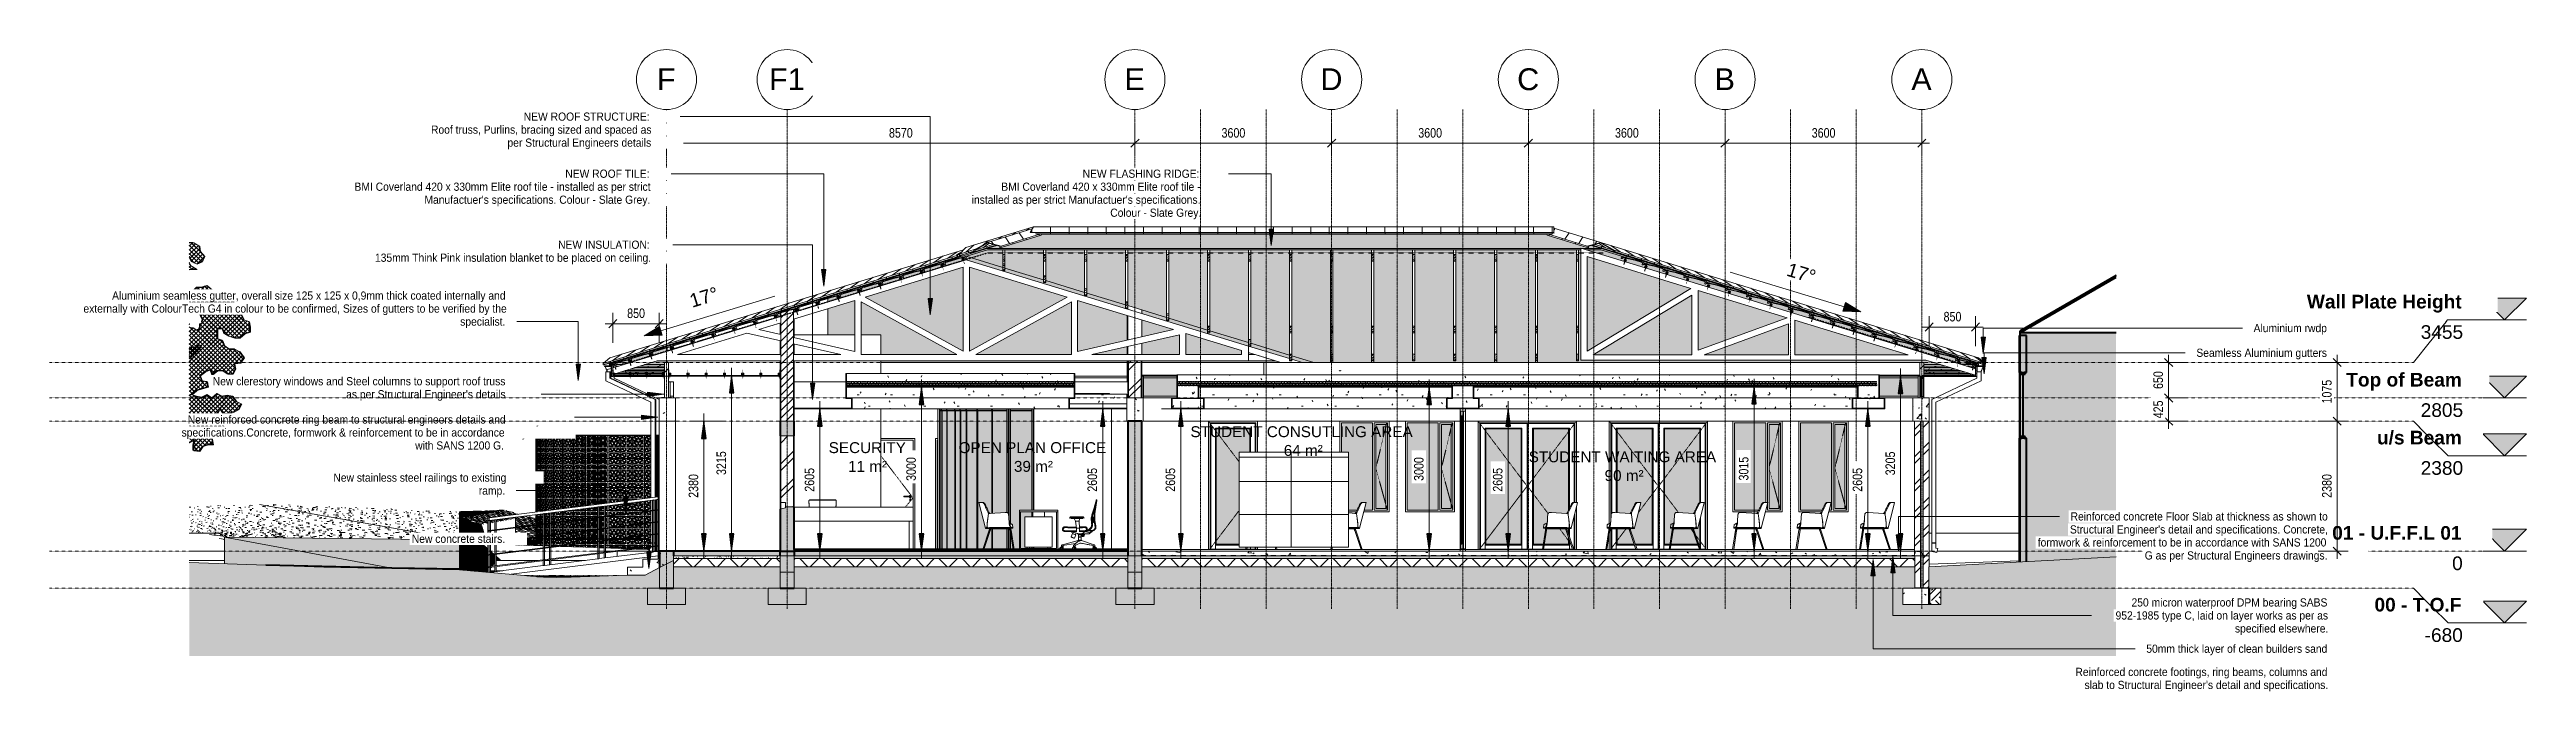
# Model space of a CAD drawing. Header units: millimetres. Extents: x -12186 to 152825, y -4386 to 9463.
# Drawn here: x -12186 to 33141, y -2570 to 9185 of the extents above; entities that cross this region are included whole.
import ezdxf

# ---------------------------------------------------------------- set-up
doc = ezdxf.new("R2010")
doc.units = ezdxf.units.MM
for name, pattern in [('1000 Dashed', [2, 1, -1]), ('Dash', [6.35, 3.175, -3.175]), ('Dash 1_5mm', [3, 1.5, -1.5]), ('Detail Dash', [1.1, 0.55, -0.55]), ('Grid Line', [22.225, 12.7, -3.175, 3.175, -3.175])]:
    doc.linetypes.add(name, pattern=pattern)
for name, color, linetype, lineweight in [('A-ANNO-DIMS', 211, 'Continuous', 5), ('A-ANNO-DIMS-100', 211, 'Continuous', 5), ('A-AREA-IDEN', 2, 'Continuous', 5), ('A-CLNG', 13, 'Continuous', 9), ('A-CLNG-PATT', 13, 'Continuous', 9), ('A-DETL', 90, 'Continuous', 5), ('A-DETL-GENF', 92, 'Continuous', 5), ('A-DETL-GENF-HDLN', 1, 'Dash', 5), ('A-DETL-THIN', 151, 'Continuous', 5), ('A-DOOR', 31, 'Continuous', 5), ('A-DOOR-FRAM', 31, 'Continuous', 5), ('A-FLOR', 192, 'Continuous', 9), ('A-FLOR-HRAL', 11, 'Continuous', 5), ('A-FLOR-LEVL', 51, 'Continuous', 5), ('A-FLOR-PATT', 8, 'Continuous', 9), ('A-GENM', 13, 'Continuous', 9), ('A-GLAZ', 151, 'Continuous', 9), ('A-GLAZ-CURT', 52, 'Continuous', 5), ('A-GLAZ-CWMG', 51, 'Continuous', 5), ('A-GLAZ-HDLN', 1, 'Dash', 9), ('A-ROOF', 132, 'Continuous', 9), ('A-ROOF-MCUT', 132, 'Continuous', 5), ('A-ROOF-OTLN', 132, 'Continuous', 9), ('A-ROOF-PATT', 132, 'Continuous', 9), ('A-WALL', 113, 'Continuous', 9), ('A-WALL-PATT', 111, 'Continuous', 9), ('C-BLDG-PADS', 91, 'Continuous', 5), ('C-TOPO', 7, 'Continuous', 5), ('C-TOPO-MAJR', 7, 'Continuous', 18), ('C-TOPO-PATT', 8, 'Continuous', 50), ('G-ANNO-DIMS', 111, 'Continuous', 5), ('G-ANNO-TEXT', 231, 'Continuous', 5), ('G-IMPT', 8, 'Continuous', 5), ('I-FURN', 30, 'Continuous', 5), ('I-WALL', 2, 'Continuous', 9), ('L-PLNT', 71, 'Continuous', 5), ('Q-CASE', 31, 'Continuous', 5), ('S-BEAM', 12, 'Continuous', 5), ('S-COLS', 52, 'Continuous', 5), ('S-FNDN', 32, 'Continuous', 9), ('S-FSTN', 2, 'Continuous', 5), ('S-GRID', 1, 'Continuous', 5), ('S-GRID-IDEN', 1, 'Continuous', 5), ('S-STRS', 31, 'Continuous', 5)]:
    doc.layers.add(name, color=color, linetype=linetype, lineweight=lineweight)
doc.styles.add('Arial', font='arial.ttf', dxfattribs={"height": 250})
doc.styles.add('Arial_1', font='arial.ttf', dxfattribs={"height": 400})
doc.styles.add('Arial_2', font='arial.ttf', dxfattribs={"height": 200})
doc.styles.add('Arial_3', font='arial.ttf', dxfattribs={"width": 0.8, "height": 175})
doc.styles.add('Arial_4', font='arial.ttf', dxfattribs={"width": 0.9, "height": 150})
doc.styles.add('Arial_B', font='arialbd.ttf', dxfattribs={"height": 250})
doc.dimstyles.new('SVA_Arc_Length-1_8mm_BLUE', dxfattribs={"dimscale": 304.8, "dimtxt": 178.545395, "dimasz": 0.492126, "dimexe": 0.656168, "dimexo": 0.0625, "dimgap": 0.164042, "dimtad": 1, "dimdec": 0, "dimrnd": 5, "dimzin": 0, "dimdsep": 46, "dimtxsty": 'Arial_3', "dimblk1": 'OBLIQUE', "dimblk2": 'OBLIQUE', "dimsah": 1, "dimcen": 0.09, "dimdle": 0.459318, "dimazin": 0, "dimtfac": 1, "dimtdec": 4, "dimtix": 1, "dimtmove": 0, "dimatfit": 3, "dimfxl": 1.148294, "dimfxlon": 1, "dimtvp": 1, "dimtfill": 1, "dimtolj": 1, "dimtzin": 0, "dimarcsym": 2})
doc.dimstyles.new('SVA_Arc_Length-1_8mm_BLUE_Arrow', dxfattribs={"dimscale": 304.8, "dimtxt": 178.545395, "dimasz": 1.041667, "dimexe": 0.656168, "dimexo": 0.0625, "dimgap": 0.164042, "dimtad": 1, "dimdec": 0, "dimrnd": 5, "dimzin": 0, "dimdsep": 46, "dimtxsty": 'Arial_3', "dimsah": 1, "dimcen": 0.09, "dimdle": 0.459318, "dimazin": 0, "dimtfac": 1, "dimtdec": 4, "dimtix": 1, "dimtmove": 0, "dimatfit": 3, "dimfxl": 1.148294, "dimfxlon": 1, "dimtvp": 1, "dimtfill": 1, "dimtolj": 1, "dimtzin": 0, "dimarcsym": 2})
pattern_1 = [(50, (-1469.1, 2452.9), (728.737, -63.756), [76.2, -838.2]), (355, (-1469.1, 2452.9), (-140.972, 764.228), [60.96, -670.56]), (100.451, (-1408.4, 2447.6), (587.77, 700.467), [64.76, -712.36]), (46.184, (-1469.1, 2656.1), (1084.316, -168.17), [114.3, -1257.3]), (96.636, (-1378.7, 2642.1), (949.61, 989.71), [97.14, -1068.54]), (351.184, (-1469.1, 2656.1), (949.62, 989.7), [91.44, -1005.84]), (21, (-1367.5, 2605.3), (606.458, -409.06), [76.2, -838.2]), (326, (-1367.5, 2605.3), (247.208, 736.753), [60.96, -670.56]), (71.451, (-1317, 2571.2), (853.668, 327.685), [64.76, -712.36]), (37.5, (-1469.1, 2452.91), (12.3547, 338.22), [33.528, -628.904, 33.528, -647.192, -673.1]), (37.5, (-1469.1, 2452.91), (12.3547, 338.22), [-1343.152, 33.528, -639.572]), (7.5, (-1469.1, 2452.9), (267.279, 400.722), [33.528, -354.584, 33.528, -613.664, -256.54]), (7.5, (-1469.1, 2452.9), (267.279, 400.722), [-1035.304, 33.528, -223.012]), (327.5, (-1695.67, 2452.91), (542.3633, -22.9153), [33.528, -220.472, 33.528, -1810.512]), (327.5, (-1695.67, 2452.91), (542.3633, -22.9153), [-287.528, -758.952, 33.528, -1018.032]), (317.5, (-1797.28, 2452.9), (592.517, 101.707), [33.528, -296.672, 33.528, -492.76, -746.76]), (317.5, (-1797.28, 2452.9), (592.517, 101.707), [-856.488, 33.528, -713.232])]
pattern_2 = [(45, (-1469.1, 2452.9), (-251.447, 251.447), []), (45, (-1469.1, 2833.9), (-251.447, 251.447), [])]
pattern_3 = [(0, (-1469.1, 2452.91), (812.8, 203.2), [33.528, -576.072, 33.528, -3827.272]), (0, (-1469.1, 2452.91), (812.8, 203.2), [-643.128, -576.072, 33.528, -1185.672, -2032]), (0, (-1469.1, 2452.91), (812.8, 203.2), [-2438.4, 33.528, -576.072, 33.528, -1388.872]), (0, (-1469.1, 2452.91), (812.8, 203.2), [-3081.528, -372.872, 33.528, -982.472]), (120, (-1164.3, 2554.51), (-582.3764, 602.3054), [33.528, -576.072, 33.528, -3827.272]), (120, (-1164.3, 2554.51), (-582.3764, 602.3054), [-643.128, -576.072, 33.528, -1185.672, -2032]), (120, (-1164.3, 2554.51), (-582.3764, 602.3054), [-2438.4, 33.528, -576.072, 33.528, -1388.872]), (120, (-1164.3, 2554.51), (-582.3764, 602.3054), [-3081.528, -372.872, 33.528, -982.472]), (240, (-1062.7, 2960.91), (-230.4236, -805.5054), [33.528, -576.072, 33.528, -3827.272]), (240, (-1062.7, 2960.91), (-230.4236, -805.5054), [-643.128, -576.072, 33.528, -1185.672, -2032]), (240, (-1062.7, 2960.91), (-230.4236, -805.5054), [-2438.4, 33.528, -576.072, 33.528, -1388.872]), (240, (-1062.7, 2960.91), (-230.4236, -805.5054), [-3081.528, -372.872, 33.528, -982.472])]
pattern_4 = [(0, (-1469.11, 2452.91), (406.4, 101.6), [33.528, -271.272, 33.528, -271.272, -1625.6]), (0, (-1469.11, 2452.91), (406.4, 101.6), [-609.6, 33.528, -576.072, 33.528, -271.272, -711.2]), (0, (-1469.11, 2452.91), (406.4, 101.6), [-1524, 33.528, -169.672, 33.528, -474.472]), (120, (-1316.71, 2503.72), (-291.1882, 301.15272), [33.528, -271.272, 33.528, -271.272, -1625.6]), (120, (-1316.71, 2503.72), (-291.1882, 301.15272), [-609.6, 33.528, -576.072, 33.528, -271.272, -711.2]), (120, (-1316.71, 2503.72), (-291.1882, 301.15272), [-1524, 33.528, -169.672, 33.528, -474.472]), (240, (-1265.91, 2706.91), (-115.2118, -402.75272), [33.528, -271.272, 33.528, -1896.872]), (240, (-1265.91, 2706.91), (-115.2118, -402.75272), [-338.328, -271.272, 33.528, -576.072, -1016]), (240, (-1265.91, 2706.91), (-115.2118, -402.75272), [-1219.2, 33.528, -271.272, 33.528, -677.672]), (240, (-1265.91, 2706.91), (-115.2118, -402.75272), [-1557.528, -169.672, 33.528, -474.472])]
pattern_5 = [(45, (-1469.1, 2452.91), (-141.4214, 141.4214), [])]
pattern_6 = [(45, (-1504.6, 2488.4), (0, 424.264), [300, -300]), (45, (-1575.1, 2558.9), (0, 424.264), [300, -300]), (45, (-1646.1, 2629.9), (0, 424.264), [300, -300]), (135, (-1221.6, 2700.4), (-424.264, 3e-14), [300, -300]), (135, (-1151.1, 2770.9), (-424.264, 3e-14), [300, -300]), (135, (-1080.1, 2841.9), (-424.264, 3e-14), [300, -300])]
pattern_7 = [(45, (-1469.1, 2452.9), (-212.132, 212.132), []), (135, (-1469.1, 2452.9), (-212.132, -212.132), [])]
pattern_8 = [(0, (-1229.1, 2452.9), (300, 300), [15, -285]), (0, (-1439.1, 2482.9), (300, 300), [30, -270]), (0, (-1244.1, 2497.9), (300, 300), [15, -285]), (0, (-1424.1, 2527.9), (300, 300), [15, -285]), (0, (-1244.1, 2542.9), (300, 300), [15, -285]), (0, (-1409.1, 2557.9), (300, 300), [15, -285]), (0, (-1244.1, 2572.9), (300, 300), [15, -285]), (0, (-1409.1, 2602.9), (300, 300), [15, -165, 15, -105]), (0, (-1409.1, 2632.9), (300, 300), [30, -150, 15, -105]), (0, (-1424.1, 2677.9), (300, 300), [15, -45, 15, -120, -105]), (0, (-1424.1, 2677.9), (300, 300), [-195, 15, -90]), (0, (-1439.1, 2707.9), (300, 300), [15, -60, 30, -195]), (0, (-1244.1, 2722.9), (300, 300), [15, -285]), (0, (-1439.1, 2737.9), (300, 300), [15, -75, 15, -195]), (45, (-1469.1, 2452.91), (0, 300), [42.426, -381.838]), (45, (-1214.1, 2452.91), (0, 300), [84.853, -339.411]), (45, (-1214.1, 2602.91), (0, 300), [21.213, -403.051]), (45, (-1469.1, 2632.91), (0, 300), [63.64, -360.624]), (45, (-1214.1, 2632.91), (0, 300), [106.066, -318.198]), (45, (-1214.1, 2677.91), (0, 300), [63.64, -360.624]), (315, (-1274.1, 2707.91), (300, 0), [21.213, -403.051]), (315, (-1379.1, 2467.91), (300, 0), [42.426, -381.838]), (315, (-1364.1, 2587.91), (300, 0), [42.426, -381.838]), (315, (-1274.1, 2527.91), (300, 0), [42.426, -381.838]), (315, (-1289.1, 2647.91), (300, 0), [42.426, -381.838]), (315, (-1274.1, 2677.91), (300, 0), [63.64, -360.624]), (315, (-1349.1, 2497.91), (300, 0), [63.64, -360.624]), (315, (-1304.1, 2512.91), (300, 0), [63.64, -360.624]), (315, (-1349.1, 2617.91), (300, 0), [63.64, -360.624]), (315, (-1319.1, 2632.91), (300, 0), [63.64, -360.624]), (26.565, (-1454.11, 2512.91), (299.9998, -0.0003), [33.541, -637.279]), (26.565, (-1229.11, 2497.91), (299.9998, -0.0003), [134.164, -536.656]), (26.565, (-1229.11, 2542.91), (299.9998, -0.0003), [134.164, -536.656]), (26.565, (-1229.11, 2572.91), (299.9998, -0.0003), [134.164, -201, 67.083, -268.573]), (26.565, (-1199.11, 2617.91), (299.9998, -0.0003), [33.541, -637.279]), (26.565, (-1469.11, 2722.91), (299.9998, -0.0003), [33.541, -637.279]), (26.565, (-1229.11, 2722.91), (299.9998, -0.0003), [67.082, -603.738]), (333.435, (-1304.11, 2452.91), (299.9998, 0.0003), [67.082, -603.738]), (333.435, (-1409.11, 2527.91), (299.9998, 0.0003), [67.082, -603.738]), (333.435, (-1409.11, 2482.91), (299.9998, 0.0003), [33.541, -637.278]), (333.435, (-1394.11, 2557.91), (299.9998, 0.0003), [100.623, -570.197]), (333.435, (-1334.11, 2557.91), (299.9998, 0.0003), [67.082, -603.738]), (333.435, (-1304.11, 2572.91), (299.9998, 0.0003), [67.082, -603.738]), (333.435, (-1394.11, 2602.91), (299.9998, 0.0003), [33.541, -637.278]), (333.435, (-1379.11, 2632.91), (299.9998, 0.0003), [33.541, -637.278]), (333.435, (-1259.11, 2692.91), (299.9998, 0.0003), [33.541, -637.278]), (333.435, (-1274.11, 2587.91), (299.9998, 0.0003), [33.541, -637.278]), (333.435, (-1409.11, 2677.91), (299.9998, 0.0003), [100.623, -570.197]), (333.435, (-1424.11, 2707.91), (299.9998, 0.0003), [67.082, -603.738]), (333.435, (-1259.11, 2617.91), (299.9998, 0.0003), [33.54, -301.86, 33.54, -301.88]), (333.435, (-1349.11, 2677.91), (299.9998, 0.0003), [67.082, -603.738]), (333.435, (-1334.11, 2707.91), (299.9998, 0.0003), [67.082, -603.738]), (333.435, (-1424.11, 2737.91), (299.9998, 0.0003), [67.082, -603.738]), (333.435, (-1334.11, 2737.91), (299.9998, 0.0003), [67.082, -603.738])]
pattern_9 = [(0, (-1229.1, 1139.22), (300, 300), [15, -285]), (0, (-1439.1, 1169.22), (300, 300), [30, -270]), (0, (-1244.1, 1184.22), (300, 300), [15, -285]), (0, (-1424.1, 1214.22), (300, 300), [15, -285]), (0, (-1244.1, 1229.22), (300, 300), [15, -285]), (0, (-1409.1, 1244.22), (300, 300), [15, -285]), (0, (-1244.1, 1259.22), (300, 300), [15, -285]), (0, (-1409.1, 1289.22), (300, 300), [15, -165, 15, -105]), (0, (-1409.1, 1319.22), (300, 300), [30, -150, 15, -105]), (0, (-1424.1, 1364.22), (300, 300), [15, -45, 15, -120, -105]), (0, (-1424.1, 1364.22), (300, 300), [-195, 15, -90]), (0, (-1439.1, 1394.22), (300, 300), [15, -60, 30, -195]), (0, (-1244.1, 1409.22), (300, 300), [15, -285]), (0, (-1439.1, 1424.22), (300, 300), [15, -75, 15, -195]), (45, (-1469.1, 1139.22), (0, 300), [42.426, -381.838]), (45, (-1214.1, 1139.22), (0, 300), [84.853, -339.411]), (45, (-1214.1, 1289.22), (0, 300), [21.213, -403.051]), (45, (-1469.1, 1319.22), (0, 300), [63.64, -360.624]), (45, (-1214.1, 1319.22), (0, 300), [106.066, -318.198]), (45, (-1214.1, 1364.22), (0, 300), [63.64, -360.624]), (315, (-1274.1, 1394.22), (300, 0), [21.213, -403.051]), (315, (-1379.1, 1154.22), (300, 0), [42.426, -381.838]), (315, (-1364.1, 1274.22), (300, 0), [42.426, -381.838]), (315, (-1274.1, 1214.22), (300, 0), [42.426, -381.838]), (315, (-1289.1, 1334.22), (300, 0), [42.426, -381.838]), (315, (-1274.1, 1364.22), (300, 0), [63.64, -360.624]), (315, (-1349.1, 1184.22), (300, 0), [63.64, -360.624]), (315, (-1304.1, 1199.22), (300, 0), [63.64, -360.624]), (315, (-1349.1, 1304.22), (300, 0), [63.64, -360.624]), (315, (-1319.1, 1319.22), (300, 0), [63.64, -360.624]), (26.565, (-1454.11, 1199.22), (299.9998, -0.0003), [33.541, -637.279]), (26.565, (-1229.11, 1184.22), (299.9998, -0.0003), [134.164, -536.656]), (26.565, (-1229.11, 1229.22), (299.9998, -0.0003), [134.164, -536.656]), (26.565, (-1229.11, 1259.22), (299.9998, -0.0003), [134.164, -201, 67.083, -268.573]), (26.565, (-1199.11, 1304.22), (299.9998, -0.0003), [33.541, -637.279]), (26.565, (-1469.11, 1409.22), (299.9998, -0.0003), [33.541, -637.279]), (26.565, (-1229.11, 1409.22), (299.9998, -0.0003), [67.082, -603.738]), (333.435, (-1304.11, 1139.22), (299.9998, 0.0003), [67.082, -603.738]), (333.435, (-1409.11, 1214.22), (299.9998, 0.0003), [67.082, -603.738]), (333.435, (-1409.11, 1169.22), (299.9998, 0.0003), [33.541, -637.278]), (333.435, (-1394.11, 1244.22), (299.9998, 0.0003), [100.623, -570.197]), (333.435, (-1334.11, 1244.22), (299.9998, 0.0003), [67.082, -603.738]), (333.435, (-1304.11, 1259.22), (299.9998, 0.0003), [67.082, -603.738]), (333.435, (-1394.11, 1289.22), (299.9998, 0.0003), [33.541, -637.278]), (333.435, (-1379.11, 1319.22), (299.9998, 0.0003), [33.541, -637.278]), (333.435, (-1259.11, 1379.22), (299.9998, 0.0003), [33.541, -637.278]), (333.435, (-1274.11, 1274.22), (299.9998, 0.0003), [33.541, -637.278]), (333.435, (-1409.11, 1364.22), (299.9998, 0.0003), [100.623, -570.197]), (333.435, (-1424.11, 1394.22), (299.9998, 0.0003), [67.082, -603.738]), (333.435, (-1259.11, 1304.22), (299.9998, 0.0003), [33.54, -301.86, 33.54, -301.88]), (333.435, (-1349.11, 1364.22), (299.9998, 0.0003), [67.082, -603.738]), (333.435, (-1334.11, 1394.22), (299.9998, 0.0003), [67.082, -603.738]), (333.435, (-1424.11, 1424.22), (299.9998, 0.0003), [67.082, -603.738]), (333.435, (-1334.11, 1424.22), (299.9998, 0.0003), [67.082, -603.738])]
pattern_10 = [(0, (-1229.1, 623.08), (300, 300), [15, -285]), (0, (-1439.1, 653.08), (300, 300), [30, -270]), (0, (-1244.1, 668.08), (300, 300), [15, -285]), (0, (-1424.1, 698.08), (300, 300), [15, -285]), (0, (-1244.1, 713.08), (300, 300), [15, -285]), (0, (-1409.1, 728.08), (300, 300), [15, -285]), (0, (-1244.1, 743.08), (300, 300), [15, -285]), (0, (-1409.1, 773.08), (300, 300), [15, -165, 15, -105]), (0, (-1409.1, 803.08), (300, 300), [30, -150, 15, -105]), (0, (-1424.1, 848.08), (300, 300), [15, -45, 15, -120, -105]), (0, (-1424.1, 848.08), (300, 300), [-195, 15, -90]), (0, (-1439.1, 878.08), (300, 300), [15, -60, 30, -195]), (0, (-1244.1, 893.08), (300, 300), [15, -285]), (0, (-1439.1, 908.08), (300, 300), [15, -75, 15, -195]), (45, (-1469.1, 623.08), (0, 300), [42.426, -381.838]), (45, (-1214.1, 623.08), (0, 300), [84.853, -339.411]), (45, (-1214.1, 773.08), (0, 300), [21.213, -403.051]), (45, (-1469.1, 803.08), (0, 300), [63.64, -360.624]), (45, (-1214.1, 803.08), (0, 300), [106.066, -318.198]), (45, (-1214.1, 848.08), (0, 300), [63.64, -360.624]), (315, (-1274.1, 878.08), (300, 0), [21.213, -403.051]), (315, (-1379.1, 638.08), (300, 0), [42.426, -381.838]), (315, (-1364.1, 758.08), (300, 0), [42.426, -381.838]), (315, (-1274.1, 698.08), (300, 0), [42.426, -381.838]), (315, (-1289.1, 818.08), (300, 0), [42.426, -381.838]), (315, (-1274.1, 848.08), (300, 0), [63.64, -360.624]), (315, (-1349.1, 668.08), (300, 0), [63.64, -360.624]), (315, (-1304.1, 683.08), (300, 0), [63.64, -360.624]), (315, (-1349.1, 788.08), (300, 0), [63.64, -360.624]), (315, (-1319.1, 803.08), (300, 0), [63.64, -360.624]), (26.565, (-1454.11, 683.08), (299.9998, -0.0003), [33.541, -637.279]), (26.565, (-1229.11, 668.08), (299.9998, -0.0003), [134.164, -536.656]), (26.565, (-1229.11, 713.08), (299.9998, -0.0003), [134.164, -536.656]), (26.565, (-1229.11, 743.08), (299.9998, -0.0003), [134.164, -201, 67.083, -268.573]), (26.565, (-1199.11, 788.08), (299.9998, -0.0003), [33.541, -637.279]), (26.565, (-1469.11, 893.08), (299.9998, -0.0003), [33.541, -637.279]), (26.565, (-1229.11, 893.08), (299.9998, -0.0003), [67.082, -603.738]), (333.435, (-1304.11, 623.08), (299.9998, 0.0003), [67.082, -603.738]), (333.435, (-1409.11, 698.08), (299.9998, 0.0003), [67.082, -603.738]), (333.435, (-1409.11, 653.08), (299.9998, 0.0003), [33.541, -637.278]), (333.435, (-1394.11, 728.08), (299.9998, 0.0003), [100.623, -570.197]), (333.435, (-1334.11, 728.08), (299.9998, 0.0003), [67.082, -603.738]), (333.435, (-1304.11, 743.08), (299.9998, 0.0003), [67.082, -603.738]), (333.435, (-1394.11, 773.08), (299.9998, 0.0003), [33.541, -637.278]), (333.435, (-1379.11, 803.08), (299.9998, 0.0003), [33.541, -637.278]), (333.435, (-1259.11, 863.08), (299.9998, 0.0003), [33.541, -637.278]), (333.435, (-1274.11, 758.08), (299.9998, 0.0003), [33.541, -637.278]), (333.435, (-1409.11, 848.08), (299.9998, 0.0003), [100.623, -570.197]), (333.435, (-1424.11, 878.08), (299.9998, 0.0003), [67.082, -603.738]), (333.435, (-1259.11, 788.08), (299.9998, 0.0003), [33.54, -301.86, 33.54, -301.88]), (333.435, (-1349.11, 848.08), (299.9998, 0.0003), [67.082, -603.738]), (333.435, (-1334.11, 878.08), (299.9998, 0.0003), [67.082, -603.738]), (333.435, (-1424.11, 908.08), (299.9998, 0.0003), [67.082, -603.738]), (333.435, (-1334.11, 908.08), (299.9998, 0.0003), [67.082, -603.738])]

msp = doc.modelspace()

# ---------------------------------------------------------------- texts
at = {"layer": 'A-AREA-IDEN', "char_height": 200, "attachment_point": 1, "style": 'Arial_2'}
for s, insert, width in [('STUDENT CONSUTLING AREA', (8693, 2287), 5018.564), ('SECURITY', (2072.5, 1995), 1739.662), ('OPEN PLAN OFFICE', (4450, 1995), 3335.02), ('64 m²', (10399.5, 1943.9), 881.856), ('STUDENT WAITING AREA', (14882, 1827.3), 4248.944), ('11 m²', (2426.5, 1651.8), 881.856), ('39 m²', (5462, 1651.8), 881.856), ('90 m²', (16271, 1484.1), 881.856)]:
    msp.add_mtext(s, dxfattribs=dict(at, insert=insert, width=width))

# ---------------------------------------------------------------- blocks, each defined once
blk = doc.blocks.new('FP_1-Section A-A')
at = {"layer": 'A-FLOR-PATT', "color": 7, "lineweight": 5}
for p, q in [((-2532, 85), (-2527, 85)), ((-2532, 85), (-2527, 85)), ((-2429, 83), (-2420, 83)), ((-2425, 80), (-2423, 80)), ((-2325, 83), (-2309, 83)), ((-2323, 81), (-2321, 81)), ((-2321, 81), (-2312, 81)), ((-2320, 79), (-2314, 79)), ((-2219, 84), (-2200, 83)), ((-2218, 83), (-2200, 83)), ((-2214, 79), (-2199, 78)), ((-2208, 75), (-2203, 74)), ((-2208, 74), (-2204, 74)), ((-2201, 78), (-2199, 78)), ((-2200, 83), (-2194, 83)), ((-2123, 70), (-2121, 70)), ((-2123, 66), (-2117, 66)), ((-2123, 65), (-2117, 65)), ((-2109, 86), (-2077, 84)), ((-2108, 82), (-2082, 80)), ((-2105, 78), (-2084, 78)), ((-2105, 77), (-2087, 76)), ((-2101, 73), (-2091, 72)), ((-2099, 69), (-2094, 69)), ((-2098, 68), (-2096, 68)), ((-2072, 63), (-2070, 63)), ((-2010, 82), (-2007, 82)), ((-2010, 80), (-2008, 80)), ((-1995, 69), (-1992, 69)), ((-1995, 65), (-1992, 65)), ((-1995, 63), (-1992, 62)), ((-1995, 60), (-1992, 60)), ((-1994, 71), (-1992, 71)), ((-1947, 77), (-1944, 77)), ((-1947, 74), (-1941, 74)), ((-1947, 72), (-1939, 72)), ((-1947, 68), (-1933, 67)), ((-1947, 65), (-1930, 65)), ((-1947, 64), (-1928, 63)), ((-1947, 60), (-1923, 59)), ((-1934, 85), (-1882, 82)), ((-1931, 82), (-1882, 82)), ((-1929, 80), (-1866, 76)), ((-1923, 75), (-1890, 73)), ((-1921, 74), (-1890, 73)), ((-1918, 71), (-1866, 68)), ((-1913, 66), (-1885, 65)), ((-1911, 65), (-1885, 65)), ((-1907, 62), (-1866, 59)), ((-1902, 57), (-1866, 55)), ((-1890, 73), (-1866, 73)), ((-1890, 55), (-1866, 55)), ((-1889, 69), (-1866, 69)), ((-1888, 78), (-1866, 78)), ((-1885, 65), (-1866, 65)), ((-1882, 82), (-1866, 82)), ((-1880, 86), (-1866, 85)), ((-1877, 60), (-1866, 60)), ((-1874, 86), (-1866, 86)), ((-1846, 86), (-1794, 86)), ((-1846, 84), (-1839, 84)), ((-1846, 82), (-1803, 82)), ((-1846, 78), (-1810, 78)), ((-1846, 75), (-1793, 72)), ((-1846, 73), (-1814, 73)), ((-1846, 69), (-1814, 69)), ((-1846, 67), (-1802, 64)), ((-1846, 65), (-1811, 65)), ((-1846, 60), (-1807, 60)), ((-1846, 58), (-1836, 58)), ((-1846, 55), (-1813, 55)), ((-1839, 84), (-1783, 80)), ((-1836, 58), (-1811, 56)), ((-1814, 69), (-1797, 68)), ((-1814, 69), (-1796, 69)), ((-1810, 78), (-1788, 76)), ((-1810, 78), (-1786, 78)), ((-1794, 86), (-1778, 85)), ((-1794, 86), (-1777, 86)), ((-1793, 55), (-1765, 54)), ((-1789, 59), (-1765, 58)), ((-1788, 60), (-1765, 60)), ((-1784, 63), (-1765, 62)), ((-1779, 67), (-1765, 66)), ((-1777, 69), (-1765, 69)), ((-1775, 71), (-1765, 71)), ((-1770, 75), (-1765, 75)), ((-1767, 78), (-1765, 78)), ((-1767, 50), (-1765, 50)), ((-1725, 78), (-1723, 78)), ((-1725, 73), (-1717, 72)), ((-1725, 73), (-1719, 73)), ((-1725, 69), (-1713, 69)), ((-1725, 65), (-1708, 65)), ((-1725, 64), (-1706, 63)), ((-1725, 60), (-1703, 60)), ((-1725, 56), (-1695, 54)), ((-1725, 51), (-1711, 51)), ((-1725, 51), (-1711, 51)), ((-1724, 55), (-1697, 56)), ((-1713, 85), (-1644, 85)), ((-1711, 51), (-1692, 51)), ((-1708, 82), (-1646, 82)), ((-1708, 81), (-1690, 80)), ((-1704, 78), (-1655, 78)), ((-1699, 74), (-1661, 74)), ((-1696, 71), (-1644, 68)), ((-1694, 69), (-1664, 69)), ((-1690, 80), (-1644, 77)), ((-1689, 65), (-1664, 65)), ((-1685, 62), (-1644, 59)), ((-1684, 60), (-1661, 60)), ((-1678, 56), (-1654, 56)), ((-1675, 53), (-1644, 51)), ((-1672, 51), (-1644, 51)), ((-1664, 65), (-1644, 64)), ((-1664, 65), (-1644, 65)), ((-1661, 74), (-1645, 73)), ((-1661, 74), (-1644, 74)), ((-1654, 56), (-1644, 55)), ((-1654, 56), (-1644, 56)), ((-1646, 82), (-1644, 82)), ((-1646, 82), (-1644, 82)), ((-1646, 46), (-1644, 46)), ((-1624, 85), (-1567, 82)), ((-1624, 82), (-1567, 82)), ((-1624, 80), (-1565, 77)), ((-1624, 76), (-1584, 74)), ((-1624, 74), (-1584, 74)), ((-1624, 71), (-1575, 69)), ((-1624, 67), (-1591, 65)), ((-1624, 65), (-1591, 65)), ((-1624, 63), (-1585, 60)), ((-1624, 58), (-1589, 56)), ((-1624, 56), (-1590, 56)), ((-1624, 54), (-1594, 52)), ((-1624, 50), (-1599, 48)), ((-1624, 46), (-1603, 44)), ((-1624, 46), (-1602, 46)), ((-1591, 65), (-1579, 65)), ((-1589, 69), (-1574, 70)), ((-1589, 61), (-1584, 61)), ((-1584, 74), (-1569, 74)), ((-1582, 46), (-1561, 46)), ((-1581, 47), (-1561, 46)), ((-1577, 78), (-1564, 78)), ((-1576, 51), (-1543, 49)), ((-1574, 51), (-1543, 51)), ((-1570, 56), (-1543, 56)), ((-1567, 82), (-1559, 82)), ((-1567, 59), (-1551, 58)), ((-1565, 61), (-1543, 61)), ((-1563, 86), (-1555, 86)), ((-1561, 46), (-1543, 46)), ((-1560, 65), (-1543, 65)), ((-1557, 68), (-1553, 67)), ((-1554, 70), (-1543, 70)), ((-1553, 67), (-1543, 67)), ((-1551, 58), (-1543, 58)), ((-1549, 74), (-1543, 74)), ((-1547, 76), (-1543, 76)), ((-1545, 78), (-1543, 78)), ((-1503, 78), (-1502, 78)), ((-1503, 74), (-1496, 73)), ((-1503, 70), (-1492, 70)), ((-1503, 69), (-1490, 68)), ((-1503, 65), (-1485, 64)), ((-1503, 61), (-1482, 61)), ((-1503, 60), (-1479, 59)), ((-1503, 56), (-1473, 54)), ((-1503, 51), (-1473, 52)), ((-1503, 51), (-1484, 50)), ((-1492, 86), (-1475, 86)), ((-1487, 82), (-1422, 78)), ((-1482, 78), (-1422, 78)), ((-1481, 77), (-1422, 74)), ((-1475, 86), (-1422, 83)), ((-1475, 86), (-1422, 86)), ((-1475, 72), (-1438, 70)), ((-1473, 70), (-1438, 70)), ((-1470, 67), (-1422, 64)), ((-1464, 62), (-1444, 61)), ((-1463, 61), (-1444, 61)), ((-1458, 58), (-1436, 56)), ((-1444, 61), (-1422, 61)), ((-1443, 66), (-1422, 66)), ((-1442, 57), (-1433, 57)), ((-1438, 70), (-1422, 70)), ((-1437, 39), (-1422, 38)), ((-1431, 74), (-1422, 74)), ((-1431, 42), (-1422, 42)), ((-1425, 43), (-1422, 42)), ((-1402, 86), (-1395, 86)), ((-1402, 82), (-1376, 80)), ((-1402, 82), (-1337, 82)), ((-1402, 78), (-1343, 78)), ((-1402, 74), (-1354, 74)), ((-1402, 73), (-1397, 72)), ((-1402, 70), (-1363, 70)), ((-1402, 66), (-1369, 66)), ((-1402, 63), (-1387, 62)), ((-1402, 61), (-1395, 61)), ((-1402, 46), (-1388, 45)), ((-1402, 42), (-1384, 42)), ((-1402, 37), (-1391, 36)), ((-1398, 86), (-1395, 86)), ((-1397, 72), (-1352, 70)), ((-1396, 37), (-1390, 37)), ((-1395, 86), (-1332, 86)), ((-1388, 45), (-1382, 44)), ((-1387, 47), (-1378, 47)), ((-1376, 80), (-1341, 78)), ((-1373, 35), (-1358, 35)), ((-1371, 37), (-1332, 37)), ((-1369, 66), (-1361, 66)), ((-1369, 66), (-1358, 66)), ((-1364, 42), (-1348, 42)), ((-1363, 43), (-1321, 41)), ((-1359, 47), (-1321, 48)), ((-1359, 47), (-1321, 45)), ((-1354, 74), (-1346, 75)), ((-1354, 74), (-1347, 74)), ((-1353, 52), (-1321, 50)), ((-1332, 37), (-1321, 37)), ((-1332, 37), (-1321, 37)), ((-1329, 55), (-1321, 54)), ((-1328, 73), (-1321, 73)), ((-1326, 75), (-1321, 75)), ((-1323, 77), (-1321, 77)), ((-1281, 58), (-1256, 58)), ((-1281, 53), (-1251, 53)), ((-1281, 52), (-1261, 51)), ((-1281, 48), (-1245, 48)), ((-1281, 43), (-1243, 41)), ((-1281, 43), (-1239, 43)), ((-1281, 39), (-1269, 38)), ((-1281, 38), (-1269, 38)), ((-1281, 34), (-1225, 31)), ((-1278, 61), (-1263, 60)), ((-1269, 38), (-1233, 38)), ((-1267, 84), (-1250, 83)), ((-1267, 62), (-1261, 62)), ((-1266, 83), (-1250, 83)), ((-1263, 60), (-1258, 60)), ((-1261, 79), (-1258, 78)), ((-1261, 79), (-1255, 79)), ((-1261, 51), (-1247, 50)), ((-1251, 33), (-1227, 33)), ((-1250, 83), (-1224, 83)), ((-1243, 41), (-1235, 40)), ((-1242, 62), (-1225, 63)), ((-1238, 59), (-1200, 56)), ((-1237, 58), (-1228, 58)), ((-1231, 67), (-1219, 67)), ((-1231, 53), (-1227, 53)), ((-1227, 53), (-1200, 54)), ((-1227, 53), (-1200, 52)), ((-1226, 86), (-1207, 85)), ((-1226, 67), (-1200, 66)), ((-1226, 49), (-1211, 48)), ((-1226, 49), (-1224, 49)), ((-1225, 63), (-1200, 61)), ((-1225, 63), (-1200, 63)), ((-1220, 44), (-1216, 44)), ((-1216, 44), (-1210, 43)), ((-1216, 44), (-1210, 44)), ((-1215, 39), (-1209, 39)), ((-1214, 38), (-1209, 39))]:
    blk.add_line(p, q, dxfattribs=at)
blk = doc.blocks.new('Generic Models 1 - Generic Models 1-810741-Section A-A')
at = {"layer": 'A-GENM'}
blk.add_hatch(color=10, dxfattribs=at).paths.add_polyline_path([(23867, -198), (25632, -105), (25632, 3998), (23867, 3998), (23867, -85)])
at = {"layer": 'A-GENM', "color": 255, "lineweight": 40}
for p, q in [((25632, 3998), (23867, 3998)), ((23867, 3998), (23867, -198))]:
    blk.add_line(p, q, dxfattribs=at)
blk = doc.blocks.new('Window Aluminium Fixed 1 - Type 4-870577-Section A-A')
at = {"layer": 'A-GLAZ'}
h = blk.add_hatch(color=10, dxfattribs=at)
h.paths.add_polyline_path([(23937, 2100), (23924, 2100), (23929, 2098)])
h.paths.add_polyline_path([(23939, 2100), (23939, 2115), (23937, 2115), (23937, 2100)])
h.paths.add_polyline_path([(23953, 2072), (23953, 2077), (23901, 2077), (23901, 2072), (23903, 2075), (23952, 2075)])
h.paths.add_polyline_path([(23965, 2070), (23965, 2100), (23939, 2100), (23929, 2098), (23963, 2098), (23963, 2072), (23953, 2072), (23949, 2070)])
h.paths.add_polyline_path([(23905, 2070), (23901, 2072), (23892, 2072), (23892, 2098), (23907, 2098), (23910, 2100), (23890, 2100), (23890, 2070)])
h.paths.add_polyline_path([(23929, 2096), (23927, 2098), (23909, 2098), (23907, 2096), (23910, 2096)])
h.paths.add_polyline_path([(23937, 3240), (23927, 3242), (23924, 3240)])
h.paths.add_polyline_path([(23937, 3225), (23939, 3225), (23939, 3240), (23937, 3240)])
h.paths.add_polyline_path([(23901, 3268), (23901, 3264), (23953, 3264), (23953, 3268), (23952, 3266), (23903, 3266)])
h.paths.add_polyline_path([(23910, 3240), (23907, 3242), (23892, 3242), (23892, 3268), (23901, 3268), (23905, 3270), (23890, 3270), (23890, 3240)])
h.paths.add_polyline_path([(23965, 3240), (23965, 3270), (23949, 3270), (23953, 3268), (23963, 3268), (23963, 3242), (23929, 3242), (23939, 3240)])
h.paths.add_polyline_path([(23909, 3243), (23927, 3243), (23929, 3245), (23907, 3245)])
h = blk.add_hatch(color=10, dxfattribs=at)
h.paths.add_polyline_path([(23910, 2099), (23924, 2099), (23924, 2119), (23923, 2117), (23923, 2100), (23910, 2099)])
h.paths.add_polyline_path([(23924, 3221), (23924, 3242), (23923, 3241), (23923, 3224), (23910, 3235)])
blk.add_hatch(color=10, dxfattribs=at).paths.add_polyline_path([(23933, 2100), (23933, 3240), (23927, 3240), (23927, 2100)])
at = {"layer": 'A-GLAZ', "color": 255, "lineweight": 40}
for p, q in [((23890, 3270), (23890, 3240)), ((23905, 3270), (23890, 3270)), ((23890, 3240), (23910, 3240)), ((23892, 3242), (23892, 3268)), ((23892, 3268), (23901, 3268)), ((23907, 3242), (23892, 3242)), ((23901, 3268), (23901, 3264)), ((23901, 3264), (23953, 3264)), ((23903, 3266), (23903, 3269)), ((23903, 3269), (23905, 3269)), ((23952, 3266), (23903, 3266)), ((23905, 3269), (23905, 3270)), ((23910, 3239), (23906, 3239)), ((23906, 3239), (23924, 3221)), ((23929, 3245), (23907, 3245)), ((23907, 3245), (23907, 3242)), ((23923, 3224), (23908, 3238)), ((23908, 3238), (23911, 3238)), ((23909, 3241), (23909, 3243)), ((23909, 3243), (23927, 3243)), ((23910, 3241), (23909, 3241)), ((23924, 3242), (23910, 3242)), ((23910, 3242), (23910, 3239)), ((23910, 3240), (23910, 3241)), ((23911, 3238), (23911, 3241)), ((23911, 3241), (23923, 3241)), ((23923, 3241), (23923, 3224)), ((23924, 3221), (23924, 3242)), ((23927, 3242), (23924, 3242)), ((23924, 3242), (23924, 3240)), ((23924, 3240), (23937, 3240)), ((23927, 3243), (23927, 3242)), ((23927, 3240), (23927, 2100)), ((23933, 3240), (23927, 3240)), ((23929, 3242), (23929, 3245)), ((23963, 3242), (23929, 3242)), ((23933, 2100), (23933, 3240)), ((23937, 3240), (23937, 3225)), ((23937, 3225), (23939, 3225)), ((23939, 3225), (23939, 3240)), ((23939, 3240), (23965, 3240)), ((23965, 3270), (23949, 3270)), ((23949, 3270), (23949, 3269)), ((23949, 3269), (23952, 3269)), ((23952, 3269), (23952, 3266)), ((23953, 3264), (23953, 3268)), ((23953, 3268), (23963, 3268)), ((23963, 3268), (23963, 3242)), ((23965, 3240), (23965, 3270)), ((23890, 2100), (23890, 2070)), ((23910, 2100), (23890, 2100)), ((23890, 2070), (23905, 2070)), ((23892, 2072), (23892, 2098)), ((23892, 2098), (23907, 2098)), ((23901, 2072), (23892, 2072)), ((23953, 2077), (23901, 2077)), ((23901, 2077), (23901, 2072)), ((23903, 2072), (23903, 2075)), ((23903, 2075), (23952, 2075)), ((23905, 2072), (23903, 2072)), ((23905, 2070), (23905, 2072)), ((23924, 2119), (23906, 2101)), ((23906, 2101), (23910, 2101)), ((23907, 2098), (23907, 2096)), ((23907, 2096), (23929, 2096)), ((23908, 2102), (23923, 2117)), ((23911, 2102), (23908, 2102)), ((23909, 2098), (23909, 2099)), ((23909, 2099), (23910, 2099)), ((23927, 2098), (23909, 2098)), ((23910, 2101), (23910, 2099)), ((23910, 2099), (23910, 2100)), ((23910, 2099), (23924, 2099)), ((23911, 2100), (23911, 2102)), ((23923, 2100), (23911, 2100)), ((23923, 2117), (23923, 2100)), ((23924, 2099), (23924, 2119)), ((23937, 2100), (23924, 2100)), ((23924, 2100), (23924, 2099)), ((23924, 2099), (23927, 2099)), ((23927, 2100), (23933, 2100)), ((23927, 2099), (23927, 2098)), ((23929, 2096), (23929, 2098)), ((23929, 2098), (23963, 2098)), ((23939, 2115), (23937, 2115)), ((23937, 2115), (23937, 2100)), ((23939, 2100), (23939, 2115)), ((23965, 2100), (23939, 2100)), ((23952, 2072), (23949, 2072)), ((23949, 2072), (23949, 2070)), ((23949, 2070), (23965, 2070)), ((23952, 2075), (23952, 2072)), ((23953, 2072), (23953, 2077)), ((23963, 2072), (23953, 2072)), ((23963, 2098), (23963, 2072)), ((23965, 2070), (23965, 2100))]:
    blk.add_line(p, q, dxfattribs=at)
blk = doc.blocks.new('FP_2-Section A-A')
at = {"layer": 'A-FLOR-PATT', "color": 252, "lineweight": 5}
for p, q in [((-8198, 837), (-8179, 833)), ((-8096, 836), (-8078, 833)), ((-8092, 855), (-8089, 854)), ((-8041, 845), (-8080, 850)), ((-7946, 822), (-7925, 821)), ((-7902, 783), (-7900, 783)), ((-7870, 800), (-7850, 799)), ((-7829, 792), (-7868, 796)), ((-7784, 843), (-7815, 846)), ((-7789, 817), (-7771, 813)), ((-7760, 770), (-7741, 766)), ((-7652, 825), (-7633, 825)), ((-7606, 745), (-7645, 750)), ((-7622, 787), (-7602, 786)), ((-7579, 782), (-7618, 786)), ((-7602, 822), (-7584, 819)), ((-7561, 809), (-7599, 813)), ((-7592, 748), (-7571, 747)), ((-7577, 804), (-7557, 803)), ((-7534, 725), (-7515, 721)), ((-7514, 724), (-7494, 723)), ((-7475, 778), (-7456, 775)), ((-7457, 753), (-7438, 750)), ((-7438, 728), (-7420, 724)), ((-7433, 700), (-7415, 700)), ((-7354, 747), (-7392, 751)), ((-7383, 782), (-7365, 779)), ((-7343, 767), (-7381, 771)), ((-7329, 796), (-7366, 799)), ((-7340, 797), (-7321, 796)), ((-7314, 811), (-7297, 808)), ((-7305, 756), (-7285, 756)), ((-7301, 815), (-7282, 815)), ((-7294, 787), (-7276, 784)), ((-7228, 734), (-7208, 733)), ((-7141, 680), (-7180, 685)), ((-7128, 712), (-7166, 716)), ((-7113, 754), (-7150, 758)), ((-7150, 711), (-7130, 710)), ((-7143, 715), (-7125, 712)), ((-7099, 795), (-7135, 798)), ((-7100, 661), (-7081, 657)), ((-7075, 813), (-7057, 813)), ((-7035, 772), (-7016, 772)), ((-7014, 781), (-6996, 778)), ((-6992, 663), (-6972, 663)), ((-6967, 728), (-6949, 725)), ((-6958, 750), (-6939, 750)), ((-6913, 644), (-6951, 648)), ((-6951, 617), (-6931, 616)), ((-6907, 666), (-6944, 670)), ((-6898, 700), (-6935, 704)), ((-6883, 766), (-6919, 769)), ((-6879, 787), (-6914, 790)), ((-6912, 639), (-6892, 638)), ((-6880, 728), (-6862, 728)), ((-6873, 615), (-6854, 611)), ((-6849, 797), (-6831, 794)), ((-6834, 680), (-6815, 676)), ((-6809, 651), (-6790, 647)), ((-6784, 622), (-6765, 618)), ((-6780, 795), (-6762, 795)), ((-6748, 687), (-6730, 684)), ((-6723, 682), (-6705, 682)), ((-6685, 608), (-6723, 612)), ((-6692, 571), (-6722, 575)), ((-6717, 752), (-6699, 749)), ((-6677, 655), (-6714, 659)), ((-6671, 702), (-6707, 705)), ((-6703, 774), (-6685, 774)), ((-6667, 737), (-6703, 740)), ((-6663, 783), (-6698, 785)), ((-6691, 724), (-6673, 721)), ((-6678, 635), (-6659, 635)), ((-6665, 696), (-6647, 693)), ((-6644, 659), (-6625, 659)), ((-6637, 762), (-6619, 759)), ((-6632, 586), (-6613, 586)), ((-6626, 752), (-6608, 753)), ((-6586, 800), (-6568, 797)), ((-6558, 772), (-6540, 769)), ((-6550, 560), (-6531, 560)), ((-6500, 616), (-6482, 613)), ((-6461, 533), (-6499, 537)), ((-6459, 559), (-6497, 563)), ((-6456, 597), (-6493, 600)), ((-6452, 672), (-6488, 675)), ((-6451, 696), (-6487, 699)), ((-6451, 733), (-6486, 735)), ((-6470, 708), (-6452, 709)), ((-6467, 534), (-6448, 534)), ((-6444, 554), (-6425, 550)), ((-6421, 660), (-6403, 660)), ((-6394, 696), (-6377, 693)), ((-6391, 685), (-6373, 686)), ((-6386, 784), (-6369, 784)), ((-6371, 610), (-6352, 610)), ((-6336, 636), (-6318, 632)), ((-6300, 779), (-6283, 776)), ((-6289, 585), (-6271, 585)), ((-6244, 781), (-6278, 783)), ((-6240, 744), (-6275, 746)), ((-6237, 693), (-6272, 695)), ((-6234, 641), (-6270, 644)), ((-6233, 602), (-6269, 605)), ((-6231, 549), (-6269, 553)), ((-6231, 496), (-6269, 500)), ((-6240, 720), (-6222, 717)), ((-6230, 741), (-6213, 742)), ((-6216, 507), (-6197, 504)), ((-6207, 560), (-6189, 560)), ((-6196, 583), (-6177, 580)), ((-6178, 692), (-6160, 693)), ((-6165, 551), (-6146, 547)), ((-6152, 719), (-6135, 720)), ((-6133, 518), (-6114, 514)), ((-6124, 641), (-6106, 642)), ((-6116, 595), (-6098, 591)), ((-6102, 671), (-6084, 668)), ((-6070, 639), (-6052, 636)), ((-6034, 745), (-6068, 747)), ((-6030, 719), (-6065, 721)), ((-6019, 639), (-6055, 641)), ((-6015, 598), (-6051, 600)), ((-6012, 570), (-6048, 573)), ((-6043, 617), (-6026, 618)), ((-6041, 507), (-6023, 507)), ((-6004, 486), (-6041, 490)), ((-6038, 607), (-6020, 604)), ((-6026, 684), (-6009, 681)), ((-6018, 761), (-6000, 758)), ((-5985, 730), (-5968, 727)), ((-5962, 592), (-5944, 593)), ((-5957, 480), (-5938, 480)), ((-5952, 698), (-5935, 695)), ((-5947, 731), (-5931, 732)), ((-5939, 775), (-5929, 773)), ((-5926, 760), (-5909, 761)), ((-5890, 679), (-5874, 680)), ((-5832, 750), (-5866, 751)), ((-5861, 519), (-5842, 515)), ((-5820, 695), (-5854, 696)), ((-5812, 653), (-5847, 655)), ((-5802, 596), (-5837, 598)), ((-5791, 538), (-5827, 541)), ((-5784, 495), (-5821, 498)), ((-5810, 656), (-5794, 657)), ((-5797, 541), (-5780, 542)), ((-5778, 614), (-5760, 611)), ((-5737, 485), (-5720, 485)), ((-5730, 632), (-5713, 633)), ((-5714, 515), (-5696, 516)), ((-5708, 546), (-5690, 542)), ((-5703, 712), (-5686, 709)), ((-5669, 724), (-5653, 726)), ((-5618, 700), (-5652, 701)), ((-5607, 656), (-5641, 658)), ((-5600, 627), (-5634, 628)), ((-5633, 645), (-5615, 642)), ((-5579, 537), (-5614, 540)), ((-5568, 492), (-5604, 495)), ((-5561, 461), (-5597, 464)), ((-5589, 702), (-5573, 703)), ((-5567, 583), (-5550, 584)), ((-5565, 746), (-5548, 744)), ((-5561, 489), (-5542, 486)), ((-5509, 679), (-5493, 680)), ((-5504, 525), (-5487, 526)), ((-5489, 592), (-5471, 589)), ((-5487, 504), (-5469, 501)), ((-5484, 557), (-5467, 559)), ((-5424, 723), (-5457, 724)), ((-5452, 556), (-5434, 553)), ((-5406, 662), (-5440, 663)), ((-5440, 466), (-5422, 467)), ((-5424, 697), (-5407, 694)), ((-5388, 601), (-5422, 602)), ((-5419, 609), (-5401, 606)), ((-5414, 520), (-5396, 516)), ((-5375, 554), (-5409, 556)), ((-5357, 492), (-5392, 494)), ((-5387, 662), (-5370, 659)), ((-5357, 715), (-5340, 713)), ((-5349, 626), (-5332, 623)), ((-5348, 631), (-5331, 633)), ((-5299, 732), (-5284, 734)), ((-5291, 735), (-5274, 732)), ((-5283, 573), (-5266, 574)), ((-5266, 607), (-5250, 608)), ((-5230, 734), (-5262, 734)), ((-5219, 703), (-5252, 703)), ((-5187, 607), (-5221, 609)), ((-5216, 513), (-5200, 514)), ((-5171, 559), (-5205, 561)), ((-5161, 527), (-5195, 529)), ((-5164, 534), (-5146, 531)), ((-5139, 686), (-5123, 688)), ((-5132, 486), (-5115, 487)), ((-5109, 647), (-5091, 644)), ((-5083, 458), (-5065, 454)), ((-5072, 627), (-5056, 629)), ((-5058, 663), (-5042, 665)), ((-5014, 683), (-5047, 683)), ((-5047, 459), (-5030, 460)), ((-4996, 633), (-5029, 634)), ((-5029, 572), (-5011, 569)), ((-4972, 567), (-5006, 568)), ((-5004, 566), (-4988, 568)), ((-4947, 500), (-4981, 501)), ((-4979, 688), (-4962, 686)), ((-4920, 540), (-4904, 542)), ((-4879, 515), (-4861, 511)), ((-4870, 688), (-4855, 690)), ((-4859, 726), (-4843, 728)), ((-4823, 697), (-4856, 697)), ((-4837, 475), (-4819, 472)), ((-4803, 646), (-4836, 647)), ((-4836, 514), (-4820, 515)), ((-4833, 634), (-4816, 632)), ((-4790, 612), (-4823, 612)), ((-4814, 535), (-4796, 532)), ((-4800, 626), (-4785, 628)), ((-4791, 596), (-4774, 593)), ((-4748, 508), (-4782, 509)), ((-4770, 657), (-4753, 654)), ((-4726, 455), (-4760, 457)), ((-4749, 718), (-4732, 716)), ((-4749, 556), (-4731, 553)), ((-4718, 601), (-4703, 603)), ((-4707, 680), (-4690, 677)), ((-5984, 451), (-5965, 451)), ((-5774, 436), (-5812, 440)), ((-5791, 449), (-5772, 445)), ((-5676, 426), (-5658, 427)), ((-5640, 388), (-5621, 384)), ((-5589, 398), (-5571, 398)), ((-5540, 369), (-5577, 372)), ((-5562, 402), (-5543, 398)), ((-5523, 453), (-5505, 449)), ((-5502, 369), (-5484, 370)), ((-5486, 415), (-5467, 412)), ((-5338, 428), (-5374, 431)), ((-5325, 380), (-5361, 383)), ((-5354, 438), (-5337, 439)), ((-5268, 410), (-5251, 411)), ((-5224, 424), (-5206, 420)), ((-5128, 428), (-5163, 431)), ((-5111, 379), (-5146, 381)), ((-5142, 345), (-5123, 342)), ((-5099, 345), (-5135, 348)), ((-5094, 353), (-5077, 354)), ((-5021, 287), (-5003, 288)), ((-5005, 323), (-4988, 324)), ((-4983, 281), (-4964, 277)), ((-4928, 449), (-4962, 451)), ((-4901, 380), (-4937, 382)), ((-4929, 397), (-4911, 393)), ((-4912, 298), (-4893, 294)), ((-4874, 311), (-4910, 313)), ((-4853, 258), (-4890, 261)), ((-4886, 356), (-4867, 353)), ((-4875, 403), (-4858, 404)), ((-4861, 415), (-4842, 412)), ((-4841, 315), (-4822, 311)), ((-4800, 337), (-4783, 338)), ((-4793, 435), (-4775, 431)), ((-4787, 374), (-4771, 375)), ((-4711, 420), (-4746, 421)), ((-4723, 269), (-4706, 270)), ((-4685, 314), (-4701, 315))]:
    blk.add_line(p, q, dxfattribs=at)
blk = doc.blocks.new('FP_3-Section A-A')
at = {"layer": 'A-FLOR-PATT', "color": 252, "lineweight": 5}
for p, q in [((-9601, 806), (-9628, 803)), ((-9628, 623), (-9624, 624)), ((-9624, 667), (-9612, 671)), ((-9589, 458), (-9610, 454)), ((-9603, 555), (-9591, 560)), ((-9571, 721), (-9596, 719)), ((-9569, 510), (-9590, 507)), ((-9589, 521), (-9578, 520)), ((-9559, 661), (-9583, 658)), ((-9556, 584), (-9579, 581)), ((-9558, 537), (-9546, 541)), ((-9538, 788), (-9526, 792)), ((-9516, 665), (-9504, 663)), ((-9515, 520), (-9503, 524)), ((-9471, 461), (-9493, 458)), ((-9480, 818), (-9465, 816)), ((-9480, 717), (-9468, 721)), ((-9479, 584), (-9467, 583)), ((-9450, 494), (-9473, 491)), ((-9470, 764), (-9457, 768)), ((-9427, 546), (-9450, 544)), ((-9418, 755), (-9445, 753)), ((-9439, 486), (-9426, 490)), ((-9437, 650), (-9425, 654)), ((-9409, 695), (-9435, 693)), ((-9407, 657), (-9433, 654)), ((-9411, 469), (-9402, 468)), ((-9410, 729), (-9397, 728)), ((-9405, 503), (-9395, 502)), ((-9405, 470), (-9392, 474)), ((-9404, 539), (-9394, 538)), ((-9383, 629), (-9370, 633)), ((-9350, 463), (-9373, 460)), ((-9342, 569), (-9330, 568)), ((-9332, 609), (-9319, 613)), ((-9300, 528), (-9324, 526)), ((-9312, 811), (-9298, 814)), ((-9304, 677), (-9291, 675)), ((-9266, 597), (-9291, 595)), ((-9288, 637), (-9275, 635)), ((-9258, 806), (-9287, 805)), ((-9252, 651), (-9278, 649)), ((-9278, 598), (-9266, 597)), ((-9247, 727), (-9275, 725)), ((-9262, 462), (-9248, 465)), ((-9258, 741), (-9245, 744)), ((-9244, 707), (-9230, 705)), ((-9244, 453), (-9235, 452)), ((-9241, 824), (-9226, 821)), ((-9241, 515), (-9227, 518)), ((-9237, 571), (-9223, 575)), ((-9192, 494), (-9216, 492)), ((-9212, 519), (-9201, 517)), ((-9208, 780), (-9193, 777)), ((-9195, 718), (-9181, 721)), ((-9194, 553), (-9180, 556)), ((-9181, 737), (-9167, 735)), ((-9116, 592), (-9142, 590)), ((-9135, 696), (-9120, 699)), ((-9099, 626), (-9126, 625)), ((-9080, 833), (-9111, 832)), ((-9081, 680), (-9110, 678)), ((-9074, 794), (-9105, 792)), ((-9077, 477), (-9102, 475)), ((-9066, 828), (-9051, 831)), ((-9066, 646), (-9053, 644)), ((-9063, 572), (-9051, 571)), ((-9049, 467), (-9039, 466)), ((-9004, 538), (-9031, 536)), ((-9024, 538), (-9009, 541)), ((-9023, 497), (-9013, 496)), ((-9022, 653), (-9006, 656)), ((-9015, 593), (-8999, 597)), ((-9004, 530), (-8993, 528)), ((-8993, 803), (-8978, 806)), ((-8961, 586), (-8989, 584)), ((-8988, 521), (-8972, 524)), ((-8969, 632), (-8954, 635)), ((-8959, 782), (-8943, 779)), ((-8954, 504), (-8938, 507)), ((-8919, 653), (-8948, 651)), ((-8924, 778), (-8908, 781)), ((-8894, 724), (-8924, 723)), ((-8921, 700), (-8907, 698)), ((-8921, 555), (-8910, 553)), ((-8886, 780), (-8918, 779)), ((-8897, 473), (-8879, 475)), ((-8855, 532), (-8883, 531)), ((-8872, 458), (-8855, 460)), ((-8819, 562), (-8847, 561)), ((-8837, 579), (-8825, 577)), ((-8830, 614), (-8817, 612)), ((-8829, 650), (-8815, 648)), ((-8818, 837), (-8801, 835)), ((-8806, 505), (-8795, 504)), ((-8775, 484), (-8803, 482)), ((-8772, 609), (-8802, 608)), ((-8792, 731), (-8775, 734)), ((-8773, 669), (-8757, 672)), ((-8772, 610), (-8755, 613)), ((-8748, 675), (-8734, 673)), ((-8710, 710), (-8741, 710)), ((-8701, 525), (-8731, 524)), ((-8697, 746), (-8730, 746)), ((-8730, 708), (-8713, 711)), ((-8725, 591), (-8708, 594)), ((-8686, 801), (-8720, 801)), ((-8693, 780), (-8677, 777)), ((-8682, 572), (-8664, 575)), ((-8676, 739), (-8661, 737)), ((-8666, 700), (-8651, 698)), ((-8627, 477), (-8657, 476)), ((-8655, 454), (-8645, 452)), ((-8653, 488), (-8634, 491)), ((-8620, 584), (-8651, 583)), ((-8615, 549), (-8602, 548)), ((-8614, 805), (-8597, 803)), ((-8610, 481), (-8599, 479)), ((-8604, 536), (-8585, 538)), ((-8570, 503), (-8600, 502)), ((-8556, 646), (-8588, 646)), ((-8582, 615), (-8568, 613)), ((-8572, 509), (-8560, 508)), ((-8569, 519), (-8550, 521)), ((-8520, 696), (-8553, 695)), ((-8547, 805), (-8529, 808)), ((-8534, 831), (-8516, 828)), ((-8493, 544), (-8525, 543)), ((-8487, 765), (-8522, 765)), ((-8517, 741), (-8499, 743)), ((-8471, 838), (-8507, 839)), ((-8475, 469), (-8506, 469)), ((-8504, 679), (-8486, 682)), ((-8475, 780), (-8457, 783)), ((-8467, 529), (-8455, 527)), ((-8448, 658), (-8429, 660)), ((-8371, 632), (-8405, 632)), ((-8399, 734), (-8382, 731)), ((-8395, 660), (-8380, 658)), ((-8394, 636), (-8375, 639)), ((-8388, 499), (-8367, 501)), ((-8351, 519), (-8384, 519)), ((-8340, 663), (-8374, 663)), ((-8365, 481), (-8354, 480)), ((-8361, 549), (-8348, 547)), ((-8360, 482), (-8339, 484)), ((-8300, 712), (-8336, 713)), ((-8336, 467), (-8314, 469)), ((-8335, 580), (-8322, 578)), ((-8332, 545), (-8312, 547)), ((-8316, 612), (-8302, 610)), ((-8295, 596), (-8275, 598)), ((-8252, 817), (-8289, 817)), ((-8247, 574), (-8281, 574)), ((-8247, 483), (-8280, 483)), ((-8250, 576), (-8230, 578)), ((-8246, 809), (-8226, 811)), ((-8221, 745), (-8201, 747)), ((-8216, 780), (-8198, 777)), ((-8181, 617), (-8216, 617)), ((-8214, 633), (-8199, 630)), ((-8154, 721), (-8134, 723)), ((-8116, 460), (-8150, 460)), ((-8109, 678), (-8145, 678)), ((-8129, 515), (-8116, 513)), ((-8110, 653), (-8094, 650)), ((-8103, 724), (-8086, 722)), ((-8103, 688), (-8087, 685)), ((-8103, 477), (-8091, 476)), ((-8062, 559), (-8097, 559)), ((-8055, 742), (-8093, 743)), ((-8090, 697), (-8070, 699)), ((-8026, 793), (-8065, 794)), ((-8058, 574), (-8044, 571)), ((-8009, 586), (-8046, 586)), ((-8038, 549), (-8016, 551)), ((-7968, 506), (-8004, 506)), ((-8003, 745), (-7985, 742)), ((-8000, 531), (-7977, 533)), ((-7995, 599), (-7973, 601)), ((-7940, 628), (-7977, 629)), ((-7975, 492), (-7962, 490)), ((-7971, 652), (-7949, 654)), ((-7964, 513), (-7941, 515)), ((-7915, 630), (-7893, 632)), ((-7871, 543), (-7907, 543)), ((-7902, 479), (-7879, 480)), ((-7901, 766), (-7883, 763)), ((-7876, 463), (-7852, 464)), ((-7833, 720), (-7872, 721)), ((-7806, 752), (-7846, 754)), ((-7845, 507), (-7832, 505)), ((-7826, 608), (-7810, 606)), ((-7782, 490), (-7820, 491)), ((-7800, 534), (-7786, 532)), ((-7757, 595), (-7796, 596)), ((-7794, 675), (-7777, 672)), ((-7771, 755), (-7750, 756)), ((-7762, 563), (-7747, 561)), ((-7709, 513), (-7747, 514)), ((-7663, 651), (-7703, 653)), ((-7672, 597), (-7648, 598)), ((-7607, 549), (-7647, 550)), ((-7604, 696), (-7645, 698)), ((-7642, 649), (-7618, 650)), ((-7636, 579), (-7621, 576)), ((-7630, 705), (-7607, 706)), ((-7591, 473), (-7630, 475)), ((-7622, 576), (-7598, 577)), ((-7601, 470), (-7588, 468)), ((-7575, 556), (-7551, 557)), ((-7575, 476), (-7550, 476)), ((-7567, 711), (-7548, 708)), ((-7563, 681), (-7540, 682)), ((-7509, 594), (-7493, 591)), ((-7491, 521), (-7476, 518)), ((-7491, 517), (-7465, 518)), ((-7484, 625), (-7467, 622)), ((-7438, 628), (-7480, 630)), ((-7434, 517), (-7474, 519)), ((-7466, 658), (-7448, 655)), ((-7453, 499), (-7427, 499)), ((-7391, 656), (-7433, 658)), ((-7304, 475), (-7346, 477)), ((-7343, 674), (-7324, 671)), ((-7297, 565), (-7339, 567)), ((-7289, 640), (-7263, 641)), ((-7284, 454), (-7270, 452)), ((-7207, 604), (-7250, 605)), ((-7227, 617), (-7202, 618)), ((-7223, 467), (-7196, 467)), ((-7219, 478), (-7204, 475)), ((-7210, 546), (-7194, 543)), ((-7169, 595), (-7143, 596)), ((-7161, 503), (-7145, 500)), ((-7141, 605), (-7123, 602)), ((-7132, 507), (-7105, 508)), ((-7069, 541), (-7113, 543)), ((-7061, 551), (-7034, 552)), ((-7001, 565), (-7045, 567)), ((-7012, 531), (-6984, 531)), ((-7011, 513), (-6994, 511)), ((-6958, 484), (-7002, 486)), ((-6908, 603), (-6954, 605)), ((-6835, 516), (-6881, 518)), ((-6874, 457), (-6858, 454)), ((-6858, 524), (-6841, 521)), ((-6814, 551), (-6796, 548)), ((-6777, 581), (-6759, 577)), ((-6728, 459), (-6774, 462)), ((-6748, 492), (-6718, 493)), ((-6689, 562), (-6736, 565)), ((-6704, 473), (-6675, 473)), ((-6638, 479), (-6684, 482)), ((-6671, 536), (-6642, 536)), ((-6664, 453), (-6634, 453)), ((-6511, 510), (-6559, 513)), ((-6543, 472), (-6525, 469)), ((-6300, 471), (-6349, 474)), ((-6145, 471), (-6135, 471)), ((-9626, 398), (-9615, 402)), ((-9601, 384), (-9590, 388)), ((-9584, 448), (-9575, 447)), ((-9584, 348), (-9578, 348)), ((-9560, 367), (-9579, 363)), ((-9560, 379), (-9552, 378)), ((-9542, 411), (-9534, 410)), ((-9481, 359), (-9501, 356)), ((-9485, 382), (-9472, 386)), ((-9477, 440), (-9469, 439)), ((-9468, 369), (-9454, 373)), ((-9466, 343), (-9459, 343)), ((-9434, 338), (-9455, 335)), ((-9454, 358), (-9440, 361)), ((-9453, 432), (-9440, 436)), ((-9435, 336), (-9421, 339)), ((-9400, 417), (-9421, 414)), ((-9397, 401), (-9389, 400)), ((-9390, 340), (-9384, 340)), ((-9370, 332), (-9375, 331)), ((-9285, 420), (-9308, 417)), ((-9302, 363), (-9295, 363)), ((-9247, 381), (-9270, 379)), ((-9244, 449), (-9268, 446)), ((-9257, 390), (-9250, 390)), ((-9247, 364), (-9231, 367)), ((-9235, 447), (-9221, 450)), ((-9220, 418), (-9212, 418)), ((-9212, 433), (-9197, 436)), ((-9167, 421), (-9191, 419)), ((-9181, 355), (-9175, 355)), ((-9174, 406), (-9158, 409)), ((-9171, 313), (-9152, 316)), ((-9160, 393), (-9144, 396)), ((-9136, 383), (-9160, 381)), ((-9134, 350), (-9158, 348)), ((-9135, 443), (-9126, 442)), ((-9132, 301), (-9128, 301)), ((-9115, 323), (-9110, 323)), ((-9104, 349), (-9098, 349)), ((-9075, 408), (-9099, 406)), ((-9063, 324), (-9088, 323)), ((-9072, 405), (-9064, 404)), ((-9063, 295), (-9040, 296)), ((-9036, 303), (-9062, 302)), ((-9062, 296), (-9058, 295)), ((-9055, 287), (-9058, 287)), ((-9027, 352), (-9052, 350)), ((-9022, 384), (-9047, 382)), ((-9041, 335), (-9022, 337)), ((-9038, 386), (-9020, 389)), ((-9034, 344), (-9015, 346)), ((-9032, 375), (-9014, 377)), ((-9032, 287), (-9007, 288)), ((-9031, 301), (-9009, 302)), ((-9029, 364), (-9010, 367)), ((-9023, 316), (-9018, 316)), ((-9019, 292), (-9015, 291)), ((-8991, 447), (-9017, 445)), ((-8994, 368), (-8987, 367)), ((-8991, 292), (-8966, 293)), ((-8960, 286), (-8990, 286)), ((-8960, 325), (-8986, 324)), ((-8980, 314), (-8958, 316)), ((-8942, 267), (-8975, 267)), ((-8938, 271), (-8970, 272)), ((-8943, 372), (-8969, 371)), ((-8937, 303), (-8965, 302)), ((-8960, 322), (-8938, 323)), ((-8958, 428), (-8941, 430)), ((-8943, 330), (-8922, 332)), ((-8916, 351), (-8942, 350)), ((-8928, 391), (-8920, 390)), ((-8924, 281), (-8921, 281)), ((-8922, 333), (-8916, 332)), ((-8889, 432), (-8915, 430)), ((-8901, 278), (-8873, 278)), ((-8861, 284), (-8892, 284)), ((-8853, 341), (-8880, 340)), ((-8853, 324), (-8880, 323)), ((-8848, 278), (-8879, 278)), ((-8876, 448), (-8867, 446)), ((-8875, 274), (-8872, 273)), ((-8870, 415), (-8862, 414)), ((-8869, 355), (-8863, 355)), ((-8834, 302), (-8863, 301)), ((-8857, 300), (-8853, 299)), ((-8827, 405), (-8854, 404)), ((-8840, 264), (-8807, 263)), ((-8805, 315), (-8834, 315)), ((-8803, 294), (-8833, 294)), ((-8832, 266), (-8830, 266)), ((-8820, 323), (-8815, 322)), ((-8798, 359), (-8777, 361)), ((-8790, 347), (-8783, 346)), ((-8783, 291), (-8779, 290)), ((-8775, 309), (-8750, 311)), ((-8738, 391), (-8766, 390)), ((-8764, 434), (-8754, 433)), ((-8737, 285), (-8733, 284)), ((-8702, 368), (-8730, 367)), ((-8724, 312), (-8719, 311)), ((-8721, 444), (-8702, 447)), ((-8717, 398), (-8709, 397)), ((-8709, 268), (-8677, 268)), ((-8704, 430), (-8685, 433)), ((-8691, 417), (-8671, 419)), ((-8677, 283), (-8648, 284)), ((-8674, 393), (-8653, 395)), ((-8670, 381), (-8649, 383)), ((-8634, 268), (-8669, 269)), ((-8625, 261), (-8661, 262)), ((-8627, 355), (-8657, 354)), ((-8655, 360), (-8648, 360)), ((-8650, 271), (-8619, 271)), ((-8618, 335), (-8648, 335)), ((-8632, 288), (-8604, 288)), ((-8632, 268), (-8629, 267)), ((-8582, 285), (-8615, 286)), ((-8580, 434), (-8610, 433)), ((-8577, 308), (-8608, 308)), ((-8601, 323), (-8576, 324)), ((-8600, 325), (-8594, 324)), ((-8596, 275), (-8565, 275)), ((-8558, 324), (-8589, 324)), ((-8555, 277), (-8589, 278)), ((-8581, 331), (-8557, 332)), ((-8568, 380), (-8560, 379)), ((-8534, 298), (-8566, 298)), ((-8555, 299), (-8528, 300)), ((-8553, 349), (-8530, 350)), ((-8547, 288), (-8543, 287)), ((-8545, 359), (-8522, 360)), ((-8540, 369), (-8517, 371)), ((-8526, 345), (-8519, 344)), ((-8523, 306), (-8496, 306)), ((-8494, 313), (-8468, 314)), ((-8492, 311), (-8486, 310)), ((-8489, 401), (-8480, 400)), ((-8476, 431), (-8467, 429)), ((-8467, 275), (-8463, 274)), ((-8435, 427), (-8466, 427)), ((-8423, 390), (-8454, 389)), ((-8442, 334), (-8435, 333)), ((-8416, 266), (-8412, 266)), ((-8408, 402), (-8386, 403)), ((-8390, 296), (-8384, 295)), ((-8356, 449), (-8387, 448)), ((-8359, 415), (-8349, 414)), ((-8306, 350), (-8338, 350)), ((-8329, 380), (-8320, 378)), ((-8318, 284), (-8288, 284)), ((-8284, 419), (-8316, 418)), ((-8279, 382), (-8312, 382)), ((-8297, 438), (-8274, 439)), ((-8292, 333), (-8266, 334)), ((-8282, 424), (-8259, 425)), ((-8282, 342), (-8275, 341)), ((-8230, 316), (-8264, 316)), ((-8211, 261), (-8249, 263)), ((-8241, 305), (-8234, 304)), ((-8197, 286), (-8233, 287)), ((-8227, 429), (-8216, 428)), ((-8177, 399), (-8211, 400)), ((-8164, 342), (-8198, 342)), ((-8198, 265), (-8193, 264)), ((-8172, 358), (-8164, 357)), ((-8130, 373), (-8165, 373)), ((-8161, 453), (-8150, 451)), ((-8145, 323), (-8138, 322)), ((-8090, 306), (-8126, 307)), ((-8125, 287), (-8119, 286)), ((-8120, 347), (-8094, 348)), ((-8119, 405), (-8095, 406)), ((-8113, 358), (-8087, 359)), ((-8112, 393), (-8088, 394)), ((-8109, 380), (-8084, 381)), ((-8060, 276), (-8098, 278)), ((-8096, 289), (-8066, 289)), ((-8037, 355), (-8073, 356)), ((-8071, 375), (-8061, 374)), ((-8034, 428), (-8069, 428)), ((-8065, 297), (-8034, 296)), ((-8063, 263), (-8029, 262)), ((-8056, 309), (-8049, 308)), ((-8017, 332), (-8052, 333)), ((-8039, 403), (-8029, 401)), ((-8018, 268), (-7985, 268)), ((-8014, 312), (-7984, 313)), ((-8014, 269), (-8008, 268)), ((-8001, 440), (-7977, 442)), ((-7994, 321), (-7965, 321)), ((-7945, 296), (-7982, 297)), ((-7978, 331), (-7950, 331)), ((-7977, 274), (-7945, 274)), ((-7938, 315), (-7975, 317)), ((-7917, 265), (-7956, 266)), ((-7916, 406), (-7952, 407)), ((-7881, 281), (-7920, 282)), ((-7916, 385), (-7905, 383)), ((-7869, 251), (-7909, 253)), ((-7902, 350), (-7893, 349)), ((-7858, 377), (-7895, 378)), ((-7886, 446), (-7874, 444)), ((-7870, 313), (-7861, 312)), ((-7840, 275), (-7833, 273)), ((-7791, 354), (-7763, 354)), ((-7752, 356), (-7790, 358)), ((-7722, 443), (-7760, 444)), ((-7759, 394), (-7748, 392)), ((-7720, 331), (-7759, 332)), ((-7736, 325), (-7727, 323)), ((-7723, 290), (-7715, 288)), ((-7715, 286), (-7683, 286)), ((-7715, 253), (-7708, 252)), ((-7680, 438), (-7654, 439)), ((-7671, 413), (-7659, 412)), ((-7629, 312), (-7668, 314)), ((-7624, 290), (-7664, 292)), ((-7661, 423), (-7635, 424)), ((-7646, 408), (-7619, 409)), ((-7627, 274), (-7619, 272)), ((-7625, 381), (-7598, 381)), ((-7620, 368), (-7592, 369)), ((-7570, 254), (-7612, 256)), ((-7611, 338), (-7601, 337)), ((-7592, 434), (-7579, 433)), ((-7546, 272), (-7588, 274)), ((-7536, 427), (-7575, 428)), ((-7560, 363), (-7549, 362)), ((-7511, 385), (-7550, 386)), ((-7495, 292), (-7462, 292)), ((-7439, 445), (-7480, 447)), ((-7477, 301), (-7445, 301)), ((-7452, 322), (-7421, 322)), ((-7445, 333), (-7415, 333)), ((-7442, 345), (-7412, 345)), ((-7439, 444), (-7425, 442)), ((-7431, 310), (-7421, 308)), ((-7429, 343), (-7418, 341)), ((-7412, 272), (-7403, 271)), ((-7395, 254), (-7359, 253)), ((-7344, 409), (-7385, 411)), ((-7336, 332), (-7378, 334)), ((-7324, 368), (-7366, 370)), ((-7364, 262), (-7329, 261)), ((-7363, 399), (-7350, 397)), ((-7337, 270), (-7303, 270)), ((-7270, 371), (-7240, 371)), ((-7254, 281), (-7244, 279)), ((-7253, 245), (-7246, 244)), ((-7204, 382), (-7246, 384)), ((-7245, 347), (-7234, 345)), ((-7200, 284), (-7244, 286)), ((-7150, 314), (-7193, 317)), ((-7192, 449), (-7164, 450)), ((-7140, 445), (-7183, 446)), ((-7132, 350), (-7175, 352)), ((-7164, 433), (-7136, 433)), ((-7135, 243), (-7152, 244)), ((-7135, 363), (-7123, 361)), ((-7119, 401), (-7090, 401)), ((-7104, 290), (-7094, 289)), ((-7102, 386), (-7072, 386)), ((-7091, 285), (-7057, 284)), ((-7033, 406), (-7077, 408)), ((-7014, 266), (-7060, 268)), ((-7004, 325), (-7048, 327)), ((-7034, 380), (-7020, 378)), ((-7034, 313), (-7023, 311)), ((-7026, 413), (-7012, 411)), ((-6957, 295), (-7002, 298)), ((-6880, 377), (-6924, 379)), ((-6911, 258), (-6901, 256)), ((-6894, 290), (-6882, 288)), ((-6841, 271), (-6888, 274)), ((-6887, 356), (-6855, 355)), ((-6877, 342), (-6845, 341)), ((-6873, 291), (-6839, 290)), ((-6870, 328), (-6838, 328)), ((-6869, 303), (-6835, 302)), ((-6821, 246), (-6869, 249)), ((-6854, 385), (-6840, 383)), ((-6795, 342), (-6841, 344)), ((-6791, 341), (-6778, 339)), ((-6730, 384), (-6698, 384)), ((-6706, 242), (-6668, 241)), ((-6653, 314), (-6700, 317)), ((-6650, 408), (-6696, 410)), ((-6689, 252), (-6652, 251)), ((-6682, 289), (-6669, 287)), ((-6676, 263), (-6640, 262)), ((-6673, 390), (-6658, 388)), ((-6594, 282), (-6642, 285)), ((-6594, 417), (-6562, 417)), ((-6586, 410), (-6571, 408)), ((-6563, 399), (-6532, 399)), ((-6548, 301), (-6535, 299)), ((-6492, 433), (-6539, 436)), ((-6464, 256), (-6513, 259)), ((-6508, 432), (-6491, 429)), ((-6418, 382), (-6466, 385)), ((-6456, 251), (-6443, 249)), ((-6446, 280), (-6410, 279)), ((-6424, 315), (-6410, 313)), ((-6373, 336), (-6422, 339)), ((-6399, 345), (-6384, 343)), ((-6303, 398), (-6352, 401)), ((-6331, 437), (-6314, 434)), ((-6312, 363), (-6278, 362)), ((-6289, 346), (-6254, 346)), ((-6269, 331), (-6234, 330)), ((-6240, 301), (-6204, 300)), ((-6230, 287), (-6194, 285)), ((-6178, 355), (-6229, 359)), ((-6216, 315), (-6201, 313)), ((-6204, 382), (-6187, 379)), ((-6141, 423), (-6192, 426)), ((-6139, 310), (-6190, 314)), ((-6131, 270), (-6182, 273)), ((-6170, 394), (-6136, 394)), ((-6165, 272), (-6150, 270)), ((-6153, 442), (-6134, 439)), ((-5999, 321), (-6051, 325)), ((-6049, 429), (-6016, 429)), ((-6007, 315), (-5991, 312)), ((-6006, 410), (-5972, 409)), ((-5994, 252), (-5955, 250)), ((-5992, 239), (-5953, 237)), ((-5938, 385), (-5990, 388)), ((-5897, 283), (-5950, 286)), ((-5894, 243), (-5948, 247)), ((-5905, 229), (-5902, 228)), ((-5898, 331), (-5881, 329)), ((-5800, 340), (-5853, 344)), ((-5818, 387), (-5799, 384)), ((-5797, 349), (-5780, 346)), ((-5728, 250), (-5783, 254)), ((-5780, 271), (-5742, 270)), ((-5756, 239), (-5741, 236)), ((-5717, 366), (-5681, 366)), ((-5715, 267), (-5699, 264)), ((-5680, 348), (-5644, 347)), ((-5606, 303), (-5661, 307)), ((-5646, 330), (-5610, 328)), ((-5593, 350), (-5574, 347)), ((-5590, 295), (-5552, 294)), ((-5567, 279), (-5528, 277)), ((-5490, 262), (-5546, 267)), ((-5519, 234), (-5503, 231)), ((-5474, 296), (-5456, 293)), ((-5339, 328), (-5396, 332)), ((-5306, 227), (-5364, 231)), ((-5289, 237), (-5249, 235)), ((-5280, 229), (-5263, 226)), ((-5274, 222), (-5251, 221)), ((-5148, 241), (-5130, 238)), ((-5092, 260), (-5052, 258)), ((-4987, 243), (-5046, 248)), ((-5025, 255), (-5006, 252))]:
    blk.add_line(p, q, dxfattribs=at)
blk = doc.blocks.new('CHR01 - Operating Chair - CHR01 - Operating Chair-942209-Section A-A')
at = {"layer": 'I-FURN'}
for p, q in [((2204, 934), (1716, 934)), ((2196, 939), (1724, 939)), ((1954, 939), (1935, 939)), ((1985, 939), (1966, 939))]:
    blk.add_line(p, q, dxfattribs=at)
for centre, start_param, end_param in [((1935, 934), 0.10579, 1.414774), ((1954, 934), 5.603584, 6.283185), ((1954, 934), 0.10579, 1.414774), ((1966, 934), 4.868411, 6.177396), ((1966, 934), 0, 0.679601), ((1985, 934), 4.868411, 6.177396)]:
    blk.add_ellipse(centre, major_axis=(0, 5), ratio=0.173648, start_param=start_param, end_param=end_param, dxfattribs=at)
for points in [[(1716, 934), (1715, 933), (1714, 932), (1711, 928), (1711, 926), (1710, 924)], [(1717, 935), (1716, 934), (1716, 934), (1715, 933), (1715, 933)], [(2204, 935), (2204, 934), (2205, 934), (2205, 933), (2206, 933)], [(2210, 924), (2210, 926), (2209, 928), (2207, 932), (2205, 933), (2204, 934)]]:
    blk.add_open_spline(points, degree=3, dxfattribs=at)
for points, knots in [([(1710, 924), (1710, 912), (1711, 892), (1712, 867), (1713, 851), (1714, 839), (1714, 827), (1715, 817), (1716, 810), (1716, 809)], [0, 0, 0, 0, 0.0666667, 0.1, 0.1333333, 0.15, 0.1666667, 0.2, 0.2052896, 0.2052896, 0.2052896, 0.2052896]), ([(1716, 934), (1717, 935), (1717, 935), (1718, 936), (1719, 936), (1719, 937), (1720, 937), (1720, 937), (1720, 937), (1721, 937), (1721, 937), (1721, 937), (1721, 938), (1721, 938), (1722, 938), (1722, 938), (1722, 938), (1722, 938), (1723, 938), (1723, 938), (1723, 938), (1723, 938), (1723, 938), (1724, 939), (1724, 939), (1724, 939), (1724, 939)], [-1, -1, -1, -1, -0.9444444, -0.8888889, -0.8611111, -0.8333333, -0.8055556, -0.7916667, -0.7847222, -0.7777778, -0.7708333, -0.7638889, -0.75, -0.7222222, -0.7083333, -0.6944444, -0.6805556, -0.6736111, -0.6666667, -0.6597222, -0.6527778, -0.6388889, -0.625, -0.6111111, -0.5833333, -0.5555556, -0.5555556, -0.5555556, -0.5555556]), ([(2204, 934), (2204, 935), (2203, 935), (2202, 936), (2202, 936), (2201, 937), (2201, 937), (2200, 937), (2200, 937), (2200, 937), (2200, 937), (2200, 937), (2199, 938), (2199, 938), (2199, 938), (2198, 938), (2198, 938), (2198, 938), (2198, 938), (2198, 938), (2198, 938), (2197, 938), (2197, 938), (2197, 939), (2197, 939), (2196, 939), (2196, 939)], [0, 0, 0, 0, 0.0555556, 0.1111111, 0.1388889, 0.1666667, 0.1944444, 0.2083333, 0.2152778, 0.2222222, 0.2291667, 0.2361111, 0.25, 0.2777778, 0.2916667, 0.3055556, 0.3194444, 0.3263889, 0.3333333, 0.3402778, 0.3472222, 0.3611111, 0.375, 0.3888889, 0.4166667, 0.4444444, 0.4444444, 0.4444444, 0.4444444]), ([(2205, 809), (2205, 810), (2205, 817), (2206, 830), (2208, 848), (2209, 867), (2210, 892), (2210, 912), (2210, 924)], [0.7947132, 0.7947132, 0.7947132, 0.7947132, 0.8, 0.8333333, 0.8666667, 0.9, 0.9333333, 1, 1, 1, 1]), ([(1710, 906), (1711, 901), (1711, 895), (1711, 889), (1711, 888)], [-0.96948919, -0.96948919, -0.96948919, -0.96948919, -0.94444444, -0.93894582, -0.93894582, -0.93894582, -0.93894582]), ([(1716, 812), (1716, 813), (1715, 821), (1714, 835), (1713, 853), (1712, 870), (1711, 882), (1711, 888)], [-0.1979766, -0.1979766, -0.1979766, -0.1979766, -0.1875, -0.15625, -0.125, -0.09375, -0.0625, -0.0625, -0.0625, -0.0625]), ([(1712, 869), (1712, 866), (1712, 860), (1713, 855), (1713, 853)], [-0.90659997, -0.90659997, -0.90659997, -0.90659997, -0.88888889, -0.87775957, -0.87775957, -0.87775957, -0.87775957]), ([(1714, 835), (1714, 832), (1715, 827), (1715, 821), (1715, 817)], [-0.84734118, -0.84734118, -0.84734118, -0.84734118, -0.83333333, -0.81701777, -0.81701777, -0.81701777, -0.81701777]), ([(2205, 812), (2205, 813), (2206, 827), (2207, 847), (2209, 870), (2209, 882), (2210, 888)], [0.8020203, 0.8020203, 0.8020203, 0.8020203, 0.8125, 0.875, 0.90625, 0.9375, 0.9375, 0.9375, 0.9375]), ([(2207, 835), (2206, 832), (2206, 827), (2206, 821), (2205, 817)], [0.15265527, 0.15265527, 0.15265527, 0.15265527, 0.16666667, 0.18297799, 0.18297799, 0.18297799, 0.18297799]), ([(2209, 869), (2209, 866), (2208, 860), (2208, 855), (2208, 853)], [0.09339795, 0.09339795, 0.09339795, 0.09339795, 0.11111111, 0.12223757, 0.12223757, 0.12223757, 0.12223757]), ([(2210, 906), (2210, 901), (2210, 895), (2210, 889), (2210, 888)], [0.0305101, 0.0305101, 0.0305101, 0.0305101, 0.05555556, 0.06105276, 0.06105276, 0.06105276, 0.06105276])]:
    blk.add_open_spline(points, degree=3, knots=knots, dxfattribs=at)
blk = doc.blocks.new('Casework 3 - Casework 3-941980-Section A-A')
at = {"layer": 'Q-CASE'}
for p, q in [((1439, 808), (3621, 808)), ((3621, 550), (1439, 550)), ((3546, 550), (3546, 30)), ((3621, 550), (3621, 808))]:
    blk.add_line(p, q, dxfattribs=at)
blk = doc.blocks.new('Door2  813 x 2032  - Door D1-1502205-Section A-A')
at = {"layer": 'A-DOOR'}
for p, q in [((4062, 2029), (4070, 2029)), ((4062, 30), (4062, 2029))]:
    blk.add_line(p, q, dxfattribs=at)
at = {"layer": 'A-DOOR', "linetype": 'Detail Dash'}
for p, q in [((4070, 985), (4062, 975)), ((4062, 975), (4070, 966))]:
    blk.add_line(p, q, dxfattribs=at)
at = {"layer": 'A-DOOR-FRAM'}
for p, q in [((4027, 2064), (4027, 30)), ((4070, 2064), (4027, 2064)), ((4059, 2032), (4059, 30)), ((4059, 2032), (4070, 2032))]:
    blk.add_line(p, q, dxfattribs=at)
blk = doc.blocks.new('Door2  813 x 2032  - Door D1-1502196-Section A-A')
at = {"layer": 'A-DOOR'}
for p, q in [((3025, 2029), (3615, 2029)), ((3615, 2029), (3615, 809)), ((3564, 1007), (3454, 1007)), ((3564, 992), (3454, 992)), ((3556, 928), (3556, 951)), ((3571, 927), (3571, 951)), ((3615, 550), (3615, 30))]:
    blk.add_line(p, q, dxfattribs=at)
at = {"layer": 'A-DOOR', "linetype": 'Detail Dash'}
for p, q in [((3025, 1747), (3615, 975)), ((3615, 975), (3477, 809))]:
    blk.add_line(p, q, dxfattribs=at)
at = {"layer": 'A-DOOR'}
for centre, radius, start, end in [((3456, 1000), 7.66, 101.6192, 258.3808), ((3563, 1000), 22.2, 199.7038, 160.2962), ((3563, 949), 7.66, 11.6192, 168.3808), ((3563, 929), 7.66, 184.5859, 344.1998), ((3563, 1000), 7.66, 281.6192, 78.3808)]:
    blk.add_arc(centre, radius, start, end, dxfattribs=at)
at = {"layer": 'A-DOOR-FRAM'}
for p, q in [((3650, 2064), (3025, 2064)), ((3025, 2032), (3618, 2032)), ((3618, 809), (3618, 2032)), ((3650, 30), (3650, 2064)), ((3618, 30), (3618, 550))]:
    blk.add_line(p, q, dxfattribs=at)
blk = doc.blocks.new('Rectangular Mullion - Clarity Aluminium Top Frame-1446041-Section A-A')
at = {"layer": 'A-GLAZ-CWMG'}
blk.add_line((4101, 2605), (4101, 30), dxfattribs=at)
blk.add_line((4101, 2605), (4101, 30), dxfattribs=at)
blk = doc.blocks.new('CHR01 - Operating Chair - CHR01 - Operating Chair-959927-Section A-A')
at = {"layer": 'I-FURN'}
for p, q in [((5366, 378), (5365, 377)), ((5368, 382), (5367, 380))]:
    blk.add_line(p, q, dxfattribs=at)
blk.add_ellipse((5332, 399), major_axis=(38.3, 11.7), ratio=0.99849, start_param=5.534312, end_param=5.569564, dxfattribs=at)
blk = doc.blocks.new('M_Concrete-Rectangular-Column - 200 x 300m-1429465-Section A-A')
at = {"layer": 'S-COLS'}
for p, q in [((-1031, 2380), (-1031, 0)), ((-731, 0), (-731, 2380))]:
    blk.add_line(p, q, dxfattribs=at)
blk = doc.blocks.new('PD01 - Quiet pods - 1650mm H panel_ 750mm off the floor 700mm deep worktop - Quiet Pods-1038151-Section A-A')
at = {"layer": 'I-FURN'}
h = blk.add_hatch(dxfattribs=at)
h.set_pattern_fill('FP_17', color=256, style=0, pattern_type=2)
h.set_pattern_definition([(0, (9332.7, 164.37), (0, 600), []), (90, (9332.7, 164.4), (-1200, 7e-14), [])])
h.paths.add_polyline_path([(11308, 1723), (11583, 1723), (11583, 1814), (9583, 1814), (9583, 1723), (10206, 1723)])
for p, q in [((9583, 1723), (9583, 1814)), ((11583, 1814), (9583, 1814)), ((11583, 1814), (11583, 1723))]:
    blk.add_line(p, q, dxfattribs=at)
blk = doc.blocks.new('System Panel - Glazed-1052214-Section A-A')
at = {"layer": 'A-GLAZ-CURT'}
blk.add_hatch(color=256, dxfattribs=at).paths.add_polyline_path([(-3279, 101), (-3279, 106), (-3285, 106), (-3285, 101)])
for p, q in [((-3285, 101), (-3285, 106)), ((-3279, 106), (-3285, 106)), ((-3279, 106), (-3279, 101))]:
    blk.add_line(p, q, dxfattribs=at)
blk = doc.blocks.new('System Panel - Glazed-V4-Section A-A')
at = {"layer": 'A-GLAZ-CURT'}
blk.add_hatch(color=256, dxfattribs=at).paths.add_polyline_path([(-3285, 106), (-3279, 106), (-3279, 212), (-3285, 212), (-3285, 122)])
for p, q in [((-3285, 106), (-3285, 212)), ((-3279, 212), (-3285, 212)), ((-3279, 106), (-3285, 106)), ((-3279, 212), (-3279, 106))]:
    blk.add_line(p, q, dxfattribs=at)
blk = doc.blocks.new('System Panel - Glazed-V5-Section A-A')
at = {"layer": 'A-GLAZ-CURT'}
h = blk.add_hatch(color=256, dxfattribs=at)
h.paths.add_polyline_path([(-3285, 212), (-3279, 212), (-3279, 251), (-3285, 250), (-3285, 239)])
h.paths.add_polyline_path([(-3285, 265), (-3279, 266), (-3279, 318), (-3285, 318), (-3285, 272)])
for p, q in [((-3285, 265), (-3285, 318)), ((-3279, 318), (-3285, 318)), ((-3285, 212), (-3285, 250)), ((-3279, 212), (-3285, 212)), ((-3279, 318), (-3279, 265)), ((-3279, 251), (-3279, 212))]:
    blk.add_line(p, q, dxfattribs=at)
blk = doc.blocks.new('System Panel - Glazed-V6-Section A-A')
at = {"layer": 'A-GLAZ-CURT'}
h = blk.add_hatch(color=256, dxfattribs=at)
h.paths.add_polyline_path([(-3285, 424), (-3279, 424), (-3279, 471), (-3285, 470), (-3285, 438)])
h.paths.add_polyline_path([(-3285, 485), (-3279, 486), (-3279, 530), (-3285, 530), (-3285, 488)])
for p, q in [((-3285, 485), (-3285, 530)), ((-3279, 530), (-3285, 530)), ((-3285, 424), (-3285, 470)), ((-3279, 530), (-3279, 485)), ((-3279, 471), (-3279, 424)), ((-3279, 424), (-3285, 424))]:
    blk.add_line(p, q, dxfattribs=at)
blk = doc.blocks.new('System Panel - Glazed-V7-Section A-A')
at = {"layer": 'A-GLAZ-CURT'}
h = blk.add_hatch(color=256, dxfattribs=at)
h.paths.add_polyline_path([(-3285, 636), (-3279, 637), (-3279, 668), (-3285, 667), (-3285, 637)])
h.paths.add_polyline_path([(-3285, 718), (-3279, 718), (-3279, 742), (-3285, 742), (-3285, 720)])
for p, q in [((-3285, 718), (-3285, 742)), ((-3279, 742), (-3285, 742)), ((-3285, 636), (-3285, 667)), ((-3279, 636), (-3285, 636)), ((-3279, 742), (-3279, 718)), ((-3279, 668), (-3279, 636))]:
    blk.add_line(p, q, dxfattribs=at)
blk = doc.blocks.new('System Panel - Glazed-1053836-Section A-A')
at = {"layer": 'A-GLAZ-CURT'}
blk.add_hatch(color=256, dxfattribs=at).paths.add_polyline_path([(-3279, 2120), (-3279, 2125), (-3285, 2125), (-3285, 2120)])
for p, q in [((-3285, 2120), (-3285, 2125)), ((-3279, 2125), (-3285, 2125)), ((-3279, 2120), (-3285, 2120)), ((-3279, 2125), (-3279, 2120))]:
    blk.add_line(p, q, dxfattribs=at)
blk = doc.blocks.new('The BREEZEBLOCK Family1 - The BREEZEBLOCK Family1-1267692-Section A-A')
at = {"layer": 'A-GLAZ-CURT'}
for p, q in [((-3263, 106), (-3279, 106)), ((-3263, 101), (-3263, 106)), ((-3261, 106), (-3263, 106))]:
    blk.add_line(p, q, dxfattribs=at)
blk = doc.blocks.new('The BREEZEBLOCK Family1 - The BREEZEBLOCK Family1-1267693-Section A-A')
at = {"layer": 'A-GLAZ-CURT'}
for p, q in [((-3261, 106), (-3261, 101)), ((-3202, 106), (-3261, 106)), ((-3202, 99), (-3202, 106)), ((-3198, 106), (-3202, 106))]:
    blk.add_line(p, q, dxfattribs=at)
blk = doc.blocks.new('The BREEZEBLOCK Family1 - The BREEZEBLOCK Family1-V8-Section A-A')
at = {"layer": 'A-GLAZ-CURT'}
for p, q in [((-3198, 106), (-3198, 98)), ((-3154, 106), (-3198, 106)), ((-3102, 106), (-3130, 106)), ((-3102, 95), (-3102, 106)), ((-3095, 106), (-3102, 106))]:
    blk.add_line(p, q, dxfattribs=at)
blk = doc.blocks.new('The BREEZEBLOCK Family1 - The BREEZEBLOCK Family1-V9-Section A-A')
at = {"layer": 'A-GLAZ-CURT'}
for p, q in [((-3095, 106), (-3095, 95)), ((-3039, 106), (-3095, 106)), ((-2966, 106), (-3014, 106)), ((-2966, 91), (-2966, 106)), ((-2957, 106), (-2966, 106))]:
    blk.add_line(p, q, dxfattribs=at)
blk = doc.blocks.new('The BREEZEBLOCK Family1 - The BREEZEBLOCK Family1-V10-Section A-A')
at = {"layer": 'A-GLAZ-CURT'}
for p, q in [((-2957, 106), (-2957, 91)), ((-2798, 106), (-2957, 106)), ((-2797, 85), (-2797, 91))]:
    blk.add_line(p, q, dxfattribs=at)
blk = doc.blocks.new('The BREEZEBLOCK Family1 - The BREEZEBLOCK Family1-V11-Section A-A')
at = {"layer": 'A-GLAZ-CURT'}
for p, q in [((-2787, 93), (-2787, 85)), ((-2761, 86), (-2703, 86)), ((-2759, 84), (-2761, 86)), ((-2703, 86), (-2703, 82)), ((-2687, 82), (-2687, 86)), ((-2687, 86), (-2629, 86)), ((-2603, 106), (-2677, 106)), ((-2646, 86), (-2646, 80)), ((-2629, 86), (-2635, 80)), ((-2603, 79), (-2603, 106)), ((-2591, 106), (-2603, 106))]:
    blk.add_line(p, q, dxfattribs=at)
blk = doc.blocks.new('The BREEZEBLOCK Family1 - The BREEZEBLOCK Family1-V12-Section A-A')
at = {"layer": 'A-GLAZ-CURT'}
for p, q in [((-2591, 106), (-2591, 78)), ((-2388, 106), (-2591, 106)), ((-2573, 78), (-2573, 79)), ((-2573, 79), (-2572, 78)), ((-2563, 86), (-2499, 86)), ((-2553, 77), (-2563, 86)), ((-2534, 86), (-2529, 82)), ((-2499, 86), (-2499, 75)), ((-2480, 75), (-2480, 86)), ((-2480, 86), (-2417, 86)), ((-2451, 86), (-2451, 83)), ((-2417, 86), (-2430, 73)), ((-2413, 73), (-2406, 79)), ((-2406, 79), (-2406, 73)), ((-2388, 73), (-2388, 106)), ((-2376, 106), (-2388, 106))]:
    blk.add_line(p, q, dxfattribs=at)
blk = doc.blocks.new('The BREEZEBLOCK Family1 - The BREEZEBLOCK Family1-V13-Section A-A')
at = {"layer": 'A-GLAZ-CURT'}
for p, q in [((-2376, 106), (-2376, 71)), ((-2160, 106), (-2376, 106)), ((-2356, 71), (-2356, 79)), ((-2356, 79), (-2346, 70)), ((-2345, 86), (-2277, 86)), ((-2326, 70), (-2345, 86)), ((-2328, 86), (-2317, 76)), ((-2277, 86), (-2277, 68)), ((-2258, 67), (-2258, 86)), ((-2258, 86), (-2190, 86)), ((-2241, 77), (-2241, 67)), ((-2190, 86), (-2213, 66)), ((-2195, 65), (-2179, 79)), ((-2179, 79), (-2179, 65)), ((-2160, 64), (-2160, 106)), ((-2154, 106), (-2160, 106))]:
    blk.add_line(p, q, dxfattribs=at)
blk = doc.blocks.new('The BREEZEBLOCK Family1 - The BREEZEBLOCK Family1-1267694-Section A-A')
at = {"layer": 'A-GLAZ-CURT'}
for p, q in [((-2039, 106), (-2130, 106)), ((-2128, 63), (-2128, 79)), ((-2128, 79), (-2115, 63)), ((-2123, 72), (-2123, 63)), ((-2117, 86), (-2070, 86)), ((-2098, 62), (-2117, 86)), ((-2112, 86), (-2097, 67)), ((-2070, 86), (-2070, 61)), ((-2050, 61), (-2050, 86)), ((-2050, 86), (-2039, 86)), ((-1972, 106), (-2014, 106)), ((-2014, 86), (-2004, 86)), ((-2004, 86), (-2014, 73)), ((-2008, 59), (-1992, 79)), ((-1992, 72), (-1998, 66)), ((-1992, 79), (-1992, 59)), ((-1972, 58), (-1972, 106)), ((-1967, 106), (-1972, 106))]:
    blk.add_line(p, q, dxfattribs=at)
blk = doc.blocks.new('The BREEZEBLOCK Family1 - The BREEZEBLOCK Family1-V14-Section A-A')
at = {"layer": 'A-GLAZ-CURT'}
for p, q in [((-3263, 212), (-3279, 212)), ((-3279, 192), (-3274, 192)), ((-3274, 133), (-3279, 175)), ((-3279, 159), (-3275, 126)), ((-3275, 126), (-3279, 126)), ((-3279, 106), (-3263, 106)), ((-3274, 192), (-3274, 133)), ((-3272, 133), (-3272, 192)), ((-3272, 192), (-3266, 192)), ((-3266, 192), (-3272, 133)), ((-3271, 126), (-3265, 185)), ((-3265, 126), (-3271, 126)), ((-3265, 185), (-3265, 126)), ((-3263, 106), (-3263, 212)), ((-3261, 212), (-3263, 212)), ((-3261, 106), (-3263, 106))]:
    blk.add_line(p, q, dxfattribs=at)
blk = doc.blocks.new('The BREEZEBLOCK Family1 - The BREEZEBLOCK Family1-V15-Section A-A')
at = {"layer": 'A-GLAZ-CURT'}
for p, q in [((-3261, 212), (-3261, 106)), ((-3202, 212), (-3261, 212)), ((-3261, 106), (-3202, 106)), ((-3256, 126), (-3256, 185)), ((-3256, 185), (-3237, 126)), ((-3237, 126), (-3256, 126)), ((-3253, 192), (-3234, 192)), ((-3234, 133), (-3253, 192)), ((-3234, 192), (-3234, 133)), ((-3229, 133), (-3229, 192)), ((-3229, 192), (-3211, 192)), ((-3211, 192), (-3229, 133)), ((-3226, 126), (-3208, 185)), ((-3208, 126), (-3226, 126)), ((-3208, 185), (-3208, 126)), ((-3202, 106), (-3202, 212)), ((-3198, 212), (-3202, 212)), ((-3198, 106), (-3202, 106))]:
    blk.add_line(p, q, dxfattribs=at)
blk = doc.blocks.new('The BREEZEBLOCK Family1 - The BREEZEBLOCK Family1-V16-Section A-A')
at = {"layer": 'A-GLAZ-CURT'}
for p, q in [((-3198, 212), (-3198, 106)), ((-3154, 212), (-3198, 212)), ((-3198, 106), (-3154, 106)), ((-3189, 126), (-3189, 185)), ((-3189, 185), (-3159, 126)), ((-3159, 126), (-3189, 126)), ((-3184, 192), (-3154, 192)), ((-3154, 133), (-3184, 192)), ((-3154, 192), (-3154, 133)), ((-3102, 212), (-3130, 212)), ((-3130, 192), (-3116, 192)), ((-3116, 192), (-3130, 164)), ((-3130, 148), (-3111, 185)), ((-3130, 106), (-3102, 106)), ((-3111, 126), (-3129, 126)), ((-3111, 185), (-3111, 126)), ((-3102, 106), (-3102, 212)), ((-3095, 212), (-3102, 212)), ((-3095, 106), (-3102, 106))]:
    blk.add_line(p, q, dxfattribs=at)
blk = doc.blocks.new('The BREEZEBLOCK Family1 - The BREEZEBLOCK Family1-V17-Section A-A')
at = {"layer": 'A-GLAZ-CURT'}
for p, q in [((-3095, 212), (-3095, 106)), ((-3039, 212), (-3095, 212)), ((-3095, 106), (-3039, 106)), ((-3084, 126), (-3084, 185)), ((-3084, 185), (-3043, 126)), ((-3043, 126), (-3084, 126)), ((-3077, 192), (-3039, 192)), ((-3039, 136), (-3077, 192)), ((-2966, 212), (-3014, 212)), ((-3014, 192), (-2984, 192)), ((-2984, 192), (-3014, 148)), ((-3014, 132), (-2977, 185)), ((-2977, 126), (-3014, 126)), ((-3014, 106), (-2966, 106)), ((-2977, 185), (-2977, 126)), ((-2966, 106), (-2966, 212)), ((-2957, 212), (-2966, 212)), ((-2957, 106), (-2966, 106))]:
    blk.add_line(p, q, dxfattribs=at)
blk = doc.blocks.new('The BREEZEBLOCK Family1 - The BREEZEBLOCK Family1-V18-Section A-A')
at = {"layer": 'A-GLAZ-CURT'}
for p, q in [((-2957, 212), (-2957, 106)), ((-2797, 212), (-2957, 212)), ((-2957, 106), (-2798, 106)), ((-2943, 126), (-2943, 185)), ((-2943, 185), (-2893, 126)), ((-2893, 126), (-2943, 126)), ((-2935, 192), (-2885, 192)), ((-2885, 133), (-2935, 192)), ((-2885, 192), (-2885, 133)), ((-2870, 133), (-2870, 192)), ((-2870, 192), (-2820, 192)), ((-2820, 192), (-2870, 133)), ((-2862, 126), (-2812, 185)), ((-2812, 126), (-2862, 126)), ((-2812, 185), (-2812, 126)), ((-2797, 106), (-2797, 212)), ((-2787, 212), (-2797, 212))]:
    blk.add_line(p, q, dxfattribs=at)
blk = doc.blocks.new('The BREEZEBLOCK Family1 - The BREEZEBLOCK Family1-V19-Section A-A')
at = {"layer": 'A-GLAZ-CURT'}
for p, q in [((-2787, 212), (-2787, 107)), ((-2603, 212), (-2787, 212)), ((-2771, 126), (-2771, 185)), ((-2771, 185), (-2713, 126)), ((-2713, 126), (-2771, 126)), ((-2761, 192), (-2703, 192)), ((-2703, 133), (-2761, 192)), ((-2730, 144), (-2730, 126)), ((-2703, 192), (-2703, 133)), ((-2687, 133), (-2687, 192)), ((-2687, 192), (-2629, 192)), ((-2629, 192), (-2687, 133)), ((-2677, 126), (-2619, 185)), ((-2638, 126), (-2677, 126)), ((-2677, 106), (-2603, 106)), ((-2646, 192), (-2646, 178)), ((-2625, 138), (-2637, 126)), ((-2619, 185), (-2619, 128)), ((-2603, 130), (-2603, 212)), ((-2591, 212), (-2603, 212)), ((-2603, 106), (-2603, 116)), ((-2591, 106), (-2603, 106))]:
    blk.add_line(p, q, dxfattribs=at)
blk = doc.blocks.new('The BREEZEBLOCK Family1 - The BREEZEBLOCK Family1-V20-Section A-A')
at = {"layer": 'A-GLAZ-CURT'}
for p, q in [((-2591, 212), (-2591, 132)), ((-2388, 212), (-2591, 212)), ((-2591, 117), (-2591, 106)), ((-2591, 106), (-2388, 106)), ((-2573, 134), (-2573, 185)), ((-2573, 185), (-2524, 140)), ((-2563, 192), (-2499, 192)), ((-2509, 142), (-2563, 192)), ((-2544, 157), (-2544, 138)), ((-2534, 192), (-2529, 188)), ((-2520, 179), (-2516, 176)), ((-2509, 126), (-2517, 126)), ((-2510, 127), (-2509, 126)), ((-2499, 192), (-2499, 143)), ((-2480, 145), (-2480, 192)), ((-2480, 192), (-2417, 192)), ((-2470, 126), (-2462, 133)), ((-2406, 126), (-2470, 126)), ((-2417, 192), (-2465, 147)), ((-2451, 192), (-2451, 189)), ((-2451, 171), (-2451, 160)), ((-2444, 150), (-2406, 185)), ((-2429, 137), (-2441, 126)), ((-2406, 158), (-2410, 154)), ((-2406, 185), (-2406, 155)), ((-2406, 139), (-2406, 126)), ((-2388, 157), (-2388, 212)), ((-2376, 212), (-2388, 212)), ((-2388, 106), (-2388, 142)), ((-2376, 106), (-2388, 106))]:
    blk.add_line(p, q, dxfattribs=at)
blk = doc.blocks.new('The BREEZEBLOCK Family1 - The BREEZEBLOCK Family1-V21-Section A-A')
at = {"layer": 'A-GLAZ-CURT'}
for p, q in [((-2376, 212), (-2376, 159)), ((-2160, 212), (-2376, 212)), ((-2376, 144), (-2376, 106)), ((-2376, 106), (-2160, 106)), ((-2356, 161), (-2356, 185)), ((-2356, 185), (-2332, 164)), ((-2356, 126), (-2356, 146)), ((-2288, 126), (-2356, 126)), ((-2345, 192), (-2277, 192)), ((-2315, 166), (-2345, 192)), ((-2339, 170), (-2339, 163)), ((-2339, 146), (-2339, 126)), ((-2328, 192), (-2317, 182)), ((-2317, 151), (-2288, 126)), ((-2307, 174), (-2301, 168)), ((-2277, 133), (-2301, 153)), ((-2277, 192), (-2277, 171)), ((-2277, 156), (-2277, 133)), ((-2258, 173), (-2258, 192)), ((-2258, 192), (-2190, 192)), ((-2223, 163), (-2258, 133)), ((-2258, 133), (-2258, 159)), ((-2247, 126), (-2201, 166)), ((-2179, 126), (-2247, 126)), ((-2241, 183), (-2241, 175)), ((-2241, 161), (-2241, 148)), ((-2203, 150), (-2230, 126)), ((-2190, 192), (-2204, 180)), ((-2182, 168), (-2193, 158)), ((-2182, 183), (-2179, 185)), ((-2179, 185), (-2179, 183)), ((-2179, 169), (-2179, 126)), ((-2160, 186), (-2160, 212)), ((-2154, 212), (-2160, 212)), ((-2160, 106), (-2160, 171)), ((-2154, 106), (-2160, 106))]:
    blk.add_line(p, q, dxfattribs=at)
blk = doc.blocks.new('The BREEZEBLOCK Family1 - The BREEZEBLOCK Family1-V22-Section A-A')
at = {"layer": 'A-GLAZ-CURT'}
for p, q in [((-2039, 212), (-2130, 212)), ((-2130, 106), (-2039, 106)), ((-2128, 126), (-2128, 175)), ((-2081, 126), (-2128, 126)), ((-2123, 176), (-2123, 126)), ((-2121, 176), (-2081, 126)), ((-2117, 192), (-2110, 192)), ((-2070, 133), (-2106, 178)), ((-2101, 178), (-2097, 173)), ((-2089, 163), (-2070, 140)), ((-2070, 182), (-2070, 133)), ((-2050, 133), (-2050, 185)), ((-2039, 148), (-2050, 133)), ((-1972, 212), (-2014, 212)), ((-2005, 190), (-2014, 179)), ((-2014, 158), (-1992, 185)), ((-1992, 126), (-2014, 126)), ((-2014, 106), (-1972, 106)), ((-2009, 158), (-2012, 153)), ((-1992, 178), (-1998, 172)), ((-1992, 185), (-1992, 126)), ((-1972, 209), (-1972, 212)), ((-1967, 212), (-1972, 212)), ((-1972, 106), (-1972, 195)), ((-1967, 106), (-1972, 106))]:
    blk.add_line(p, q, dxfattribs=at)
blk = doc.blocks.new('The BREEZEBLOCK Family1 - The BREEZEBLOCK Family1-V23-Section A-A')
at = {"layer": 'A-GLAZ-CURT'}
for p, q in [((-3263, 318), (-3279, 318)), ((-3279, 298), (-3274, 298)), ((-3277, 266), (-3279, 281)), ((-3275, 232), (-3279, 232)), ((-3279, 212), (-3263, 212)), ((-3277, 251), (-3275, 232)), ((-3274, 239), (-3276, 251)), ((-3274, 298), (-3274, 266)), ((-3274, 251), (-3274, 239)), ((-3272, 266), (-3272, 298)), ((-3272, 298), (-3266, 298)), ((-3272, 239), (-3272, 251)), ((-3271, 251), (-3272, 239)), ((-3271, 232), (-3269, 252)), ((-3265, 232), (-3271, 232)), ((-3266, 298), (-3269, 268)), ((-3268, 268), (-3265, 291)), ((-3265, 291), (-3265, 268)), ((-3265, 253), (-3265, 232)), ((-3263, 268), (-3263, 318)), ((-3261, 318), (-3263, 318)), ((-3263, 212), (-3263, 253)), ((-3261, 212), (-3263, 212))]:
    blk.add_line(p, q, dxfattribs=at)
blk = doc.blocks.new('The BREEZEBLOCK Family1 - The BREEZEBLOCK Family1-V24-Section A-A')
at = {"layer": 'A-GLAZ-CURT'}
for p, q in [((-3261, 318), (-3261, 268)), ((-3202, 318), (-3261, 318)), ((-3261, 253), (-3261, 212)), ((-3261, 212), (-3202, 212)), ((-3256, 268), (-3256, 291)), ((-3256, 291), (-3249, 269)), ((-3256, 232), (-3256, 254)), ((-3237, 232), (-3256, 232)), ((-3253, 298), (-3234, 298)), ((-3244, 270), (-3253, 298)), ((-3245, 255), (-3237, 232)), ((-3234, 239), (-3240, 255)), ((-3234, 298), (-3234, 272)), ((-3234, 257), (-3234, 239)), ((-3229, 272), (-3229, 298)), ((-3229, 298), (-3211, 298)), ((-3223, 258), (-3229, 239)), ((-3229, 239), (-3229, 257)), ((-3226, 232), (-3218, 259)), ((-3208, 232), (-3226, 232)), ((-3211, 298), (-3218, 273)), ((-3213, 274), (-3208, 291)), ((-3208, 291), (-3208, 274)), ((-3208, 260), (-3208, 232)), ((-3202, 276), (-3202, 318)), ((-3198, 318), (-3202, 318)), ((-3202, 212), (-3202, 261)), ((-3198, 212), (-3202, 212))]:
    blk.add_line(p, q, dxfattribs=at)
blk = doc.blocks.new('The BREEZEBLOCK Family1 - The BREEZEBLOCK Family1-V25-Section A-A')
at = {"layer": 'A-GLAZ-CURT'}
for p, q in [((-3198, 318), (-3198, 276)), ((-3154, 318), (-3198, 318)), ((-3198, 261), (-3198, 212)), ((-3198, 212), (-3154, 212)), ((-3189, 277), (-3189, 291)), ((-3189, 291), (-3182, 278)), ((-3189, 232), (-3189, 262)), ((-3159, 232), (-3189, 232)), ((-3184, 298), (-3154, 298)), ((-3174, 278), (-3184, 298)), ((-3175, 264), (-3159, 232)), ((-3154, 239), (-3167, 264)), ((-3154, 298), (-3154, 281)), ((-3154, 267), (-3154, 239)), ((-3102, 318), (-3130, 318)), ((-3130, 254), (-3121, 271)), ((-3111, 232), (-3130, 232)), ((-3130, 212), (-3102, 212)), ((-3129, 298), (-3116, 298)), ((-3116, 298), (-3122, 285)), ((-3113, 286), (-3111, 291)), ((-3111, 291), (-3111, 287)), ((-3111, 272), (-3111, 232)), ((-3102, 288), (-3102, 318)), ((-3095, 318), (-3102, 318)), ((-3102, 212), (-3102, 273)), ((-3095, 212), (-3102, 212))]:
    blk.add_line(p, q, dxfattribs=at)
blk = doc.blocks.new('The BREEZEBLOCK Family1 - The BREEZEBLOCK Family1-V26-Section A-A')
at = {"layer": 'A-GLAZ-CURT'}
for p, q in [((-3095, 318), (-3095, 289)), ((-3039, 318), (-3095, 318)), ((-3095, 274), (-3095, 212)), ((-3095, 212), (-3039, 212)), ((-3084, 232), (-3084, 275)), ((-3043, 232), (-3084, 232)), ((-3077, 298), (-3039, 298)), ((-3073, 291), (-3077, 298)), ((-3074, 277), (-3043, 232)), ((-3039, 242), (-3063, 278)), ((-2966, 318), (-3014, 318)), ((-3014, 238), (-2979, 289)), ((-2992, 287), (-3014, 254)), ((-2977, 232), (-3014, 232)), ((-3014, 212), (-2966, 212)), ((-2977, 289), (-2977, 232)), ((-2966, 305), (-2966, 318)), ((-2957, 318), (-2966, 318)), ((-2966, 212), (-2966, 290)), ((-2957, 212), (-2966, 212))]:
    blk.add_line(p, q, dxfattribs=at)
blk = doc.blocks.new('The BREEZEBLOCK Family1 - The BREEZEBLOCK Family1-V27-Section A-A')
at = {"layer": 'A-GLAZ-CURT'}
for p, q in [((-2957, 318), (-2957, 306)), ((-2862, 318), (-2957, 318)), ((-2957, 291), (-2957, 212)), ((-2957, 212), (-2797, 212)), ((-2943, 232), (-2943, 291)), ((-2943, 291), (-2893, 232)), ((-2893, 232), (-2943, 232)), ((-2885, 239), (-2932, 294)), ((-2901, 298), (-2885, 298)), ((-2885, 298), (-2885, 239)), ((-2870, 239), (-2870, 298)), ((-2870, 298), (-2820, 298)), ((-2820, 298), (-2870, 239)), ((-2862, 232), (-2812, 291)), ((-2812, 232), (-2862, 232)), ((-2812, 291), (-2812, 232)), ((-2797, 212), (-2797, 311)), ((-2787, 212), (-2797, 212))]:
    blk.add_line(p, q, dxfattribs=at)
blk = doc.blocks.new('The BREEZEBLOCK Family1 - The BREEZEBLOCK Family1-V28-Section A-A')
at = {"layer": 'A-GLAZ-CURT'}
for p, q in [((-2787, 313), (-2787, 212)), ((-2787, 212), (-2603, 212)), ((-2771, 232), (-2771, 291)), ((-2771, 291), (-2713, 232)), ((-2713, 232), (-2771, 232)), ((-2761, 298), (-2703, 298)), ((-2703, 239), (-2761, 298)), ((-2603, 318), (-2741, 318)), ((-2730, 250), (-2730, 232)), ((-2703, 298), (-2703, 239)), ((-2687, 239), (-2687, 298)), ((-2687, 298), (-2629, 298)), ((-2629, 298), (-2687, 239)), ((-2677, 232), (-2619, 291)), ((-2619, 232), (-2677, 232)), ((-2646, 298), (-2646, 284)), ((-2625, 244), (-2637, 232)), ((-2619, 291), (-2619, 232)), ((-2603, 212), (-2603, 318)), ((-2591, 318), (-2603, 318)), ((-2591, 212), (-2603, 212))]:
    blk.add_line(p, q, dxfattribs=at)
blk = doc.blocks.new('The BREEZEBLOCK Family1 - The BREEZEBLOCK Family1-V29-Section A-A')
at = {"layer": 'A-GLAZ-CURT'}
for p, q in [((-2591, 318), (-2591, 212)), ((-2388, 318), (-2591, 318)), ((-2591, 212), (-2388, 212)), ((-2573, 232), (-2573, 291)), ((-2573, 291), (-2509, 232)), ((-2509, 232), (-2573, 232)), ((-2563, 298), (-2499, 298)), ((-2499, 239), (-2563, 298)), ((-2544, 263), (-2544, 232)), ((-2534, 298), (-2529, 294)), ((-2520, 285), (-2516, 282)), ((-2499, 298), (-2499, 239)), ((-2480, 239), (-2480, 298)), ((-2480, 298), (-2417, 298)), ((-2417, 298), (-2480, 239)), ((-2470, 232), (-2406, 291)), ((-2406, 232), (-2470, 232)), ((-2451, 298), (-2451, 295)), ((-2451, 277), (-2451, 266)), ((-2422, 250), (-2441, 232)), ((-2406, 264), (-2412, 259)), ((-2406, 291), (-2406, 232)), ((-2388, 212), (-2388, 318)), ((-2376, 318), (-2388, 318)), ((-2376, 212), (-2388, 212))]:
    blk.add_line(p, q, dxfattribs=at)
blk = doc.blocks.new('The BREEZEBLOCK Family1 - The BREEZEBLOCK Family1-V30-Section A-A')
at = {"layer": 'A-GLAZ-CURT'}
for p, q in [((-2376, 318), (-2376, 212)), ((-2160, 318), (-2376, 318)), ((-2376, 212), (-2160, 212)), ((-2356, 232), (-2356, 291)), ((-2356, 291), (-2288, 232)), ((-2288, 232), (-2356, 232)), ((-2345, 298), (-2277, 298)), ((-2277, 239), (-2345, 298)), ((-2339, 276), (-2339, 268)), ((-2339, 252), (-2339, 232)), ((-2328, 298), (-2317, 288)), ((-2307, 280), (-2296, 270)), ((-2277, 298), (-2277, 239)), ((-2258, 239), (-2258, 298)), ((-2258, 298), (-2190, 298)), ((-2190, 298), (-2258, 239)), ((-2247, 232), (-2179, 291)), ((-2179, 232), (-2247, 232)), ((-2241, 289), (-2241, 254)), ((-2203, 256), (-2230, 232)), ((-2179, 276), (-2193, 264)), ((-2179, 291), (-2179, 232)), ((-2160, 212), (-2160, 318)), ((-2154, 318), (-2160, 318)), ((-2154, 212), (-2160, 212))]:
    blk.add_line(p, q, dxfattribs=at)
blk = doc.blocks.new('The BREEZEBLOCK Family1 - The BREEZEBLOCK Family1-V31-Section A-A')
at = {"layer": 'A-GLAZ-CURT'}
for p, q in [((-2039, 318), (-2130, 318)), ((-2130, 212), (-2039, 212)), ((-2128, 232), (-2128, 291)), ((-2128, 291), (-2081, 232)), ((-2081, 232), (-2128, 232)), ((-2123, 284), (-2123, 232)), ((-2117, 298), (-2070, 298)), ((-2070, 239), (-2117, 298)), ((-2112, 298), (-2097, 279)), ((-2089, 269), (-2070, 246)), ((-2070, 298), (-2070, 239)), ((-2050, 239), (-2050, 298)), ((-2050, 298), (-2039, 298)), ((-2039, 254), (-2050, 239)), ((-1972, 318), (-2014, 318)), ((-2014, 298), (-2004, 298)), ((-2004, 298), (-2014, 285)), ((-2014, 264), (-1992, 291)), ((-1992, 232), (-2014, 232)), ((-2014, 212), (-1972, 212)), ((-2009, 264), (-2012, 259)), ((-1992, 284), (-1998, 278)), ((-1992, 291), (-1992, 232)), ((-1972, 212), (-1972, 318)), ((-1967, 318), (-1972, 318)), ((-1967, 212), (-1972, 212))]:
    blk.add_line(p, q, dxfattribs=at)
blk = doc.blocks.new('The BREEZEBLOCK Family1 - The BREEZEBLOCK Family1-V32-Section A-A')
at = {"layer": 'A-GLAZ-CURT'}
for p, q in [((-3263, 424), (-3279, 424)), ((-3279, 404), (-3274, 404)), ((-3274, 345), (-3279, 387)), ((-3279, 371), (-3275, 338)), ((-3275, 338), (-3279, 338)), ((-3279, 318), (-3263, 318)), ((-3274, 404), (-3274, 345)), ((-3272, 345), (-3272, 404)), ((-3272, 404), (-3266, 404)), ((-3266, 403), (-3272, 345)), ((-3271, 338), (-3265, 397)), ((-3265, 338), (-3271, 338)), ((-3265, 397), (-3265, 338)), ((-3263, 318), (-3263, 424)), ((-3261, 424), (-3263, 424)), ((-3261, 318), (-3263, 318))]:
    blk.add_line(p, q, dxfattribs=at)
blk = doc.blocks.new('The BREEZEBLOCK Family1 - The BREEZEBLOCK Family1-V33-Section A-A')
at = {"layer": 'A-GLAZ-CURT'}
for p, q in [((-3261, 424), (-3261, 318)), ((-3202, 424), (-3261, 424)), ((-3261, 318), (-3202, 318)), ((-3256, 338), (-3256, 397)), ((-3256, 397), (-3237, 338)), ((-3237, 338), (-3256, 338)), ((-3253, 404), (-3234, 404)), ((-3234, 345), (-3253, 404)), ((-3234, 404), (-3234, 345)), ((-3229, 345), (-3229, 404)), ((-3229, 404), (-3211, 404)), ((-3211, 404), (-3229, 345)), ((-3226, 338), (-3208, 397)), ((-3208, 338), (-3226, 338)), ((-3208, 397), (-3208, 338)), ((-3202, 318), (-3202, 424)), ((-3198, 424), (-3202, 424)), ((-3198, 318), (-3202, 318))]:
    blk.add_line(p, q, dxfattribs=at)
blk = doc.blocks.new('The BREEZEBLOCK Family1 - The BREEZEBLOCK Family1-V34-Section A-A')
at = {"layer": 'A-GLAZ-CURT'}
for p, q in [((-3198, 424), (-3198, 318)), ((-3154, 424), (-3198, 424)), ((-3198, 318), (-3154, 318)), ((-3189, 338), (-3189, 397)), ((-3189, 397), (-3159, 338)), ((-3159, 338), (-3189, 338)), ((-3184, 404), (-3154, 404)), ((-3154, 345), (-3184, 404)), ((-3154, 404), (-3154, 345)), ((-3102, 424), (-3130, 424)), ((-3116, 404), (-3130, 376)), ((-3130, 360), (-3111, 397)), ((-3111, 338), (-3130, 338)), ((-3130, 318), (-3102, 318)), ((-3129, 404), (-3116, 404)), ((-3111, 397), (-3111, 338)), ((-3102, 318), (-3102, 424)), ((-3095, 424), (-3102, 424)), ((-3095, 318), (-3102, 318))]:
    blk.add_line(p, q, dxfattribs=at)
blk = doc.blocks.new('The BREEZEBLOCK Family1 - The BREEZEBLOCK Family1-V35-Section A-A')
at = {"layer": 'A-GLAZ-CURT'}
for p, q in [((-2957, 424), (-2957, 318)), ((-2797, 424), (-2957, 424)), ((-2957, 318), (-2862, 318)), ((-2943, 338), (-2943, 397)), ((-2943, 397), (-2893, 338)), ((-2893, 338), (-2943, 338)), ((-2935, 404), (-2885, 404)), ((-2885, 345), (-2935, 404)), ((-2885, 404), (-2885, 345)), ((-2870, 345), (-2870, 404)), ((-2870, 404), (-2820, 404)), ((-2820, 404), (-2870, 345)), ((-2862, 338), (-2812, 397)), ((-2812, 338), (-2862, 338)), ((-2812, 397), (-2812, 338)), ((-2797, 326), (-2797, 424)), ((-2787, 424), (-2797, 424))]:
    blk.add_line(p, q, dxfattribs=at)
blk = doc.blocks.new('The BREEZEBLOCK Family1 - The BREEZEBLOCK Family1-V36-Section A-A')
at = {"layer": 'A-GLAZ-CURT'}
for p, q in [((-2787, 424), (-2787, 327)), ((-2603, 424), (-2787, 424)), ((-2771, 338), (-2771, 397)), ((-2771, 397), (-2713, 338)), ((-2713, 338), (-2771, 338)), ((-2761, 404), (-2703, 404)), ((-2703, 345), (-2761, 404)), ((-2741, 318), (-2603, 318)), ((-2730, 356), (-2730, 338)), ((-2703, 404), (-2703, 345)), ((-2687, 345), (-2687, 404)), ((-2687, 404), (-2629, 404)), ((-2629, 404), (-2687, 345)), ((-2674, 341), (-2619, 397)), ((-2646, 404), (-2646, 390)), ((-2625, 350), (-2628, 347)), ((-2619, 397), (-2619, 348)), ((-2603, 350), (-2603, 424)), ((-2591, 424), (-2603, 424)), ((-2603, 318), (-2603, 336)), ((-2591, 318), (-2603, 318))]:
    blk.add_line(p, q, dxfattribs=at)
blk = doc.blocks.new('The BREEZEBLOCK Family1 - The BREEZEBLOCK Family1-V37-Section A-A')
at = {"layer": 'A-GLAZ-CURT'}
for p, q in [((-2591, 424), (-2591, 352)), ((-2388, 424), (-2591, 424)), ((-2591, 337), (-2591, 318)), ((-2591, 318), (-2388, 318)), ((-2573, 354), (-2573, 397)), ((-2573, 397), (-2532, 359)), ((-2509, 338), (-2573, 338)), ((-2573, 338), (-2573, 338)), ((-2563, 404), (-2499, 404)), ((-2516, 361), (-2563, 404)), ((-2544, 369), (-2544, 358)), ((-2544, 343), (-2544, 338)), ((-2534, 404), (-2529, 400)), ((-2520, 391), (-2516, 388)), ((-2518, 346), (-2509, 338)), ((-2499, 345), (-2502, 348)), ((-2499, 404), (-2499, 363)), ((-2499, 349), (-2499, 345)), ((-2480, 365), (-2480, 404)), ((-2480, 404), (-2417, 404)), ((-2473, 352), (-2480, 345)), ((-2480, 345), (-2480, 351)), ((-2470, 338), (-2452, 354)), ((-2406, 338), (-2470, 338)), ((-2417, 404), (-2455, 369)), ((-2451, 404), (-2451, 401)), ((-2451, 383), (-2451, 372)), ((-2422, 356), (-2441, 338)), ((-2434, 371), (-2406, 397)), ((-2406, 397), (-2406, 375)), ((-2406, 360), (-2406, 338)), ((-2388, 377), (-2388, 424)), ((-2376, 424), (-2388, 424)), ((-2388, 318), (-2388, 362)), ((-2376, 318), (-2388, 318))]:
    blk.add_line(p, q, dxfattribs=at)
blk = doc.blocks.new('The BREEZEBLOCK Family1 - The BREEZEBLOCK Family1-V38-Section A-A')
at = {"layer": 'A-GLAZ-CURT'}
for p, q in [((-2376, 424), (-2376, 379)), ((-2160, 424), (-2376, 424)), ((-2376, 364), (-2376, 318)), ((-2376, 318), (-2160, 318)), ((-2356, 381), (-2356, 397)), ((-2356, 397), (-2340, 383)), ((-2356, 338), (-2356, 366)), ((-2288, 338), (-2356, 338)), ((-2345, 404), (-2277, 404)), ((-2323, 385), (-2345, 404)), ((-2339, 358), (-2339, 338)), ((-2328, 404), (-2317, 394)), ((-2325, 370), (-2288, 338)), ((-2277, 345), (-2309, 372)), ((-2277, 404), (-2277, 391)), ((-2277, 376), (-2277, 345)), ((-2258, 393), (-2258, 404)), ((-2258, 404), (-2190, 404)), ((-2212, 384), (-2258, 345)), ((-2258, 345), (-2258, 379)), ((-2247, 338), (-2191, 387)), ((-2179, 338), (-2247, 338)), ((-2241, 381), (-2241, 360)), ((-2203, 362), (-2230, 338)), ((-2190, 404), (-2193, 401)), ((-2179, 382), (-2193, 370)), ((-2179, 389), (-2179, 338)), ((-2160, 406), (-2160, 424)), ((-2154, 424), (-2160, 424)), ((-2160, 318), (-2160, 391)), ((-2154, 318), (-2160, 318))]:
    blk.add_line(p, q, dxfattribs=at)
blk = doc.blocks.new('The BREEZEBLOCK Family1 - The BREEZEBLOCK Family1-V39-Section A-A')
at = {"layer": 'A-GLAZ-CURT'}
for p, q in [((-2039, 424), (-2130, 424)), ((-2130, 318), (-2039, 318)), ((-2128, 338), (-2128, 395)), ((-2081, 338), (-2128, 338)), ((-2127, 395), (-2081, 338)), ((-2123, 390), (-2123, 338)), ((-2070, 345), (-2111, 397)), ((-2107, 398), (-2097, 385)), ((-2089, 375), (-2070, 352)), ((-2070, 402), (-2070, 345)), ((-2050, 345), (-2050, 404)), ((-2050, 404), (-2039, 404)), ((-2039, 360), (-2050, 345)), ((-2039, 338), (-2039, 338)), ((-2014, 404), (-2004, 404)), ((-2004, 404), (-2014, 391)), ((-2014, 370), (-1992, 397)), ((-1992, 338), (-2014, 338)), ((-2014, 318), (-1972, 318)), ((-2009, 370), (-2012, 365)), ((-1992, 390), (-1998, 384)), ((-1992, 397), (-1992, 338)), ((-1972, 318), (-1972, 415)), ((-1967, 318), (-1972, 318))]:
    blk.add_line(p, q, dxfattribs=at)
blk = doc.blocks.new('The BREEZEBLOCK Family1 - The BREEZEBLOCK Family1-V40-Section A-A')
at = {"layer": 'A-GLAZ-CURT'}
for p, q in [((-3263, 530), (-3279, 530)), ((-3279, 510), (-3274, 510)), ((-3278, 486), (-3279, 493)), ((-3278, 471), (-3275, 444)), ((-3274, 451), (-3276, 471)), ((-3274, 510), (-3274, 486)), ((-3274, 471), (-3274, 451)), ((-3272, 486), (-3272, 510)), ((-3272, 510), (-3266, 510)), ((-3272, 451), (-3272, 471)), ((-3270, 471), (-3272, 451)), ((-3271, 444), (-3268, 472)), ((-3266, 510), (-3269, 488)), ((-3267, 488), (-3265, 503)), ((-3265, 503), (-3265, 488)), ((-3265, 473), (-3265, 444)), ((-3263, 488), (-3263, 530)), ((-3261, 530), (-3263, 530)), ((-3263, 424), (-3263, 473)), ((-3275, 444), (-3279, 444)), ((-3279, 424), (-3263, 424)), ((-3265, 444), (-3271, 444)), ((-3261, 424), (-3263, 424))]:
    blk.add_line(p, q, dxfattribs=at)
blk = doc.blocks.new('The BREEZEBLOCK Family1 - The BREEZEBLOCK Family1-V41-Section A-A')
at = {"layer": 'A-GLAZ-CURT'}
for p, q in [((-3261, 530), (-3261, 488)), ((-3202, 530), (-3261, 530)), ((-3261, 473), (-3261, 424)), ((-3256, 488), (-3256, 503)), ((-3256, 503), (-3251, 489)), ((-3256, 444), (-3256, 474)), ((-3253, 510), (-3234, 510)), ((-3246, 490), (-3253, 510)), ((-3247, 475), (-3237, 444)), ((-3234, 451), (-3242, 476)), ((-3234, 510), (-3234, 491)), ((-3234, 477), (-3234, 451)), ((-3229, 492), (-3229, 510)), ((-3229, 510), (-3211, 510)), ((-3221, 478), (-3229, 451)), ((-3229, 451), (-3229, 477)), ((-3226, 444), (-3215, 479)), ((-3211, 510), (-3216, 494)), ((-3210, 494), (-3208, 503)), ((-3208, 503), (-3208, 494)), ((-3208, 479), (-3208, 444)), ((-3202, 496), (-3202, 530)), ((-3198, 530), (-3202, 530)), ((-3202, 424), (-3202, 481)), ((-3261, 424), (-3202, 424)), ((-3237, 444), (-3256, 444)), ((-3208, 444), (-3226, 444)), ((-3198, 424), (-3202, 424))]:
    blk.add_line(p, q, dxfattribs=at)
blk = doc.blocks.new('The BREEZEBLOCK Family1 - The BREEZEBLOCK Family1-V42-Section A-A')
at = {"layer": 'A-GLAZ-CURT'}
for p, q in [((-3198, 530), (-3198, 496)), ((-3154, 530), (-3198, 530)), ((-3198, 481), (-3198, 424)), ((-3189, 497), (-3189, 503)), ((-3189, 503), (-3186, 497)), ((-3189, 444), (-3189, 482)), ((-3184, 510), (-3154, 510)), ((-3178, 498), (-3184, 510)), ((-3179, 484), (-3159, 444)), ((-3154, 451), (-3171, 485)), ((-3154, 510), (-3154, 501)), ((-3154, 487), (-3154, 451)), ((-3102, 530), (-3130, 530)), ((-3130, 510), (-3116, 510)), ((-3130, 466), (-3117, 491)), ((-3126, 490), (-3130, 482)), ((-3116, 510), (-3118, 506)), ((-3111, 492), (-3111, 444)), ((-3102, 508), (-3102, 530)), ((-3095, 530), (-3102, 530)), ((-3102, 424), (-3102, 493)), ((-3198, 424), (-3154, 424)), ((-3159, 444), (-3189, 444)), ((-3130, 424), (-3102, 424)), ((-3111, 444), (-3129, 444)), ((-3095, 424), (-3102, 424))]:
    blk.add_line(p, q, dxfattribs=at)
blk = doc.blocks.new('The BREEZEBLOCK Family1 - The BREEZEBLOCK Family1-V43-Section A-A')
at = {"layer": 'A-GLAZ-CURT'}
for p, q in [((-3095, 530), (-3095, 509)), ((-3039, 530), (-3095, 530)), ((-3095, 494), (-3095, 424)), ((-3084, 444), (-3084, 495)), ((-3079, 496), (-3043, 444)), ((-3039, 454), (-3068, 497)), ((-2966, 530), (-3014, 530)), ((-2986, 508), (-3014, 466)), ((-3014, 450), (-2977, 503)), ((-2977, 503), (-2977, 444)), ((-2966, 525), (-2966, 530)), ((-2957, 530), (-2966, 530)), ((-2966, 424), (-2966, 510)), ((-3095, 424), (-3039, 424)), ((-3043, 444), (-3084, 444)), ((-2977, 444), (-3014, 444)), ((-3014, 424), (-2966, 424)), ((-2957, 424), (-2966, 424))]:
    blk.add_line(p, q, dxfattribs=at)
blk = doc.blocks.new('The BREEZEBLOCK Family1 - The BREEZEBLOCK Family1-V44-Section A-A')
at = {"layer": 'A-GLAZ-CURT'}
for p, q in [((-2957, 530), (-2957, 526)), ((-2926, 530), (-2957, 530)), ((-2957, 511), (-2957, 424)), ((-2943, 444), (-2943, 503)), ((-2943, 503), (-2893, 444)), ((-2935, 510), (-2885, 510)), ((-2885, 451), (-2935, 510)), ((-2885, 510), (-2885, 451)), ((-2870, 451), (-2870, 510)), ((-2870, 510), (-2820, 510)), ((-2820, 510), (-2870, 451)), ((-2862, 444), (-2812, 503)), ((-2812, 503), (-2812, 444)), ((-2797, 530), (-2805, 530)), ((-2797, 424), (-2797, 530)), ((-2787, 530), (-2797, 530)), ((-2957, 424), (-2797, 424)), ((-2893, 444), (-2943, 444)), ((-2812, 444), (-2862, 444)), ((-2787, 424), (-2797, 424))]:
    blk.add_line(p, q, dxfattribs=at)
blk = doc.blocks.new('The BREEZEBLOCK Family1 - The BREEZEBLOCK Family1-V45-Section A-A')
at = {"layer": 'A-GLAZ-CURT'}
for p, q in [((-2787, 530), (-2787, 424)), ((-2603, 530), (-2787, 530)), ((-2771, 444), (-2771, 503)), ((-2771, 503), (-2713, 444)), ((-2761, 510), (-2703, 510)), ((-2703, 451), (-2761, 510)), ((-2730, 462), (-2730, 444)), ((-2703, 510), (-2703, 451)), ((-2687, 451), (-2687, 510)), ((-2687, 510), (-2629, 510)), ((-2629, 510), (-2687, 451)), ((-2677, 444), (-2619, 503)), ((-2646, 510), (-2646, 496)), ((-2625, 456), (-2637, 444)), ((-2619, 503), (-2619, 444)), ((-2603, 424), (-2603, 530)), ((-2591, 530), (-2603, 530)), ((-2787, 424), (-2603, 424)), ((-2713, 444), (-2771, 444)), ((-2619, 444), (-2677, 444)), ((-2591, 424), (-2603, 424))]:
    blk.add_line(p, q, dxfattribs=at)
blk = doc.blocks.new('The BREEZEBLOCK Family1 - The BREEZEBLOCK Family1-V46-Section A-A')
at = {"layer": 'A-GLAZ-CURT'}
for p, q in [((-2591, 530), (-2591, 424)), ((-2388, 530), (-2591, 530)), ((-2573, 444), (-2573, 503)), ((-2573, 503), (-2509, 444)), ((-2563, 510), (-2499, 510)), ((-2499, 451), (-2563, 510)), ((-2544, 475), (-2544, 444)), ((-2534, 510), (-2529, 506)), ((-2520, 497), (-2516, 494)), ((-2499, 510), (-2499, 451)), ((-2480, 451), (-2480, 510)), ((-2480, 510), (-2417, 510)), ((-2417, 510), (-2480, 451)), ((-2470, 444), (-2406, 503)), ((-2451, 510), (-2451, 507)), ((-2451, 489), (-2451, 478)), ((-2422, 462), (-2441, 444)), ((-2406, 476), (-2412, 471)), ((-2406, 503), (-2406, 444)), ((-2388, 424), (-2388, 530)), ((-2376, 530), (-2388, 530)), ((-2591, 424), (-2388, 424)), ((-2509, 444), (-2573, 444)), ((-2406, 444), (-2470, 444)), ((-2376, 424), (-2388, 424))]:
    blk.add_line(p, q, dxfattribs=at)
blk = doc.blocks.new('The BREEZEBLOCK Family1 - The BREEZEBLOCK Family1-V47-Section A-A')
at = {"layer": 'A-GLAZ-CURT'}
for p, q in [((-2039, 530), (-2130, 530)), ((-2128, 444), (-2128, 503)), ((-2128, 503), (-2081, 444)), ((-2123, 496), (-2123, 444)), ((-2117, 510), (-2070, 510)), ((-2070, 451), (-2117, 510)), ((-2112, 510), (-2097, 491)), ((-2089, 481), (-2070, 458)), ((-2070, 510), (-2070, 451)), ((-2050, 451), (-2050, 510)), ((-2050, 510), (-2039, 510)), ((-2039, 466), (-2050, 451)), ((-1972, 530), (-2014, 530)), ((-2014, 510), (-2004, 510)), ((-2004, 510), (-2014, 497)), ((-2014, 476), (-1992, 503)), ((-2009, 476), (-2012, 471)), ((-1992, 496), (-1998, 490)), ((-1992, 503), (-1992, 444)), ((-1972, 429), (-1972, 530)), ((-1967, 530), (-1972, 530)), ((-2130, 424), (-2039, 424)), ((-2081, 444), (-2128, 444)), ((-1992, 444), (-2014, 444))]:
    blk.add_line(p, q, dxfattribs=at)
blk = doc.blocks.new('The BREEZEBLOCK Family1 - The BREEZEBLOCK Family1-V48-Section A-A')
at = {"layer": 'A-GLAZ-CURT'}
for p, q in [((-3095, 636), (-3095, 530)), ((-3038, 636), (-3095, 636)), ((-3095, 530), (-3039, 530)), ((-3084, 550), (-3084, 609)), ((-3084, 609), (-3043, 550)), ((-3043, 550), (-3084, 550)), ((-3077, 616), (-3038, 616)), ((-3039, 560), (-3077, 616)), ((-2966, 636), (-3014, 636)), ((-3014, 616), (-2984, 616)), ((-2984, 616), (-3014, 572)), ((-3014, 556), (-2977, 609)), ((-2977, 550), (-3014, 550)), ((-3014, 530), (-2966, 530)), ((-2977, 609), (-2977, 550)), ((-2966, 530), (-2966, 636)), ((-2957, 636), (-2966, 636)), ((-2957, 530), (-2966, 530))]:
    blk.add_line(p, q, dxfattribs=at)
blk = doc.blocks.new('The BREEZEBLOCK Family1 - The BREEZEBLOCK Family1-V49-Section A-A')
at = {"layer": 'A-GLAZ-CURT'}
for p, q in [((-2957, 636), (-2957, 530)), ((-2797, 636), (-2957, 636)), ((-2957, 530), (-2926, 530)), ((-2943, 550), (-2943, 609)), ((-2943, 609), (-2893, 550)), ((-2893, 550), (-2943, 550)), ((-2935, 616), (-2885, 616)), ((-2885, 557), (-2935, 616)), ((-2885, 616), (-2885, 557)), ((-2870, 557), (-2870, 616)), ((-2870, 616), (-2820, 616)), ((-2820, 616), (-2870, 557)), ((-2862, 550), (-2812, 609)), ((-2812, 550), (-2862, 550)), ((-2812, 609), (-2812, 550)), ((-2805, 530), (-2797, 530)), ((-2797, 546), (-2797, 636)), ((-2787, 636), (-2797, 636)), ((-2797, 530), (-2797, 531)), ((-2787, 530), (-2797, 530))]:
    blk.add_line(p, q, dxfattribs=at)
blk = doc.blocks.new('The BREEZEBLOCK Family1 - The BREEZEBLOCK Family1-V50-Section A-A')
at = {"layer": 'A-GLAZ-CURT'}
for p, q in [((-2787, 636), (-2787, 547)), ((-2603, 636), (-2787, 636)), ((-2787, 533), (-2787, 530)), ((-2787, 530), (-2603, 530)), ((-2771, 550), (-2771, 609)), ((-2771, 609), (-2718, 556)), ((-2766, 550), (-2771, 550)), ((-2761, 616), (-2703, 616)), ((-2704, 558), (-2761, 616)), ((-2730, 568), (-2730, 554)), ((-2703, 616), (-2703, 558)), ((-2687, 560), (-2687, 616)), ((-2687, 616), (-2629, 616)), ((-2629, 616), (-2684, 560)), ((-2665, 562), (-2619, 609)), ((-2646, 616), (-2646, 602)), ((-2619, 550), (-2645, 550)), ((-2635, 552), (-2637, 550)), ((-2619, 609), (-2619, 568)), ((-2619, 554), (-2619, 550)), ((-2603, 570), (-2603, 636)), ((-2591, 636), (-2603, 636)), ((-2603, 530), (-2603, 556)), ((-2591, 530), (-2603, 530))]:
    blk.add_line(p, q, dxfattribs=at)
blk = doc.blocks.new('The BREEZEBLOCK Family1 - The BREEZEBLOCK Family1-V51-Section A-A')
at = {"layer": 'A-GLAZ-CURT'}
for p, q in [((-2591, 636), (-2591, 572)), ((-2388, 636), (-2591, 636)), ((-2591, 557), (-2591, 530)), ((-2591, 530), (-2388, 530)), ((-2573, 574), (-2573, 609)), ((-2573, 609), (-2540, 578)), ((-2573, 550), (-2573, 559)), ((-2509, 550), (-2573, 550)), ((-2563, 616), (-2499, 616)), ((-2524, 580), (-2563, 616)), ((-2544, 581), (-2544, 578)), ((-2544, 563), (-2544, 550)), ((-2534, 616), (-2529, 612)), ((-2526, 565), (-2509, 550)), ((-2520, 604), (-2516, 600)), ((-2499, 557), (-2510, 567)), ((-2499, 616), (-2499, 583)), ((-2499, 569), (-2499, 557)), ((-2480, 585), (-2480, 616)), ((-2480, 616), (-2417, 616)), ((-2463, 573), (-2480, 557)), ((-2480, 557), (-2480, 571)), ((-2470, 550), (-2442, 576)), ((-2406, 550), (-2470, 550)), ((-2451, 616), (-2451, 613)), ((-2451, 595), (-2451, 589)), ((-2417, 616), (-2445, 590)), ((-2422, 568), (-2441, 550)), ((-2424, 593), (-2406, 609)), ((-2409, 580), (-2412, 577)), ((-2406, 609), (-2406, 595)), ((-2406, 580), (-2406, 550)), ((-2388, 597), (-2388, 636)), ((-2376, 636), (-2388, 636)), ((-2388, 530), (-2388, 582)), ((-2376, 530), (-2388, 530))]:
    blk.add_line(p, q, dxfattribs=at)
blk = doc.blocks.new('The BREEZEBLOCK Family1 - The BREEZEBLOCK Family1-V52-Section A-A')
at = {"layer": 'A-GLAZ-CURT'}
for p, q in [((-2376, 636), (-2376, 599)), ((-2160, 636), (-2376, 636)), ((-2376, 584), (-2376, 530)), ((-2376, 530), (-2160, 530)), ((-2356, 601), (-2356, 609)), ((-2356, 609), (-2348, 602)), ((-2356, 550), (-2356, 586)), ((-2288, 550), (-2356, 550)), ((-2345, 616), (-2277, 616)), ((-2331, 604), (-2345, 616)), ((-2339, 589), (-2339, 586)), ((-2339, 570), (-2339, 550)), ((-2333, 589), (-2288, 550)), ((-2328, 616), (-2317, 606)), ((-2277, 557), (-2317, 591)), ((-2302, 593), (-2296, 588)), ((-2277, 616), (-2277, 611)), ((-2277, 596), (-2277, 557)), ((-2258, 613), (-2258, 616)), ((-2258, 616), (-2238, 616)), ((-2202, 606), (-2258, 557)), ((-2258, 557), (-2258, 599)), ((-2247, 550), (-2180, 608)), ((-2179, 550), (-2247, 550)), ((-2241, 601), (-2241, 572)), ((-2203, 574), (-2230, 550)), ((-2179, 594), (-2193, 582)), ((-2179, 609), (-2179, 550)), ((-2160, 626), (-2160, 636)), ((-2154, 636), (-2160, 636)), ((-2160, 530), (-2160, 611)), ((-2154, 530), (-2160, 530))]:
    blk.add_line(p, q, dxfattribs=at)
blk = doc.blocks.new('The BREEZEBLOCK Family1 - The BREEZEBLOCK Family1-V53-Section A-A')
at = {"layer": 'A-GLAZ-CURT'}
for p, q in [((-2078, 636), (-2130, 636)), ((-2130, 530), (-2039, 530)), ((-2128, 550), (-2128, 609)), ((-2128, 609), (-2081, 550)), ((-2081, 550), (-2128, 550)), ((-2123, 602), (-2123, 550)), ((-2117, 616), (-2070, 616)), ((-2070, 557), (-2117, 616)), ((-2112, 616), (-2097, 597)), ((-2089, 587), (-2070, 564)), ((-2070, 616), (-2070, 557)), ((-2050, 557), (-2050, 616)), ((-2050, 616), (-2039, 616)), ((-2039, 572), (-2050, 557)), ((-2014, 616), (-2004, 616)), ((-2004, 616), (-2014, 603)), ((-2014, 582), (-1992, 609)), ((-1992, 550), (-2014, 550)), ((-2014, 530), (-1972, 530)), ((-2009, 582), (-2012, 577)), ((-1992, 602), (-1998, 596)), ((-1992, 609), (-1992, 550)), ((-1972, 530), (-1972, 635)), ((-1967, 530), (-1972, 530))]:
    blk.add_line(p, q, dxfattribs=at)
blk = doc.blocks.new('The BREEZEBLOCK Family1 - The BREEZEBLOCK Family1-V54-Section A-A')
at = {"layer": 'A-GLAZ-CURT'}
for p, q in [((-3263, 742), (-3279, 742)), ((-3279, 722), (-3274, 722)), ((-3275, 656), (-3279, 656)), ((-3279, 636), (-3263, 636)), ((-3277, 668), (-3275, 656)), ((-3274, 663), (-3275, 669)), ((-3274, 722), (-3274, 720)), ((-3274, 669), (-3274, 663)), ((-3272, 720), (-3272, 722)), ((-3272, 722), (-3266, 722)), ((-3272, 663), (-3272, 669)), ((-3272, 669), (-3272, 663)), ((-3271, 656), (-3270, 669)), ((-3265, 656), (-3271, 656)), ((-3266, 722), (-3266, 720)), ((-3265, 670), (-3265, 656)), ((-3263, 720), (-3263, 742)), ((-3261, 742), (-3263, 742)), ((-3263, 636), (-3263, 670)), ((-3261, 636), (-3263, 636))]:
    blk.add_line(p, q, dxfattribs=at)
blk = doc.blocks.new('The BREEZEBLOCK Family1 - The BREEZEBLOCK Family1-V55-Section A-A')
at = {"layer": 'A-GLAZ-CURT'}
for p, q in [((-3261, 742), (-3261, 721)), ((-3202, 742), (-3261, 742)), ((-3261, 670), (-3261, 636)), ((-3261, 636), (-3202, 636)), ((-3256, 656), (-3256, 670)), ((-3237, 656), (-3256, 656)), ((-3253, 722), (-3250, 722)), ((-3243, 673), (-3237, 656)), ((-3234, 663), (-3238, 673)), ((-3234, 674), (-3234, 663)), ((-3225, 675), (-3229, 663)), ((-3229, 663), (-3229, 674)), ((-3226, 656), (-3220, 675)), ((-3208, 656), (-3226, 656)), ((-3208, 677), (-3208, 656)), ((-3202, 728), (-3202, 742)), ((-3198, 742), (-3202, 742)), ((-3202, 636), (-3202, 678)), ((-3198, 636), (-3202, 636))]:
    blk.add_line(p, q, dxfattribs=at)
blk = doc.blocks.new('The BREEZEBLOCK Family1 - The BREEZEBLOCK Family1-V56-Section A-A')
at = {"layer": 'A-GLAZ-CURT'}
for p, q in [((-3198, 742), (-3198, 729)), ((-3102, 742), (-3198, 742)), ((-3198, 678), (-3198, 636)), ((-3198, 636), (-3154, 636)), ((-3189, 656), (-3189, 679)), ((-3159, 656), (-3189, 656)), ((-3172, 680), (-3159, 656)), ((-3154, 663), (-3164, 682)), ((-3154, 684), (-3154, 663)), ((-3130, 636), (-3102, 636)), ((-3129, 679), (-3125, 687)), ((-3111, 656), (-3129, 656)), ((-3111, 689), (-3111, 656)), ((-3102, 741), (-3102, 742)), ((-3095, 742), (-3102, 742)), ((-3102, 636), (-3102, 690)), ((-3095, 636), (-3102, 636))]:
    blk.add_line(p, q, dxfattribs=at)
blk = doc.blocks.new('The BREEZEBLOCK Family1 - The BREEZEBLOCK Family1-V57-Section A-A')
at = {"layer": 'A-GLAZ-CURT'}
for p, q in [((-3090, 742), (-3095, 742)), ((-3095, 691), (-3095, 636)), ((-3095, 636), (-3038, 636)), ((-3084, 656), (-3084, 692)), ((-3043, 656), (-3084, 656)), ((-3069, 694), (-3043, 656)), ((-3038, 666), (-3059, 696)), ((-3014, 662), (-2984, 705)), ((-2997, 703), (-3014, 678)), ((-2977, 656), (-3014, 656)), ((-3014, 636), (-2966, 636)), ((-2977, 706), (-2977, 656)), ((-2966, 636), (-2966, 707)), ((-2957, 636), (-2966, 636))]:
    blk.add_line(p, q, dxfattribs=at)
blk = doc.blocks.new('The BREEZEBLOCK Family1 - The BREEZEBLOCK Family1-V58-Section A-A')
at = {"layer": 'A-GLAZ-CURT'}
for p, q in [((-2957, 708), (-2957, 636)), ((-2957, 636), (-2797, 636)), ((-2943, 656), (-2943, 710)), ((-2893, 656), (-2943, 656)), ((-2939, 711), (-2893, 656)), ((-2885, 663), (-2926, 712)), ((-2885, 717), (-2885, 663)), ((-2820, 722), (-2870, 663)), ((-2870, 663), (-2870, 719)), ((-2862, 656), (-2812, 715)), ((-2812, 656), (-2862, 656)), ((-2847, 722), (-2820, 722)), ((-2812, 715), (-2812, 656)), ((-2797, 636), (-2797, 728)), ((-2787, 636), (-2797, 636))]:
    blk.add_line(p, q, dxfattribs=at)
blk = doc.blocks.new('The BREEZEBLOCK Family1 - The BREEZEBLOCK Family1-V59-Section A-A')
at = {"layer": 'A-GLAZ-CURT'}
for p, q in [((-2787, 729), (-2787, 636)), ((-2787, 636), (-2603, 636)), ((-2771, 656), (-2771, 715)), ((-2771, 715), (-2713, 656)), ((-2713, 656), (-2771, 656)), ((-2761, 722), (-2703, 722)), ((-2703, 663), (-2761, 722)), ((-2730, 674), (-2730, 656)), ((-2703, 722), (-2703, 663)), ((-2603, 742), (-2687, 742)), ((-2687, 663), (-2687, 722)), ((-2687, 722), (-2629, 722)), ((-2629, 722), (-2687, 663)), ((-2677, 656), (-2619, 715)), ((-2619, 656), (-2677, 656)), ((-2646, 722), (-2646, 708)), ((-2625, 668), (-2637, 656)), ((-2619, 715), (-2619, 656)), ((-2603, 636), (-2603, 742)), ((-2591, 742), (-2603, 742)), ((-2591, 636), (-2603, 636))]:
    blk.add_line(p, q, dxfattribs=at)
blk = doc.blocks.new('The BREEZEBLOCK Family1 - The BREEZEBLOCK Family1-V60-Section A-A')
at = {"layer": 'A-GLAZ-CURT'}
for p, q in [((-2376, 742), (-2376, 636)), ((-2160, 742), (-2376, 742)), ((-2376, 636), (-2160, 636)), ((-2356, 656), (-2356, 715)), ((-2356, 715), (-2288, 656)), ((-2288, 656), (-2356, 656)), ((-2345, 722), (-2277, 722)), ((-2277, 663), (-2345, 722)), ((-2339, 700), (-2339, 692)), ((-2339, 676), (-2339, 656)), ((-2328, 722), (-2317, 712)), ((-2307, 704), (-2296, 694)), ((-2277, 722), (-2277, 663)), ((-2258, 663), (-2258, 722)), ((-2258, 722), (-2190, 722)), ((-2190, 722), (-2258, 663)), ((-2247, 656), (-2179, 715)), ((-2179, 656), (-2247, 656)), ((-2241, 713), (-2241, 678)), ((-2203, 680), (-2230, 656)), ((-2179, 700), (-2193, 688)), ((-2179, 715), (-2179, 656)), ((-2160, 636), (-2160, 742)), ((-2154, 742), (-2160, 742)), ((-2154, 636), (-2160, 636))]:
    blk.add_line(p, q, dxfattribs=at)
blk = doc.blocks.new('The BREEZEBLOCK Family1 - The BREEZEBLOCK Family1-V61-Section A-A')
at = {"layer": 'A-GLAZ-CURT'}
for p, q in [((-2038, 742), (-2130, 742)), ((-2130, 636), (-2078, 636)), ((-2128, 656), (-2128, 715)), ((-2128, 715), (-2081, 656)), ((-2081, 656), (-2128, 656)), ((-2123, 708), (-2123, 656)), ((-2117, 722), (-2070, 722)), ((-2070, 663), (-2117, 722)), ((-2112, 722), (-2097, 703)), ((-2089, 693), (-2071, 670)), ((-2070, 722), (-2070, 663)), ((-2050, 663), (-2050, 722)), ((-2050, 722), (-2039, 722)), ((-2039, 678), (-2050, 663)), ((-1972, 742), (-2014, 742)), ((-2014, 722), (-2004, 722)), ((-2004, 722), (-2014, 709)), ((-2014, 688), (-1992, 715)), ((-1992, 656), (-2014, 656)), ((-2009, 688), (-2012, 683)), ((-1992, 708), (-1998, 702)), ((-1992, 715), (-1992, 656)), ((-1972, 649), (-1972, 742)), ((-1967, 742), (-1972, 742))]:
    blk.add_line(p, q, dxfattribs=at)
blk = doc.blocks.new('The BREEZEBLOCK Family1 - The BREEZEBLOCK Family1-V62-Section A-A')
at = {"layer": 'A-GLAZ-CURT'}
for p, q in [((-3198, 848), (-3198, 742)), ((-3102, 848), (-3198, 848)), ((-3198, 742), (-3102, 742)), ((-3189, 762), (-3189, 821)), ((-3189, 821), (-3172, 786)), ((-3159, 762), (-3189, 762)), ((-3184, 828), (-3154, 828)), ((-3154, 769), (-3184, 828)), ((-3172, 786), (-3159, 762)), ((-3154, 828), (-3154, 769)), ((-3146, 769), (-3146, 828)), ((-3146, 828), (-3116, 828)), ((-3116, 828), (-3146, 769)), ((-3141, 762), (-3111, 821)), ((-3111, 762), (-3141, 762)), ((-3111, 821), (-3111, 762)), ((-3102, 742), (-3102, 848)), ((-3095, 848), (-3102, 848)), ((-3095, 742), (-3102, 742))]:
    blk.add_line(p, q, dxfattribs=at)
blk = doc.blocks.new('The BREEZEBLOCK Family1 - The BREEZEBLOCK Family1-V63-Section A-A')
at = {"layer": 'A-GLAZ-CURT'}
for p, q in [((-3095, 848), (-3095, 742)), ((-2966, 848), (-3095, 848)), ((-3095, 742), (-3090, 742)), ((-3084, 762), (-3084, 821)), ((-3084, 821), (-3043, 762)), ((-3043, 762), (-3084, 762)), ((-3077, 828), (-3036, 828)), ((-3036, 769), (-3077, 828)), ((-3036, 828), (-3036, 769)), ((-3025, 769), (-3025, 828)), ((-3025, 828), (-2984, 828)), ((-2984, 828), (-3025, 769)), ((-3018, 762), (-2977, 821)), ((-2977, 762), (-3018, 762)), ((-2977, 821), (-2977, 762)), ((-2966, 758), (-2966, 848)), ((-2957, 848), (-2966, 848))]:
    blk.add_line(p, q, dxfattribs=at)
blk = doc.blocks.new('The BREEZEBLOCK Family1 - The BREEZEBLOCK Family1-V64-Section A-A')
at = {"layer": 'A-GLAZ-CURT'}
for p, q in [((-2957, 848), (-2957, 759)), ((-2797, 848), (-2957, 848)), ((-2943, 762), (-2943, 821)), ((-2943, 821), (-2896, 766)), ((-2930, 762), (-2943, 762)), ((-2935, 828), (-2885, 828)), ((-2885, 769), (-2935, 828)), ((-2885, 828), (-2885, 769)), ((-2870, 770), (-2870, 828)), ((-2870, 828), (-2820, 828)), ((-2820, 828), (-2870, 770)), ((-2854, 772), (-2812, 821)), ((-2812, 821), (-2812, 777)), ((-2797, 779), (-2797, 848)), ((-2787, 848), (-2797, 848))]:
    blk.add_line(p, q, dxfattribs=at)
blk = doc.blocks.new('The BREEZEBLOCK Family1 - The BREEZEBLOCK Family1-V65-Section A-A')
at = {"layer": 'A-GLAZ-CURT'}
for p, q in [((-2787, 848), (-2787, 780)), ((-2603, 848), (-2787, 848)), ((-2771, 782), (-2771, 821)), ((-2771, 821), (-2737, 786)), ((-2761, 828), (-2703, 828)), ((-2722, 788), (-2761, 828)), ((-2703, 828), (-2703, 790)), ((-2687, 792), (-2687, 828)), ((-2687, 828), (-2629, 828)), ((-2687, 742), (-2603, 742)), ((-2629, 828), (-2660, 796)), ((-2646, 828), (-2646, 814)), ((-2642, 798), (-2619, 821)), ((-2619, 821), (-2619, 801)), ((-2603, 803), (-2603, 848)), ((-2591, 848), (-2603, 848)), ((-2603, 742), (-2603, 753)), ((-2591, 742), (-2603, 742))]:
    blk.add_line(p, q, dxfattribs=at)
blk = doc.blocks.new('The BREEZEBLOCK Family1 - The BREEZEBLOCK Family1-V66-Section A-A')
at = {"layer": 'A-GLAZ-CURT'}
for p, q in [((-2591, 848), (-2591, 804)), ((-2388, 848), (-2591, 848)), ((-2591, 754), (-2591, 742)), ((-2591, 742), (-2388, 742)), ((-2573, 807), (-2573, 821)), ((-2573, 821), (-2559, 808)), ((-2563, 828), (-2499, 828)), ((-2544, 810), (-2563, 828)), ((-2534, 828), (-2529, 824)), ((-2509, 762), (-2527, 762)), ((-2520, 815), (-2518, 814)), ((-2511, 764), (-2509, 762)), ((-2499, 828), (-2499, 816)), ((-2480, 818), (-2480, 828)), ((-2480, 828), (-2417, 828)), ((-2470, 762), (-2461, 770)), ((-2406, 762), (-2470, 762)), ((-2451, 828), (-2451, 825)), ((-2428, 774), (-2441, 762)), ((-2417, 828), (-2419, 826)), ((-2406, 777), (-2406, 762)), ((-2388, 830), (-2388, 848)), ((-2376, 848), (-2388, 848)), ((-2388, 742), (-2388, 779)), ((-2376, 742), (-2388, 742))]:
    blk.add_line(p, q, dxfattribs=at)
blk = doc.blocks.new('The BREEZEBLOCK Family1 - The BREEZEBLOCK Family1-V67-Section A-A')
at = {"layer": 'A-GLAZ-CURT'}
for p, q in [((-2376, 848), (-2376, 831)), ((-2242, 848), (-2376, 848)), ((-2376, 781), (-2376, 742)), ((-2376, 742), (-2160, 742)), ((-2356, 762), (-2356, 783)), ((-2288, 762), (-2356, 762)), ((-2339, 782), (-2339, 762)), ((-2318, 788), (-2288, 762)), ((-2277, 769), (-2302, 790)), ((-2277, 793), (-2277, 769)), ((-2222, 800), (-2258, 769)), ((-2258, 769), (-2258, 796)), ((-2247, 762), (-2200, 803)), ((-2179, 762), (-2247, 762)), ((-2241, 798), (-2241, 784)), ((-2203, 786), (-2230, 762)), ((-2180, 805), (-2193, 794)), ((-2179, 806), (-2179, 762)), ((-2160, 742), (-2160, 808)), ((-2154, 742), (-2160, 742))]:
    blk.add_line(p, q, dxfattribs=at)
blk = doc.blocks.new('The BREEZEBLOCK Family1 - The BREEZEBLOCK Family1-V68-Section A-A')
at = {"layer": 'A-GLAZ-CURT'}
for p, q in [((-2130, 742), (-2038, 742)), ((-2128, 762), (-2128, 812)), ((-2081, 762), (-2128, 762)), ((-2123, 813), (-2123, 762)), ((-2121, 813), (-2081, 762)), ((-2070, 769), (-2106, 815)), ((-2101, 815), (-2097, 809)), ((-2089, 799), (-2070, 776)), ((-2070, 819), (-2070, 769)), ((-2050, 769), (-2050, 822)), ((-2038, 784), (-2050, 769)), ((-2004, 827), (-2014, 815)), ((-2014, 794), (-1992, 821)), ((-1992, 762), (-2014, 762)), ((-2014, 742), (-1972, 742)), ((-2009, 794), (-2012, 789)), ((-1992, 814), (-1998, 808)), ((-1992, 821), (-1992, 762)), ((-1972, 742), (-1972, 831)), ((-1967, 742), (-1972, 742))]:
    blk.add_line(p, q, dxfattribs=at)
blk = doc.blocks.new('The BREEZEBLOCK Family1 - The BREEZEBLOCK Family1-V69-Section A-A')
at = {"layer": 'A-GLAZ-CURT'}
for p, q in [((-3198, 954), (-3198, 848)), ((-3102, 954), (-3198, 954)), ((-3189, 868), (-3189, 927)), ((-3189, 927), (-3159, 868)), ((-3184, 934), (-3154, 934)), ((-3154, 875), (-3184, 934)), ((-3154, 934), (-3154, 875)), ((-3146, 875), (-3146, 934)), ((-3146, 934), (-3116, 934)), ((-3116, 934), (-3146, 875)), ((-3141, 868), (-3111, 927)), ((-3111, 927), (-3111, 868)), ((-3102, 848), (-3102, 954)), ((-3095, 954), (-3102, 954)), ((-3198, 848), (-3102, 848)), ((-3159, 868), (-3189, 868)), ((-3111, 868), (-3141, 868)), ((-3095, 848), (-3102, 848))]:
    blk.add_line(p, q, dxfattribs=at)
blk = doc.blocks.new('The BREEZEBLOCK Family1 - The BREEZEBLOCK Family1-V70-Section A-A')
at = {"layer": 'A-GLAZ-CURT'}
for p, q in [((-3095, 954), (-3095, 848)), ((-2966, 954), (-3095, 954)), ((-3084, 868), (-3084, 927)), ((-3084, 927), (-3043, 868)), ((-3077, 934), (-3036, 934)), ((-3036, 875), (-3077, 934)), ((-3036, 934), (-3036, 875)), ((-3025, 875), (-3025, 934)), ((-3025, 934), (-2984, 934)), ((-2984, 934), (-3025, 875)), ((-3018, 868), (-2977, 927)), ((-2977, 927), (-2977, 868)), ((-2966, 848), (-2966, 954)), ((-2957, 954), (-2966, 954)), ((-3095, 848), (-2966, 848)), ((-3043, 868), (-3084, 868)), ((-2977, 868), (-3018, 868)), ((-2957, 848), (-2966, 848))]:
    blk.add_line(p, q, dxfattribs=at)
blk = doc.blocks.new('The BREEZEBLOCK Family1 - The BREEZEBLOCK Family1-V71-Section A-A')
at = {"layer": 'A-GLAZ-CURT'}
for p, q in [((-2957, 954), (-2957, 848)), ((-2797, 954), (-2957, 954)), ((-2943, 868), (-2943, 927)), ((-2943, 927), (-2893, 868)), ((-2935, 934), (-2885, 934)), ((-2885, 875), (-2935, 934)), ((-2885, 934), (-2885, 875)), ((-2870, 875), (-2870, 934)), ((-2870, 934), (-2820, 934)), ((-2820, 934), (-2870, 875)), ((-2862, 868), (-2812, 927)), ((-2812, 927), (-2812, 868)), ((-2797, 848), (-2797, 954)), ((-2787, 954), (-2797, 954)), ((-2957, 848), (-2797, 848)), ((-2893, 868), (-2943, 868)), ((-2812, 868), (-2862, 868)), ((-2787, 848), (-2797, 848))]:
    blk.add_line(p, q, dxfattribs=at)
blk = doc.blocks.new('The BREEZEBLOCK Family1 - The BREEZEBLOCK Family1-V72-Section A-A')
at = {"layer": 'A-GLAZ-CURT'}
for p, q in [((-2376, 954), (-2376, 848)), ((-2160, 954), (-2376, 954)), ((-2356, 868), (-2356, 927)), ((-2356, 927), (-2288, 868)), ((-2345, 934), (-2277, 934)), ((-2277, 875), (-2345, 934)), ((-2339, 912), (-2339, 904)), ((-2328, 934), (-2317, 924)), ((-2307, 916), (-2296, 906)), ((-2277, 934), (-2277, 875)), ((-2258, 875), (-2258, 934)), ((-2258, 934), (-2190, 934)), ((-2190, 934), (-2258, 875)), ((-2247, 868), (-2179, 927)), ((-2241, 925), (-2241, 890)), ((-2179, 912), (-2193, 900)), ((-2179, 927), (-2179, 868)), ((-2160, 858), (-2160, 954)), ((-2148, 954), (-2160, 954)), ((-2376, 848), (-2242, 848)), ((-2288, 868), (-2356, 868)), ((-2339, 888), (-2339, 868)), ((-2179, 868), (-2247, 868)), ((-2203, 892), (-2230, 868))]:
    blk.add_line(p, q, dxfattribs=at)
blk = doc.blocks.new('The BREEZEBLOCK Family1 - The BREEZEBLOCK Family1-V73-Section A-A')
at = {"layer": 'A-GLAZ-CURT'}
for p, q in [((-2148, 954), (-2148, 860)), ((-1972, 954), (-2148, 954)), ((-2128, 868), (-2128, 927)), ((-2128, 927), (-2082, 868)), ((-2123, 920), (-2123, 868)), ((-2117, 934), (-2070, 934)), ((-2070, 875), (-2117, 934)), ((-2112, 934), (-2097, 915)), ((-2070, 934), (-2070, 875)), ((-2050, 875), (-2050, 934)), ((-2050, 934), (-2004, 934)), ((-2004, 934), (-2050, 875)), ((-2034, 874), (-1992, 927)), ((-1992, 920), (-1998, 914)), ((-1992, 927), (-1992, 879)), ((-1972, 882), (-1972, 954)), ((-1967, 954), (-1972, 954)), ((-2082, 868), (-2128, 868)), ((-2089, 905), (-2070, 882)), ((-2015, 891), (-2021, 884)), ((-2009, 900), (-2012, 895))]:
    blk.add_line(p, q, dxfattribs=at)
blk = doc.blocks.new('The BREEZEBLOCK Family1 - The BREEZEBLOCK Family1-V74-Section A-A')
at = {"layer": 'A-GLAZ-CURT'}
for p, q in [((-2376, 1060), (-2376, 954)), ((-2160, 1060), (-2376, 1060)), ((-2376, 954), (-2160, 954)), ((-2356, 974), (-2356, 1033)), ((-2356, 1033), (-2288, 974)), ((-2288, 974), (-2356, 974)), ((-2345, 1040), (-2277, 1040)), ((-2277, 981), (-2345, 1040)), ((-2339, 1018), (-2339, 1010)), ((-2339, 994), (-2339, 974)), ((-2328, 1040), (-2317, 1030)), ((-2307, 1022), (-2296, 1012)), ((-2277, 1040), (-2277, 981)), ((-2258, 981), (-2258, 1040)), ((-2258, 1040), (-2190, 1040)), ((-2190, 1040), (-2258, 981)), ((-2247, 974), (-2179, 1033)), ((-2179, 974), (-2247, 974)), ((-2241, 1031), (-2241, 996)), ((-2203, 998), (-2230, 974)), ((-2179, 1018), (-2193, 1006)), ((-2179, 1033), (-2179, 974)), ((-2160, 954), (-2160, 1060)), ((-2148, 1060), (-2160, 1060)), ((-2148, 954), (-2160, 954))]:
    blk.add_line(p, q, dxfattribs=at)
blk = doc.blocks.new('The BREEZEBLOCK Family1 - The BREEZEBLOCK Family1-V75-Section A-A')
at = {"layer": 'A-GLAZ-CURT'}
for p, q in [((-2148, 1060), (-2148, 954)), ((-1972, 1060), (-2148, 1060)), ((-2148, 954), (-1972, 954)), ((-2128, 974), (-2128, 1033)), ((-2128, 1033), (-2081, 974)), ((-2081, 974), (-2128, 974)), ((-2123, 1026), (-2123, 974)), ((-2117, 1040), (-2070, 1040)), ((-2070, 981), (-2117, 1040)), ((-2112, 1040), (-2097, 1021)), ((-2089, 1011), (-2070, 988)), ((-2070, 1040), (-2070, 981)), ((-2050, 981), (-2050, 1040)), ((-2050, 1040), (-2004, 1040)), ((-2004, 1040), (-2050, 981)), ((-2039, 974), (-1992, 1033)), ((-1992, 974), (-2039, 974)), ((-2015, 997), (-2021, 990)), ((-2009, 1006), (-2011, 1002)), ((-1992, 1026), (-1998, 1020)), ((-1992, 1033), (-1992, 974)), ((-1972, 954), (-1972, 1060)), ((-1967, 1060), (-1972, 1060)), ((-1967, 954), (-1972, 954))]:
    blk.add_line(p, q, dxfattribs=at)
blk = doc.blocks.new('The BREEZEBLOCK Family1 - The BREEZEBLOCK Family1-V76-Section A-A')
at = {"layer": 'A-GLAZ-CURT'}
for p, q in [((-2148, 1166), (-2148, 1060)), ((-1972, 1166), (-2148, 1166)), ((-2148, 1060), (-1972, 1060)), ((-2128, 1080), (-2128, 1139)), ((-2128, 1139), (-2081, 1080)), ((-2081, 1080), (-2128, 1080)), ((-2123, 1132), (-2123, 1080)), ((-2117, 1146), (-2070, 1146)), ((-2070, 1087), (-2117, 1146)), ((-2112, 1146), (-2097, 1127)), ((-2089, 1117), (-2070, 1094)), ((-2070, 1146), (-2070, 1087)), ((-2050, 1087), (-2050, 1146)), ((-2050, 1146), (-2004, 1146)), ((-2004, 1146), (-2050, 1087)), ((-2039, 1080), (-1992, 1139)), ((-1992, 1080), (-2039, 1080)), ((-2015, 1103), (-2021, 1096)), ((-2009, 1112), (-2012, 1107)), ((-1992, 1132), (-1998, 1126)), ((-1992, 1139), (-1992, 1080)), ((-1972, 1060), (-1972, 1166)), ((-1967, 1166), (-1972, 1166)), ((-1967, 1060), (-1972, 1060))]:
    blk.add_line(p, q, dxfattribs=at)
blk = doc.blocks.new('The BREEZEBLOCK Family1 - The BREEZEBLOCK Family1-V77-Section A-A')
at = {"layer": 'A-GLAZ-CURT'}
for p, q in [((-3263, 1272), (-3279, 1272)), ((-3279, 1252), (-3274, 1252)), ((-3274, 1193), (-3279, 1236)), ((-3279, 1219), (-3275, 1186)), ((-3275, 1186), (-3279, 1186)), ((-3279, 1166), (-3263, 1166)), ((-3274, 1252), (-3274, 1193)), ((-3272, 1193), (-3272, 1252)), ((-3272, 1252), (-3266, 1252)), ((-3266, 1251), (-3272, 1193)), ((-3271, 1186), (-3265, 1245)), ((-3265, 1186), (-3271, 1186)), ((-3265, 1245), (-3265, 1186)), ((-3263, 1166), (-3263, 1272)), ((-3261, 1272), (-3263, 1272)), ((-3261, 1166), (-3263, 1166))]:
    blk.add_line(p, q, dxfattribs=at)
blk = doc.blocks.new('The BREEZEBLOCK Family1 - The BREEZEBLOCK Family1-V78-Section A-A')
at = {"layer": 'A-GLAZ-CURT'}
for p, q in [((-3263, 1378), (-3279, 1378)), ((-3263, 1272), (-3263, 1378)), ((-3261, 1378), (-3263, 1378)), ((-3279, 1358), (-3274, 1358)), ((-3274, 1299), (-3279, 1341)), ((-3279, 1325), (-3275, 1292)), ((-3275, 1292), (-3279, 1292)), ((-3279, 1272), (-3263, 1272)), ((-3274, 1358), (-3274, 1299)), ((-3272, 1299), (-3272, 1358)), ((-3272, 1358), (-3266, 1358)), ((-3266, 1358), (-3272, 1299)), ((-3271, 1292), (-3265, 1351)), ((-3265, 1292), (-3271, 1292)), ((-3265, 1351), (-3265, 1292)), ((-3261, 1272), (-3263, 1272))]:
    blk.add_line(p, q, dxfattribs=at)
blk = doc.blocks.new('The BREEZEBLOCK Family1 - The BREEZEBLOCK Family1-V79-Section A-A')
at = {"layer": 'A-GLAZ-CURT'}
for p, q in [((-2376, 1696), (-2376, 1590)), ((-2160, 1696), (-2376, 1696)), ((-2376, 1590), (-2160, 1590)), ((-2356, 1610), (-2356, 1669)), ((-2356, 1669), (-2288, 1610)), ((-2288, 1610), (-2356, 1610)), ((-2345, 1676), (-2277, 1676)), ((-2277, 1617), (-2345, 1676)), ((-2339, 1654), (-2339, 1646)), ((-2339, 1630), (-2339, 1610)), ((-2328, 1676), (-2317, 1666)), ((-2307, 1658), (-2296, 1648)), ((-2277, 1676), (-2277, 1617)), ((-2258, 1617), (-2258, 1676)), ((-2258, 1676), (-2190, 1676)), ((-2190, 1676), (-2258, 1617)), ((-2247, 1610), (-2179, 1669)), ((-2179, 1610), (-2247, 1610)), ((-2241, 1666), (-2241, 1632)), ((-2203, 1634), (-2230, 1610)), ((-2179, 1654), (-2193, 1642)), ((-2179, 1669), (-2179, 1610)), ((-2160, 1590), (-2160, 1696)), ((-2148, 1696), (-2160, 1696)), ((-2148, 1590), (-2160, 1590))]:
    blk.add_line(p, q, dxfattribs=at)
blk = doc.blocks.new('The BREEZEBLOCK Family1 - The BREEZEBLOCK Family1-V80-Section A-A')
at = {"layer": 'A-GLAZ-CURT'}
for p, q in [((-3263, 1802), (-3279, 1802)), ((-3279, 1782), (-3274, 1782)), ((-3274, 1723), (-3279, 1766)), ((-3279, 1749), (-3275, 1716)), ((-3275, 1716), (-3279, 1716)), ((-3279, 1696), (-3263, 1696)), ((-3274, 1782), (-3274, 1723)), ((-3272, 1723), (-3272, 1782)), ((-3272, 1782), (-3266, 1782)), ((-3266, 1782), (-3272, 1723)), ((-3271, 1716), (-3265, 1775)), ((-3265, 1716), (-3271, 1716)), ((-3265, 1775), (-3265, 1716)), ((-3263, 1696), (-3263, 1802)), ((-3261, 1802), (-3263, 1802)), ((-3261, 1696), (-3263, 1696))]:
    blk.add_line(p, q, dxfattribs=at)
blk = doc.blocks.new('The BREEZEBLOCK Family1 - The BREEZEBLOCK Family1-V81-Section A-A')
at = {"layer": 'A-GLAZ-CURT'}
for p, q in [((-3261, 1802), (-3261, 1696)), ((-3202, 1802), (-3261, 1802)), ((-3261, 1696), (-3202, 1696)), ((-3256, 1716), (-3256, 1775)), ((-3256, 1775), (-3237, 1716)), ((-3237, 1716), (-3256, 1716)), ((-3253, 1782), (-3234, 1782)), ((-3234, 1723), (-3253, 1782)), ((-3234, 1782), (-3234, 1723)), ((-3229, 1723), (-3229, 1782)), ((-3229, 1782), (-3211, 1782)), ((-3211, 1782), (-3229, 1723)), ((-3226, 1716), (-3208, 1775)), ((-3208, 1716), (-3226, 1716)), ((-3208, 1775), (-3208, 1716)), ((-3202, 1696), (-3202, 1802)), ((-3198, 1802), (-3202, 1802)), ((-3198, 1696), (-3202, 1696))]:
    blk.add_line(p, q, dxfattribs=at)
blk = doc.blocks.new('The BREEZEBLOCK Family1 - The BREEZEBLOCK Family1-V82-Section A-A')
at = {"layer": 'A-GLAZ-CURT'}
for p, q in [((-2787, 1802), (-2787, 1696)), ((-2603, 1802), (-2787, 1802)), ((-2787, 1696), (-2603, 1696)), ((-2771, 1716), (-2771, 1775)), ((-2771, 1775), (-2713, 1716)), ((-2713, 1716), (-2771, 1716)), ((-2761, 1782), (-2703, 1782)), ((-2703, 1723), (-2761, 1782)), ((-2730, 1733), (-2730, 1716)), ((-2703, 1782), (-2703, 1723)), ((-2687, 1723), (-2687, 1782)), ((-2687, 1782), (-2629, 1782)), ((-2629, 1782), (-2687, 1723)), ((-2677, 1716), (-2619, 1775)), ((-2619, 1716), (-2677, 1716)), ((-2646, 1782), (-2646, 1768)), ((-2625, 1728), (-2637, 1716)), ((-2619, 1775), (-2619, 1716)), ((-2603, 1696), (-2603, 1802)), ((-2591, 1802), (-2603, 1802)), ((-2591, 1696), (-2603, 1696))]:
    blk.add_line(p, q, dxfattribs=at)
blk = doc.blocks.new('The BREEZEBLOCK Family1 - The BREEZEBLOCK Family1-V83-Section A-A')
at = {"layer": 'A-GLAZ-CURT'}
for p, q in [((-2148, 1802), (-2148, 1696)), ((-1972, 1802), (-2148, 1802)), ((-2148, 1696), (-1972, 1696)), ((-2128, 1716), (-2128, 1775)), ((-2128, 1775), (-2081, 1716)), ((-2081, 1716), (-2128, 1716)), ((-2123, 1768), (-2123, 1716)), ((-2117, 1782), (-2070, 1782)), ((-2070, 1723), (-2117, 1782)), ((-2112, 1782), (-2097, 1763)), ((-2089, 1753), (-2070, 1730)), ((-2070, 1782), (-2070, 1723)), ((-2050, 1723), (-2050, 1782)), ((-2050, 1782), (-2004, 1782)), ((-2004, 1782), (-2050, 1723)), ((-2039, 1716), (-1992, 1775)), ((-1992, 1716), (-2039, 1716)), ((-2015, 1739), (-2021, 1733)), ((-2009, 1748), (-2012, 1743)), ((-1992, 1768), (-1998, 1762)), ((-1992, 1775), (-1992, 1716)), ((-1972, 1696), (-1972, 1802)), ((-1967, 1802), (-1972, 1802)), ((-1967, 1696), (-1972, 1696))]:
    blk.add_line(p, q, dxfattribs=at)
blk = doc.blocks.new('The BREEZEBLOCK Family1 - The BREEZEBLOCK Family1-V84-Section A-A')
at = {"layer": 'A-GLAZ-CURT'}
for p, q in [((-2376, 1908), (-2376, 1802)), ((-2160, 1908), (-2376, 1908)), ((-2356, 1822), (-2356, 1881)), ((-2356, 1881), (-2288, 1822)), ((-2288, 1822), (-2356, 1822)), ((-2345, 1888), (-2277, 1888)), ((-2277, 1829), (-2345, 1888)), ((-2339, 1865), (-2339, 1858)), ((-2339, 1842), (-2339, 1822)), ((-2328, 1888), (-2317, 1878)), ((-2307, 1870), (-2296, 1860)), ((-2277, 1888), (-2277, 1829)), ((-2258, 1829), (-2258, 1888)), ((-2258, 1888), (-2190, 1888)), ((-2190, 1888), (-2258, 1829)), ((-2247, 1822), (-2179, 1881)), ((-2179, 1822), (-2247, 1822)), ((-2241, 1879), (-2241, 1844)), ((-2203, 1846), (-2230, 1822)), ((-2180, 1865), (-2193, 1854)), ((-2179, 1881), (-2179, 1822)), ((-2160, 1802), (-2160, 1908)), ((-2148, 1908), (-2160, 1908)), ((-2376, 1802), (-2160, 1802)), ((-2148, 1802), (-2160, 1802))]:
    blk.add_line(p, q, dxfattribs=at)
blk = doc.blocks.new('The BREEZEBLOCK Family1 - The BREEZEBLOCK Family1-V85-Section A-A')
at = {"layer": 'A-GLAZ-CURT'}
for p, q in [((-2591, 2120), (-2591, 2014)), ((-2388, 2120), (-2591, 2120)), ((-2591, 2014), (-2388, 2014)), ((-2573, 2034), (-2573, 2093)), ((-2573, 2093), (-2509, 2034)), ((-2509, 2034), (-2573, 2034)), ((-2563, 2100), (-2499, 2100)), ((-2499, 2041), (-2563, 2100)), ((-2544, 2065), (-2544, 2034)), ((-2534, 2100), (-2529, 2096)), ((-2520, 2087), (-2516, 2084)), ((-2499, 2100), (-2499, 2041)), ((-2480, 2041), (-2480, 2100)), ((-2480, 2100), (-2417, 2100)), ((-2417, 2100), (-2480, 2041)), ((-2470, 2034), (-2406, 2093)), ((-2406, 2034), (-2470, 2034)), ((-2451, 2100), (-2451, 2097)), ((-2451, 2079), (-2451, 2068)), ((-2422, 2052), (-2441, 2034)), ((-2406, 2066), (-2412, 2061)), ((-2406, 2093), (-2406, 2034)), ((-2388, 2014), (-2388, 2120)), ((-2376, 2120), (-2388, 2120)), ((-2376, 2014), (-2388, 2014))]:
    blk.add_line(p, q, dxfattribs=at)
blk = doc.blocks.new('The BREEZEBLOCK Family1 - The BREEZEBLOCK Family1-V86-Section A-A')
at = {"layer": 'A-GLAZ-CURT'}
for p, q in [((-2148, 2120), (-2148, 2014)), ((-1972, 2120), (-2148, 2120)), ((-2148, 2014), (-1972, 2014)), ((-2128, 2034), (-2128, 2093)), ((-2128, 2093), (-2081, 2034)), ((-2081, 2034), (-2128, 2034)), ((-2123, 2086), (-2123, 2034)), ((-2117, 2100), (-2070, 2100)), ((-2070, 2041), (-2117, 2100)), ((-2112, 2100), (-2097, 2081)), ((-2089, 2071), (-2070, 2048)), ((-2070, 2100), (-2070, 2041)), ((-2050, 2041), (-2050, 2100)), ((-2050, 2100), (-2004, 2100)), ((-2004, 2100), (-2050, 2041)), ((-2039, 2034), (-1992, 2093)), ((-1992, 2034), (-2039, 2034)), ((-2015, 2057), (-2021, 2050)), ((-2010, 2065), (-2012, 2061)), ((-1992, 2086), (-1998, 2080)), ((-1992, 2093), (-1992, 2034)), ((-1972, 2014), (-1972, 2120)), ((-1967, 2120), (-1972, 2120)), ((-1967, 2014), (-1972, 2014))]:
    blk.add_line(p, q, dxfattribs=at)
blk = doc.blocks.new('System Panel - Glazed-1053772-Section A-A')
at = {"layer": 'A-GLAZ-CURT'}
blk.add_hatch(color=256, dxfattribs=at).paths.add_polyline_path([(-3198, 2120), (-3194, 2120), (-3194, 2125), (-3214, 2125), (-3213, 2120), (-3202, 2120)])
for p, q in [((-3194, 2125), (-3214, 2125)), ((-3214, 2125), (-3214, 2120)), ((-3194, 2120), (-3194, 2125))]:
    blk.add_line(p, q, dxfattribs=at)
blk = doc.blocks.new('System Panel - Glazed-1053709-Section A-A')
at = {"layer": 'A-GLAZ-CURT'}
for points in [[(-3146, 2120), (-3135, 2120), (-3135, 2125), (-3194, 2125), (-3194, 2120), (-3154, 2120)], [(-3135, 2120), (-3135, 2120), (-3135, 2125)]]:
    blk.add_hatch(color=256, dxfattribs=at).paths.add_polyline_path(points)
for p, q in [((-3135, 2125), (-3194, 2125)), ((-3194, 2125), (-3194, 2120)), ((-3135, 2120), (-3135, 2125))]:
    blk.add_line(p, q, dxfattribs=at)
blk = doc.blocks.new('System Panel - Glazed-V87-Section A-A')
at = {"layer": 'A-GLAZ-CURT'}
for points in [[(-3084, 2120), (-3039, 2120), (-3039, 2125), (-3135, 2125), (-3135, 2120), (-3086, 2120)], [(-3039, 2120), (-3039, 2120), (-3039, 2125)]]:
    blk.add_hatch(color=256, dxfattribs=at).paths.add_polyline_path(points)
for p, q in [((-3039, 2125), (-3135, 2125)), ((-3135, 2125), (-3135, 2120)), ((-3039, 2120), (-3039, 2125))]:
    blk.add_line(p, q, dxfattribs=at)
blk = doc.blocks.new('System Panel - Glazed-V88-Section A-A')
at = {"layer": 'A-GLAZ-CURT'}
for points in [[(-2943, 2120), (-2909, 2120), (-2909, 2125), (-3039, 2125), (-3039, 2120), (-2948, 2120)], [(-2909, 2120), (-2909, 2120), (-2909, 2125)]]:
    blk.add_hatch(color=256, dxfattribs=at).paths.add_polyline_path(points)
for p, q in [((-2909, 2125), (-3039, 2125)), ((-3039, 2125), (-3039, 2120)), ((-2909, 2120), (-2909, 2125))]:
    blk.add_line(p, q, dxfattribs=at)
blk = doc.blocks.new('System Panel - Glazed-V89-Section A-A')
at = {"layer": 'A-GLAZ-CURT'}
for points in [[(-2868, 2120), (-2749, 2120), (-2749, 2125), (-2909, 2125), (-2909, 2120), (-2870, 2120)], [(-2749, 2120), (-2749, 2120), (-2749, 2125)]]:
    blk.add_hatch(color=256, dxfattribs=at).paths.add_polyline_path(points)
for p, q in [((-2749, 2125), (-2909, 2125)), ((-2909, 2125), (-2909, 2120)), ((-2749, 2120), (-2749, 2125))]:
    blk.add_line(p, q, dxfattribs=at)
blk = doc.blocks.new('System Panel - Glazed-V90-Section A-A')
at = {"layer": 'A-GLAZ-CURT'}
for points in [[(-2687, 2120), (-2564, 2120), (-2564, 2125), (-2749, 2125), (-2749, 2120), (-2690, 2120)], [(-2564, 2120), (-2564, 2120), (-2564, 2125)]]:
    blk.add_hatch(color=256, dxfattribs=at).paths.add_polyline_path(points)
for p, q in [((-2564, 2125), (-2749, 2125)), ((-2749, 2125), (-2749, 2120)), ((-2564, 2120), (-2564, 2125))]:
    blk.add_line(p, q, dxfattribs=at)
blk = doc.blocks.new('System Panel - Glazed-V91-Section A-A')
at = {"layer": 'A-GLAZ-CURT'}
for points in [[(-2360, 2120), (-2360, 2125), (-2564, 2125), (-2563, 2120), (-2376, 2120)], [(-2360, 2120), (-2359, 2120), (-2360, 2125)]]:
    blk.add_hatch(color=256, dxfattribs=at).paths.add_polyline_path(points)
for p, q in [((-2360, 2125), (-2564, 2125)), ((-2564, 2125), (-2564, 2120)), ((-2360, 2120), (-2360, 2125))]:
    blk.add_line(p, q, dxfattribs=at)
blk = doc.blocks.new('System Panel - Glazed-V92-Section A-A')
at = {"layer": 'A-GLAZ-CURT'}
for points in [[(-2179, 2120), (-2143, 2120), (-2143, 2125), (-2359, 2125), (-2359, 2120), (-2190, 2120)], [(-2143, 2120), (-2143, 2120), (-2143, 2125)]]:
    blk.add_hatch(color=256, dxfattribs=at).paths.add_polyline_path(points)
for p, q in [((-2143, 2125), (-2359, 2125)), ((-2359, 2125), (-2359, 2120)), ((-2143, 2120), (-2143, 2125))]:
    blk.add_line(p, q, dxfattribs=at)
blk = doc.blocks.new('System Panel - Glazed-1053773-Section A-A')
at = {"layer": 'A-GLAZ-CURT'}
blk.add_hatch(color=256, dxfattribs=at).paths.add_polyline_path([(-2000, 2120), (-1967, 2121), (-1967, 2125), (-2143, 2125), (-2143, 2120), (-2004, 2120)])
for p, q in [((-1967, 2125), (-2143, 2125)), ((-2143, 2125), (-2143, 2120)), ((-1967, 2120), (-1967, 2125))]:
    blk.add_line(p, q, dxfattribs=at)
blk = doc.blocks.new('The BREEZEBLOCK Family1 - The BREEZEBLOCK Family1-V93-Section A-A')
at = {"layer": 'A-GLAZ-CURT'}
for p, q in [((-1967, 106), (-1967, 58)), ((-1745, 106), (-1967, 106)), ((-1947, 57), (-1947, 79)), ((-1947, 79), (-1920, 56)), ((-1936, 86), (-1866, 86)), ((-1900, 56), (-1936, 86)), ((-1866, 86), (-1866, 54)), ((-1846, 54), (-1846, 86)), ((-1846, 86), (-1776, 86)), ((-1776, 86), (-1816, 52)), ((-1798, 52), (-1765, 79)), ((-1765, 79), (-1765, 50)), ((-1745, 50), (-1745, 106))]:
    blk.add_line(p, q, dxfattribs=at)
blk = doc.blocks.new('The BREEZEBLOCK Family1 - The BREEZEBLOCK Family1-V94-Section A-A')
at = {"layer": 'A-GLAZ-CURT'}
for p, q in [((-1745, 106), (-1745, 50)), ((-1523, 106), (-1745, 106)), ((-1725, 49), (-1725, 79)), ((-1725, 79), (-1688, 47)), ((-1714, 86), (-1644, 86)), ((-1667, 47), (-1714, 86)), ((-1644, 86), (-1644, 46)), ((-1624, 45), (-1624, 86)), ((-1624, 86), (-1554, 86)), ((-1554, 86), (-1604, 44)), ((-1585, 43), (-1543, 79)), ((-1543, 79), (-1543, 43)), ((-1523, 45), (-1523, 106))]:
    blk.add_line(p, q, dxfattribs=at)
blk = doc.blocks.new('The BREEZEBLOCK Family1 - The BREEZEBLOCK Family1-V95-Section A-A')
at = {"layer": 'A-GLAZ-CURT'}
for p, q in [((-1523, 106), (-1523, 45)), ((-1301, 106), (-1523, 106)), ((-1503, 48), (-1503, 79)), ((-1503, 79), (-1471, 52)), ((-1492, 86), (-1422, 86)), ((-1454, 54), (-1492, 86)), ((-1435, 38), (-1439, 41)), ((-1422, 86), (-1422, 58)), ((-1422, 43), (-1422, 37)), ((-1402, 60), (-1402, 86)), ((-1402, 86), (-1332, 86)), ((-1402, 36), (-1402, 46)), ((-1376, 49), (-1391, 36)), ((-1373, 35), (-1354, 51)), ((-1332, 86), (-1356, 66)), ((-1333, 69), (-1321, 79)), ((-1321, 79), (-1321, 71)), ((-1321, 56), (-1321, 33)), ((-1301, 73), (-1301, 106)), ((-1301, 32), (-1301, 58))]:
    blk.add_line(p, q, dxfattribs=at)
blk = doc.blocks.new('The BREEZEBLOCK Family1 - The BREEZEBLOCK Family1-V96-Section A-A')
at = {"layer": 'A-GLAZ-CURT'}
for p, q in [((-1301, 106), (-1301, 73)), ((-1180, 106), (-1301, 106)), ((-1301, 58), (-1301, 32)), ((-1281, 76), (-1281, 79)), ((-1281, 79), (-1278, 76)), ((-1281, 32), (-1281, 61)), ((-1270, 86), (-1200, 86)), ((-1261, 78), (-1270, 86)), ((-1262, 63), (-1224, 30)), ((-1207, 33), (-1245, 65)), ((-1200, 71), (-1200, 51)), ((-1180, 56), (-1180, 73)), ((-1079, 106), (-1090, 106)), ((-1079, 101), (-1079, 106)), ((-1079, 32), (-1079, 86))]:
    blk.add_line(p, q, dxfattribs=at)
blk = doc.blocks.new('The BREEZEBLOCK Family1 - The BREEZEBLOCK Family1-V97-Section A-A')
at = {"layer": 'A-GLAZ-CURT'}
for p, q in [((-1967, 212), (-1967, 210)), ((-1950, 212), (-1967, 212)), ((-1967, 195), (-1967, 106)), ((-1967, 106), (-1745, 106)), ((-1947, 126), (-1947, 185)), ((-1947, 185), (-1877, 126)), ((-1877, 126), (-1947, 126)), ((-1936, 192), (-1866, 192)), ((-1866, 133), (-1936, 192)), ((-1866, 192), (-1866, 133)), ((-1846, 133), (-1846, 192)), ((-1846, 192), (-1776, 192)), ((-1776, 192), (-1846, 133)), ((-1835, 126), (-1765, 185)), ((-1765, 126), (-1835, 126)), ((-1745, 212), (-1829, 212)), ((-1765, 185), (-1765, 126)), ((-1745, 106), (-1745, 212))]:
    blk.add_line(p, q, dxfattribs=at)
blk = doc.blocks.new('The BREEZEBLOCK Family1 - The BREEZEBLOCK Family1-V98-Section A-A')
at = {"layer": 'A-GLAZ-CURT'}
for p, q in [((-1745, 212), (-1745, 106)), ((-1523, 212), (-1745, 212)), ((-1745, 106), (-1523, 106)), ((-1725, 126), (-1725, 185)), ((-1725, 185), (-1655, 126)), ((-1655, 126), (-1725, 126)), ((-1714, 192), (-1644, 192)), ((-1644, 133), (-1714, 192)), ((-1644, 192), (-1644, 133)), ((-1624, 133), (-1624, 192)), ((-1624, 192), (-1554, 192)), ((-1554, 192), (-1624, 133)), ((-1613, 126), (-1543, 185)), ((-1543, 126), (-1613, 126)), ((-1543, 185), (-1543, 126)), ((-1523, 106), (-1523, 212))]:
    blk.add_line(p, q, dxfattribs=at)
blk = doc.blocks.new('The BREEZEBLOCK Family1 - The BREEZEBLOCK Family1-V99-Section A-A')
at = {"layer": 'A-GLAZ-CURT'}
for p, q in [((-1301, 212), (-1301, 106)), ((-1180, 212), (-1301, 212)), ((-1301, 106), (-1180, 106)), ((-1281, 126), (-1281, 185)), ((-1281, 185), (-1211, 126)), ((-1211, 126), (-1281, 126)), ((-1270, 192), (-1200, 192)), ((-1200, 133), (-1270, 192)), ((-1200, 192), (-1200, 133)), ((-1180, 133), (-1180, 192)), ((-1079, 212), (-1090, 212)), ((-1090, 106), (-1079, 106)), ((-1079, 106), (-1079, 212))]:
    blk.add_line(p, q, dxfattribs=at)
blk = doc.blocks.new('The BREEZEBLOCK Family1 - The BREEZEBLOCK Family1-V100-Section A-A')
at = {"layer": 'A-GLAZ-CURT'}
for p, q in [((-1967, 318), (-1967, 212)), ((-1745, 318), (-1967, 318)), ((-1967, 212), (-1950, 212)), ((-1947, 232), (-1947, 291)), ((-1947, 291), (-1877, 232)), ((-1877, 232), (-1947, 232)), ((-1936, 298), (-1866, 298)), ((-1866, 239), (-1936, 298)), ((-1866, 298), (-1866, 239)), ((-1846, 239), (-1846, 298)), ((-1846, 298), (-1776, 298)), ((-1776, 298), (-1846, 239)), ((-1835, 232), (-1765, 291)), ((-1790, 232), (-1835, 232)), ((-1829, 212), (-1745, 212)), ((-1765, 291), (-1765, 235)), ((-1745, 237), (-1745, 318)), ((-1745, 212), (-1745, 223))]:
    blk.add_line(p, q, dxfattribs=at)
blk = doc.blocks.new('The BREEZEBLOCK Family1 - The BREEZEBLOCK Family1-V101-Section A-A')
at = {"layer": 'A-GLAZ-CURT'}
for p, q in [((-1745, 318), (-1745, 237)), ((-1523, 318), (-1745, 318)), ((-1745, 223), (-1745, 212)), ((-1745, 212), (-1523, 212)), ((-1725, 240), (-1725, 291)), ((-1725, 291), (-1672, 246)), ((-1714, 298), (-1644, 298)), ((-1656, 249), (-1714, 298)), ((-1655, 232), (-1669, 232)), ((-1658, 234), (-1655, 232)), ((-1644, 298), (-1644, 250)), ((-1624, 253), (-1624, 298)), ((-1624, 298), (-1554, 298)), ((-1613, 232), (-1603, 240)), ((-1543, 232), (-1613, 232)), ((-1554, 298), (-1605, 255)), ((-1582, 258), (-1543, 291)), ((-1543, 291), (-1543, 263)), ((-1543, 248), (-1543, 232)), ((-1523, 265), (-1523, 318)), ((-1523, 212), (-1523, 251))]:
    blk.add_line(p, q, dxfattribs=at)
blk = doc.blocks.new('The BREEZEBLOCK Family1 - The BREEZEBLOCK Family1-V102-Section A-A')
at = {"layer": 'A-GLAZ-CURT'}
for p, q in [((-1523, 318), (-1523, 265)), ((-1301, 318), (-1523, 318)), ((-1523, 251), (-1523, 212)), ((-1523, 212), (-1301, 212)), ((-1503, 268), (-1503, 291)), ((-1503, 291), (-1479, 271)), ((-1503, 232), (-1503, 253)), ((-1433, 232), (-1503, 232)), ((-1492, 298), (-1422, 298)), ((-1462, 273), (-1492, 298)), ((-1464, 258), (-1433, 232)), ((-1422, 239), (-1447, 260)), ((-1422, 298), (-1422, 278)), ((-1422, 263), (-1422, 239)), ((-1402, 280), (-1402, 298)), ((-1402, 298), (-1332, 298)), ((-1365, 270), (-1402, 239)), ((-1402, 239), (-1402, 266)), ((-1391, 232), (-1343, 273)), ((-1321, 232), (-1391, 232)), ((-1332, 298), (-1345, 288)), ((-1321, 276), (-1321, 232)), ((-1301, 293), (-1301, 318)), ((-1301, 212), (-1301, 278))]:
    blk.add_line(p, q, dxfattribs=at)
blk = doc.blocks.new('The BREEZEBLOCK Family1 - The BREEZEBLOCK Family1-V103-Section A-A')
at = {"layer": 'A-GLAZ-CURT'}
for p, q in [((-1301, 318), (-1301, 293)), ((-1180, 318), (-1301, 318)), ((-1301, 278), (-1301, 212)), ((-1301, 212), (-1180, 212)), ((-1281, 232), (-1281, 281)), ((-1211, 232), (-1281, 232)), ((-1270, 298), (-1262, 298)), ((-1270, 282), (-1211, 232)), ((-1200, 239), (-1253, 284)), ((-1200, 291), (-1200, 239)), ((-1180, 239), (-1180, 293)), ((-1090, 212), (-1079, 212)), ((-1079, 212), (-1079, 306))]:
    blk.add_line(p, q, dxfattribs=at)
blk = doc.blocks.new('The BREEZEBLOCK Family1 - The BREEZEBLOCK Family1-V104-Section A-A')
at = {"layer": 'A-GLAZ-CURT'}
for p, q in [((-1967, 415), (-1967, 318)), ((-1967, 318), (-1745, 318)), ((-1947, 338), (-1947, 397)), ((-1947, 397), (-1877, 338)), ((-1877, 338), (-1947, 338)), ((-1936, 404), (-1866, 404)), ((-1866, 345), (-1936, 404)), ((-1745, 424), (-1893, 424)), ((-1866, 404), (-1866, 345)), ((-1846, 345), (-1846, 404)), ((-1846, 404), (-1776, 404)), ((-1776, 404), (-1846, 345)), ((-1835, 338), (-1765, 397)), ((-1765, 338), (-1835, 338)), ((-1765, 397), (-1765, 338)), ((-1745, 318), (-1745, 424))]:
    blk.add_line(p, q, dxfattribs=at)
blk = doc.blocks.new('The BREEZEBLOCK Family1 - The BREEZEBLOCK Family1-V105-Section A-A')
at = {"layer": 'A-GLAZ-CURT'}
for p, q in [((-1301, 424), (-1301, 318)), ((-1180, 424), (-1301, 424)), ((-1301, 318), (-1180, 318)), ((-1281, 338), (-1281, 397)), ((-1281, 397), (-1211, 338)), ((-1211, 338), (-1281, 338)), ((-1270, 404), (-1200, 404)), ((-1200, 345), (-1270, 404)), ((-1200, 404), (-1200, 345)), ((-1180, 345), (-1180, 404)), ((-1079, 424), (-1090, 424)), ((-1079, 321), (-1079, 424))]:
    blk.add_line(p, q, dxfattribs=at)
blk = doc.blocks.new('The BREEZEBLOCK Family1 - The BREEZEBLOCK Family1-V106-Section A-A')
at = {"layer": 'A-GLAZ-CURT'}
for p, q in [((-1967, 530), (-1967, 430)), ((-1745, 530), (-1967, 530)), ((-1947, 444), (-1947, 503)), ((-1947, 503), (-1877, 444)), ((-1936, 510), (-1866, 510)), ((-1866, 451), (-1936, 510)), ((-1866, 510), (-1866, 451)), ((-1846, 451), (-1846, 510)), ((-1846, 510), (-1776, 510)), ((-1776, 510), (-1846, 451)), ((-1832, 447), (-1765, 503)), ((-1765, 503), (-1765, 455)), ((-1745, 457), (-1745, 530)), ((-1877, 444), (-1947, 444)), ((-1893, 424), (-1745, 424)), ((-1745, 424), (-1745, 443))]:
    blk.add_line(p, q, dxfattribs=at)
blk = doc.blocks.new('The BREEZEBLOCK Family1 - The BREEZEBLOCK Family1-V107-Section A-A')
at = {"layer": 'A-GLAZ-CURT'}
for p, q in [((-1745, 530), (-1745, 457)), ((-1523, 530), (-1745, 530)), ((-1725, 460), (-1725, 503)), ((-1725, 503), (-1681, 465)), ((-1714, 510), (-1644, 510)), ((-1664, 468), (-1714, 510)), ((-1644, 451), (-1649, 455)), ((-1644, 510), (-1644, 471)), ((-1644, 456), (-1644, 451)), ((-1624, 473), (-1624, 510)), ((-1624, 510), (-1554, 510)), ((-1615, 459), (-1624, 451)), ((-1624, 451), (-1624, 458)), ((-1613, 444), (-1592, 462)), ((-1554, 510), (-1594, 477)), ((-1570, 480), (-1543, 503)), ((-1543, 503), (-1543, 483)), ((-1543, 468), (-1543, 444)), ((-1523, 485), (-1523, 530)), ((-1523, 424), (-1523, 471)), ((-1745, 443), (-1745, 424)), ((-1745, 424), (-1523, 424)), ((-1725, 444), (-1725, 445)), ((-1655, 444), (-1725, 444)), ((-1666, 453), (-1655, 444)), ((-1543, 444), (-1613, 444))]:
    blk.add_line(p, q, dxfattribs=at)
blk = doc.blocks.new('The BREEZEBLOCK Family1 - The BREEZEBLOCK Family1-V108-Section A-A')
at = {"layer": 'A-GLAZ-CURT'}
for p, q in [((-1523, 530), (-1523, 485)), ((-1301, 530), (-1523, 530)), ((-1523, 471), (-1523, 424)), ((-1503, 488), (-1503, 503)), ((-1503, 503), (-1487, 490)), ((-1503, 444), (-1503, 473)), ((-1492, 510), (-1422, 510)), ((-1470, 492), (-1492, 510)), ((-1472, 477), (-1433, 444)), ((-1422, 451), (-1455, 479)), ((-1422, 510), (-1422, 498)), ((-1422, 483), (-1422, 451)), ((-1402, 500), (-1402, 510)), ((-1402, 510), (-1332, 510)), ((-1354, 491), (-1402, 451)), ((-1402, 451), (-1402, 486)), ((-1391, 444), (-1332, 494)), ((-1321, 496), (-1321, 444)), ((-1301, 513), (-1301, 530)), ((-1301, 424), (-1301, 498)), ((-1523, 424), (-1301, 424)), ((-1433, 444), (-1503, 444)), ((-1321, 444), (-1391, 444))]:
    blk.add_line(p, q, dxfattribs=at)
blk = doc.blocks.new('The BREEZEBLOCK Family1 - The BREEZEBLOCK Family1-V109-Section A-A')
at = {"layer": 'A-GLAZ-CURT'}
for p, q in [((-1301, 530), (-1301, 513)), ((-1180, 530), (-1301, 530)), ((-1301, 498), (-1301, 424)), ((-1281, 444), (-1281, 501)), ((-1279, 501), (-1211, 444)), ((-1200, 451), (-1262, 503)), ((-1205, 510), (-1200, 510)), ((-1200, 510), (-1200, 451)), ((-1180, 451), (-1180, 510)), ((-1079, 424), (-1079, 526)), ((-1301, 424), (-1180, 424)), ((-1211, 444), (-1281, 444)), ((-1090, 424), (-1079, 424))]:
    blk.add_line(p, q, dxfattribs=at)
blk = doc.blocks.new('The BREEZEBLOCK Family1 - The BREEZEBLOCK Family1-V110-Section A-A')
at = {"layer": 'A-GLAZ-CURT'}
for p, q in [((-1967, 635), (-1967, 530)), ((-1967, 530), (-1745, 530)), ((-1745, 636), (-1957, 636)), ((-1947, 550), (-1947, 609)), ((-1947, 609), (-1877, 550)), ((-1877, 550), (-1947, 550)), ((-1936, 616), (-1866, 616)), ((-1866, 557), (-1936, 616)), ((-1866, 616), (-1866, 557)), ((-1846, 557), (-1846, 616)), ((-1846, 616), (-1776, 616)), ((-1776, 616), (-1846, 557)), ((-1835, 550), (-1765, 609)), ((-1765, 550), (-1835, 550)), ((-1765, 609), (-1765, 550)), ((-1745, 530), (-1745, 636))]:
    blk.add_line(p, q, dxfattribs=at)
blk = doc.blocks.new('The BREEZEBLOCK Family1 - The BREEZEBLOCK Family1-V111-Section A-A')
at = {"layer": 'A-GLAZ-CURT'}
for p, q in [((-1301, 636), (-1301, 530)), ((-1180, 636), (-1301, 636)), ((-1301, 530), (-1180, 530)), ((-1281, 550), (-1281, 609)), ((-1281, 609), (-1211, 550)), ((-1211, 550), (-1281, 550)), ((-1270, 616), (-1200, 616)), ((-1200, 557), (-1270, 616)), ((-1200, 616), (-1200, 557)), ((-1180, 557), (-1180, 616)), ((-1079, 636), (-1090, 636)), ((-1079, 541), (-1079, 636))]:
    blk.add_line(p, q, dxfattribs=at)
blk = doc.blocks.new('The BREEZEBLOCK Family1 - The BREEZEBLOCK Family1-V112-Section A-A')
at = {"layer": 'A-GLAZ-CURT'}
for p, q in [((-1967, 742), (-1967, 650)), ((-1745, 742), (-1967, 742)), ((-1957, 636), (-1745, 636)), ((-1947, 656), (-1947, 715)), ((-1947, 715), (-1882, 660)), ((-1918, 656), (-1947, 656)), ((-1936, 722), (-1866, 722)), ((-1866, 663), (-1936, 722)), ((-1866, 722), (-1866, 663)), ((-1846, 665), (-1846, 722)), ((-1846, 722), (-1776, 722)), ((-1776, 722), (-1843, 665)), ((-1820, 668), (-1765, 715)), ((-1765, 656), (-1797, 656)), ((-1765, 715), (-1765, 675)), ((-1765, 660), (-1765, 656)), ((-1745, 677), (-1745, 742)), ((-1745, 636), (-1745, 663))]:
    blk.add_line(p, q, dxfattribs=at)
blk = doc.blocks.new('The BREEZEBLOCK Family1 - The BREEZEBLOCK Family1-V113-Section A-A')
at = {"layer": 'A-GLAZ-CURT'}
for p, q in [((-1745, 742), (-1745, 677)), ((-1523, 742), (-1745, 742)), ((-1745, 663), (-1745, 636)), ((-1745, 636), (-1523, 636)), ((-1725, 680), (-1725, 715)), ((-1725, 715), (-1689, 684)), ((-1725, 656), (-1725, 665)), ((-1655, 656), (-1725, 656)), ((-1714, 722), (-1644, 722)), ((-1672, 687), (-1714, 722)), ((-1674, 672), (-1655, 656)), ((-1644, 663), (-1657, 674)), ((-1644, 722), (-1644, 690)), ((-1644, 676), (-1644, 663)), ((-1624, 693), (-1624, 722)), ((-1624, 722), (-1554, 722)), ((-1604, 680), (-1624, 663)), ((-1624, 663), (-1624, 678)), ((-1613, 656), (-1581, 683)), ((-1543, 656), (-1613, 656)), ((-1554, 722), (-1583, 698)), ((-1560, 701), (-1543, 715)), ((-1543, 715), (-1543, 703)), ((-1543, 688), (-1543, 656)), ((-1523, 705), (-1523, 742)), ((-1523, 636), (-1523, 691))]:
    blk.add_line(p, q, dxfattribs=at)
blk = doc.blocks.new('The BREEZEBLOCK Family1 - The BREEZEBLOCK Family1-V114-Section A-A')
at = {"layer": 'A-GLAZ-CURT'}
for p, q in [((-1523, 742), (-1523, 705)), ((-1301, 742), (-1523, 742)), ((-1523, 691), (-1523, 636)), ((-1523, 636), (-1301, 636)), ((-1503, 708), (-1503, 715)), ((-1503, 715), (-1495, 709)), ((-1503, 656), (-1503, 693)), ((-1433, 656), (-1503, 656)), ((-1492, 722), (-1422, 722)), ((-1479, 711), (-1492, 722)), ((-1481, 696), (-1433, 656)), ((-1422, 663), (-1464, 698)), ((-1422, 722), (-1422, 718)), ((-1422, 703), (-1422, 663)), ((-1402, 720), (-1402, 722)), ((-1402, 722), (-1390, 722)), ((-1343, 713), (-1402, 663)), ((-1402, 663), (-1402, 706)), ((-1391, 656), (-1321, 715)), ((-1321, 656), (-1391, 656)), ((-1321, 715), (-1321, 656)), ((-1301, 733), (-1301, 742)), ((-1301, 636), (-1301, 718))]:
    blk.add_line(p, q, dxfattribs=at)
blk = doc.blocks.new('The BREEZEBLOCK Family1 - The BREEZEBLOCK Family1-V115-Section A-A')
at = {"layer": 'A-GLAZ-CURT'}
for p, q in [((-1301, 742), (-1301, 733)), ((-1230, 742), (-1301, 742)), ((-1301, 718), (-1301, 636)), ((-1301, 636), (-1180, 636)), ((-1281, 656), (-1281, 715)), ((-1281, 715), (-1211, 656)), ((-1211, 656), (-1281, 656)), ((-1270, 722), (-1200, 722)), ((-1200, 663), (-1270, 722)), ((-1200, 722), (-1200, 663)), ((-1180, 663), (-1180, 722)), ((-1079, 742), (-1090, 742)), ((-1090, 636), (-1079, 636)), ((-1079, 636), (-1079, 742))]:
    blk.add_line(p, q, dxfattribs=at)
blk = doc.blocks.new('The BREEZEBLOCK Family1 - The BREEZEBLOCK Family1-V116-Section A-A')
at = {"layer": 'A-GLAZ-CURT'}
for p, q in [((-1967, 832), (-1967, 742)), ((-1967, 742), (-1745, 742)), ((-1947, 762), (-1947, 821)), ((-1947, 821), (-1877, 762)), ((-1877, 762), (-1947, 762)), ((-1936, 828), (-1866, 828)), ((-1866, 769), (-1936, 828)), ((-1866, 828), (-1866, 769)), ((-1846, 769), (-1846, 828)), ((-1846, 828), (-1776, 828)), ((-1776, 828), (-1846, 769)), ((-1745, 848), (-1839, 848)), ((-1835, 762), (-1765, 821)), ((-1765, 762), (-1835, 762)), ((-1765, 821), (-1765, 762)), ((-1745, 742), (-1745, 848))]:
    blk.add_line(p, q, dxfattribs=at)
blk = doc.blocks.new('The BREEZEBLOCK Family1 - The BREEZEBLOCK Family1-V117-Section A-A')
at = {"layer": 'A-GLAZ-CURT'}
for p, q in [((-1301, 848), (-1301, 742)), ((-1180, 848), (-1301, 848)), ((-1301, 742), (-1230, 742)), ((-1281, 762), (-1281, 821)), ((-1281, 821), (-1211, 762)), ((-1211, 762), (-1281, 762)), ((-1270, 828), (-1200, 828)), ((-1200, 769), (-1270, 828)), ((-1200, 828), (-1200, 769)), ((-1180, 769), (-1180, 828)), ((-1079, 848), (-1090, 848)), ((-1090, 742), (-1079, 742)), ((-1079, 761), (-1079, 848)), ((-1079, 742), (-1079, 746))]:
    blk.add_line(p, q, dxfattribs=at)
blk = doc.blocks.new('The BREEZEBLOCK Family1 - The BREEZEBLOCK Family1-V118-Section A-A')
at = {"layer": 'A-GLAZ-CURT'}
for p, q in [((-1967, 954), (-1967, 882)), ((-1745, 954), (-1967, 954)), ((-1947, 885), (-1947, 927)), ((-1947, 927), (-1904, 890)), ((-1936, 934), (-1866, 934)), ((-1887, 892), (-1936, 934)), ((-1866, 934), (-1866, 895)), ((-1846, 898), (-1846, 934)), ((-1846, 934), (-1776, 934)), ((-1776, 934), (-1815, 901)), ((-1792, 904), (-1765, 927)), ((-1765, 927), (-1765, 908)), ((-1745, 910), (-1745, 954)), ((-1839, 848), (-1745, 848)), ((-1745, 848), (-1745, 860))]:
    blk.add_line(p, q, dxfattribs=at)
blk = doc.blocks.new('The BREEZEBLOCK Family1 - The BREEZEBLOCK Family1-V119-Section A-A')
at = {"layer": 'A-GLAZ-CURT'}
for p, q in [((-1745, 954), (-1745, 910)), ((-1523, 954), (-1745, 954)), ((-1725, 913), (-1725, 927)), ((-1725, 927), (-1710, 915)), ((-1714, 934), (-1644, 934)), ((-1693, 917), (-1714, 934)), ((-1644, 934), (-1644, 923)), ((-1624, 925), (-1624, 934)), ((-1624, 934), (-1554, 934)), ((-1523, 938), (-1523, 954)), ((-1745, 860), (-1745, 848)), ((-1745, 848), (-1523, 848)), ((-1655, 868), (-1679, 868)), ((-1659, 871), (-1655, 868)), ((-1613, 868), (-1601, 878)), ((-1543, 868), (-1613, 868)), ((-1543, 885), (-1543, 868)), ((-1523, 848), (-1523, 888))]:
    blk.add_line(p, q, dxfattribs=at)
blk = doc.blocks.new('The BREEZEBLOCK Family1 - The BREEZEBLOCK Family1-V120-Section A-A')
at = {"layer": 'A-GLAZ-CURT'}
for p, q in [((-1523, 954), (-1523, 938)), ((-1394, 954), (-1523, 954)), ((-1364, 907), (-1402, 875)), ((-1391, 868), (-1341, 910)), ((-1321, 913), (-1321, 868)), ((-1301, 848), (-1301, 915)), ((-1523, 888), (-1523, 848)), ((-1523, 848), (-1301, 848)), ((-1503, 868), (-1503, 890)), ((-1433, 868), (-1503, 868)), ((-1465, 895), (-1433, 868)), ((-1422, 875), (-1448, 897)), ((-1422, 900), (-1422, 875)), ((-1402, 875), (-1402, 903)), ((-1321, 868), (-1391, 868))]:
    blk.add_line(p, q, dxfattribs=at)
blk = doc.blocks.new('The BREEZEBLOCK Family1 - The BREEZEBLOCK Family1-V121-Section A-A')
at = {"layer": 'A-GLAZ-CURT'}
for p, q in [((-1301, 915), (-1301, 848)), ((-1281, 868), (-1281, 918)), ((-1272, 919), (-1211, 868)), ((-1200, 875), (-1255, 921)), ((-1200, 928), (-1200, 875)), ((-1180, 875), (-1180, 930)), ((-1079, 848), (-1079, 943)), ((-1301, 848), (-1180, 848)), ((-1211, 868), (-1281, 868)), ((-1090, 848), (-1079, 848))]:
    blk.add_line(p, q, dxfattribs=at)
blk = doc.blocks.new('The BREEZEBLOCK Family1 - The BREEZEBLOCK Family1-V122-Section A-A')
at = {"layer": 'A-GLAZ-CURT'}
for p, q in [((-1523, 1060), (-1523, 954)), ((-1301, 1060), (-1523, 1060)), ((-1523, 954), (-1394, 954)), ((-1503, 974), (-1503, 1033)), ((-1503, 1033), (-1433, 974)), ((-1433, 974), (-1503, 974)), ((-1492, 1040), (-1422, 1040)), ((-1422, 981), (-1492, 1040)), ((-1422, 1040), (-1422, 981)), ((-1402, 981), (-1402, 1040)), ((-1402, 1040), (-1332, 1040)), ((-1332, 1040), (-1402, 981)), ((-1391, 974), (-1321, 1033)), ((-1321, 974), (-1391, 974)), ((-1321, 1033), (-1321, 974)), ((-1301, 966), (-1301, 1060))]:
    blk.add_line(p, q, dxfattribs=at)
blk = doc.blocks.new('The BREEZEBLOCK Family1 - The BREEZEBLOCK Family1-V123-Section A-A')
at = {"layer": 'A-GLAZ-CURT'}
for p, q in [((-1301, 1060), (-1301, 966)), ((-1180, 1060), (-1301, 1060)), ((-1281, 974), (-1281, 1033)), ((-1281, 1033), (-1214, 976)), ((-1234, 974), (-1281, 974)), ((-1270, 1040), (-1200, 1040)), ((-1200, 981), (-1270, 1040)), ((-1200, 1040), (-1200, 981)), ((-1180, 981), (-1180, 1040)), ((-1079, 1060), (-1090, 1060)), ((-1079, 993), (-1079, 1060))]:
    blk.add_line(p, q, dxfattribs=at)
blk = doc.blocks.new('System Panel - Glazed-V124-Section A-A')
at = {"layer": 'A-GLAZ-CURT'}
blk.add_hatch(color=256, dxfattribs=at).paths.add_polyline_path([(-1765, 2120), (-1745, 2120), (-1745, 2125), (-1967, 2125), (-1967, 2120), (-1776, 2120)])
for p, q in [((-1745, 2125), (-1967, 2125)), ((-1967, 2125), (-1967, 2120)), ((-1745, 2120), (-1745, 2125))]:
    blk.add_line(p, q, dxfattribs=at)
blk = doc.blocks.new('System Panel - Glazed-V125-Section A-A')
at = {"layer": 'A-GLAZ-CURT'}
h = blk.add_hatch(color=256, dxfattribs=at)
h.paths.add_polyline_path([(-1079, 2120), (-1079, 2125), (-1090, 2125), (-1090, 2120), (-1088, 2120)])
h.paths.add_polyline_path([(-1270, 2120), (-1180, 2120), (-1180, 2125), (-1301, 2125), (-1301, 2120), (-1281, 2120)])
for p, q in [((-1180, 2125), (-1301, 2125)), ((-1301, 2125), (-1301, 2120)), ((-1079, 2125), (-1090, 2125)), ((-1079, 2120), (-1079, 2125))]:
    blk.add_line(p, q, dxfattribs=at)
blk = doc.blocks.new('System Panel - Glazed-1205341-Section A-A')
at = {"layer": 'A-GLAZ-CURT'}
h = blk.add_hatch(color=256, dxfattribs=at)
h.paths.add_polyline_path([(-1079, 32), (-1074, 32), (-1074, 86), (-1079, 86), (-1079, 32)])
h.paths.add_polyline_path([(-1079, 101), (-1074, 102), (-1074, 106), (-1079, 105), (-1079, 102)])
blk.add_line((-1074, 106), (-1079, 106), dxfattribs=at)
blk = doc.blocks.new('System Panel - Glazed-V126-Section A-A')
at = {"layer": 'A-GLAZ-CURT'}
blk.add_hatch(color=256, dxfattribs=at).paths.add_polyline_path([(-1074, 106), (-1074, 212), (-1079, 212), (-1079, 106)])
for p, q in [((-1074, 212), (-1079, 212)), ((-1079, 106), (-1074, 106))]:
    blk.add_line(p, q, dxfattribs=at)
blk = doc.blocks.new('System Panel - Glazed-V127-Section A-A')
at = {"layer": 'A-GLAZ-CURT'}
blk.add_hatch(color=256, dxfattribs=at).paths.add_polyline_path([(-1074, 212), (-1074, 306), (-1079, 306), (-1079, 212)])
blk.add_line((-1079, 212), (-1074, 212), dxfattribs=at)
blk = doc.blocks.new('System Panel - Glazed-V128-Section A-A')
at = {"layer": 'A-GLAZ-CURT'}
blk.add_hatch(color=256, dxfattribs=at).paths.add_polyline_path([(-1079, 321), (-1074, 322), (-1074, 424), (-1079, 424), (-1079, 322)])
blk.add_line((-1074, 424), (-1079, 424), dxfattribs=at)
blk = doc.blocks.new('System Panel - Glazed-V129-Section A-A')
at = {"layer": 'A-GLAZ-CURT'}
blk.add_hatch(color=256, dxfattribs=at).paths.add_polyline_path([(-1074, 424), (-1074, 526), (-1079, 526), (-1079, 424)])
blk.add_line((-1079, 424), (-1074, 424), dxfattribs=at)
blk = doc.blocks.new('System Panel - Glazed-V130-Section A-A')
at = {"layer": 'A-GLAZ-CURT'}
blk.add_hatch(color=256, dxfattribs=at).paths.add_polyline_path([(-1079, 541), (-1074, 542), (-1074, 636), (-1079, 636), (-1079, 542)])
blk.add_line((-1074, 636), (-1079, 636), dxfattribs=at)
blk = doc.blocks.new('System Panel - Glazed-V131-Section A-A')
at = {"layer": 'A-GLAZ-CURT'}
h = blk.add_hatch(color=256, dxfattribs=at)
h.paths.add_polyline_path([(-1079, 742), (-1074, 743), (-1074, 746), (-1079, 746)])
h.paths.add_polyline_path([(-1079, 761), (-1074, 762), (-1074, 848), (-1079, 848), (-1079, 762)])
for p, q in [((-1074, 848), (-1079, 848)), ((-1079, 742), (-1074, 742))]:
    blk.add_line(p, q, dxfattribs=at)
blk = doc.blocks.new('System Panel - Glazed-V132-Section A-A')
at = {"layer": 'A-GLAZ-CURT'}
blk.add_hatch(color=256, dxfattribs=at).paths.add_polyline_path([(-1074, 848), (-1074, 944), (-1079, 943), (-1079, 848)])
blk.add_line((-1079, 848), (-1074, 848), dxfattribs=at)
blk = doc.blocks.new('System Panel - Glazed-V133-Section A-A')
at = {"layer": 'A-GLAZ-CURT'}
blk.add_hatch(color=256, dxfattribs=at).paths.add_polyline_path([(-1079, 993), (-1031, 1000), (-1031, 1060), (-1079, 1060), (-1079, 994)])
blk.add_line((-1031, 1060), (-1079, 1060), dxfattribs=at)
blk = doc.blocks.new('System Panel - Glazed-V134-Section A-A')
at = {"layer": 'A-GLAZ-CURT'}
blk.add_hatch(color=256, dxfattribs=at).paths.add_polyline_path([(-1079, 1060), (-1031, 1060), (-1031, 1166), (-1079, 1166), (-1079, 1080)])
for p, q in [((-1031, 1166), (-1079, 1166)), ((-1079, 1060), (-1031, 1060))]:
    blk.add_line(p, q, dxfattribs=at)
blk = doc.blocks.new('System Panel - Glazed-1205342-Section A-A')
at = {"layer": 'A-GLAZ-CURT'}
blk.add_hatch(color=256, dxfattribs=at).paths.add_polyline_path([(-1079, 2120), (-1031, 2120), (-1031, 2125), (-1079, 2125)])
for p, q in [((-1031, 2125), (-1079, 2125)), ((-1079, 2125), (-1079, 2120)), ((-1079, 2120), (-1031, 2120))]:
    blk.add_line(p, q, dxfattribs=at)
blk = doc.blocks.new('The BREEZEBLOCK Family1 - The BREEZEBLOCK Family1-V135-Section A-A')
at = {"layer": 'A-GLAZ-CURT'}
for p, q in [((-2526, 86), (-2530, 82)), ((-2519, 76), (-2516, 79)), ((-2516, 79), (-2516, 76))]:
    blk.add_line(p, q, dxfattribs=at)
blk = doc.blocks.new('The BREEZEBLOCK Family1 - The BREEZEBLOCK Family1-V136-Section A-A')
at = {"layer": 'A-GLAZ-CURT'}
for p, q in [((-2443, 74), (-2453, 83)), ((-2432, 86), (-2424, 79)), ((-2306, 86), (-2317, 76)), ((-2307, 69), (-2296, 79)), ((-2296, 79), (-2296, 69))]:
    blk.add_line(p, q, dxfattribs=at)
blk = doc.blocks.new('The BREEZEBLOCK Family1 - The BREEZEBLOCK Family1-V137-Section A-A')
at = {"layer": 'A-GLAZ-CURT'}
for p, q in [((-2242, 78), (-2229, 66)), ((-2211, 68), (-2233, 86)), ((-2233, 70), (-2233, 67)), ((-2222, 86), (-2206, 73)), ((-2075, 86), (-2097, 67)), ((-2084, 62), (-2070, 74)), ((-2070, 64), (-2074, 61)), ((-2044, 60), (-2044, 86))]:
    blk.add_line(p, q, dxfattribs=at)
blk = doc.blocks.new('The BREEZEBLOCK Family1 - The BREEZEBLOCK Family1-1267699-Section A-A')
at = {"layer": 'A-GLAZ-CURT'}
for p, q in [((-2012, 75), (-2012, 86)), ((-2010, 86), (-2010, 78)), ((-1997, 59), (-1998, 66)), ((-1996, 68), (-1994, 59))]:
    blk.add_line(p, q, dxfattribs=at)
blk = doc.blocks.new('The BREEZEBLOCK Family1 - The BREEZEBLOCK Family1-V138-Section A-A')
at = {"layer": 'A-GLAZ-CURT'}
for p, q in [((-2717, 130), (-2721, 126)), ((-2716, 130), (-2716, 126))]:
    blk.add_line(p, q, dxfattribs=at)
blk = doc.blocks.new('The BREEZEBLOCK Family1 - The BREEZEBLOCK Family1-V139-Section A-A')
at = {"layer": 'A-GLAZ-CURT'}
for p, q in [((-2646, 175), (-2649, 178)), ((-2626, 139), (-2619, 133)), ((-2526, 192), (-2530, 188)), ((-2522, 179), (-2516, 185)), ((-2516, 185), (-2516, 174))]:
    blk.add_line(p, q, dxfattribs=at)
blk = doc.blocks.new('The BREEZEBLOCK Family1 - The BREEZEBLOCK Family1-V140-Section A-A')
at = {"layer": 'A-GLAZ-CURT'}
for p, q in [((-2436, 174), (-2453, 189)), ((-2453, 173), (-2445, 165)), ((-2432, 192), (-2424, 185)), ((-2416, 139), (-2406, 130)), ((-2339, 146), (-2336, 149)), ((-2335, 166), (-2338, 163)), ((-2313, 148), (-2337, 126)), ((-2306, 192), (-2317, 182)), ((-2308, 174), (-2296, 185)), ((-2296, 185), (-2296, 169)), ((-2296, 133), (-2296, 126))]:
    blk.add_line(p, q, dxfattribs=at)
blk = doc.blocks.new('The BREEZEBLOCK Family1 - The BREEZEBLOCK Family1-V141-Section A-A')
at = {"layer": 'A-GLAZ-CURT'}
for p, q in [((-2242, 184), (-2234, 176)), ((-2217, 178), (-2233, 192)), ((-2233, 162), (-2233, 155)), ((-2222, 192), (-2207, 180)), ((-2203, 150), (-2179, 130)), ((-2179, 146), (-2193, 158)), ((-2188, 163), (-2179, 155)), ((-2110, 162), (-2123, 151)), ((-2123, 135), (-2102, 152)), ((-2098, 147), (-2122, 126)), ((-2090, 180), (-2097, 173)), ((-2089, 163), (-2070, 180)), ((-2070, 170), (-2085, 158)), ((-2044, 141), (-2044, 185))]:
    blk.add_line(p, q, dxfattribs=at)
blk = doc.blocks.new('The BREEZEBLOCK Family1 - The BREEZEBLOCK Family1-V142-Section A-A')
at = {"layer": 'A-GLAZ-CURT'}
for p, q in [((-2012, 181), (-2012, 189)), ((-2009, 158), (-2012, 133)), ((-2012, 133), (-2012, 154)), ((-2010, 190), (-2010, 184)), ((-2010, 156), (-2010, 149)), ((-1992, 134), (-1998, 172)), ((-1996, 174), (-1992, 150))]:
    blk.add_line(p, q, dxfattribs=at)
blk = doc.blocks.new('The BREEZEBLOCK Family1 - The BREEZEBLOCK Family1-V143-Section A-A')
at = {"layer": 'A-GLAZ-CURT'}
for p, q in [((-2646, 281), (-2649, 284)), ((-2626, 245), (-2619, 239)), ((-2525, 246), (-2539, 232)), ((-2526, 298), (-2530, 294)), ((-2522, 285), (-2516, 291)), ((-2516, 291), (-2516, 280)), ((-2516, 238), (-2516, 232))]:
    blk.add_line(p, q, dxfattribs=at)
blk = doc.blocks.new('The BREEZEBLOCK Family1 - The BREEZEBLOCK Family1-V144-Section A-A')
at = {"layer": 'A-GLAZ-CURT'}
for p, q in [((-2436, 280), (-2453, 295)), ((-2453, 279), (-2445, 271)), ((-2432, 298), (-2424, 291)), ((-2422, 250), (-2406, 236)), ((-2406, 253), (-2413, 259)), ((-2335, 272), (-2339, 268)), ((-2339, 252), (-2325, 264)), ((-2313, 254), (-2337, 232)), ((-2306, 298), (-2317, 288)), ((-2308, 280), (-2296, 291)), ((-2296, 291), (-2296, 269)), ((-2296, 239), (-2296, 232))]:
    blk.add_line(p, q, dxfattribs=at)
blk = doc.blocks.new('The BREEZEBLOCK Family1 - The BREEZEBLOCK Family1-V145-Section A-A')
at = {"layer": 'A-GLAZ-CURT'}
for p, q in [((-2242, 290), (-2221, 272)), ((-2211, 280), (-2233, 298)), ((-2233, 282), (-2233, 261)), ((-2222, 298), (-2206, 284)), ((-2203, 256), (-2179, 236)), ((-2179, 252), (-2193, 264)), ((-2188, 269), (-2179, 261)), ((-2110, 268), (-2123, 257)), ((-2123, 241), (-2102, 258)), ((-2098, 253), (-2122, 232)), ((-2075, 298), (-2097, 279)), ((-2089, 269), (-2070, 286)), ((-2070, 276), (-2085, 264)), ((-2044, 247), (-2044, 298))]:
    blk.add_line(p, q, dxfattribs=at)
blk = doc.blocks.new('The BREEZEBLOCK Family1 - The BREEZEBLOCK Family1-V146-Section A-A')
at = {"layer": 'A-GLAZ-CURT'}
for p, q in [((-2012, 287), (-2012, 298)), ((-2009, 264), (-2012, 239)), ((-2012, 239), (-2012, 260)), ((-2010, 298), (-2010, 290)), ((-2010, 262), (-2010, 255)), ((-1992, 240), (-1998, 278)), ((-1996, 280), (-1992, 256))]:
    blk.add_line(p, q, dxfattribs=at)
blk = doc.blocks.new('The BREEZEBLOCK Family1 - The BREEZEBLOCK Family1-V147-Section A-A')
at = {"layer": 'A-GLAZ-CURT'}
for p, q in [((-2646, 387), (-2649, 390)), ((-2626, 351), (-2623, 348)), ((-2533, 344), (-2539, 338)), ((-2526, 404), (-2530, 400)), ((-2522, 391), (-2516, 397)), ((-2516, 397), (-2516, 386)), ((-2516, 344), (-2516, 338))]:
    blk.add_line(p, q, dxfattribs=at)
blk = doc.blocks.new('The BREEZEBLOCK Family1 - The BREEZEBLOCK Family1-V148-Section A-A')
at = {"layer": 'A-GLAZ-CURT'}
for p, q in [((-2436, 386), (-2453, 401)), ((-2453, 385), (-2445, 377)), ((-2432, 404), (-2424, 397)), ((-2422, 356), (-2406, 342)), ((-2406, 359), (-2408, 360)), ((-2339, 358), (-2326, 370)), ((-2313, 360), (-2337, 338)), ((-2306, 404), (-2317, 394)), ((-2307, 387), (-2296, 397)), ((-2296, 397), (-2296, 389)), ((-2296, 345), (-2296, 338))]:
    blk.add_line(p, q, dxfattribs=at)
blk = doc.blocks.new('The BREEZEBLOCK Family1 - The BREEZEBLOCK Family1-V149-Section A-A')
at = {"layer": 'A-GLAZ-CURT'}
for p, q in [((-2225, 397), (-2233, 404)), ((-2233, 382), (-2233, 367)), ((-2227, 383), (-2221, 377)), ((-2222, 404), (-2215, 399)), ((-2203, 362), (-2179, 342)), ((-2179, 358), (-2193, 370)), ((-2188, 375), (-2179, 367)), ((-2110, 374), (-2123, 363)), ((-2123, 347), (-2102, 364)), ((-2098, 359), (-2122, 338)), ((-2079, 401), (-2097, 385)), ((-2089, 375), (-2070, 392)), ((-2070, 382), (-2085, 370)), ((-2044, 353), (-2044, 404))]:
    blk.add_line(p, q, dxfattribs=at)
blk = doc.blocks.new('The BREEZEBLOCK Family1 - The BREEZEBLOCK Family1-V150-Section A-A')
at = {"layer": 'A-GLAZ-CURT'}
for p, q in [((-2436, 492), (-2453, 507)), ((-2453, 491), (-2445, 483)), ((-2432, 510), (-2424, 503)), ((-2422, 462), (-2406, 448)), ((-2406, 465), (-2413, 471)), ((-2335, 484), (-2339, 480)), ((-2339, 464), (-2325, 476)), ((-2313, 466), (-2337, 444)), ((-2306, 510), (-2317, 500)), ((-2308, 492), (-2296, 503)), ((-2296, 503), (-2296, 481)), ((-2296, 451), (-2296, 444))]:
    blk.add_line(p, q, dxfattribs=at)
blk = doc.blocks.new('The BREEZEBLOCK Family1 - The BREEZEBLOCK Family1-V151-Section A-A')
at = {"layer": 'A-GLAZ-CURT'}
for p, q in [((-2242, 502), (-2221, 483)), ((-2211, 492), (-2233, 510)), ((-2233, 494), (-2233, 473)), ((-2222, 510), (-2206, 496)), ((-2203, 468), (-2179, 448)), ((-2179, 464), (-2193, 476)), ((-2188, 481), (-2179, 473)), ((-2110, 480), (-2123, 469)), ((-2123, 453), (-2102, 470)), ((-2098, 465), (-2122, 444)), ((-2075, 510), (-2097, 491)), ((-2089, 481), (-2070, 498)), ((-2070, 488), (-2085, 476)), ((-2044, 459), (-2044, 510))]:
    blk.add_line(p, q, dxfattribs=at)
blk = doc.blocks.new('The BREEZEBLOCK Family1 - The BREEZEBLOCK Family1-V152-Section A-A')
at = {"layer": 'A-GLAZ-CURT'}
for p, q in [((-2012, 499), (-2012, 510)), ((-2009, 476), (-2012, 451)), ((-2012, 451), (-2012, 471)), ((-2010, 510), (-2010, 502)), ((-2010, 474), (-2010, 467)), ((-1992, 452), (-1998, 490)), ((-1996, 492), (-1992, 468))]:
    blk.add_line(p, q, dxfattribs=at)
blk = doc.blocks.new('The BREEZEBLOCK Family1 - The BREEZEBLOCK Family1-V153-Section A-A')
at = {"layer": 'A-GLAZ-CURT'}
for p, q in [((-2646, 599), (-2649, 602)), ((-2525, 564), (-2539, 550)), ((-2526, 616), (-2530, 612)), ((-2521, 604), (-2516, 609)), ((-2516, 609), (-2516, 598)), ((-2516, 556), (-2516, 550))]:
    blk.add_line(p, q, dxfattribs=at)
blk = doc.blocks.new('The BREEZEBLOCK Family1 - The BREEZEBLOCK Family1-V154-Section A-A')
at = {"layer": 'A-GLAZ-CURT'}
for p, q in [((-2436, 598), (-2453, 613)), ((-2453, 597), (-2446, 590)), ((-2432, 616), (-2424, 609)), ((-2422, 568), (-2406, 554)), ((-2406, 571), (-2413, 577)), ((-2337, 589), (-2339, 586)), ((-2339, 570), (-2325, 582)), ((-2313, 572), (-2337, 550)), ((-2306, 616), (-2318, 606)), ((-2296, 594), (-2296, 587)), ((-2296, 557), (-2296, 550))]:
    blk.add_line(p, q, dxfattribs=at)
blk = doc.blocks.new('The BREEZEBLOCK Family1 - The BREEZEBLOCK Family1-V155-Section A-A')
at = {"layer": 'A-GLAZ-CURT'}
for p, q in [((-2235, 602), (-2221, 589)), ((-2233, 600), (-2233, 579)), ((-2211, 598), (-2218, 604)), ((-2209, 605), (-2206, 602)), ((-2203, 574), (-2179, 554)), ((-2179, 570), (-2193, 582)), ((-2188, 587), (-2179, 579)), ((-2110, 586), (-2123, 575)), ((-2123, 559), (-2102, 576)), ((-2098, 571), (-2122, 550)), ((-2075, 616), (-2097, 597)), ((-2089, 587), (-2070, 604)), ((-2070, 594), (-2085, 582)), ((-2044, 565), (-2044, 616))]:
    blk.add_line(p, q, dxfattribs=at)
blk = doc.blocks.new('The BREEZEBLOCK Family1 - The BREEZEBLOCK Family1-V156-Section A-A')
at = {"layer": 'A-GLAZ-CURT'}
for p, q in [((-2436, 704), (-2453, 719)), ((-2453, 703), (-2445, 695)), ((-2432, 722), (-2424, 715)), ((-2422, 674), (-2406, 660)), ((-2406, 677), (-2413, 683)), ((-2335, 696), (-2339, 692)), ((-2339, 676), (-2325, 688)), ((-2313, 678), (-2337, 656)), ((-2306, 722), (-2317, 712)), ((-2308, 704), (-2296, 715)), ((-2296, 715), (-2296, 693)), ((-2296, 663), (-2296, 656))]:
    blk.add_line(p, q, dxfattribs=at)
blk = doc.blocks.new('The BREEZEBLOCK Family1 - The BREEZEBLOCK Family1-V157-Section A-A')
at = {"layer": 'A-GLAZ-CURT'}
for p, q in [((-2646, 811), (-2649, 814)), ((-2526, 828), (-2530, 824)), ((-2522, 815), (-2516, 821)), ((-2516, 821), (-2516, 814)), ((-2516, 763), (-2516, 762))]:
    blk.add_line(p, q, dxfattribs=at)
blk = doc.blocks.new('The BREEZEBLOCK Family1 - The BREEZEBLOCK Family1-V158-Section A-A')
at = {"layer": 'A-GLAZ-CURT'}
for p, q in [((-2450, 822), (-2453, 825)), ((-2432, 828), (-2429, 825)), ((-2417, 776), (-2406, 766)), ((-2339, 782), (-2335, 786)), ((-2313, 784), (-2337, 762)), ((-2296, 769), (-2296, 762))]:
    blk.add_line(p, q, dxfattribs=at)
blk = doc.blocks.new('The BREEZEBLOCK Family1 - The BREEZEBLOCK Family1-V159-Section A-A')
at = {"layer": 'A-GLAZ-CURT'}
for p, q in [((-2233, 799), (-2233, 791)), ((-2203, 786), (-2179, 766)), ((-2179, 782), (-2193, 794)), ((-2188, 799), (-2179, 791)), ((-2110, 798), (-2123, 787)), ((-2123, 771), (-2102, 788)), ((-2098, 783), (-2122, 762)), ((-2088, 817), (-2097, 809)), ((-2089, 799), (-2070, 816)), ((-2070, 806), (-2085, 794)), ((-2044, 777), (-2044, 822))]:
    blk.add_line(p, q, dxfattribs=at)
blk = doc.blocks.new('The BREEZEBLOCK Family1 - The BREEZEBLOCK Family1-V160-Section A-A')
at = {"layer": 'A-GLAZ-CURT'}
for p, q in [((-2012, 817), (-2012, 826)), ((-2009, 794), (-2012, 769)), ((-2012, 769), (-2012, 790)), ((-2010, 827), (-2010, 820)), ((-2010, 792), (-2010, 785)), ((-1992, 770), (-1998, 808)), ((-1996, 810), (-1992, 786))]:
    blk.add_line(p, q, dxfattribs=at)
blk = doc.blocks.new('The BREEZEBLOCK Family1 - The BREEZEBLOCK Family1-V161-Section A-A')
at = {"layer": 'A-GLAZ-CURT'}
for p, q in [((-2035, 934), (-2035, 894)), ((-2017, 918), (-2015, 927)), ((-2015, 927), (-2015, 919)), ((-2012, 923), (-2012, 934)), ((-2010, 934), (-2010, 926)), ((-1993, 879), (-1998, 914)), ((-1996, 916), (-1992, 892)), ((-2022, 875), (-2021, 884)), ((-2019, 887), (-2020, 876)), ((-2015, 892), (-2015, 876)), ((-2009, 900), (-2012, 877)), ((-2012, 877), (-2012, 896)), ((-2010, 898), (-2010, 891))]:
    blk.add_line(p, q, dxfattribs=at)
blk = doc.blocks.new('The BREEZEBLOCK Family1 - The BREEZEBLOCK Family1-V162-Section A-A')
at = {"layer": 'A-GLAZ-CURT'}
for p, q in [((-2035, 1040), (-2035, 1000)), ((-2023, 974), (-2021, 990)), ((-2019, 993), (-2021, 974)), ((-2017, 1024), (-2015, 1033)), ((-2015, 1033), (-2015, 1025)), ((-2015, 998), (-2015, 974)), ((-2012, 1029), (-2012, 1040)), ((-2009, 1006), (-2012, 981)), ((-2012, 981), (-2012, 1002)), ((-2010, 1040), (-2010, 1032)), ((-2010, 1004), (-2010, 997)), ((-1992, 982), (-1998, 1020)), ((-1996, 1022), (-1992, 998))]:
    blk.add_line(p, q, dxfattribs=at)
blk = doc.blocks.new('The BREEZEBLOCK Family1 - The BREEZEBLOCK Family1-V163-Section A-A')
at = {"layer": 'A-GLAZ-CURT'}
for p, q in [((-2436, 1128), (-2453, 1143)), ((-2453, 1127), (-2445, 1119)), ((-2432, 1146), (-2424, 1139)), ((-2422, 1098), (-2406, 1084)), ((-2406, 1101), (-2413, 1107)), ((-2335, 1120), (-2339, 1116)), ((-2339, 1100), (-2325, 1112)), ((-2313, 1102), (-2337, 1080)), ((-2306, 1146), (-2319, 1135)), ((-2308, 1128), (-2296, 1139)), ((-2296, 1139), (-2296, 1117)), ((-2296, 1087), (-2296, 1080))]:
    blk.add_line(p, q, dxfattribs=at)
blk = doc.blocks.new('The BREEZEBLOCK Family1 - The BREEZEBLOCK Family1-V164-Section A-A')
at = {"layer": 'A-GLAZ-CURT'}
for p, q in [((-2035, 1146), (-2035, 1106)), ((-2023, 1080), (-2021, 1096)), ((-2019, 1099), (-2021, 1080)), ((-2017, 1130), (-2015, 1139)), ((-2015, 1139), (-2015, 1131)), ((-2015, 1104), (-2015, 1080)), ((-2012, 1135), (-2012, 1146)), ((-2009, 1112), (-2012, 1087)), ((-2012, 1087), (-2012, 1108)), ((-2010, 1146), (-2010, 1138)), ((-2010, 1110), (-2010, 1103)), ((-1992, 1088), (-1998, 1126)), ((-1996, 1128), (-1992, 1104))]:
    blk.add_line(p, q, dxfattribs=at)
blk = doc.blocks.new('The BREEZEBLOCK Family1 - The BREEZEBLOCK Family1-V165-Section A-A')
at = {"layer": 'A-GLAZ-CURT'}
for p, q in [((-2242, 1244), (-2221, 1225)), ((-2211, 1234), (-2233, 1252)), ((-2233, 1236), (-2233, 1215)), ((-2222, 1252), (-2206, 1238)), ((-2203, 1210), (-2179, 1190)), ((-2179, 1206), (-2193, 1218)), ((-2188, 1223), (-2179, 1215)), ((-2110, 1222), (-2123, 1211)), ((-2123, 1195), (-2102, 1212)), ((-2098, 1207), (-2122, 1186)), ((-2075, 1252), (-2097, 1233)), ((-2089, 1223), (-2070, 1240)), ((-2070, 1230), (-2085, 1218)), ((-2044, 1201), (-2044, 1252))]:
    blk.add_line(p, q, dxfattribs=at)
blk = doc.blocks.new('The BREEZEBLOCK Family1 - The BREEZEBLOCK Family1-V166-Section A-A')
at = {"layer": 'A-GLAZ-CURT'}
for p, q in [((-2035, 1252), (-2035, 1212)), ((-2023, 1186), (-2021, 1201)), ((-2019, 1205), (-2021, 1186)), ((-2017, 1236), (-2015, 1245)), ((-2015, 1245), (-2015, 1237)), ((-2015, 1210), (-2015, 1186)), ((-2012, 1241), (-2012, 1252)), ((-2009, 1218), (-2012, 1193)), ((-2012, 1193), (-2012, 1214)), ((-2010, 1252), (-2010, 1244)), ((-2010, 1216), (-2010, 1209)), ((-1992, 1194), (-1998, 1232)), ((-1996, 1234), (-1992, 1210))]:
    blk.add_line(p, q, dxfattribs=at)
blk = doc.blocks.new('The BREEZEBLOCK Family1 - The BREEZEBLOCK Family1-V167-Section A-A')
at = {"layer": 'A-GLAZ-CURT'}
for p, q in [((-2717, 1402), (-2721, 1398)), ((-2716, 1401), (-2716, 1398))]:
    blk.add_line(p, q, dxfattribs=at)
blk = doc.blocks.new('The BREEZEBLOCK Family1 - The BREEZEBLOCK Family1-V168-Section A-A')
at = {"layer": 'A-GLAZ-CURT'}
for p, q in [((-2242, 1562), (-2221, 1543)), ((-2211, 1552), (-2233, 1570)), ((-2233, 1554), (-2233, 1533)), ((-2222, 1570), (-2206, 1556)), ((-2203, 1528), (-2179, 1508)), ((-2179, 1524), (-2193, 1536)), ((-2188, 1541), (-2179, 1533)), ((-2110, 1540), (-2123, 1529)), ((-2123, 1513), (-2102, 1530)), ((-2098, 1525), (-2122, 1504)), ((-2075, 1570), (-2097, 1551)), ((-2089, 1541), (-2070, 1558)), ((-2070, 1548), (-2085, 1536)), ((-2044, 1519), (-2044, 1570))]:
    blk.add_line(p, q, dxfattribs=at)
blk = doc.blocks.new('The BREEZEBLOCK Family1 - The BREEZEBLOCK Family1-V169-Section A-A')
at = {"layer": 'A-GLAZ-CURT'}
for p, q in [((-2035, 1570), (-2035, 1530)), ((-2023, 1504), (-2021, 1520)), ((-2019, 1523), (-2021, 1504)), ((-2017, 1554), (-2015, 1563)), ((-2015, 1563), (-2015, 1555)), ((-2015, 1528), (-2015, 1504)), ((-2012, 1559), (-2012, 1570)), ((-2009, 1536), (-2012, 1511)), ((-2012, 1511), (-2012, 1532)), ((-2010, 1570), (-2010, 1562)), ((-2010, 1533), (-2010, 1527)), ((-1992, 1512), (-1998, 1550)), ((-1996, 1552), (-1992, 1528))]:
    blk.add_line(p, q, dxfattribs=at)
blk = doc.blocks.new('The BREEZEBLOCK Family1 - The BREEZEBLOCK Family1-V170-Section A-A')
at = {"layer": 'A-GLAZ-CURT'}
for p, q in [((-2436, 1658), (-2453, 1673)), ((-2453, 1657), (-2445, 1649)), ((-2432, 1676), (-2424, 1669)), ((-2422, 1628), (-2406, 1614)), ((-2406, 1631), (-2413, 1637)), ((-2335, 1650), (-2339, 1646)), ((-2339, 1630), (-2325, 1642)), ((-2313, 1632), (-2337, 1610)), ((-2306, 1676), (-2317, 1666)), ((-2308, 1658), (-2296, 1669)), ((-2296, 1669), (-2296, 1647)), ((-2296, 1617), (-2296, 1610))]:
    blk.add_line(p, q, dxfattribs=at)
blk = doc.blocks.new('The BREEZEBLOCK Family1 - The BREEZEBLOCK Family1-V171-Section A-A')
at = {"layer": 'A-GLAZ-CURT'}
for p, q in [((-2035, 1782), (-2035, 1742)), ((-2023, 1716), (-2021, 1733)), ((-2019, 1735), (-2021, 1716)), ((-2017, 1766), (-2015, 1775)), ((-2015, 1775), (-2015, 1767)), ((-2015, 1740), (-2015, 1716)), ((-2012, 1771), (-2012, 1782)), ((-2009, 1748), (-2012, 1723)), ((-2012, 1723), (-2012, 1744)), ((-2010, 1782), (-2010, 1774)), ((-2010, 1746), (-2010, 1739)), ((-1992, 1724), (-1998, 1762)), ((-1996, 1764), (-1992, 1740))]:
    blk.add_line(p, q, dxfattribs=at)
blk = doc.blocks.new('The BREEZEBLOCK Family1 - The BREEZEBLOCK Family1-V172-Section A-A')
at = {"layer": 'A-GLAZ-CURT'}
for p, q in [((-2717, 1932), (-2721, 1928)), ((-2716, 1932), (-2716, 1928))]:
    blk.add_line(p, q, dxfattribs=at)
blk = doc.blocks.new('The BREEZEBLOCK Family1 - The BREEZEBLOCK Family1-V173-Section A-A')
at = {"layer": 'A-GLAZ-CURT'}
for p, q in [((-2242, 1986), (-2221, 1967)), ((-2211, 1976), (-2233, 1994)), ((-2233, 1978), (-2233, 1957)), ((-2222, 1994), (-2206, 1980)), ((-2203, 1952), (-2179, 1932)), ((-2179, 1948), (-2193, 1960)), ((-2188, 1965), (-2179, 1957)), ((-2110, 1964), (-2123, 1953)), ((-2123, 1937), (-2102, 1954)), ((-2098, 1949), (-2122, 1928)), ((-2075, 1994), (-2097, 1975)), ((-2089, 1965), (-2070, 1982)), ((-2070, 1972), (-2085, 1960)), ((-2044, 1943), (-2044, 1994))]:
    blk.add_line(p, q, dxfattribs=at)
blk = doc.blocks.new('System Panel - Glazed-1098808-Section A-A')
at = {"layer": 'A-GLAZ-CURT'}
blk.add_hatch(color=256, dxfattribs=at).paths.add_polyline_path([(-1967, 2120), (-1967, 2120), (-1967, 2120)])
blk = doc.blocks.new('W-02 900x1660 - 900-1480273-Section A-A')
at = {"layer": 'A-GLAZ', "lineweight": 5}
for points in [[(13225.6718, 750), (13225.6718, 2349), (12655.6718, 2349), (12655.6718, 750)], [(13465.6718, 780), (13465.6718, 2319), (13285.6718, 2319), (13285.6718, 780)]]:
    blk.add_hatch(color=256, dxfattribs=at).paths.add_polyline_path(points)
for p, q in [((12655.6718, 750), (12655.6718, 2349)), ((12655.6718, 2349), (13225.6718, 2349)), ((13225.6718, 2349), (13225.6718, 750)), ((13255.6718, 750), (13255.6718, 2350)), ((13255.6718, 2350), (13495.6718, 2350)), ((13285.6718, 2319), (13465.6718, 2319)), ((13285.6718, 2319), (13285.6718, 780)), ((13465.6718, 780), (13465.6718, 2319)), ((13495.6718, 2350), (13495.6718, 750)), ((13225.6718, 750), (12655.6718, 750)), ((13495.6718, 750), (13255.6718, 750)), ((13285.6718, 780), (13465.6718, 780))]:
    blk.add_line(p, q, dxfattribs=at)
at = {"layer": 'A-GLAZ-HDLN'}
for p, q in [((13483.4739, 2349), (13285.6718, 1520)), ((13285.6718, 1520), (13495.6718, 750))]:
    blk.add_line(p, q, dxfattribs=at)
blk = doc.blocks.new('W-02 900x1660 - 900-V174-Section A-A')
at = {"layer": 'A-GLAZ', "lineweight": 5}
for points in [[(19090, 750), (19091, 750), (19152, 873), (19160, 882), (19166, 886), (19177, 891), (19185, 892), (19220, 892), (19220, 2349), (18650, 2349), (18650, 750), (19090, 750)], [(19296, 780), (19460, 780), (19460, 2319), (19280, 2319), (19280, 780)]]:
    blk.add_hatch(color=256, dxfattribs=at).paths.add_polyline_path(points)
for p, q in [((18650, 750), (18650, 2349)), ((18650, 2349), (19220, 2349)), ((19220, 2349), (19220, 892)), ((19250, 892), (19250, 2350)), ((19250, 2350), (19490, 2350)), ((19280, 2319), (19460, 2319)), ((19280, 2319), (19280, 780)), ((19460, 780), (19460, 2319)), ((19490, 2350), (19490, 750)), ((19090, 750), (18650, 750)), ((19250, 750), (19250, 865)), ((19490, 750), (19250, 750)), ((19280, 780), (19460, 780))]:
    blk.add_line(p, q, dxfattribs=at)
at = {"layer": 'A-GLAZ-HDLN'}
for p, q in [((19477, 2349), (19280, 1520)), ((19280, 1520), (19490, 750))]:
    blk.add_line(p, q, dxfattribs=at)
blk = doc.blocks.new('SVA_Shades of Green Tree - Australian_Tree_based_on_Leopard_Tree_2901-1101184-Section A-A')
at = {"layer": 'G-IMPT'}
for p, q in [((-9628, 5587), (-9563, 5652)), ((-9628, 5587), (-9570, 5645)), ((-9628, 5509), (-9512, 5624)), ((-9628, 5509), (-9513, 5624)), ((-9380, 5355), (-9628, 5604)), ((-9380, 5355), (-9628, 5604)), ((-9628, 5430), (-9463, 5596)), ((-9628, 5430), (-9463, 5596)), ((-9408, 5305), (-9628, 5525)), ((-9408, 5305), (-9628, 5525)), ((-9460, 5278), (-9628, 5447)), ((-9460, 5278), (-9628, 5447)), ((-9620, 5360), (-9443, 5537)), ((-9612, 5368), (-9443, 5537)), ((-9408, 5461), (-9598, 5652)), ((-9591, 5645), (-9598, 5652)), ((-9593, 5308), (-9422, 5479)), ((-9408, 5461), (-9591, 5645)), ((-9586, 5315), (-9423, 5479)), ((-9570, 5645), (-9563, 5652)), ((-9450, 5582), (-9465, 5597)), ((-9450, 5582), (-9465, 5597)), ((-9628, 5195), (-9600, 5223)), ((-9628, 5195), (-9600, 5223)), ((-9581, 5165), (-9628, 5212)), ((-9581, 5165), (-9628, 5211)), ((-9620, 5360), (-9612, 5368)), ((-9539, 5280), (-9619, 5360)), ((-9597, 5337), (-9619, 5360)), ((-9539, 5280), (-9597, 5337)), ((-9594, 5308), (-9586, 5315)), ((-9580, 5165), (-9550, 5194)), ((-9580, 5165), (-9550, 5194)), ((-9578, 5299), (-9499, 5259)), ((-9542, 5281), (-9387, 5436)), ((-9542, 5281), (-9387, 5436)), ((-9503, 5165), (-9509, 5171)), ((-9503, 5165), (-9509, 5171)), ((-9502, 5165), (-9500, 5166)), ((-9501, 5165), (-9500, 5166)), ((-9473, 5272), (-9370, 5375)), ((-9473, 5272), (-9370, 5375)), ((-9628, 4567), (-9340, 4856)), ((-9628, 4489), (-9278, 4839)), ((-9628, 4489), (-9278, 4839)), ((-9628, 4568), (-9359, 4837)), ((-9628, 4646), (-9440, 4835)), ((-9628, 4646), (-9447, 4827)), ((-9628, 4724), (-9604, 4748)), ((-9628, 4724), (-9604, 4748)), ((-8795, 3907), (-9628, 4741)), ((-8795, 3907), (-9628, 4741)), ((-9046, 4080), (-9628, 4663)), ((-9046, 4080), (-9628, 4662)), ((-9121, 4077), (-9628, 4584)), ((-9122, 4077), (-9628, 4584)), ((-9590, 4449), (-9235, 4804)), ((-9579, 4460), (-9236, 4804)), ((-8717, 3907), (-9571, 4762)), ((-9560, 4751), (-9571, 4762)), ((-9563, 4398), (-9216, 4745)), ((-8717, 3907), (-9560, 4751)), ((-9556, 4404), (-9216, 4745)), ((-9538, 4344), (-9221, 4661)), ((-8672, 3941), (-9532, 4801)), ((-9521, 4790), (-9532, 4801)), ((-9531, 4351), (-9221, 4661)), ((-8672, 3941), (-9521, 4790)), ((-9479, 4827), (-9487, 4835)), ((-8630, 3976), (-9486, 4835)), ((-8630, 3976), (-9479, 4827)), ((-9450, 4354), (-9205, 4599)), ((-9450, 4354), (-9213, 4591)), ((-9447, 4827), (-9440, 4835)), ((-9423, 4303), (-9077, 4649)), ((-9422, 4146), (-8898, 4671)), ((-9422, 4146), (-8899, 4671)), ((-9414, 4311), (-9135, 4591)), ((-9223, 4649), (-9408, 4835)), ((-9401, 4827), (-9408, 4835)), ((-9223, 4649), (-9401, 4827)), ((-9395, 4251), (-8956, 4692)), ((-9387, 4260), (-8968, 4680)), ((-9373, 4117), (-8843, 4648)), ((-9373, 4117), (-8844, 4647)), ((-9359, 4837), (-9340, 4856)), ((-9339, 4844), (-9349, 4853)), ((-9216, 4720), (-9348, 4853)), ((-9216, 4720), (-9339, 4844)), ((-9335, 4077), (-8830, 4583)), ((-9335, 4077), (-8830, 4583)), ((-9213, 4591), (-9205, 4599)), ((-8575, 4000), (-9173, 4599)), ((-9165, 4591), (-9173, 4599)), ((-8575, 4000), (-9165, 4591)), ((-9135, 4591), (-9077, 4649)), ((-8886, 4390), (-9114, 4618)), ((-9103, 4607), (-9114, 4618)), ((-8886, 4390), (-9103, 4607)), ((-8875, 4458), (-9071, 4654)), ((-9060, 4643), (-9071, 4654)), ((-8875, 4458), (-9060, 4643)), ((-8844, 4505), (-9020, 4681)), ((-9012, 4673), (-9020, 4681)), ((-8844, 4505), (-9012, 4673)), ((-8968, 4680), (-8956, 4692)), ((-8827, 4567), (-8953, 4692)), ((-8945, 4684), (-8953, 4692)), ((-8828, 4567), (-8945, 4684)), ((-9611, 4488), (-9628, 4506)), ((-9611, 4488), (-9628, 4506)), ((-9628, 3862), (-9373, 4117)), ((-9628, 3862), (-9373, 4117)), ((-9628, 4097), (-9624, 4101)), ((-9628, 4097), (-9624, 4101)), ((-9628, 4018), (-9557, 4090)), ((-9628, 4019), (-9563, 4084)), ((-9196, 3681), (-9606, 4091)), ((-9598, 4084), (-9606, 4091)), ((-9196, 3681), (-9598, 4083)), ((-9483, 4361), (-9595, 4472)), ((-9578, 4456), (-9595, 4472)), ((-9590, 4449), (-9579, 4460)), ((-9483, 4361), (-9578, 4455)), ((-9563, 4398), (-9556, 4404)), ((-9563, 4084), (-9557, 4090)), ((-9538, 4344), (-9531, 4351)), ((-8917, 3558), (-9450, 4092)), ((-9438, 4080), (-9450, 4092)), ((-9443, 4125), (-9422, 4146)), ((-9443, 4125), (-9428, 4140)), ((-9431, 4152), (-9440, 4161)), ((-9431, 4152), (-9440, 4161)), ((-8917, 3558), (-9438, 4080)), ((-9314, 4034), (-9431, 4152)), ((-9428, 4149), (-9431, 4152)), ((-9314, 4034), (-9428, 4149)), ((-9428, 4140), (-9422, 4146)), ((-9423, 4303), (-9414, 4311)), ((-9121, 3998), (-9419, 4296)), ((-9393, 4270), (-9419, 4296)), ((-9140, 3938), (-9406, 4205)), ((-9393, 4192), (-9406, 4205)), ((-9396, 4251), (-9387, 4260)), ((-9377, 4254), (-9393, 4270)), ((-9140, 3938), (-9393, 4192)), ((-9122, 3998), (-9376, 4253)), ((-9309, 4024), (-8872, 4462)), ((-9309, 4024), (-8873, 4462)), ((-9275, 3980), (-8886, 4370)), ((-9275, 3980), (-8886, 4370)), ((-9097, 4080), (-8821, 4356)), ((-9097, 4080), (-8832, 4345)), ((-9025, 4073), (-8746, 4353)), ((-9025, 4073), (-8748, 4351)), ((-9006, 4015), (-8687, 4333)), ((-8996, 4024), (-8689, 4331)), ((-8970, 3972), (-8658, 4284)), ((-8969, 3972), (-8658, 4284)), ((-8917, 3946), (-8629, 4235)), ((-8917, 3946), (-8630, 4234)), ((-8861, 3924), (-8570, 4215)), ((-8861, 3924), (-8572, 4214)), ((-8840, 4344), (-8849, 4352)), ((-8525, 4028), (-8848, 4352)), ((-8525, 4028), (-8840, 4344)), ((-8832, 4345), (-8821, 4356)), ((-8800, 3907), (-8535, 4172)), ((-8800, 3907), (-8535, 4172)), ((-8525, 4106), (-8780, 4362)), ((-8772, 4354), (-8780, 4362)), ((-8525, 4106), (-8772, 4354)), ((-8748, 4351), (-8746, 4353)), ((-8722, 3907), (-8525, 4104)), ((-8722, 3907), (-8525, 4104)), ((-8689, 4331), (-8687, 4333)), ((-8572, 4214), (-8570, 4215)), ((-8539, 4200), (-8548, 4208)), ((-8544, 4204), (-8548, 4208)), ((-8539, 4200), (-8544, 4204)), ((-9628, 3783), (-9335, 4077)), ((-9628, 3783), (-9335, 4077)), ((-9628, 3940), (-9514, 4055)), ((-9628, 3940), (-9514, 4055)), ((-9214, 3621), (-9628, 4035)), ((-9214, 3621), (-9628, 4035)), ((-9628, 3705), (-9309, 4024)), ((-9628, 3705), (-9309, 4024)), ((-9334, 3663), (-9628, 3957)), ((-9334, 3663), (-9628, 3957)), ((-9406, 3656), (-9628, 3878)), ((-9406, 3656), (-9628, 3878)), ((-9477, 3649), (-9628, 3800)), ((-9477, 3649), (-9628, 3800)), ((-9628, 3602), (-9452, 3779)), ((-9628, 3602), (-9452, 3779)), ((-9628, 3524), (-9403, 3749)), ((-9628, 3681), (-9574, 3734)), ((-9628, 3681), (-9574, 3734)), ((-9549, 3642), (-9628, 3721)), ((-9549, 3642), (-9628, 3721)), ((-9553, 3588), (-9628, 3663)), ((-9553, 3588), (-9628, 3663)), ((-9628, 3391), (-9359, 3660)), ((-9628, 3391), (-9359, 3660)), ((-9628, 3469), (-9446, 3652)), ((-9628, 3470), (-9446, 3652)), ((-9628, 3548), (-9532, 3644)), ((-9628, 3548), (-9532, 3644)), ((-9620, 3635), (-9628, 3643)), ((-9620, 3635), (-9628, 3643)), ((-9628, 3626), (-9619, 3635)), ((-9628, 3626), (-9619, 3635)), ((-9627, 3524), (-9403, 3749)), ((-9491, 3604), (-9625, 3739)), ((-9491, 3604), (-9625, 3739)), ((-9294, 3309), (-9620, 3635)), ((-9295, 3309), (-9620, 3635)), ((-9619, 3635), (-9275, 3980)), ((-9619, 3635), (-9275, 3980)), ((-9446, 3638), (-9552, 3744)), ((-9446, 3638), (-9552, 3744)), ((-9173, 3266), (-9549, 3642)), ((-9173, 3266), (-9549, 3642)), ((-9532, 3644), (-9238, 3938)), ((-9532, 3644), (-9238, 3938)), ((-9412, 3682), (-9505, 3775)), ((-9412, 3682), (-9505, 3775)), ((-8985, 3548), (-9492, 4056)), ((-9484, 4047), (-9492, 4056)), ((-8985, 3548), (-9484, 4047)), ((-9130, 3302), (-9477, 3649)), ((-9131, 3302), (-9477, 3649)), ((-9446, 3652), (-9160, 3938)), ((-9446, 3652), (-9160, 3938)), ((-9403, 3752), (-9424, 3772)), ((-9403, 3752), (-9424, 3772)), ((-9323, 3573), (-9406, 3656)), ((-9323, 3573), (-9406, 3656)), ((-9359, 3660), (-9121, 3898)), ((-9359, 3660), (-9122, 3898)), ((-9323, 3651), (-9334, 3663)), ((-9323, 3651), (-9334, 3663)), ((-9323, 3618), (-9068, 3873)), ((-9323, 3618), (-9070, 3871)), ((-9323, 3540), (-9209, 3654)), ((-9323, 3540), (-9209, 3654)), ((-9223, 3551), (-9323, 3651)), ((-9223, 3551), (-9323, 3651)), ((-9218, 3938), (-9314, 4034)), ((-9218, 3938), (-9314, 4034)), ((-9238, 3938), (-9121, 4055)), ((-9238, 3938), (-9122, 4055)), ((-9223, 3562), (-9113, 3671)), ((-9223, 3562), (-9113, 3671)), ((-8848, 3568), (-9218, 3938)), ((-8848, 3568), (-9218, 3938)), ((-9209, 3654), (-9183, 3680)), ((-9209, 3654), (-9183, 3680)), ((-8813, 3297), (-9196, 3681)), ((-8813, 3297), (-9196, 3681)), ((-9183, 3680), (-9021, 3842)), ((-9183, 3680), (-9021, 3842)), ((-9160, 3938), (-9121, 3977)), ((-9160, 3938), (-9122, 3977)), ((-9121, 3920), (-9140, 3938)), ((-9122, 3920), (-9140, 3938)), ((-9122, 3891), (-9122, 4079)), ((-9107, 3886), (-9121, 3891)), ((-9113, 3671), (-9002, 3783)), ((-9113, 3671), (-9002, 3783)), ((-9089, 3618), (-8963, 3743)), ((-9088, 3618), (-8963, 3743)), ((-9010, 3809), (-9078, 3876)), ((-9075, 3873), (-9078, 3876)), ((-9010, 3809), (-9075, 3873)), ((-9070, 3871), (-9068, 3873)), ((-9064, 3564), (-8916, 3712)), ((-9064, 3564), (-8916, 3712)), ((-8908, 3941), (-9018, 4051)), ((-8999, 4033), (-9018, 4051)), ((-9006, 4015), (-8996, 4024)), ((-9004, 3546), (-8853, 3697)), ((-9004, 3546), (-8855, 3695)), ((-8908, 3941), (-8999, 4033)), ((-8981, 3978), (-8902, 3938)), ((-8913, 3559), (-8834, 3637)), ((-8912, 3559), (-8834, 3637)), ((-8832, 3630), (-8909, 3707)), ((-8832, 3630), (-8909, 3707)), ((-8855, 3695), (-8853, 3697)), ((-8853, 3697), (-8847, 3702)), ((-8853, 3697), (-8848, 3702)), ((-8834, 3637), (-8782, 3690)), ((-8834, 3637), (-8782, 3690)), ((-8680, 3477), (-8832, 3630)), ((-8680, 3477), (-8832, 3630)), ((-8648, 3524), (-8826, 3702)), ((-8819, 3695), (-8826, 3702)), ((-8648, 3524), (-8819, 3695)), ((-8816, 3577), (-8730, 3663)), ((-8816, 3577), (-8730, 3663)), ((-8538, 4012), (-8525, 4026)), ((-8538, 4012), (-8525, 4026)), ((-9628, 3077), (-9088, 3618)), ((-9628, 3313), (-9323, 3618)), ((-9628, 3077), (-9089, 3618)), ((-9628, 3313), (-9323, 3618)), ((-9589, 3545), (-9628, 3585)), ((-9589, 3545), (-9628, 3584)), ((-9350, 3286), (-9628, 3565)), ((-9350, 3286), (-9628, 3564)), ((-9628, 3234), (-9323, 3540)), ((-9628, 3234), (-9323, 3540)), ((-9628, 3156), (-9284, 3500)), ((-9628, 3156), (-9284, 3500)), ((-9393, 3251), (-9628, 3486)), ((-9393, 3251), (-9628, 3486)), ((-9435, 3215), (-9628, 3408)), ((-9436, 3215), (-9628, 3408)), ((-9306, 3007), (-9628, 3329)), ((-9306, 3007), (-9628, 3329)), ((-9367, 2989), (-9628, 3251)), ((-9367, 2989), (-9628, 3251)), ((-9628, 2999), (-9430, 3197)), ((-9628, 2999), (-9430, 3197)), ((-9435, 3215), (-9342, 3293)), ((-9341, 3293), (-9247, 3325)), ((-9330, 3297), (-9064, 3564)), ((-9329, 3298), (-9064, 3564)), ((-9250, 3500), (-9323, 3573)), ((-9250, 3500), (-9323, 3573)), ((-9284, 3500), (-9223, 3562)), ((-9284, 3500), (-9223, 3562)), ((-9060, 3309), (-9250, 3500)), ((-9060, 3309), (-9250, 3500)), ((-9247, 3325), (-9244, 3314)), ((-9242, 3308), (-9232, 3317)), ((-9241, 3308), (-9004, 3546)), ((-9232, 3317), (-9004, 3546)), ((-8919, 3246), (-9223, 3551)), ((-9078, 3406), (-9223, 3551)), ((-9222, 3249), (-8912, 3559)), ((-9222, 3249), (-9213, 3258)), ((-8840, 3246), (-9214, 3621)), ((-8840, 3246), (-9214, 3621)), ((-9213, 3258), (-8913, 3559)), ((-9084, 3309), (-8821, 3572)), ((-9083, 3309), (-8821, 3572)), ((-8919, 3246), (-9077, 3405)), ((-9014, 3300), (-8691, 3624)), ((-9014, 3300), (-9012, 3302)), ((-9012, 3302), (-8691, 3624)), ((-8794, 3357), (-8985, 3548)), ((-8794, 3357), (-8985, 3548)), ((-8967, 3269), (-8806, 3430)), ((-8967, 3269), (-8966, 3270)), ((-8966, 3270), (-8807, 3430)), ((-8795, 3437), (-8917, 3558)), ((-8796, 3437), (-8917, 3558)), ((-8911, 3246), (-8795, 3362)), ((-8911, 3246), (-8795, 3362)), ((-8727, 3446), (-8848, 3568)), ((-8727, 3446), (-8848, 3568)), ((-8821, 3572), (-8816, 3577)), ((-8821, 3572), (-8816, 3577)), ((-8800, 3436), (-8658, 3578)), ((-8800, 3436), (-8658, 3578)), ((-8709, 3449), (-8678, 3480)), ((-8709, 3449), (-8678, 3480)), ((-9427, 2971), (-9628, 3172)), ((-9427, 2971), (-9628, 3172)), ((-9486, 2952), (-9628, 3094)), ((-9486, 2952), (-9628, 3094)), ((-9532, 2919), (-9628, 3016)), ((-9533, 2921), (-9628, 3015)), ((-9626, 2935), (-9628, 2937)), ((-9626, 2935), (-9628, 2937)), ((-9628, 2921), (-9618, 2930)), ((-9628, 2921), (-9618, 2930)), ((-9628, 2842), (-9569, 2901)), ((-9628, 2842), (-9569, 2901)), ((-9011, 2241), (-9628, 2859)), ((-9011, 2241), (-9628, 2859)), ((-9628, 2764), (-9540, 2851)), ((-9628, 2764), (-9542, 2849)), ((-9628, 2685), (-9479, 2834)), ((-9628, 2685), (-9484, 2830)), ((-9036, 2187), (-9628, 2780)), ((-9036, 2187), (-9628, 2780)), ((-9575, 2884), (-9626, 2935)), ((-9575, 2884), (-9626, 2935)), ((-9618, 2930), (-9410, 3139)), ((-9618, 2930), (-9410, 3139)), ((-9606, 2472), (-9250, 2829)), ((-9606, 2472), (-9250, 2829)), ((-9605, 2395), (-9118, 2883)), ((-9605, 2395), (-9202, 2799)), ((-9599, 2636), (-9412, 2823)), ((-9599, 2636), (-9416, 2819)), ((-9576, 2863), (-9580, 2864)), ((-9569, 2901), (-9358, 3113)), ((-9569, 2901), (-9362, 3108)), ((-9559, 2597), (-9297, 2860)), ((-9559, 2597), (-9297, 2860)), ((-9551, 2370), (-9065, 2856)), ((-9551, 2370), (-9066, 2856)), ((-9152, 2461), (-9543, 2852)), ((-9540, 2849), (-9543, 2852)), ((-9542, 2849), (-9541, 2851)), ((-9153, 2461), (-9540, 2849)), ((-9484, 2830), (-9479, 2834)), ((-9126, 2513), (-9440, 2828)), ((-9434, 2822), (-9440, 2828)), ((-9126, 2513), (-9434, 2822)), ((-9429, 2414), (-9002, 2841)), ((-9429, 2414), (-9014, 2830)), ((-9418, 2974), (-9307, 3085)), ((-9418, 2974), (-9307, 3085)), ((-9416, 2819), (-9412, 2823)), ((-9387, 2378), (-8915, 2850)), ((-9387, 2378), (-8920, 2845)), ((-9100, 2565), (-9372, 2838)), ((-9362, 2828), (-9372, 2838)), ((-9362, 3108), (-9358, 3113)), ((-9100, 2565), (-9362, 2828)), ((-9323, 3102), (-9329, 3108)), ((-9307, 3086), (-9328, 3108)), ((-9307, 3086), (-9323, 3102)), ((-8979, 2523), (-9320, 2864)), ((-9310, 2854), (-9320, 2864)), ((-9062, 2605), (-9310, 2854)), ((-9307, 3007), (-9296, 3018)), ((-9307, 3007), (-9296, 3018)), ((-9201, 2799), (-9118, 2883)), ((-8905, 2527), (-9198, 2820)), ((-9188, 2810), (-9198, 2820)), ((-8905, 2527), (-9188, 2810)), ((-9145, 2845), (-9156, 2856)), ((-8846, 2546), (-9155, 2856)), ((-8846, 2546), (-9145, 2845)), ((-9027, 2837), (-9107, 2877)), ((-8792, 2570), (-9090, 2869)), ((-8792, 2570), (-9090, 2869)), ((-9073, 2614), (-8852, 2835)), ((-9072, 2614), (-8848, 2839)), ((-9041, 2567), (-8812, 2797)), ((-9035, 2573), (-8812, 2797)), ((-9013, 2830), (-9002, 2841)), ((-9007, 2523), (-8780, 2750)), ((-9004, 2526), (-8781, 2749)), ((-8739, 2596), (-8987, 2844)), ((-8979, 2836), (-8987, 2844)), ((-8739, 2596), (-8979, 2836)), ((-8929, 2523), (-8731, 2721)), ((-8929, 2523), (-8731, 2721)), ((-8920, 2845), (-8915, 2850)), ((-8909, 2844), (-8915, 2850)), ((-8708, 2643), (-8914, 2850)), ((-8708, 2643), (-8909, 2844)), ((-8852, 2835), (-8848, 2839)), ((-9083, 2156), (-9628, 2702)), ((-9083, 2156), (-9628, 2702)), ((-9628, 2607), (-9599, 2636)), ((-9628, 2607), (-9599, 2636)), ((-9627, 2623), (-9628, 2623)), ((-9627, 2623), (-9628, 2623)), ((-9628, 2528), (-9559, 2597)), ((-9628, 2528), (-9559, 2597)), ((-9592, 2509), (-9628, 2545)), ((-9592, 2509), (-9628, 2545)), ((-9628, 2450), (-9606, 2472)), ((-9628, 2450), (-9606, 2472)), ((-9608, 2447), (-9628, 2467)), ((-9608, 2447), (-9628, 2466)), ((-9628, 2372), (-9605, 2395)), ((-9628, 2372), (-9605, 2395)), ((-9201, 1960), (-9628, 2388)), ((-9201, 1960), (-9628, 2388)), ((-9628, 2136), (-9387, 2378)), ((-9628, 2136), (-9387, 2378)), ((-9628, 2293), (-9551, 2370)), ((-9628, 2293), (-9551, 2370)), ((-9628, 2215), (-9498, 2345)), ((-9628, 2215), (-9498, 2345)), ((-9628, 2058), (-9345, 2341)), ((-9628, 2058), (-9345, 2341)), ((-9275, 1957), (-9628, 2310)), ((-9276, 1957), (-9628, 2310)), ((-9562, 2557), (-9627, 2623)), ((-9562, 2557), (-9627, 2623)), ((-9514, 2353), (-9608, 2447)), ((-9514, 2353), (-9608, 2447)), ((-9599, 2009), (-9306, 2302)), ((-9599, 2009), (-9306, 2302)), ((-9463, 2380), (-9592, 2509)), ((-9463, 2380), (-9592, 2509)), ((-9351, 2346), (-9562, 2557)), ((-9352, 2346), (-9562, 2557)), ((-9229, 2067), (-9514, 2353)), ((-9229, 2067), (-9514, 2353)), ((-9498, 2345), (-9468, 2375)), ((-9498, 2345), (-9468, 2375)), ((-9468, 2375), (-9429, 2414)), ((-9468, 2375), (-9429, 2414)), ((-9259, 2175), (-9463, 2380)), ((-9259, 2175), (-9463, 2380)), ((-9302, 2297), (-9352, 2346)), ((-9302, 2297), (-9351, 2346)), ((-9345, 2341), (-9079, 2608)), ((-9345, 2341), (-9079, 2608)), ((-9306, 2302), (-9157, 2451)), ((-9306, 2302), (-9158, 2451)), ((-9216, 2211), (-9302, 2297)), ((-9216, 2211), (-9302, 2297)), ((-9271, 2259), (-9138, 2392)), ((-9270, 2259), (-9138, 2392)), ((-9235, 2216), (-9102, 2349)), ((-9235, 2216), (-9103, 2349)), ((-9177, 2196), (-9056, 2317)), ((-9172, 2201), (-9056, 2317)), ((-9141, 2153), (-9004, 2291)), ((-9137, 2158), (-9004, 2291)), ((-9046, 2590), (-9062, 2605)), ((-8979, 2523), (-9046, 2590)), ((-9041, 2567), (-9035, 2573)), ((-9007, 2523), (-9004, 2526)), ((-8815, 2558), (-8685, 2688)), ((-8815, 2558), (-8686, 2688)), ((-8682, 2695), (-8683, 2696)), ((-8682, 2695), (-8683, 2696)), ((-9339, 1942), (-9628, 2231)), ((-9339, 1942), (-9628, 2231)), ((-9393, 1918), (-9628, 2153)), ((-9393, 1918), (-9628, 2153)), ((-9574, 2021), (-9628, 2074)), ((-9575, 2021), (-9628, 2074)), ((-9627, 1995), (-9628, 1996)), ((-9627, 1995), (-9628, 1996)), ((-9561, 1889), (-9235, 2216)), ((-9465, 1833), (-9561, 1929)), ((-9546, 1914), (-9561, 1929)), ((-9561, 1889), (-9546, 1904)), ((-9556, 1846), (-9561, 1851)), ((-9556, 1846), (-9561, 1851)), ((-9556, 1973), (-9270, 2259)), ((-9556, 1973), (-9537, 1992)), ((-9425, 1871), (-9552, 1998)), ((-9538, 1984), (-9552, 1998)), ((-9546, 1904), (-9235, 2216)), ((-9465, 1833), (-9546, 1914)), ((-9425, 1871), (-9538, 1984)), ((-9537, 1992), (-9271, 2259)), ((-9530, 1842), (-9264, 2109)), ((-9530, 1842), (-9264, 2109)), ((-9462, 1832), (-9428, 1866)), ((-9462, 1832), (-9428, 1866)), ((-9359, 1935), (-9228, 2066)), ((-9359, 1935), (-9228, 2066)), ((-9259, 1957), (-9208, 2007)), ((-9259, 1957), (-9209, 2007)), ((-9177, 2196), (-9172, 2201)), ((-9141, 2153), (-9137, 2158))]:
    blk.add_line(p, q, dxfattribs=at)
at = {"layer": 'G-IMPT', "flags": 128}
for points in [[(-9628, 5377), (-9593, 5306), (-9498, 5259), (-9404, 5306), (-9357, 5401), (-9436, 5495), (-9451, 5589), (-9561, 5652), (-9628, 5652)], [(-9548, 5645), (-9561, 5652), (-9628, 5652)], [(-9498, 5259), (-9404, 5306), (-9357, 5401), (-9436, 5495), (-9451, 5589), (-9548, 5645)], [(-9628, 5377), (-9593, 5306), (-9578, 5299)], [(-9628, 5159), (-9593, 5165), (-9498, 5165), (-9608, 5228), (-9628, 5267)], [(-9594, 5220), (-9608, 5228), (-9628, 5267)], [(-9628, 5159), (-9593, 5165), (-9499, 5165), (-9593, 5219)], [(-9628, 1994), (-9546, 2035), (-9561, 1941), (-9561, 1847), (-9451, 1831), (-9388, 1925), (-9294, 1957), (-9200, 1957), (-9216, 2051), (-9294, 2145), (-9200, 2224), (-9121, 2130), (-9027, 2193), (-8996, 2287), (-9090, 2334), (-9169, 2428), (-9121, 2523), (-9074, 2617), (-9011, 2523), (-8917, 2523), (-8823, 2554), (-8729, 2601), (-8682, 2696), (-8776, 2743), (-8839, 2837), (-8933, 2853), (-9027, 2837), (-9121, 2884), (-9216, 2806), (-9310, 2869), (-9404, 2822), (-9498, 2837), (-9593, 2869), (-9498, 2947), (-9404, 2979), (-9294, 3010), (-9310, 3105), (-9404, 3120), (-9436, 3215), (-9341, 3293), (-9247, 3325), (-9216, 3230), (-9121, 3309), (-9027, 3309), (-8933, 3246), (-8839, 3246), (-8792, 3341), (-8807, 3435), (-8697, 3451), (-8635, 3545), (-8713, 3655), (-8807, 3702), (-8902, 3702), (-8996, 3765), (-9027, 3860), (-9121, 3891), (-9121, 4080), (-9027, 4080), (-8996, 3985), (-8902, 3938), (-8807, 3907), (-8713, 3907), (-8619, 3985), (-8525, 4017), (-8525, 4111), (-8540, 4206), (-8635, 4237), (-8682, 4331), (-8776, 4363), (-8886, 4347), (-8886, 4441), (-8823, 4536), (-8839, 4646), (-8949, 4693), (-9043, 4677), (-9137, 4599), (-9231, 4599), (-9216, 4693), (-9216, 4787), (-9310, 4866), (-9404, 4835), (-9498, 4835), (-9593, 4740), (-9628, 4764)], [(-9591, 4742), (-9593, 4740), (-9628, 4764)], [(-9299, 4857), (-9310, 4866), (-9404, 4835), (-9499, 4835), (-9591, 4742)], [(-9215, 4599), (-9232, 4599), (-9216, 4693), (-9216, 4787), (-9299, 4857)], [(-8839, 4646), (-8949, 4693), (-9043, 4677), (-9137, 4599), (-9215, 4599)], [(-8877, 4456), (-8823, 4536), (-8839, 4645)], [(-9404, 4207), (-9395, 4256), (-9424, 4304), (-9443, 4353), (-9491, 4362), (-9540, 4343), (-9559, 4392), (-9588, 4440), (-9598, 4488), (-9628, 4488)], [(-9596, 4481), (-9598, 4488), (-9628, 4488)], [(-9628, 4103), (-9607, 4091), (-9559, 4091), (-9511, 4052), (-9462, 4062), (-9443, 4111), (-9443, 4159), (-9424, 4169)], [(-9628, 4103), (-9608, 4091), (-9605, 4091)], [(-9605, 4091), (-9559, 4091), (-9550, 4084)], [(-9530, 4347), (-9540, 4343), (-9559, 4392), (-9588, 4440), (-9596, 4481)], [(-9550, 4084), (-9511, 4052), (-9506, 4053)], [(-9441, 4348), (-9443, 4353), (-9491, 4362), (-9530, 4347)], [(-9506, 4053), (-9462, 4062), (-9443, 4111), (-9443, 4159), (-9424, 4169)], [(-9404, 4207), (-9395, 4256), (-9424, 4304), (-9441, 4348)], [(-9122, 4080), (-9027, 4080), (-9025, 4072)], [(-8901, 3938), (-8807, 3907), (-8713, 3907), (-8619, 3985), (-8525, 4017), (-8525, 4111), (-8540, 4203)], [(-8871, 4349), (-8886, 4347), (-8886, 4441), (-8877, 4455)], [(-8680, 4328), (-8682, 4331), (-8776, 4363), (-8871, 4349)], [(-8621, 4232), (-8635, 4237), (-8680, 4328)], [(-8540, 4203), (-8540, 4206), (-8621, 4232)], [(-9026, 3857), (-9027, 3860), (-9107, 3886)], [(-8982, 3756), (-8996, 3765), (-9026, 3857)], [(-9025, 4072), (-8996, 3985), (-8981, 3978)], [(-8898, 3702), (-8902, 3702), (-8982, 3756)], [(-8929, 3246), (-8839, 3246), (-8792, 3341), (-8807, 3435), (-8697, 3451), (-8635, 3545), (-8713, 3655), (-8793, 3695)], [(-8793, 3695), (-8807, 3702), (-8898, 3702)], [(-9391, 3118), (-9404, 3120), (-9436, 3215)], [(-9244, 3314), (-9216, 3230), (-9206, 3239)], [(-9206, 3239), (-9122, 3309), (-9027, 3309), (-9016, 3302)], [(-9016, 3302), (-8933, 3246), (-8929, 3246)], [(-9580, 2865), (-9593, 2869), (-9499, 2947), (-9404, 2979), (-9294, 3010), (-9309, 3100)], [(-9297, 2860), (-9310, 2869), (-9404, 2822), (-9499, 2837), (-9576, 2863)], [(-9309, 3100), (-9310, 3105), (-9391, 3118)], [(-9214, 2807), (-9216, 2806), (-9297, 2860)], [(-9107, 2877), (-9122, 2884), (-9214, 2807)], [(-8835, 2832), (-8839, 2837), (-8933, 2853), (-9027, 2837)], [(-9002, 2523), (-8917, 2523), (-8823, 2554), (-8729, 2601), (-8682, 2696), (-8776, 2743), (-8835, 2832)], [(-9156, 2413), (-9169, 2428), (-9122, 2523), (-9074, 2617), (-9064, 2601)], [(-9116, 2133), (-9027, 2193), (-8996, 2287), (-9090, 2334), (-9155, 2412)], [(-9064, 2601), (-9012, 2523), (-9002, 2523)], [(-9628, 1994), (-9546, 2035), (-9548, 2019)], [(-9548, 2019), (-9561, 1941), (-9561, 1847), (-9546, 1844)], [(-9546, 1844), (-9451, 1831), (-9389, 1925), (-9294, 1957), (-9200, 1957), (-9216, 2051), (-9294, 2145), (-9200, 2224), (-9190, 2212)], [(-9190, 2212), (-9122, 2130), (-9116, 2133)]]:
    blk.add_lwpolyline(points, dxfattribs=at)
at = {"layer": 'L-PLNT'}
for p, q in [((-9546, 5645), (-9628, 5645)), ((-9628, 5645), (-9547, 5645)), ((-9547, 5645), (-9546, 5645)), ((-9437, 5582), (-9546, 5645)), ((-9546, 5645), (-9437, 5582)), ((-9421, 5488), (-9437, 5582)), ((-9437, 5582), (-9421, 5488)), ((-9437, 5582), (-9437, 5582)), ((-9342, 5393), (-9421, 5488)), ((-9421, 5488), (-9342, 5393)), ((-9421, 5488), (-9421, 5488)), ((-9628, 5398), (-9625, 5393)), ((-9625, 5393), (-9628, 5398)), ((-9594, 5220), (-9628, 5289)), ((-9628, 5289), (-9594, 5220)), ((-9628, 5149), (-9578, 5157)), ((-9578, 5157), (-9628, 5149)), ((-9625, 5393), (-9578, 5299)), ((-9578, 5299), (-9625, 5393)), ((-9625, 5393), (-9625, 5393)), ((-9484, 5157), (-9594, 5220)), ((-9594, 5220), (-9484, 5157)), ((-9594, 5220), (-9594, 5220)), ((-9578, 5299), (-9484, 5252)), ((-9484, 5252), (-9578, 5299)), ((-9578, 5299), (-9578, 5299)), ((-9578, 5157), (-9484, 5157)), ((-9484, 5157), (-9578, 5157)), ((-9578, 5157), (-9578, 5157)), ((-9484, 5252), (-9389, 5299)), ((-9389, 5299), (-9484, 5252)), ((-9484, 5252), (-9484, 5252)), ((-9484, 5157), (-9484, 5157)), ((-9389, 5299), (-9342, 5393)), ((-9342, 5393), (-9389, 5299)), ((-9389, 5299), (-9389, 5299)), ((-9342, 5393), (-9342, 5393)), ((-9578, 4733), (-9628, 4766)), ((-9628, 4766), (-9578, 4733)), ((-9484, 4827), (-9578, 4733)), ((-9578, 4733), (-9484, 4827)), ((-9578, 4733), (-9578, 4733)), ((-9389, 4827), (-9484, 4827)), ((-9484, 4827), (-9389, 4827)), ((-9484, 4827), (-9484, 4827)), ((-9295, 4859), (-9389, 4827)), ((-9389, 4827), (-9295, 4859)), ((-9389, 4827), (-9389, 4827)), ((-9201, 4780), (-9295, 4859)), ((-9295, 4859), (-9201, 4780)), ((-9295, 4859), (-9295, 4859)), ((-9217, 4591), (-9201, 4686)), ((-9201, 4686), (-9217, 4591)), ((-9122, 4591), (-9217, 4591)), ((-9217, 4591), (-9122, 4591)), ((-9217, 4591), (-9217, 4591)), ((-9201, 4686), (-9201, 4780)), ((-9201, 4780), (-9201, 4686)), ((-9201, 4780), (-9201, 4780)), ((-9201, 4686), (-9201, 4686)), ((-9028, 4670), (-9122, 4591)), ((-9122, 4591), (-9028, 4670)), ((-9122, 4591), (-9122, 4591)), ((-8934, 4686), (-9028, 4670)), ((-9028, 4670), (-8934, 4686)), ((-9028, 4670), (-9028, 4670)), ((-8824, 4638), (-8934, 4686)), ((-8934, 4686), (-8824, 4638)), ((-8934, 4686), (-8934, 4686)), ((-8808, 4528), (-8824, 4638)), ((-8824, 4638), (-8808, 4528)), ((-8824, 4638), (-8824, 4638)), ((-9628, 4481), (-9583, 4481)), ((-9583, 4481), (-9628, 4481)), ((-9628, 4146), (-9622, 4161)), ((-9622, 4161), (-9628, 4161)), ((-9628, 4161), (-9622, 4161)), ((-9622, 4161), (-9628, 4146)), ((-9593, 4084), (-9628, 4105)), ((-9628, 4105), (-9593, 4084)), ((-9622, 4161), (-9622, 4161)), ((-9544, 4084), (-9593, 4084)), ((-9593, 4084), (-9544, 4084)), ((-9593, 4084), (-9593, 4084)), ((-9583, 4481), (-9573, 4433)), ((-9573, 4433), (-9583, 4481)), ((-9583, 4481), (-9583, 4481)), ((-9573, 4433), (-9544, 4384)), ((-9544, 4384), (-9573, 4433)), ((-9573, 4433), (-9573, 4433)), ((-9544, 4384), (-9525, 4336)), ((-9525, 4336), (-9544, 4384)), ((-9544, 4384), (-9544, 4384)), ((-9496, 4045), (-9544, 4084)), ((-9544, 4084), (-9496, 4045)), ((-9544, 4084), (-9544, 4084)), ((-9525, 4336), (-9477, 4355)), ((-9477, 4355), (-9525, 4336)), ((-9525, 4336), (-9525, 4336)), ((-9477, 4355), (-9428, 4345)), ((-9428, 4345), (-9477, 4355)), ((-9477, 4355), (-9477, 4355)), ((-9428, 4103), (-9448, 4055)), ((-9448, 4055), (-9428, 4103)), ((-9428, 4345), (-9409, 4297)), ((-9409, 4297), (-9428, 4345)), ((-9428, 4345), (-9428, 4345)), ((-9409, 4161), (-9428, 4152)), ((-9428, 4152), (-9409, 4161)), ((-9428, 4152), (-9428, 4103)), ((-9428, 4103), (-9428, 4152)), ((-9428, 4152), (-9428, 4152)), ((-9428, 4103), (-9428, 4103)), ((-9409, 4297), (-9380, 4248)), ((-9380, 4248), (-9409, 4297)), ((-9409, 4297), (-9409, 4297)), ((-9390, 4200), (-9409, 4161)), ((-9409, 4161), (-9390, 4200)), ((-9409, 4161), (-9409, 4161)), ((-9380, 4248), (-9390, 4200)), ((-9390, 4200), (-9380, 4248)), ((-9390, 4200), (-9390, 4200)), ((-9380, 4248), (-9380, 4248)), ((-8871, 4434), (-8808, 4528)), ((-8808, 4528), (-8871, 4434)), ((-8871, 4340), (-8871, 4434)), ((-8871, 4434), (-8871, 4340)), ((-8871, 4434), (-8871, 4434)), ((-8761, 4355), (-8871, 4340)), ((-8871, 4340), (-8761, 4355)), ((-8871, 4340), (-8871, 4340)), ((-8808, 4528), (-8808, 4528)), ((-8667, 4324), (-8761, 4355)), ((-8761, 4355), (-8667, 4324)), ((-8761, 4355), (-8761, 4355)), ((-8620, 4230), (-8667, 4324)), ((-8667, 4324), (-8620, 4230)), ((-8667, 4324), (-8667, 4324)), ((-8526, 4198), (-8620, 4230)), ((-8620, 4230), (-8526, 4198)), ((-8620, 4230), (-8620, 4230)), ((-8510, 4104), (-8526, 4198)), ((-8526, 4198), (-8510, 4104)), ((-8526, 4198), (-8526, 4198)), ((-8510, 4009), (-8510, 4104)), ((-8510, 4104), (-8510, 4009)), ((-8510, 4104), (-8510, 4104)), ((-9448, 4055), (-9496, 4045)), ((-9496, 4045), (-9448, 4055)), ((-9496, 4045), (-9496, 4045)), ((-9448, 4055), (-9448, 4055)), ((-9107, 3884), (-9107, 4072)), ((-9107, 4072), (-9012, 4072)), ((-9013, 4072), (-9107, 4072)), ((-9107, 4072), (-9107, 3884)), ((-9107, 4072), (-9107, 4072)), ((-9012, 3852), (-9107, 3884)), ((-9107, 3884), (-9013, 3852)), ((-9107, 3884), (-9107, 3884)), ((-8981, 3978), (-9013, 4072)), ((-9013, 4072), (-9012, 4072)), ((-9013, 3852), (-8981, 3758)), ((-9013, 3852), (-9012, 3852)), ((-9012, 4072), (-8981, 3978)), ((-8981, 3758), (-9012, 3852)), ((-8981, 3978), (-8887, 3931)), ((-8887, 3931), (-8981, 3978)), ((-8981, 3978), (-8981, 3978)), ((-8887, 3695), (-8981, 3758)), ((-8981, 3758), (-8887, 3695)), ((-8981, 3758), (-8981, 3758)), ((-8887, 3931), (-8793, 3899)), ((-8793, 3899), (-8887, 3931)), ((-8887, 3931), (-8887, 3931)), ((-8793, 3695), (-8887, 3695)), ((-8887, 3695), (-8793, 3695)), ((-8887, 3695), (-8887, 3695)), ((-8793, 3899), (-8698, 3899)), ((-8698, 3899), (-8793, 3899)), ((-8793, 3899), (-8793, 3899)), ((-8698, 3648), (-8793, 3695)), ((-8793, 3695), (-8698, 3648)), ((-8793, 3695), (-8793, 3695)), ((-8698, 3899), (-8604, 3978)), ((-8604, 3978), (-8698, 3899)), ((-8698, 3899), (-8698, 3899)), ((-8620, 3538), (-8698, 3648)), ((-8698, 3648), (-8620, 3538)), ((-8698, 3648), (-8698, 3648)), ((-8604, 3978), (-8510, 4009)), ((-8510, 4009), (-8604, 3978)), ((-8604, 3978), (-8604, 3978)), ((-8510, 4009), (-8510, 4009)), ((-9421, 3207), (-9327, 3286)), ((-9327, 3286), (-9421, 3207)), ((-9389, 3113), (-9421, 3207)), ((-9421, 3207), (-9389, 3113)), ((-9421, 3207), (-9421, 3207)), ((-9327, 3286), (-9232, 3317)), ((-9232, 3317), (-9327, 3286)), ((-9327, 3286), (-9327, 3286)), ((-9232, 3317), (-9201, 3223)), ((-9201, 3223), (-9232, 3317)), ((-9232, 3317), (-9232, 3317)), ((-9201, 3223), (-9107, 3302)), ((-9107, 3302), (-9201, 3223)), ((-9201, 3223), (-9201, 3223)), ((-9107, 3302), (-9012, 3302)), ((-9013, 3302), (-9107, 3302)), ((-9107, 3302), (-9107, 3302)), ((-9013, 3302), (-9012, 3302)), ((-9012, 3302), (-8918, 3239)), ((-8918, 3239), (-9012, 3302)), ((-8918, 3239), (-8824, 3239)), ((-8824, 3239), (-8918, 3239)), ((-8918, 3239), (-8918, 3239)), ((-8824, 3239), (-8777, 3333)), ((-8777, 3333), (-8824, 3239)), ((-8824, 3239), (-8824, 3239)), ((-8793, 3428), (-8683, 3443)), ((-8683, 3443), (-8793, 3428)), ((-8777, 3333), (-8793, 3428)), ((-8793, 3428), (-8777, 3333)), ((-8793, 3428), (-8793, 3428)), ((-8777, 3333), (-8777, 3333)), ((-8683, 3443), (-8620, 3538)), ((-8620, 3538), (-8683, 3443)), ((-8683, 3443), (-8683, 3443)), ((-8620, 3538), (-8620, 3538)), ((-9578, 2861), (-9546, 2888)), ((-9546, 2888), (-9578, 2861)), ((-9484, 2830), (-9578, 2861)), ((-9578, 2861), (-9484, 2830)), ((-9578, 2861), (-9578, 2861)), ((-9546, 2888), (-9484, 2940)), ((-9484, 2940), (-9546, 2888)), ((-9484, 2940), (-9389, 2971)), ((-9389, 2971), (-9484, 2940)), ((-9484, 2940), (-9484, 2940)), ((-9389, 2814), (-9484, 2830)), ((-9484, 2830), (-9389, 2814)), ((-9484, 2830), (-9484, 2830)), ((-9295, 3097), (-9389, 3113)), ((-9389, 3113), (-9295, 3097)), ((-9389, 3113), (-9389, 3113)), ((-9389, 2971), (-9279, 3003)), ((-9280, 3003), (-9389, 2971)), ((-9389, 2971), (-9389, 2971)), ((-9295, 2861), (-9389, 2814)), ((-9389, 2814), (-9295, 2861)), ((-9389, 2814), (-9389, 2814)), ((-9279, 3003), (-9295, 3097)), ((-9295, 3097), (-9280, 3003)), ((-9295, 3097), (-9295, 3097)), ((-9201, 2798), (-9295, 2861)), ((-9295, 2861), (-9201, 2798)), ((-9295, 2861), (-9295, 2861)), ((-9280, 3003), (-9279, 3003)), ((-9107, 2877), (-9201, 2798)), ((-9201, 2798), (-9107, 2877)), ((-9201, 2798), (-9201, 2798)), ((-9012, 2830), (-9107, 2877)), ((-9107, 2877), (-9013, 2830)), ((-9107, 2877), (-9107, 2877)), ((-9013, 2830), (-9012, 2830)), ((-8918, 2846), (-9012, 2830)), ((-9012, 2830), (-8918, 2846)), ((-8824, 2830), (-8918, 2846)), ((-8918, 2846), (-8824, 2830)), ((-8918, 2846), (-8918, 2846)), ((-8761, 2736), (-8824, 2830)), ((-8824, 2830), (-8761, 2736)), ((-8824, 2830), (-8824, 2830)), ((-8667, 2688), (-8761, 2736)), ((-8761, 2736), (-8667, 2688)), ((-8761, 2736), (-8761, 2736)), ((-9154, 2421), (-9107, 2515)), ((-9107, 2515), (-9154, 2421)), ((-9075, 2327), (-9154, 2421)), ((-9154, 2421), (-9075, 2327)), ((-9154, 2421), (-9154, 2421)), ((-9107, 2515), (-9060, 2610)), ((-9060, 2610), (-9107, 2515)), ((-8981, 2279), (-9075, 2327)), ((-9075, 2327), (-8981, 2279)), ((-9075, 2327), (-9075, 2327)), ((-9060, 2610), (-8997, 2515)), ((-8997, 2515), (-9060, 2610)), ((-9060, 2610), (-9060, 2610)), ((-8981, 2279), (-9013, 2185)), ((-9012, 2185), (-8981, 2279)), ((-8997, 2515), (-8903, 2515)), ((-8903, 2515), (-8997, 2515)), ((-8997, 2515), (-8997, 2515)), ((-8981, 2279), (-8981, 2279)), ((-8903, 2515), (-8808, 2547)), ((-8808, 2547), (-8903, 2515)), ((-8903, 2515), (-8903, 2515)), ((-8808, 2547), (-8714, 2594)), ((-8714, 2594), (-8808, 2547)), ((-8808, 2547), (-8808, 2547)), ((-8714, 2594), (-8667, 2688)), ((-8667, 2688), (-8714, 2594)), ((-8714, 2594), (-8714, 2594)), ((-8667, 2688), (-8667, 2688)), ((-9628, 1981), (-9625, 1981)), ((-9625, 1981), (-9628, 1981)), ((-9625, 1981), (-9531, 2028)), ((-9531, 2028), (-9625, 1981)), ((-9625, 1981), (-9625, 1981)), ((-9547, 1934), (-9531, 2028)), ((-9547, 1839), (-9547, 1934)), ((-9547, 1934), (-9546, 1934)), ((-9547, 1839), (-9546, 1839)), ((-9531, 2028), (-9546, 1934)), ((-9546, 1934), (-9546, 1839)), ((-9546, 1839), (-9437, 1823)), ((-9437, 1823), (-9546, 1839)), ((-9531, 2028), (-9531, 2028)), ((-9437, 1823), (-9374, 1918)), ((-9374, 1918), (-9437, 1823)), ((-9437, 1823), (-9437, 1823)), ((-9374, 1918), (-9279, 1949)), ((-9280, 1949), (-9374, 1918)), ((-9374, 1918), (-9374, 1918)), ((-9280, 2138), (-9201, 2044)), ((-9280, 2138), (-9279, 2138)), ((-9280, 1949), (-9279, 1949)), ((-9279, 2138), (-9210, 2196)), ((-9210, 2196), (-9279, 2138)), ((-9201, 2044), (-9279, 2138)), ((-9279, 1949), (-9185, 1949)), ((-9185, 1949), (-9279, 1949)), ((-9210, 2196), (-9185, 2217)), ((-9185, 2217), (-9210, 2196)), ((-9185, 1949), (-9201, 2044)), ((-9201, 2044), (-9185, 1949)), ((-9201, 2044), (-9201, 2044)), ((-9185, 2217), (-9107, 2122)), ((-9107, 2122), (-9185, 2217)), ((-9185, 2217), (-9185, 2217)), ((-9185, 1949), (-9185, 1949)), ((-9107, 2122), (-9012, 2185)), ((-9013, 2185), (-9107, 2122)), ((-9107, 2122), (-9107, 2122)), ((-9013, 2185), (-9012, 2185))]:
    blk.add_line(p, q, dxfattribs=at)
blk = doc.blocks.new('Railing - 25mm-1115762-Section A-A')
at = {"layer": 'A-FLOR-HRAL'}
for p, q in [((-4039, 573), (-4039, 391)), ((-4014, 394), (-4014, 576)), ((-4014, 576), (-4014, 576)), ((-4039, 376), (-4039, 171)), ((-4039, 156), (-4039, -49)), ((-4014, 174), (-4014, 379)), ((-4014, -46), (-4014, 159)), ((-4039, -64), (-4039, -269)), ((-4039, -284), (-4039, -377)), ((-4039, -377), (-4039, -377)), ((-4014, -266), (-4014, -61)), ((-4014, -373), (-4014, -281))]:
    blk.add_line(p, q, dxfattribs=at)
blk = doc.blocks.new('Railing - 25mm-V175-Section A-A')
at = {"layer": 'A-FLOR-HRAL'}
for p, q in [((-3039, 698), (-3039, 516)), ((-3039, 501), (-3039, 296)), ((-3014, 519), (-3014, 701)), ((-3014, 701), (-3014, 701)), ((-3014, 299), (-3014, 504)), ((-3039, 281), (-3039, 76)), ((-3039, 61), (-3039, -144)), ((-3014, 79), (-3014, 284)), ((-3014, -141), (-3014, 64)), ((-3039, -159), (-3039, -252)), ((-3039, -252), (-3039, -252)), ((-3014, -248), (-3014, -156))]:
    blk.add_line(p, q, dxfattribs=at)
blk = doc.blocks.new('Railing - 25mm-V176-Section A-A')
at = {"layer": 'A-FLOR-HRAL'}
for p, q in [((-4167, 557), (-4167, -386)), ((-4142, 378), (-4142, 560)), ((-4142, 158), (-4142, 363)), ((-4142, -62), (-4142, 143)), ((-4142, -282), (-4142, -77)), ((-4142, -388), (-4142, -297))]:
    blk.add_line(p, q, dxfattribs=at)
at = {"layer": 'A-FLOR-HRAL', "flags": 128}
for points in [[(-4154, 559), (-4160, 558), (-4164, 557), (-4166, 557), (-4167, 557)], [(-4142, 560), (-4144, 560), (-4149, 559), (-4154, 559)]]:
    blk.add_lwpolyline(points, dxfattribs=at)
blk = doc.blocks.new('Railing - 25mm-V177-Section A-A')
at = {"layer": 'A-FLOR-HRAL', "flags": 128}
for points in [[(-1039, 948), (-1044, 947), (-1049, 947)], [(-1031, 949), (-1033, 949), (-1039, 948)]]:
    blk.add_lwpolyline(points, dxfattribs=at)
blk = doc.blocks.new('Railing - Railing-1115684-Section A-A')
at = {"layer": 'A-FLOR-HRAL'}
for p, q in [((-1031, 767), (-1049, 765)), ((-1049, 750), (-1031, 752)), ((-1031, 547), (-1049, 545)), ((-1049, 530), (-1031, 532)), ((-4142, 378), (-4167, 375)), ((-4167, 360), (-4142, 363)), ((-4142, 158), (-4167, 155)), ((-4167, 140), (-4142, 143)), ((-1031, 327), (-1049, 325)), ((-1049, 310), (-1031, 312)), ((-1031, 107), (-1049, 105)), ((-1049, 90), (-1031, 92)), ((-4142, -62), (-4167, -65)), ((-4167, -80), (-4142, -77)), ((-4142, -282), (-4167, -285)), ((-4167, -300), (-4142, -297))]:
    blk.add_line(p, q, dxfattribs=at)
at = {"layer": 'A-FLOR-HRAL', "flags": 128}
for points in [[(-4167, 367), (-4167, 369), (-4167, 371), (-4167, 373), (-4167, 374), (-4167, 375), (-4167, 375)], [(-4167, 360), (-4167, 360), (-4167, 361), (-4167, 362), (-4167, 364), (-4167, 365), (-4167, 367)], [(-4167, 147), (-4167, 149), (-4167, 151), (-4167, 153), (-4167, 154), (-4167, 155), (-4167, 155)], [(-4167, 140), (-4167, 140), (-4167, 141), (-4167, 142), (-4167, 144), (-4167, 145), (-4167, 147)], [(-4167, -73), (-4167, -71), (-4167, -69), (-4167, -67), (-4167, -66), (-4167, -65), (-4167, -65)], [(-4167, -80), (-4167, -80), (-4167, -79), (-4167, -78), (-4167, -76), (-4167, -75), (-4167, -73)], [(-4167, -293), (-4167, -291), (-4167, -289), (-4167, -287), (-4167, -286), (-4167, -285), (-4167, -285)], [(-4167, -300), (-4167, -300), (-4167, -299), (-4167, -298), (-4167, -296), (-4167, -295), (-4167, -293)]]:
    blk.add_lwpolyline(points, dxfattribs=at)
for name, p in [('Railing - 25mm-V177-Section A-A', (0, 0)), ('Railing - 25mm-V176-Section A-A', (0, 0)), ('Railing - 25mm-1115762-Section A-A', (0, 0)), ('Railing - 25mm-V175-Section A-A', (0, 0)), ('Railing - 25mm-V175-Section A-A', (1000, 125))]:
    blk.add_blockref(name, p)
blk = doc.blocks.new('Top Rail Type - Top Rail_Internal_-1115750-Section A-A')
at = {"layer": 'A-FLOR-HRAL'}
for p, q in [((-1031, 999), (-1049, 997)), ((-1049, 947), (-1031, 949)), ((-4142, 611), (-4167, 607)), ((-4167, 557), (-4142, 560))]:
    blk.add_line(p, q, dxfattribs=at)
at = {"layer": 'A-FLOR-HRAL', "flags": 128}
for points in [[(-4167, 582), (-4167, 589), (-4167, 595), (-4167, 600), (-4167, 604), (-4167, 607), (-4167, 607)], [(-4167, 557), (-4167, 558), (-4167, 560), (-4167, 564), (-4167, 570), (-4167, 576), (-4167, 582)]]:
    blk.add_lwpolyline(points, dxfattribs=at)
blk = doc.blocks.new('Railing - 25mm-1186682-Section A-A')
at = {"layer": 'A-FLOR-HRAL'}
for p, q in [((-1154, 934), (-1154, -16)), ((-1129, -13), (-1129, 937))]:
    blk.add_line(p, q, dxfattribs=at)
at = {"layer": 'A-FLOR-HRAL', "flags": 128}
for points in [[(-1142, 935), (-1147, 934), (-1152, 934), (-1154, 934), (-1154, 934)], [(-1130, 937), (-1132, 936), (-1136, 936), (-1142, 935)], [(-1154, -16), (-1152, -16), (-1147, -15), (-1142, -14)], [(-1142, -14), (-1136, -14), (-1132, -13), (-1130, -13), (-1129, -13)]]:
    blk.add_lwpolyline(points, dxfattribs=at)
blk = doc.blocks.new('Railing - 25mm-V178-Section A-A')
at = {"layer": 'A-FLOR-HRAL'}
for p, q in [((-1074, 944), (-1074, -6)), ((-1049, 0), (-1049, 947))]:
    blk.add_line(p, q, dxfattribs=at)
at = {"layer": 'A-FLOR-HRAL', "flags": 128}
for points in [[(-1062, 945), (-1067, 944), (-1072, 944), (-1074, 944), (-1074, 944)], [(-1050, 947), (-1052, 946), (-1056, 946), (-1062, 945)], [(-1074, -6), (-1072, -6), (-1067, -5), (-1062, -4)], [(-1062, -4), (-1056, -4), (-1052, -3), (-1050, -3), (-1049, -3)]]:
    blk.add_lwpolyline(points, dxfattribs=at)
blk = doc.blocks.new('Railing - 25mm-V179-Section A-A')
at = {"layer": 'A-FLOR-HRAL'}
for p, q in [((-4142, 560), (-4142, -388)), ((-4117, -386), (-4117, 563))]:
    blk.add_line(p, q, dxfattribs=at)
at = {"layer": 'A-FLOR-HRAL', "flags": 128}
for points in [[(-4129, 562), (-4135, 561), (-4139, 561), (-4142, 560), (-4142, 560)], [(-4117, 563), (-4120, 563), (-4124, 562), (-4129, 562)], [(-4136, -389), (-4135, -389), (-4129, -388)], [(-4129, -388), (-4124, -387), (-4120, -387), (-4117, -386), (-4117, -386)]]:
    blk.add_lwpolyline(points, dxfattribs=at)
blk = doc.blocks.new('Railing - Railing-1115766-Section A-A')
at = {"layer": 'A-FLOR-HRAL'}
for p, q in [((-1049, 765), (-4142, 378)), ((-4142, 363), (-1049, 750)), ((-1049, 545), (-4142, 158)), ((-4142, 143), (-1049, 530)), ((-1049, 325), (-4142, -62)), ((-4142, -77), (-1049, 310)), ((-1049, 105), (-4142, -282)), ((-4142, -297), (-1049, 90))]:
    blk.add_line(p, q, dxfattribs=at)
at = {"layer": 'A-FLOR-HRAL', "flags": 128}
for points in [[(-1049, 765), (-1049, 764), (-1049, 764), (-1049, 762), (-1049, 761), (-1049, 759), (-1049, 757)], [(-1049, 757), (-1049, 755), (-1049, 753), (-1049, 752), (-1049, 751), (-1049, 750), (-1049, 750)], [(-1049, 545), (-1049, 544), (-1049, 544), (-1049, 542), (-1049, 541), (-1049, 539), (-1049, 537)], [(-1049, 537), (-1049, 535), (-1049, 533), (-1049, 532), (-1049, 531), (-1049, 530), (-1049, 530)], [(-4142, 371), (-4142, 372), (-4142, 374), (-4142, 376), (-4142, 377), (-4142, 378), (-4142, 378)], [(-4142, 363), (-4142, 363), (-4142, 364), (-4142, 365), (-4142, 367), (-4142, 369), (-4142, 371)], [(-4142, 151), (-4142, 152), (-4142, 154), (-4142, 156), (-4142, 157), (-4142, 158), (-4142, 158)], [(-4142, 143), (-4142, 143), (-4142, 144), (-4142, 145), (-4142, 147), (-4142, 149), (-4142, 151)], [(-1049, 325), (-1049, 324), (-1049, 324), (-1049, 322), (-1049, 321), (-1049, 319), (-1049, 317)], [(-1049, 317), (-1049, 315), (-1049, 313), (-1049, 312), (-1049, 311), (-1049, 310), (-1049, 310)], [(-1049, 105), (-1049, 104), (-1049, 104), (-1049, 102), (-1049, 101), (-1049, 99), (-1049, 97)], [(-1049, 97), (-1049, 95), (-1049, 93), (-1049, 92), (-1049, 91), (-1049, 90), (-1049, 90)], [(-4142, -69), (-4142, -68), (-4142, -66), (-4142, -64), (-4142, -63), (-4142, -62), (-4142, -62)], [(-4142, -77), (-4142, -77), (-4142, -76), (-4142, -75), (-4142, -73), (-4142, -71), (-4142, -69)], [(-4142, -289), (-4142, -288), (-4142, -286), (-4142, -284), (-4142, -283), (-4142, -282), (-4142, -282)], [(-4142, -297), (-4142, -297), (-4142, -296), (-4142, -295), (-4142, -293), (-4142, -291), (-4142, -289)]]:
    blk.add_lwpolyline(points, dxfattribs=at)
for name, p in [('Railing - 25mm-1186682-Section A-A', (0, 0)), ('Railing - 25mm-V178-Section A-A', (0, 0)), ('Railing - 25mm-V179-Section A-A', (0, 0)), ('Railing - 25mm-1186682-Section A-A', (-2000, -250)), ('Railing - 25mm-1186682-Section A-A', (-1000, -125))]:
    blk.add_blockref(name, p)
blk = doc.blocks.new('Top Rail Type - Top Rail_Internal_-1115820-Section A-A')
at = {"layer": 'A-FLOR-HRAL'}
for p, q in [((-1049, 997), (-4142, 611)), ((-4142, 560), (-1049, 947))]:
    blk.add_line(p, q, dxfattribs=at)
at = {"layer": 'A-FLOR-HRAL', "flags": 128}
for points in [[(-1049, 997), (-1049, 996), (-1049, 994), (-1049, 990), (-1049, 985), (-1049, 978), (-1049, 972)], [(-1049, 972), (-1049, 965), (-1049, 959), (-1049, 954), (-1049, 950), (-1049, 948), (-1049, 947)], [(-4142, 585), (-4142, 592), (-4142, 598), (-4142, 603), (-4142, 607), (-4142, 610), (-4142, 611)], [(-4142, 560), (-4142, 561), (-4142, 564), (-4142, 568), (-4142, 573), (-4142, 579), (-4142, 585)]]:
    blk.add_lwpolyline(points, dxfattribs=at)
blk = doc.blocks.new('Coalesse_Bindu_LowBackGuestChair - FABRIC-1126159-Section A-A')
at = {"layer": 'I-FURN'}
for p, q in [((9714, 73), (9699, 30)), ((9714, 73), (9699, 30)), ((9699, 30), (9699, 30)), ((9699, 30), (9699, 30)), ((9720, 30), (9734, 73)), ((9720, 30), (9734, 73)), ((10245, 73), (10252, 30)), ((10245, 73), (10252, 30)), ((10271, 30), (10265, 73)), ((10271, 30), (10265, 73))]:
    blk.add_line(p, q, dxfattribs=at)
blk = doc.blocks.new('Coalesse_Bindu_LowBackGuestChair - FABRIC-1042231-Section A-A')
at = {"layer": 'I-FURN'}
for p, q in [((15155, 420), (15160, 488)), ((15221, 504), (15224, 554)), ((15279, 710), (15298, 709)), ((15588, 690), (15279, 710)), ((15279, 710), (15297, 709)), ((15298, 709), (15279, 710)), ((15579, 690), (15585, 690)), ((15658, 418), (15776, 892)), ((15724, 892), (15734, 892)), ((15752, 892), (15734, 892)), ((15752, 892), (15776, 892)), ((15188, 384), (15133, 30)), ((15188, 384), (15133, 30)), ((15153, 30), (15207, 381)), ((15153, 30), (15207, 381)), ((15155, 420), (15193, 420)), ((15619, 431), (15195, 440)), ((15195, 440), (15616, 431)), ((15558, 423), (15210, 430)), ((15212, 413), (15211, 411)), ((15211, 411), (15211, 409)), ((15212, 420), (15213, 422)), ((15212, 420), (15556, 416)), ((15212, 411), (15560, 404)), ((15212, 411), (15560, 404)), ((15556, 414), (15557, 411)), ((15560, 402), (15560, 403)), ((15568, 379), (15569, 376)), ((15568, 379), (15685, 30)), ((15569, 376), (15685, 30)), ((15576, 415), (15655, 414)), ((15705, 30), (15586, 385)), ((15705, 30), (15586, 385)), ((15620, 430), (15619, 431)), ((15623, 428), (15621, 430)), ((15625, 428), (15623, 428)), ((15652, 424), (15655, 414)), ((15658, 415), (15654, 415)), ((15658, 415), (15658, 416)), ((15705, 30), (15705, 30))]:
    blk.add_line(p, q, dxfattribs=at)
at = {"layer": 'I-FURN', "flags": 128}
for points in [[(15232, 669), (15229, 627), (15226, 586), (15223, 544), (15221, 504)], [(15604, 737), (15598, 725), (15592, 714)], [(15616, 579), (15617, 572), (15618, 566)], [(15626, 462), (15626, 452), (15628, 443), (15631, 436), (15635, 431)], [(15133, 30), (15134, 30), (15135, 30), (15137, 30), (15139, 30)], [(15139, 30), (15141, 30), (15143, 30)], [(15143, 30), (15145, 30), (15147, 30), (15149, 30), (15151, 30), (15152, 30), (15153, 30)], [(15194, 425), (15194, 425), (15194, 425), (15194, 425), (15194, 425), (15194, 424), (15194, 424), (15194, 424), (15194, 423), (15194, 422), (15193, 422), (15193, 421), (15193, 420), (15193, 419), (15193, 418), (15193, 417), (15193, 416), (15192, 415), (15192, 413), (15192, 412), (15192, 411), (15192, 409), (15191, 408), (15191, 406), (15191, 405), (15191, 403), (15190, 402), (15190, 400), (15190, 398), (15190, 396), (15189, 395), (15189, 393), (15189, 391), (15189, 389), (15188, 387), (15188, 385), (15188, 384)], [(15188, 384), (15188, 386), (15188, 388), (15189, 390), (15189, 391), (15189, 393), (15189, 395), (15190, 397), (15190, 399), (15190, 400), (15190, 402), (15191, 404), (15191, 405), (15191, 407), (15191, 408), (15192, 410), (15192, 411), (15192, 412)], [(15194, 425), (15193, 419), (15193, 415), (15192, 414)], [(15192, 414), (15193, 415), (15193, 419), (15193, 421)], [(15192, 414), (15192, 415), (15193, 416)], [(15194, 407), (15194, 407), (15194, 408), (15193, 408), (15193, 408), (15193, 409), (15193, 409), (15193, 410), (15193, 410), (15193, 410), (15192, 411), (15192, 411), (15192, 411), (15192, 412), (15192, 412), (15192, 413), (15192, 413), (15192, 413), (15192, 414), (15192, 414)], [(15194, 425), (15194, 426), (15194, 426), (15194, 427), (15194, 427), (15195, 427), (15195, 428), (15195, 428), (15195, 428), (15195, 429), (15195, 429), (15196, 429), (15196, 430), (15196, 430), (15196, 430), (15197, 431), (15197, 431), (15197, 431), (15197, 431), (15198, 432), (15198, 432), (15198, 432), (15199, 432), (15199, 432), (15199, 433), (15200, 433), (15200, 433), (15200, 433), (15201, 433), (15201, 433), (15201, 433), (15202, 433), (15202, 433), (15203, 433), (15203, 434), (15203, 434), (15204, 434), (15204, 434), (15204, 433), (15205, 433), (15205, 433)], [(15194, 425), (15194, 425), (15194, 425), (15194, 425)], [(15205, 433), (15205, 433), (15206, 433), (15206, 433), (15206, 433), (15207, 433), (15207, 433), (15207, 433), (15208, 432), (15208, 432), (15208, 432), (15209, 432), (15209, 432), (15209, 431), (15210, 431), (15210, 431), (15210, 431), (15211, 430), (15211, 430), (15211, 430), (15211, 430), (15211, 429), (15212, 429), (15212, 429), (15212, 428), (15212, 428), (15212, 428), (15212, 427), (15213, 427), (15213, 426), (15213, 426), (15213, 426), (15213, 425), (15213, 425), (15213, 425), (15213, 424), (15213, 424), (15213, 423), (15213, 423), (15213, 423), (15213, 423)], [(15207, 381), (15207, 383), (15207, 385), (15207, 387), (15208, 389), (15208, 390), (15208, 392), (15209, 394), (15209, 396), (15209, 397), (15209, 399), (15210, 401), (15210, 402), (15210, 404), (15210, 405), (15210, 407), (15211, 408), (15211, 410), (15211, 411), (15211, 412), (15211, 413), (15212, 414), (15212, 415), (15212, 416), (15212, 417), (15212, 418), (15212, 419), (15212, 420), (15213, 420), (15213, 421), (15213, 421), (15213, 422), (15213, 422), (15213, 422), (15213, 422), (15213, 423), (15213, 423)], [(15211, 411), (15211, 411), (15211, 410), (15211, 410), (15211, 409), (15211, 409), (15210, 409), (15210, 408), (15210, 408), (15210, 408), (15210, 407), (15209, 407), (15209, 407), (15209, 406), (15209, 406), (15208, 406), (15208, 406), (15208, 405), (15208, 405), (15207, 405)], [(15210, 404), (15210, 402), (15209, 400), (15209, 399), (15209, 397), (15209, 395), (15208, 394), (15208, 392), (15208, 390), (15208, 388), (15207, 386), (15207, 384), (15207, 383), (15207, 381)], [(15211, 408), (15210, 407), (15210, 405)], [(15211, 411), (15211, 412), (15212, 416), (15212, 418)], [(15213, 423), (15213, 423), (15213, 422), (15213, 422), (15213, 422)], [(15556, 415), (15556, 415), (15556, 416), (15556, 416), (15556, 416), (15556, 417), (15556, 417), (15556, 417), (15556, 418), (15556, 418), (15556, 419), (15556, 419), (15556, 419), (15556, 420), (15556, 420), (15556, 420), (15556, 421), (15556, 421), (15556, 422), (15556, 422), (15557, 422), (15557, 423), (15557, 423), (15557, 423), (15557, 424), (15558, 424), (15558, 424), (15558, 424), (15558, 425), (15559, 425), (15559, 425), (15559, 425), (15560, 426), (15560, 426), (15560, 426), (15561, 426), (15561, 426), (15561, 427), (15562, 427), (15562, 427), (15562, 427)], [(15556, 415), (15556, 415), (15556, 415), (15556, 415), (15556, 414), (15556, 414), (15556, 414), (15557, 413), (15557, 413), (15557, 412), (15557, 412), (15557, 411), (15558, 410), (15558, 409), (15558, 408), (15558, 407), (15559, 406), (15559, 405), (15560, 404), (15560, 403), (15560, 402), (15561, 401), (15561, 400), (15562, 398), (15562, 397), (15562, 395), (15563, 394), (15563, 393), (15564, 391), (15564, 390), (15565, 388), (15566, 386), (15566, 385), (15567, 383), (15567, 382), (15568, 380), (15568, 379)], [(15556, 414), (15556, 415), (15556, 415), (15556, 415), (15556, 415)], [(15558, 409), (15559, 405), (15560, 402), (15561, 401)], [(15561, 401), (15560, 402), (15559, 405)], [(15568, 379), (15568, 380), (15567, 382), (15566, 384), (15566, 385), (15565, 387), (15565, 388), (15564, 390), (15564, 391), (15563, 393), (15563, 394), (15562, 396), (15562, 397), (15561, 399), (15561, 400), (15561, 401)], [(15564, 397), (15564, 397), (15564, 397), (15563, 397), (15563, 397), (15563, 398), (15562, 398), (15562, 398), (15562, 399), (15562, 399), (15562, 399), (15561, 400), (15561, 400), (15561, 400), (15561, 401), (15561, 401), (15561, 401), (15561, 401)], [(15562, 427), (15562, 427), (15563, 427), (15563, 427), (15563, 427), (15564, 427), (15564, 427), (15565, 427), (15565, 427), (15565, 427), (15566, 427), (15566, 427), (15567, 427), (15567, 427), (15567, 427), (15568, 427), (15568, 427), (15568, 427), (15569, 427), (15569, 426), (15569, 426), (15570, 426), (15570, 426), (15570, 426), (15571, 426), (15571, 425), (15571, 425), (15572, 425), (15572, 425), (15572, 424), (15572, 424), (15573, 424), (15573, 423), (15573, 423), (15573, 423), (15573, 422), (15574, 422), (15574, 422), (15574, 421), (15574, 421), (15574, 421)], [(15574, 421), (15574, 421), (15574, 421), (15574, 421), (15574, 420)], [(15586, 385), (15586, 386), (15585, 388), (15585, 390), (15584, 391), (15583, 393), (15583, 394), (15582, 396), (15582, 397), (15581, 399), (15581, 400), (15580, 402), (15580, 403), (15580, 405), (15579, 406), (15579, 407), (15578, 408), (15578, 410), (15577, 411), (15577, 412), (15577, 413), (15576, 414), (15576, 415), (15576, 416), (15576, 416), (15575, 417), (15575, 418), (15575, 418), (15575, 419), (15575, 419), (15574, 420), (15574, 420), (15574, 420), (15574, 421), (15574, 421), (15574, 421), (15574, 421)], [(15579, 407), (15578, 408), (15577, 411), (15576, 416), (15574, 420)], [(15578, 410), (15578, 408), (15579, 407)], [(15578, 409), (15578, 408), (15579, 407), (15579, 406), (15580, 404), (15580, 403), (15581, 402), (15581, 400), (15582, 399), (15582, 397), (15583, 396), (15583, 394), (15584, 392), (15584, 391), (15585, 389), (15585, 388), (15586, 386), (15586, 385)], [(15579, 407), (15579, 407), (15579, 407), (15579, 406), (15579, 406), (15579, 406), (15579, 405), (15579, 405), (15579, 404), (15579, 404), (15579, 404), (15579, 403), (15579, 403), (15579, 403), (15579, 402), (15579, 402), (15579, 401)], [(15658, 418), (15658, 416), (15658, 415)], [(15685, 30), (15686, 30), (15687, 30), (15688, 30), (15690, 30), (15693, 30), (15695, 30)], [(15695, 30), (15697, 30), (15700, 30), (15702, 30), (15703, 30), (15704, 30), (15705, 30)]]:
    blk.add_lwpolyline(points, dxfattribs=at)
at = {"layer": 'I-FURN'}
blk.add_ellipse((15297, 1639), major_axis=(-403, 1221), ratio=0.234881, start_param=2.916854, end_param=2.93027, dxfattribs=at)
for points, knots in [([(15160, 488), (15160, 488), (15163, 489), (15176, 495), (15192, 501), (15202, 505), (15207, 507)], [0.5, 0.5, 0.5, 0.5, 0.6666667, 0.8333333, 0.9166667, 1, 1, 1, 1]), ([(15200, 443), (15203, 445), (15208, 450), (15214, 465), (15218, 479), (15219, 488)], [-1, -1, -1, -1, -0.7, -0.4, 0, 0, 0, 0]), ([(15235, 682), (15235, 682), (15236, 685), (15237, 687), (15238, 689)], [-0.7049321, -0.7049321, -0.7049321, -0.7049321, -0.7, -0.5505841, -0.5505841, -0.5505841, -0.5505841]), ([(15235, 682), (15236, 684), (15237, 686), (15238, 688), (15238, 689)], [0.2950679, 0.2950679, 0.2950679, 0.2950679, 0.4, 0.4494159, 0.4494159, 0.4494159, 0.4494159]), ([(15240, 692), (15241, 693), (15242, 695), (15244, 696), (15245, 697)], [-0.4690345, -0.4690345, -0.4690345, -0.4690345, -0.4, -0.3215841, -0.3215841, -0.3215841, -0.3215841]), ([(15276, 710), (15275, 710), (15274, 710), (15273, 710), (15271, 710), (15269, 710), (15266, 709), (15264, 709), (15262, 708), (15261, 708), (15258, 707), (15257, 706), (15256, 705)], [-0.8571429, -0.8571429, -0.8571429, -0.8571429, -0.7857143, -0.7321429, -0.6785714, -0.5714286, -0.4285714, -0.3571429, -0.2857143, -0.2142857, -0.1428571, 0, 0, 0, 0]), ([(15584, 690), (15583, 690), (15578, 690), (15574, 691), (15571, 691)], [-0.7842201, -0.7842201, -0.7842201, -0.7842201, -0.5, 0, 0, 0, 0]), ([(15592, 714), (15590, 710), (15587, 702), (15585, 694), (15584, 690)], [-1, -1, -1, -1, -0.75, -0.5523029, -0.5523029, -0.5523029, -0.5523029]), ([(15598, 682), (15598, 683), (15598, 683), (15597, 684), (15596, 685), (15596, 685), (15596, 686), (15595, 686), (15594, 687), (15593, 688), (15592, 688), (15591, 689), (15591, 689), (15591, 689), (15591, 689), (15590, 689), (15590, 689), (15590, 689), (15589, 690), (15589, 690), (15589, 690), (15588, 690)], [-1, -1, -1, -1, -0.892857, -0.839286, -0.785714, -0.732143, -0.705357, -0.678571, -0.571429, -0.428571, -0.357143, -0.321429, -0.285714, -0.267857, -0.25, -0.214286, -0.178571, -0.142857, -0.107143, -0.071429, 0, 0, 0, 0]), ([(15611, 714), (15607, 705), (15603, 691), (15602, 676), (15602, 671)], [-1, -1, -1, -1, -0.5, -0.2620376, -0.2620376, -0.2620376, -0.2620376]), ([(15625, 466), (15624, 487), (15621, 527), (15615, 583), (15609, 632), (15604, 660), (15602, 674)], [-1, -1, -1, -1, -0.7, -0.4, -0.2, 0, 0, 0, 0]), ([(15616, 431), (15617, 431), (15618, 432), (15620, 434), (15621, 437), (15623, 440), (15624, 445), (15625, 451), (15626, 457), (15626, 462), (15625, 466)], [-1, -1, -1, -1, -0.85, -0.775, -0.7, -0.55, -0.4, -0.3, -0.2, 0, 0, 0, 0]), ([(15692, 890), (15690, 889), (15686, 886), (15681, 883), (15678, 880), (15675, 878), (15673, 875), (15670, 871), (15667, 866), (15666, 863)], [0, 0, 0, 0, 0.25, 0.375, 0.5, 0.5625, 0.625, 0.75, 1, 1, 1, 1]), ([(15724, 892), (15722, 892), (15719, 892), (15714, 891), (15709, 889), (15705, 887), (15703, 886)], [-1, -1, -1, -1, -0.666667, -0.5, -0.333333, 0, 0, 0, 0]), ([(15175, 431), (15171, 430), (15165, 426), (15157, 422), (15155, 420), (15155, 420)], [0, 0, 0, 0, 0.125, 0.25, 0.5, 0.5, 0.5, 0.5])]:
    blk.add_open_spline(points, degree=3, knots=knots, dxfattribs=at)
for points in [[(15205, 478), (15203, 472), (15200, 459), (15197, 447), (15195, 440)], [(15205, 478), (15203, 472), (15200, 459), (15197, 447), (15195, 440)], [(15212, 509), (15211, 504), (15208, 493), (15206, 483), (15205, 478)], [(15212, 509), (15211, 504), (15208, 493), (15206, 483), (15205, 478)], [(15207, 507), (15207, 507), (15208, 507), (15208, 507), (15209, 507)], [(15209, 507), (15209, 508), (15210, 508), (15212, 509), (15212, 509)], [(15215, 513), (15215, 513), (15214, 512), (15214, 511), (15213, 510), (15213, 509), (15212, 509), (15212, 509)], [(15224, 560), (15224, 552), (15221, 536), (15217, 521), (15215, 513)], [(15219, 488), (15219, 490), (15220, 496), (15220, 501), (15221, 504)], [(15256, 705), (15249, 702), (15237, 691), (15233, 677), (15232, 669)], [(15232, 669), (15232, 672), (15233, 675), (15234, 678)], [(15232, 669), (15232, 672), (15233, 675), (15234, 678)], [(15240, 692), (15242, 694), (15243, 696), (15245, 697)], [(15247, 700), (15249, 701), (15251, 702), (15253, 704)], [(15247, 700), (15249, 701), (15251, 702), (15253, 704)], [(15257, 706), (15258, 706), (15260, 707), (15262, 708), (15263, 708)], [(15257, 706), (15258, 706), (15260, 707), (15262, 708), (15263, 708)], [(15276, 710), (15277, 710), (15278, 710), (15279, 710)], [(15279, 710), (15278, 710), (15277, 710), (15276, 710)], [(15279, 710), (15278, 710), (15277, 710), (15276, 710)], [(15276, 710), (15277, 710), (15278, 710), (15279, 710)], [(15588, 690), (15585, 690), (15579, 690), (15574, 691), (15571, 691)], [(15602, 674), (15601, 675), (15601, 678), (15599, 681), (15598, 682)], [(15666, 863), (15656, 842), (15635, 800), (15615, 758), (15604, 737)], [(15682, 863), (15674, 847), (15659, 813), (15635, 764), (15619, 730), (15611, 714)], [(15612, 604), (15614, 595), (15615, 587), (15616, 579)], [(15618, 566), (15620, 558), (15622, 542), (15624, 518), (15626, 495), (15626, 480), (15626, 473)], [(15625, 459), (15626, 460), (15626, 461), (15626, 462)], [(15626, 473), (15626, 472), (15626, 470), (15626, 468), (15626, 467)], [(15626, 467), (15626, 466), (15626, 465), (15626, 463), (15626, 462)], [(15697, 882), (15694, 879), (15688, 874), (15684, 867), (15682, 863)], [(15705, 892), (15703, 892), (15699, 892), (15695, 890), (15692, 890)], [(15703, 886), (15702, 885), (15700, 884), (15698, 882), (15697, 882)], [(15195, 440), (15191, 439), (15184, 436), (15177, 433), (15175, 431)], [(15195, 440), (15196, 440), (15197, 441), (15199, 442), (15200, 443)], [(15654, 415), (15655, 414), (15652, 416), (15640, 421), (15631, 425)], [(15635, 431), (15636, 431), (15637, 430), (15637, 430)], [(15637, 429), (15638, 429), (15639, 429), (15640, 428)], [(15640, 428), (15643, 427), (15649, 426), (15653, 424), (15655, 423)], [(15655, 423), (15656, 422), (15658, 420), (15659, 419), (15658, 418)]]:
    blk.add_open_spline(points, degree=3, dxfattribs=at)
blk = doc.blocks.new('Coalesse_Bindu_LowBackGuestChair - FABRIC-V180-Section A-A')
at = {"layer": 'I-FURN'}
for p, q in [((15279, 710), (15297, 709)), ((15297, 709), (15279, 710)), ((15279, 710), (15297, 709)), ((15297, 709), (15279, 710)), ((15585, 690), (15579, 690)), ((15579, 690), (15585, 690)), ((15188, 384), (15133, 30)), ((15188, 384), (15133, 30)), ((15153, 30), (15207, 381)), ((15153, 30), (15207, 381)), ((15155, 420), (15193, 420)), ((15211, 411), (15211, 409)), ((15211, 410), (15211, 411)), ((15212, 411), (15560, 404)), ((15212, 411), (15560, 404)), ((15568, 379), (15569, 376)), ((15568, 379), (15569, 376)), ((15569, 376), (15685, 30)), ((15569, 376), (15685, 30)), ((15576, 415), (15655, 414)), ((15705, 30), (15586, 385)), ((15705, 30), (15586, 385)), ((15658, 415), (15654, 415)), ((15658, 416), (15658, 415)), ((15658, 415), (15658, 416)), ((15705, 30), (15705, 30)), ((15705, 30), (15705, 30))]:
    blk.add_line(p, q, dxfattribs=at)
at = {"layer": 'I-FURN', "flags": 128}
for points in [[(15191, 405), (15191, 403), (15190, 402), (15190, 400), (15190, 398), (15190, 396), (15189, 395), (15189, 393), (15189, 391), (15189, 389), (15188, 387), (15188, 385), (15188, 384)], [(15188, 384), (15188, 386), (15188, 388), (15189, 390), (15189, 391), (15189, 393), (15189, 395), (15190, 397), (15190, 399), (15190, 400), (15190, 402), (15191, 404)], [(15191, 405), (15191, 407), (15191, 408), (15192, 410), (15192, 411), (15192, 412)], [(15192, 412), (15192, 411), (15192, 409), (15191, 408), (15191, 406), (15191, 405)], [(15192, 414), (15193, 415), (15193, 419)], [(15193, 419), (15193, 415), (15192, 414)], [(15192, 414), (15192, 415), (15193, 416)], [(15193, 416), (15192, 415), (15192, 413)], [(15210, 404), (15210, 402), (15209, 400), (15209, 399), (15209, 397), (15209, 395), (15208, 394), (15208, 392), (15208, 390), (15208, 388), (15207, 386), (15207, 384), (15207, 383), (15207, 381)], [(15207, 381), (15207, 383), (15207, 385), (15207, 387), (15208, 389), (15208, 390), (15208, 392), (15209, 394), (15209, 396), (15209, 397), (15209, 399), (15210, 401), (15210, 402), (15210, 404)], [(15211, 408), (15210, 407), (15210, 405)], [(15210, 405), (15210, 407), (15211, 408)], [(15563, 394), (15563, 393), (15564, 391), (15564, 390), (15565, 388), (15566, 386), (15566, 385), (15567, 383), (15567, 382), (15568, 380), (15568, 379)], [(15568, 379), (15568, 380), (15567, 382), (15566, 384), (15566, 385), (15565, 387), (15565, 388), (15564, 390), (15564, 391), (15563, 393)], [(15581, 400), (15582, 399), (15582, 397), (15583, 396), (15583, 394), (15584, 392), (15584, 391), (15585, 389), (15585, 388), (15586, 386), (15586, 385)], [(15586, 385), (15586, 386), (15585, 388), (15585, 390), (15584, 391), (15583, 393), (15583, 394), (15582, 396), (15582, 397), (15581, 399)]]:
    blk.add_lwpolyline(points, dxfattribs=at)
at = {"layer": 'I-FURN'}
for points in [[(15276, 710), (15277, 710), (15278, 710), (15279, 710)], [(15279, 710), (15278, 710), (15277, 710), (15276, 710)], [(15279, 710), (15278, 710), (15277, 710), (15276, 710)], [(15276, 710), (15277, 710), (15278, 710), (15279, 710)], [(15584, 690), (15583, 690), (15581, 690), (15579, 690)], [(15584, 690), (15583, 690), (15581, 690), (15579, 690)], [(15654, 415), (15655, 414), (15655, 414), (15654, 415)]]:
    blk.add_open_spline(points, degree=3, dxfattribs=at)
blk = doc.blocks.new('Coalesse_Bindu_LowBackGuestChair - FABRIC-V181-Section A-A')
at = {"layer": 'I-FURN'}
for p, q in [((16315, 420), (16320, 488)), ((16381, 504), (16384, 554)), ((16439, 710), (16458, 709)), ((16748, 690), (16439, 710)), ((16439, 710), (16457, 709)), ((16458, 709), (16439, 710)), ((16740, 690), (16745, 690)), ((16818, 418), (16936, 892)), ((16884, 892), (16894, 892)), ((16912, 892), (16894, 892)), ((16912, 892), (16936, 892)), ((16348, 384), (16293, 30)), ((16348, 384), (16293, 30)), ((16313, 30), (16367, 381)), ((16313, 30), (16367, 381)), ((16315, 420), (16353, 420)), ((16352, 415), (16353, 416)), ((16779, 431), (16355, 440)), ((16355, 440), (16776, 431)), ((16718, 423), (16370, 430)), ((16372, 413), (16371, 411)), ((16371, 411), (16720, 404)), ((16371, 411), (16720, 404)), ((16372, 420), (16373, 422)), ((16372, 420), (16716, 416)), ((16716, 414), (16717, 411)), ((16728, 379), (16845, 30)), ((16728, 379), (16845, 30)), ((16736, 415), (16815, 414)), ((16865, 30), (16746, 385)), ((16865, 30), (16746, 385)), ((16778, 431), (16778, 432)), ((16786, 427), (16783, 428)), ((16812, 424), (16815, 414)), ((16818, 415), (16814, 415)), ((16818, 415), (16818, 416)), ((16865, 30), (16865, 30))]:
    blk.add_line(p, q, dxfattribs=at)
at = {"layer": 'I-FURN', "flags": 128}
for points in [[(16392, 669), (16389, 627), (16386, 586), (16383, 544), (16381, 504)], [(16764, 737), (16758, 725), (16752, 714)], [(16776, 579), (16777, 572), (16778, 566)], [(16786, 462), (16786, 452), (16788, 443), (16791, 436), (16795, 431)], [(16293, 30), (16294, 30), (16295, 30), (16297, 30), (16299, 30), (16301, 30), (16303, 30)], [(16303, 30), (16305, 30), (16307, 30), (16309, 30), (16311, 30), (16312, 30), (16313, 30)], [(16354, 425), (16354, 425), (16354, 425), (16354, 425), (16354, 425), (16354, 424), (16354, 424), (16354, 424), (16354, 423), (16354, 422), (16353, 422), (16353, 421), (16353, 420), (16353, 419), (16353, 418), (16353, 417), (16353, 416), (16352, 415), (16352, 413), (16352, 412), (16352, 411), (16352, 409), (16351, 408), (16351, 406), (16351, 405), (16351, 403), (16350, 402), (16350, 400), (16350, 398), (16350, 396), (16349, 395), (16349, 393), (16349, 391), (16349, 389), (16348, 387), (16348, 385), (16348, 384)], [(16348, 384), (16348, 386), (16348, 388), (16349, 390), (16349, 391), (16349, 393), (16349, 395), (16350, 397), (16350, 399), (16350, 400), (16350, 402), (16351, 404), (16351, 405), (16351, 407), (16351, 408), (16352, 410), (16352, 411), (16352, 412), (16352, 414)], [(16354, 425), (16353, 419), (16353, 415), (16352, 414)], [(16352, 414), (16353, 415), (16353, 419), (16353, 421)], [(16354, 407), (16354, 407), (16354, 408), (16353, 408), (16353, 408), (16353, 409), (16353, 409), (16353, 410), (16353, 410), (16353, 410), (16352, 411), (16352, 411), (16352, 411), (16352, 412), (16352, 412), (16352, 413), (16352, 413), (16352, 413), (16352, 414), (16352, 414)], [(16354, 425), (16354, 426), (16354, 426), (16354, 427), (16354, 427), (16355, 427), (16355, 428), (16355, 428), (16355, 428), (16355, 429), (16355, 429), (16356, 429), (16356, 430), (16356, 430), (16356, 430), (16357, 431), (16357, 431), (16357, 431), (16357, 431), (16358, 432), (16358, 432), (16358, 432), (16359, 432), (16359, 432), (16359, 433), (16360, 433), (16360, 433), (16360, 433), (16361, 433), (16361, 433), (16361, 433), (16362, 433), (16362, 433), (16363, 433), (16363, 434), (16363, 434), (16364, 434), (16364, 434), (16364, 433), (16365, 433), (16365, 433)], [(16354, 425), (16354, 425), (16354, 425), (16354, 425)], [(16365, 433), (16365, 433), (16366, 433), (16366, 433), (16366, 433), (16367, 433), (16367, 433), (16367, 433), (16368, 432), (16368, 432), (16368, 432), (16369, 432), (16369, 432), (16369, 431), (16370, 431), (16370, 431), (16370, 431), (16371, 430), (16371, 430), (16371, 430), (16371, 430), (16371, 429), (16372, 429), (16372, 429), (16372, 428), (16372, 428), (16372, 428), (16372, 427), (16373, 427), (16373, 426), (16373, 426), (16373, 426), (16373, 425), (16373, 425), (16373, 425), (16373, 424), (16373, 424), (16373, 423), (16373, 423), (16373, 423), (16373, 423)], [(16367, 381), (16367, 383), (16367, 385), (16367, 387), (16368, 389), (16368, 390), (16368, 392), (16369, 394), (16369, 396), (16369, 397), (16369, 399), (16370, 401), (16370, 402), (16370, 404), (16370, 405), (16370, 407), (16371, 408), (16371, 410), (16371, 411), (16371, 412), (16371, 413), (16372, 414), (16372, 415), (16372, 416), (16372, 417), (16372, 418), (16372, 419), (16372, 420), (16373, 420), (16373, 421), (16373, 421), (16373, 422), (16373, 422), (16373, 422), (16373, 422), (16373, 423), (16373, 423)], [(16370, 404), (16370, 402), (16369, 400), (16369, 399), (16369, 397), (16369, 395), (16368, 394), (16368, 392), (16368, 390), (16368, 388), (16367, 386), (16367, 384), (16367, 383), (16367, 381)], [(16371, 411), (16371, 411), (16371, 410), (16371, 410), (16371, 409), (16371, 409), (16370, 409), (16370, 408), (16370, 408), (16370, 408), (16370, 407), (16369, 407), (16369, 407), (16369, 406), (16369, 406), (16368, 406), (16368, 406), (16368, 405), (16368, 405)], [(16371, 411), (16371, 409), (16371, 408), (16370, 407), (16370, 405)], [(16371, 411), (16371, 412), (16372, 416), (16372, 418)], [(16373, 423), (16373, 423), (16373, 422), (16373, 422), (16373, 422)], [(16716, 415), (16716, 415), (16716, 416), (16716, 416), (16716, 416), (16716, 417), (16716, 417), (16716, 417), (16716, 418), (16716, 418), (16716, 419), (16716, 419), (16716, 419), (16716, 420), (16716, 420), (16716, 420), (16716, 421), (16716, 421), (16716, 422), (16716, 422), (16717, 422), (16717, 423), (16717, 423), (16717, 423), (16717, 424), (16718, 424), (16718, 424), (16718, 424), (16718, 425), (16719, 425), (16719, 425), (16719, 425), (16720, 426), (16720, 426), (16720, 426), (16721, 426), (16721, 426), (16721, 427), (16722, 427), (16722, 427), (16722, 427)], [(16716, 415), (16716, 415), (16716, 415), (16716, 415), (16716, 414), (16716, 414), (16716, 414), (16717, 413), (16717, 413), (16717, 412), (16717, 412), (16717, 411), (16718, 410), (16718, 409), (16718, 408)], [(16716, 414), (16716, 415), (16716, 415), (16716, 415), (16716, 415)], [(16718, 409), (16719, 405), (16720, 402), (16721, 401)], [(16718, 408), (16718, 407), (16719, 406), (16719, 405), (16720, 404), (16720, 403), (16720, 402), (16721, 401), (16721, 400), (16722, 398), (16722, 397), (16722, 395), (16723, 394), (16723, 393), (16724, 391), (16724, 390), (16725, 388), (16726, 386), (16726, 385), (16727, 383), (16727, 382), (16728, 380), (16728, 379)], [(16721, 401), (16720, 402), (16719, 405)], [(16728, 379), (16728, 380), (16727, 382), (16726, 384), (16726, 385), (16725, 387), (16725, 388), (16724, 390), (16724, 391), (16723, 393), (16723, 394), (16722, 396), (16722, 397), (16721, 399), (16721, 400), (16721, 401), (16720, 402), (16720, 403)], [(16724, 397), (16724, 397), (16724, 397), (16723, 397), (16723, 397), (16723, 398), (16722, 398), (16722, 398), (16722, 399), (16722, 399), (16722, 399), (16721, 400), (16721, 400), (16721, 400), (16721, 401), (16721, 401), (16721, 401), (16721, 401)], [(16722, 427), (16722, 427), (16723, 427), (16723, 427), (16723, 427), (16724, 427), (16724, 427), (16725, 427), (16725, 427), (16725, 427), (16726, 427), (16726, 427), (16727, 427), (16727, 427), (16727, 427), (16728, 427), (16728, 427), (16728, 427), (16729, 427), (16729, 426), (16729, 426), (16730, 426), (16730, 426), (16730, 426), (16731, 426), (16731, 425), (16731, 425), (16732, 425), (16732, 425), (16732, 424), (16732, 424), (16733, 424), (16733, 423), (16733, 423), (16733, 423), (16733, 422), (16734, 422), (16734, 422), (16734, 421), (16734, 421), (16734, 421)], [(16734, 421), (16734, 421), (16734, 421), (16734, 421), (16734, 420)], [(16746, 385), (16746, 386), (16745, 388), (16745, 390), (16744, 391), (16743, 393), (16743, 394), (16742, 396), (16742, 397), (16741, 399), (16741, 400), (16740, 402), (16740, 403), (16740, 405), (16739, 406), (16739, 407), (16738, 408), (16738, 410), (16737, 411), (16737, 412), (16737, 413), (16736, 414), (16736, 415), (16736, 416), (16736, 416), (16735, 417), (16735, 418), (16735, 418), (16735, 419), (16735, 419), (16734, 420), (16734, 420), (16734, 420), (16734, 421), (16734, 421), (16734, 421), (16734, 421)], [(16739, 407), (16738, 408), (16737, 411), (16736, 416), (16734, 420)], [(16738, 410), (16738, 408), (16739, 407)], [(16738, 409), (16738, 408), (16739, 407), (16739, 406), (16740, 404), (16740, 403), (16741, 402), (16741, 400), (16742, 399), (16742, 397), (16743, 396), (16743, 394), (16744, 392), (16744, 391), (16745, 389), (16745, 388), (16746, 386), (16746, 385)], [(16739, 407), (16739, 407), (16739, 407), (16739, 406), (16739, 406), (16739, 406), (16739, 405), (16739, 405), (16739, 404), (16739, 404), (16739, 404), (16739, 403), (16739, 403), (16739, 403), (16739, 402), (16739, 402), (16739, 401)], [(16783, 428), (16780, 430), (16779, 431)], [(16818, 418), (16818, 416), (16818, 415)], [(16845, 30), (16846, 30), (16847, 30), (16848, 30), (16850, 30), (16853, 30), (16855, 30)], [(16855, 30), (16857, 30), (16860, 30), (16862, 30), (16863, 30), (16864, 30), (16865, 30)]]:
    blk.add_lwpolyline(points, dxfattribs=at)
at = {"layer": 'I-FURN'}
blk.add_ellipse((16457, 1639), major_axis=(-403, 1221), ratio=0.234881, start_param=2.916854, end_param=2.93027, dxfattribs=at)
for points, knots in [([(16320, 488), (16320, 488), (16323, 489), (16336, 495), (16352, 501), (16362, 505), (16367, 507)], [0.5, 0.5, 0.5, 0.5, 0.6666667, 0.8333333, 0.9166667, 1, 1, 1, 1]), ([(16360, 443), (16363, 445), (16368, 450), (16374, 465), (16378, 479), (16379, 488)], [-1, -1, -1, -1, -0.7, -0.4, 0, 0, 0, 0]), ([(16395, 682), (16395, 682), (16396, 685), (16397, 687), (16398, 689)], [-0.7049321, -0.7049321, -0.7049321, -0.7049321, -0.7, -0.5505841, -0.5505841, -0.5505841, -0.5505841]), ([(16395, 682), (16396, 684), (16397, 686), (16398, 688), (16398, 689)], [0.2950679, 0.2950679, 0.2950679, 0.2950679, 0.4, 0.4494159, 0.4494159, 0.4494159, 0.4494159]), ([(16400, 692), (16401, 693), (16402, 694), (16403, 696), (16404, 696)], [-0.4690345, -0.4690345, -0.4690345, -0.4690345, -0.4, -0.3491815, -0.3491815, -0.3491815, -0.3491815]), ([(16439, 710), (16438, 710), (16436, 710), (16433, 710), (16431, 710), (16429, 710), (16426, 709), (16424, 709), (16422, 708), (16421, 708), (16418, 707), (16417, 706), (16416, 705)], [-1, -1, -1, -1, -0.785714, -0.732143, -0.678571, -0.571429, -0.428571, -0.357143, -0.285714, -0.214286, -0.142857, 0, 0, 0, 0]), ([(16748, 690), (16745, 690), (16739, 690), (16734, 691), (16731, 691)], [0, 0, 0, 0, 0.5, 0.9915706, 0.9915706, 0.9915706, 0.9915706]), ([(16744, 690), (16743, 690), (16738, 690), (16734, 691), (16731, 691)], [-0.7842201, -0.7842201, -0.7842201, -0.7842201, -0.5, -0.0084294, -0.0084294, -0.0084294, -0.0084294]), ([(16752, 714), (16750, 710), (16747, 702), (16745, 694), (16744, 690)], [-1, -1, -1, -1, -0.75, -0.5523029, -0.5523029, -0.5523029, -0.5523029]), ([(16758, 682), (16758, 683), (16758, 683), (16757, 684), (16756, 685), (16756, 685), (16756, 686), (16755, 686), (16754, 687), (16753, 688), (16752, 688), (16751, 689), (16751, 689), (16751, 689), (16751, 689), (16750, 689), (16750, 689), (16750, 689), (16749, 690), (16749, 690), (16749, 690), (16748, 690)], [-1, -1, -1, -1, -0.892857, -0.839286, -0.785714, -0.732143, -0.705357, -0.678571, -0.571429, -0.428571, -0.357143, -0.321429, -0.285714, -0.267857, -0.25, -0.214286, -0.178571, -0.142857, -0.107143, -0.071429, 0, 0, 0, 0]), ([(16771, 714), (16767, 705), (16763, 691), (16762, 676), (16762, 671)], [-1, -1, -1, -1, -0.5, -0.2620376, -0.2620376, -0.2620376, -0.2620376]), ([(16785, 466), (16784, 487), (16781, 527), (16775, 583), (16769, 632), (16764, 660), (16762, 674)], [-1, -1, -1, -1, -0.7, -0.4, -0.2, 0, 0, 0, 0]), ([(16776, 431), (16777, 431), (16778, 432), (16780, 434), (16781, 437), (16783, 440), (16784, 445), (16785, 451), (16786, 457), (16786, 462), (16785, 466)], [-1, -1, -1, -1, -0.85, -0.775, -0.7, -0.55, -0.4, -0.3, -0.2, 0, 0, 0, 0]), ([(16852, 890), (16850, 889), (16846, 886), (16841, 883), (16838, 880), (16835, 878), (16833, 875), (16830, 871), (16827, 866), (16826, 863)], [0, 0, 0, 0, 0.25, 0.375, 0.5, 0.5625, 0.625, 0.75, 1, 1, 1, 1]), ([(16884, 892), (16882, 892), (16879, 892), (16874, 891), (16869, 889), (16865, 887), (16863, 886)], [-1, -1, -1, -1, -0.666667, -0.5, -0.333333, 0, 0, 0, 0]), ([(16335, 431), (16331, 430), (16325, 426), (16317, 422), (16315, 420), (16315, 420)], [0, 0, 0, 0, 0.125, 0.25, 0.5, 0.5, 0.5, 0.5])]:
    blk.add_open_spline(points, degree=3, knots=knots, dxfattribs=at)
for points in [[(16365, 478), (16363, 472), (16360, 459), (16357, 447), (16355, 440)], [(16365, 478), (16363, 472), (16360, 459), (16357, 447), (16355, 440)], [(16372, 509), (16371, 504), (16368, 493), (16366, 483), (16365, 478)], [(16372, 509), (16371, 504), (16368, 493), (16366, 483), (16365, 478)], [(16367, 507), (16367, 507), (16368, 507), (16368, 507), (16369, 507)], [(16369, 507), (16369, 508), (16370, 508), (16372, 509), (16372, 509)], [(16375, 513), (16375, 513), (16374, 512), (16374, 511), (16373, 510), (16373, 509), (16372, 509), (16372, 509)], [(16384, 560), (16384, 552), (16381, 536), (16377, 521), (16375, 513)], [(16379, 488), (16379, 490), (16380, 496), (16380, 501), (16381, 504)], [(16416, 705), (16409, 702), (16397, 691), (16393, 677), (16392, 669)], [(16392, 669), (16392, 672), (16393, 675), (16394, 678)], [(16392, 669), (16392, 672), (16393, 675), (16394, 678)], [(16400, 692), (16401, 693), (16403, 695), (16404, 696)], [(16407, 700), (16409, 701), (16411, 702), (16413, 704)], [(16407, 700), (16409, 701), (16411, 702), (16413, 704)], [(16417, 706), (16418, 706), (16420, 707), (16422, 708), (16423, 708)], [(16417, 706), (16418, 706), (16420, 707), (16422, 708), (16423, 708)], [(16436, 710), (16437, 710), (16438, 710), (16439, 710)], [(16439, 710), (16438, 710), (16437, 710), (16436, 710)], [(16436, 710), (16437, 710), (16438, 710), (16439, 710)], [(16762, 674), (16761, 675), (16761, 678), (16759, 681), (16758, 682)], [(16826, 863), (16816, 842), (16795, 800), (16775, 758), (16764, 737)], [(16842, 863), (16834, 847), (16819, 813), (16795, 764), (16779, 730), (16771, 714)], [(16772, 604), (16774, 595), (16775, 587), (16776, 579)], [(16778, 566), (16780, 558), (16782, 542), (16784, 518), (16786, 495), (16786, 480), (16786, 473)], [(16785, 459), (16786, 460), (16786, 461), (16786, 462)], [(16786, 473), (16786, 472), (16786, 470), (16786, 468), (16786, 467)], [(16786, 467), (16786, 466), (16786, 465), (16786, 463), (16786, 462)], [(16857, 882), (16854, 879), (16848, 874), (16844, 867), (16842, 863)], [(16865, 892), (16863, 892), (16859, 892), (16855, 890), (16852, 890)], [(16863, 886), (16862, 885), (16860, 884), (16858, 882), (16857, 882)], [(16355, 440), (16351, 439), (16344, 436), (16337, 433), (16335, 431)], [(16355, 440), (16356, 440), (16357, 441), (16359, 442), (16360, 443)], [(16814, 415), (16815, 414), (16812, 416), (16800, 421), (16791, 425)], [(16795, 431), (16796, 431), (16797, 430), (16797, 430)], [(16797, 429), (16798, 429), (16799, 429), (16800, 428)], [(16800, 428), (16803, 427), (16809, 426), (16813, 424), (16815, 423)], [(16815, 423), (16816, 422), (16818, 420), (16819, 419), (16818, 418)]]:
    blk.add_open_spline(points, degree=3, dxfattribs=at)
blk = doc.blocks.new('Coalesse_Bindu_LowBackGuestChair - FABRIC-V182-Section A-A')
at = {"layer": 'I-FURN'}
for p, q in [((16439, 710), (16457, 709)), ((16457, 709), (16439, 710)), ((16439, 710), (16457, 709)), ((16457, 709), (16439, 710)), ((16745, 690), (16740, 690)), ((16740, 690), (16745, 690)), ((16348, 384), (16293, 30)), ((16348, 384), (16293, 30)), ((16313, 30), (16367, 381)), ((16313, 30), (16367, 381)), ((16315, 420), (16352, 420)), ((16352, 415), (16353, 416)), ((16353, 416), (16352, 415)), ((16371, 411), (16720, 404)), ((16371, 411), (16720, 404)), ((16728, 379), (16845, 30)), ((16728, 379), (16845, 30)), ((16736, 415), (16815, 414)), ((16865, 30), (16746, 385)), ((16865, 30), (16746, 385)), ((16818, 415), (16814, 415)), ((16818, 416), (16818, 415)), ((16818, 415), (16818, 416)), ((16865, 30), (16865, 30)), ((16865, 30), (16865, 30))]:
    blk.add_line(p, q, dxfattribs=at)
at = {"layer": 'I-FURN', "flags": 128}
for points in [[(16351, 405), (16351, 403), (16350, 402), (16350, 400), (16350, 398), (16350, 396), (16349, 395), (16349, 393), (16349, 391), (16349, 389), (16348, 387), (16348, 385), (16348, 384)], [(16348, 384), (16348, 386), (16348, 388), (16349, 390), (16349, 391), (16349, 393), (16349, 395), (16350, 397), (16350, 399), (16350, 400), (16350, 402), (16351, 404)], [(16351, 405), (16351, 407), (16351, 408), (16352, 410), (16352, 411), (16352, 412), (16352, 414)], [(16352, 413), (16352, 412), (16352, 411), (16352, 409), (16351, 408), (16351, 406), (16351, 405)], [(16352, 414), (16353, 415), (16353, 419)], [(16353, 419), (16353, 415), (16352, 414)], [(16367, 381), (16367, 383), (16367, 385), (16367, 387), (16368, 389), (16368, 390), (16368, 392), (16369, 394), (16369, 396), (16369, 397), (16369, 399), (16370, 401)], [(16369, 400), (16369, 399), (16369, 397), (16369, 395), (16368, 394), (16368, 392), (16368, 390), (16368, 388), (16367, 386), (16367, 384), (16367, 383), (16367, 381)], [(16371, 411), (16371, 409), (16371, 408), (16370, 407), (16370, 405)], [(16370, 405), (16370, 407), (16371, 408), (16371, 410), (16371, 411)], [(16370, 404), (16370, 402), (16370, 401)], [(16370, 401), (16370, 402), (16370, 404)], [(16723, 394), (16723, 393), (16724, 391), (16724, 390), (16725, 388), (16726, 386), (16726, 385), (16727, 383), (16727, 382), (16728, 380), (16728, 379)], [(16728, 379), (16728, 380), (16727, 382), (16726, 384), (16726, 385), (16725, 387), (16725, 388), (16724, 390), (16724, 391), (16723, 393)], [(16741, 400), (16742, 399), (16742, 397), (16743, 396), (16743, 394), (16744, 392), (16744, 391), (16745, 389), (16745, 388), (16746, 386), (16746, 385)], [(16746, 385), (16746, 386), (16745, 388), (16745, 390), (16744, 391), (16743, 393), (16743, 394), (16742, 396), (16742, 397), (16741, 399)]]:
    blk.add_lwpolyline(points, dxfattribs=at)
at = {"layer": 'I-FURN'}
for points in [[(16436, 710), (16437, 710), (16438, 710), (16439, 710)], [(16439, 710), (16438, 710), (16437, 710), (16436, 710)], [(16439, 710), (16438, 710), (16437, 710), (16436, 710)], [(16436, 710), (16437, 710), (16438, 710), (16439, 710)], [(16744, 690), (16743, 690), (16741, 690), (16740, 690)], [(16744, 690), (16743, 690), (16741, 690), (16740, 690)], [(16814, 415), (16815, 414), (16815, 414), (16814, 415)]]:
    blk.add_open_spline(points, degree=3, dxfattribs=at)
blk = doc.blocks.new('Coalesse_Bindu_LowBackGuestChair - FABRIC-V183-Section A-A')
at = {"layer": 'I-FURN'}
for p, q in [((17475, 420), (17480, 488)), ((17541, 504), (17544, 554)), ((17599, 710), (17618, 709)), ((17908, 690), (17599, 710)), ((17599, 710), (17617, 709)), ((17618, 709), (17599, 710)), ((17899, 690), (17905, 690)), ((17978, 418), (18096, 892)), ((18044, 892), (18054, 892)), ((18072, 892), (18054, 892)), ((18072, 892), (18096, 892)), ((17508, 384), (17453, 30)), ((17508, 384), (17453, 30)), ((17473, 30), (17527, 381)), ((17473, 30), (17527, 381)), ((17475, 420), (17513, 420)), ((17939, 431), (17515, 440)), ((17515, 440), (17936, 431)), ((17878, 423), (17530, 430)), ((17532, 413), (17531, 411)), ((17531, 411), (17531, 409)), ((17532, 420), (17533, 422)), ((17532, 420), (17876, 416)), ((17532, 411), (17880, 404)), ((17532, 411), (17880, 404)), ((17876, 414), (17877, 411)), ((17888, 379), (17889, 376)), ((17888, 379), (18005, 30)), ((17889, 376), (18005, 30)), ((17896, 415), (17975, 414)), ((17910, 372), (17906, 385)), ((18025, 30), (17906, 385)), ((18025, 30), (17911, 371)), ((17940, 430), (17939, 431)), ((17943, 428), (17941, 430)), ((17945, 428), (17943, 428)), ((17972, 424), (17975, 414)), ((17978, 415), (17974, 415)), ((17978, 415), (17978, 416)), ((18025, 30), (18025, 30))]:
    blk.add_line(p, q, dxfattribs=at)
at = {"layer": 'I-FURN', "flags": 128}
for points in [[(17552, 669), (17549, 627), (17546, 586), (17543, 544), (17541, 504)], [(17924, 737), (17918, 725), (17912, 714)], [(17936, 579), (17937, 572), (17938, 566)], [(17946, 462), (17946, 452), (17948, 443), (17951, 436), (17955, 431)], [(17453, 30), (17454, 30), (17455, 30), (17457, 30), (17459, 30), (17461, 30), (17463, 30)], [(17463, 30), (17465, 30), (17467, 30), (17469, 30), (17471, 30), (17472, 30), (17473, 30)], [(17514, 425), (17514, 425), (17514, 425), (17514, 425), (17514, 425), (17514, 424), (17514, 424), (17514, 424), (17514, 423), (17514, 422), (17513, 422), (17513, 421), (17513, 420), (17513, 419), (17513, 418), (17513, 417), (17513, 416), (17512, 415), (17512, 413), (17512, 412), (17512, 411), (17512, 409), (17511, 408), (17511, 406), (17511, 405), (17511, 403), (17510, 402), (17510, 400), (17510, 398), (17510, 396), (17509, 395), (17509, 393), (17509, 391), (17509, 389), (17508, 387), (17508, 385), (17508, 384)], [(17508, 384), (17508, 386), (17508, 388), (17509, 390), (17509, 391), (17509, 393), (17509, 395), (17510, 397), (17510, 399), (17510, 400), (17510, 402), (17511, 404), (17511, 405), (17511, 407), (17511, 408), (17512, 410), (17512, 411), (17512, 412)], [(17514, 425), (17513, 419), (17513, 415), (17512, 414)], [(17512, 414), (17513, 415), (17513, 419), (17513, 421)], [(17512, 414), (17512, 415), (17513, 416)], [(17514, 407), (17514, 407), (17514, 408), (17513, 408), (17513, 408), (17513, 409), (17513, 409), (17513, 410), (17513, 410), (17513, 410), (17512, 411), (17512, 411), (17512, 411), (17512, 412), (17512, 412), (17512, 413), (17512, 413), (17512, 413), (17512, 414), (17512, 414)], [(17514, 425), (17514, 426), (17514, 426), (17514, 427), (17514, 427), (17515, 427), (17515, 428), (17515, 428), (17515, 428), (17515, 429), (17515, 429), (17516, 429), (17516, 430), (17516, 430), (17516, 430), (17517, 431), (17517, 431), (17517, 431), (17517, 431), (17518, 432), (17518, 432), (17518, 432), (17519, 432), (17519, 432), (17519, 433), (17520, 433), (17520, 433), (17520, 433), (17521, 433), (17521, 433), (17521, 433), (17522, 433), (17522, 433), (17523, 433), (17523, 434), (17523, 434), (17524, 434), (17524, 434), (17524, 433), (17525, 433), (17525, 433)], [(17514, 425), (17514, 425), (17514, 425), (17514, 425)], [(17525, 433), (17525, 433), (17526, 433), (17526, 433), (17526, 433), (17527, 433), (17527, 433), (17527, 433), (17528, 432), (17528, 432), (17528, 432), (17529, 432), (17529, 432), (17529, 431), (17530, 431), (17530, 431), (17530, 431), (17531, 430), (17531, 430), (17531, 430), (17531, 430), (17531, 429), (17532, 429), (17532, 429), (17532, 428), (17532, 428), (17532, 428), (17532, 427), (17533, 427), (17533, 426), (17533, 426), (17533, 426), (17533, 425), (17533, 425), (17533, 425), (17533, 424), (17533, 424), (17533, 423), (17533, 423), (17533, 423), (17533, 423)], [(17527, 381), (17527, 383), (17527, 385), (17527, 387), (17528, 389), (17528, 390), (17528, 392), (17529, 394), (17529, 396), (17529, 397), (17529, 399), (17530, 401), (17530, 402), (17530, 404), (17530, 405), (17530, 407), (17531, 408), (17531, 410), (17531, 411), (17531, 412), (17531, 413), (17532, 414), (17532, 415), (17532, 416), (17532, 417), (17532, 418), (17532, 419), (17532, 420), (17533, 420), (17533, 421), (17533, 421), (17533, 422), (17533, 422), (17533, 422), (17533, 422), (17533, 423), (17533, 423)], [(17531, 411), (17531, 411), (17531, 410), (17531, 410), (17531, 409), (17531, 409), (17530, 409), (17530, 408), (17530, 408), (17530, 408), (17530, 407), (17529, 407), (17529, 407), (17529, 406), (17529, 406), (17528, 406), (17528, 406), (17528, 405), (17528, 405), (17527, 405)], [(17530, 404), (17530, 402), (17529, 400), (17529, 399), (17529, 397), (17529, 395), (17528, 394), (17528, 392), (17528, 390), (17528, 388), (17527, 386), (17527, 384), (17527, 383), (17527, 381)], [(17531, 408), (17530, 407), (17530, 405)], [(17531, 411), (17531, 412), (17532, 416), (17532, 418)], [(17533, 423), (17533, 423), (17533, 422), (17533, 422), (17533, 422)], [(17876, 415), (17876, 415), (17876, 416), (17876, 416), (17876, 416), (17876, 417), (17876, 417), (17876, 417), (17876, 418), (17876, 418), (17876, 419), (17876, 419), (17876, 419), (17876, 420), (17876, 420), (17876, 420), (17876, 421), (17876, 421), (17876, 422), (17876, 422), (17877, 422), (17877, 423), (17877, 423), (17877, 423), (17877, 424), (17878, 424), (17878, 424), (17878, 424), (17878, 425), (17879, 425), (17879, 425), (17879, 425), (17880, 426), (17880, 426), (17880, 426), (17881, 426), (17881, 426), (17881, 427), (17882, 427), (17882, 427), (17882, 427)], [(17876, 415), (17876, 415), (17876, 415), (17876, 415), (17876, 414), (17876, 414), (17876, 414), (17877, 413), (17877, 413), (17877, 412), (17877, 412), (17877, 411), (17878, 410), (17878, 409), (17878, 408), (17878, 407), (17879, 406), (17879, 405), (17880, 404), (17880, 403), (17880, 402), (17881, 401), (17881, 400), (17882, 398), (17882, 397), (17882, 395), (17883, 394), (17883, 393), (17884, 391), (17884, 390), (17885, 388), (17886, 386), (17886, 385), (17887, 383), (17887, 382), (17888, 380), (17888, 379)], [(17876, 414), (17876, 415), (17876, 415), (17876, 415), (17876, 415)], [(17878, 409), (17879, 405), (17880, 402), (17881, 401)], [(17881, 401), (17880, 402), (17879, 405)], [(17888, 379), (17888, 380), (17887, 382), (17886, 384), (17886, 385), (17885, 387), (17885, 388), (17884, 390), (17884, 391), (17883, 393), (17883, 394), (17882, 396), (17882, 397), (17881, 399), (17881, 400), (17881, 401), (17880, 402), (17880, 403)], [(17884, 397), (17884, 397), (17884, 397), (17883, 397), (17883, 397), (17883, 398), (17882, 398), (17882, 398), (17882, 399), (17882, 399), (17882, 399), (17881, 400), (17881, 400), (17881, 400), (17881, 401), (17881, 401), (17881, 401), (17881, 401)], [(17882, 427), (17882, 427), (17883, 427), (17883, 427), (17883, 427), (17884, 427), (17884, 427), (17885, 427), (17885, 427), (17885, 427), (17886, 427), (17886, 427), (17887, 427), (17887, 427), (17887, 427), (17888, 427), (17888, 427), (17888, 427), (17889, 427), (17889, 426), (17889, 426), (17890, 426), (17890, 426), (17890, 426), (17891, 426), (17891, 425), (17891, 425), (17892, 425), (17892, 425), (17892, 424), (17892, 424), (17893, 424), (17893, 423), (17893, 423), (17893, 423), (17893, 422), (17894, 422), (17894, 422), (17894, 421), (17894, 421), (17894, 421)], [(17894, 421), (17894, 421), (17894, 421), (17894, 421), (17894, 420)], [(17906, 385), (17906, 386), (17905, 388), (17905, 390), (17904, 391), (17903, 393), (17903, 394), (17902, 396), (17902, 397), (17901, 399), (17901, 400), (17900, 402), (17900, 403), (17900, 405), (17899, 406), (17899, 407), (17898, 408), (17898, 410), (17897, 411), (17897, 412), (17897, 413), (17896, 414), (17896, 415), (17896, 416), (17896, 416), (17895, 417), (17895, 418), (17895, 418), (17895, 419), (17895, 419), (17894, 420), (17894, 420), (17894, 420), (17894, 421), (17894, 421), (17894, 421), (17894, 421)], [(17899, 407), (17898, 408), (17897, 411), (17896, 416), (17894, 420)], [(17898, 410), (17898, 408), (17899, 407)], [(17898, 409), (17898, 408), (17899, 407), (17899, 406), (17900, 404), (17900, 403), (17901, 402), (17901, 400), (17902, 399), (17902, 397), (17903, 396), (17903, 394), (17904, 392), (17904, 391), (17905, 389), (17905, 388), (17906, 386), (17906, 385)], [(17899, 407), (17899, 407), (17899, 407), (17899, 406), (17899, 406), (17899, 406), (17899, 405), (17899, 405), (17899, 404), (17899, 404), (17899, 404), (17899, 403), (17899, 403), (17899, 403), (17899, 402), (17899, 402), (17899, 401)], [(17978, 418), (17978, 416), (17978, 415)], [(18005, 30), (18006, 30), (18007, 30), (18008, 30), (18010, 30), (18013, 30), (18015, 30)], [(18015, 30), (18017, 30), (18020, 30), (18022, 30), (18023, 30), (18024, 30), (18025, 30)]]:
    blk.add_lwpolyline(points, dxfattribs=at)
at = {"layer": 'I-FURN'}
blk.add_ellipse((17617, 1639), major_axis=(-403, 1221), ratio=0.234881, start_param=2.916854, end_param=2.93027, dxfattribs=at)
for points, knots in [([(17480, 488), (17480, 488), (17483, 489), (17496, 495), (17512, 501), (17522, 505), (17527, 507)], [0.5, 0.5, 0.5, 0.5, 0.6666667, 0.8333333, 0.9166667, 1, 1, 1, 1]), ([(17520, 443), (17523, 445), (17528, 450), (17534, 465), (17538, 479), (17539, 488)], [-1, -1, -1, -1, -0.7, -0.4, 0, 0, 0, 0]), ([(17555, 682), (17555, 682), (17556, 685), (17557, 687), (17558, 689)], [-0.7049321, -0.7049321, -0.7049321, -0.7049321, -0.7, -0.5505841, -0.5505841, -0.5505841, -0.5505841]), ([(17555, 682), (17556, 684), (17557, 686), (17558, 688), (17558, 689)], [0.2950679, 0.2950679, 0.2950679, 0.2950679, 0.4, 0.4494159, 0.4494159, 0.4494159, 0.4494159]), ([(17560, 692), (17561, 693), (17562, 695), (17564, 696), (17565, 697)], [-0.4690345, -0.4690345, -0.4690345, -0.4690345, -0.4, -0.3215841, -0.3215841, -0.3215841, -0.3215841]), ([(17599, 710), (17598, 710), (17596, 710), (17593, 710), (17591, 710), (17589, 710), (17586, 709), (17584, 709), (17582, 708), (17581, 708), (17578, 707), (17577, 706), (17576, 705)], [-1, -1, -1, -1, -0.785714, -0.732143, -0.678571, -0.571429, -0.428571, -0.357143, -0.285714, -0.214286, -0.142857, 0, 0, 0, 0]), ([(17904, 690), (17903, 690), (17898, 690), (17894, 691), (17891, 691)], [-0.7842201, -0.7842201, -0.7842201, -0.7842201, -0.5, 0, 0, 0, 0]), ([(17912, 714), (17910, 710), (17907, 702), (17905, 694), (17904, 690)], [-1, -1, -1, -1, -0.75, -0.5523029, -0.5523029, -0.5523029, -0.5523029]), ([(17918, 682), (17918, 683), (17918, 683), (17917, 684), (17916, 685), (17916, 685), (17916, 686), (17915, 686), (17914, 687), (17913, 688), (17912, 688), (17911, 689), (17911, 689), (17911, 689), (17911, 689), (17910, 689), (17910, 689), (17910, 689), (17909, 690), (17909, 690), (17909, 690), (17908, 690)], [-1, -1, -1, -1, -0.892857, -0.839286, -0.785714, -0.732143, -0.705357, -0.678571, -0.571429, -0.428571, -0.357143, -0.321429, -0.285714, -0.267857, -0.25, -0.214286, -0.178571, -0.142857, -0.107143, -0.071429, 0, 0, 0, 0]), ([(17931, 714), (17927, 705), (17923, 691), (17922, 676), (17922, 671)], [-1, -1, -1, -1, -0.5, -0.2620376, -0.2620376, -0.2620376, -0.2620376]), ([(17945, 466), (17944, 487), (17941, 527), (17935, 583), (17929, 632), (17924, 660), (17922, 674)], [-1, -1, -1, -1, -0.7, -0.4, -0.2, 0, 0, 0, 0]), ([(17936, 431), (17937, 431), (17938, 432), (17940, 434), (17941, 437), (17943, 440), (17944, 445), (17945, 451), (17946, 457), (17946, 462), (17945, 466)], [-1, -1, -1, -1, -0.85, -0.775, -0.7, -0.55, -0.4, -0.3, -0.2, 0, 0, 0, 0]), ([(18012, 890), (18010, 889), (18006, 886), (18001, 883), (17998, 880), (17995, 878), (17993, 875), (17990, 871), (17987, 866), (17986, 863)], [0, 0, 0, 0, 0.25, 0.375, 0.5, 0.5625, 0.625, 0.75, 1, 1, 1, 1]), ([(18044, 892), (18042, 892), (18039, 892), (18034, 891), (18029, 889), (18025, 887), (18023, 886)], [-1, -1, -1, -1, -0.666667, -0.5, -0.333333, 0, 0, 0, 0]), ([(17495, 431), (17491, 430), (17485, 426), (17477, 422), (17475, 420), (17475, 420)], [0, 0, 0, 0, 0.125, 0.25, 0.5, 0.5, 0.5, 0.5])]:
    blk.add_open_spline(points, degree=3, knots=knots, dxfattribs=at)
for points in [[(17525, 478), (17523, 472), (17520, 459), (17517, 447), (17515, 440)], [(17525, 478), (17523, 472), (17520, 459), (17517, 447), (17515, 440)], [(17532, 509), (17531, 504), (17528, 493), (17526, 483), (17525, 478)], [(17532, 509), (17531, 504), (17528, 493), (17526, 483), (17525, 478)], [(17527, 507), (17527, 507), (17528, 507), (17528, 507), (17529, 507)], [(17529, 507), (17529, 508), (17530, 508), (17532, 509), (17532, 509)], [(17535, 513), (17535, 513), (17534, 512), (17534, 511), (17533, 510), (17533, 509), (17532, 509), (17532, 509)], [(17544, 560), (17544, 552), (17541, 536), (17537, 521), (17535, 513)], [(17539, 488), (17539, 490), (17540, 496), (17540, 501), (17541, 504)], [(17576, 705), (17569, 702), (17557, 691), (17553, 677), (17552, 669)], [(17552, 669), (17552, 672), (17553, 675), (17554, 678)], [(17552, 669), (17552, 672), (17553, 675), (17554, 678)], [(17560, 692), (17562, 694), (17563, 696), (17565, 697)], [(17567, 700), (17569, 701), (17571, 703), (17573, 704)], [(17567, 700), (17569, 701), (17571, 703), (17573, 704)], [(17577, 706), (17578, 706), (17580, 707), (17582, 708), (17583, 708)], [(17577, 706), (17578, 706), (17580, 707), (17582, 708), (17583, 708)], [(17596, 710), (17597, 710), (17598, 710), (17599, 710)], [(17599, 710), (17598, 710), (17597, 710), (17596, 710)], [(17596, 710), (17597, 710), (17598, 710), (17599, 710)], [(17908, 690), (17905, 690), (17899, 690), (17894, 691), (17891, 691)], [(17922, 674), (17921, 675), (17921, 678), (17919, 681), (17918, 682)], [(17986, 863), (17976, 842), (17955, 800), (17935, 758), (17924, 737)], [(18002, 863), (17994, 847), (17979, 813), (17955, 764), (17939, 730), (17931, 714)], [(17932, 604), (17934, 595), (17935, 587), (17936, 579)], [(17938, 566), (17940, 558), (17942, 542), (17944, 518), (17946, 495), (17946, 480), (17946, 473)], [(17945, 459), (17946, 460), (17946, 461), (17946, 462)], [(17946, 473), (17946, 472), (17946, 470), (17946, 468), (17946, 467)], [(17946, 467), (17946, 466), (17946, 465), (17946, 463), (17946, 462)], [(18017, 882), (18014, 879), (18008, 874), (18004, 867), (18002, 863)], [(18025, 892), (18023, 892), (18019, 892), (18015, 890), (18012, 890)], [(18023, 886), (18022, 885), (18020, 884), (18018, 882), (18017, 882)], [(17515, 440), (17511, 439), (17504, 436), (17497, 433), (17495, 431)], [(17515, 440), (17516, 440), (17517, 441), (17519, 442), (17520, 443)], [(17974, 415), (17975, 414), (17972, 416), (17960, 421), (17951, 425)], [(17955, 431), (17956, 431), (17957, 430), (17957, 430)], [(17957, 429), (17958, 429), (17959, 429), (17960, 428)], [(17960, 428), (17963, 427), (17969, 426), (17973, 424), (17975, 423)], [(17975, 423), (17976, 422), (17978, 420), (17979, 419), (17978, 418)]]:
    blk.add_open_spline(points, degree=3, dxfattribs=at)
blk = doc.blocks.new('Coalesse_Bindu_LowBackGuestChair - FABRIC-V184-Section A-A')
at = {"layer": 'I-FURN'}
for p, q in [((17599, 710), (17617, 709)), ((17617, 709), (17599, 710)), ((17599, 710), (17617, 709)), ((17617, 709), (17599, 710)), ((17905, 690), (17899, 690)), ((17899, 690), (17905, 690)), ((17508, 384), (17453, 30)), ((17508, 384), (17453, 30)), ((17473, 30), (17527, 381)), ((17473, 30), (17527, 381)), ((17475, 420), (17513, 420)), ((17531, 411), (17531, 409)), ((17531, 410), (17531, 411)), ((17532, 411), (17880, 404)), ((17532, 411), (17880, 404)), ((17888, 379), (17889, 376)), ((17888, 379), (17889, 376)), ((17889, 376), (18005, 30)), ((17889, 376), (18005, 30)), ((17896, 415), (17975, 414)), ((17910, 372), (17906, 385)), ((17910, 372), (17906, 385)), ((18025, 30), (17911, 371)), ((18025, 30), (17911, 371)), ((17978, 415), (17974, 415)), ((17978, 416), (17978, 415)), ((17978, 415), (17978, 416)), ((18025, 30), (18025, 30)), ((18025, 30), (18025, 30))]:
    blk.add_line(p, q, dxfattribs=at)
at = {"layer": 'I-FURN', "flags": 128}
for points in [[(17511, 405), (17511, 403), (17510, 402), (17510, 400), (17510, 398), (17510, 396), (17509, 395), (17509, 393), (17509, 391), (17509, 389), (17508, 387), (17508, 385), (17508, 384)], [(17508, 384), (17508, 386), (17508, 388), (17509, 390), (17509, 391), (17509, 393), (17509, 395), (17510, 397), (17510, 399), (17510, 400), (17510, 402), (17511, 404)], [(17511, 405), (17511, 407), (17511, 408), (17512, 410), (17512, 411), (17512, 412)], [(17512, 412), (17512, 411), (17512, 409), (17511, 408), (17511, 406), (17511, 405)], [(17512, 414), (17513, 415), (17513, 419)], [(17513, 419), (17513, 415), (17512, 414)], [(17512, 414), (17512, 415), (17513, 416)], [(17513, 416), (17512, 415), (17512, 413)], [(17530, 404), (17530, 402), (17529, 400), (17529, 399), (17529, 397), (17529, 395), (17528, 394), (17528, 392), (17528, 390), (17528, 388), (17527, 386), (17527, 384), (17527, 383), (17527, 381)], [(17527, 381), (17527, 383), (17527, 385), (17527, 387), (17528, 389), (17528, 390), (17528, 392), (17529, 394), (17529, 396), (17529, 397), (17529, 399), (17530, 401), (17530, 402), (17530, 404)], [(17531, 408), (17530, 407), (17530, 405)], [(17530, 405), (17530, 407), (17531, 408)], [(17883, 394), (17883, 393), (17884, 391), (17884, 390), (17885, 388), (17886, 386), (17886, 385), (17887, 383), (17887, 382), (17888, 380), (17888, 379)], [(17888, 379), (17888, 380), (17887, 382), (17886, 384), (17886, 385), (17885, 387), (17885, 388), (17884, 390), (17884, 391), (17883, 393)], [(17901, 400), (17902, 399), (17902, 397), (17903, 396), (17903, 394), (17904, 392), (17904, 391), (17905, 389), (17905, 388), (17906, 386), (17906, 385)], [(17906, 385), (17906, 386), (17905, 388), (17905, 390), (17904, 391), (17903, 393), (17903, 394), (17902, 396), (17902, 397), (17901, 399)]]:
    blk.add_lwpolyline(points, dxfattribs=at)
at = {"layer": 'I-FURN'}
for points in [[(17596, 710), (17597, 710), (17598, 710), (17599, 710)], [(17599, 710), (17598, 710), (17597, 710), (17596, 710)], [(17599, 710), (17598, 710), (17597, 710), (17596, 710)], [(17596, 710), (17597, 710), (17598, 710), (17599, 710)], [(17904, 690), (17903, 690), (17901, 690), (17899, 690)], [(17904, 690), (17903, 690), (17901, 690), (17899, 690)], [(17974, 415), (17975, 414), (17975, 414), (17974, 415)]]:
    blk.add_open_spline(points, degree=3, dxfattribs=at)
blk = doc.blocks.new('Coalesse_Bindu_LowBackGuestChair - FABRIC-V185-Section A-A')
at = {"layer": 'I-FURN'}
for p, q in [((18635, 420), (18640, 488)), ((18701, 504), (18704, 554)), ((18759, 710), (18778, 709)), ((19068, 690), (18759, 710)), ((18759, 710), (18777, 709)), ((18778, 709), (18759, 710)), ((19059, 690), (19064, 690)), ((19138, 418), (19256, 892)), ((19204, 892), (19214, 892)), ((19232, 892), (19214, 892)), ((19232, 892), (19256, 892)), ((18668, 384), (18613, 30)), ((18668, 384), (18613, 30)), ((18633, 30), (18687, 381)), ((18633, 30), (18685, 371)), ((18635, 420), (18673, 420)), ((19099, 431), (18675, 440)), ((18675, 440), (19096, 431)), ((18685, 372), (18687, 381)), ((19038, 423), (18690, 430)), ((18692, 413), (18691, 411)), ((18691, 411), (18691, 409)), ((18691, 411), (19040, 404)), ((18691, 411), (19040, 404)), ((18692, 420), (18693, 422)), ((18692, 420), (19036, 416)), ((19036, 414), (19037, 411)), ((19048, 379), (19165, 30)), ((19048, 379), (19165, 30)), ((19056, 415), (19135, 414)), ((19185, 30), (19066, 385)), ((19185, 30), (19066, 385)), ((19098, 431), (19098, 432)), ((19106, 427), (19103, 428)), ((19132, 424), (19135, 414)), ((19138, 415), (19134, 415)), ((19138, 415), (19138, 416)), ((19185, 30), (19185, 30))]:
    blk.add_line(p, q, dxfattribs=at)
at = {"layer": 'I-FURN', "flags": 128}
for points in [[(18712, 669), (18709, 627), (18706, 586), (18703, 544), (18701, 504)], [(19084, 737), (19078, 725), (19072, 714)], [(19096, 579), (19097, 572), (19098, 566)], [(19106, 462), (19106, 452), (19108, 443), (19111, 436), (19115, 431)], [(18613, 30), (18614, 30), (18615, 30), (18617, 30), (18619, 30), (18621, 30), (18623, 30)], [(18623, 30), (18625, 30), (18627, 30), (18629, 30), (18631, 30), (18632, 30), (18633, 30)], [(18674, 425), (18674, 425), (18674, 425), (18674, 425), (18674, 425), (18674, 424), (18674, 424), (18674, 424), (18674, 423), (18674, 422), (18673, 422), (18673, 421), (18673, 420), (18673, 419), (18673, 418), (18673, 417), (18673, 416), (18672, 415), (18672, 413), (18672, 412), (18672, 411), (18672, 409), (18671, 408), (18671, 406), (18671, 405), (18671, 403), (18670, 402), (18670, 400), (18670, 398), (18670, 396), (18669, 395), (18669, 393), (18669, 391), (18669, 389), (18668, 387), (18668, 385), (18668, 384)], [(18668, 384), (18668, 386), (18668, 388), (18669, 390), (18669, 391), (18669, 393), (18669, 395), (18670, 397), (18670, 399), (18670, 400), (18670, 402), (18671, 404), (18671, 405), (18671, 407), (18671, 408), (18672, 410), (18672, 411), (18672, 412)], [(18674, 425), (18673, 419), (18673, 415), (18672, 414)], [(18672, 414), (18673, 415), (18673, 419), (18673, 421)], [(18672, 414), (18672, 415), (18673, 416)], [(18674, 407), (18674, 407), (18674, 408), (18673, 408), (18673, 408), (18673, 409), (18673, 409), (18673, 410), (18673, 410), (18673, 410), (18672, 411), (18672, 411), (18672, 411), (18672, 412), (18672, 412), (18672, 413), (18672, 413), (18672, 413), (18672, 414), (18672, 414)], [(18674, 425), (18674, 426), (18674, 426), (18674, 427), (18674, 427), (18675, 427), (18675, 428), (18675, 428), (18675, 428), (18675, 429), (18675, 429), (18676, 429), (18676, 430), (18676, 430), (18676, 430), (18677, 431), (18677, 431), (18677, 431), (18677, 431), (18678, 432), (18678, 432), (18678, 432), (18679, 432), (18679, 432), (18679, 433), (18680, 433), (18680, 433), (18680, 433), (18681, 433), (18681, 433), (18681, 433), (18682, 433), (18682, 433), (18683, 433), (18683, 434), (18683, 434), (18684, 434), (18684, 434), (18684, 433), (18685, 433), (18685, 433)], [(18674, 425), (18674, 425), (18674, 425), (18674, 425)], [(18685, 433), (18685, 433), (18686, 433), (18686, 433), (18686, 433), (18687, 433), (18687, 433), (18687, 433), (18688, 432), (18688, 432), (18688, 432), (18689, 432), (18689, 432), (18689, 431), (18690, 431), (18690, 431), (18690, 431), (18691, 430), (18691, 430), (18691, 430), (18691, 430), (18691, 429), (18692, 429), (18692, 429), (18692, 428), (18692, 428), (18692, 428), (18692, 427), (18693, 427), (18693, 426), (18693, 426), (18693, 426), (18693, 425), (18693, 425), (18693, 425), (18693, 424), (18693, 424), (18693, 423), (18693, 423), (18693, 423), (18693, 423)], [(18687, 381), (18687, 383), (18687, 385), (18687, 387), (18688, 389), (18688, 390), (18688, 392), (18689, 394), (18689, 396), (18689, 397), (18689, 399), (18690, 401), (18690, 402), (18690, 404), (18690, 405), (18690, 407), (18691, 408), (18691, 410), (18691, 411), (18691, 412), (18691, 413), (18692, 414), (18692, 415), (18692, 416), (18692, 417), (18692, 418), (18692, 419), (18692, 420), (18693, 420), (18693, 421), (18693, 421), (18693, 422), (18693, 422), (18693, 422), (18693, 422), (18693, 423), (18693, 423)], [(18690, 404), (18690, 402), (18689, 400), (18689, 399), (18689, 397), (18689, 395), (18688, 394), (18688, 392), (18688, 390), (18688, 388), (18687, 386), (18687, 384), (18687, 383), (18687, 381)], [(18691, 411), (18691, 411), (18691, 410), (18691, 410), (18691, 409), (18691, 409), (18690, 409), (18690, 408), (18690, 408), (18690, 408), (18690, 407), (18689, 407), (18689, 407), (18689, 406), (18689, 406), (18688, 406), (18688, 406), (18688, 405), (18688, 405)], [(18691, 408), (18690, 407), (18690, 405)], [(18691, 411), (18691, 412), (18692, 416), (18692, 418)], [(18693, 423), (18693, 423), (18693, 422), (18693, 422), (18693, 422)], [(19036, 415), (19036, 415), (19036, 416), (19036, 416), (19036, 416), (19036, 417), (19036, 417), (19036, 417), (19036, 418), (19036, 418), (19036, 419), (19036, 419), (19036, 419), (19036, 420), (19036, 420), (19036, 420), (19036, 421), (19036, 421), (19036, 422), (19036, 422), (19037, 422), (19037, 423), (19037, 423), (19037, 423), (19037, 424), (19038, 424), (19038, 424), (19038, 424), (19038, 425), (19039, 425), (19039, 425), (19039, 425), (19040, 426), (19040, 426), (19040, 426), (19041, 426), (19041, 426), (19041, 427), (19042, 427), (19042, 427), (19042, 427)], [(19036, 415), (19036, 415), (19036, 415), (19036, 415), (19036, 414), (19036, 414), (19036, 414), (19037, 413), (19037, 413), (19037, 412), (19037, 412), (19037, 411), (19038, 410), (19038, 409), (19038, 408), (19038, 407), (19039, 406), (19039, 405), (19040, 404), (19040, 403), (19040, 402), (19041, 401), (19041, 400), (19042, 398), (19042, 397), (19042, 395), (19043, 394), (19043, 393), (19044, 391), (19044, 390), (19045, 388), (19046, 386), (19046, 385), (19047, 383), (19047, 382), (19048, 380), (19048, 379)], [(19036, 414), (19036, 415), (19036, 415), (19036, 415), (19036, 415)], [(19038, 409), (19039, 405), (19040, 402), (19041, 401)], [(19041, 401), (19040, 402), (19039, 405)], [(19048, 379), (19048, 380), (19047, 382), (19046, 384), (19046, 385), (19045, 387), (19045, 388), (19044, 390), (19044, 391), (19043, 393), (19043, 394), (19042, 396), (19042, 397), (19041, 399), (19041, 400), (19041, 401), (19040, 402), (19040, 403)], [(19044, 397), (19044, 397), (19044, 397), (19043, 397), (19043, 397), (19043, 398), (19042, 398), (19042, 398), (19042, 399), (19042, 399), (19042, 399), (19041, 400), (19041, 400), (19041, 400), (19041, 401), (19041, 401), (19041, 401), (19041, 401)], [(19042, 427), (19042, 427), (19043, 427), (19043, 427), (19043, 427), (19044, 427), (19044, 427), (19045, 427), (19045, 427), (19045, 427), (19046, 427), (19046, 427), (19047, 427), (19047, 427), (19047, 427), (19048, 427), (19048, 427), (19048, 427), (19049, 427), (19049, 426), (19049, 426), (19050, 426), (19050, 426), (19050, 426), (19051, 426), (19051, 425), (19051, 425), (19052, 425), (19052, 425), (19052, 424), (19052, 424), (19053, 424), (19053, 423), (19053, 423), (19053, 423), (19053, 422), (19054, 422), (19054, 422), (19054, 421), (19054, 421), (19054, 421)], [(19054, 421), (19054, 421), (19054, 421), (19054, 421), (19054, 420)], [(19066, 385), (19066, 386), (19065, 388), (19065, 390), (19064, 391), (19063, 393), (19063, 394), (19062, 396), (19062, 397), (19061, 399), (19061, 400), (19060, 402), (19060, 403), (19060, 405), (19059, 406), (19059, 407), (19058, 408), (19058, 410), (19057, 411), (19057, 412), (19057, 413), (19056, 414), (19056, 415), (19056, 416), (19056, 416), (19055, 417), (19055, 418), (19055, 418), (19055, 419), (19055, 419), (19054, 420), (19054, 420), (19054, 420), (19054, 421), (19054, 421), (19054, 421), (19054, 421)], [(19059, 407), (19058, 408), (19057, 411), (19056, 416), (19054, 420)], [(19058, 410), (19058, 408), (19059, 407)], [(19058, 409), (19058, 408), (19059, 407), (19059, 406), (19060, 404), (19060, 403), (19061, 402), (19061, 400), (19062, 399), (19062, 397), (19063, 396), (19063, 394), (19064, 392), (19064, 391), (19065, 389), (19065, 388), (19066, 386), (19066, 385)], [(19059, 407), (19059, 407), (19059, 407), (19059, 406), (19059, 406), (19059, 406), (19059, 405), (19059, 405), (19059, 404), (19059, 404), (19059, 404), (19059, 403), (19059, 403), (19059, 403), (19059, 402), (19059, 402), (19059, 401)], [(19103, 428), (19100, 430), (19099, 431)], [(19138, 418), (19138, 416), (19138, 415)], [(19165, 30), (19166, 30), (19167, 30), (19168, 30), (19170, 30), (19173, 30), (19175, 30)], [(19175, 30), (19177, 30), (19180, 30), (19182, 30), (19183, 30), (19184, 30), (19185, 30)]]:
    blk.add_lwpolyline(points, dxfattribs=at)
at = {"layer": 'I-FURN'}
blk.add_ellipse((18777, 1639), major_axis=(-403, 1221), ratio=0.234881, start_param=2.916854, end_param=2.93027, dxfattribs=at)
for points, knots in [([(18640, 488), (18640, 488), (18643, 489), (18656, 495), (18672, 501), (18682, 505), (18687, 507)], [0.5, 0.5, 0.5, 0.5, 0.6666667, 0.8333333, 0.9166667, 1, 1, 1, 1]), ([(18680, 443), (18683, 445), (18688, 450), (18694, 465), (18698, 479), (18699, 488)], [-1, -1, -1, -1, -0.7, -0.4, 0, 0, 0, 0]), ([(18715, 682), (18715, 682), (18716, 685), (18717, 687), (18718, 689)], [-0.7049321, -0.7049321, -0.7049321, -0.7049321, -0.7, -0.5505841, -0.5505841, -0.5505841, -0.5505841]), ([(18715, 682), (18716, 684), (18717, 686), (18718, 688), (18718, 689)], [0.2950679, 0.2950679, 0.2950679, 0.2950679, 0.4, 0.4494159, 0.4494159, 0.4494159, 0.4494159]), ([(18720, 692), (18721, 693), (18722, 695), (18724, 696), (18725, 697)], [-0.4690345, -0.4690345, -0.4690345, -0.4690345, -0.4, -0.3215841, -0.3215841, -0.3215841, -0.3215841]), ([(18759, 710), (18758, 710), (18756, 710), (18753, 710), (18751, 710), (18749, 710), (18746, 709), (18744, 709), (18742, 708), (18741, 708), (18738, 707), (18737, 706), (18736, 705)], [-1, -1, -1, -1, -0.785714, -0.732143, -0.678571, -0.571429, -0.428571, -0.357143, -0.285714, -0.214286, -0.142857, 0, 0, 0, 0]), ([(19068, 690), (19065, 690), (19059, 690), (19054, 691), (19051, 691)], [0, 0, 0, 0, 0.5, 0.9933727, 0.9933727, 0.9933727, 0.9933727]), ([(19064, 690), (19062, 690), (19058, 690), (19054, 691), (19051, 691)], [-0.7521975, -0.7521975, -0.7521975, -0.7521975, -0.5, -0.0066273, -0.0066273, -0.0066273, -0.0066273]), ([(19072, 714), (19070, 710), (19067, 702), (19065, 694), (19064, 690)], [-1, -1, -1, -1, -0.75, -0.5523029, -0.5523029, -0.5523029, -0.5523029]), ([(19078, 682), (19078, 683), (19078, 683), (19077, 684), (19076, 685), (19076, 685), (19076, 686), (19075, 686), (19074, 687), (19073, 688), (19072, 688), (19071, 689), (19071, 689), (19071, 689), (19071, 689), (19070, 689), (19070, 689), (19070, 689), (19069, 690), (19069, 690), (19069, 690), (19068, 690)], [-1, -1, -1, -1, -0.892857, -0.839286, -0.785714, -0.732143, -0.705357, -0.678571, -0.571429, -0.428571, -0.357143, -0.321429, -0.285714, -0.267857, -0.25, -0.214286, -0.178571, -0.142857, -0.107143, -0.071429, 0, 0, 0, 0]), ([(19091, 714), (19087, 705), (19083, 691), (19082, 676), (19082, 671)], [-1, -1, -1, -1, -0.5, -0.2620376, -0.2620376, -0.2620376, -0.2620376]), ([(19105, 466), (19104, 487), (19101, 527), (19095, 583), (19089, 632), (19084, 660), (19082, 674)], [-1, -1, -1, -1, -0.7, -0.4, -0.2, 0, 0, 0, 0]), ([(19096, 431), (19097, 431), (19098, 432), (19100, 434), (19101, 437), (19103, 440), (19104, 445), (19105, 451), (19106, 457), (19106, 462), (19105, 466)], [-1, -1, -1, -1, -0.85, -0.775, -0.7, -0.55, -0.4, -0.3, -0.2, 0, 0, 0, 0]), ([(19172, 890), (19170, 889), (19166, 886), (19161, 883), (19158, 880), (19155, 878), (19153, 875), (19150, 871), (19147, 866), (19146, 863)], [0, 0, 0, 0, 0.25, 0.375, 0.5, 0.5625, 0.625, 0.75, 1, 1, 1, 1]), ([(19204, 892), (19202, 892), (19199, 892), (19194, 891), (19189, 889), (19185, 887), (19183, 886)], [-1, -1, -1, -1, -0.666667, -0.5, -0.333333, 0, 0, 0, 0]), ([(18655, 431), (18651, 430), (18645, 426), (18637, 422), (18635, 420), (18635, 420)], [0, 0, 0, 0, 0.125, 0.25, 0.5, 0.5, 0.5, 0.5])]:
    blk.add_open_spline(points, degree=3, knots=knots, dxfattribs=at)
for points in [[(18685, 478), (18683, 472), (18680, 459), (18677, 447), (18675, 440)], [(18685, 478), (18683, 472), (18680, 459), (18677, 447), (18675, 440)], [(18692, 509), (18691, 504), (18688, 493), (18686, 483), (18685, 478)], [(18692, 509), (18691, 504), (18688, 493), (18686, 483), (18685, 478)], [(18687, 507), (18687, 507), (18688, 507), (18688, 507), (18689, 507)], [(18689, 507), (18689, 508), (18690, 508), (18692, 509), (18692, 509)], [(18695, 513), (18695, 513), (18694, 512), (18694, 511), (18693, 510), (18693, 509), (18692, 509), (18692, 509)], [(18704, 560), (18704, 552), (18701, 536), (18697, 521), (18695, 513)], [(18699, 488), (18699, 490), (18700, 496), (18700, 501), (18701, 504)], [(18736, 705), (18729, 702), (18717, 691), (18713, 677), (18712, 669)], [(18712, 669), (18712, 672), (18713, 675), (18714, 678)], [(18712, 669), (18712, 672), (18713, 675), (18714, 678)], [(18720, 692), (18722, 694), (18723, 696), (18725, 697)], [(18727, 700), (18729, 701), (18731, 703), (18733, 704)], [(18727, 700), (18729, 701), (18731, 703), (18733, 704)], [(18737, 706), (18738, 706), (18740, 707), (18742, 708), (18743, 708)], [(18737, 706), (18738, 706), (18740, 707), (18742, 708), (18743, 708)], [(18756, 710), (18757, 710), (18758, 710), (18759, 710)], [(18759, 710), (18758, 710), (18757, 710), (18756, 710)], [(18756, 710), (18757, 710), (18758, 710), (18759, 710)], [(19082, 674), (19081, 675), (19081, 678), (19079, 681), (19078, 682)], [(19146, 863), (19136, 842), (19115, 800), (19095, 758), (19084, 737)], [(19162, 863), (19154, 847), (19139, 813), (19115, 764), (19099, 730), (19091, 714)], [(19092, 604), (19094, 595), (19095, 587), (19096, 579)], [(19098, 566), (19100, 558), (19102, 542), (19104, 518), (19106, 495), (19106, 480), (19106, 473)], [(19105, 459), (19106, 460), (19106, 461), (19106, 462)], [(19106, 473), (19106, 472), (19106, 470), (19106, 468), (19106, 467)], [(19106, 467), (19106, 466), (19106, 465), (19106, 463), (19106, 462)], [(19177, 882), (19174, 879), (19168, 874), (19164, 867), (19162, 863)], [(19185, 892), (19183, 892), (19179, 892), (19175, 890), (19172, 890)], [(19183, 886), (19182, 885), (19180, 884), (19178, 882), (19177, 882)], [(18675, 440), (18671, 439), (18664, 436), (18657, 433), (18655, 431)], [(18675, 440), (18676, 440), (18677, 441), (18679, 442), (18680, 443)], [(19134, 415), (19135, 414), (19132, 416), (19120, 421), (19111, 425)], [(19115, 431), (19116, 431), (19117, 430), (19117, 430)], [(19117, 429), (19118, 429), (19119, 429), (19120, 428)], [(19120, 428), (19123, 427), (19129, 426), (19133, 424), (19135, 423)], [(19135, 423), (19136, 422), (19138, 420), (19139, 419), (19138, 418)]]:
    blk.add_open_spline(points, degree=3, dxfattribs=at)
blk = doc.blocks.new('Coalesse_Bindu_LowBackGuestChair - FABRIC-V186-Section A-A')
at = {"layer": 'I-FURN'}
for p, q in [((18759, 710), (18777, 709)), ((18777, 709), (18759, 710)), ((18759, 710), (18777, 709)), ((18777, 709), (18759, 710)), ((19064, 690), (19059, 690)), ((19059, 690), (19064, 690)), ((18668, 384), (18613, 30)), ((18668, 384), (18613, 30)), ((18633, 30), (18685, 371)), ((18633, 30), (18685, 371)), ((18635, 420), (18672, 420)), ((18673, 416), (18672, 415)), ((18685, 372), (18687, 381)), ((18685, 372), (18687, 381)), ((18691, 411), (18691, 409)), ((18691, 410), (18691, 411)), ((18691, 411), (19040, 404)), ((18691, 411), (19040, 404)), ((19048, 379), (19165, 30)), ((19048, 379), (19165, 30)), ((19056, 415), (19135, 414)), ((19185, 30), (19066, 385)), ((19185, 30), (19066, 385)), ((19138, 415), (19134, 415)), ((19138, 416), (19138, 415)), ((19138, 415), (19138, 416)), ((19185, 30), (19185, 30)), ((19185, 30), (19185, 30))]:
    blk.add_line(p, q, dxfattribs=at)
at = {"layer": 'I-FURN', "flags": 128}
for points in [[(18671, 405), (18671, 403), (18670, 402), (18670, 400), (18670, 398), (18670, 396), (18669, 395), (18669, 393), (18669, 391), (18669, 389), (18668, 387), (18668, 385), (18668, 384)], [(18668, 384), (18668, 386), (18668, 388), (18669, 390), (18669, 391), (18669, 393), (18669, 395), (18670, 397), (18670, 399), (18670, 400), (18670, 402), (18671, 404)], [(18671, 405), (18671, 407), (18671, 408), (18672, 410), (18672, 411), (18672, 412)], [(18672, 412), (18672, 411), (18672, 409), (18671, 408), (18671, 406), (18671, 405)], [(18672, 414), (18673, 415), (18673, 419)], [(18673, 419), (18673, 415), (18672, 414)], [(18672, 414), (18672, 415), (18673, 416)], [(18690, 404), (18690, 402), (18689, 400), (18689, 399), (18689, 397), (18689, 395), (18688, 394), (18688, 392), (18688, 390), (18688, 388), (18687, 386), (18687, 384), (18687, 383), (18687, 381)], [(18687, 381), (18687, 383), (18687, 385), (18687, 387), (18688, 389), (18688, 390), (18688, 392), (18689, 394), (18689, 396), (18689, 397), (18689, 399), (18690, 401), (18690, 402), (18690, 404)], [(18691, 408), (18690, 407), (18690, 405)], [(18690, 405), (18690, 407), (18691, 408)], [(19043, 394), (19043, 393), (19044, 391), (19044, 390), (19045, 388), (19046, 386), (19046, 385), (19047, 383), (19047, 382), (19048, 380), (19048, 379)], [(19048, 379), (19048, 380), (19047, 382), (19046, 384), (19046, 385), (19045, 387), (19045, 388), (19044, 390), (19044, 391), (19043, 393)], [(19061, 400), (19062, 399), (19062, 397), (19063, 396), (19063, 394), (19064, 392), (19064, 391), (19065, 389), (19065, 388), (19066, 386), (19066, 385)], [(19066, 385), (19066, 386), (19065, 388), (19065, 390), (19064, 391), (19063, 393), (19063, 394), (19062, 396), (19062, 397), (19061, 399)]]:
    blk.add_lwpolyline(points, dxfattribs=at)
at = {"layer": 'I-FURN'}
for points in [[(18756, 710), (18757, 710), (18758, 710), (18759, 710)], [(18759, 710), (18758, 710), (18757, 710), (18756, 710)], [(18759, 710), (18758, 710), (18757, 710), (18756, 710)], [(18756, 710), (18757, 710), (18758, 710), (18759, 710)], [(19064, 690), (19062, 690), (19061, 690), (19059, 690)], [(19064, 690), (19062, 690), (19061, 690), (19059, 690)], [(19134, 415), (19135, 414), (19135, 414), (19134, 415)]]:
    blk.add_open_spline(points, degree=3, dxfattribs=at)
blk = doc.blocks.new('Coalesse_Bindu_LowBackGuestChair - FABRIC-V187-Section A-A')
at = {"layer": 'I-FURN'}
for p, q in [((19795, 420), (19800, 488)), ((19861, 504), (19864, 554)), ((19919, 710), (19938, 709)), ((20228, 690), (19919, 710)), ((19919, 710), (19937, 709)), ((19938, 709), (19919, 710)), ((20219, 690), (20225, 690)), ((20298, 418), (20416, 892)), ((20364, 892), (20374, 892)), ((20392, 892), (20374, 892)), ((20392, 892), (20416, 892)), ((19828, 384), (19773, 30)), ((19828, 384), (19773, 30)), ((19793, 30), (19847, 381)), ((19793, 30), (19847, 381)), ((19795, 420), (19833, 420)), ((20259, 431), (19835, 440)), ((19835, 440), (20256, 431)), ((20198, 423), (19850, 430)), ((19852, 413), (19851, 411)), ((19851, 411), (19851, 409)), ((19852, 420), (19853, 422)), ((19852, 420), (20196, 416)), ((19852, 411), (20200, 404)), ((19852, 411), (20200, 404)), ((20196, 414), (20197, 411)), ((20200, 402), (20200, 403)), ((20208, 379), (20209, 376)), ((20208, 379), (20325, 30)), ((20209, 376), (20325, 30)), ((20216, 415), (20295, 414)), ((20345, 30), (20226, 385)), ((20345, 30), (20226, 385)), ((20260, 430), (20259, 431)), ((20263, 428), (20261, 430)), ((20265, 428), (20263, 428)), ((20292, 424), (20295, 414)), ((20298, 415), (20294, 415)), ((20298, 415), (20298, 416)), ((20345, 30), (20345, 30))]:
    blk.add_line(p, q, dxfattribs=at)
at = {"layer": 'I-FURN', "flags": 128}
for points in [[(19872, 669), (19869, 627), (19866, 586), (19863, 544), (19861, 504)], [(20244, 737), (20238, 725), (20232, 714)], [(20256, 579), (20257, 572), (20258, 566)], [(20266, 462), (20266, 452), (20268, 443), (20271, 436), (20275, 431)], [(19773, 30), (19774, 30), (19775, 30), (19777, 30), (19779, 30), (19781, 30), (19783, 30)], [(19783, 30), (19785, 30), (19787, 30), (19789, 30), (19791, 30), (19792, 30), (19793, 30)], [(19834, 425), (19834, 425), (19834, 425), (19834, 425), (19834, 425), (19834, 424), (19834, 424), (19834, 424), (19834, 423), (19834, 422), (19833, 422), (19833, 421), (19833, 420), (19833, 419), (19833, 418), (19833, 417), (19833, 416), (19832, 415), (19832, 413), (19832, 412), (19832, 411), (19832, 409), (19831, 408), (19831, 406), (19831, 405), (19831, 403), (19830, 402), (19830, 400), (19830, 398), (19830, 396), (19829, 395), (19829, 393), (19829, 391), (19829, 389), (19828, 387), (19828, 385), (19828, 384)], [(19828, 384), (19828, 386), (19828, 388), (19829, 390), (19829, 391), (19829, 393), (19829, 395), (19830, 397), (19830, 399), (19830, 400), (19830, 402), (19831, 404), (19831, 405), (19831, 407), (19831, 408), (19832, 410), (19832, 411), (19832, 412)], [(19834, 425), (19833, 419), (19833, 415), (19832, 414)], [(19832, 414), (19833, 415), (19833, 419), (19833, 421)], [(19832, 414), (19832, 415), (19833, 416)], [(19834, 407), (19834, 407), (19834, 408), (19833, 408), (19833, 408), (19833, 409), (19833, 409), (19833, 410), (19833, 410), (19833, 410), (19832, 411), (19832, 411), (19832, 411), (19832, 412), (19832, 412), (19832, 413), (19832, 413), (19832, 413), (19832, 414), (19832, 414)], [(19834, 425), (19834, 426), (19834, 426), (19834, 427), (19834, 427), (19835, 427), (19835, 428), (19835, 428), (19835, 428), (19835, 429), (19835, 429), (19836, 429), (19836, 430), (19836, 430), (19836, 430), (19837, 431), (19837, 431), (19837, 431), (19837, 431), (19838, 432), (19838, 432), (19838, 432), (19839, 432), (19839, 432), (19839, 433), (19840, 433), (19840, 433), (19840, 433), (19841, 433), (19841, 433), (19841, 433), (19842, 433), (19842, 433), (19843, 433), (19843, 434), (19843, 434), (19844, 434), (19844, 434), (19844, 433), (19845, 433), (19845, 433)], [(19834, 425), (19834, 425), (19834, 425), (19834, 425)], [(19845, 433), (19845, 433), (19846, 433), (19846, 433), (19846, 433), (19847, 433), (19847, 433), (19847, 433), (19848, 432), (19848, 432), (19848, 432), (19849, 432), (19849, 432), (19849, 431), (19850, 431), (19850, 431), (19850, 431), (19851, 430), (19851, 430), (19851, 430), (19851, 430), (19851, 429), (19852, 429), (19852, 429), (19852, 428), (19852, 428), (19852, 428), (19852, 427), (19853, 427), (19853, 426), (19853, 426), (19853, 426), (19853, 425), (19853, 425), (19853, 425), (19853, 424), (19853, 424), (19853, 423), (19853, 423), (19853, 423), (19853, 423)], [(19847, 381), (19847, 383), (19847, 385), (19847, 387), (19848, 389), (19848, 390), (19848, 392), (19849, 394), (19849, 396), (19849, 397), (19849, 399), (19850, 401), (19850, 402), (19850, 404), (19850, 405), (19850, 407), (19851, 408), (19851, 410), (19851, 411), (19851, 412), (19851, 413), (19852, 414), (19852, 415), (19852, 416), (19852, 417), (19852, 418), (19852, 419), (19852, 420), (19853, 420), (19853, 421), (19853, 421), (19853, 422), (19853, 422), (19853, 422), (19853, 422), (19853, 423), (19853, 423)], [(19851, 411), (19851, 411), (19851, 410), (19851, 410), (19851, 409), (19851, 409), (19850, 409), (19850, 408), (19850, 408), (19850, 408), (19850, 407), (19849, 407), (19849, 407), (19849, 406), (19849, 406), (19848, 406), (19848, 406), (19848, 405), (19848, 405), (19847, 405)], [(19850, 404), (19850, 402), (19849, 400), (19849, 399), (19849, 397), (19849, 395), (19848, 394), (19848, 392), (19848, 390), (19848, 388), (19847, 386), (19847, 384), (19847, 383), (19847, 381)], [(19851, 408), (19850, 407), (19850, 405)], [(19851, 411), (19851, 412), (19852, 416), (19852, 418)], [(19853, 423), (19853, 423), (19853, 422), (19853, 422), (19853, 422)], [(20196, 415), (20196, 415), (20196, 416), (20196, 416), (20196, 416), (20196, 417), (20196, 417), (20196, 417), (20196, 418), (20196, 418), (20196, 419), (20196, 419), (20196, 419), (20196, 420), (20196, 420), (20196, 420), (20196, 421), (20196, 421), (20196, 422), (20196, 422), (20197, 422), (20197, 423), (20197, 423), (20197, 423), (20197, 424), (20198, 424), (20198, 424), (20198, 424), (20198, 425), (20199, 425), (20199, 425), (20199, 425), (20200, 426), (20200, 426), (20200, 426), (20201, 426), (20201, 426), (20201, 427), (20202, 427), (20202, 427), (20202, 427)], [(20196, 415), (20196, 415), (20196, 415), (20196, 415), (20196, 414), (20196, 414), (20196, 414), (20197, 413), (20197, 413), (20197, 412), (20197, 412), (20197, 411), (20198, 410), (20198, 409), (20198, 408), (20198, 407), (20199, 406), (20199, 405), (20200, 404), (20200, 403), (20200, 402), (20201, 401), (20201, 400), (20202, 398), (20202, 397), (20202, 395), (20203, 394), (20203, 393), (20204, 391), (20204, 390), (20205, 388), (20206, 386), (20206, 385), (20207, 383), (20207, 382), (20208, 380), (20208, 379)], [(20196, 414), (20196, 415), (20196, 415), (20196, 415), (20196, 415)], [(20198, 409), (20199, 405), (20200, 402), (20201, 401)], [(20201, 401), (20200, 402), (20199, 405)], [(20208, 379), (20208, 380), (20207, 382), (20206, 384), (20206, 385), (20205, 387), (20205, 388), (20204, 390), (20204, 391), (20203, 393), (20203, 394), (20202, 396), (20202, 397), (20201, 399), (20201, 400), (20201, 401)], [(20204, 397), (20204, 397), (20204, 397), (20203, 397), (20203, 397), (20203, 398), (20202, 398), (20202, 398), (20202, 399), (20202, 399), (20202, 399), (20201, 400), (20201, 400), (20201, 400), (20201, 401), (20201, 401), (20201, 401), (20201, 401)], [(20202, 427), (20202, 427), (20203, 427), (20203, 427), (20203, 427), (20204, 427), (20204, 427), (20205, 427), (20205, 427), (20205, 427), (20206, 427), (20206, 427), (20207, 427), (20207, 427), (20207, 427), (20208, 427), (20208, 427), (20208, 427), (20209, 427), (20209, 426), (20209, 426), (20210, 426), (20210, 426), (20210, 426), (20211, 426), (20211, 425), (20211, 425), (20212, 425), (20212, 425), (20212, 424), (20212, 424), (20213, 424), (20213, 423), (20213, 423), (20213, 423), (20213, 422), (20214, 422), (20214, 422), (20214, 421), (20214, 421), (20214, 421)], [(20214, 421), (20214, 421), (20214, 421), (20214, 421), (20214, 420)], [(20226, 385), (20226, 386), (20225, 388), (20225, 390), (20224, 391), (20223, 393), (20223, 394), (20222, 396), (20222, 397), (20221, 399), (20221, 400), (20220, 402), (20220, 403), (20220, 405), (20219, 406), (20219, 407), (20218, 408), (20218, 410), (20217, 411), (20217, 412), (20217, 413), (20216, 414), (20216, 415), (20216, 416), (20216, 416), (20215, 417), (20215, 418), (20215, 418), (20215, 419), (20215, 419), (20214, 420), (20214, 420), (20214, 420), (20214, 421), (20214, 421), (20214, 421), (20214, 421)], [(20219, 407), (20218, 408), (20217, 411), (20216, 416), (20214, 420)], [(20218, 410), (20218, 408), (20219, 407)], [(20218, 409), (20218, 408), (20219, 407), (20219, 406), (20220, 404), (20220, 403), (20221, 402), (20221, 400), (20222, 399), (20222, 397), (20223, 396), (20223, 394), (20224, 392), (20224, 391), (20225, 389), (20225, 388), (20226, 386), (20226, 385)], [(20219, 407), (20219, 407), (20219, 407), (20219, 406), (20219, 406), (20219, 406), (20219, 405), (20219, 405), (20219, 404), (20219, 404), (20219, 404), (20219, 403), (20219, 403), (20219, 403), (20219, 402), (20219, 402), (20219, 401)], [(20298, 418), (20298, 416), (20298, 415)], [(20325, 30), (20326, 30), (20327, 30), (20328, 30), (20330, 30), (20333, 30), (20335, 30)], [(20335, 30), (20337, 30), (20340, 30), (20342, 30), (20343, 30), (20344, 30), (20345, 30)]]:
    blk.add_lwpolyline(points, dxfattribs=at)
at = {"layer": 'I-FURN'}
blk.add_ellipse((19937, 1639), major_axis=(-403, 1221), ratio=0.234881, start_param=2.916854, end_param=2.93027, dxfattribs=at)
for points, knots in [([(19800, 488), (19800, 488), (19803, 489), (19816, 495), (19832, 501), (19842, 505), (19847, 507)], [0.5, 0.5, 0.5, 0.5, 0.6666667, 0.8333333, 0.9166667, 1, 1, 1, 1]), ([(19840, 443), (19843, 445), (19848, 450), (19854, 465), (19858, 479), (19859, 488)], [-1, -1, -1, -1, -0.7, -0.4, 0, 0, 0, 0]), ([(19875, 682), (19875, 682), (19876, 685), (19877, 687), (19878, 689)], [-0.7049321, -0.7049321, -0.7049321, -0.7049321, -0.7, -0.5505841, -0.5505841, -0.5505841, -0.5505841]), ([(19875, 682), (19876, 684), (19877, 686), (19878, 688), (19878, 689)], [0.2950679, 0.2950679, 0.2950679, 0.2950679, 0.4, 0.4494159, 0.4494159, 0.4494159, 0.4494159]), ([(19880, 692), (19881, 693), (19882, 695), (19884, 696), (19885, 697)], [-0.4690345, -0.4690345, -0.4690345, -0.4690345, -0.4, -0.3215841, -0.3215841, -0.3215841, -0.3215841]), ([(19916, 710), (19915, 710), (19914, 710), (19913, 710), (19911, 710), (19909, 710), (19906, 709), (19904, 709), (19902, 708), (19901, 708), (19898, 707), (19897, 706), (19896, 705)], [-0.8571429, -0.8571429, -0.8571429, -0.8571429, -0.7857143, -0.7321429, -0.6785714, -0.5714286, -0.4285714, -0.3571429, -0.2857143, -0.2142857, -0.1428571, 0, 0, 0, 0]), ([(20224, 690), (20223, 690), (20218, 690), (20214, 691), (20211, 691)], [-0.7842201, -0.7842201, -0.7842201, -0.7842201, -0.5, 0, 0, 0, 0]), ([(20232, 714), (20230, 710), (20227, 702), (20225, 694), (20224, 690)], [-1, -1, -1, -1, -0.75, -0.5523029, -0.5523029, -0.5523029, -0.5523029]), ([(20238, 682), (20238, 683), (20238, 683), (20237, 684), (20236, 685), (20236, 685), (20236, 686), (20235, 686), (20234, 687), (20233, 688), (20232, 688), (20231, 689), (20231, 689), (20231, 689), (20231, 689), (20230, 689), (20230, 689), (20230, 689), (20229, 690), (20229, 690), (20229, 690), (20228, 690)], [-1, -1, -1, -1, -0.892857, -0.839286, -0.785714, -0.732143, -0.705357, -0.678571, -0.571429, -0.428571, -0.357143, -0.321429, -0.285714, -0.267857, -0.25, -0.214286, -0.178571, -0.142857, -0.107143, -0.071429, 0, 0, 0, 0]), ([(20251, 714), (20247, 705), (20243, 691), (20242, 676), (20242, 671)], [-1, -1, -1, -1, -0.5, -0.2620376, -0.2620376, -0.2620376, -0.2620376]), ([(20265, 466), (20264, 487), (20261, 527), (20255, 583), (20249, 632), (20244, 660), (20242, 674)], [-1, -1, -1, -1, -0.7, -0.4, -0.2, 0, 0, 0, 0]), ([(20256, 431), (20257, 431), (20258, 432), (20260, 434), (20261, 437), (20263, 440), (20264, 445), (20265, 451), (20266, 457), (20266, 462), (20265, 466)], [-1, -1, -1, -1, -0.85, -0.775, -0.7, -0.55, -0.4, -0.3, -0.2, 0, 0, 0, 0]), ([(20332, 890), (20330, 889), (20326, 886), (20321, 883), (20318, 880), (20315, 878), (20313, 875), (20310, 871), (20307, 866), (20306, 863)], [0, 0, 0, 0, 0.25, 0.375, 0.5, 0.5625, 0.625, 0.75, 1, 1, 1, 1]), ([(20364, 892), (20362, 892), (20359, 892), (20354, 891), (20349, 889), (20345, 887), (20343, 886)], [-1, -1, -1, -1, -0.666667, -0.5, -0.333333, 0, 0, 0, 0]), ([(19815, 431), (19811, 430), (19805, 426), (19797, 422), (19795, 420), (19795, 420)], [0, 0, 0, 0, 0.125, 0.25, 0.5, 0.5, 0.5, 0.5])]:
    blk.add_open_spline(points, degree=3, knots=knots, dxfattribs=at)
for points in [[(19845, 478), (19843, 472), (19840, 459), (19837, 447), (19835, 440)], [(19845, 478), (19843, 472), (19840, 459), (19837, 447), (19835, 440)], [(19852, 509), (19851, 504), (19848, 493), (19846, 483), (19845, 478)], [(19852, 509), (19851, 504), (19848, 493), (19846, 483), (19845, 478)], [(19847, 507), (19847, 507), (19848, 507), (19848, 507), (19849, 507)], [(19849, 507), (19849, 508), (19850, 508), (19852, 509), (19852, 509)], [(19855, 513), (19855, 513), (19854, 512), (19854, 511), (19853, 510), (19853, 509), (19852, 509), (19852, 509)], [(19864, 560), (19864, 552), (19861, 536), (19857, 521), (19855, 513)], [(19859, 488), (19859, 490), (19860, 496), (19860, 501), (19861, 504)], [(19896, 705), (19889, 702), (19877, 691), (19873, 677), (19872, 669)], [(19872, 669), (19872, 672), (19873, 675), (19874, 678)], [(19872, 669), (19872, 672), (19873, 675), (19874, 678)], [(19880, 692), (19882, 694), (19883, 696), (19885, 697)], [(19887, 700), (19889, 701), (19891, 702), (19893, 704)], [(19887, 700), (19889, 701), (19891, 702), (19893, 704)], [(19897, 706), (19897, 706), (19898, 707), (19899, 707)], [(19897, 706), (19897, 706), (19898, 707), (19899, 707)], [(19900, 707), (19901, 708), (19902, 708), (19903, 708)], [(19900, 707), (19901, 708), (19902, 708), (19903, 708)], [(19916, 710), (19917, 710), (19918, 710), (19919, 710)], [(19919, 710), (19918, 710), (19917, 710), (19916, 710)], [(19919, 710), (19918, 710), (19917, 710), (19916, 710)], [(19916, 710), (19917, 710), (19918, 710), (19919, 710)], [(20228, 690), (20225, 690), (20219, 690), (20214, 691), (20211, 691)], [(20242, 674), (20241, 675), (20241, 678), (20239, 681), (20238, 682)], [(20306, 863), (20296, 842), (20275, 800), (20255, 758), (20244, 737)], [(20322, 863), (20314, 847), (20299, 813), (20275, 764), (20259, 730), (20251, 714)], [(20252, 604), (20254, 595), (20255, 587), (20256, 579)], [(20258, 566), (20260, 558), (20262, 542), (20264, 518), (20266, 495), (20266, 480), (20266, 473)], [(20265, 459), (20266, 460), (20266, 461), (20266, 462)], [(20266, 473), (20266, 472), (20266, 470), (20266, 468), (20266, 467)], [(20266, 467), (20266, 466), (20266, 465), (20266, 463), (20266, 462)], [(20337, 882), (20334, 879), (20328, 874), (20324, 867), (20322, 863)], [(20345, 892), (20343, 892), (20339, 892), (20335, 890), (20332, 890)], [(20343, 886), (20342, 885), (20340, 884), (20338, 882), (20337, 882)], [(19835, 440), (19831, 439), (19824, 436), (19817, 433), (19815, 431)], [(19835, 440), (19836, 440), (19837, 441), (19839, 442), (19840, 443)], [(20294, 415), (20295, 414), (20292, 416), (20280, 421), (20271, 425)], [(20275, 431), (20276, 431), (20277, 430), (20277, 430)], [(20277, 429), (20278, 429), (20279, 429), (20280, 428)], [(20280, 428), (20283, 427), (20289, 426), (20293, 424), (20295, 423)], [(20295, 423), (20296, 422), (20298, 420), (20299, 419), (20298, 418)]]:
    blk.add_open_spline(points, degree=3, dxfattribs=at)
blk = doc.blocks.new('Coalesse_Bindu_LowBackGuestChair - FABRIC-V188-Section A-A')
at = {"layer": 'I-FURN'}
for p, q in [((19919, 710), (19937, 709)), ((19937, 709), (19919, 710)), ((19919, 710), (19937, 709)), ((19937, 709), (19919, 710)), ((20225, 690), (20219, 690)), ((20219, 690), (20225, 690)), ((19828, 384), (19773, 30)), ((19828, 384), (19773, 30)), ((19793, 30), (19847, 381)), ((19793, 30), (19847, 381)), ((19795, 420), (19833, 420)), ((19851, 411), (19851, 409)), ((19851, 410), (19851, 411)), ((19852, 411), (20200, 404)), ((19852, 411), (20200, 404)), ((20208, 379), (20209, 376)), ((20208, 379), (20209, 376)), ((20209, 376), (20325, 30)), ((20209, 376), (20325, 30)), ((20216, 415), (20295, 414)), ((20345, 30), (20226, 385)), ((20345, 30), (20226, 385)), ((20298, 415), (20294, 415)), ((20298, 416), (20298, 415)), ((20298, 415), (20298, 416)), ((20345, 30), (20345, 30)), ((20345, 30), (20345, 30))]:
    blk.add_line(p, q, dxfattribs=at)
at = {"layer": 'I-FURN', "flags": 128}
for points in [[(19831, 405), (19831, 403), (19830, 402), (19830, 400), (19830, 398), (19830, 396), (19829, 395), (19829, 393), (19829, 391), (19829, 389), (19828, 387), (19828, 385), (19828, 384)], [(19828, 384), (19828, 386), (19828, 388), (19829, 390), (19829, 391), (19829, 393), (19829, 395), (19830, 397), (19830, 399), (19830, 400), (19830, 402), (19831, 404)], [(19831, 405), (19831, 407), (19831, 408), (19832, 410), (19832, 411), (19832, 412)], [(19832, 412), (19832, 411), (19832, 409), (19831, 408), (19831, 406), (19831, 405)], [(19832, 414), (19833, 415), (19833, 419)], [(19833, 419), (19833, 415), (19832, 414)], [(19832, 414), (19832, 415), (19833, 416)], [(19833, 416), (19832, 415), (19832, 413)], [(19850, 404), (19850, 402), (19849, 400), (19849, 399), (19849, 397), (19849, 395), (19848, 394), (19848, 392), (19848, 390), (19848, 388), (19847, 386), (19847, 384), (19847, 383), (19847, 381)], [(19847, 381), (19847, 383), (19847, 385), (19847, 387), (19848, 389), (19848, 390), (19848, 392), (19849, 394), (19849, 396), (19849, 397), (19849, 399), (19850, 401), (19850, 402), (19850, 404)], [(19851, 408), (19850, 407), (19850, 405)], [(19850, 405), (19850, 407), (19851, 408)], [(20203, 394), (20203, 393), (20204, 391), (20204, 390), (20205, 388), (20206, 386), (20206, 385), (20207, 383), (20207, 382), (20208, 380), (20208, 379)], [(20208, 379), (20208, 380), (20207, 382), (20206, 384), (20206, 385), (20205, 387), (20205, 388), (20204, 390), (20204, 391), (20203, 393)], [(20221, 400), (20222, 399), (20222, 397), (20223, 396), (20223, 394), (20224, 392), (20224, 391), (20225, 389), (20225, 388), (20226, 386), (20226, 385)], [(20226, 385), (20226, 386), (20225, 388), (20225, 390), (20224, 391), (20223, 393), (20223, 394), (20222, 396), (20222, 397), (20221, 399)]]:
    blk.add_lwpolyline(points, dxfattribs=at)
at = {"layer": 'I-FURN'}
for points in [[(19916, 710), (19917, 710), (19918, 710), (19919, 710)], [(19919, 710), (19918, 710), (19917, 710), (19916, 710)], [(19919, 710), (19918, 710), (19917, 710), (19916, 710)], [(19916, 710), (19917, 710), (19918, 710), (19919, 710)], [(20224, 690), (20223, 690), (20221, 690), (20219, 690)], [(20224, 690), (20223, 690), (20221, 690), (20219, 690)], [(20294, 415), (20295, 414), (20295, 414), (20294, 415)]]:
    blk.add_open_spline(points, degree=3, dxfattribs=at)
blk = doc.blocks.new('Coalesse_Bindu_LowBackGuestChair - FABRIC-V189-Section A-A')
at = {"layer": 'I-FURN'}
for p, q in [((20955, 420), (20960, 488)), ((21021, 504), (21024, 554)), ((21079, 710), (21098, 709)), ((21388, 690), (21079, 710)), ((21079, 710), (21097, 709)), ((21098, 709), (21079, 710)), ((21380, 690), (21385, 690)), ((21458, 418), (21576, 892)), ((21524, 892), (21534, 892)), ((21552, 892), (21534, 892)), ((21552, 892), (21576, 892)), ((20988, 384), (20933, 30)), ((20988, 384), (20933, 30)), ((20953, 30), (21007, 381)), ((20953, 30), (21007, 381)), ((20955, 420), (20993, 420)), ((21419, 431), (20995, 440)), ((20995, 440), (21416, 431)), ((21358, 423), (21010, 430)), ((21012, 413), (21011, 411)), ((21011, 411), (21360, 404)), ((21011, 411), (21360, 404)), ((21012, 420), (21013, 422)), ((21012, 420), (21356, 416)), ((21356, 414), (21357, 411)), ((21368, 379), (21485, 30)), ((21368, 379), (21485, 30)), ((21376, 415), (21455, 414)), ((21388, 380), (21386, 385)), ((21505, 30), (21386, 385)), ((21505, 30), (21388, 379)), ((21418, 431), (21418, 432)), ((21426, 427), (21423, 428)), ((21452, 424), (21455, 414)), ((21458, 415), (21454, 415)), ((21458, 415), (21458, 416)), ((21505, 30), (21505, 30))]:
    blk.add_line(p, q, dxfattribs=at)
at = {"layer": 'I-FURN', "flags": 128}
for points in [[(21032, 669), (21029, 627), (21026, 586), (21023, 544), (21021, 504)], [(21404, 737), (21398, 725), (21392, 714)], [(21416, 579), (21417, 572), (21418, 566)], [(21426, 462), (21426, 452), (21428, 443), (21431, 436), (21435, 431)], [(20933, 30), (20934, 30), (20935, 30), (20937, 30), (20939, 30), (20941, 30), (20943, 30)], [(20943, 30), (20945, 30), (20947, 30), (20949, 30), (20951, 30), (20952, 30), (20953, 30)], [(20994, 425), (20994, 425), (20994, 425), (20994, 425), (20994, 425), (20994, 424), (20994, 424), (20994, 424), (20994, 423), (20994, 422), (20993, 422), (20993, 421), (20993, 420), (20993, 419), (20993, 418), (20993, 417), (20993, 416), (20992, 415), (20992, 413), (20992, 412), (20992, 411), (20992, 409), (20991, 408), (20991, 406), (20991, 405), (20991, 403), (20990, 402), (20990, 400), (20990, 398), (20990, 396), (20989, 395), (20989, 393), (20989, 391), (20989, 389), (20988, 387), (20988, 385), (20988, 384)], [(20988, 384), (20988, 386), (20988, 388), (20989, 390), (20989, 391), (20989, 393), (20989, 395), (20990, 397), (20990, 399), (20990, 400), (20990, 402), (20991, 404), (20991, 405), (20991, 407), (20991, 408), (20992, 410), (20992, 411), (20992, 412)], [(20994, 425), (20993, 419), (20993, 415), (20992, 414)], [(20992, 414), (20993, 415), (20993, 419), (20993, 421)], [(20992, 414), (20992, 415), (20993, 416)], [(20994, 407), (20994, 407), (20994, 408), (20993, 408), (20993, 408), (20993, 409), (20993, 409), (20993, 410), (20993, 410), (20993, 410), (20992, 411), (20992, 411), (20992, 411), (20992, 412), (20992, 412), (20992, 413), (20992, 413), (20992, 413), (20992, 414), (20992, 414)], [(20994, 425), (20994, 426), (20994, 426), (20994, 427), (20994, 427), (20995, 427), (20995, 428), (20995, 428), (20995, 428), (20995, 429), (20995, 429), (20996, 429), (20996, 430), (20996, 430), (20996, 430), (20997, 431), (20997, 431), (20997, 431), (20997, 431), (20998, 432), (20998, 432), (20998, 432), (20999, 432), (20999, 432), (20999, 433), (21000, 433), (21000, 433), (21000, 433), (21001, 433), (21001, 433), (21001, 433), (21002, 433), (21002, 433), (21003, 433), (21003, 434), (21003, 434), (21004, 434), (21004, 434), (21004, 433), (21005, 433), (21005, 433)], [(20994, 425), (20994, 425), (20994, 425), (20994, 425)], [(21005, 433), (21005, 433), (21006, 433), (21006, 433), (21006, 433), (21007, 433), (21007, 433), (21007, 433), (21008, 432), (21008, 432), (21008, 432), (21009, 432), (21009, 432), (21009, 431), (21010, 431), (21010, 431), (21010, 431), (21011, 430), (21011, 430), (21011, 430), (21011, 430), (21011, 429), (21012, 429), (21012, 429), (21012, 428), (21012, 428), (21012, 428), (21012, 427), (21013, 427), (21013, 426), (21013, 426), (21013, 426), (21013, 425), (21013, 425), (21013, 425), (21013, 424), (21013, 424), (21013, 423), (21013, 423), (21013, 423), (21013, 423)], [(21007, 381), (21007, 383), (21007, 385), (21007, 387), (21008, 389), (21008, 390), (21008, 392), (21009, 394), (21009, 396), (21009, 397), (21009, 399), (21010, 401), (21010, 402), (21010, 404), (21010, 405), (21010, 407), (21011, 408), (21011, 410), (21011, 411), (21011, 412), (21011, 413), (21012, 414), (21012, 415), (21012, 416), (21012, 417), (21012, 418), (21012, 419), (21012, 420), (21013, 420), (21013, 421), (21013, 421), (21013, 422), (21013, 422), (21013, 422), (21013, 422), (21013, 423), (21013, 423)], [(21010, 404), (21010, 402), (21009, 400), (21009, 399), (21009, 397), (21009, 395), (21008, 394), (21008, 392), (21008, 390), (21008, 388), (21007, 386), (21007, 384), (21007, 383), (21007, 381)], [(21011, 411), (21011, 411), (21011, 410), (21011, 410), (21011, 409), (21011, 409), (21010, 409), (21010, 408), (21010, 408), (21010, 408), (21010, 407), (21009, 407), (21009, 407), (21009, 406), (21009, 406), (21008, 406), (21008, 406), (21008, 405), (21008, 405)], [(21011, 411), (21011, 409), (21011, 408), (21010, 407), (21010, 405)], [(21011, 411), (21011, 412), (21012, 416), (21012, 418)], [(21013, 423), (21013, 423), (21013, 422), (21013, 422), (21013, 422)], [(21356, 415), (21356, 415), (21356, 416), (21356, 416), (21356, 416), (21356, 417), (21356, 417), (21356, 417), (21356, 418), (21356, 418), (21356, 419), (21356, 419), (21356, 419), (21356, 420), (21356, 420), (21356, 420), (21356, 421), (21356, 421), (21356, 422), (21356, 422), (21357, 422), (21357, 423), (21357, 423), (21357, 423), (21357, 424), (21358, 424), (21358, 424), (21358, 424), (21358, 425), (21359, 425), (21359, 425), (21359, 425), (21360, 426), (21360, 426), (21360, 426), (21361, 426), (21361, 426), (21361, 427), (21362, 427), (21362, 427), (21362, 427)], [(21356, 415), (21356, 415), (21356, 415), (21356, 415), (21356, 414), (21356, 414), (21356, 414), (21357, 413), (21357, 413), (21357, 412), (21357, 412), (21357, 411), (21358, 410), (21358, 409), (21358, 408), (21358, 407), (21359, 406), (21359, 405), (21360, 404), (21360, 403), (21360, 402), (21361, 401), (21361, 400), (21362, 398), (21362, 397), (21362, 395), (21363, 394), (21363, 393), (21364, 391), (21364, 390), (21365, 388), (21366, 386), (21366, 385), (21367, 383), (21367, 382), (21368, 380), (21368, 379)], [(21356, 414), (21356, 415), (21356, 415), (21356, 415), (21356, 415)], [(21358, 409), (21359, 405), (21360, 402), (21361, 401)], [(21361, 401), (21360, 402), (21359, 405)], [(21368, 379), (21368, 380), (21367, 382), (21366, 384), (21366, 385), (21365, 387), (21365, 388), (21364, 390), (21364, 391), (21363, 393), (21363, 394), (21362, 396), (21362, 397), (21361, 399), (21361, 400), (21361, 401), (21360, 402), (21360, 403)], [(21364, 397), (21364, 397), (21364, 397), (21363, 397), (21363, 397), (21363, 398), (21362, 398), (21362, 398), (21362, 399), (21362, 399), (21362, 399), (21361, 400), (21361, 400), (21361, 400), (21361, 401), (21361, 401), (21361, 401), (21361, 401)], [(21362, 427), (21362, 427), (21363, 427), (21363, 427), (21363, 427), (21364, 427), (21364, 427), (21365, 427), (21365, 427), (21365, 427), (21366, 427), (21366, 427), (21367, 427), (21367, 427), (21367, 427), (21368, 427), (21368, 427), (21368, 427), (21369, 427), (21369, 426), (21369, 426), (21370, 426), (21370, 426), (21370, 426), (21371, 426), (21371, 425), (21371, 425), (21372, 425), (21372, 425), (21372, 424), (21372, 424), (21373, 424), (21373, 423), (21373, 423), (21373, 423), (21373, 422), (21374, 422), (21374, 422), (21374, 421), (21374, 421), (21374, 421)], [(21374, 421), (21374, 421), (21374, 421), (21374, 421), (21374, 420)], [(21386, 385), (21386, 386), (21385, 388), (21385, 390), (21384, 391), (21383, 393), (21383, 394), (21382, 396), (21382, 397), (21381, 399), (21381, 400), (21380, 402), (21380, 403), (21380, 405), (21379, 406), (21379, 407), (21378, 408), (21378, 410), (21377, 411), (21377, 412), (21377, 413), (21376, 414), (21376, 415), (21376, 416), (21376, 416), (21375, 417), (21375, 418), (21375, 418), (21375, 419), (21375, 419), (21374, 420), (21374, 420), (21374, 420), (21374, 421), (21374, 421), (21374, 421), (21374, 421)], [(21379, 407), (21378, 408), (21377, 411), (21376, 416), (21374, 420)], [(21378, 410), (21378, 408), (21379, 407)], [(21378, 409), (21378, 408), (21379, 407), (21379, 406), (21380, 404), (21380, 403), (21381, 402), (21381, 400), (21382, 399), (21382, 397), (21383, 396), (21383, 394), (21384, 392), (21384, 391), (21385, 389), (21385, 388), (21386, 386), (21386, 385)], [(21379, 407), (21379, 407), (21379, 407), (21379, 406), (21379, 406), (21379, 406), (21379, 405), (21379, 405), (21379, 404), (21379, 404), (21379, 404), (21379, 403), (21379, 403), (21379, 403), (21379, 402), (21379, 402), (21379, 401)], [(21423, 428), (21420, 430), (21419, 431)], [(21458, 418), (21458, 416), (21458, 415)], [(21485, 30), (21486, 30), (21487, 30), (21488, 30), (21490, 30), (21493, 30), (21495, 30)], [(21495, 30), (21497, 30), (21500, 30), (21502, 30), (21503, 30), (21504, 30), (21505, 30)]]:
    blk.add_lwpolyline(points, dxfattribs=at)
at = {"layer": 'I-FURN'}
blk.add_ellipse((21097, 1639), major_axis=(-403, 1221), ratio=0.234881, start_param=2.916854, end_param=2.93027, dxfattribs=at)
for points, knots in [([(20960, 488), (20960, 488), (20963, 489), (20976, 495), (20992, 501), (21002, 505), (21007, 507)], [0.5, 0.5, 0.5, 0.5, 0.6666667, 0.8333333, 0.9166667, 1, 1, 1, 1]), ([(21000, 443), (21003, 445), (21008, 450), (21014, 465), (21018, 479), (21019, 488)], [-1, -1, -1, -1, -0.7, -0.4, 0, 0, 0, 0]), ([(21035, 682), (21035, 682), (21036, 685), (21037, 687), (21038, 689)], [-0.7049321, -0.7049321, -0.7049321, -0.7049321, -0.7, -0.5505841, -0.5505841, -0.5505841, -0.5505841]), ([(21035, 682), (21036, 684), (21037, 686), (21038, 688), (21038, 689)], [0.2950679, 0.2950679, 0.2950679, 0.2950679, 0.4, 0.4494159, 0.4494159, 0.4494159, 0.4494159]), ([(21040, 692), (21041, 693), (21042, 695), (21044, 696), (21045, 697)], [-0.4690345, -0.4690345, -0.4690345, -0.4690345, -0.4, -0.3215841, -0.3215841, -0.3215841, -0.3215841]), ([(21069, 710), (21068, 710), (21066, 709), (21064, 709), (21062, 708), (21061, 708), (21058, 707), (21057, 706), (21056, 705)], [-0.5714286, -0.5714286, -0.5714286, -0.5714286, -0.4285714, -0.3571429, -0.2857143, -0.2142857, -0.1428571, 0, 0, 0, 0]), ([(21079, 710), (21078, 710), (21076, 710), (21073, 710), (21071, 710), (21070, 710), (21070, 710)], [-1, -1, -1, -1, -0.7857143, -0.7321429, -0.6785714, -0.5971889, -0.5971889, -0.5971889, -0.5971889]), ([(21388, 690), (21385, 690), (21379, 690), (21374, 691), (21371, 691)], [0, 0, 0, 0, 0.5, 0.9949066, 0.9949066, 0.9949066, 0.9949066]), ([(21384, 690), (21383, 690), (21378, 690), (21374, 691), (21371, 691)], [-0.7842201, -0.7842201, -0.7842201, -0.7842201, -0.5, -0.0050934, -0.0050934, -0.0050934, -0.0050934]), ([(21392, 714), (21390, 710), (21387, 702), (21385, 694), (21384, 690)], [-1, -1, -1, -1, -0.75, -0.5523029, -0.5523029, -0.5523029, -0.5523029]), ([(21398, 682), (21398, 683), (21398, 683), (21397, 684), (21396, 685), (21396, 685), (21396, 686), (21395, 686), (21394, 687), (21393, 688), (21392, 688), (21391, 689), (21391, 689), (21391, 689), (21391, 689), (21390, 689), (21390, 689), (21390, 689), (21389, 690), (21389, 690), (21389, 690), (21388, 690)], [-1, -1, -1, -1, -0.892857, -0.839286, -0.785714, -0.732143, -0.705357, -0.678571, -0.571429, -0.428571, -0.357143, -0.321429, -0.285714, -0.267857, -0.25, -0.214286, -0.178571, -0.142857, -0.107143, -0.071429, 0, 0, 0, 0]), ([(21411, 714), (21407, 705), (21403, 691), (21402, 676), (21402, 671)], [-1, -1, -1, -1, -0.5, -0.2620376, -0.2620376, -0.2620376, -0.2620376]), ([(21425, 466), (21424, 487), (21421, 527), (21415, 583), (21409, 632), (21404, 660), (21402, 674)], [-1, -1, -1, -1, -0.7, -0.4, -0.2, 0, 0, 0, 0]), ([(21416, 431), (21417, 431), (21418, 432), (21420, 434), (21421, 437), (21423, 440), (21424, 445), (21425, 451), (21426, 457), (21426, 462), (21425, 466)], [-1, -1, -1, -1, -0.85, -0.775, -0.7, -0.55, -0.4, -0.3, -0.2, 0, 0, 0, 0]), ([(21492, 890), (21490, 889), (21486, 886), (21481, 883), (21478, 880), (21475, 878), (21473, 875), (21470, 871), (21467, 866), (21466, 863)], [0, 0, 0, 0, 0.25, 0.375, 0.5, 0.5625, 0.625, 0.75, 1, 1, 1, 1]), ([(21524, 892), (21522, 892), (21519, 892), (21514, 891), (21509, 889), (21505, 887), (21503, 886)], [-1, -1, -1, -1, -0.666667, -0.5, -0.333333, 0, 0, 0, 0]), ([(20975, 431), (20971, 430), (20965, 426), (20957, 422), (20955, 420), (20955, 420)], [0, 0, 0, 0, 0.125, 0.25, 0.5, 0.5, 0.5, 0.5])]:
    blk.add_open_spline(points, degree=3, knots=knots, dxfattribs=at)
for points in [[(21005, 478), (21003, 472), (21000, 459), (20997, 447), (20995, 440)], [(21005, 478), (21003, 472), (21000, 459), (20997, 447), (20995, 440)], [(21012, 509), (21011, 504), (21008, 493), (21006, 483), (21005, 478)], [(21012, 509), (21011, 504), (21008, 493), (21006, 483), (21005, 478)], [(21007, 507), (21007, 507), (21008, 507), (21008, 507), (21009, 507)], [(21009, 507), (21009, 508), (21010, 508), (21012, 509), (21012, 509)], [(21015, 513), (21015, 513), (21014, 512), (21014, 511), (21013, 510), (21013, 509), (21012, 509), (21012, 509)], [(21024, 560), (21024, 552), (21021, 536), (21017, 521), (21015, 513)], [(21019, 488), (21019, 490), (21020, 496), (21020, 501), (21021, 504)], [(21056, 705), (21049, 702), (21037, 691), (21033, 677), (21032, 669)], [(21032, 669), (21032, 672), (21033, 675), (21034, 678)], [(21032, 669), (21032, 672), (21033, 675), (21034, 678)], [(21040, 692), (21042, 694), (21043, 696), (21045, 697)], [(21047, 700), (21049, 701), (21051, 702), (21052, 703)], [(21047, 700), (21049, 701), (21051, 702), (21052, 703)], [(21057, 706), (21058, 706), (21060, 707), (21062, 708), (21063, 708)], [(21057, 706), (21058, 706), (21060, 707), (21062, 708), (21063, 708)], [(21076, 710), (21077, 710), (21078, 710), (21079, 710)], [(21079, 710), (21078, 710), (21077, 710), (21076, 710)], [(21076, 710), (21077, 710), (21078, 710), (21079, 710)], [(21402, 674), (21401, 675), (21401, 678), (21399, 681), (21398, 682)], [(21466, 863), (21456, 842), (21435, 800), (21415, 758), (21404, 737)], [(21482, 863), (21474, 847), (21459, 813), (21435, 764), (21419, 730), (21411, 714)], [(21412, 604), (21414, 595), (21415, 587), (21416, 579)], [(21418, 566), (21420, 558), (21422, 542), (21424, 518), (21426, 495), (21426, 480), (21426, 473)], [(21425, 459), (21426, 460), (21426, 461), (21426, 462)], [(21426, 473), (21426, 472), (21426, 470), (21426, 468), (21426, 467)], [(21426, 467), (21426, 466), (21426, 465), (21426, 463), (21426, 462)], [(21497, 882), (21494, 879), (21488, 874), (21484, 867), (21482, 863)], [(21505, 892), (21503, 892), (21499, 892), (21495, 890), (21492, 890)], [(21503, 886), (21502, 885), (21500, 884), (21498, 882), (21497, 882)], [(20995, 440), (20991, 439), (20984, 436), (20977, 433), (20975, 431)], [(20995, 440), (20996, 440), (20997, 441), (20999, 442), (21000, 443)], [(21454, 415), (21455, 414), (21452, 416), (21440, 421), (21431, 425)], [(21435, 431), (21436, 431), (21437, 430), (21437, 430)], [(21437, 429), (21438, 429), (21439, 429), (21440, 428)], [(21440, 428), (21443, 427), (21449, 426), (21453, 424), (21455, 423)], [(21455, 423), (21456, 422), (21458, 420), (21459, 419), (21458, 418)]]:
    blk.add_open_spline(points, degree=3, dxfattribs=at)
blk = doc.blocks.new('Coalesse_Bindu_LowBackGuestChair - FABRIC-V190-Section A-A')
at = {"layer": 'I-FURN'}
for p, q in [((21079, 710), (21097, 709)), ((21097, 709), (21079, 710)), ((21079, 710), (21097, 709)), ((21097, 709), (21079, 710)), ((21385, 690), (21380, 690)), ((21380, 690), (21385, 690)), ((20988, 384), (20933, 30)), ((20988, 384), (20933, 30)), ((20953, 30), (21007, 381)), ((20953, 30), (21007, 381)), ((20955, 420), (20992, 420)), ((21011, 411), (21360, 404)), ((21011, 411), (21360, 404)), ((21368, 379), (21485, 30)), ((21368, 379), (21485, 30)), ((21376, 415), (21455, 414)), ((21388, 380), (21386, 385)), ((21388, 380), (21386, 385)), ((21505, 30), (21388, 379)), ((21505, 30), (21388, 379)), ((21458, 415), (21454, 415)), ((21458, 416), (21458, 415)), ((21458, 415), (21458, 416)), ((21505, 30), (21505, 30)), ((21505, 30), (21505, 30))]:
    blk.add_line(p, q, dxfattribs=at)
at = {"layer": 'I-FURN', "flags": 128}
for points in [[(20991, 405), (20991, 403), (20990, 402), (20990, 400), (20990, 398), (20990, 396), (20989, 395), (20989, 393), (20989, 391), (20989, 389), (20988, 387), (20988, 385), (20988, 384)], [(20988, 384), (20988, 386), (20988, 388), (20989, 390), (20989, 391), (20989, 393), (20989, 395), (20990, 397), (20990, 399), (20990, 400), (20990, 402), (20991, 404)], [(20992, 413), (20992, 412), (20992, 411), (20992, 409), (20991, 408), (20991, 406), (20991, 405)], [(20991, 405), (20991, 407), (20991, 408), (20992, 410), (20992, 411), (20992, 412)], [(20992, 414), (20993, 415), (20993, 419)], [(20993, 419), (20993, 415), (20992, 414)], [(20992, 414), (20992, 415), (20993, 416)], [(20993, 416), (20992, 415), (20992, 414)], [(21010, 404), (21010, 402), (21009, 400), (21009, 399), (21009, 397), (21009, 395), (21008, 394), (21008, 392), (21008, 390), (21008, 388), (21007, 386), (21007, 384), (21007, 383), (21007, 381)], [(21007, 381), (21007, 383), (21007, 385), (21007, 387), (21008, 389), (21008, 390), (21008, 392), (21009, 394), (21009, 396), (21009, 397), (21009, 399), (21010, 401), (21010, 402), (21010, 404)], [(21011, 411), (21011, 409), (21011, 408), (21010, 407), (21010, 405)], [(21010, 405), (21010, 407), (21011, 408), (21011, 410), (21011, 411)], [(21363, 394), (21363, 393), (21364, 391), (21364, 390), (21365, 388), (21366, 386), (21366, 385), (21367, 383), (21367, 382), (21368, 380), (21368, 379)], [(21368, 379), (21368, 380), (21367, 382), (21366, 384), (21366, 385), (21365, 387), (21365, 388), (21364, 390), (21364, 391), (21363, 393)], [(21381, 400), (21382, 399), (21382, 397), (21383, 396), (21383, 394), (21384, 392), (21384, 391), (21385, 389), (21385, 388), (21386, 386), (21386, 385)], [(21386, 385), (21386, 386), (21385, 388), (21385, 390), (21384, 391), (21383, 393), (21383, 394), (21382, 396), (21382, 397), (21381, 399)]]:
    blk.add_lwpolyline(points, dxfattribs=at)
at = {"layer": 'I-FURN'}
for points in [[(21076, 710), (21077, 710), (21078, 710), (21079, 710)], [(21079, 710), (21078, 710), (21077, 710), (21076, 710)], [(21079, 710), (21078, 710), (21077, 710), (21076, 710)], [(21076, 710), (21077, 710), (21078, 710), (21079, 710)], [(21384, 690), (21383, 690), (21381, 690), (21380, 690)], [(21384, 690), (21383, 690), (21381, 690), (21380, 690)], [(21454, 415), (21455, 414), (21455, 414), (21454, 415)]]:
    blk.add_open_spline(points, degree=3, dxfattribs=at)
blk = doc.blocks.new('PD01 - Quiet pods - 1650mm H panel_ 750mm off the floor 700mm deep worktop - Quiet Pods-V191-Section A-A')
at = {"layer": 'I-FURN'}
h = blk.add_hatch(dxfattribs=at)
h.set_pattern_fill('FP_21', color=256, style=0, pattern_type=2)
h.set_pattern_definition([(0, (9332.7, 72.83), (0, 600), []), (90, (9332.7, 72.8), (-1200, 7e-14), [])])
h.paths.add_polyline_path([(11170, 73), (11583, 73), (11583, 1723), (9583, 1723), (9583, 73), (11032, 73)])
for p, q in [((9583, 73), (9583, 1723)), ((11583, 1723), (9583, 1723)), ((11583, 1723), (11583, 73)), ((9583, 73), (11583, 73))]:
    blk.add_line(p, q, dxfattribs=at)
blk = doc.blocks.new('Coalesse_Bindu_LowBackGuestChair - FABRIC-V192-Section A-A')
at = {"layer": 'I-FURN'}
for p, q in [((11714, 690), (11709, 690)), ((11709, 690), (11714, 690)), ((11270, 73), (11263, 30)), ((11270, 73), (11263, 30)), ((11282, 30), (11289, 73)), ((11282, 30), (11289, 73)), ((11583, 406), (11689, 404)), ((11583, 406), (11689, 404)), ((11698, 379), (11815, 30)), ((11698, 379), (11815, 30)), ((11706, 415), (11784, 414)), ((11835, 30), (11716, 385)), ((11835, 30), (11716, 385)), ((11787, 415), (11783, 415)), ((11787, 416), (11787, 415)), ((11787, 415), (11787, 416)), ((11835, 30), (11835, 30)), ((11835, 30), (11835, 30))]:
    blk.add_line(p, q, dxfattribs=at)
at = {"layer": 'I-FURN', "flags": 128}
for points in [[(11693, 394), (11693, 393), (11694, 391), (11694, 390), (11695, 388), (11695, 386), (11696, 385), (11696, 383), (11697, 382), (11697, 380), (11698, 379)], [(11698, 379), (11697, 380), (11697, 382), (11696, 384), (11696, 385), (11695, 387), (11695, 388), (11694, 390), (11693, 391), (11693, 393)], [(11711, 400), (11711, 399), (11712, 397), (11712, 396), (11713, 394), (11713, 392), (11714, 391), (11714, 389), (11715, 388), (11715, 386), (11716, 385)], [(11716, 385), (11715, 386), (11715, 388), (11714, 390), (11714, 391), (11713, 393), (11713, 394), (11712, 396), (11712, 397), (11711, 399)]]:
    blk.add_lwpolyline(points, dxfattribs=at)
at = {"layer": 'I-FURN'}
for points in [[(11714, 690), (11712, 690), (11711, 690), (11709, 690)], [(11714, 690), (11712, 690), (11711, 690), (11709, 690)], [(11784, 415), (11784, 414), (11784, 414), (11784, 415)]]:
    blk.add_open_spline(points, degree=3, dxfattribs=at)
blk = doc.blocks.new('Coalesse_Bindu_LowBackGuestChair - FABRIC-V193-Section A-A')
at = {"layer": 'I-FURN'}
for p, q in [((9714, 73), (9699, 30)), ((9714, 73), (9699, 30)), ((9699, 30), (9699, 30)), ((9720, 30), (9734, 73)), ((9720, 30), (9734, 73)), ((10245, 73), (10252, 30)), ((10245, 73), (10252, 30)), ((10271, 30), (10265, 73)), ((10271, 30), (10265, 73))]:
    blk.add_line(p, q, dxfattribs=at)
at = {"layer": 'I-FURN', "flags": 128}
for points in [[(9699, 30), (9700, 30), (9701, 30), (9703, 30), (9705, 30), (9707, 30), (9709, 30)], [(9709, 30), (9712, 30), (9714, 30), (9716, 30), (9718, 30), (9719, 30), (9719, 30)], [(10252, 30), (10252, 30), (10254, 30), (10255, 30), (10257, 30), (10259, 30), (10261, 30)], [(10261, 30), (10264, 30), (10266, 30), (10268, 30), (10269, 30), (10270, 30), (10271, 30)]]:
    blk.add_lwpolyline(points, dxfattribs=at)
blk = doc.blocks.new('Coalesse_Bindu_LowBackGuestChair - FABRIC-V194-Section A-A')
at = {"layer": 'I-FURN'}
for p, q in [((11718, 690), (11583, 699)), ((11709, 690), (11714, 690)), ((11788, 418), (11906, 892)), ((11853, 892), (11864, 892)), ((11882, 892), (11864, 892)), ((11882, 892), (11906, 892)), ((11270, 73), (11263, 30)), ((11270, 73), (11263, 30)), ((11282, 30), (11289, 73)), ((11282, 30), (11289, 73)), ((11749, 431), (11583, 435)), ((11583, 435), (11746, 431)), ((11687, 423), (11583, 425)), ((11583, 417), (11686, 416)), ((11583, 406), (11689, 404)), ((11583, 406), (11689, 404)), ((11686, 414), (11687, 411)), ((11698, 379), (11815, 30)), ((11698, 379), (11815, 30)), ((11706, 415), (11784, 414)), ((11835, 30), (11716, 385)), ((11835, 30), (11716, 385)), ((11755, 427), (11753, 428)), ((11781, 424), (11784, 414)), ((11787, 415), (11783, 415)), ((11787, 415), (11787, 416)), ((11835, 30), (11835, 30))]:
    blk.add_line(p, q, dxfattribs=at)
at = {"layer": 'I-FURN', "flags": 128}
for points in [[(11734, 737), (11728, 725), (11722, 714)], [(11746, 579), (11747, 572), (11748, 566)], [(11755, 462), (11756, 452), (11758, 443), (11761, 436), (11765, 431)], [(11263, 30), (11264, 30), (11265, 30), (11266, 30), (11268, 30), (11270, 30), (11273, 30)], [(11273, 30), (11275, 30), (11277, 30), (11279, 30), (11281, 30), (11282, 30), (11282, 30)], [(11686, 415), (11686, 415), (11685, 416), (11685, 416), (11685, 416), (11685, 417), (11685, 417), (11685, 417), (11685, 418), (11685, 418), (11685, 419), (11685, 419), (11685, 419), (11685, 420), (11685, 420), (11685, 420), (11686, 421), (11686, 421), (11686, 422), (11686, 422), (11686, 422), (11686, 423), (11687, 423), (11687, 423), (11687, 424), (11687, 424), (11687, 424), (11688, 424), (11688, 425), (11688, 425), (11689, 425), (11689, 425), (11689, 426), (11689, 426), (11690, 426), (11690, 426), (11690, 426), (11691, 427), (11691, 427), (11692, 427), (11692, 427)], [(11686, 415), (11686, 415), (11686, 415), (11686, 415), (11686, 414), (11686, 414), (11686, 414), (11686, 413), (11686, 413), (11687, 412), (11687, 412), (11687, 411), (11687, 410), (11687, 409), (11688, 408), (11688, 407), (11688, 406), (11689, 405), (11689, 404), (11690, 403), (11690, 402), (11690, 401), (11691, 400), (11691, 398), (11692, 397), (11692, 395), (11693, 394), (11693, 393), (11694, 391), (11694, 390), (11695, 388), (11695, 386), (11696, 385), (11696, 383), (11697, 382), (11697, 380), (11698, 379)], [(11686, 414), (11686, 415), (11686, 415), (11686, 415), (11686, 415)], [(11688, 409), (11689, 405), (11690, 402), (11690, 401)], [(11690, 401), (11690, 402), (11689, 405)], [(11698, 379), (11697, 380), (11697, 382), (11696, 384), (11696, 385), (11695, 387), (11695, 388), (11694, 390), (11693, 391), (11693, 393), (11692, 394), (11692, 396), (11692, 397), (11691, 399), (11691, 400), (11690, 401), (11690, 402), (11689, 403)], [(11694, 397), (11693, 397), (11693, 397), (11693, 397), (11693, 397), (11692, 398), (11692, 398), (11692, 398), (11692, 399), (11691, 399), (11691, 399), (11691, 400), (11691, 400), (11691, 400), (11690, 401), (11690, 401), (11690, 401), (11690, 401)], [(11692, 427), (11692, 427), (11692, 427), (11693, 427), (11693, 427), (11693, 427), (11694, 427), (11694, 427), (11695, 427), (11695, 427), (11695, 427), (11696, 427), (11696, 427), (11697, 427), (11697, 427), (11697, 427), (11698, 427), (11698, 427), (11698, 427), (11699, 426), (11699, 426), (11699, 426), (11700, 426), (11700, 426), (11700, 426), (11701, 425), (11701, 425), (11701, 425), (11701, 425), (11702, 424), (11702, 424), (11702, 424), (11702, 423), (11703, 423), (11703, 423), (11703, 422), (11703, 422), (11703, 422), (11704, 421), (11704, 421), (11704, 421)], [(11704, 421), (11704, 421), (11704, 421), (11704, 421), (11704, 420)], [(11716, 385), (11715, 386), (11715, 388), (11714, 390), (11714, 391), (11713, 393), (11713, 394), (11712, 396), (11712, 397), (11711, 399), (11711, 400), (11710, 402), (11710, 403), (11709, 405), (11709, 406), (11708, 407), (11708, 408), (11707, 410), (11707, 411), (11707, 412), (11706, 413), (11706, 414), (11706, 415), (11705, 416), (11705, 416), (11705, 417), (11705, 418), (11705, 418), (11704, 419), (11704, 419), (11704, 420), (11704, 420), (11704, 420), (11704, 421), (11704, 421), (11704, 421), (11704, 421)], [(11708, 407), (11708, 408), (11707, 411), (11705, 416), (11704, 420)], [(11707, 410), (11708, 408), (11708, 407)], [(11708, 409), (11708, 408), (11708, 407), (11709, 406), (11709, 404), (11710, 403), (11710, 402), (11711, 400), (11711, 399), (11712, 397), (11712, 396), (11713, 394), (11713, 392), (11714, 391), (11714, 389), (11715, 388), (11715, 386), (11716, 385)], [(11708, 407), (11708, 407), (11708, 407), (11708, 406), (11709, 406), (11709, 406), (11709, 405), (11709, 405), (11709, 404), (11709, 404), (11709, 404), (11709, 403), (11709, 403), (11709, 403), (11708, 402), (11708, 402), (11708, 401)], [(11753, 428), (11750, 430), (11749, 431)], [(11788, 418), (11787, 416), (11787, 415)], [(11815, 30), (11815, 30), (11816, 30), (11818, 30), (11820, 30), (11822, 30), (11825, 30)], [(11825, 30), (11827, 30), (11829, 30), (11831, 30), (11833, 30), (11834, 30), (11835, 30)]]:
    blk.add_lwpolyline(points, dxfattribs=at)
at = {"layer": 'I-FURN'}
blk.add_ellipse((11427, 1639), major_axis=(-403, 1221), ratio=0.234881, start_param=2.916854, end_param=2.93027, dxfattribs=at)
for points in [[(11718, 690), (11715, 690), (11709, 690), (11703, 691), (11701, 691)], [(11731, 674), (11731, 675), (11730, 678), (11729, 681), (11728, 682)], [(11795, 863), (11785, 842), (11765, 800), (11744, 758), (11734, 737)], [(11812, 863), (11804, 847), (11788, 813), (11765, 764), (11749, 730), (11741, 714)], [(11742, 604), (11743, 595), (11745, 587), (11746, 579)], [(11748, 566), (11749, 558), (11751, 542), (11754, 518), (11755, 495), (11756, 480), (11755, 473)], [(11755, 473), (11755, 472), (11755, 470), (11755, 468), (11755, 467)], [(11755, 467), (11755, 466), (11755, 465), (11755, 463), (11755, 462)], [(11755, 459), (11755, 460), (11755, 461), (11755, 462)], [(11826, 882), (11823, 879), (11818, 874), (11813, 867), (11812, 863)], [(11834, 892), (11832, 892), (11828, 892), (11824, 890), (11822, 890)], [(11833, 886), (11832, 885), (11829, 884), (11827, 882), (11826, 882)], [(11784, 415), (11785, 414), (11782, 416), (11769, 421), (11760, 425)], [(11765, 431), (11765, 431), (11767, 429), (11769, 429), (11770, 428)], [(11770, 428), (11773, 427), (11779, 426), (11783, 424), (11784, 423)], [(11784, 423), (11786, 422), (11788, 420), (11788, 419), (11788, 418)]]:
    blk.add_open_spline(points, degree=3, dxfattribs=at)
for points, knots in [([(11714, 690), (11712, 690), (11708, 690), (11703, 691), (11701, 691)], [-0.7842201, -0.7842201, -0.7842201, -0.7842201, -0.5, 0, 0, 0, 0]), ([(11722, 714), (11720, 710), (11717, 702), (11715, 694), (11714, 690)], [-1, -1, -1, -1, -0.75, -0.5523029, -0.5523029, -0.5523029, -0.5523029]), ([(11728, 682), (11728, 683), (11727, 683), (11727, 684), (11726, 685), (11726, 685), (11725, 686), (11725, 686), (11724, 687), (11723, 688), (11722, 688), (11721, 689), (11721, 689), (11721, 689), (11720, 689), (11720, 689), (11720, 689), (11719, 689), (11719, 690), (11719, 690), (11718, 690), (11718, 690)], [-1, -1, -1, -1, -0.892857, -0.839286, -0.785714, -0.732143, -0.705357, -0.678571, -0.571429, -0.428571, -0.357143, -0.321429, -0.285714, -0.267857, -0.25, -0.214286, -0.178571, -0.142857, -0.107143, -0.071429, 0, 0, 0, 0]), ([(11755, 466), (11754, 487), (11751, 527), (11745, 583), (11738, 632), (11734, 660), (11731, 674)], [-1, -1, -1, -1, -0.7, -0.4, -0.2, 0, 0, 0, 0]), ([(11741, 714), (11737, 705), (11732, 691), (11732, 676), (11732, 671)], [-1, -1, -1, -1, -0.5, -0.2620376, -0.2620376, -0.2620376, -0.2620376]), ([(11746, 431), (11747, 431), (11748, 432), (11749, 434), (11751, 437), (11753, 440), (11754, 445), (11755, 451), (11755, 457), (11755, 462), (11755, 466)], [-1, -1, -1, -1, -0.85, -0.775, -0.7, -0.55, -0.4, -0.3, -0.2, 0, 0, 0, 0]), ([(11822, 890), (11819, 889), (11816, 886), (11810, 883), (11807, 880), (11805, 878), (11803, 875), (11799, 871), (11797, 866), (11795, 863)], [0, 0, 0, 0, 0.25, 0.375, 0.5, 0.5625, 0.625, 0.75, 1, 1, 1, 1]), ([(11853, 892), (11851, 892), (11848, 892), (11844, 891), (11839, 889), (11835, 887), (11833, 886)], [-1, -1, -1, -1, -0.666667, -0.5, -0.333333, 0, 0, 0, 0])]:
    blk.add_open_spline(points, degree=3, knots=knots, dxfattribs=at)
blk = doc.blocks.new('Aluminium Double Door - Sheerclip15 - Glazed Panel-1437302-Section A-A')
at = {"layer": 'A-GLAZ-CURT'}
for p, q in [((13683, 2565), (13639, 2565)), ((13639, 2565), (13639, 2475)), ((13639, 2475), (13649, 2475)), ((13639, 2475), (13639, 133)), ((13649, 2475), (13649, 2478)), ((13649, 2478), (13663, 2478)), ((13649, 133), (13649, 2475)), ((13663, 2478), (13663, 2475)), ((13663, 2475), (13676, 2475)), ((13663, 2475), (13663, 133)), ((13676, 2475), (13676, 133)), ((13678, 133), (13678, 2475)), ((13678, 2475), (13683, 2475)), ((13683, 2475), (13683, 2565)), ((13683, 133), (13683, 2475)), ((13685, 2551), (13684, 2551)), ((13684, 2551), (13684, 2550)), ((13684, 2550), (13687, 2550)), ((13684, 2550), (13684, 55)), ((13684, 2550), (13687, 2550)), ((13687, 2565), (13685, 2565)), ((13685, 2565), (13685, 2551)), ((13687, 2550), (13687, 2565)), ((13687, 55), (13687, 2550)), ((13649, 133), (13639, 133)), ((13639, 133), (13639, 43)), ((13639, 43), (13683, 43)), ((13649, 130), (13649, 133)), ((13663, 130), (13649, 130)), ((13676, 133), (13663, 133)), ((13663, 133), (13663, 130)), ((13683, 133), (13678, 133)), ((13683, 43), (13683, 133)), ((13687, 55), (13684, 55)), ((13684, 55), (13684, 54)), ((13687, 55), (13684, 55)), ((13684, 54), (13685, 54)), ((13685, 54), (13685, 40)), ((13685, 40), (13687, 40)), ((13687, 40), (13687, 55))]:
    blk.add_line(p, q, dxfattribs=at)
at = {"layer": 'A-GLAZ-CURT', "lineweight": 18}
for p, q in [((13673, 2475), (13666, 2475)), ((13666, 2475), (13666, 133)), ((13673, 133), (13673, 2475)), ((13666, 133), (13673, 133))]:
    blk.add_line(p, q, dxfattribs=at)
blk = doc.blocks.new('W-02 900x1660 - 900-V195-Section A-A')
at = {"layer": 'A-GLAZ', "lineweight": 5}
for points in [[(11583, 750), (11740, 750), (11803, 875), (11809, 882), (11815, 886), (11826, 891), (11834, 892), (11906, 892), (11871, 750), (12026, 750), (12026, 2349), (11456, 2349), (11456, 1814), (11583, 1814), (11583, 1268)], [(12266, 780), (12266, 2319), (12086, 2319), (12086, 780), (12134, 780)]]:
    blk.add_hatch(color=256, dxfattribs=at).paths.add_polyline_path(points)
for p, q in [((11456, 1814), (11456, 2349)), ((11456, 2349), (12026, 2349)), ((12026, 2349), (12026, 750)), ((12056, 750), (12056, 2350)), ((12056, 2350), (12296, 2350)), ((12086, 2319), (12266, 2319)), ((12086, 2319), (12086, 780)), ((12266, 780), (12266, 2319)), ((12296, 2350), (12296, 750)), ((11740, 750), (11583, 750)), ((12026, 750), (11871, 750)), ((12296, 750), (12056, 750)), ((12086, 780), (12266, 780))]:
    blk.add_line(p, q, dxfattribs=at)
at = {"layer": 'A-GLAZ-HDLN'}
for p, q in [((12283, 2349), (12086, 1520)), ((12086, 1520), (12296, 750))]:
    blk.add_line(p, q, dxfattribs=at)
blk = doc.blocks.new('DSK05 - Client suite desking - 1600mm x 700mm x 720mm H_ 400mm x 500mm x 600mm H desk unit_ 50x20mm steel tubing and separator - Client suite desking-1039018-Section A-A')
at = {"layer": 'I-FURN'}
for p, q in [((5564, 750), (6264, 750)), ((5564, 750), (5564, 720)), ((5584, 720), (5564, 720)), ((5564, 720), (5564, 30)), ((5584, 50), (5584, 720)), ((6244, 720), (5584, 720)), ((5664, 630), (6164, 630)), ((5664, 70), (5664, 630)), ((5807, 630), (5807, 720)), ((6024, 720), (6024, 630)), ((6164, 70), (6164, 630)), ((6264, 720), (6244, 720)), ((6244, 720), (6244, 50)), ((6264, 720), (6264, 750)), ((6264, 30), (6264, 720)), ((5564, 30), (6264, 30)), ((6244, 50), (5584, 50)), ((6164, 70), (5664, 70)), ((5705, 50), (5705, 70)), ((5747, 70), (5747, 50)), ((6080, 50), (6080, 70)), ((6123, 70), (6123, 50))]:
    blk.add_line(p, q, dxfattribs=at)
blk = doc.blocks.new('CHR01 - Operating Chair - CHR01 - Operating Chair-V196-Section A-A')
at = {"layer": 'I-FURN'}
for p, q in [((6949, 723), (6980, 927)), ((6964, 924), (6969, 924)), ((6966, 934), (6971, 934)), ((6969, 924), (6980, 924)), ((6976, 939), (6973, 939)), ((6976, 939), (6973, 939)), ((6495, 625), (6485, 615)), ((6485, 615), (6485, 602)), ((6485, 615), (6505, 615)), ((6496, 625), (6495, 625)), ((6505, 625), (6495, 625)), ((6496, 625), (6495, 625)), ((6496, 625), (6495, 625)), ((6505, 625), (6720, 625)), ((6720, 615), (6505, 615)), ((6505, 600), (6720, 600)), ((6563, 600), (6588, 546)), ((6588, 546), (6593, 546)), ((6588, 546), (6605, 420)), ((6593, 546), (6588, 546)), ((6653, 546), (6593, 546)), ((6593, 546), (6653, 546)), ((6653, 546), (6658, 546)), ((6658, 546), (6653, 546)), ((6658, 546), (6663, 600)), ((6663, 420), (6658, 546)), ((6730, 625), (6720, 625)), ((6720, 615), (6740, 615)), ((6740, 615), (6730, 625)), ((6730, 625), (6730, 625)), ((6740, 615), (6730, 625)), ((6730, 625), (6730, 625)), ((6730, 625), (6730, 625)), ((6740, 602), (6740, 615)), ((6908, 565), (6911, 565)), ((6911, 585), (6909, 585)), ((6911, 580), (6911, 585)), ((6921, 580), (6911, 580)), ((6911, 565), (6911, 570)), ((6911, 570), (6921, 570)), ((6913, 538), (6911, 537)), ((6918, 580), (6918, 615)), ((6918, 535), (6918, 570)), ((6921, 615), (6921, 580)), ((6921, 570), (6921, 535)), ((6926, 535), (6926, 615)), ((6931, 625), (6928, 625)), ((6928, 625), (6931, 625)), ((6928, 525), (6931, 525)), ((6931, 525), (6928, 525)), ((6928, 525), (6931, 525)), ((6938, 530), (6931, 530)), ((6931, 525), (6939, 525)), ((6935, 725), (6946, 795)), ((6945, 461), (6936, 525)), ((6954, 821), (6939, 725)), ((6939, 525), (6949, 461)), ((6949, 461), (6945, 461)), ((6958, 464), (6949, 527)), ((6333, 107), (6333, 85)), ((6333, 85), (6348, 85)), ((6334, 85), (6334, 73)), ((6348, 115), (6636, 195)), ((6348, 112), (6348, 107)), ((6348, 85), (6363, 85)), ((6351, 412), (6352, 415)), ((6352, 415), (6351, 412)), ((6352, 101), (6586, 137)), ((6355, 115), (6358, 115)), ((6362, 45), (6362, 85)), ((6363, 85), (6363, 115)), ((6365, 407), (6365, 406)), ((6366, 410), (6366, 408)), ((6366, 408), (6366, 410)), ((6388, 359), (6613, 359)), ((6389, 374), (6606, 374)), ((6606, 374), (6389, 374)), ((6534, 324), (6510, 264)), ((6518, 357), (6518, 349)), ((6518, 349), (6523, 349)), ((6518, 349), (6518, 349)), ((6523, 359), (6522, 359)), ((6523, 359), (6522, 359)), ((6523, 359), (6528, 359)), ((6530, 349), (6523, 349)), ((6530, 349), (6541, 349)), ((6594, 300), (6534, 324)), ((6541, 359), (6540, 359)), ((6541, 359), (6540, 359)), ((6550, 65), (6540, 65)), ((6541, 359), (6576, 359)), ((6548, 349), (6541, 349)), ((6552, 348), (6541, 321)), ((6548, 319), (6591, 301)), ((6578, 75), (6550, 75)), ((6555, 75), (6550, 75)), ((6554, 107), (6554, 85)), ((6554, 85), (6569, 85)), ((6555, 85), (6555, 74)), ((6557, 111), (6646, 191)), ((6586, 137), (6557, 111)), ((6576, 340), (6559, 346)), ((6569, 115), (6582, 115)), ((6569, 85), (6584, 85)), ((6570, 240), (6594, 300)), ((6576, 359), (6613, 359)), ((6588, 65), (6578, 65)), ((6580, 100), (6669, 145)), ((6583, 73), (6583, 85)), ((6584, 102), (6668, 145)), ((6584, 85), (6584, 107)), ((6586, 303), (6597, 331)), ((6605, 358), (6605, 359)), ((6658, 420), (6610, 420)), ((6610, 420), (6658, 420)), ((6643, 202), (6636, 195)), ((6636, 194), (6636, 195)), ((6636, 195), (6658, 195)), ((6637, 194), (6637, 195)), ((6640, 320), (6640, 319)), ((6640, 319), (6640, 299)), ((6658, 319), (6640, 319)), ((6658, 319), (6640, 319)), ((6640, 299), (6700, 299)), ((6643, 299), (6643, 260)), ((6643, 260), (6668, 260)), ((6643, 259), (6643, 255)), ((6643, 255), (6643, 202)), ((6643, 255), (6668, 255)), ((6643, 255), (6668, 255)), ((6668, 202), (6643, 202)), ((6655, 359), (6691, 359)), ((6655, 359), (6764, 359)), ((6691, 319), (6658, 319)), ((6658, 188), (6658, 195)), ((6658, 178), (6658, 180)), ((6658, 178), (6658, 179)), ((6658, 176), (6658, 177)), ((6658, 175), (6658, 177)), ((6659, 195), (6668, 195)), ((6662, 442), (6764, 445)), ((6662, 374), (6764, 374)), ((6764, 374), (6662, 374)), ((6663, 359), (6663, 358)), ((6667, 145), (6688, 145)), ((6688, 145), (6667, 145)), ((6668, 260), (6693, 260)), ((6668, 255), (6693, 255)), ((6693, 255), (6668, 255)), ((6693, 202), (6668, 202)), ((6668, 195), (6693, 195)), ((6685, 195), (6685, 193)), ((6685, 149), (6685, 147)), ((6685, 146), (6685, 145)), ((6688, 145), (6921, 100)), ((6691, 359), (6705, 359)), ((6697, 319), (6691, 319)), ((6693, 260), (6693, 299)), ((6693, 255), (6693, 259)), ((6693, 202), (6693, 255)), ((6700, 195), (6693, 202)), ((6699, 298), (6695, 298)), ((6695, 298), (6695, 284)), ((6695, 195), (6700, 195)), ((6929, 115), (6696, 195)), ((6696, 195), (6929, 115)), ((6844, 319), (6697, 319)), ((6747, 311), (6697, 311)), ((6697, 310), (6697, 308)), ((6697, 310), (6697, 310)), ((6697, 308), (6697, 300)), ((6697, 300), (6697, 302)), ((6717, 139), (6703, 142)), ((6707, 306), (6737, 306)), ((6707, 299), (6709, 298)), ((6737, 299), (6707, 299)), ((6709, 298), (6710, 297)), ((6710, 269), (6735, 269)), ((6713, 293), (6713, 290)), ((6713, 290), (6731, 290)), ((6716, 299), (6716, 299)), ((6728, 299), (6728, 299)), ((6731, 290), (6731, 293)), ((6744, 345), (6732, 333)), ((6775, 128), (6732, 137)), ((6734, 297), (6736, 298)), ((6736, 298), (6737, 299)), ((6745, 299), (6755, 299)), ((6750, 298), (6746, 298)), ((6747, 308), (6747, 310)), ((6747, 310), (6747, 310)), ((6747, 300), (6747, 308)), ((6747, 302), (6747, 300)), ((6750, 284), (6750, 298)), ((6755, 299), (6755, 319)), ((6764, 374), (6764, 370)), ((6764, 370), (6764, 366)), ((6764, 366), (6764, 362)), ((6764, 362), (6764, 359)), ((6768, 351), (6768, 360)), ((6768, 351), (6768, 359)), ((6844, 334), (6768, 359)), ((6780, 362), (6796, 362)), ((6787, 392), (6788, 392)), ((6789, 399), (6789, 405)), ((6789, 405), (6789, 399)), ((6792, 371), (6824, 371)), ((6824, 371), (6792, 371)), ((6804, 380), (6798, 380)), ((6801, 379), (6817, 379)), ((6803, 399), (6803, 405)), ((6804, 405), (6804, 399)), ((6877, 108), (6805, 122)), ((6821, 370), (6894, 370)), ((6894, 380), (6837, 380)), ((6895, 370), (6844, 334)), ((6844, 324), (6896, 361)), ((6844, 319), (6844, 324)), ((6896, 361), (6895, 370)), ((6912, 107), (6912, 85)), ((6912, 85), (6927, 85)), ((6913, 85), (6913, 63)), ((6913, 85), (6913, 67)), ((6930, 65), (6924, 65)), ((6927, 85), (6942, 85)), ((6948, 75), (6930, 75)), ((6941, 74), (6941, 85)), ((6941, 74), (6941, 85)), ((6948, 75), (6941, 75)), ((6942, 85), (6942, 107))]:
    blk.add_line(p, q, dxfattribs=at)
at = {"layer": 'I-FURN', "flags": 128}
for points in [[(6487, 600), (6487, 600), (6487, 600), (6487, 600), (6486, 600), (6486, 600), (6486, 600), (6486, 600), (6486, 600), (6486, 600), (6486, 600), (6486, 600), (6486, 600), (6486, 600), (6486, 600), (6486, 600), (6486, 600), (6486, 600), (6486, 600), (6486, 600), (6486, 600), (6486, 600), (6486, 601), (6486, 601), (6486, 601), (6485, 601), (6485, 601), (6485, 601), (6485, 601), (6485, 601), (6485, 601), (6485, 601), (6485, 601), (6485, 601), (6485, 601), (6485, 601), (6485, 601), (6485, 601), (6485, 601)], [(6487, 600), (6487, 600), (6487, 600), (6487, 600), (6486, 600), (6486, 600), (6486, 600), (6486, 600), (6486, 600), (6486, 600), (6486, 600), (6486, 600), (6486, 600), (6486, 600), (6486, 600), (6486, 600), (6486, 600), (6486, 600), (6486, 600), (6486, 600), (6486, 600), (6486, 600), (6486, 601), (6486, 601), (6486, 601), (6485, 601), (6485, 601), (6485, 601), (6485, 601), (6485, 601), (6485, 601), (6485, 601), (6485, 601), (6485, 601), (6485, 601), (6485, 601), (6485, 601), (6485, 601), (6485, 601)], [(6740, 601), (6740, 601), (6740, 601), (6740, 601), (6740, 601), (6740, 601), (6740, 601), (6740, 601), (6740, 601), (6740, 601), (6740, 601), (6740, 601), (6740, 601), (6740, 601), (6740, 601), (6740, 601), (6740, 601), (6740, 601), (6740, 600), (6740, 600), (6740, 600), (6740, 600), (6740, 600), (6740, 600), (6740, 600), (6739, 600), (6739, 600), (6739, 600), (6739, 600), (6739, 600), (6739, 600), (6739, 600), (6739, 600), (6739, 600), (6739, 600), (6739, 600), (6739, 600), (6739, 600), (6739, 600), (6739, 600)], [(6740, 601), (6740, 601), (6740, 601), (6740, 601), (6740, 601), (6740, 601), (6740, 601), (6740, 601), (6740, 601), (6740, 601), (6740, 601), (6740, 601), (6740, 601), (6740, 601), (6740, 601), (6740, 601), (6740, 601), (6740, 601), (6740, 600), (6740, 600), (6740, 600), (6740, 600), (6740, 600), (6740, 600), (6740, 600), (6739, 600), (6739, 600), (6739, 600), (6739, 600), (6739, 600), (6739, 600), (6739, 600), (6739, 600), (6739, 600), (6739, 600), (6739, 600), (6739, 600), (6739, 600), (6739, 600), (6739, 600)], [(6903, 618), (6901, 615), (6900, 611), (6898, 607), (6897, 603), (6896, 599), (6895, 595), (6894, 591), (6893, 587), (6893, 582), (6892, 578), (6892, 574), (6892, 570), (6892, 566)], [(6893, 555), (6893, 553), (6894, 549), (6895, 545), (6896, 541), (6898, 537), (6899, 533), (6900, 532)], [(6900, 532), (6900, 531), (6900, 531), (6900, 531), (6900, 531), (6900, 530), (6901, 530), (6901, 530), (6901, 530), (6901, 529), (6901, 529), (6902, 529), (6902, 529), (6902, 529), (6902, 529), (6903, 528), (6903, 528), (6903, 528), (6903, 528), (6904, 528), (6904, 528), (6904, 528), (6905, 528), (6905, 528), (6905, 528), (6905, 528), (6906, 528), (6906, 528), (6906, 528), (6907, 528), (6907, 528), (6907, 528), (6908, 528), (6908, 528), (6908, 528), (6908, 528), (6909, 528), (6909, 528), (6909, 528), (6910, 528), (6910, 528), (6910, 529), (6910, 529), (6911, 529), (6911, 529), (6911, 529), (6911, 529), (6912, 530), (6912, 530), (6912, 530), (6912, 530), (6912, 531), (6912, 531), (6913, 531), (6913, 531), (6913, 532), (6913, 532), (6913, 532), (6913, 532), (6913, 533), (6913, 533), (6914, 533), (6914, 534), (6914, 534), (6914, 534), (6914, 534), (6914, 535), (6914, 535), (6914, 535), (6914, 536), (6914, 536), (6914, 536), (6914, 537), (6914, 537), (6913, 537), (6913, 537), (6913, 538), (6913, 538)], [(6917, 612), (6917, 612), (6917, 612), (6917, 612), (6917, 613), (6917, 613), (6917, 613), (6917, 614), (6917, 614), (6917, 614), (6917, 614), (6917, 615), (6917, 615), (6917, 615), (6917, 616), (6917, 616), (6917, 616), (6917, 617), (6917, 617), (6917, 617), (6917, 617), (6917, 618), (6917, 618), (6917, 618), (6917, 619), (6916, 619), (6916, 619), (6916, 619), (6916, 620), (6916, 620), (6916, 620), (6915, 620), (6915, 620), (6915, 621), (6915, 621), (6914, 621), (6914, 621), (6914, 621), (6914, 622), (6913, 622), (6913, 622), (6913, 622), (6913, 622), (6912, 622), (6912, 622), (6912, 622), (6911, 622), (6911, 622), (6911, 622), (6911, 622), (6910, 622), (6910, 622), (6910, 622), (6909, 622), (6909, 622), (6909, 622), (6908, 622), (6908, 622), (6908, 622), (6908, 622), (6907, 622), (6907, 622), (6907, 622), (6907, 622), (6906, 622), (6906, 621), (6906, 621), (6906, 621), (6905, 621), (6905, 621), (6905, 620), (6905, 620), (6904, 620), (6904, 620), (6904, 620), (6904, 619), (6904, 619), (6904, 619), (6903, 619), (6903, 618)], [(6913, 538), (6912, 541), (6911, 545), (6910, 548), (6909, 552), (6908, 555), (6908, 559), (6907, 562), (6907, 566), (6907, 569), (6907, 573), (6907, 577), (6907, 580), (6908, 584), (6908, 587), (6909, 591), (6910, 594), (6911, 598), (6912, 601), (6913, 605), (6915, 608), (6916, 611), (6917, 612)], [(6363, 45), (6363, 46), (6363, 47), (6363, 49), (6362, 50), (6362, 51), (6362, 52), (6362, 53), (6361, 54), (6361, 56), (6360, 57), (6360, 58), (6359, 59), (6359, 60), (6358, 61), (6357, 62), (6357, 63), (6356, 64), (6355, 65), (6354, 66), (6354, 67), (6353, 67), (6352, 68), (6351, 69), (6350, 70), (6349, 70), (6348, 71), (6347, 71), (6346, 72), (6345, 73), (6344, 73), (6342, 73), (6341, 74), (6340, 74), (6339, 74), (6338, 75), (6337, 75), (6335, 75), (6334, 75), (6333, 75), (6332, 75), (6331, 75), (6329, 75), (6328, 75), (6327, 74), (6326, 74), (6325, 74), (6324, 74), (6322, 73), (6321, 73), (6320, 72), (6319, 72), (6318, 71), (6317, 71), (6316, 70), (6315, 69), (6314, 69), (6313, 68), (6312, 67), (6311, 66), (6311, 65), (6310, 64), (6309, 63), (6308, 62), (6308, 61), (6307, 60), (6306, 59), (6306, 58), (6305, 57), (6305, 56), (6304, 55), (6304, 54), (6304, 53), (6303, 52), (6303, 50), (6303, 49), (6303, 48), (6303, 47), (6303, 46), (6303, 45)], [(6303, 45), (6303, 44), (6303, 43), (6303, 41), (6303, 40), (6303, 39), (6304, 38), (6304, 37), (6304, 36), (6305, 34), (6305, 33), (6306, 32), (6306, 31), (6307, 30)], [(6333, 107), (6333, 108), (6333, 108), (6333, 108), (6333, 108), (6333, 108), (6333, 109), (6333, 109), (6333, 109), (6333, 109), (6333, 109), (6333, 110), (6333, 110), (6333, 110), (6333, 110), (6334, 110), (6334, 110), (6334, 111), (6334, 111), (6334, 111), (6334, 111), (6334, 111), (6335, 111), (6335, 111), (6335, 111), (6335, 112), (6335, 112)], [(6335, 112), (6336, 112), (6337, 113), (6338, 113), (6338, 113), (6339, 114), (6340, 114), (6341, 114), (6342, 114), (6343, 115), (6344, 115), (6345, 115), (6346, 115), (6347, 115), (6347, 115)], [(6349, 394), (6349, 403), (6351, 412)], [(6356, 376), (6352, 384), (6350, 393)], [(6352, 415), (6357, 425), (6360, 429)], [(6369, 365), (6363, 369), (6357, 376)], [(6358, 30), (6359, 31), (6360, 32), (6360, 33), (6361, 34), (6361, 35), (6361, 36), (6362, 37), (6362, 38), (6362, 40), (6362, 41), (6363, 42), (6363, 43), (6363, 44), (6363, 45)], [(6362, 431), (6364, 433), (6373, 440), (6375, 441)], [(6386, 359), (6380, 360), (6371, 364)], [(6375, 441), (6384, 444), (6395, 445)], [(6395, 445), (6579, 441), (6602, 441)], [(6513, 257), (6513, 257), (6512, 257), (6512, 257), (6512, 257), (6512, 258), (6512, 258), (6512, 258), (6511, 258), (6511, 258), (6511, 258), (6511, 258), (6511, 258), (6511, 259), (6511, 259), (6511, 259), (6510, 259), (6510, 259), (6510, 259), (6510, 260), (6510, 260), (6510, 260), (6510, 260), (6510, 260), (6510, 261), (6510, 261), (6510, 261), (6510, 261), (6510, 261), (6510, 262), (6510, 262), (6510, 262), (6510, 262), (6510, 262), (6510, 263), (6510, 263), (6510, 263), (6510, 263), (6510, 263), (6510, 263), (6510, 264)], [(6563, 237), (6563, 237), (6563, 237), (6563, 237), (6563, 237), (6563, 237), (6562, 237), (6562, 237), (6562, 238), (6561, 238), (6561, 238), (6561, 238), (6560, 238), (6560, 238), (6559, 239), (6559, 239), (6558, 239), (6557, 239), (6557, 240), (6556, 240), (6555, 240), (6555, 240), (6554, 241), (6553, 241), (6552, 241), (6551, 242), (6551, 242), (6550, 242), (6549, 243), (6548, 243), (6547, 243), (6546, 244), (6545, 244), (6544, 245), (6543, 245), (6542, 245), (6541, 246), (6540, 246), (6539, 247), (6538, 247), (6537, 247), (6536, 248), (6535, 248), (6534, 249), (6533, 249), (6532, 249), (6531, 250), (6530, 250), (6529, 250), (6528, 251), (6527, 251), (6527, 252), (6526, 252), (6525, 252), (6524, 253), (6523, 253), (6522, 253), (6522, 254), (6521, 254), (6520, 254), (6519, 254), (6519, 255), (6518, 255), (6518, 255), (6517, 255), (6516, 256), (6516, 256), (6515, 256), (6515, 256), (6515, 256), (6514, 256), (6514, 257), (6514, 257), (6513, 257), (6513, 257), (6513, 257), (6513, 257), (6513, 257), (6513, 257), (6513, 257)], [(6513, 257), (6513, 257), (6513, 257), (6513, 257), (6513, 257), (6513, 257), (6514, 257), (6514, 257), (6514, 257), (6514, 256), (6515, 256), (6515, 256), (6516, 256), (6516, 256), (6517, 256), (6517, 255), (6518, 255), (6518, 255), (6519, 255), (6520, 254), (6520, 254), (6521, 254), (6522, 253), (6523, 253), (6524, 253), (6524, 252), (6525, 252), (6526, 252), (6527, 251), (6528, 251), (6529, 251), (6530, 250), (6531, 250), (6532, 250), (6533, 249), (6534, 249), (6535, 248), (6536, 248), (6537, 248), (6538, 247), (6539, 247), (6540, 246), (6541, 246), (6542, 246), (6543, 245), (6544, 245), (6545, 244), (6546, 244), (6547, 244), (6547, 243), (6548, 243), (6549, 243), (6550, 242), (6551, 242), (6552, 242), (6553, 241), (6553, 241), (6554, 241), (6555, 240), (6556, 240), (6556, 240), (6557, 239), (6558, 239), (6558, 239), (6559, 239), (6559, 239), (6560, 238), (6560, 238), (6561, 238), (6561, 238), (6562, 238), (6562, 238), (6562, 237), (6562, 237), (6563, 237), (6563, 237), (6563, 237), (6563, 237), (6563, 237), (6563, 237)], [(6550, 75), (6548, 75), (6547, 75), (6546, 74), (6544, 74), (6543, 73), (6542, 72), (6541, 72), (6541, 71), (6540, 70), (6539, 69), (6539, 69), (6538, 68), (6538, 67), (6538, 66), (6537, 66), (6537, 65), (6537, 64), (6536, 63), (6536, 63), (6536, 62), (6536, 61), (6535, 60), (6535, 59), (6535, 59), (6535, 58), (6535, 57), (6535, 56), (6534, 55), (6534, 54), (6534, 53), (6534, 53), (6534, 52), (6534, 51), (6534, 50), (6534, 49), (6534, 48), (6534, 47), (6534, 46), (6534, 45), (6534, 45)], [(6536, 61), (6535, 60), (6535, 59), (6535, 59), (6535, 58), (6535, 57), (6535, 56), (6534, 55), (6534, 54), (6534, 53), (6534, 53), (6534, 52), (6534, 51), (6534, 50), (6534, 49), (6534, 48), (6534, 47), (6534, 46), (6534, 45), (6534, 45)], [(6535, 30), (6535, 31), (6535, 31), (6535, 32), (6535, 33), (6535, 34), (6534, 35), (6534, 36), (6534, 37), (6534, 37), (6534, 38), (6534, 39), (6534, 40), (6534, 41), (6534, 42), (6534, 43), (6534, 44), (6534, 45), (6534, 45)], [(6535, 30), (6535, 31), (6535, 31), (6535, 32), (6535, 33), (6535, 34), (6534, 35), (6534, 36), (6534, 37), (6534, 37), (6534, 38), (6534, 39), (6534, 40), (6534, 41), (6534, 42), (6534, 43), (6534, 44), (6534, 45), (6534, 45)], [(6539, 69), (6539, 69), (6538, 68), (6538, 67), (6538, 66), (6537, 66), (6537, 65), (6537, 64), (6536, 63)], [(6550, 75), (6548, 75), (6547, 75), (6546, 74), (6544, 74), (6543, 73), (6542, 72)], [(6559, 346), (6553, 348), (6548, 349)], [(6554, 107), (6554, 108), (6554, 108), (6554, 108), (6554, 108), (6554, 108), (6554, 109), (6554, 109), (6554, 109), (6554, 109), (6554, 109), (6554, 110), (6554, 110), (6555, 110), (6555, 110), (6555, 110), (6555, 110), (6555, 111), (6555, 111), (6555, 111), (6555, 111), (6556, 111), (6556, 111), (6556, 111), (6556, 111), (6556, 112), (6556, 112)], [(6554, 107), (6554, 108), (6554, 108), (6554, 108), (6554, 108), (6554, 108), (6554, 109), (6554, 109), (6554, 109), (6554, 109), (6554, 109), (6554, 110), (6554, 110), (6555, 110), (6555, 110), (6555, 110), (6555, 110), (6555, 111), (6555, 111), (6555, 111), (6555, 111), (6556, 111), (6556, 111), (6556, 111), (6556, 111), (6556, 112), (6556, 112)], [(6556, 112), (6557, 112), (6558, 113), (6559, 113), (6560, 113), (6560, 114), (6561, 114), (6562, 114), (6563, 114), (6564, 115), (6565, 115), (6566, 115), (6567, 115), (6568, 115), (6568, 115)], [(6556, 112), (6557, 112), (6558, 113), (6559, 113)], [(6570, 240), (6569, 240), (6569, 240), (6569, 239), (6569, 239), (6569, 239), (6569, 239), (6569, 239), (6569, 239), (6569, 238), (6568, 238), (6568, 238), (6568, 238), (6568, 238), (6568, 238), (6568, 238), (6567, 237), (6567, 237), (6567, 237), (6567, 237), (6567, 237), (6567, 237), (6566, 237), (6566, 237), (6566, 237), (6566, 237), (6566, 237), (6565, 237), (6565, 237), (6565, 237), (6565, 237), (6565, 237), (6564, 237), (6564, 237), (6564, 237), (6564, 237), (6564, 237), (6563, 237), (6563, 237), (6563, 237), (6563, 237)], [(6569, 115), (6570, 115), (6571, 115), (6572, 115), (6573, 115), (6574, 115), (6575, 114), (6576, 114), (6577, 114), (6578, 114), (6578, 113), (6579, 113), (6580, 112), (6581, 112), (6581, 112)], [(6602, 329), (6589, 335), (6576, 340)], [(6578, 75), (6580, 75), (6581, 75), (6583, 74), (6584, 74), (6585, 73), (6586, 72), (6587, 72), (6588, 71), (6588, 70), (6589, 69), (6589, 69), (6590, 68), (6590, 67), (6591, 66), (6591, 66), (6591, 65), (6592, 64), (6592, 63), (6592, 63), (6592, 62), (6593, 61), (6593, 60), (6593, 59), (6593, 59), (6593, 58), (6594, 57), (6594, 56), (6594, 55), (6594, 54), (6594, 53), (6594, 53), (6594, 52), (6594, 51), (6594, 50), (6595, 49), (6595, 48), (6595, 47), (6595, 46), (6595, 45), (6595, 45)], [(6581, 112), (6582, 112), (6582, 111), (6582, 111), (6582, 111), (6582, 111), (6582, 111), (6583, 111), (6583, 111), (6583, 110), (6583, 110), (6583, 110), (6583, 110), (6583, 110), (6583, 110), (6583, 109), (6583, 109), (6584, 109), (6584, 109), (6584, 109), (6584, 109), (6584, 108), (6584, 108), (6584, 108), (6584, 108), (6584, 108), (6584, 107)], [(6583, 74), (6584, 74), (6585, 73), (6586, 72), (6587, 72), (6588, 71), (6588, 70)], [(6591, 66), (6591, 65), (6592, 64), (6592, 63), (6592, 63), (6592, 62), (6593, 61), (6593, 60), (6593, 59), (6593, 59), (6593, 58), (6594, 57), (6594, 56), (6594, 55), (6594, 54), (6594, 53), (6594, 53), (6594, 52), (6594, 51), (6594, 50), (6595, 49), (6595, 48), (6595, 47), (6595, 46), (6595, 45), (6595, 45)], [(6593, 30), (6593, 31), (6593, 31), (6593, 32), (6594, 33), (6594, 34), (6594, 35), (6594, 36), (6594, 37), (6594, 37), (6594, 38), (6594, 39), (6594, 40), (6595, 41), (6595, 42), (6595, 43), (6595, 44), (6595, 45), (6595, 45)], [(6593, 30), (6593, 31), (6593, 31), (6593, 32), (6594, 33), (6594, 34), (6594, 35), (6594, 36), (6594, 37), (6594, 37), (6594, 38), (6594, 39), (6594, 40), (6595, 41), (6595, 42), (6595, 43), (6595, 44), (6595, 45), (6595, 45)], [(6605, 420), (6605, 401), (6605, 389), (6605, 381), (6605, 376), (6605, 372), (6605, 369), (6605, 367), (6605, 365), (6605, 364), (6605, 362), (6605, 361), (6605, 359), (6605, 358)], [(6605, 367), (6605, 368), (6605, 370), (6605, 372), (6605, 374), (6605, 377), (6605, 379), (6605, 382), (6605, 385), (6605, 390), (6605, 401), (6605, 420)], [(6605, 420), (6606, 420), (6606, 420), (6607, 420), (6608, 420), (6609, 420), (6610, 420)], [(6643, 259), (6643, 259), (6643, 259), (6643, 259), (6643, 259), (6643, 259), (6643, 259), (6643, 259), (6643, 260), (6643, 260), (6643, 260), (6643, 260), (6643, 260), (6643, 260), (6643, 260), (6643, 260), (6643, 260), (6643, 260), (6643, 260), (6643, 260), (6643, 260), (6643, 260), (6643, 260), (6643, 260), (6643, 260), (6643, 260), (6643, 260), (6643, 260), (6643, 260), (6643, 260), (6643, 260), (6643, 260), (6643, 260), (6643, 260), (6644, 260), (6644, 260), (6644, 260), (6644, 260), (6644, 260), (6644, 260), (6644, 260)], [(6644, 260), (6644, 260), (6644, 260), (6644, 260), (6644, 260), (6644, 260), (6644, 260), (6645, 260), (6645, 260)], [(6668, 260), (6667, 260), (6666, 260), (6665, 260), (6664, 260), (6663, 260), (6662, 260), (6661, 260), (6660, 260), (6659, 260), (6658, 260), (6658, 260), (6657, 260), (6656, 260), (6655, 260), (6654, 260), (6653, 260), (6653, 260), (6652, 260), (6651, 260), (6651, 260), (6650, 260), (6649, 260), (6649, 260), (6648, 260), (6648, 260), (6647, 260), (6647, 260), (6646, 260), (6646, 260), (6645, 260), (6645, 260), (6645, 260), (6644, 260), (6644, 260), (6644, 260), (6644, 260), (6644, 260), (6644, 260), (6644, 260)], [(6658, 420), (6659, 420), (6660, 420), (6661, 420), (6662, 420), (6663, 420), (6663, 420)], [(6663, 358), (6663, 359), (6663, 361), (6663, 362), (6663, 364), (6663, 365), (6663, 367), (6663, 369), (6663, 372), (6663, 376), (6663, 381), (6663, 389), (6663, 401), (6663, 420)], [(6663, 420), (6663, 401), (6663, 390), (6663, 385), (6663, 382), (6663, 379), (6663, 377), (6663, 374), (6663, 372), (6663, 370), (6663, 368), (6663, 367)], [(6692, 260), (6692, 260), (6692, 260), (6692, 260), (6691, 260), (6691, 260), (6691, 260), (6691, 260), (6691, 260), (6690, 260), (6690, 260), (6689, 260), (6689, 260), (6689, 260), (6688, 260), (6688, 260), (6687, 260), (6686, 260), (6686, 260), (6685, 260), (6684, 260), (6684, 260), (6683, 260), (6682, 260), (6681, 260), (6681, 260), (6680, 260), (6679, 260), (6678, 260), (6677, 260), (6676, 260), (6676, 260), (6675, 260), (6674, 260), (6673, 260), (6672, 260), (6671, 260), (6670, 260), (6669, 260), (6668, 260), (6668, 260)], [(6691, 260), (6691, 260), (6691, 260), (6691, 260), (6692, 260), (6692, 260), (6692, 260), (6692, 260)], [(6692, 260), (6692, 260), (6692, 260), (6692, 260), (6692, 260), (6692, 260), (6692, 260), (6692, 260), (6692, 260), (6692, 260), (6692, 260), (6692, 260), (6692, 260), (6692, 260), (6692, 260), (6692, 260), (6692, 260), (6692, 260), (6692, 260), (6692, 260), (6692, 260), (6692, 260), (6693, 260), (6693, 260), (6693, 260), (6693, 260), (6693, 260), (6693, 260), (6693, 260), (6693, 260), (6693, 260), (6693, 260), (6693, 259), (6693, 259), (6693, 259), (6693, 259), (6693, 259), (6693, 259), (6693, 259), (6693, 259), (6693, 259)], [(6697, 308), (6697, 308), (6698, 308), (6699, 308)], [(6697, 302), (6697, 302), (6697, 302)], [(6707, 299), (6705, 299), (6703, 299), (6701, 299), (6699, 299), (6698, 300), (6697, 300), (6697, 300)], [(6710, 297), (6712, 295), (6713, 294), (6713, 293)], [(6722, 293), (6721, 293), (6720, 293), (6719, 294), (6718, 294), (6717, 295), (6717, 296), (6716, 297), (6716, 298)], [(6722, 293), (6721, 293), (6719, 293), (6718, 294), (6717, 295), (6716, 297)], [(6728, 298), (6728, 297), (6727, 296), (6727, 295), (6726, 294), (6725, 294), (6724, 293), (6723, 293), (6722, 293)], [(6728, 297), (6727, 295), (6726, 294), (6725, 293), (6724, 293), (6722, 293)], [(6732, 333), (6728, 329), (6723, 326)], [(6731, 293), (6732, 294), (6732, 295), (6734, 297)], [(6747, 300), (6747, 300), (6746, 300), (6745, 299), (6743, 299), (6741, 299), (6739, 299), (6737, 299)], [(6747, 348), (6746, 347), (6744, 345)], [(6745, 308), (6746, 308), (6747, 308), (6747, 308)], [(6747, 302), (6747, 302), (6747, 302)], [(6764, 445), (6772, 444), (6781, 441), (6788, 436), (6795, 430), (6800, 422), (6803, 414), (6804, 405)], [(6783, 364), (6781, 363), (6772, 360), (6766, 359)], [(6797, 377), (6795, 374), (6788, 368), (6785, 366)], [(6804, 399), (6803, 390), (6800, 382), (6799, 380)], [(6930, 75), (6929, 75), (6928, 75), (6927, 75), (6925, 75), (6924, 74), (6923, 74), (6922, 74), (6921, 73), (6920, 73), (6919, 72), (6918, 72), (6917, 71), (6916, 71), (6915, 70), (6914, 69), (6914, 68), (6913, 68), (6912, 67), (6911, 66), (6910, 65), (6910, 64), (6909, 63), (6909, 62), (6908, 61), (6907, 60), (6907, 59), (6906, 58), (6906, 57), (6906, 56), (6905, 55), (6905, 54), (6905, 53), (6904, 52), (6904, 51), (6904, 50), (6904, 49), (6904, 48), (6904, 46), (6904, 45), (6904, 45)], [(6904, 52), (6904, 51), (6904, 50), (6904, 49), (6904, 48), (6904, 46), (6904, 45), (6904, 45)], [(6904, 45), (6904, 44), (6904, 43), (6904, 42), (6904, 41), (6904, 39), (6904, 38), (6905, 37), (6905, 36), (6905, 35), (6906, 34), (6906, 33), (6906, 32), (6907, 31), (6907, 30)], [(6904, 45), (6904, 44), (6904, 43), (6904, 42), (6904, 41), (6904, 39), (6904, 38)], [(6910, 65), (6910, 64), (6909, 63), (6909, 62), (6908, 61), (6907, 60), (6907, 59), (6906, 58), (6906, 57), (6906, 56), (6905, 55)], [(6906, 34), (6906, 33), (6906, 32), (6907, 31), (6907, 30)], [(6912, 107), (6912, 108), (6912, 108), (6912, 108), (6912, 108), (6912, 108), (6912, 109), (6912, 109), (6912, 109), (6912, 109), (6912, 109), (6912, 110), (6912, 110), (6912, 110), (6912, 110), (6912, 110), (6913, 110), (6913, 111), (6913, 111), (6913, 111), (6913, 111), (6913, 111), (6913, 111), (6914, 111), (6914, 111), (6914, 112), (6914, 112)], [(6914, 112), (6915, 112), (6916, 113), (6916, 113), (6917, 113), (6918, 114), (6919, 114), (6920, 114), (6921, 114), (6922, 115), (6923, 115), (6924, 115), (6925, 115), (6925, 115), (6926, 115)], [(6927, 115), (6928, 115), (6929, 115), (6930, 115), (6931, 115), (6932, 115), (6933, 114), (6934, 114), (6935, 114), (6935, 114), (6936, 113), (6937, 113), (6938, 112), (6939, 112), (6939, 112)], [(6927, 115), (6928, 115), (6929, 115), (6930, 115), (6931, 115), (6932, 115), (6933, 114), (6934, 114), (6935, 114), (6935, 114), (6936, 113), (6937, 113), (6938, 112), (6939, 112)], [(6939, 112), (6939, 112), (6940, 111), (6940, 111), (6940, 111), (6940, 111), (6940, 111), (6940, 111), (6940, 111), (6941, 110), (6941, 110), (6941, 110), (6941, 110), (6941, 110), (6941, 110), (6941, 109), (6941, 109), (6941, 109), (6941, 109), (6941, 109), (6941, 109), (6942, 108), (6942, 108), (6942, 108), (6942, 108), (6942, 108), (6942, 107)], [(6939, 112), (6939, 112), (6940, 111), (6940, 111), (6940, 111), (6940, 111), (6940, 111), (6940, 111), (6940, 111), (6941, 110), (6941, 110), (6941, 110), (6941, 110), (6941, 110), (6941, 110), (6941, 109), (6941, 109), (6941, 109), (6941, 109), (6941, 109), (6941, 109), (6942, 108), (6942, 108), (6942, 108), (6942, 108), (6942, 108), (6942, 107)], [(6974, 45), (6974, 46), (6974, 47), (6974, 48), (6973, 49), (6973, 51), (6973, 52), (6973, 53), (6973, 54), (6972, 55), (6972, 56), (6972, 57), (6971, 58), (6971, 59), (6970, 60), (6970, 61), (6969, 62), (6969, 63), (6968, 64), (6967, 65), (6967, 66), (6966, 67), (6965, 67), (6964, 68), (6963, 69), (6963, 70), (6962, 70), (6961, 71), (6960, 72), (6959, 72), (6958, 73), (6957, 73), (6956, 74), (6955, 74), (6954, 74), (6952, 74), (6951, 75), (6950, 75), (6949, 75), (6948, 75), (6948, 75)], [(6966, 67), (6965, 67), (6964, 68), (6963, 69), (6963, 70), (6962, 70), (6961, 71), (6960, 72), (6959, 72), (6958, 73), (6957, 73), (6956, 74), (6955, 74), (6954, 74), (6952, 74), (6951, 75), (6950, 75), (6949, 75), (6948, 75), (6948, 75)], [(6970, 30), (6971, 31), (6971, 32), (6971, 33), (6972, 34), (6972, 35), (6973, 36), (6973, 37), (6973, 38), (6973, 39), (6973, 40), (6974, 41), (6974, 42), (6974, 44), (6974, 45), (6974, 45)], [(6971, 31), (6971, 32), (6971, 33), (6972, 34), (6972, 35)], [(6974, 45), (6974, 46), (6974, 47), (6974, 48), (6973, 49), (6973, 51), (6973, 52)], [(6973, 38), (6973, 39), (6973, 40), (6974, 41), (6974, 42), (6974, 44), (6974, 45), (6974, 45)]]:
    blk.add_lwpolyline(points, dxfattribs=at)
at = {"layer": 'I-FURN'}
for centre, radius, start, end in [((6997, 571), 105, 175.8043, 191.3347), ((6997, 571), 105, 182.3482, 185.1934), ((6997, 571), 105, 182.956, 185.1934), ((6997, 571), 105, 166.3466, 170.3697), ((6997, 571), 105, 167.7515, 170.3697), ((6997, 571), 105, 186.2305, 189.6632), ((6997, 571), 105, 186.2305, 187.3237), ((6997, 571), 105, 153.1035, 168.5677), ((6997, 571), 103, 153.1035, 201.9204), ((6997, 571), 103, 167.7552, 187.2655), ((6997, 571), 103, 182.9246, 184.5547), ((6997, 571), 103, 170.4683, 172.0993), ((6997, 571), 103, 187.2705, 201.9204), ((6997, 571), 103, 153.1035, 167.7523), ((6997, 571), 105, 195.6472, 201.9718), ((6997, 571), 105, 195.6844, 201.9718), ((6997, 571), 105, 153.1035, 158.2958), ((6906, 535), 7.5, 206.8965, 21.5935), ((6906, 535), 7.5, 213.4729, 265.1289), ((6906, 535), 5.5, 207.7276, 21.5935), ((6906, 535), 5.5, 207.7276, 21.5935), ((6906, 535), 7.5, 236.0127, 294.245), ((6910, 615), 7.5, 118.9105, 153.1035), ((6910, 615), 7.5, 333.1035, 153.1035), ((6906, 535), 7.5, 249.5889, 265.1289), ((6910, 615), 5.5, 333.1035, 153.1035), ((6910, 615), 5.5, 333.1035, 153.1035), ((6997, 571), 92, 153.1035, 201.5935), ((6997, 571), 92, 153.1035, 201.5935), ((6997, 571), 92, 171.9719, 182.7251), ((6997, 571), 92, 187.0586, 201.3283), ((6906, 535), 5.5, 265.6829, 309.1494), ((6997, 571), 90, 153.1035, 201.5935), ((6997, 571), 90, 180.3394, 181.3196), ((6997, 571), 90, 182.0359, 187.0344), ((6906, 535), 5.5, 273.8113, 294.6606), ((6910, 615), 7.5, 63.1035, 108.1035), ((6997, 571), 92, 153.1035, 165.4416), ((6997, 571), 90, 167.6626, 171.9495), ((6997, 571), 90, 165.4416, 167.6384), ((6910, 615), 7.5, 72.3611, 93.1035), ((6910, 615), 7.5, 82.5101, 93.1035), ((6906, 535), 7.5, 300.4437, 334.3816), ((6997, 571), 90, 197.337, 201.5935), ((6997, 571), 90, 200.6243, 201.5935), ((6906, 535), 7.5, 348.326, 21.5935), ((6910, 615), 7.5, 22.7056, 53.8458), ((6997, 571), 90, 153.1035, 157.36), ((6997, 571), 90, 153.1035, 154.0508), ((6910, 615), 7.5, 333.1035, 7.2964), ((6333, 45), 30, 155.0046, 180), ((6333, 45), 30, 155.0046, 180), ((6333, 45), 30, 180, 210.6234), ((6333, 45), 30, 180, 210.6234), ((6333, 45), 30, 55.3824, 150.1471), ((6333, 45), 30, 55.3824, 150.1471), ((6333, 45), 20, 0, 180), ((6333, 45), 20, 0, 180), ((6333, 45), 20, 180, 231.5901), ((6333, 45), 20, 180, 231.5901), ((6333, 45), 20, 308.4099, 360), ((6333, 45), 20, 308.4099, 0), ((6333, 45), 30, 0, 36), ((6333, 45), 30, 0, 36), ((6333, 45), 30, 335.0046, 360), ((6333, 45), 30, 335.0046, 360), ((6658, 469), 150, 260.4739, 270), ((6658, 469), 150, 263.3855, 264.6201), ((6658, 469), 150, 265.7591, 270), ((6691, 1568), 1210, 269.0426, 269.8908), ((6710, 284), 15, 180, 270), ((6723, 299), 23.5, 182.4389, 357.5611), ((6723, 299), 22.5, 180, 0), ((6722, 297), 16, 171.1499, 270), ((6722, 297), 16, 171.7613, 225), ((6697, 369), 50, 283.6194, 285), ((6722, 297), 13, 180, 270), ((6722, 297), 16, 225.3176, 270), ((6722, 297), 16, 90, 120), ((6722, 297), 16, 90, 113.3393), ((6722, 297), 16, 66.2413, 90), ((6722, 297), 16, 60, 90), ((6722, 297), 16, 270, 8.8501), ((6722, 297), 16, 270, 8.2387), ((6722, 297), 13, 270, 360), ((6735, 284), 15, 270, 0), ((6756, 334), 16.6, 122.7045, 130.6704), ((6756, 334), 16.6, 122.7045, 130.6704), ((6756, 334), 16.6, 107.6559, 120.5439), ((6756, 334), 16.6, 107.6559, 120.5439), ((6756, 334), 16.6, 93.0542, 105.6524), ((6756, 334), 16.6, 93.0542, 99.294), ((6691, 1558), 1210, 273.0542, 273.405), ((6764, 405), 40, 71.4219, 75), ((6764, 405), 40, 71.4219, 75), ((6764, 399), 40, 285, 288.5781), ((6764, 399), 40, 285, 288.5781), ((6764, 405), 40, 56.5606, 61.917), ((6764, 405), 40, 56.5606, 61.917), ((6764, 405), 40, 42.232, 47.768), ((6764, 405), 40, 42.232, 47.768), ((6764, 405), 40, 28.083, 32.9462), ((6764, 405), 40, 28.083, 32.9462), ((6764, 405), 40, 15, 18.5781), ((6764, 405), 40, 15, 18.5781), ((6764, 399), 40, 341.4219, 345), ((6764, 399), 40, 341.4219, 345)]:
    blk.add_arc(centre, radius, start, end, dxfattribs=at)
for centre, major_axis, ratio, start_param, end_param in [((6973, 934), (0, 5), 0.984808, 6.127178, 7.69796), ((6973, 934), (0, 5), 0.984808, 6.127178, 7.69796), ((6976, 934), (0, 5), 0.984808, 1.152977, 1.277633), ((6976, 934), (0, 5), 0.984808, 5.341787, 6.912569), ((6976, 934), (0, 5), 0.984808, 5.341787, 6.650772), ((6890, 440), (0, 60), 0.984808, 3.141593, 5.076891), ((6894, 440), (0, 70), 0.984808, 3.141593, 5.061455), ((6894, 440), (0, 60), 0.984808, 3.141593, 5.076891), ((6996, 571), (0, 90), 0.984808, 1.412767, 1.494409), ((6996, 571), (0, 90), 0.984808, 1.5536, 1.635692), ((6928, 615), (0, 10), 0.984808, 0, 1.570796), ((6928, 535), (0, 10), 0.984808, 1.570796, 3.141593), ((6931, 615), (0, 10), 0.984808, 0, 1.570796), ((6928, 615), (0, 10), 0.984808, 0, 0.785398), ((6931, 535), (0, 10), 0.984808, 1.570796, 3.141593), ((6928, 535), (0, 10), 0.984808, 2.617994, 3.141593), ((6931, 615), (0, 5.01), 0.984808, 0, 1.570796), ((6931, 535), (0, 5), 0.984808, 1.570796, 3.141593), ((7558, 625), (0, 640), 0.984808, 1.414774, 1.571345), ((7558, 625), (0, 640), 0.984808, 1.581267, 1.72033), ((7561, 625), (0, 640), 0.984808, 1.414774, 1.571345), ((7561, 625), (0, 640), 0.984808, 1.579135, 1.72033), ((7561, 625), (0, 630), 0.984808, 1.414803, 1.727876), ((6389, 399), (-38.3, 11.7), 0.99849, 6.246209, 8.133431), ((6395, 400), (-43.1, 13.2), 0.99849, 5.054016, 6.246812), ((6389, 399), (-24, 7.4), 0.99849, 6.246209, 8.128628), ((6389, 399), (-24, 7.4), 0.99849, 6.246494, 6.481177), ((6389, 399), (-24, 7.4), 0.99849, 0.198575, 0.433345), ((6389, 399), (-24, 7.4), 0.99849, 0.433842, 0.668691), ((6395, 400), (-28.7, 8.8), 0.99849, 5.074652, 6.246812), ((6395, 400), (-28.7, 8.8), 0.99849, 6.012726, 6.246749), ((6389, 399), (-24, 7.4), 0.99849, 0.669109, 0.904028), ((6389, 399), (-24, 7.4), 0.99849, 0.904375, 1.139355), ((6395, 400), (-28.7, 8.8), 0.99849, 5.074982, 6.012238), ((6389, 399), (-24, 7.4), 0.99849, 1.139642, 1.374279), ((6389, 399), (-24, 7.4), 0.99849, 1.374909, 1.609685), ((6389, 399), (-24, 7.4), 0.99849, 1.610176, 1.845053), ((6576, 4320), (-3715, 1138), 0.99849, 1.820444, 1.874467), ((6576, 4321), (-3729, 1142), 0.99849, 1.820639, 1.874946), ((6576, 4321), (-3729, 1142), 0.99849, 1.820639, 1.874959), ((6540, 45), (0, 20), 0.309017, 1.023085, 1.570796), ((6540, 45), (0, 20), 0.309017, 1.023085, 1.570796), ((6540, 45), (0, 20), 0.309017, 1.570796, 1.728127), ((6540, 45), (0, 20), 0.309017, 1.570796, 1.728127), ((6550, 45), (0, 30), 0.309017, 5.969026, 7.853982), ((6550, 45), (0, 30), 0.309017, 5.969026, 7.853982), ((6550, 45), (0, 30), 0.309017, 1.570796, 2.105276), ((6550, 45), (0, 30), 0.309017, 1.570796, 2.105276), ((6550, 45), (0, 30), 0.309017, 5.969026, 6.597345), ((6550, 45), (0, 30), 0.309017, 5.969026, 6.597345), ((6560, 107), (0, 5), 0.951057, 0.543677, 1.570796), ((6560, 107), (0, 5), 0.951057, 0.707335, 1.570796), ((6569, 92), (0, 23.2), 0.951057, 0.459657, 0.543677), ((6569, 92), (0, 23.2), 0.951057, 6.179718, 6.415045), ((6578, 45), (0, 30), 0.309017, 5.969026, 7.853982), ((6578, 45), (0, 30), 0.309017, 5.969026, 7.853982), ((6578, 45), (0, 30), 0.309017, 1.570796, 2.105276), ((6578, 45), (0, 30), 0.309017, 1.570796, 2.105276), ((6569, 92), (0, 23.2), 0.951057, 5.739508, 6.011347), ((6578, 107), (0, 5), 0.951057, 4.712389, 5.739508), ((6588, 45), (0, 20), 0.309017, 4.712389, 7.853982), ((6588, 45), (0, 20), 0.309017, 4.712389, 7.853982), ((6588, 45), (0, 20), 0.309017, 1.570796, 2.356194), ((6588, 45), (0, 20), 0.309017, 1.570796, 2.356194), ((6588, 45), (0, 20), 0.309017, 3.926991, 4.712389), ((6588, 45), (0, 20), 0.309017, 3.926991, 4.712389), ((6638, 172), (0, 23.2), 0.200578, 0, 0.543463), ((6636, 187), (0, 5), 0.200578, 0.543463, 1.05713), ((6636, 187), (0, 5), 0.200578, 1.313963, 1.570796), ((6638, 172), (0, 23.2), 0.200578, 0.181154, 0.362309), ((6658, 172), (0, 23.2), 0.993711, 0, 0.543463), ((6658, 172), (0, 23.2), 0.951057, 5.859282, 6.707089), ((6659, 172), (0, 23.2), 0.869747, 5.739722, 6.25061), ((6576, 4320), (-3715, 1138), 0.99849, 1.889768, 1.916299), ((6576, 4321), (-3729, 1142), 0.99849, 1.889786, 1.916115), ((6576, 4321), (-3729, 1142), 0.99849, 1.889792, 1.916117), ((6667, 187), (0, 5), 0.869747, 4.712389, 5.739722), ((6667, 150), (0, 5), 0.951057, 3.589834, 4.712389), ((6667, 150), (0, 5), 0.869747, 3.926991, 4.45059), ((6688, 150), (0, 5), 0.587785, 1.736317, 2.241575), ((6688, 187), (0, 5), 0.413569, 0.543463, 1.570796), ((6688, 150), (0, 5), 0.413569, 1.832596, 3.141593), ((6688, 150), (0, 5), 0.587785, 2.38953, 3.028554), ((6692, 172), (0, 23.2), 0.413569, 0, 0.543463), ((6694, 172), (0, 23.2), 0.587785, 5.97077, 6.707089), ((6694, 172), (0, 23.2), 0.587785, 5.991718, 6.277473), ((6692, 172), (0, 23.2), 0.738111, 5.920877, 6.102031), ((6722, 299), (8, 0), 0.999848, 3.440041, 3.622812), ((6722, 299), (6.28, 0), 0.999848, 3.215642, 4.712389), ((6722, 299), (6.28, 0), 0.999848, 3.141593, 4.662304), ((6722, 299), (8, 0), 0.999848, 3.9197, 4.137328), ((6722, 299), (8, 0), 0.999848, 3.895722, 4.104828), ((6722, 299), (8, 0), 0.999848, 3.871744, 4.072327), ((6722, 298), (8, 0), 0.999848, 3.847766, 4.039827), ((6722, 298), (8, 0), 0.999848, 3.823788, 4.007326), ((6722, 297), (10, 0), 0.999848, 4.094231, 4.712389), ((6722, 297), (10, 0), 0.999848, 4.002837, 4.712389), ((6722, 299), (5.69, 0), 0.999848, 3.665191, 4.712389), ((6722, 299), (-6.28, 0), 0.999848, 1.570796, 3.141593), ((6722, 299), (6.28, 0), 0.999848, 4.762474, 6.283185), ((6722, 299), (-5.69, 0), 0.999848, 1.570796, 2.617994), ((6722, 297), (-10, 0), 0.999848, 1.570796, 2.188954), ((6722, 297), (-10, 0), 0.999848, 1.570796, 2.280349), ((6722, 299), (8, 0), 0.999848, 5.28745, 5.505078), ((6722, 299), (8, 0), 0.999848, 5.31995, 5.529056), ((6722, 299), (8, 0), 0.999848, 5.352451, 5.553034), ((6722, 298), (8, 0), 0.999848, 5.384951, 5.577012), ((6722, 298), (8, 0), 0.999848, 5.417452, 5.600989), ((6722, 299), (8, 0), 0.999848, 5.801966, 5.984737), ((6764, 399), (-23.9, 7.3), 0.99849, 1.886022, 3.440155), ((6763, 399), (-38.3, 11.7), 0.99849, 1.881969, 3.440155), ((6764, 399), (-23.9, 7.3), 0.99849, 1.885638, 2.126841), ((6763, 405), (-38.3, 11.7), 0.99849, 4.461436, 4.973345), ((6764, 405), (-23.9, 7.3), 0.99849, 4.446968, 4.950965), ((6764, 405), (-23.9, 7.3), 0.99849, 3.437617, 4.950983), ((6764, 399), (-23.9, 7.3), 0.99849, 2.144693, 2.369162), ((6764, 405), (-23.9, 7.3), 0.99849, 4.194811, 4.446379), ((6764, 399), (-23.9, 7.3), 0.99849, 2.466185, 2.662983), ((6764, 399), (-23.9, 7.3), 0.99849, 2.713319, 2.858767), ((6764, 399), (-23.9, 7.3), 0.99849, 2.922128, 3.181273), ((6763, 405), (-38.3, 11.7), 0.99849, 3.437617, 4.424123), ((6764, 405), (-23.9, 7.3), 0.99849, 3.690003, 3.941794), ((6763, 399), (-23.9, 7.3), 0.99849, 2.997777, 3.057364), ((6763, 399), (-23.9, 7.3), 0.99849, 3.000072, 3.052467), ((6764, 399), (-23.9, 7.3), 0.99849, 3.200083, 3.440228), ((6757, 528), (-136, 87), 0.977527, 2.512195, 2.515971), ((6924, 45), (0, 20), 0.809017, 4.712389, 7.853982), ((6924, 45), (0, 20), 0.809017, 4.712389, 7.853982), ((6924, 45), (0, 20), 0.809017, 1.570796, 2.471213), ((6924, 45), (0, 20), 0.809017, 1.570796, 2.471213), ((6921, 107), (0, 5), 0.587785, 0.547878, 1.570796), ((6930, 45), (0, 30), 0.809017, 4.712389, 6.597345), ((6930, 45), (0, 30), 0.809017, 4.712389, 6.597345), ((6927, 92), (0, 23.2), 0.587785, 6.084047, 6.413374), ((6927, 92), (0, 23.2), 0.587785, 6.084047, 6.283185), ((6932, 107), (0, 5), 0.587785, 4.712389, 5.735308), ((6932, 107), (0, 5), 0.587785, 4.712389, 5.735308), ((6924, 45), (0, 20), 0.809017, 3.870918, 4.712389), ((6924, 45), (0, 20), 0.809017, 3.870918, 4.712389), ((6948, 45), (0, 30), 0.809017, 4.712389, 6.577604), ((6948, 45), (0, 30), 0.809017, 4.712389, 6.577604), ((6948, 45), (0, 30), 0.809017, 5.969026, 6.577604), ((6948, 45), (0, 30), 0.809017, 5.969026, 6.577604), ((6930, 45), (0, 30), 0.809017, 4.177909, 4.712389), ((6930, 45), (0, 30), 0.809017, 4.177909, 4.712389), ((6948, 45), (0, 30), 0.809017, 4.177909, 4.712389), ((6948, 45), (0, 30), 0.809017, 4.177909, 4.712389)]:
    blk.add_ellipse(centre, major_axis=major_axis, ratio=ratio, start_param=start_param, end_param=end_param, dxfattribs=at)
for points, knots in [([(6815, 384), (6820, 387), (6831, 394), (6846, 406), (6858, 417), (6866, 427), (6871, 435), (6876, 444), (6880, 453), (6882, 462), (6884, 471), (6885, 481), (6885, 490), (6885, 500), (6884, 510), (6882, 519), (6881, 532), (6878, 549), (6877, 565), (6876, 578), (6877, 591), (6878, 607), (6881, 626), (6885, 645), (6890, 663), (6896, 681), (6901, 700), (6907, 718), (6913, 737), (6919, 755), (6926, 779), (6934, 806), (6941, 830), (6946, 848), (6951, 867), (6957, 892), (6961, 912), (6964, 924)], [0, 0, 0, 0, 0.033333, 0.066667, 0.1, 0.116667, 0.133333, 0.15, 0.166667, 0.183333, 0.2, 0.216667, 0.233333, 0.25, 0.266667, 0.283333, 0.3, 0.333333, 0.366667, 0.383333, 0.4, 0.433333, 0.466667, 0.5, 0.533333, 0.566667, 0.6, 0.633333, 0.666667, 0.7, 0.733333, 0.8, 0.833333, 0.866667, 0.9, 0.933333, 1, 1, 1, 1]), ([(6980, 924), (6977, 913), (6973, 897), (6968, 875), (6964, 859), (6960, 843), (6954, 822), (6948, 800), (6941, 779), (6935, 758), (6928, 736), (6922, 715), (6917, 699), (6912, 683), (6905, 662), (6900, 640), (6895, 619), (6893, 605), (6892, 594), (6891, 586), (6891, 578), (6892, 569), (6892, 561), (6893, 553), (6894, 544), (6895, 536), (6896, 528), (6898, 519), (6899, 511), (6899, 503), (6900, 494), (6900, 486), (6900, 477), (6899, 469), (6897, 461), (6895, 453), (6893, 445), (6890, 438), (6886, 430), (6881, 423), (6877, 418), (6874, 413), (6871, 410), (6868, 407), (6865, 403), (6860, 398), (6854, 393), (6850, 390), (6847, 387), (6844, 385), (6840, 382), (6833, 377), (6827, 373), (6824, 371)], [0, 0, 0, 0, 0.055556, 0.083333, 0.111111, 0.138889, 0.166667, 0.222222, 0.25, 0.277778, 0.333333, 0.361111, 0.388889, 0.416667, 0.444444, 0.5, 0.527778, 0.555556, 0.569444, 0.583333, 0.597222, 0.611111, 0.625, 0.638889, 0.652778, 0.666667, 0.680556, 0.694444, 0.708333, 0.722222, 0.736111, 0.75, 0.763889, 0.777778, 0.791667, 0.805556, 0.819444, 0.833333, 0.847222, 0.861111, 0.875, 0.881944, 0.888889, 0.895833, 0.902778, 0.916667, 0.930556, 0.9375, 0.944444, 0.951389, 0.958333, 0.972222, 1, 1, 1, 1]), ([(6951, 850), (6952, 851), (6953, 858), (6957, 870), (6963, 894), (6967, 912), (6969, 924)], [0.8698797, 0.8698797, 0.8698797, 0.8698797, 0.875, 0.90625, 0.9375, 1, 1, 1, 1]), ([(6971, 934), (6972, 935), (6972, 935), (6972, 936), (6972, 936), (6972, 937), (6973, 937), (6973, 937), (6973, 937), (6973, 937), (6973, 937), (6973, 937), (6973, 938), (6973, 938), (6974, 938), (6974, 938), (6974, 938), (6974, 938), (6974, 938), (6974, 938), (6974, 938), (6975, 938), (6975, 938), (6975, 939), (6976, 939), (6976, 939), (6977, 939), (6977, 939), (6977, 939), (6978, 938), (6978, 938), (6978, 938), (6978, 938), (6978, 938), (6979, 938), (6979, 938), (6979, 938), (6979, 938), (6979, 938), (6980, 938), (6980, 937), (6980, 937), (6980, 937), (6980, 937), (6980, 937), (6980, 937), (6981, 937), (6981, 936), (6981, 936), (6981, 935), (6981, 935), (6981, 935), (6981, 934), (6981, 933), (6981, 933)], [0, 0, 0, 0, 0.055556, 0.111111, 0.138889, 0.166667, 0.194444, 0.208333, 0.215278, 0.222222, 0.229167, 0.236111, 0.25, 0.277778, 0.291667, 0.305556, 0.319444, 0.326389, 0.333333, 0.340278, 0.347222, 0.361111, 0.375, 0.388889, 0.416667, 0.444444, 0.458333, 0.472222, 0.5, 0.513889, 0.527778, 0.541667, 0.548611, 0.555556, 0.569444, 0.583333, 0.597222, 0.611111, 0.638889, 0.652778, 0.659722, 0.666667, 0.673611, 0.680556, 0.694444, 0.722222, 0.75, 0.777778, 0.805556, 0.833333, 0.861111, 0.888889, 0.944444, 1, 1, 1, 1]), ([(6976, 939), (6976, 939), (6977, 939), (6977, 939), (6977, 939), (6978, 938), (6978, 938), (6978, 938), (6978, 938), (6978, 938)], [-0.5555556, -0.5555556, -0.5555556, -0.5555556, -0.5416667, -0.5277778, -0.5, -0.4861111, -0.4722222, -0.4583333, -0.4513889, -0.4513889, -0.4513889, -0.4513889]), ([(6889, 503), (6889, 501), (6890, 495), (6890, 486), (6890, 477), (6888, 467), (6886, 458), (6884, 449), (6881, 444), (6880, 442)], [0.7384888, 0.7384888, 0.7384888, 0.7384888, 0.75, 0.7666667, 0.7833333, 0.8, 0.8166667, 0.8333333, 0.8454815, 0.8454815, 0.8454815, 0.8454815]), ([(6929, 772), (6927, 766), (6923, 754), (6918, 735), (6912, 716), (6906, 698), (6900, 679), (6895, 661), (6890, 642), (6886, 623), (6883, 607), (6882, 594), (6881, 584), (6881, 574), (6882, 565), (6883, 555), (6884, 545), (6885, 535), (6887, 526), (6888, 516), (6889, 509), (6889, 505), (6889, 504)], [0.2666667, 0.2666667, 0.2666667, 0.2666667, 0.3, 0.3333333, 0.3666667, 0.4, 0.4333333, 0.4666667, 0.5, 0.5333333, 0.5666667, 0.5833333, 0.6, 0.6166667, 0.6333333, 0.65, 0.6666667, 0.6833333, 0.7, 0.7166667, 0.7333333, 0.7363151, 0.7363151, 0.7363151, 0.7363151]), ([(6889, 508), (6889, 510), (6888, 515), (6887, 524), (6885, 536), (6883, 551), (6881, 569), (6881, 584), (6882, 593), (6882, 595)], [0.2710342, 0.2710342, 0.2710342, 0.2710342, 0.28125, 0.296875, 0.3125, 0.34375, 0.375, 0.40625, 0.4194367, 0.4194367, 0.4194367, 0.4194367]), ([(6881, 579), (6881, 582), (6881, 586), (6882, 590), (6882, 591)], [0.36723677, 0.36723677, 0.36723677, 0.36723677, 0.38235294, 0.39143016, 0.39143016, 0.39143016, 0.39143016]), ([(6881, 443), (6882, 446), (6884, 451), (6887, 459), (6887, 463), (6888, 464)], [0.15625, 0.15625, 0.15625, 0.15625, 0.171875, 0.1875, 0.1953125, 0.1953125, 0.1953125, 0.1953125]), ([(6884, 608), (6884, 613), (6886, 621), (6887, 629), (6888, 632)], [0.44139301, 0.44139301, 0.44139301, 0.44139301, 0.46875, 0.48235982, 0.48235982, 0.48235982, 0.48235982]), ([(6887, 628), (6886, 625), (6886, 622), (6885, 618), (6885, 618)], [0.535534, 0.535534, 0.535534, 0.535534, 0.55263158, 0.55489094, 0.55489094, 0.55489094, 0.55489094]), ([(6887, 462), (6887, 462), (6887, 460), (6886, 458), (6886, 456)], [0.86655351, 0.86655351, 0.86655351, 0.86655351, 0.86842105, 0.87999114, 0.87999114, 0.87999114, 0.87999114]), ([(6886, 458), (6886, 458), (6887, 459), (6887, 461), (6887, 462)], [0.123977447, 0.123977447, 0.123977447, 0.123977447, 0.125, 0.132352941, 0.132352941, 0.132352941, 0.132352941]), ([(6890, 482), (6890, 484), (6890, 488), (6890, 496), (6889, 502), (6889, 506), (6889, 506)], [0.2265625, 0.2265625, 0.2265625, 0.2265625, 0.234375, 0.25, 0.265625, 0.26718803, 0.26718803, 0.26718803, 0.26718803]), ([(6890, 492), (6890, 494), (6890, 497), (6889, 500), (6889, 501)], [0.19316017, 0.19316017, 0.19316017, 0.19316017, 0.20588235, 0.21129178, 0.21129178, 0.21129178, 0.21129178]), ([(6891, 644), (6892, 649), (6895, 660), (6900, 677), (6905, 695), (6912, 717), (6920, 744), (6926, 764), (6929, 772)], [0.5041647, 0.5041647, 0.5041647, 0.5041647, 0.53125, 0.5625, 0.59375, 0.625, 0.6875, 0.7324662, 0.7324662, 0.7324662, 0.7324662]), ([(6891, 576), (6891, 574), (6892, 569), (6892, 565), (6892, 563)], [0.64147474, 0.64147474, 0.64147474, 0.64147474, 0.65625, 0.66827368, 0.66827368, 0.66827368, 0.66827368]), ([(6892, 561), (6892, 563), (6892, 568), (6892, 572), (6891, 574)], [0.32871171, 0.32871171, 0.32871171, 0.32871171, 0.34210526, 0.35408973, 0.35408973, 0.35408973, 0.35408973]), ([(6894, 609), (6893, 606), (6893, 601), (6892, 596), (6892, 594)], [0.57424059, 0.57424059, 0.57424059, 0.57424059, 0.59375, 0.60490566, 0.60490566, 0.60490566, 0.60490566]), ([(6892, 442), (6892, 443), (6892, 444), (6893, 447), (6894, 449), (6894, 450), (6895, 452), (6896, 454), (6897, 458), (6897, 461), (6898, 463), (6898, 463)], [0.08816674, 0.08816674, 0.08816674, 0.08816674, 0.09210526, 0.09868421, 0.10197368, 0.10526316, 0.10855263, 0.11184211, 0.11842105, 0.13157895, 0.13210124, 0.13210124, 0.13210124, 0.13210124]), ([(6898, 465), (6898, 465), (6898, 463), (6897, 460), (6896, 456), (6895, 452), (6894, 449), (6893, 447)], [0.86378154, 0.86378154, 0.86378154, 0.86378154, 0.8671875, 0.875, 0.8828125, 0.890625, 0.90154896, 0.90154896, 0.90154896, 0.90154896]), ([(6895, 540), (6895, 539), (6896, 533), (6897, 525), (6898, 517), (6898, 515)], [0.71317174, 0.71317174, 0.71317174, 0.71317174, 0.71875, 0.75, 0.76356734, 0.76356734, 0.76356734, 0.76356734]), ([(6899, 511), (6898, 517), (6897, 527), (6895, 536), (6895, 540)], [0.22816856, 0.22816856, 0.22816856, 0.22816856, 0.26315789, 0.28709068, 0.28709068, 0.28709068, 0.28709068]), ([(6900, 641), (6899, 638), (6898, 633), (6897, 628), (6897, 627)], [0.51016632, 0.51016632, 0.51016632, 0.51016632, 0.53125, 0.53884606, 0.53884606, 0.53884606, 0.53884606]), ([(6899, 472), (6899, 474), (6900, 477), (6900, 483), (6900, 491), (6900, 498), (6899, 502)], [0.15086865, 0.15086865, 0.15086865, 0.15086865, 0.15789474, 0.17105263, 0.18421053, 0.21052632, 0.21052632, 0.21052632, 0.21052632]), ([(6901, 532), (6901, 532), (6901, 532), (6900, 532), (6900, 532), (6900, 532), (6900, 532)], [-1, -1, -1, -1, -0.785714, -0.571429, -0.285714, 0, 0, 0, 0]), ([(6900, 498), (6900, 496), (6900, 491), (6900, 484), (6900, 481), (6900, 480)], [0.796875, 0.796875, 0.796875, 0.796875, 0.8125, 0.828125, 0.83385535, 0.83385535, 0.83385535, 0.83385535]), ([(6908, 670), (6907, 667), (6906, 663), (6905, 660), (6905, 659)], [0.44845216, 0.44845216, 0.44845216, 0.44845216, 0.46875, 0.47189261, 0.47189261, 0.47189261, 0.47189261]), ([(6931, 779), (6931, 780), (6933, 787), (6937, 797), (6939, 807), (6940, 810)], [0.74537337, 0.74537337, 0.74537337, 0.74537337, 0.75, 0.78125, 0.80010323, 0.80010323, 0.80010323, 0.80010323]), ([(6942, 815), (6942, 816), (6945, 827), (6948, 838), (6951, 848)], [0.80828553, 0.80828553, 0.80828553, 0.80828553, 0.8125, 0.8661962, 0.8661962, 0.8661962, 0.8661962]), ([(6943, 783), (6943, 783), (6943, 785), (6944, 786), (6944, 787)], [0.786190551, 0.786190551, 0.786190551, 0.786190551, 0.789473684, 0.794480144, 0.794480144, 0.794480144, 0.794480144]), ([(6947, 835), (6947, 833), (6946, 830), (6945, 827), (6945, 826)], [0.15592795, 0.15592795, 0.15592795, 0.15592795, 0.16666667, 0.17165626, 0.17165626, 0.17165626, 0.17165626]), ([(6950, 807), (6950, 808), (6951, 810), (6952, 813), (6952, 815)], [0.83649776, 0.83649776, 0.83649776, 0.83649776, 0.84210526, 0.85321997, 0.85321997, 0.85321997, 0.85321997]), ([(6960, 886), (6959, 879), (6956, 870), (6954, 860), (6953, 857)], [0.06666667, 0.06666667, 0.06666667, 0.06666667, 0.1, 0.11683338, 0.11683338, 0.11683338, 0.11683338]), ([(6957, 831), (6957, 832), (6958, 835), (6958, 838), (6959, 839)], [0.88640857, 0.88640857, 0.88640857, 0.88640857, 0.89473684, 0.90291935, 0.90291935, 0.90291935, 0.90291935]), ([(6518, 357), (6518, 357), (6518, 357), (6518, 357), (6518, 357), (6518, 357), (6518, 358), (6519, 358), (6520, 358), (6521, 359), (6522, 359), (6522, 359)], [0, 0, 0, 0, 0.083333, 0.166667, 0.25, 0.291667, 0.333333, 0.5, 0.666667, 0.833333, 1, 1, 1, 1]), ([(6518, 358), (6518, 357), (6518, 357), (6518, 357), (6518, 357), (6518, 357), (6518, 357), (6518, 357)], [0.6666667, 0.6666667, 0.6666667, 0.6666667, 0.7083333, 0.75, 0.8333333, 0.9166667, 1, 1, 1, 1]), ([(6699, 308), (6699, 308), (6700, 307), (6702, 307), (6703, 307), (6704, 306), (6704, 306), (6705, 306), (6706, 306), (6707, 306), (6707, 306)], [0, 0, 0, 0, 0.25, 0.5, 0.5625, 0.625, 0.75, 0.8125, 0.875, 1, 1, 1, 1]), ([(6705, 359), (6708, 359), (6714, 359), (6719, 359), (6721, 359)], [0, 0, 0, 0, 0.5, 0.8914787, 0.8914787, 0.8914787, 0.8914787]), ([(6737, 306), (6738, 306), (6738, 306), (6739, 306), (6740, 306), (6741, 306), (6741, 307), (6742, 307), (6743, 307), (6744, 308), (6745, 308), (6745, 308)], [0, 0, 0, 0, 0.125, 0.1875, 0.25, 0.375, 0.4375, 0.5, 0.625, 0.75, 1, 1, 1, 1]), ([(6753, 350), (6753, 350), (6752, 350), (6749, 349), (6748, 348), (6747, 348)], [0, 0, 0, 0, 0.25, 0.5, 1, 1, 1, 1]), ([(6768, 351), (6768, 351), (6767, 351), (6767, 351), (6766, 351), (6764, 351), (6763, 351), (6763, 351)], [0, 0, 0, 0, 0.285714, 0.428571, 0.571429, 0.785714, 1, 1, 1, 1]), ([(6818, 379), (6815, 378), (6812, 377), (6808, 376), (6806, 375), (6805, 375), (6803, 374), (6802, 374), (6801, 374), (6800, 374), (6798, 373), (6797, 373), (6795, 373), (6794, 372), (6794, 372), (6793, 372), (6793, 372), (6793, 372)], [-1, -1, -1, -1, -0.75, -0.6875, -0.625, -0.5625, -0.53125, -0.5, -0.46875, -0.4375, -0.375, -0.3125, -0.28125, -0.25, -0.21875, -0.1875, -0.1790009, -0.1790009, -0.1790009, -0.1790009]), ([(6797, 363), (6796, 363), (6796, 362), (6796, 363), (6798, 363), (6800, 363), (6803, 364), (6806, 365), (6810, 366), (6816, 368), (6820, 369), (6823, 371)], [-0.5555556, -0.5555556, -0.5555556, -0.5555556, -0.5, -0.4444444, -0.3888889, -0.3333333, -0.2777778, -0.2222222, -0.1666667, -0.1111111, 0, 0, 0, 0]), ([(6848, 401), (6843, 397), (6836, 391), (6828, 386), (6825, 384)], [0.93577034, 0.93577034, 0.93577034, 0.93577034, 0.96666667, 0.98432456, 0.98432456, 0.98432456, 0.98432456]), ([(6873, 429), (6872, 427), (6868, 422), (6861, 413), (6854, 406), (6849, 402)], [0.87125683, 0.87125683, 0.87125683, 0.87125683, 0.88333333, 0.9, 0.93333333, 0.93333333, 0.93333333, 0.93333333]), ([(6857, 410), (6858, 411), (6861, 414), (6866, 420), (6870, 425), (6873, 428), (6873, 429)], [0.0859375, 0.0859375, 0.0859375, 0.0859375, 0.09375, 0.109375, 0.125, 0.12959242, 0.12959242, 0.12959242, 0.12959242]), ([(6871, 410), (6870, 408), (6867, 406), (6865, 403), (6864, 402), (6864, 403), (6866, 405), (6869, 408), (6871, 410)], [-1, -1, -1, -1, -0.85, -0.7, -0.55, -0.4, -0.2, 0, 0, 0, 0]), ([(6869, 424), (6870, 425), (6871, 426), (6872, 427), (6872, 427)], [0.04556244, 0.04556244, 0.04556244, 0.04556244, 0.051470588, 0.055442967, 0.055442967, 0.055442967, 0.055442967]), ([(6888, 434), (6887, 433), (6886, 431), (6884, 428), (6882, 424), (6879, 419), (6875, 414), (6872, 411), (6871, 410)], [0.93022356, 0.93022356, 0.93022356, 0.93022356, 0.9375, 0.9453125, 0.953125, 0.96875, 0.984375, 1, 1, 1, 1]), ([(6871, 410), (6872, 411), (6874, 413), (6877, 417), (6880, 421), (6882, 424), (6883, 426), (6884, 427), (6885, 429), (6886, 431), (6887, 433), (6887, 433)], [0, 0, 0, 0, 0.01315789, 0.02631579, 0.03947368, 0.04605263, 0.04934211, 0.05263158, 0.05921053, 0.06578947, 0.06724556, 0.06724556, 0.06724556, 0.06724556]), ([(6878, 437), (6877, 435), (6875, 432), (6874, 430), (6873, 429)], [0.85405085, 0.85405085, 0.85405085, 0.85405085, 0.86666667, 0.87054065, 0.87054065, 0.87054065, 0.87054065])]:
    blk.add_open_spline(points, degree=3, knots=knots, dxfattribs=at)
for points in [[(6969, 924), (6967, 912), (6964, 900), (6961, 888)], [(6964, 924), (6964, 926), (6965, 928), (6966, 932), (6966, 933), (6966, 934)], [(6970, 928), (6970, 927), (6970, 926), (6969, 924)], [(6969, 924), (6970, 926), (6970, 927), (6970, 928)], [(6971, 931), (6971, 930), (6970, 929), (6970, 928)], [(6970, 928), (6970, 929), (6971, 930), (6971, 931)], [(6971, 934), (6971, 933), (6971, 933), (6971, 931)], [(6971, 931), (6971, 933), (6971, 934), (6971, 934)], [(6981, 933), (6981, 932), (6981, 929), (6980, 926), (6980, 924)], [(6882, 589), (6882, 587), (6881, 585), (6881, 582)], [(6884, 543), (6884, 544), (6884, 546), (6884, 548)], [(6884, 547), (6884, 543), (6885, 539), (6885, 535)], [(6885, 618), (6886, 621), (6886, 624), (6887, 627)], [(6886, 533), (6885, 534), (6885, 535), (6885, 535)], [(6890, 499), (6890, 496), (6890, 494), (6890, 491)], [(6892, 597), (6893, 599), (6893, 602), (6893, 604)], [(6906, 663), (6907, 666), (6907, 668), (6908, 670)], [(6940, 810), (6937, 800), (6934, 788), (6931, 778)], [(6944, 822), (6943, 819), (6942, 816), (6941, 813)], [(6951, 848), (6950, 845), (6949, 842), (6948, 839)], [(6964, 859), (6964, 860), (6964, 860), (6964, 861)], [(6973, 896), (6973, 897), (6974, 898), (6974, 899), (6974, 899)], [(6389, 374), (6389, 373), (6389, 370), (6389, 365), (6388, 362), (6388, 360), (6388, 359)], [(6393, 430), (6393, 433), (6393, 439), (6393, 443), (6393, 445)], [(6633, 321), (6627, 322), (6617, 324), (6607, 327), (6602, 329)], [(6723, 326), (6721, 325), (6716, 322), (6707, 319), (6700, 319), (6697, 319)], [(6698, 311), (6697, 311), (6697, 311), (6697, 310)], [(6747, 310), (6747, 311), (6747, 311), (6746, 311)], [(6765, 430), (6765, 432), (6765, 435), (6765, 439), (6765, 442), (6765, 444), (6765, 445)], [(6815, 384), (6813, 383), (6808, 381), (6803, 380), (6801, 379)], [(6818, 379), (6823, 382), (6833, 389), (6842, 396), (6847, 400)], [(6823, 371), (6823, 371), (6823, 371), (6824, 371), (6824, 371)], [(6873, 428), (6872, 428), (6872, 427), (6871, 427)]]:
    blk.add_open_spline(points, degree=3, dxfattribs=at)
blk = doc.blocks.new('Coalesse_Bindu_LowBackGuestChair - FABRIC-V197-Section A-A')
at = {"layer": 'I-FURN'}
for p, q in [((4821, 892), (4939, 418)), ((4821, 892), (4845, 892)), ((4863, 892), (4845, 892)), ((4863, 892), (4873, 892)), ((5318, 710), (5009, 690)), ((5013, 690), (5018, 690)), ((5318, 710), (5300, 709)), ((5300, 709), (5318, 710)), ((5300, 709), (5318, 710)), ((5373, 554), (5377, 504)), ((5442, 420), (5437, 488)), ((5011, 385), (4892, 30)), ((5006, 371), (4892, 30)), ((4912, 30), (5029, 379)), ((4912, 30), (5029, 379)), ((4939, 416), (4940, 415)), ((4940, 415), (4944, 415)), ((4945, 424), (4943, 414)), ((5022, 415), (4943, 414)), ((4974, 428), (4972, 428)), ((4977, 430), (4974, 428)), ((5402, 440), (4978, 431)), ((5402, 440), (4981, 431)), ((5011, 385), (5007, 371)), ((5019, 408), (5019, 410)), ((5021, 415), (5021, 416)), ((5037, 403), (5037, 402)), ((5038, 404), (5385, 411)), ((5038, 404), (5385, 411)), ((5387, 430), (5039, 423)), ((5040, 411), (5041, 414)), ((5385, 420), (5041, 416)), ((5384, 422), (5385, 420)), ((5391, 381), (5445, 30)), ((5391, 381), (5445, 30)), ((5442, 420), (5404, 420)), ((5464, 30), (5410, 384)), ((5464, 30), (5410, 384))]:
    blk.add_line(p, q, dxfattribs=at)
at = {"layer": 'I-FURN', "flags": 128}
for points in [[(4962, 431), (4966, 436), (4969, 443), (4971, 452), (4972, 462)], [(4979, 566), (4980, 572), (4981, 579)], [(5005, 714), (4999, 725), (4993, 737)], [(5377, 504), (5374, 544), (5371, 586), (5368, 627), (5365, 669)], [(4892, 30), (4893, 30), (4894, 30), (4896, 30), (4898, 30), (4900, 30), (4902, 30)], [(4902, 30), (4905, 30), (4907, 30), (4909, 30), (4910, 30), (4912, 30), (4912, 30)], [(4940, 415), (4939, 416), (4939, 418)], [(5023, 421), (5023, 421), (5023, 421), (5023, 421), (5023, 420), (5023, 420), (5023, 420), (5023, 419), (5022, 419), (5022, 418), (5022, 418), (5022, 417), (5022, 416), (5021, 415), (5021, 414), (5021, 414), (5020, 413), (5020, 412), (5020, 410), (5019, 409), (5019, 408), (5018, 407), (5018, 406), (5018, 404), (5017, 403), (5017, 402), (5016, 400), (5016, 399), (5015, 397), (5015, 396), (5014, 394), (5014, 392), (5013, 391), (5013, 389), (5012, 388), (5011, 386), (5011, 385)], [(5011, 385), (5012, 386), (5012, 388), (5013, 390), (5013, 391), (5014, 393), (5014, 394), (5015, 396), (5015, 397), (5016, 399)], [(5019, 401), (5019, 402), (5018, 402), (5018, 402), (5018, 403), (5018, 403), (5018, 404), (5018, 404), (5018, 404), (5018, 405), (5018, 405), (5018, 405), (5018, 406), (5018, 406), (5018, 407), (5019, 407), (5019, 407)], [(5023, 420), (5021, 414), (5020, 410), (5019, 408)], [(5023, 421), (5023, 421), (5023, 422), (5024, 422), (5024, 422), (5024, 423), (5024, 423), (5024, 423), (5025, 424), (5025, 424), (5025, 424), (5025, 424), (5026, 425), (5026, 425), (5026, 425), (5026, 425), (5027, 426), (5027, 426), (5027, 426), (5028, 426), (5028, 426), (5028, 427), (5029, 427), (5029, 427), (5030, 427), (5030, 427), (5030, 427), (5031, 427), (5031, 427), (5031, 427), (5032, 427), (5032, 427), (5033, 427), (5033, 427), (5033, 427), (5034, 427), (5034, 427), (5034, 427), (5035, 427), (5035, 427), (5035, 427)], [(5023, 420), (5023, 421), (5023, 421), (5023, 421), (5023, 421)], [(5029, 379), (5030, 380), (5030, 382), (5031, 384), (5031, 385), (5032, 387), (5032, 388), (5033, 390), (5033, 391), (5034, 393), (5034, 394), (5035, 396), (5035, 397), (5036, 399), (5036, 400), (5037, 401), (5037, 402), (5037, 403), (5038, 405), (5038, 406), (5039, 407), (5039, 408), (5039, 409), (5039, 409), (5040, 410), (5040, 411), (5040, 412), (5040, 412), (5041, 413), (5041, 413), (5041, 414), (5041, 414), (5041, 414), (5041, 415), (5041, 415), (5041, 415), (5041, 415)], [(5034, 394), (5034, 393), (5033, 391), (5033, 390), (5032, 388), (5032, 386), (5031, 385), (5031, 383), (5030, 382), (5030, 380), (5029, 379)], [(5037, 401), (5036, 401), (5036, 400), (5036, 400), (5036, 400), (5036, 399), (5036, 399), (5035, 399), (5035, 398), (5035, 398), (5035, 398), (5034, 398), (5034, 397), (5034, 397), (5033, 397), (5033, 397)], [(5035, 427), (5036, 427), (5036, 427), (5036, 426), (5037, 426), (5037, 426), (5037, 426), (5038, 426), (5038, 425), (5038, 425), (5039, 425), (5039, 425), (5039, 424), (5039, 424), (5040, 424), (5040, 424), (5040, 423), (5040, 423), (5040, 423), (5041, 422), (5041, 422), (5041, 422), (5041, 421), (5041, 421), (5041, 421), (5041, 420), (5042, 420), (5042, 419), (5042, 419), (5042, 419), (5042, 418), (5042, 418), (5042, 418), (5042, 417), (5042, 417), (5042, 416), (5042, 416), (5041, 416), (5041, 415), (5041, 415), (5041, 415)], [(5037, 402), (5038, 405), (5039, 409)], [(5041, 415), (5041, 415), (5041, 415), (5041, 415), (5041, 414)], [(5384, 423), (5384, 423), (5384, 423), (5384, 424), (5384, 424), (5384, 424), (5384, 425), (5384, 425), (5384, 426), (5384, 426), (5385, 426), (5385, 427), (5385, 427), (5385, 427), (5385, 428), (5385, 428), (5385, 428), (5386, 429), (5386, 429), (5386, 429), (5386, 430), (5386, 430), (5387, 430), (5387, 431), (5387, 431), (5387, 431), (5388, 431), (5388, 432), (5388, 432), (5389, 432), (5389, 432), (5389, 432), (5390, 433), (5390, 433), (5390, 433), (5391, 433), (5391, 433), (5391, 433), (5392, 433), (5392, 433), (5392, 433)], [(5384, 423), (5384, 423), (5384, 422), (5384, 422), (5384, 422), (5384, 422), (5385, 421), (5385, 421), (5385, 420), (5385, 419), (5385, 419), (5385, 418), (5385, 417), (5385, 416), (5385, 415), (5386, 414), (5386, 413), (5386, 412), (5386, 411), (5386, 409), (5387, 408), (5387, 407), (5387, 405), (5387, 404), (5387, 402), (5388, 400), (5388, 399), (5388, 397), (5389, 395), (5389, 394), (5389, 392), (5389, 390), (5390, 388), (5390, 386), (5390, 384), (5390, 383), (5391, 381)], [(5384, 422), (5384, 422), (5384, 423), (5384, 423)], [(5385, 418), (5386, 413), (5386, 411)], [(5386, 411), (5386, 412), (5386, 415)], [(5390, 405), (5389, 405), (5389, 406), (5389, 406), (5389, 406), (5388, 406), (5388, 407), (5388, 407), (5388, 407), (5387, 408), (5387, 408), (5387, 408), (5387, 409), (5387, 409), (5387, 409), (5386, 410), (5386, 410), (5386, 410), (5386, 411), (5386, 411)], [(5387, 405), (5387, 407), (5387, 408), (5386, 410), (5386, 411)], [(5391, 381), (5390, 383), (5390, 385), (5390, 387), (5390, 389), (5389, 390), (5389, 392), (5389, 394), (5388, 396), (5388, 397), (5388, 399), (5388, 401), (5387, 402), (5387, 404)], [(5392, 433), (5393, 433), (5393, 434), (5393, 434), (5394, 434), (5394, 434), (5395, 434), (5395, 433), (5395, 433), (5396, 433), (5396, 433), (5396, 433), (5397, 433), (5397, 433), (5398, 433), (5398, 433), (5398, 432), (5399, 432), (5399, 432), (5399, 432), (5399, 432), (5400, 431), (5400, 431), (5400, 431), (5401, 431), (5401, 430), (5401, 430), (5401, 430), (5402, 429), (5402, 429), (5402, 429), (5402, 428), (5402, 428), (5403, 428), (5403, 427), (5403, 427), (5403, 427), (5403, 426), (5403, 426), (5403, 426), (5403, 425)], [(5403, 425), (5403, 425), (5403, 425), (5403, 425), (5403, 425)], [(5410, 384), (5409, 386), (5409, 388), (5409, 390), (5408, 391), (5408, 393), (5408, 395), (5408, 397), (5407, 399), (5407, 400), (5407, 402), (5407, 404), (5406, 405), (5406, 407), (5406, 408), (5406, 410), (5405, 411), (5405, 412), (5405, 414), (5405, 415), (5405, 416), (5404, 417), (5404, 418), (5404, 419), (5404, 420), (5404, 421), (5404, 422), (5404, 423), (5404, 423), (5403, 424), (5403, 424), (5403, 425), (5403, 425), (5403, 425), (5403, 425), (5403, 425), (5403, 425)], [(5405, 414), (5405, 415), (5404, 419), (5403, 425), (5403, 425)], [(5405, 414), (5405, 413), (5405, 413), (5405, 413), (5405, 412), (5405, 412), (5405, 411), (5405, 411), (5405, 411), (5405, 410), (5405, 410), (5405, 410), (5404, 409), (5404, 409), (5404, 409), (5404, 408), (5404, 408), (5404, 408), (5403, 407), (5403, 407)], [(5404, 420), (5404, 419), (5405, 415), (5405, 414)], [(5405, 416), (5405, 415), (5405, 413), (5405, 412), (5405, 411), (5406, 409), (5406, 408), (5406, 406), (5406, 405)], [(5406, 405), (5407, 403), (5407, 402), (5407, 400), (5407, 398), (5408, 396), (5408, 395), (5408, 393), (5408, 391), (5409, 389), (5409, 387), (5409, 385), (5410, 384)], [(5445, 30), (5445, 30), (5446, 30), (5448, 30), (5450, 30), (5452, 30), (5454, 30)], [(5454, 30), (5457, 30), (5459, 30), (5461, 30), (5462, 30), (5463, 30), (5464, 30)]]:
    blk.add_lwpolyline(points, dxfattribs=at)
at = {"layer": 'I-FURN'}
blk.add_ellipse((5300, 1639), major_axis=(403, 1221), ratio=0.234881, start_param=3.352915, end_param=3.366332, dxfattribs=at)
for points, knots in [([(4894, 886), (4892, 887), (4888, 889), (4883, 891), (4879, 892), (4875, 892), (4873, 892)], [-1, -1, -1, -1, -0.666667, -0.5, -0.333333, 0, 0, 0, 0]), ([(4932, 863), (4930, 866), (4928, 871), (4924, 875), (4922, 878), (4920, 880), (4918, 881), (4916, 883), (4911, 886), (4907, 889), (4905, 890)], [0, 0, 0, 0, 0.25, 0.375, 0.4375, 0.5, 0.5625, 0.625, 0.75, 1, 1, 1, 1]), ([(4972, 466), (4973, 480), (4975, 507), (4979, 555), (4985, 611), (4992, 653), (4996, 674)], [0, 0, 0, 0, 0.2, 0.4, 0.7, 1, 1, 1, 1]), ([(4981, 431), (4980, 432), (4978, 433), (4976, 436), (4975, 439), (4974, 441), (4973, 444), (4973, 447), (4972, 451), (4972, 454), (4972, 459), (4972, 463), (4972, 466)], [0, 0, 0, 0, 0.2, 0.3, 0.4, 0.475, 0.55, 0.625, 0.7, 0.775, 0.85, 1, 1, 1, 1]), ([(4995, 671), (4995, 676), (4994, 691), (4990, 705), (4986, 714)], [-0.7379624, -0.7379624, -0.7379624, -0.7379624, -0.5, 0, 0, 0, 0]), ([(4999, 682), (4999, 683), (5000, 684), (5001, 685), (5001, 686), (5002, 686), (5003, 687), (5004, 687), (5005, 688), (5005, 688), (5006, 689), (5006, 689), (5006, 689), (5007, 689), (5007, 689), (5008, 689), (5008, 689), (5008, 690), (5008, 690), (5009, 690), (5009, 690)], [0, 0, 0, 0, 0.142857, 0.214286, 0.285714, 0.357143, 0.428571, 0.5, 0.571429, 0.678571, 0.705357, 0.71875, 0.732143, 0.785714, 0.839286, 0.852679, 0.866071, 0.892857, 0.946429, 1, 1, 1, 1]), ([(5013, 690), (5012, 694), (5010, 702), (5007, 710), (5005, 714)], [-0.4476971, -0.4476971, -0.4476971, -0.4476971, -0.25, 0, 0, 0, 0]), ([(5013, 690), (5014, 690), (5019, 690), (5024, 691), (5026, 691)], [0.2157799, 0.2157799, 0.2157799, 0.2157799, 0.5, 1, 1, 1, 1]), ([(5318, 710), (5319, 710), (5321, 710), (5325, 710), (5328, 710), (5331, 709), (5333, 709), (5335, 708), (5337, 708), (5339, 707), (5341, 706), (5342, 705)], [0, 0, 0, 0, 0.142857, 0.285714, 0.428571, 0.571429, 0.642857, 0.714286, 0.785714, 0.857143, 1, 1, 1, 1]), ([(5357, 692), (5356, 693), (5355, 695), (5353, 696), (5353, 697)], [-0.4690345, -0.4690345, -0.4690345, -0.4690345, -0.4, -0.3215841, -0.3215841, -0.3215841, -0.3215841]), ([(5362, 682), (5362, 682), (5361, 685), (5360, 687), (5359, 689)], [-0.7049321, -0.7049321, -0.7049321, -0.7049321, -0.7, -0.5505841, -0.5505841, -0.5505841, -0.5505841]), ([(5362, 682), (5362, 684), (5361, 686), (5359, 688), (5359, 689)], [0.2950679, 0.2950679, 0.2950679, 0.2950679, 0.4, 0.4494159, 0.4494159, 0.4494159, 0.4494159]), ([(5378, 488), (5379, 481), (5382, 469), (5388, 452), (5394, 445), (5397, 443)], [-1, -1, -1, -1, -0.7, -0.4, 0, 0, 0, 0]), ([(5385, 509), (5386, 508), (5387, 508), (5388, 508), (5389, 507)], [0.0380161, 0.0380161, 0.0380161, 0.0380161, 0.5, 1, 1, 1, 1]), ([(5390, 507), (5396, 505), (5405, 501), (5421, 495), (5434, 489), (5437, 488), (5437, 488)], [0, 0, 0, 0, 0.0833333, 0.1666667, 0.3333333, 0.5, 0.5, 0.5, 0.5]), ([(4966, 425), (4959, 422), (4948, 417), (4942, 414), (4942, 414), (4943, 415)], [0, 0, 0, 0, 0.2222222, 0.4444444, 0.5555556, 0.5555556, 0.5555556, 0.5555556]), ([(5040, 414), (5040, 413), (5040, 412), (5040, 411), (5040, 411), (5040, 410), (5040, 410)], [0, 0, 0, 0, 0.0555556, 0.0833333, 0.0972222, 0.1111111, 0.1111111, 0.1111111, 0.1111111]), ([(5385, 421), (5385, 420), (5385, 419), (5385, 419), (5385, 418)], [-1, -1, -1, -1, -0.94444444, -0.93437121, -0.93437121, -0.93437121, -0.93437121]), ([(5442, 420), (5442, 420), (5440, 422), (5432, 426), (5426, 430), (5423, 431)], [0.5, 0.5, 0.5, 0.5, 0.75, 0.875, 1, 1, 1, 1])]:
    blk.add_open_spline(points, degree=3, knots=knots, dxfattribs=at)
for points in [[(4905, 890), (4903, 890), (4898, 892), (4895, 892), (4893, 892)], [(4901, 882), (4900, 882), (4897, 884), (4895, 885), (4894, 886)], [(4915, 863), (4913, 867), (4909, 874), (4904, 879), (4901, 882)], [(4986, 714), (4978, 730), (4962, 764), (4939, 813), (4923, 847), (4915, 863)], [(4993, 737), (4983, 758), (4962, 800), (4942, 842), (4932, 863)], [(4971, 473), (4971, 480), (4971, 495), (4973, 518), (4975, 542), (4978, 558), (4979, 566)], [(4971, 467), (4971, 468), (4971, 470), (4971, 472), (4971, 473)], [(4972, 462), (4972, 463), (4971, 465), (4971, 466), (4971, 467)], [(4972, 462), (4972, 461), (4972, 460), (4972, 459)], [(4981, 579), (4982, 587), (4984, 595), (4985, 604)], [(4996, 674), (4996, 675), (4997, 678), (4998, 681), (4999, 682)], [(5009, 690), (5012, 690), (5018, 690), (5024, 691), (5026, 691)], [(5321, 710), (5320, 710), (5319, 710), (5318, 710)], [(5318, 710), (5319, 710), (5320, 710), (5321, 710)], [(5321, 710), (5320, 710), (5319, 710), (5318, 710)], [(5340, 706), (5339, 706), (5337, 707), (5335, 708), (5334, 708)], [(5340, 706), (5339, 706), (5337, 707), (5335, 708), (5334, 708)], [(5342, 705), (5348, 702), (5360, 691), (5365, 677), (5365, 669)], [(5350, 700), (5348, 701), (5346, 703), (5344, 704)], [(5350, 700), (5348, 701), (5346, 703), (5344, 704)], [(5357, 692), (5356, 694), (5354, 696), (5353, 697)], [(5365, 669), (5365, 672), (5364, 675), (5364, 678)], [(5365, 669), (5365, 672), (5364, 675), (5364, 678)], [(5383, 513), (5380, 521), (5376, 536), (5374, 552), (5373, 560)], [(5377, 504), (5377, 501), (5377, 496), (5378, 490), (5378, 488)], [(5385, 509), (5385, 509), (5385, 509), (5384, 510), (5383, 511), (5383, 512), (5383, 513), (5383, 513)], [(5393, 478), (5391, 483), (5389, 493), (5386, 504), (5385, 509)], [(5393, 478), (5391, 483), (5389, 493), (5386, 504), (5385, 509)], [(5389, 507), (5389, 507), (5389, 507), (5390, 507), (5390, 507)], [(5402, 440), (5401, 447), (5398, 459), (5394, 472), (5393, 478)], [(5402, 440), (5401, 447), (5398, 459), (5394, 472), (5393, 478)], [(4939, 418), (4939, 419), (4939, 420), (4941, 422), (4943, 423)], [(4943, 423), (4944, 424), (4948, 426), (4954, 427), (4957, 428)], [(4957, 428), (4958, 429), (4960, 429), (4961, 431), (4962, 431)], [(5385, 421), (5385, 421), (5385, 421), (5385, 421)], [(5385, 419), (5385, 420), (5385, 420), (5385, 421)], [(5397, 443), (5398, 442), (5400, 441), (5401, 440), (5402, 440)], [(5423, 431), (5420, 433), (5414, 436), (5406, 439), (5402, 440)]]:
    blk.add_open_spline(points, degree=3, dxfattribs=at)
blk = doc.blocks.new('System Panel - Glazed-1545070-Section A-A')
at = {"layer": 'A-GLAZ-CURT'}
h = blk.add_hatch(color=256, dxfattribs=at)
h.paths.add_polyline_path([(5071, 34), (5331, 34), (5331, 410), (5071, 405), (5071, 73)])
h.paths.add_polyline_path([(5071, 694), (5328, 710), (5331, 710), (5331, 2571), (5071, 2571), (5071, 694)])
for p, q in [((5071, 2571), (5071, 694)), ((5071, 405), (5071, 34))]:
    blk.add_line(p, q, dxfattribs=at)
blk = doc.blocks.new('System Panel - Glazed-1544935-Section A-A')
at = {"layer": 'A-GLAZ-CURT'}
blk.add_hatch(color=256, dxfattribs=at).paths.add_polyline_path([(4589, 30), (4589, 30), (4589, 2571), (4488, 2571), (4488, 34), (4589, 34), (4589, 30)])
blk.add_line((4488, 2571), (4488, 34), dxfattribs=at)
blk = doc.blocks.new('Rectangular Mullion - Clarity Aluminium Top Frame-1456943-Section A-A')
at = {"layer": 'A-GLAZ-CWMG'}
for p, q in [((4133, 2603), (4105, 2603)), ((4108, 2603), (4105, 2603)), ((4133, 2603), (4105, 2603)), ((4105, 2602), (4105, 2576)), ((4132, 2602), (4105, 2602)), ((4132, 2576), (4105, 2576)), ((4106, 2575), (4111, 2572)), ((4134, 2575), (4106, 2575)), ((4108, 2604), (4108, 2603)), ((4135, 2604), (4108, 2604)), ((4135, 2603), (4108, 2603)), ((4140, 2571), (4113, 2571)), ((4115, 2605), (4114, 2605)), ((4132, 2603), (4131, 2603)), ((4132, 2576), (4132, 2602)), ((4133, 2603), (4135, 2603)), ((4140, 2571), (4134, 2575)), ((4135, 2603), (4135, 2604)), ((4140, 2573), (4140, 2571))]:
    blk.add_line(p, q, dxfattribs=at)
at = {"layer": 'A-GLAZ-CWMG', "flags": 128}
for points in [[(4105, 2603), (4105, 2603), (4105, 2602)], [(4105, 2576), (4105, 2575), (4106, 2575)], [(4108, 2605), (4108, 2605), (4108, 2604)], [(4132, 2602), (4133, 2603), (4133, 2603)], [(4134, 2575), (4133, 2575), (4132, 2576)], [(4135, 2604), (4136, 2605), (4136, 2605)]]:
    blk.add_lwpolyline(points, dxfattribs=at)
blk = doc.blocks.new('Rectangular Mullion - Clarity Aluminium Top Frame-1456944-Section A-A')
at = {"layer": 'A-GLAZ-CWMG'}
for p, q in [((4596, 2602), (4596, 2576)), ((4781, 2602), (4596, 2602)), ((4781, 2576), (4596, 2576)), ((4781, 2603), (4597, 2603)), ((4781, 2603), (4597, 2603)), ((4597, 2575), (4601, 2571)), ((4782, 2575), (4597, 2575)), ((4598, 2604), (4598, 2603)), ((4782, 2604), (4598, 2604)), ((4784, 2571), (4601, 2571)), ((4781, 2603), (4782, 2603)), ((4781, 2576), (4781, 2602)), ((4782, 2603), (4782, 2604)), ((4785, 2604), (4782, 2604)), ((4785, 2604), (4782, 2604)), ((4785, 2603), (4782, 2603)), ((4785, 2603), (4782, 2603)), ((4784, 2571), (4782, 2575)), ((4784, 2592), (4784, 2571))]:
    blk.add_line(p, q, dxfattribs=at)
at = {"layer": 'A-GLAZ-CWMG', "flags": 128}
for points in [[(4597, 2603), (4596, 2603), (4596, 2602)], [(4596, 2576), (4597, 2575), (4597, 2575)], [(4599, 2605), (4598, 2605), (4598, 2604)], [(4781, 2602), (4781, 2603), (4781, 2603)], [(4782, 2575), (4781, 2575), (4781, 2576)], [(4782, 2604), (4782, 2605), (4783, 2605)]]:
    blk.add_lwpolyline(points, dxfattribs=at)
blk = doc.blocks.new('Rectangular Mullion - Clarity Aluminium Bottom Frame-1545066-Section A-A')
at = {"layer": 'A-GLAZ-CWMG'}
for p, q in [((5070, 34), (5069, 30)), ((5070, 34), (5332, 34)), ((5332, 30), (5332, 34))]:
    blk.add_line(p, q, dxfattribs=at)
blk = doc.blocks.new('Rectangular Mullion - Clarity Aluminium Bottom Frame-1544931-Section A-A')
at = {"layer": 'A-GLAZ-CWMG'}
for p, q in [((4486, 34), (4481, 30)), ((4486, 34), (4589, 34)), ((4585, 30), (4589, 34)), ((4589, 34), (4589, 30))]:
    blk.add_line(p, q, dxfattribs=at)
blk = doc.blocks.new('System Panel - Glazed-1456964-Section A-A')
at = {"layer": 'A-GLAZ-CURT'}
blk.add_hatch(color=256, dxfattribs=at).paths.add_polyline_path([(4233, 30), (4232, 2571), (4146, 2571), (4146, 34), (4233, 34), (4233, 30)])
blk.add_line((4146, 2571), (4146, 34), dxfattribs=at)
blk = doc.blocks.new('Rectangular Mullion - Clarity Aluminium Top Frame-1456947-Section A-A')
at = {"layer": 'A-GLAZ-CWMG'}
for p, q in [((4373, 2603), (4232, 2603)), ((4373, 2603), (4232, 2603)), ((4232, 2602), (4232, 2576)), ((4372, 2602), (4232, 2602)), ((4372, 2576), (4232, 2576)), ((4233, 2575), (4239, 2571)), ((4373, 2575), (4233, 2575)), ((4235, 2604), (4235, 2603)), ((4375, 2604), (4235, 2604)), ((4379, 2571), (4239, 2571)), ((4372, 2576), (4372, 2602)), ((4373, 2603), (4375, 2603)), ((4375, 2603), (4373, 2603)), ((4379, 2571), (4373, 2575)), ((4375, 2603), (4375, 2604)), ((4379, 2592), (4379, 2571))]:
    blk.add_line(p, q, dxfattribs=at)
at = {"layer": 'A-GLAZ-CWMG', "flags": 128}
for points in [[(4232, 2603), (4232, 2603), (4232, 2602)], [(4232, 2576), (4232, 2575), (4233, 2575)], [(4235, 2605), (4235, 2605), (4235, 2604)], [(4372, 2602), (4372, 2603), (4373, 2603)], [(4373, 2575), (4373, 2575), (4372, 2576)], [(4375, 2604), (4375, 2605), (4375, 2605)]]:
    blk.add_lwpolyline(points, dxfattribs=at)
blk = doc.blocks.new('Rectangular Mullion - Clarity Aluminium Bottom Frame-1456948-Section A-A')
at = {"layer": 'A-GLAZ-CWMG'}
for p, q in [((4144, 34), (4137, 30)), ((4144, 34), (4233, 34)), ((4227, 30), (4233, 34)), ((4233, 34), (4233, 30))]:
    blk.add_line(p, q, dxfattribs=at)
blk = doc.blocks.new('System Panel - Glazed-1545071-Section A-A')
at = {"layer": 'A-GLAZ-CURT'}
h = blk.add_hatch(color=256, dxfattribs=at)
h.paths.add_polyline_path([(5055, 30), (5055, 405), (5037, 404), (4913, 34), (5055, 34), (5055, 30)])
h.paths.add_polyline_path([(4800, 34), (4893, 34), (5021, 415), (4943, 415), (4939, 416), (4821, 892), (4900, 891), (4905, 889), (4917, 882), (4924, 875), (4930, 867), (4934, 859), (4997, 730), (5010, 701), (5013, 690), (5055, 694), (5055, 2571), (4799, 2571), (4799, 34)])
blk.add_line((4799, 2571), (4799, 34), dxfattribs=at)
blk = doc.blocks.new('Rectangular Mullion - Clarity Aluminium Top Frame-1545067-Section A-A')
at = {"layer": 'A-GLAZ-CWMG'}
for p, q in [((5332, 2603), (5068, 2603)), ((5332, 2603), (5068, 2603)), ((5068, 2602), (5068, 2576)), ((5332, 2602), (5068, 2602)), ((5332, 2576), (5068, 2576)), ((5069, 2604), (5069, 2603)), ((5332, 2604), (5069, 2604)), ((5069, 2575), (5070, 2571)), ((5332, 2575), (5069, 2575)), ((5070, 2605), (5070, 2605)), ((5332, 2571), (5070, 2571)), ((5332, 2603), (5332, 2604)), ((5332, 2576), (5332, 2602)), ((5332, 2571), (5332, 2575))]:
    blk.add_line(p, q, dxfattribs=at)
at = {"layer": 'A-GLAZ-CWMG', "flags": 128}
for points in [[(5068, 2603), (5068, 2603), (5068, 2602)], [(5068, 2576), (5068, 2575), (5069, 2575)], [(5069, 2605), (5069, 2605), (5069, 2604)], [(5332, 2604), (5332, 2605), (5332, 2605)], [(5332, 2602), (5332, 2603), (5332, 2603)], [(5332, 2575), (5332, 2575), (5332, 2576)]]:
    blk.add_lwpolyline(points, dxfattribs=at)
blk = doc.blocks.new('Rectangular Mullion - Clarity Aluminium Bottom Frame-1545068-Section A-A')
at = {"layer": 'A-GLAZ-CWMG'}
for p, q in [((4798, 34), (4795, 30)), ((4795, 30), (4795, 30)), ((4798, 34), (4893, 34)), ((4913, 34), (5055, 34)), ((5054, 30), (5055, 34)), ((5055, 34), (5055, 30))]:
    blk.add_line(p, q, dxfattribs=at)
blk = doc.blocks.new('System Panel - Glazed-1456966-Section A-A')
at = {"layer": 'A-GLAZ-CURT'}
blk.add_hatch(color=256, dxfattribs=at).paths.add_polyline_path([(4784, 30), (4785, 31), (4784, 2571), (4603, 2571), (4603, 34), (4784, 34), (4784, 30)])
blk.add_line((4603, 2571), (4603, 34), dxfattribs=at)
blk = doc.blocks.new('Rectangular Mullion - Clarity Aluminium Top Frame-1545069-Section A-A')
at = {"layer": 'A-GLAZ-CWMG'}
for p, q in [((5054, 2603), (4795, 2603)), ((5054, 2603), (4795, 2603)), ((4795, 2602), (4795, 2576)), ((5054, 2602), (4795, 2602)), ((5054, 2576), (4795, 2576)), ((4795, 2575), (4798, 2571)), ((5054, 2575), (4795, 2575)), ((4796, 2604), (4796, 2603)), ((5054, 2604), (4796, 2604)), ((5055, 2571), (4798, 2571)), ((4799, 2605), (4799, 2605)), ((5054, 2603), (5054, 2604)), ((5054, 2603), (5054, 2603)), ((5054, 2576), (5054, 2602)), ((5055, 2571), (5054, 2575)), ((5055, 2592), (5055, 2571))]:
    blk.add_line(p, q, dxfattribs=at)
at = {"layer": 'A-GLAZ-CWMG', "flags": 128}
for points in [[(4795, 2603), (4795, 2603), (4795, 2602)], [(4795, 2576), (4795, 2575), (4795, 2575)], [(4796, 2605), (4796, 2605), (4796, 2604)], [(5054, 2604), (5054, 2605), (5054, 2605)], [(5054, 2602), (5054, 2603), (5054, 2603)], [(5054, 2575), (5054, 2575), (5054, 2576)]]:
    blk.add_lwpolyline(points, dxfattribs=at)
blk = doc.blocks.new('Rectangular Mullion - Clarity Aluminium Bottom Frame-1456952-Section A-A')
at = {"layer": 'A-GLAZ-CWMG'}
for p, q in [((4601, 34), (4597, 30)), ((4601, 34), (4784, 34)), ((4782, 30), (4784, 34)), ((4784, 34), (4784, 31))]:
    blk.add_line(p, q, dxfattribs=at)
blk = doc.blocks.new('System Panel - Glazed-1456967-Section A-A')
at = {"layer": 'A-GLAZ-CURT'}
blk.add_hatch(color=256, dxfattribs=at).paths.add_polyline_path([(4379, 30), (4379, 30), (4379, 2571), (4241, 2571), (4241, 34), (4379, 34), (4379, 30)])
blk.add_line((4241, 2571), (4241, 34), dxfattribs=at)
blk = doc.blocks.new('Rectangular Mullion - Clarity Aluminium Top Frame-1544932-Section A-A')
at = {"layer": 'A-GLAZ-CWMG'}
for p, q in [((4470, 2603), (4382, 2603)), ((4470, 2603), (4382, 2603)), ((4382, 2602), (4382, 2576)), ((4470, 2602), (4382, 2602)), ((4470, 2576), (4382, 2576)), ((4383, 2575), (4388, 2571)), ((4471, 2575), (4383, 2575)), ((4384, 2604), (4384, 2603)), ((4472, 2604), (4384, 2604)), ((4475, 2571), (4388, 2571)), ((4470, 2603), (4472, 2603)), ((4472, 2603), (4470, 2603)), ((4470, 2576), (4470, 2602)), ((4475, 2571), (4471, 2575)), ((4472, 2603), (4472, 2604)), ((4475, 2592), (4475, 2571))]:
    blk.add_line(p, q, dxfattribs=at)
at = {"layer": 'A-GLAZ-CWMG', "flags": 128}
for points in [[(4382, 2603), (4382, 2603), (4382, 2602)], [(4382, 2576), (4382, 2575), (4383, 2575)], [(4384, 2605), (4384, 2605), (4384, 2604)], [(4470, 2602), (4470, 2603), (4470, 2603)], [(4471, 2575), (4470, 2575), (4470, 2576)], [(4472, 2604), (4472, 2605), (4472, 2605)]]:
    blk.add_lwpolyline(points, dxfattribs=at)
blk = doc.blocks.new('Rectangular Mullion - Clarity Aluminium Bottom Frame-1456954-Section A-A')
at = {"layer": 'A-GLAZ-CWMG'}
for p, q in [((4239, 34), (4233, 30)), ((4239, 34), (4379, 34)), ((4373, 30), (4379, 34)), ((4379, 34), (4379, 30))]:
    blk.add_line(p, q, dxfattribs=at)
blk = doc.blocks.new('System Panel - Glazed-1456968-Section A-A')
at = {"layer": 'A-GLAZ-CURT'}
blk.add_hatch(color=256, dxfattribs=at).paths.add_polyline_path([(4140, 32), (4140, 32), (4140, 2571), (4113, 2571), (4113, 34), (4140, 34)])
blk = doc.blocks.new('Rectangular Mullion - Clarity Aluminium Top Frame-1456955-Section A-A')
at = {"layer": 'A-GLAZ-CWMG'}
for p, q in [((4226, 2603), (4136, 2603)), ((4226, 2603), (4136, 2603)), ((4136, 2602), (4136, 2576)), ((4225, 2602), (4136, 2602)), ((4225, 2576), (4136, 2576)), ((4137, 2575), (4144, 2571)), ((4227, 2575), (4137, 2575)), ((4139, 2604), (4139, 2603)), ((4228, 2604), (4139, 2604)), ((4233, 2571), (4144, 2571)), ((4225, 2576), (4225, 2602)), ((4226, 2603), (4228, 2603)), ((4228, 2603), (4226, 2603)), ((4233, 2571), (4227, 2575)), ((4228, 2603), (4228, 2604)), ((4233, 2575), (4233, 2571))]:
    blk.add_line(p, q, dxfattribs=at)
at = {"layer": 'A-GLAZ-CWMG', "flags": 128}
for points in [[(4136, 2603), (4136, 2603), (4136, 2602)], [(4136, 2576), (4136, 2575), (4137, 2575)], [(4139, 2605), (4139, 2605), (4139, 2604)], [(4225, 2602), (4225, 2603), (4226, 2603)], [(4227, 2575), (4226, 2575), (4225, 2576)], [(4228, 2604), (4228, 2605), (4229, 2605)]]:
    blk.add_lwpolyline(points, dxfattribs=at)
blk = doc.blocks.new('Rectangular Mullion - Clarity Aluminium Bottom Frame-1456956-Section A-A')
at = {"layer": 'A-GLAZ-CWMG'}
for p, q in [((4111, 33), (4106, 30)), ((4113, 34), (4140, 34)), ((4134, 30), (4140, 34)), ((4140, 34), (4140, 32))]:
    blk.add_line(p, q, dxfattribs=at)
blk = doc.blocks.new('Rectangular Mullion - Clarity Aluminium Mid Frame-1456959-Section A-A')
at = {"layer": 'A-GLAZ-CWMG'}
for p, q in [((4140, 2573), (4140, 32)), ((4144, 2571), (4144, 34))]:
    blk.add_line(p, q, dxfattribs=at)
blk = doc.blocks.new('Rectangular Mullion - Clarity Aluminium Mid Frame-V198-Section A-A')
at = {"layer": 'A-GLAZ-CWMG'}
for p, q in [((4233, 2605), (4233, 2603)), ((4233, 2575), (4233, 30)), ((4239, 2571), (4239, 34))]:
    blk.add_line(p, q, dxfattribs=at)
blk = doc.blocks.new('Rectangular Mullion - Clarity Aluminium Mid Frame-V199-Section A-A')
at = {"layer": 'A-GLAZ-CWMG'}
for p, q in [((4379, 2605), (4379, 30)), ((4388, 2571), (4388, 34))]:
    blk.add_line(p, q, dxfattribs=at)
blk = doc.blocks.new('Rectangular Mullion - Clarity Aluminium Mid Frame-V200-Section A-A')
at = {"layer": 'A-GLAZ-CWMG'}
for p, q in [((4589, 2605), (4589, 30)), ((4601, 2571), (4601, 34))]:
    blk.add_line(p, q, dxfattribs=at)
blk = doc.blocks.new('Rectangular Mullion - Clarity Aluminium Mid Frame-V201-Section A-A')
at = {"layer": 'A-GLAZ-CWMG'}
for p, q in [((4785, 2605), (4785, 31)), ((4798, 2571), (4798, 34))]:
    blk.add_line(p, q, dxfattribs=at)
blk = doc.blocks.new('Rectangular Mullion - Clarity Aluminium Mid Frame-V202-Section A-A')
at = {"layer": 'A-GLAZ-CWMG'}
for p, q in [((5055, 2605), (5055, 2592)), ((5055, 2571), (5055, 693)), ((5070, 2571), (5070, 694)), ((5055, 405), (5055, 34)), ((5070, 405), (5070, 34))]:
    blk.add_line(p, q, dxfattribs=at)
blk = doc.blocks.new('Rectangular Mullion - Clarity Aluminium Bottom Frame-1456970-Section A-A')
at = {"layer": 'A-GLAZ-CWMG'}
for p, q in [((5331, 709), (5331, 2571)), ((5334, 708), (5334, 2605)), ((5336, 708), (5336, 2605)), ((5362, 683), (5362, 2605)), ((5362, 681), (5362, 2605)), ((5364, 673), (5364, 2605)), ((5364, 676), (5364, 2605)), ((5365, 670), (5365, 2605)), ((5365, 671), (5365, 2605)), ((5331, 34), (5331, 410)), ((5334, 30), (5334, 410)), ((5336, 30), (5336, 410)), ((5362, 30), (5362, 411)), ((5362, 30), (5362, 411)), ((5364, 30), (5364, 411)), ((5364, 30), (5364, 411)), ((5365, 30), (5365, 411)), ((5365, 30), (5365, 411))]:
    blk.add_line(p, q, dxfattribs=at)
blk = doc.blocks.new('Rectangular Mullion - Clarity Aluminium Top Frame-1456971-Section A-A')
at = {"layer": 'A-GLAZ-CWMG'}
for p, q in [((4101, 2605), (4101, 30)), ((4101, 2605), (4101, 30)), ((4104, 2605), (4104, 30)), ((4106, 2605), (4106, 2603)), ((4106, 2575), (4106, 30)), ((4113, 2571), (4113, 34))]:
    blk.add_line(p, q, dxfattribs=at)
blk = doc.blocks.new('System Panel - Glazed-1544936-Section A-A')
at = {"layer": 'A-GLAZ-CURT'}
blk.add_hatch(color=256, dxfattribs=at).paths.add_polyline_path([(4475, 30), (4476, 30), (4475, 2571), (4390, 2571), (4390, 34), (4475, 34), (4475, 30)])
blk.add_line((4390, 2571), (4390, 34), dxfattribs=at)
blk = doc.blocks.new('Rectangular Mullion - Clarity Aluminium Bottom Frame-1544933-Section A-A')
at = {"layer": 'A-GLAZ-CWMG'}
for p, q in [((4388, 34), (4383, 30)), ((4388, 34), (4475, 34)), ((4471, 30), (4475, 34)), ((4475, 34), (4475, 30))]:
    blk.add_line(p, q, dxfattribs=at)
blk = doc.blocks.new('Rectangular Mullion - Clarity Aluminium Top Frame-1544934-Section A-A')
at = {"layer": 'A-GLAZ-CWMG'}
for p, q in [((4480, 2602), (4480, 2576)), ((4584, 2602), (4480, 2602)), ((4584, 2576), (4480, 2576)), ((4584, 2603), (4481, 2603)), ((4584, 2603), (4481, 2603)), ((4481, 2575), (4486, 2571)), ((4585, 2575), (4481, 2575)), ((4483, 2604), (4483, 2603)), ((4586, 2604), (4483, 2604)), ((4589, 2571), (4486, 2571)), ((4584, 2603), (4586, 2603)), ((4586, 2603), (4584, 2603)), ((4584, 2576), (4584, 2602)), ((4589, 2571), (4585, 2575)), ((4586, 2603), (4586, 2604)), ((4589, 2592), (4589, 2571))]:
    blk.add_line(p, q, dxfattribs=at)
at = {"layer": 'A-GLAZ-CWMG', "flags": 128}
for points in [[(4481, 2603), (4481, 2603), (4480, 2602)], [(4480, 2576), (4481, 2575), (4481, 2575)], [(4483, 2605), (4483, 2605), (4483, 2604)], [(4584, 2602), (4584, 2603), (4584, 2603)], [(4585, 2575), (4584, 2575), (4584, 2576)], [(4586, 2604), (4586, 2605), (4586, 2605)]]:
    blk.add_lwpolyline(points, dxfattribs=at)
blk = doc.blocks.new('System Panel - Glazed-1544942-Section A-A')
at = {"layer": 'A-GLAZ-CURT'}
h = blk.add_hatch(color=256, dxfattribs=at)
h.paths.add_polyline_path([(5399, 34), (5444, 34), (5399, 327), (5399, 39)])
h.paths.add_polyline_path([(5557, 34), (5564, 34), (5564, 750), (5792, 750), (5792, 2571), (5399, 2571), (5399, 503), (5431, 490), (5437, 488), (5442, 420), (5404, 419), (5417, 338), (5464, 34), (5523, 34)])
h.paths.add_polyline_path([(5664, 50), (5705, 50), (5705, 70), (5664, 70), (5664, 630), (5792, 630), (5792, 720), (5584, 720), (5584, 50), (5661, 50)])
h.paths.add_polyline_path([(5792, 50), (5792, 70), (5747, 70), (5747, 50), (5764, 50)])
blk = doc.blocks.new('Rectangular Mullion - Clarity Aluminium Top Frame-1544940-Section A-A')
at = {"layer": 'A-GLAZ-CWMG'}
for p, q in [((5399, 2605), (5399, 2604)), ((5399, 2603), (5399, 2604)), ((5399, 2604), (5399, 2604)), ((5399, 2604), (5792, 2604)), ((5399, 2604), (5792, 2604)), ((5792, 2603), (5399, 2603)), ((5399, 2603), (5399, 2602)), ((5399, 2576), (5399, 2602)), ((5792, 2602), (5399, 2602)), ((5399, 2576), (5399, 2575)), ((5399, 2576), (5792, 2576)), ((5399, 2571), (5399, 2575)), ((5399, 2575), (5792, 2575)), ((5399, 2571), (5792, 2571)), ((5792, 2604), (5792, 2605)), ((5792, 2604), (5792, 2604)), ((5792, 2604), (5792, 2603)), ((5792, 2602), (5792, 2603)), ((5792, 2602), (5792, 2576)), ((5792, 2575), (5792, 2576)), ((5792, 2575), (5792, 2571))]:
    blk.add_line(p, q, dxfattribs=at)
blk = doc.blocks.new('Rectangular Mullion - Clarity Aluminium Bottom Frame-1544941-Section A-A')
at = {"layer": 'A-GLAZ-CWMG'}
for p, q in [((5399, 30), (5399, 34)), ((5444, 34), (5399, 34)), ((5564, 34), (5463, 34))]:
    blk.add_line(p, q, dxfattribs=at)
blk = doc.blocks.new('W-02 900x1660 - 900-V203-Section A-A')
at = {"layer": 'A-GLAZ', "lineweight": 5}
for points in [[(19856, 750), (20251, 750), (20314, 875), (20320, 882), (20329, 888), (20337, 891), (20345, 892), (20416, 892), (20381, 750), (20426, 750), (20426, 2349), (19856, 2349), (19856, 1268)], [(20536, 780), (20666, 780), (20666, 2319), (20486, 2319), (20486, 780)]]:
    blk.add_hatch(color=256, dxfattribs=at).paths.add_polyline_path(points)
for p, q in [((19856, 750), (19856, 2349)), ((19856, 2349), (20426, 2349)), ((20426, 2349), (20426, 750)), ((20456, 750), (20456, 2350)), ((20456, 2350), (20696, 2350)), ((20486, 2319), (20666, 2319)), ((20486, 2319), (20486, 780)), ((20666, 780), (20666, 2319)), ((20696, 2350), (20696, 750)), ((20251, 750), (19856, 750)), ((20426, 750), (20381, 750)), ((20696, 750), (20456, 750)), ((20486, 780), (20666, 780))]:
    blk.add_line(p, q, dxfattribs=at)
at = {"layer": 'A-GLAZ-HDLN'}
for p, q in [((20683, 2349), (20486, 1520)), ((20486, 1520), (20696, 750))]:
    blk.add_line(p, q, dxfattribs=at)
blk = doc.blocks.new('Door Aluminium - Double Opening Out with Cill - Door Aluminium Double Opening Out with Cill 1800x2400 3-1350753-Section A-A')
at = {"layer": 'A-DOOR'}
h = blk.add_hatch(color=256, dxfattribs=at)
h.paths.add_polyline_path([(16499, 125), (16813, 125), (16719, 404), (16499, 408), (16499, 205)])
h.paths.add_polyline_path([(17143, 125), (17143, 2237), (16499, 2237), (16499, 706), (16745, 691), (16748, 704), (16758, 725), (16810, 832), (16831, 872), (16840, 882), (16846, 886), (16857, 891), (16865, 892), (16936, 892), (16817, 416), (16812, 415), (16736, 414), (16833, 125), (17093, 125)])
h = blk.add_hatch(color=256, dxfattribs=at)
h.paths.add_polyline_path([(17369, 125), (17468, 125), (17512, 420), (17475, 421), (17480, 488), (17512, 501), (17533, 510), (17535, 513), (17542, 545), (17544, 560), (17554, 678), (17559, 690), (17569, 701), (17583, 708), (17591, 710), (17599, 710), (17821, 696), (17905, 691), (17908, 703), (17919, 727), (17970, 832), (17991, 872), (18000, 882), (18006, 886), (18013, 891), (18013, 2237), (17369, 2237), (17369, 205)])
h.paths.add_polyline_path([(17487, 125), (17973, 125), (17879, 404), (17531, 411), (17517, 318), (17489, 134)])
h.paths.add_polyline_path([(18013, 125), (18013, 556), (17978, 416), (17971, 415), (17896, 414), (17993, 125), (18005, 125)])
at = {"layer": 'A-DOOR', "linetype": 'Detail Dash'}
for p, q in [((17253, 1190), (16356, 2380)), ((17253, 1190), (16356, 2380)), ((18156, 2380), (17259, 1190)), ((16891, 710), (17253, 1190)), ((17253, 1190), (16891, 710)), ((17259, 1190), (17621, 709)), ((16378, 30), (16661, 405)), ((16661, 405), (16378, 30)), ((17851, 405), (17902, 337)), ((17939, 288), (18133, 30))]:
    blk.add_line(p, q, dxfattribs=at)
at = {"layer": 'A-DOOR'}
for p, q in [((16386, 578), (16386, 2350)), ((16386, 2350), (18126, 2350)), ((16401, 692), (16401, 2335)), ((16401, 2335), (18111, 2335)), ((17253, 2335), (17253, 34)), ((17259, 2335), (17259, 34)), ((18111, 2335), (18111, 34)), ((18126, 2350), (18126, 30)), ((16484, 707), (16484, 2252)), ((16484, 2252), (17158, 2252)), ((16499, 706), (16499, 2237)), ((16499, 2237), (17143, 2237)), ((17143, 2237), (17143, 110)), ((17158, 2252), (17158, 34)), ((17354, 34), (17354, 2252)), ((17354, 2252), (18028, 2252)), ((17369, 110), (17369, 2237)), ((17369, 2237), (18013, 2237)), ((18013, 2237), (18013, 890)), ((18028, 2252), (18028, 892)), ((18013, 556), (18013, 110)), ((18028, 616), (18028, 34)), ((16386, 30), (16386, 411)), ((16843, 34), (16386, 34)), ((16386, 33), (16386, 32)), ((16386, 30), (16386, 32)), ((16386, 32), (16844, 32)), ((16844, 32), (16386, 32)), ((16401, 34), (16401, 411)), ((16484, 34), (16484, 409)), ((16813, 125), (16484, 125)), ((16484, 34), (16484, 110)), ((16817, 110), (16484, 110)), ((16499, 110), (16499, 409)), ((17158, 125), (16833, 125)), ((17158, 110), (16838, 110)), ((17454, 34), (16864, 34)), ((16864, 32), (17454, 32)), ((17454, 32), (16864, 32)), ((17158, 110), (17158, 34)), ((17468, 125), (17354, 125)), ((17354, 34), (17354, 110)), ((17466, 110), (17354, 110)), ((18004, 34), (17473, 34)), ((17473, 32), (18004, 32)), ((18004, 32), (17473, 32)), ((17978, 110), (17485, 110)), ((17973, 125), (17487, 125)), ((18028, 125), (17993, 125)), ((18028, 110), (17998, 110)), ((18126, 34), (18024, 34)), ((18024, 32), (18126, 32)), ((18126, 32), (18024, 32)), ((18028, 110), (18028, 34)), ((18126, 32), (18126, 33)), ((18126, 32), (18126, 30))]:
    blk.add_line(p, q, dxfattribs=at)
blk = doc.blocks.new('Rectangular Mullion - Rectangular Mullion 1-1544884-Section A-A')
at = {"layer": 'A-GLAZ-CWMG'}
for p, q in [((4101, 40), (4064, 40)), ((4064, 40), (4064, 30))]:
    blk.add_line(p, q, dxfattribs=at)
blk = doc.blocks.new('Downpipe - Downpipe-1373825-Section A-A')
at = {"layer": 'A-GENM', "lineweight": 5}
for p, q in [((-1930, 3286), (-1915, 3286)), ((-1915, 3286), (-1915, 3283)), ((-1915, 3280), (-1915, 3166)), ((-1090, 2775), (-1915, 3166)), ((-1090, 992), (-1090, 2775)), ((-1090, 760), (-1090, 942)), ((-1090, 540), (-1090, 744)), ((-1090, 320), (-1090, 524)), ((-1105, 151), (-1090, 151)), ((-1105, 144), (-1090, 144)), ((-1090, 144), (-1090, 304)), ((-1090, 100), (-1090, 151)), ((-1090, 0), (-1090, 84))]:
    blk.add_line(p, q, dxfattribs=at)
blk = doc.blocks.new('Downpipe - Downpipe-V204-Section A-A')
at = {"layer": 'A-GENM', "lineweight": 5}
for p, q in [((-1856, 3223), (-1856, 3217)), ((-1856, 3205), (-1856, 3166)), ((-1031, 2775), (-1856, 3166))]:
    blk.add_line(p, q, dxfattribs=at)
blk = doc.blocks.new('Downpipe - Downpipe-V205-Section A-A')
at = {"layer": 'A-GENM', "lineweight": 5}
for p, q in [((-2005, 3286), (-1983, 3286)), ((-2005, 3286), (-2005, 3119)), ((-1980, 3286), (-1930, 3286)), ((-1930, 3286), (-1930, 3283)), ((-1930, 3280), (-1930, 3166)), ((-2005, 3119), (-1180, 2728)), ((-1105, 2775), (-1930, 3166)), ((-1180, 2728), (-1180, 981)), ((-1105, 990), (-1105, 2775)), ((-1180, 930), (-1180, 748)), ((-1105, 758), (-1105, 940)), ((-1180, 733), (-1180, 528)), ((-1180, 513), (-1180, 308)), ((-1105, 538), (-1105, 743)), ((-1105, 318), (-1105, 523)), ((-1180, 56), (-1211, 49)), ((-1211, 49), (-1200, 0)), ((-1180, 293), (-1180, 144)), ((-1180, 151), (-1154, 151)), ((-1180, 151), (-1180, 88)), ((-1180, 144), (-1154, 144)), ((-1180, 73), (-1180, 56)), ((-1130, 151), (-1105, 151)), ((-1130, 144), (-1105, 144)), ((-1105, 144), (-1105, 303)), ((-1105, 98), (-1105, 151)), ((-1105, 0), (-1105, 83))]:
    blk.add_line(p, q, dxfattribs=at)
blk = doc.blocks.new('Door Aluminium - Single Opening Out with Cill - Door Aluminium Single Opening Out with Cill 900x2380-1421188-Section A-A')
at = {"layer": 'A-DOOR', "linetype": 'Detail Dash'}
blk.add_hatch(color=256, dxfattribs=at).paths.add_polyline_path([(9163, 125), (9583, 125), (9583, 1814), (9777, 1814), (9777, 2237), (9163, 2237), (9163, 205)])
for p, q in [((9583, 1636), (9020, 2380)), ((9583, 1636), (9020, 2380)), ((9583, 744), (9042, 30)), ((9042, 30), (9583, 744))]:
    blk.add_line(p, q, dxfattribs=at)
at = {"layer": 'A-DOOR'}
for p, q in [((9050, 30), (9050, 2350)), ((9050, 2350), (9890, 2350)), ((9065, 34), (9065, 2335)), ((9065, 2335), (9875, 2335)), ((9875, 2335), (9875, 1814)), ((9890, 2350), (9890, 1814)), ((9148, 34), (9148, 2252)), ((9148, 2252), (9792, 2252)), ((9163, 110), (9163, 2237)), ((9163, 2237), (9777, 2237)), ((9777, 2237), (9777, 1814)), ((9792, 2252), (9792, 1814)), ((9701, 34), (9050, 34)), ((9050, 33), (9050, 32)), ((9050, 30), (9050, 32)), ((9050, 32), (9700, 32)), ((9700, 32), (9050, 32)), ((9583, 125), (9148, 125)), ((9148, 34), (9148, 110)), ((9583, 110), (9148, 110)), ((9720, 32), (9890, 32)), ((9890, 32), (9720, 32)), ((9890, 34), (9721, 34)), ((9792, 73), (9792, 34)), ((9792, 73), (9792, 34)), ((9875, 73), (9875, 34)), ((9890, 73), (9890, 30)), ((9890, 32), (9890, 33)), ((9890, 32), (9890, 30))]:
    blk.add_line(p, q, dxfattribs=at)
blk = doc.blocks.new('Door Aluminium - Double Opening Out with Cill - Door Aluminium Double Opening Out with Cill 1800x2400 3-V206-Section A-A')
at = {"layer": 'A-DOOR'}
blk.add_hatch(color=256, dxfattribs=at).paths.add_polyline_path([(14099, 125), (14743, 125), (14743, 2237), (14099, 2237), (14099, 205)])
h = blk.add_hatch(color=256, dxfattribs=at)
h.paths.add_polyline_path([(14969, 125), (15148, 125), (15192, 420), (15155, 421), (15160, 488), (15192, 501), (15213, 510), (15215, 513), (15222, 545), (15224, 560), (15234, 678), (15239, 690), (15249, 701), (15263, 708), (15271, 710), (15279, 710), (15501, 696), (15585, 691), (15588, 703), (15598, 725), (15613, 754), (15613, 2237), (14969, 2237), (14969, 205)])
h.paths.add_polyline_path([(15202, 125), (15613, 125), (15612, 248), (15559, 404), (15211, 411), (15197, 318), (15167, 125)])
h.paths.add_polyline_path([(15613, 306), (15612, 415), (15576, 414), (15612, 308)])
at = {"layer": 'A-DOOR', "linetype": 'Detail Dash'}
for p, q in [((14853, 1190), (13956, 2380)), ((14853, 1190), (13956, 2380)), ((15756, 2380), (14859, 1190)), ((13978, 30), (14853, 1190)), ((14853, 1190), (13978, 30)), ((14859, 1190), (15238, 687)), ((15449, 407), (15646, 145)), ((15682, 97), (15733, 30))]:
    blk.add_line(p, q, dxfattribs=at)
at = {"layer": 'A-DOOR'}
for p, q in [((13986, 30), (13986, 2350)), ((13986, 2350), (15726, 2350)), ((14001, 34), (14001, 2335)), ((14001, 2335), (15711, 2335)), ((14853, 2335), (14853, 34)), ((14859, 2335), (14859, 34)), ((15711, 2335), (15711, 892)), ((15726, 2350), (15726, 892)), ((14084, 34), (14084, 2252)), ((14084, 2252), (14758, 2252)), ((14099, 110), (14099, 2237)), ((14099, 2237), (14743, 2237)), ((14743, 2237), (14743, 110)), ((14758, 2252), (14758, 34)), ((14954, 34), (14954, 2252)), ((14954, 2252), (15628, 2252)), ((14969, 110), (14969, 2237)), ((14969, 2237), (15613, 2237)), ((15613, 2237), (15613, 754)), ((15628, 2252), (15628, 785)), ((15711, 628), (15711, 34)), ((15726, 688), (15726, 30)), ((15134, 34), (13986, 34)), ((13986, 33), (13986, 32)), ((13986, 30), (13986, 32)), ((13986, 32), (15134, 32)), ((15134, 32), (13986, 32)), ((14758, 125), (14084, 125)), ((14084, 34), (14084, 110)), ((14758, 110), (14084, 110)), ((14758, 110), (14758, 34)), ((15148, 125), (14954, 125)), ((14954, 34), (14954, 110)), ((15146, 110), (14954, 110)), ((15684, 34), (15153, 34)), ((15153, 32), (15684, 32)), ((15684, 32), (15153, 32)), ((15628, 110), (15165, 110)), ((15628, 125), (15167, 125)), ((15613, 415), (15613, 306)), ((15613, 246), (15613, 110)), ((15628, 415), (15628, 261)), ((15628, 201), (15628, 34)), ((15628, 110), (15628, 34)), ((15726, 34), (15704, 34)), ((15704, 32), (15726, 32)), ((15726, 32), (15704, 32)), ((15726, 32), (15726, 33)), ((15726, 32), (15726, 30))]:
    blk.add_line(p, q, dxfattribs=at)
blk = doc.blocks.new('Structural Connections 1 - Structural Connections 1-1359859-Section A-A')
at = {"layer": 'S-FSTN'}
h = blk.add_hatch(dxfattribs=at)
h.set_pattern_fill('FP_60', color=256, style=0, pattern_type=2)
h.set_pattern_definition(pattern_5)
h.paths.add_polyline_path([(22038, 3205), (22113, 3205), (22113, 3455), (22038, 3455), (22038, 3260)])
h.paths.add_polyline_path([(-882, 3205), (-859, 3205), (-859, 3455), (-934, 3455), (-934, 3205)])
for p, q in [((-859, 3455), (-934, 3455)), ((-934, 3455), (-934, 3205)), ((-934, 3205), (-859, 3205)), ((-859, 3205), (-859, 3455)), ((7533, 3455), (3025, 3455)), ((6578, 3205), (7533, 3205)), ((10076, 3455), (7803, 3455)), ((22038, 3455), (10038, 3455)), ((10038, 3455), (10038, 3230)), ((10076, 3230), (10076, 3455)), ((22038, 3455), (22038, 3205)), ((22113, 3455), (22038, 3455)), ((22038, 3205), (22113, 3205)), ((22113, 3205), (22113, 3455))]:
    blk.add_line(p, q, dxfattribs=at)
blk = doc.blocks.new('Timber Truss - Timber Truss-1376232-Section A-A')
at = {"layer": 'S-BEAM'}
for p, q in [((10506, 3525), (9756, 3755)), ((9756, 3636), (10347, 3455)), ((-1910, 3347), (-1980, 3326)), ((-1980, 3326), (-1980, 3289)), ((-1915, 3226), (-1901, 3231)), ((-1901, 3350), (-1906, 3348)), ((9876, 3599), (9756, 3599)), ((9756, 3485), (10248, 3485)), ((10248, 3485), (9876, 3599)), ((10736, 3455), (10546, 3513))]:
    blk.add_line(p, q, dxfattribs=at)
blk = doc.blocks.new('System Panel - Glazed-1394053-Section A-A')
at = {"layer": 'A-GLAZ-CURT'}
for p, q in [((22078.7468, 3175), (22072.2468, 3175)), ((22072.2468, 3175), (22072.2468, 2830.5)), ((22078.7468, 2830.5), (22078.7468, 3175)), ((22072.2468, 2830.5), (22078.7468, 2830.5))]:
    blk.add_line(p, q, dxfattribs=at)
blk = doc.blocks.new('Rectangular Mullion - SC15 edge Mullion_dwg-585852-Section A-A')
at = {"layer": 'G-IMPT'}
for p, q in [((22053, 3205), (22038, 3205)), ((22038, 3205), (22038, 3175)), ((22038, 3175), (22058, 3175)), ((22049, 3203), (22049, 3200)), ((22050, 3199), (22100, 3199)), ((22051, 3204), (22053, 3204)), ((22051, 3201), (22051, 3203)), ((22100, 3201), (22051, 3201)), ((22053, 3204), (22053, 3205)), ((22076, 3179), (22056, 3179)), ((22057, 3176), (22057, 3177)), ((22058, 3176), (22057, 3176)), ((22058, 3175), (22058, 3176)), ((22072, 3176), (22072, 3175)), ((22075, 3176), (22073, 3176)), ((22073, 3175), (22085, 3175)), ((22075, 3177), (22075, 3177)), ((22086, 3175), (22086, 3168)), ((22088, 3175), (22113, 3175)), ((22097, 3205), (22097, 3204)), ((22113, 3205), (22098, 3205)), ((22098, 3204), (22100, 3204)), ((22100, 3203), (22100, 3201)), ((22102, 3200), (22102, 3203)), ((22113, 3175), (22113, 3205)), ((22084, 3167), (22084, 3166)), ((22084, 3165), (22085, 3165)), ((22085, 3162), (22084, 3162)), ((22084, 3162), (22084, 3160)), ((22084, 3160), (22087, 3160)), ((22085, 3168), (22085, 3168))]:
    blk.add_line(p, q, dxfattribs=at)
at = {"layer": 'G-IMPT', "flags": 128}
for points in [[(22055, 3178), (22055, 3177), (22040, 3177), (22040, 3203), (22049, 3203)], [(22057, 3178), (22064, 3178), (22064, 3178), (22065, 3178), (22075, 3178)], [(22102, 3203), (22111, 3203), (22111, 3177), (22087, 3177), (22086, 3177), (22086, 3177), (22077, 3177), (22077, 3178)], [(22087, 3160), (22087, 3166), (22087, 3173), (22087, 3175)], [(22085, 3166), (22085, 3167), (22086, 3167), (22086, 3161), (22085, 3161), (22085, 3162)]]:
    blk.add_lwpolyline(points, dxfattribs=at)
at = {"layer": 'G-IMPT'}
for centre, radius, start, end in [((22038, 3205), 0.3, 90, 180), ((22038, 3175), 0.3, 180, 270), ((22049, 3203), 0.3, 0, 90), ((22050, 3200), 1.4, 180, 270), ((22051, 3203), 0.3, 90, 180), ((22051, 3201), 0.3, 180, 270), ((22053, 3205), 0.3, 0, 90), ((22053, 3204), 0.3, 270, 360), ((22056, 3178), 1.4, 90, 180), ((22057, 3177), 0.3, 90, 180), ((22057, 3176), 0.3, 180, 265), ((22058, 3176), 0.3, 0, 85), ((22058, 3175), 0.3, 270, 0), ((22073, 3176), 0.3, 95, 180), ((22073, 3175), 0.3, 180, 270), ((22075, 3177), 0.3, 0, 90), ((22075, 3177), 0.3, 275, 0), ((22076, 3178), 1.4, 0, 90), ((22085, 3175), 0.3, 0, 90), ((22088, 3175), 0.3, 90, 180), ((22098, 3205), 0.3, 90, 180), ((22098, 3204), 0.3, 180, 270), ((22100, 3203), 0.3, 0, 90), ((22100, 3201), 0.3, 270, 360), ((22100, 3200), 1.4, 270, 0), ((22102, 3203), 0.3, 90, 180), ((22113, 3205), 0.3, 0, 90), ((22113, 3175), 0.3, 270, 0), ((22085, 3167), 1, 90, 180), ((22084, 3166), 0.3, 180, 270), ((22084, 3162), 0.3, 90, 180), ((22084, 3160), 0.3, 180, 270), ((22085, 3168), 0.2, 270, 360), ((22085, 3166), 0.3, 270, 0), ((22085, 3162), 0.3, 360, 90), ((22087, 3160), 0.3, 270, 0)]:
    blk.add_arc(centre, radius, start, end, dxfattribs=at)
blk = doc.blocks.new('Rectangular Mullion - Aluminium Frame - Top Edge - 75x30-585873-Section A-A')
blk.add_blockref('Rectangular Mullion - SC15 edge Mullion_dwg-585852-Section A-A', (0, 0))
blk = doc.blocks.new('Rectangular Mullion - Sheerclip 15 - 75x50 Aluminium Top and Side A Edge Frame-1394052-Section A-A')
at = {"layer": 'A-GLAZ-CWMG', "lineweight": 9}
for p, q in [((22054, 3205), (22038, 3205)), ((22038, 3205), (22038, 3175)), ((22038, 3175), (22113, 3175)), ((22054, 3201), (22054, 3205)), ((22098, 3201), (22054, 3201)), ((22113, 3205), (22098, 3205)), ((22098, 3205), (22098, 3201)), ((22113, 3175), (22113, 3205))]:
    blk.add_line(p, q, dxfattribs=at)
blk = doc.blocks.new('Rectangular Mullion - Sheerclip 15 - 75x50 Aluminium Top and Side A Edge Frame-1393954-Section A-A')
at = {"layer": 'A-GLAZ-CWMG', "lineweight": 9}
for p, q in [((22054, 2835), (22038, 2835)), ((22038, 2835), (22038, 2805)), ((22038, 2805), (22113, 2805)), ((22054, 2830), (22054, 2835)), ((22098, 2830), (22054, 2830)), ((22113, 2835), (22098, 2835)), ((22098, 2835), (22098, 2830)), ((22113, 2805), (22113, 2835))]:
    blk.add_line(p, q, dxfattribs=at)
blk = doc.blocks.new('Rectangular Mullion - Sheerclip 15 - 75x50 Aluminium Bottom Side B Edge Frame-1377129-Section A-A')
at = {"layer": 'A-GLAZ-CWMG'}
for p, q in [((22038, 3175), (22038, 2835)), ((22054, 3175), (22054, 2835)), ((22098, 3175), (22098, 2835)), ((22113, 3175), (22113, 2835))]:
    blk.add_line(p, q, dxfattribs=at)
blk = doc.blocks.new('System Panel - Glazed-1463160-Section A-A')
at = {"layer": 'A-GLAZ-CURT'}
blk.add_hatch(color=256, dxfattribs=at).paths.add_polyline_path([(21982, 2835), (22008, 2835), (22008, 3175), (21301, 3175), (21301, 2835), (21913, 2835)])
blk = doc.blocks.new('Rectangular Mullion - 30x75-1463158-Section A-A')
at = {"layer": 'A-GLAZ-CWMG'}
for p, q in [((22008.1718, 3175), (21300.6718, 3175)), ((22008.1718, 3205), (22008.1718, 3175))]:
    blk.add_line(p, q, dxfattribs=at)
blk = doc.blocks.new('Rectangular Mullion - 30x75-1463159-Section A-A')
at = {"layer": 'A-GLAZ-CWMG'}
for p, q in [((21300.6718, 2835), (22008.1718, 2835)), ((22008.1718, 2835), (22008.1718, 2805))]:
    blk.add_line(p, q, dxfattribs=at)
blk = doc.blocks.new('Rectangular Mullion - 30x75-1460565-Section A-A')
at = {"layer": 'A-GLAZ-CWMG'}
blk.add_line((22008.1718, 2805), (22008.1718, 3205), dxfattribs=at)
blk = doc.blocks.new('System Panel - Glazed-1405855-Section A-A')
at = {"layer": 'A-GLAZ-CURT'}
blk.add_hatch(color=256, dxfattribs=at).paths.add_polyline_path([(8002, 2835), (8443, 2835), (8443, 3175), (7833, 3175), (7833, 2835)])
blk = doc.blocks.new('Rectangular Mullion - Sheerclip 15 - 75x50 Aluminium Top and Side A Edge Frame-1405853-Section A-A')
at = {"layer": 'A-GLAZ-CWMG'}
for p, q in [((7833, 3175), (7833, 3205)), ((8443, 3175), (7833, 3175))]:
    blk.add_line(p, q, dxfattribs=at)
blk = doc.blocks.new('Rectangular Mullion - Sheerclip 15 - 75x50 Aluminium Top and Side A Edge Frame-1405854-Section A-A')
at = {"layer": 'A-GLAZ-CWMG'}
for p, q in [((7833, 2805), (7833, 2835)), ((7833, 2835), (8443, 2835))]:
    blk.add_line(p, q, dxfattribs=at)
blk = doc.blocks.new('Rectangular Mullion - Sheerclip 15 - 75x50 Aluminium Bottom Side B Edge Frame-V207-Section A-A')
at = {"layer": 'A-GLAZ-CWMG'}
blk.add_line((7833, 3205), (7833, 2805), dxfattribs=at)
blk = doc.blocks.new('Rectangular Mullion - 30x75-1460575-Section A-A')
at = {"layer": 'A-GLAZ-CWMG'}
blk.add_line((-934, 2805), (-934, 3205), dxfattribs=at)
blk = doc.blocks.new('Timber Truss - Timber Truss 2-1376233-Section A-A')
at = {"layer": 'S-BEAM'}
for p, q in [((11256, 3482), (11256, 3455)), ((11296, 3482), (11296, 3455))]:
    blk.add_line(p, q, dxfattribs=at)
blk = doc.blocks.new('Downpipe - Downpipe-1373795-Section A-A')
at = {"layer": 'A-GENM', "lineweight": 5}
for p, q in [((23085, 3166), (23085, 3286)), ((23089, 3286), (23159, 3286)), ((23160, 3119), (23160, 3280)), ((23085, 3166), (22260, 2775)), ((22260, 2775), (22260, 144)), ((22335, 2728), (23160, 3119)), ((22335, 144), (22335, 2728)), ((22260, 151), (22335, 151)), ((22260, 151), (22260, -4)), ((22260, 144), (22335, 144)), ((22335, 56), (22335, 151)), ((22366, 49), (22335, 56)), ((22349, -24), (22366, 49)), ((22260, -4), (22349, -24))]:
    blk.add_line(p, q, dxfattribs=at)
blk = doc.blocks.new('Rectangular Mullion - Sheerclip 15 - 75x50 Aluminium Top and Side A Edge Frame-1463168-Section A-A')
at = {"layer": 'A-GLAZ-CWMG'}
blk.add_line((-769, 2835), (-829, 2835), dxfattribs=at)
blk = doc.blocks.new('Rectangular Mullion - 30x75-1460576-Section A-A')
at = {"layer": 'A-GLAZ-CWMG'}
blk.add_line((-829, 2811), (-829, 3100), dxfattribs=at)
blk = doc.blocks.new('Rectangular Mullion - Sheerclip 15 - 75x50 Aluminium Top and Side A Edge Frame-1463167-Section A-A')
at = {"layer": 'A-GLAZ-CWMG'}
for p, q in [((6578, 3205), (7533, 3205)), ((6578, 3175), (7533, 3175))]:
    blk.add_line(p, q, dxfattribs=at)
blk = doc.blocks.new('Rectangular Mullion - Rectangular Mullion 1-1416745-Section A-A')
at = {"layer": 'A-GLAZ-CWMG', "lineweight": 9}
for p, q in [((13625.1718, 2605), (13625.1718, 2565)), ((13725.1718, 2605), (13625.1718, 2605)), ((13625.1718, 2565), (13725.1718, 2565)), ((13725.1718, 2565), (13725.1718, 2605))]:
    blk.add_line(p, q, dxfattribs=at)
blk = doc.blocks.new('Rectangular Mullion - Rectangular Mullion 1-1416746-Section A-A')
at = {"layer": 'A-GLAZ-CWMG', "lineweight": 9}
for p, q in [((13625.1718, 40), (13625.1718, 0)), ((13725.1718, 40), (13625.1718, 40)), ((13725.1718, 0), (13725.1718, 40)), ((13625.1718, 0), (13725.1718, 0))]:
    blk.add_line(p, q, dxfattribs=at)
blk = doc.blocks.new('Rectangular Mullion - Rectangular Mullion 1-1437300-Section A-A')
at = {"layer": 'A-GLAZ-CWMG'}
for p, q in [((13625.1718, 40), (13625.1718, 2565)), ((13725.1718, 2565), (13725.1718, 40))]:
    blk.add_line(p, q, dxfattribs=at)
blk = doc.blocks.new('Ceilings 2 - Ceilings 2-1432844-Section A-A')
at = {"layer": 'A-CLNG-PATT', "lineweight": 5}
h = blk.add_hatch(dxfattribs=at)
h.set_pattern_fill('FP_45', color=256, style=0, pattern_type=2)
h.set_pattern_definition(pattern_4)
h.paths.add_polyline_path([(20801, 2605), (21401, 2605), (21401, 2805), (21301, 2805), (21301, 3230), (21289, 3230), (21289, 2793), (21389, 2793), (21389, 2617), (20813, 2617), (20813, 2793), (20913, 2793), (20913, 3025), (20901, 3025), (20901, 2805), (20801, 2805)])
h.paths.add_polyline_path([(13377, 2605), (13977, 2605), (13977, 2805), (13877, 2805), (13877, 3025), (13865, 3025), (13865, 2793), (13965, 2793), (13965, 2617), (13389, 2617), (13389, 2793), (13489, 2793), (13489, 3025), (13477, 3025), (13477, 2805), (13377, 2805)])
h.paths.add_polyline_path([(8943, 2605), (8943, 2805), (8843, 2805), (8843, 3025), (8831, 3025), (8831, 2793), (8931, 2793), (8931, 2617), (8355, 2617), (8355, 2793), (8455, 2793), (8455, 3230), (8443, 3230), (8443, 2805), (8343, 2805), (8343, 2605), (8829, 2605)])
at = {"layer": 'A-CLNG-PATT'}
h = blk.add_hatch(dxfattribs=at)
h.set_pattern_fill('FP_44', color=256, style=0, pattern_type=2)
h.set_pattern_definition(pattern_3)
h.paths.add_polyline_path([(8455, 2793), (8831, 2793), (8831, 3025), (20913, 3025), (20913, 2793), (21289, 2793), (21289, 3230), (8455, 3230), (8455, 2805)])
h = blk.add_hatch(dxfattribs=at)
h.set_pattern_fill('FP_44', color=256, style=0, pattern_type=2)
h.set_pattern_definition(pattern_3)
h.paths.add_polyline_path([(8829, 2617), (8931, 2617), (8931, 2793), (8355, 2793), (8355, 2617), (8553, 2617)])
h.paths.add_polyline_path([(21389, 2617), (21389, 2793), (20813, 2793), (20813, 2617), (21225, 2617)])
h = blk.add_hatch(dxfattribs=at)
h.set_pattern_fill('FP_44', color=256, style=0, pattern_type=2)
h.set_pattern_definition(pattern_3)
h.paths.add_polyline_path([(13865, 2805), (13865, 3025), (13489, 3025), (13489, 2805), (13787, 2805)])
h.paths.add_polyline_path([(13377, 2805), (13477, 2805), (13477, 3000), (8843, 3000), (8843, 2805), (12961, 2805)])
h.paths.add_polyline_path([(13877, 2805), (20901, 2805), (20901, 3000), (13877, 3000), (13877, 2862)])
h.paths.add_polyline_path([(17368, 3015), (20901, 3015), (20901, 3025), (13877, 3025), (13877, 3015), (16817, 3015)])
h.paths.add_polyline_path([(8843, 3015), (13477, 3015), (13477, 3025), (8843, 3025)])
h = blk.add_hatch(dxfattribs=at)
h.set_pattern_fill('FP_44', color=256, style=0, pattern_type=2)
h.set_pattern_definition(pattern_3)
h.paths.add_polyline_path([(14062, 2605), (20801, 2605), (20801, 2805), (13977, 2805), (13977, 2605)])
h.paths.add_polyline_path([(13377, 2605), (13377, 2805), (8943, 2805), (8943, 2605), (12961, 2605)])
h.paths.add_polyline_path([(13787, 2617), (13965, 2617), (13965, 2793), (13865, 2793), (13865, 2805), (13489, 2805), (13489, 2793), (13389, 2793), (13389, 2617), (13512, 2617)])
at = {"layer": 'A-CLNG'}
for p, q in [((8455, 3230), (8443, 3230)), ((8443, 3230), (8443, 2805)), ((8455, 2793), (8455, 3230)), ((8455, 3230), (21289, 3230)), ((21301, 3230), (21289, 3230)), ((21289, 3230), (21289, 2793)), ((21301, 2805), (21301, 3230)), ((8443, 2805), (8343, 2805)), ((8343, 2805), (8343, 2605)), ((8355, 2617), (8355, 2793)), ((8355, 2793), (8455, 2793)), ((8455, 2793), (8831, 2793)), ((8843, 3025), (8831, 3025)), ((8831, 3025), (8831, 2793)), ((8831, 2793), (8931, 2793)), ((8843, 2805), (8843, 3025)), ((13477, 3025), (8843, 3025)), ((8943, 2805), (8843, 2805)), ((8931, 2793), (8931, 2617)), ((8943, 2605), (8943, 2805)), ((13377, 2805), (8943, 2805)), ((13477, 2805), (13377, 2805)), ((13377, 2805), (13377, 2605)), ((13389, 2617), (13389, 2793)), ((13389, 2793), (13489, 2793)), ((13489, 3025), (13477, 3025)), ((13477, 3025), (13477, 2805)), ((13489, 2793), (13489, 3025)), ((13865, 3025), (13489, 3025)), ((13865, 2805), (13489, 2805)), ((13877, 3025), (13865, 3025)), ((13865, 3025), (13865, 2793)), ((13865, 2793), (13965, 2793)), ((13877, 2805), (13877, 3025)), ((20901, 3025), (13877, 3025)), ((13977, 2805), (13877, 2805)), ((13965, 2793), (13965, 2617)), ((13977, 2605), (13977, 2805)), ((20801, 2805), (13977, 2805)), ((20801, 2805), (20801, 2605)), ((20901, 2805), (20801, 2805)), ((20813, 2617), (20813, 2793)), ((20813, 2793), (20913, 2793)), ((20913, 3025), (20901, 3025)), ((20901, 3025), (20901, 2805)), ((20913, 2793), (20913, 3025)), ((20913, 2793), (21289, 2793)), ((21289, 2793), (21389, 2793)), ((21401, 2805), (21301, 2805)), ((21389, 2793), (21389, 2617)), ((21401, 2605), (21401, 2805)), ((8343, 2605), (8943, 2605)), ((8931, 2617), (8355, 2617)), ((8943, 2605), (13377, 2605)), ((13377, 2605), (13977, 2605)), ((13965, 2617), (13389, 2617)), ((13977, 2605), (20801, 2605)), ((20801, 2605), (21401, 2605)), ((21389, 2617), (20813, 2617))]:
    blk.add_line(p, q, dxfattribs=at)
blk = doc.blocks.new('Ceilings 1 - Ceilings 2-1438873-Section A-A')
at = {"layer": 'A-CLNG-PATT', "lineweight": 5}
h = blk.add_hatch(dxfattribs=at)
h.set_pattern_fill('FP_45', color=256, style=0, pattern_type=2)
h.set_pattern_definition(pattern_4)
h.paths.add_polyline_path([(1439, 2605), (2499, 2605), (2499, 2805), (2399, 2805), (2399, 3255), (2387, 3255), (2387, 2793), (2487, 2793), (2487, 2617), (1439, 2617)])
h.paths.add_polyline_path([(7451, 2605), (7526, 2605), (7526, 2617), (6478, 2617), (6478, 2793), (6578, 2793), (6578, 3255), (6566, 3255), (6566, 2805), (6466, 2805), (6466, 2605), (6900, 2605)])
at = {"layer": 'A-CLNG-PATT'}
h = blk.add_hatch(dxfattribs=at)
h.set_pattern_fill('FP_44', color=256, style=0, pattern_type=2)
h.set_pattern_definition(pattern_3)
h.paths.add_polyline_path([(2487, 2805), (6566, 2805), (6566, 3000), (2399, 3000), (2399, 2805)])
h.paths.add_polyline_path([(3595, 3015), (6566, 3015), (6566, 3255), (2399, 3255), (2399, 3015), (3044, 3015)])
h = blk.add_hatch(dxfattribs=at)
h.set_pattern_fill('FP_44', color=256, style=0, pattern_type=2)
h.set_pattern_definition(pattern_3)
h.paths.add_polyline_path([(4834, 2605), (6466, 2605), (6466, 2805), (2499, 2805), (2499, 2605), (4765, 2605)])
at = {"layer": 'A-CLNG'}
for p, q in [((2399, 3255), (2387, 3255)), ((2387, 3255), (2387, 2793)), ((2399, 2805), (2399, 3255)), ((6566, 3255), (2399, 3255)), ((6578, 3255), (6566, 3255)), ((6566, 3255), (6566, 2805)), ((6578, 2793), (6578, 3255)), ((2387, 2793), (2487, 2793)), ((2499, 2805), (2399, 2805)), ((2487, 2793), (2487, 2617)), ((2499, 2605), (2499, 2805)), ((6466, 2805), (2499, 2805)), ((6466, 2805), (6466, 2605)), ((6566, 2805), (6466, 2805)), ((6478, 2617), (6478, 2793)), ((6478, 2793), (6578, 2793)), ((2487, 2617), (1439, 2617)), ((1439, 2617), (1439, 2605)), ((1439, 2605), (2499, 2605)), ((2499, 2605), (6466, 2605)), ((6466, 2605), (7526, 2605)), ((7526, 2617), (6478, 2617)), ((7526, 2605), (7526, 2617))]:
    blk.add_line(p, q, dxfattribs=at)
blk = doc.blocks.new('Ceilings 5 - Ceilings 2-1440822-Section A-A')
at = {"layer": 'A-CLNG-PATT'}
h = blk.add_hatch(dxfattribs=at)
h.set_pattern_fill('FP_44', color=256, style=0, pattern_type=2)
h.set_pattern_definition(pattern_3)
h.paths.add_polyline_path([(6900, 2695), (7526, 2695), (7526, 2875), (6578, 2875), (6578, 2793), (6478, 2793), (6478, 2695), (6625, 2695)])
h = blk.add_hatch(dxfattribs=at)
h.set_pattern_fill('FP_44', color=256, style=0, pattern_type=2)
h.set_pattern_definition(pattern_3)
h.paths.add_polyline_path([(7198, 2875), (7198, 2885), (6578, 2885), (6578, 2875), (6900, 2875)])
at = {"layer": 'A-CLNG'}
for p, q in [((7198, 2885), (6578, 2885)), ((6578, 2875), (7526, 2875)), ((7198, 2885), (7210, 2885)), ((7198, 2875), (7198, 2885)), ((7210, 2875), (7210, 2885)), ((7526, 2875), (7526, 2805))]:
    blk.add_line(p, q, dxfattribs=at)
blk = doc.blocks.new('Windows 1 - Windows 1-1464804-Section A-A')
at = {"layer": 'A-GLAZ', "lineweight": 5}
for p, q in [((-986, 2811), (-934, 2811)), ((-986, 2805), (-986, 2811)), ((-859, 2811), (-806, 2811)), ((-806, 2805), (-806, 2811))]:
    blk.add_line(p, q, dxfattribs=at)
blk = doc.blocks.new('Rectangular Mullion - Clarity Aluminium Top Frame-V208-Section A-A')
at = {"layer": 'A-GLAZ-CWMG'}
for p, q in [((5792, 2571), (5792, 750)), ((5795, 2605), (5795, 750)), ((5797, 2605), (5797, 750)), ((5823, 750), (5823, 2605)), ((5823, 750), (5823, 2605)), ((5824, 2605), (5824, 750)), ((5825, 2605), (5825, 750)), ((5792, 720), (5792, 630)), ((5795, 720), (5795, 630)), ((5797, 720), (5797, 630)), ((5792, 70), (5792, 50)), ((5795, 70), (5795, 50)), ((5797, 70), (5797, 50)), ((5823, 50), (5823, 70)), ((5823, 50), (5823, 70)), ((5824, 70), (5824, 50)), ((5825, 70), (5825, 50))]:
    blk.add_line(p, q, dxfattribs=at)
blk = doc.blocks.new('Rectangular Mullion - Clarity Aluminium Mid Frame-V209-Section A-A')
at = {"layer": 'A-GLAZ-CWMG'}
for p, q in [((4476, 2605), (4476, 30)), ((4486, 2571), (4486, 34))]:
    blk.add_line(p, q, dxfattribs=at)
blk = doc.blocks.new('Rectangular Mullion - Clarity Aluminium Bottom Frame-V210-Section A-A')
at = {"layer": 'A-GLAZ-CWMG'}
for p, q in [((5365, 2605), (5365, 668)), ((5366, 659), (5366, 2605)), ((5367, 2605), (5367, 639)), ((5367, 648), (5367, 2605)), ((5368, 2605), (5368, 632)), ((5394, 505), (5394, 2605)), ((5395, 505), (5395, 2605)), ((5399, 504), (5399, 2571)), ((5365, 411), (5365, 30)), ((5366, 30), (5366, 411)), ((5367, 411), (5367, 30)), ((5367, 30), (5367, 411)), ((5368, 411), (5368, 30)), ((5394, 30), (5394, 361)), ((5395, 30), (5395, 351)), ((5399, 34), (5399, 327))]:
    blk.add_line(p, q, dxfattribs=at)
blk = doc.blocks.new('Repeating Detail - Timber _38 x 38_-372870-Section A-A')
at = {"layer": 'A-DETL-GENF'}
h = blk.add_hatch(dxfattribs=at)
h.set_pattern_fill('FP_60', color=256, style=0, pattern_type=2)
h.set_pattern_definition(pattern_5)
h.paths.add_polyline_path([(4138, 5198), (4175, 5209), (4164, 5245), (4127, 5234)])
h = blk.add_hatch(dxfattribs=at)
h.set_pattern_fill('FP_60', color=256, style=0, pattern_type=2)
h.set_pattern_definition(pattern_5)
h.paths.add_polyline_path([(4520, 5314), (4556, 5325), (4545, 5362), (4509, 5351)])
h = blk.add_hatch(dxfattribs=at)
h.set_pattern_fill('FP_60', color=256, style=0, pattern_type=2)
h.set_pattern_definition(pattern_5)
h.paths.add_polyline_path([(-819, 3682), (-783, 3693), (-794, 3730), (-830, 3718)])
h = blk.add_hatch(dxfattribs=at)
h.set_pattern_fill('FP_60', color=256, style=0, pattern_type=2)
h.set_pattern_definition(pattern_5)
h.paths.add_polyline_path([(-1582, 3449), (-1545, 3460), (-1556, 3496), (-1593, 3485)])
h = blk.add_hatch(dxfattribs=at)
h.set_pattern_fill('FP_60', color=256, style=0, pattern_type=2)
h.set_pattern_definition(pattern_5)
h.paths.add_polyline_path([(-1200, 3565), (-1164, 3577), (-1175, 3613), (-1211, 3602)])
for p, q in [((3401, 5012), (3365, 5001)), ((3365, 5001), (3376, 4964)), ((3412, 4976), (3401, 5012)), ((3782, 5129), (3746, 5117)), ((3746, 5117), (3757, 5081)), ((3757, 5081), (3793, 5092)), ((3793, 5092), (3782, 5129)), ((4164, 5245), (4127, 5234)), ((4127, 5234), (4138, 5198)), ((4138, 5198), (4175, 5209)), ((4175, 5209), (4164, 5245)), ((4545, 5362), (4509, 5351)), ((4509, 5351), (4520, 5314)), ((4520, 5314), (4556, 5325)), ((4556, 5325), (4545, 5362)), ((1876, 4546), (1839, 4535)), ((1839, 4535), (1850, 4498)), ((1887, 4509), (1876, 4546)), ((2257, 4662), (2221, 4651)), ((2221, 4651), (2232, 4615)), ((2232, 4615), (2268, 4626)), ((2268, 4626), (2257, 4662)), ((2638, 4779), (2602, 4768)), ((2602, 4768), (2613, 4731)), ((2613, 4731), (2649, 4742)), ((2649, 4742), (2638, 4779)), ((3020, 4895), (2983, 4884)), ((2983, 4884), (2994, 4848)), ((2994, 4848), (3031, 4859)), ((3031, 4859), (3020, 4895)), ((3376, 4964), (3412, 4976)), ((732, 4196), (695, 4185)), ((695, 4185), (706, 4148)), ((706, 4148), (743, 4160)), ((743, 4160), (732, 4196)), ((1113, 4312), (1077, 4301)), ((1077, 4301), (1088, 4265)), ((1088, 4265), (1124, 4276)), ((1124, 4276), (1113, 4312)), ((1494, 4429), (1458, 4418)), ((1458, 4418), (1469, 4382)), ((1469, 4382), (1505, 4393)), ((1505, 4393), (1494, 4429)), ((1850, 4498), (1887, 4509)), ((-794, 3730), (-830, 3718)), ((-830, 3718), (-819, 3682)), ((-819, 3682), (-783, 3693)), ((-783, 3693), (-794, 3730)), ((-412, 3846), (-449, 3835)), ((-449, 3835), (-438, 3799)), ((-438, 3799), (-401, 3810)), ((-401, 3810), (-412, 3846)), ((-31, 3963), (-67, 3952)), ((-67, 3952), (-56, 3915)), ((-56, 3915), (-20, 3926)), ((-20, 3926), (-31, 3963)), ((350, 4079), (314, 4068)), ((314, 4068), (325, 4032)), ((325, 4032), (361, 4043)), ((361, 4043), (350, 4079)), ((-1556, 3496), (-1593, 3485)), ((-1593, 3485), (-1582, 3449)), ((-1582, 3449), (-1545, 3460)), ((-1545, 3460), (-1556, 3496)), ((-1175, 3613), (-1211, 3602)), ((-1211, 3602), (-1200, 3565)), ((-1200, 3565), (-1164, 3577)), ((-1164, 3577), (-1175, 3613))]:
    blk.add_line(p, q, dxfattribs=at)
at = {"layer": 'A-DETL-GENF-HDLN'}
for p, q in [((3365, 5065), (3412, 4912)), ((3412, 4976), (3365, 5001)), ((3401, 5012), (3376, 4964)), ((3746, 5181), (3793, 5028)), ((3793, 5092), (3746, 5117)), ((3782, 5129), (3757, 5081)), ((4175, 5209), (4127, 5234)), ((4128, 5298), (4174, 5145)), ((4164, 5245), (4138, 5198)), ((4509, 5414), (4556, 5261)), ((4556, 5325), (4509, 5351)), ((4545, 5362), (4520, 5314)), ((1887, 4509), (1839, 4535)), ((1840, 4598), (1886, 4445)), ((1876, 4546), (1850, 4498)), ((2221, 4715), (2268, 4562)), ((2268, 4626), (2221, 4651)), ((2257, 4662), (2232, 4615)), ((2602, 4832), (2649, 4679)), ((2649, 4742), (2602, 4768)), ((2638, 4779), (2613, 4731)), ((3031, 4859), (2983, 4884)), ((2984, 4948), (3030, 4795)), ((3020, 4895), (2994, 4848)), ((314, 4132), (361, 3979)), ((743, 4160), (695, 4185)), ((696, 4249), (742, 4096)), ((732, 4196), (706, 4148)), ((1077, 4365), (1124, 4212)), ((1124, 4276), (1077, 4301)), ((1113, 4312), (1088, 4265)), ((1458, 4482), (1505, 4329)), ((1505, 4393), (1458, 4418)), ((1494, 4429), (1469, 4382)), ((-1211, 3666), (-1164, 3513)), ((-830, 3782), (-783, 3629)), ((-783, 3693), (-830, 3718)), ((-794, 3730), (-819, 3682)), ((-401, 3810), (-449, 3835)), ((-448, 3899), (-402, 3746)), ((-412, 3846), (-438, 3799)), ((-67, 4015), (-20, 3862)), ((-20, 3926), (-67, 3952)), ((-31, 3963), (-56, 3915)), ((361, 4043), (314, 4068)), ((350, 4079), (325, 4032)), ((-1545, 3460), (-1593, 3485)), ((-1592, 3549), (-1546, 3396)), ((-1556, 3496), (-1582, 3449)), ((-1164, 3577), (-1211, 3602)), ((-1175, 3613), (-1200, 3565))]:
    blk.add_line(p, q, dxfattribs=at)
blk = doc.blocks.new('Repeating Detail - Conc Roof Tile-372879-Section A-A')
at = {"layer": 'A-DETL-GENF'}
for p, q in [((3437, 5042), (3026, 4954)), ((3367, 5018), (3165, 4975)), ((3367, 5018), (3375, 5019)), ((3376, 5019), (3367, 5018)), ((3417, 5019), (3376, 5019)), ((3819, 5159), (3409, 5071)), ((3409, 5071), (3415, 5041)), ((3415, 5041), (3428, 5044)), ((3428, 5044), (3415, 5041)), ((3420, 5017), (3423, 5010)), ((3423, 5010), (3420, 5017)), ((3428, 5008), (3426, 5008)), ((3428, 5044), (3429, 5046)), ((3429, 5046), (3428, 5044)), ((3443, 5012), (3428, 5008)), ((3428, 5008), (3443, 5012)), ((3443, 5012), (3428, 5008)), ((3429, 5046), (3430, 5046)), ((3430, 5046), (3429, 5046)), ((3430, 5046), (3432, 5044)), ((3432, 5044), (3430, 5046)), ((3432, 5044), (3434, 5045)), ((3434, 5045), (3432, 5044)), ((3447, 5063), (3436, 5046)), ((3443, 5012), (3437, 5042)), ((3460, 5071), (3537, 5087)), ((3750, 5135), (3547, 5092)), ((3750, 5135), (3758, 5136)), ((3758, 5136), (3750, 5135)), ((3799, 5136), (3758, 5136)), ((4202, 5276), (3791, 5188)), ((3791, 5188), (3798, 5158)), ((3798, 5158), (3810, 5161)), ((3810, 5161), (3798, 5158)), ((3802, 5134), (3805, 5127)), ((3805, 5127), (3802, 5134)), ((3810, 5125), (3809, 5125)), ((3810, 5161), (3811, 5163)), ((3811, 5163), (3810, 5161)), ((3826, 5129), (3810, 5125)), ((3810, 5125), (3826, 5129)), ((3826, 5129), (3810, 5125)), ((3811, 5163), (3813, 5163)), ((3813, 5163), (3811, 5163)), ((3813, 5163), (3814, 5161)), ((3814, 5161), (3813, 5163)), ((3814, 5161), (3817, 5162)), ((3817, 5162), (3814, 5161)), ((3829, 5180), (3819, 5163)), ((3826, 5129), (3819, 5159)), ((3842, 5188), (3920, 5204)), ((4132, 5252), (3930, 5209)), ((4132, 5252), (4140, 5253)), ((4141, 5253), (4132, 5252)), ((4182, 5253), (4141, 5253)), ((4584, 5392), (4174, 5305)), ((4174, 5305), (4180, 5275)), ((4180, 5275), (4193, 5278)), ((4193, 5278), (4180, 5275)), ((4185, 5251), (4188, 5244)), ((4188, 5244), (4185, 5251)), ((4193, 5242), (4191, 5242)), ((4193, 5278), (4194, 5280)), ((4194, 5280), (4193, 5278)), ((4208, 5246), (4193, 5242)), ((4193, 5242), (4208, 5246)), ((4208, 5246), (4193, 5242)), ((4194, 5280), (4195, 5280)), ((4195, 5280), (4194, 5280)), ((4195, 5280), (4197, 5278)), ((4197, 5278), (4195, 5280)), ((4197, 5278), (4199, 5279)), ((4199, 5279), (4197, 5278)), ((4212, 5297), (4201, 5280)), ((4208, 5246), (4202, 5276)), ((4225, 5305), (4302, 5321)), ((4515, 5369), (4312, 5326)), ((4515, 5369), (4523, 5370)), ((4523, 5370), (4515, 5369)), ((4564, 5370), (4523, 5370)), ((4567, 5368), (4570, 5361)), ((4570, 5361), (4567, 5368)), ((4575, 5359), (4574, 5359)), ((4591, 5363), (4575, 5359)), ((4575, 5359), (4591, 5363)), ((4591, 5363), (4575, 5359)), ((4591, 5363), (4584, 5392)), ((1907, 4574), (1496, 4486)), ((1837, 4550), (1635, 4507)), ((1837, 4550), (1845, 4551)), ((1846, 4551), (1837, 4550)), ((1887, 4551), (1846, 4551)), ((2289, 4691), (1879, 4603)), ((1879, 4603), (1885, 4573)), ((1885, 4573), (1898, 4576)), ((1898, 4576), (1885, 4573)), ((1890, 4549), (1893, 4542)), ((1893, 4542), (1890, 4549)), ((1897, 4541), (1896, 4540)), ((1913, 4544), (1897, 4541)), ((1897, 4541), (1913, 4544)), ((1913, 4544), (1897, 4541)), ((1898, 4578), (1900, 4578)), ((1898, 4576), (1898, 4578)), ((1898, 4578), (1898, 4576)), ((1900, 4578), (1898, 4578)), ((1900, 4578), (1902, 4577)), ((1902, 4577), (1900, 4578)), ((1902, 4577), (1904, 4577)), ((1904, 4577), (1902, 4577)), ((1917, 4595), (1906, 4579)), ((1913, 4544), (1907, 4574)), ((1930, 4604), (2007, 4619)), ((2220, 4667), (2017, 4624)), ((2220, 4667), (2228, 4668)), ((2228, 4668), (2220, 4667)), ((2269, 4668), (2228, 4668)), ((2672, 4808), (2261, 4720)), ((2261, 4720), (2268, 4690)), ((2268, 4690), (2280, 4693)), ((2280, 4693), (2268, 4690)), ((2272, 4666), (2275, 4659)), ((2275, 4659), (2272, 4666)), ((2280, 4658), (2278, 4657)), ((2280, 4693), (2281, 4695)), ((2281, 4695), (2280, 4693)), ((2296, 4661), (2280, 4658)), ((2280, 4658), (2296, 4661)), ((2296, 4661), (2280, 4658)), ((2281, 4695), (2283, 4695)), ((2283, 4695), (2281, 4695)), ((2283, 4695), (2284, 4694)), ((2284, 4694), (2283, 4695)), ((2284, 4694), (2287, 4694)), ((2287, 4694), (2284, 4694)), ((2299, 4712), (2289, 4695)), ((2296, 4661), (2289, 4691)), ((2312, 4721), (2390, 4736)), ((2602, 4784), (2400, 4741)), ((2602, 4784), (2610, 4785)), ((2611, 4785), (2602, 4784)), ((2652, 4785), (2611, 4785)), ((3054, 4925), (2644, 4837)), ((2644, 4837), (2650, 4807)), ((2650, 4807), (2663, 4810)), ((2663, 4810), (2650, 4807)), ((2655, 4783), (2658, 4776)), ((2658, 4776), (2655, 4783)), ((2662, 4775), (2661, 4774)), ((2678, 4778), (2662, 4775)), ((2662, 4775), (2678, 4778)), ((2678, 4778), (2662, 4775)), ((2663, 4812), (2665, 4812)), ((2663, 4810), (2663, 4812)), ((2663, 4812), (2663, 4810)), ((2665, 4812), (2663, 4812)), ((2665, 4812), (2667, 4811)), ((2667, 4811), (2665, 4812)), ((2667, 4811), (2669, 4811)), ((2669, 4811), (2667, 4811)), ((2682, 4829), (2671, 4812)), ((2678, 4778), (2672, 4808)), ((2695, 4837), (2772, 4853)), ((2985, 4901), (2782, 4858)), ((2985, 4901), (2993, 4902)), ((2993, 4902), (2985, 4901)), ((3034, 4902), (2993, 4902)), ((3026, 4954), (3033, 4924)), ((3033, 4924), (3045, 4927)), ((3045, 4927), (3033, 4924)), ((3037, 4900), (3040, 4893)), ((3040, 4893), (3037, 4900)), ((3045, 4891), (3043, 4891)), ((3045, 4927), (3046, 4929)), ((3046, 4929), (3045, 4927)), ((3061, 4895), (3045, 4891)), ((3045, 4891), (3061, 4895)), ((3061, 4895), (3045, 4891)), ((3046, 4929), (3048, 4929)), ((3048, 4929), (3046, 4929)), ((3048, 4929), (3049, 4927)), ((3049, 4927), (3048, 4929)), ((3049, 4927), (3052, 4928)), ((3052, 4928), (3049, 4927)), ((3064, 4946), (3054, 4929)), ((3061, 4895), (3054, 4925)), ((3077, 4954), (3155, 4970)), ((377, 4106), (-34, 4018)), ((307, 4082), (105, 4039)), ((307, 4082), (315, 4084)), ((315, 4084), (307, 4082)), ((357, 4083), (315, 4084)), ((759, 4223), (349, 4135)), ((349, 4135), (355, 4105)), ((355, 4105), (368, 4108)), ((368, 4108), (355, 4105)), ((360, 4082), (362, 4074)), ((362, 4074), (360, 4082)), ((368, 4110), (370, 4111)), ((370, 4111), (368, 4110)), ((368, 4108), (368, 4110)), ((368, 4110), (368, 4108)), ((370, 4111), (372, 4109)), ((372, 4109), (370, 4111)), ((372, 4109), (374, 4109)), ((374, 4109), (372, 4109)), ((387, 4127), (376, 4111)), ((383, 4076), (377, 4106)), ((400, 4136), (477, 4151)), ((690, 4199), (487, 4156)), ((690, 4199), (698, 4201)), ((698, 4201), (690, 4199)), ((739, 4200), (698, 4201)), ((1142, 4340), (731, 4252)), ((731, 4252), (737, 4222)), ((737, 4222), (750, 4225)), ((750, 4225), (737, 4222)), ((742, 4199), (745, 4191)), ((745, 4191), (742, 4199)), ((750, 4190), (748, 4189)), ((750, 4225), (751, 4227)), ((751, 4227), (750, 4225)), ((766, 4193), (750, 4190)), ((750, 4190), (766, 4193)), ((766, 4193), (750, 4190)), ((751, 4227), (753, 4228)), ((753, 4228), (751, 4227)), ((753, 4228), (754, 4226)), ((754, 4226), (753, 4228)), ((754, 4226), (757, 4226)), ((757, 4226), (754, 4226)), ((769, 4244), (759, 4228)), ((766, 4193), (759, 4223)), ((782, 4253), (860, 4268)), ((1072, 4316), (870, 4273)), ((1072, 4316), (1080, 4317)), ((1080, 4317), (1072, 4316)), ((1122, 4317), (1080, 4317)), ((1524, 4457), (1114, 4369)), ((1114, 4369), (1120, 4339)), ((1120, 4339), (1133, 4342)), ((1133, 4342), (1120, 4339)), ((1125, 4315), (1127, 4308)), ((1127, 4308), (1125, 4315)), ((1132, 4307), (1131, 4306)), ((1148, 4310), (1132, 4307)), ((1132, 4307), (1148, 4310)), ((1148, 4310), (1132, 4307)), ((1133, 4344), (1135, 4344)), ((1133, 4342), (1133, 4344)), ((1133, 4344), (1133, 4342)), ((1135, 4344), (1133, 4344)), ((1135, 4344), (1137, 4343)), ((1137, 4343), (1135, 4344)), ((1137, 4343), (1139, 4343)), ((1139, 4343), (1137, 4343)), ((1152, 4361), (1141, 4345)), ((1148, 4310), (1142, 4340)), ((1165, 4370), (1242, 4385)), ((1455, 4433), (1252, 4390)), ((1455, 4433), (1463, 4434)), ((1463, 4434), (1455, 4433)), ((1504, 4434), (1463, 4434)), ((1496, 4486), (1502, 4456)), ((1502, 4456), (1515, 4459)), ((1515, 4459), (1502, 4456)), ((1507, 4432), (1510, 4425)), ((1510, 4425), (1507, 4432)), ((1515, 4424), (1513, 4423)), ((1515, 4459), (1516, 4461)), ((1516, 4461), (1515, 4459)), ((1531, 4427), (1515, 4424)), ((1515, 4424), (1531, 4427)), ((1531, 4427), (1515, 4424)), ((1516, 4461), (1518, 4461)), ((1518, 4461), (1516, 4461)), ((1518, 4461), (1519, 4460)), ((1519, 4460), (1518, 4461)), ((1519, 4460), (1522, 4460)), ((1522, 4460), (1519, 4460)), ((1534, 4478), (1524, 4462)), ((1531, 4427), (1524, 4457)), ((1547, 4487), (1625, 4502)), ((-1153, 3638), (-1564, 3550)), ((-771, 3755), (-1182, 3667)), ((-1182, 3667), (-1175, 3638)), ((-1175, 3638), (-1162, 3640)), ((-1162, 3640), (-1175, 3638)), ((-1162, 3642), (-1160, 3643)), ((-1160, 3643), (-1162, 3642)), ((-1162, 3640), (-1162, 3642)), ((-1162, 3642), (-1162, 3640)), ((-1160, 3643), (-1159, 3641)), ((-1159, 3641), (-1160, 3643)), ((-1159, 3641), (-1156, 3642)), ((-1156, 3642), (-1159, 3641)), ((-1143, 3659), (-1154, 3643)), ((-1147, 3608), (-1153, 3638)), ((-1131, 3668), (-1053, 3683)), ((-840, 3732), (-1043, 3688)), ((-840, 3732), (-832, 3733)), ((-832, 3733), (-840, 3732)), ((-791, 3733), (-832, 3733)), ((-388, 3872), (-799, 3784)), ((-799, 3784), (-793, 3754)), ((-793, 3754), (-780, 3757)), ((-780, 3757), (-793, 3754)), ((-788, 3731), (-785, 3723)), ((-785, 3723), (-788, 3731)), ((-780, 3722), (-782, 3722)), ((-780, 3757), (-779, 3759)), ((-779, 3759), (-780, 3757)), ((-764, 3725), (-780, 3722)), ((-780, 3722), (-764, 3725)), ((-764, 3725), (-780, 3722)), ((-779, 3759), (-778, 3760)), ((-778, 3760), (-779, 3759)), ((-778, 3760), (-776, 3758)), ((-776, 3758), (-778, 3760)), ((-776, 3758), (-773, 3759)), ((-773, 3759), (-776, 3758)), ((-761, 3776), (-771, 3760)), ((-764, 3725), (-771, 3755)), ((-748, 3785), (-671, 3800)), ((-458, 3849), (-660, 3805)), ((-458, 3849), (-450, 3850)), ((-450, 3850), (-458, 3849)), ((-408, 3850), (-450, 3850)), ((-6, 3989), (-416, 3901)), ((-416, 3901), (-410, 3871)), ((-410, 3871), (-397, 3874)), ((-397, 3874), (-410, 3871)), ((-406, 3848), (-403, 3840)), ((-403, 3840), (-406, 3848)), ((-398, 3839), (-399, 3839)), ((-382, 3842), (-398, 3839)), ((-398, 3839), (-382, 3842)), ((-382, 3842), (-398, 3839)), ((-397, 3876), (-395, 3877)), ((-395, 3877), (-397, 3876)), ((-397, 3874), (-397, 3876)), ((-397, 3876), (-397, 3874)), ((-395, 3877), (-393, 3875)), ((-393, 3875), (-395, 3877)), ((-393, 3875), (-391, 3876)), ((-391, 3876), (-393, 3875)), ((-378, 3893), (-389, 3877)), ((-382, 3842), (-388, 3872)), ((-365, 3902), (-288, 3917)), ((-75, 3966), (-278, 3922)), ((-75, 3966), (-67, 3967)), ((-67, 3967), (-75, 3966)), ((-26, 3966), (-67, 3967)), ((-34, 4018), (-28, 3988)), ((-28, 3988), (-15, 3991)), ((-15, 3991), (-28, 3988)), ((-23, 3965), (-20, 3957)), ((-20, 3957), (-23, 3965)), ((-15, 3956), (-17, 3956)), ((-15, 3991), (-14, 3993)), ((-14, 3993), (-15, 3991)), ((1, 3959), (-15, 3956)), ((-15, 3956), (1, 3959)), ((1, 3959), (-15, 3956)), ((-14, 3993), (-13, 3994)), ((-13, 3994), (-14, 3993)), ((-13, 3994), (-11, 3992)), ((-11, 3992), (-13, 3994)), ((-11, 3992), (-8, 3992)), ((-8, 3992), (-11, 3992)), ((4, 4010), (-6, 3994)), ((1, 3959), (-6, 3989)), ((17, 4019), (95, 4034)), ((367, 4073), (366, 4073)), ((383, 4076), (367, 4073)), ((367, 4073), (383, 4076)), ((383, 4076), (367, 4073)), ((-1536, 3521), (-1947, 3433)), ((-1947, 3433), (-1940, 3404)), ((-1940, 3404), (-1927, 3406)), ((-1927, 3406), (-1940, 3404)), ((-1927, 3409), (-1925, 3409)), ((-1927, 3406), (-1927, 3409)), ((-1927, 3409), (-1927, 3406)), ((-1925, 3409), (-1927, 3409)), ((-1925, 3409), (-1924, 3407)), ((-1924, 3407), (-1925, 3409)), ((-1924, 3407), (-1921, 3408)), ((-1921, 3408), (-1924, 3407)), ((-1908, 3425), (-1919, 3409)), ((-1896, 3434), (-1843, 3445)), ((-1833, 3447), (-1818, 3450)), ((-1605, 3498), (-1808, 3454)), ((-1605, 3498), (-1598, 3499)), ((-1597, 3499), (-1605, 3498)), ((-1556, 3499), (-1597, 3499)), ((-1564, 3550), (-1558, 3521)), ((-1558, 3521), (-1545, 3523)), ((-1545, 3523), (-1558, 3521)), ((-1553, 3497), (-1550, 3490)), ((-1550, 3490), (-1553, 3497)), ((-1545, 3488), (-1547, 3488)), ((-1545, 3523), (-1544, 3525)), ((-1544, 3525), (-1545, 3523)), ((-1530, 3491), (-1545, 3488)), ((-1545, 3488), (-1530, 3491)), ((-1530, 3491), (-1545, 3488)), ((-1544, 3525), (-1543, 3526)), ((-1543, 3526), (-1544, 3525)), ((-1543, 3526), (-1541, 3524)), ((-1541, 3524), (-1543, 3526)), ((-1541, 3524), (-1538, 3525)), ((-1538, 3525), (-1541, 3524)), ((-1526, 3542), (-1536, 3526)), ((-1530, 3491), (-1536, 3521)), ((-1513, 3551), (-1436, 3566)), ((-1223, 3615), (-1425, 3571)), ((-1223, 3615), (-1215, 3616)), ((-1215, 3616), (-1223, 3615)), ((-1173, 3616), (-1215, 3616)), ((-1171, 3614), (-1168, 3607)), ((-1168, 3607), (-1171, 3614)), ((-1163, 3605), (-1164, 3605)), ((-1147, 3608), (-1163, 3605)), ((-1163, 3605), (-1147, 3608)), ((-1147, 3608), (-1163, 3605))]:
    blk.add_line(p, q, dxfattribs=at)
for centre, radius, start, end in [((3417, 5016), 3, 22.0757, 89.8219), ((3425, 5011), 3, 202.0757, 282.0757), ((3425, 5011), 3, 202.0757, 282.0757), ((3434, 5048), 3, 282.0757, 327.0757), ((3434, 5048), 3, 282.0757, 327.0757), ((3464, 5052), 20, 101.2845, 147.0757), ((3536, 5097), 10, 276.5757, 312.0411), ((3549, 5082), 10, 102.0757, 132.0411), ((3799, 5133), 3, 22.0757, 89.8219), ((3808, 5128), 3, 202.0757, 282.0757), ((3808, 5128), 3, 202.0757, 282.0757), ((3816, 5165), 3, 282.0757, 327.0757), ((3816, 5165), 3, 282.0757, 327.0757), ((3846, 5169), 20, 101.2845, 147.0757), ((3919, 5214), 10, 276.5757, 312.0411), ((3932, 5199), 10, 102.0757, 132.0411), ((4182, 5250), 3, 22.0757, 89.8219), ((4190, 5245), 3, 202.0757, 282.0757), ((4190, 5245), 3, 202.0757, 282.0757), ((4199, 5282), 3, 282.0757, 327.0757), ((4199, 5282), 3, 282.0757, 327.0757), ((4229, 5286), 20, 101.2845, 147.0757), ((4301, 5331), 10, 276.5757, 312.0411), ((4315, 5316), 10, 102.0757, 132.0411), ((4564, 5367), 3, 22.0757, 89.8219), ((4573, 5362), 3, 202.0757, 282.0757), ((4573, 5362), 3, 202.0757, 282.0757), ((1887, 4548), 3, 22.0757, 89.8219), ((1895, 4543), 3, 202.0757, 282.0757), ((1895, 4543), 3, 202.0757, 282.0757), ((1904, 4580), 3, 282.0757, 327.0757), ((1904, 4580), 3, 282.0757, 327.0757), ((1934, 4584), 20, 101.2845, 147.0757), ((2006, 4629), 10, 276.5757, 312.0411), ((2019, 4614), 10, 102.0757, 132.0411), ((2269, 4665), 3, 22.0757, 89.8219), ((2278, 4660), 3, 202.0757, 282.0757), ((2278, 4660), 3, 202.0757, 282.0757), ((2286, 4697), 3, 282.0757, 327.0757), ((2286, 4697), 3, 282.0757, 327.0757), ((2316, 4701), 20, 101.2845, 147.0757), ((2389, 4746), 10, 276.5757, 312.0411), ((2402, 4731), 10, 102.0757, 132.0411), ((2652, 4782), 3, 22.0757, 89.8219), ((2660, 4777), 3, 202.0757, 282.0757), ((2660, 4777), 3, 202.0757, 282.0757), ((2669, 4814), 3, 282.0757, 327.0757), ((2669, 4814), 3, 282.0757, 327.0757), ((2699, 4818), 20, 101.2845, 147.0757), ((2771, 4863), 10, 276.5757, 312.0411), ((2784, 4848), 10, 102.0757, 132.0411), ((3034, 4899), 3, 22.0757, 89.8219), ((3043, 4894), 3, 202.0757, 282.0757), ((3043, 4894), 3, 202.0757, 282.0757), ((3051, 4931), 3, 282.0757, 327.0757), ((3051, 4931), 3, 282.0757, 327.0757), ((3081, 4935), 20, 101.2845, 147.0757), ((3154, 4980), 10, 276.5757, 312.0411), ((3167, 4965), 10, 102.0757, 132.0411), ((357, 4080), 3, 22.0757, 89.8219), ((374, 4112), 3, 282.0757, 327.0757), ((374, 4112), 3, 282.0757, 327.0757), ((403, 4116), 20, 101.2845, 147.0757), ((476, 4161), 10, 276.5757, 312.0411), ((489, 4146), 10, 102.0757, 132.0411), ((739, 4197), 3, 22.0757, 89.8219), ((748, 4192), 3, 202.0757, 282.0757), ((748, 4192), 3, 202.0757, 282.0757), ((756, 4229), 3, 282.0757, 327.0757), ((756, 4229), 3, 282.0757, 327.0757), ((786, 4233), 20, 101.2845, 147.0757), ((858, 4278), 10, 276.5757, 312.0411), ((872, 4263), 10, 102.0757, 132.0411), ((1122, 4314), 3, 22.0757, 89.8219), ((1130, 4309), 3, 202.0757, 282.0757), ((1130, 4309), 3, 202.0757, 282.0757), ((1139, 4346), 3, 282.0757, 327.0757), ((1139, 4346), 3, 282.0757, 327.0757), ((1169, 4350), 20, 101.2845, 147.0757), ((1241, 4395), 10, 276.5757, 312.0411), ((1254, 4380), 10, 102.0757, 132.0411), ((1504, 4431), 3, 22.0757, 89.8219), ((1513, 4426), 3, 202.0757, 282.0757), ((1513, 4426), 3, 202.0757, 282.0757), ((1521, 4463), 3, 282.0757, 327.0757), ((1521, 4463), 3, 282.0757, 327.0757), ((1551, 4467), 20, 101.2845, 147.0757), ((1623, 4512), 10, 276.5757, 312.0411), ((1637, 4497), 10, 102.0757, 132.0411), ((-1156, 3645), 3, 282.0757, 327.0757), ((-1156, 3645), 3, 282.0757, 327.0757), ((-1127, 3648), 20, 101.2845, 147.0757), ((-1054, 3693), 10, 276.5757, 312.0411), ((-1041, 3679), 10, 102.0757, 132.0411), ((-791, 3730), 3, 22.0757, 89.8219), ((-782, 3725), 3, 202.0757, 282.0757), ((-782, 3725), 3, 202.0757, 282.0757), ((-774, 3762), 3, 282.0757, 327.0757), ((-774, 3762), 3, 282.0757, 327.0757), ((-744, 3765), 20, 101.2845, 147.0757), ((-672, 3810), 10, 276.5757, 312.0411), ((-658, 3795), 10, 102.0757, 132.0411), ((-408, 3847), 3, 22.0757, 89.8219), ((-400, 3842), 3, 202.0757, 282.0757), ((-400, 3842), 3, 202.0757, 282.0757), ((-391, 3878), 3, 282.0757, 327.0757), ((-391, 3878), 3, 282.0757, 327.0757), ((-362, 3882), 20, 101.2845, 147.0757), ((-289, 3927), 10, 276.5757, 312.0411), ((-276, 3912), 10, 102.0757, 132.0411), ((-26, 3963), 3, 22.0757, 89.8219), ((-17, 3959), 3, 202.0757, 282.0757), ((-17, 3959), 3, 202.0757, 282.0757), ((-9, 3995), 3, 282.0757, 327.0757), ((-9, 3995), 3, 282.0757, 327.0757), ((21, 3999), 20, 101.2845, 147.0757), ((93, 4044), 10, 276.5757, 312.0411), ((107, 4029), 10, 102.0757, 132.0411), ((365, 4075), 3, 202.0757, 282.0757), ((365, 4075), 3, 202.0757, 282.0757), ((-1922, 3411), 3, 282.0757, 327.0757), ((-1922, 3411), 3, 282.0757, 327.0757), ((-1892, 3414), 20, 101.2845, 147.0757), ((-1819, 3459), 10, 276.5757, 312.0411), ((-1806, 3445), 10, 102.0757, 132.0411), ((-1556, 3496), 3, 22.0757, 89.8219), ((-1547, 3491), 3, 202.0757, 282.0757), ((-1547, 3491), 3, 202.0757, 282.0757), ((-1539, 3528), 3, 282.0757, 327.0757), ((-1539, 3528), 3, 282.0757, 327.0757), ((-1509, 3531), 20, 101.2845, 147.0757), ((-1437, 3576), 10, 276.5757, 312.0411), ((-1423, 3562), 10, 102.0757, 132.0411), ((-1173, 3613), 3, 22.0757, 89.8219), ((-1165, 3608), 3, 202.0757, 282.0757), ((-1165, 3608), 3, 202.0757, 282.0757)]:
    blk.add_arc(centre, radius, start, end, dxfattribs=at)
blk = doc.blocks.new('Repeating Detail - Timber _50 x 75_-372872-Section A-A')
at = {"layer": 'A-DETL-GENF'}
for p, q in [((-1833, 3448), (-1881, 3433)), ((-1881, 3433), (-1859, 3361)), ((-1859, 3361), (-1811, 3376)), ((-1811, 3376), (-1833, 3448))]:
    blk.add_line(p, q, dxfattribs=at)
at = {"layer": 'A-DETL-GENF-HDLN'}
for p, q in [((-1811, 3376), (-1881, 3433)), ((-1869, 3481), (-1823, 3328)), ((-1833, 3448), (-1859, 3361))]:
    blk.add_line(p, q, dxfattribs=at)
blk = doc.blocks.new('Repeating Detail - Timber _38 x 38_-V211-Section A-A')
at = {"layer": 'A-DETL-GENF'}
h = blk.add_hatch(dxfattribs=at)
h.set_pattern_fill('FP_60', color=256, style=0, pattern_type=2)
h.set_pattern_definition(pattern_5)
h.paths.add_polyline_path([(-1540, 3223), (-1540, 3261), (-1578, 3261), (-1578, 3223)])
h = blk.add_hatch(dxfattribs=at)
h.set_pattern_fill('FP_60', color=256, style=0, pattern_type=2)
h.set_pattern_definition(pattern_5)
h.paths.add_polyline_path([(-1238, 3223), (-1238, 3261), (-1276, 3261), (-1276, 3223)])
h = blk.add_hatch(dxfattribs=at)
h.set_pattern_fill('FP_60', color=256, style=0, pattern_type=2)
h.set_pattern_definition(pattern_5)
h.paths.add_polyline_path([(-951, 3223), (-936, 3223), (-936, 3261), (-974, 3261), (-974, 3223)])
for p, q in [((-1841, 3261), (-1879, 3261)), ((-1879, 3261), (-1879, 3223)), ((-1879, 3223), (-1841, 3223)), ((-1841, 3223), (-1841, 3261)), ((-1540, 3261), (-1578, 3261)), ((-1578, 3261), (-1578, 3223)), ((-1578, 3223), (-1540, 3223)), ((-1540, 3223), (-1540, 3261)), ((-1238, 3261), (-1276, 3261)), ((-1276, 3261), (-1276, 3223)), ((-1276, 3223), (-1238, 3223)), ((-1238, 3223), (-1238, 3261)), ((-936, 3261), (-974, 3261)), ((-974, 3261), (-974, 3223)), ((-974, 3223), (-936, 3223)), ((-936, 3223), (-936, 3261))]:
    blk.add_line(p, q, dxfattribs=at)
at = {"layer": 'A-DETL-GENF-HDLN'}
for p, q in [((-1841, 3261), (-1879, 3223)), ((-1841, 3223), (-1879, 3261)), ((-1860, 3322), (-1860, 3162)), ((-1540, 3261), (-1578, 3223)), ((-1540, 3223), (-1578, 3261)), ((-1559, 3322), (-1559, 3162)), ((-1238, 3261), (-1276, 3223)), ((-1238, 3223), (-1276, 3261)), ((-1257, 3322), (-1257, 3162)), ((-936, 3261), (-974, 3223)), ((-936, 3223), (-974, 3261)), ((-955, 3322), (-955, 3162))]:
    blk.add_line(p, q, dxfattribs=at)
blk = doc.blocks.new('Repeating Detail - Timber _38 x 38_-V212-Section A-A')
at = {"layer": 'A-DETL-GENF'}
h = blk.add_hatch(dxfattribs=at)
h.set_pattern_fill('FP_60', color=256, style=0, pattern_type=2)
h.set_pattern_definition(pattern_5)
h.paths.add_polyline_path([(145, 3223), (183, 3223), (183, 3261), (145, 3261)])
for p, q in [((-856, 3223), (-856, 3261)), ((-856, 3261), (-818, 3261)), ((-818, 3223), (-856, 3223)), ((-818, 3261), (-818, 3223)), ((-522, 3223), (-522, 3261)), ((-522, 3261), (-484, 3261)), ((-484, 3223), (-522, 3223)), ((-484, 3261), (-484, 3223)), ((-189, 3223), (-189, 3261)), ((-189, 3261), (-151, 3261)), ((-151, 3223), (-189, 3223)), ((-151, 3261), (-151, 3223)), ((145, 3223), (145, 3261)), ((145, 3261), (183, 3261)), ((183, 3223), (145, 3223)), ((183, 3261), (183, 3223)), ((479, 3223), (479, 3261)), ((479, 3261), (517, 3261)), ((517, 3223), (479, 3223)), ((517, 3261), (517, 3223)), ((813, 3223), (813, 3261)), ((813, 3261), (851, 3261)), ((851, 3223), (813, 3223)), ((851, 3261), (851, 3223)), ((1147, 3223), (1147, 3261)), ((1147, 3261), (1185, 3261)), ((1185, 3223), (1147, 3223)), ((1185, 3261), (1185, 3223))]:
    blk.add_line(p, q, dxfattribs=at)
at = {"layer": 'A-DETL-GENF-HDLN'}
for p, q in [((-856, 3261), (-818, 3223)), ((-856, 3223), (-818, 3261)), ((-837, 3322), (-837, 3162)), ((-522, 3261), (-484, 3223)), ((-522, 3223), (-484, 3261)), ((-503, 3322), (-503, 3162)), ((-189, 3261), (-151, 3223)), ((-189, 3223), (-151, 3261)), ((-170, 3322), (-170, 3162)), ((145, 3261), (183, 3223)), ((145, 3223), (183, 3261)), ((164, 3322), (164, 3162)), ((479, 3261), (517, 3223)), ((479, 3223), (517, 3261)), ((498, 3322), (498, 3162)), ((813, 3261), (851, 3223)), ((813, 3223), (851, 3261)), ((832, 3322), (832, 3162)), ((1147, 3261), (1185, 3223)), ((1147, 3223), (1185, 3261)), ((1166, 3322), (1166, 3162))]:
    blk.add_line(p, q, dxfattribs=at)
blk = doc.blocks.new('Repeating Detail - Timber _38 x 38_-V213-Section A-A')
at = {"layer": 'A-DETL-GENF'}
h = blk.add_hatch(dxfattribs=at)
h.set_pattern_fill('FP_60', color=256, style=0, pattern_type=2)
h.set_pattern_definition(pattern_5)
h.paths.add_polyline_path([(16659, 5299), (16670, 5335), (16634, 5346), (16623, 5310)])
h = blk.add_hatch(dxfattribs=at)
h.set_pattern_fill('FP_60', color=256, style=0, pattern_type=2)
h.set_pattern_definition(pattern_5)
h.paths.add_polyline_path([(18184, 4832), (18195, 4869), (18159, 4880), (18148, 4843)])
h = blk.add_hatch(dxfattribs=at)
h.set_pattern_fill('FP_60', color=256, style=0, pattern_type=2)
h.set_pattern_definition(pattern_5)
h.paths.add_polyline_path([(19710, 4366), (19721, 4402), (19684, 4413), (19673, 4377)])
h = blk.add_hatch(dxfattribs=at)
h.set_pattern_fill('FP_60', color=256, style=0, pattern_type=2)
h.set_pattern_definition(pattern_5)
h.paths.add_polyline_path([(21235, 3900), (21246, 3936), (21210, 3947), (21199, 3911), (21225, 3903)])
h = blk.add_hatch(dxfattribs=at)
h.set_pattern_fill('FP_60', color=256, style=0, pattern_type=2)
h.set_pattern_definition(pattern_5)
h.paths.add_polyline_path([(22760, 3433), (22771, 3470), (22735, 3481), (22724, 3444)])
for p, q in [((16623, 5310), (16634, 5346)), ((16659, 5299), (16623, 5310)), ((16634, 5346), (16670, 5335)), ((16670, 5335), (16659, 5299)), ((17004, 5193), (17015, 5229)), ((17040, 5182), (17004, 5193)), ((17015, 5229), (17051, 5218)), ((17051, 5218), (17040, 5182)), ((17385, 5076), (17396, 5113)), ((17422, 5065), (17385, 5076)), ((17396, 5113), (17433, 5102)), ((17433, 5102), (17422, 5065)), ((17767, 4960), (17778, 4996)), ((17778, 4996), (17814, 4985)), ((17803, 4949), (17767, 4960)), ((17814, 4985), (17803, 4949)), ((18148, 4843), (18159, 4880)), ((18184, 4832), (18148, 4843)), ((18159, 4880), (18195, 4869)), ((18195, 4869), (18184, 4832)), ((18529, 4727), (18540, 4763)), ((18566, 4716), (18529, 4727)), ((18540, 4763), (18577, 4752)), ((18577, 4752), (18566, 4716)), ((18911, 4610), (18922, 4647)), ((18947, 4599), (18911, 4610)), ((18922, 4647), (18958, 4635)), ((18958, 4635), (18947, 4599)), ((19292, 4494), (19303, 4530)), ((19328, 4482), (19292, 4494)), ((19303, 4530), (19339, 4519)), ((19339, 4519), (19328, 4482)), ((19673, 4377), (19684, 4413)), ((19710, 4366), (19673, 4377)), ((19684, 4413), (19721, 4402)), ((19721, 4402), (19710, 4366)), ((20055, 4260), (20066, 4297)), ((20091, 4249), (20055, 4260)), ((20066, 4297), (20102, 4286)), ((20102, 4286), (20091, 4249)), ((20436, 4144), (20447, 4180)), ((20472, 4133), (20436, 4144)), ((20447, 4180), (20483, 4169)), ((20483, 4169), (20472, 4133)), ((20817, 4027), (20828, 4064)), ((20854, 4016), (20817, 4027)), ((20828, 4064), (20865, 4052)), ((20865, 4052), (20854, 4016)), ((21199, 3911), (21210, 3947)), ((21235, 3900), (21199, 3911)), ((21210, 3947), (21246, 3936)), ((21246, 3936), (21235, 3900)), ((21580, 3794), (21591, 3830)), ((21616, 3783), (21580, 3794)), ((21591, 3830), (21627, 3819)), ((21627, 3819), (21616, 3783)), ((21961, 3677), (21972, 3714)), ((21998, 3666), (21961, 3677)), ((21972, 3714), (22009, 3703)), ((22009, 3703), (21998, 3666)), ((22343, 3561), (22354, 3597)), ((22379, 3550), (22343, 3561)), ((22354, 3597), (22390, 3586)), ((22390, 3586), (22379, 3550)), ((22724, 3444), (22735, 3481)), ((22760, 3433), (22724, 3444)), ((22735, 3481), (22771, 3470)), ((22771, 3470), (22760, 3433))]:
    blk.add_line(p, q, dxfattribs=at)
at = {"layer": 'A-DETL-GENF-HDLN'}
for p, q in [((16670, 5399), (16623, 5246)), ((16623, 5310), (16670, 5335)), ((16634, 5346), (16659, 5299)), ((17051, 5282), (17004, 5129)), ((17004, 5193), (17051, 5218)), ((17015, 5229), (17040, 5182)), ((17385, 5076), (17433, 5102)), ((17432, 5166), (17386, 5013)), ((17396, 5113), (17422, 5065)), ((17814, 5049), (17767, 4896)), ((17778, 4996), (17803, 4949)), ((17767, 4960), (17814, 4985)), ((18195, 4932), (18148, 4779)), ((18148, 4843), (18195, 4869)), ((18159, 4880), (18184, 4832)), ((18529, 4727), (18577, 4752)), ((18576, 4816), (18530, 4663)), ((18540, 4763), (18566, 4716)), ((18958, 4699), (18911, 4546)), ((18911, 4610), (18958, 4635)), ((18922, 4647), (18947, 4599)), ((19339, 4583), (19292, 4430)), ((19292, 4494), (19339, 4519)), ((19303, 4530), (19328, 4482)), ((19673, 4377), (19721, 4402)), ((19720, 4466), (19674, 4313)), ((19684, 4413), (19710, 4366)), ((20102, 4350), (20055, 4197)), ((20055, 4260), (20102, 4286)), ((20066, 4297), (20091, 4249)), ((20483, 4233), (20436, 4080)), ((20436, 4144), (20483, 4169)), ((20447, 4180), (20472, 4133)), ((20864, 4116), (20818, 3963)), ((20817, 4027), (20865, 4052)), ((20828, 4064), (20854, 4016)), ((21246, 4000), (21199, 3847)), ((21199, 3911), (21246, 3936)), ((21210, 3947), (21235, 3900)), ((21627, 3883), (21580, 3730)), ((21580, 3794), (21627, 3819)), ((21591, 3830), (21616, 3783)), ((21961, 3677), (22009, 3703)), ((22008, 3767), (21962, 3614)), ((21972, 3714), (21998, 3666)), ((22390, 3650), (22343, 3497)), ((22343, 3561), (22390, 3586)), ((22354, 3597), (22379, 3550)), ((22771, 3533), (22724, 3380)), ((22724, 3444), (22771, 3470)), ((22735, 3481), (22760, 3433))]:
    blk.add_line(p, q, dxfattribs=at)
blk = doc.blocks.new('Repeating Detail - Timber _50 x 75_-V214-Section A-A')
at = {"layer": 'A-DETL-GENF'}
for p, q in [((22990, 3360), (23012, 3432)), ((23038, 3346), (22990, 3360)), ((23012, 3432), (23060, 3417)), ((23060, 3417), (23038, 3346))]:
    blk.add_line(p, q, dxfattribs=at)
at = {"layer": 'A-DETL-GENF-HDLN'}
for p, q in [((22990, 3360), (23060, 3417)), ((23048, 3465), (23001, 3312)), ((23012, 3432), (23038, 3346))]:
    blk.add_line(p, q, dxfattribs=at)
blk = doc.blocks.new('Repeating Detail - Conc Roof Tile-V215-Section A-A')
at = {"layer": 'A-DETL-GENF'}
for p, q in [((16573, 5360), (16580, 5390)), ((16573, 5360), (16589, 5357)), ((16589, 5357), (16573, 5360)), ((16573, 5360), (16589, 5357)), ((16580, 5390), (16990, 5302)), ((16589, 5357), (16590, 5357)), ((16597, 5366), (16594, 5358)), ((16594, 5358), (16597, 5366)), ((16600, 5368), (16641, 5368)), ((16649, 5367), (16641, 5368)), ((16641, 5368), (16649, 5367)), ((16649, 5367), (16852, 5323)), ((16939, 5303), (16862, 5318)), ((16952, 5294), (16963, 5278)), ((16956, 5243), (16962, 5273)), ((16956, 5243), (16972, 5240)), ((16972, 5240), (16956, 5243)), ((16956, 5243), (16972, 5240)), ((16962, 5273), (17373, 5185)), ((16967, 5276), (16965, 5277)), ((16965, 5277), (16967, 5276)), ((16969, 5278), (16967, 5276)), ((16967, 5276), (16969, 5278)), ((16971, 5277), (16969, 5278)), ((16969, 5278), (16971, 5277)), ((16971, 5275), (16971, 5277)), ((16971, 5277), (16971, 5275)), ((16984, 5272), (16971, 5275)), ((16971, 5275), (16984, 5272)), ((16972, 5240), (16973, 5240)), ((16979, 5249), (16976, 5242)), ((16976, 5242), (16979, 5249)), ((16982, 5251), (17023, 5251)), ((16990, 5302), (16984, 5272)), ((17023, 5251), (17032, 5250)), ((17032, 5250), (17024, 5251)), ((17032, 5250), (17234, 5206)), ((17322, 5186), (17244, 5201)), ((17335, 5177), (17345, 5161)), ((17338, 5126), (17345, 5156)), ((17338, 5126), (17354, 5123)), ((17354, 5123), (17338, 5126)), ((17338, 5126), (17354, 5123)), ((17345, 5156), (17755, 5068)), ((17350, 5159), (17347, 5160)), ((17347, 5160), (17350, 5159)), ((17351, 5161), (17350, 5159)), ((17350, 5159), (17351, 5161)), ((17353, 5160), (17351, 5161)), ((17351, 5161), (17353, 5160)), ((17354, 5158), (17353, 5160)), ((17353, 5160), (17354, 5158)), ((17366, 5156), (17354, 5158)), ((17354, 5158), (17366, 5156)), ((17354, 5123), (17356, 5123)), ((17362, 5132), (17359, 5125)), ((17359, 5125), (17362, 5132)), ((17365, 5134), (17406, 5134)), ((17373, 5185), (17366, 5156)), ((17414, 5133), (17406, 5134)), ((17406, 5134), (17414, 5133)), ((17414, 5133), (17617, 5089)), ((17704, 5069), (17627, 5085)), ((17717, 5060), (17728, 5044)), ((17721, 5010), (17727, 5039)), ((17721, 5010), (17737, 5006)), ((17737, 5006), (17721, 5010)), ((17721, 5010), (17737, 5006)), ((17727, 5039), (18138, 4951)), ((17732, 5042), (17730, 5043)), ((17730, 5043), (17732, 5042)), ((17734, 5044), (17732, 5042)), ((17732, 5042), (17734, 5044)), ((17736, 5044), (17734, 5044)), ((17734, 5044), (17736, 5044)), ((17736, 5041), (17736, 5044)), ((17736, 5044), (17736, 5041)), ((17749, 5039), (17736, 5041)), ((17736, 5041), (17749, 5039)), ((17737, 5006), (17738, 5006)), ((17744, 5015), (17741, 5008)), ((17741, 5008), (17744, 5015)), ((17747, 5017), (17788, 5017)), ((17755, 5068), (17749, 5039)), ((17788, 5017), (17797, 5016)), ((17797, 5016), (17789, 5017)), ((17797, 5016), (17999, 4972)), ((18087, 4952), (18009, 4968)), ((18100, 4943), (18110, 4927)), ((18103, 4893), (18110, 4922)), ((18103, 4893), (18119, 4889)), ((18119, 4889), (18103, 4893)), ((18103, 4893), (18119, 4889)), ((18110, 4922), (18520, 4835)), ((18115, 4925), (18112, 4926)), ((18112, 4926), (18115, 4925)), ((18116, 4927), (18115, 4925)), ((18115, 4925), (18116, 4927)), ((18118, 4927), (18116, 4927)), ((18116, 4927), (18118, 4927)), ((18119, 4924), (18118, 4927)), ((18118, 4927), (18119, 4924)), ((18132, 4922), (18119, 4924)), ((18119, 4924), (18132, 4922)), ((18119, 4889), (18121, 4889)), ((18127, 4898), (18124, 4891)), ((18124, 4891), (18127, 4898)), ((18130, 4900), (18171, 4900)), ((18138, 4951), (18132, 4922)), ((18179, 4899), (18171, 4900)), ((18171, 4900), (18179, 4899)), ((18179, 4899), (18382, 4856)), ((18469, 4835), (18392, 4851)), ((18482, 4826), (18493, 4810)), ((18486, 4776), (18492, 4805)), ((18486, 4776), (18502, 4772)), ((18502, 4772), (18486, 4776)), ((18486, 4776), (18502, 4772)), ((18492, 4805), (18903, 4718)), ((18497, 4808), (18495, 4809)), ((18495, 4809), (18497, 4808)), ((18499, 4810), (18497, 4808)), ((18497, 4808), (18499, 4810)), ((18501, 4810), (18499, 4810)), ((18499, 4810), (18501, 4810)), ((18501, 4807), (18501, 4810)), ((18501, 4810), (18501, 4807)), ((18514, 4805), (18501, 4807)), ((18501, 4807), (18514, 4805)), ((18502, 4772), (18503, 4772)), ((18509, 4781), (18507, 4774)), ((18507, 4774), (18509, 4781)), ((18512, 4783), (18553, 4783)), ((18520, 4835), (18514, 4805)), ((18553, 4783), (18562, 4782)), ((18562, 4782), (18554, 4783)), ((18562, 4782), (18764, 4739)), ((18852, 4718), (18774, 4734)), ((18865, 4709), (18875, 4693)), ((18868, 4659), (18875, 4688)), ((18868, 4659), (18884, 4655)), ((18884, 4655), (18868, 4659)), ((18868, 4659), (18884, 4655)), ((18875, 4688), (19285, 4601)), ((18880, 4691), (18877, 4692)), ((18877, 4692), (18880, 4691)), ((18881, 4693), (18880, 4691)), ((18880, 4691), (18881, 4693)), ((18883, 4693), (18881, 4693)), ((18881, 4693), (18883, 4693)), ((18884, 4690), (18883, 4693)), ((18883, 4693), (18884, 4690)), ((18897, 4688), (18884, 4690)), ((18884, 4690), (18897, 4688)), ((18884, 4655), (18886, 4655)), ((18892, 4664), (18889, 4657)), ((18889, 4657), (18892, 4664)), ((18895, 4666), (18936, 4666)), ((18903, 4718), (18897, 4688)), ((18944, 4665), (18936, 4666)), ((18936, 4666), (18944, 4665)), ((18944, 4665), (19147, 4622)), ((19234, 4601), (19157, 4617)), ((19247, 4593), (19258, 4576)), ((19251, 4542), (19257, 4572)), ((19251, 4542), (19267, 4538)), ((19267, 4538), (19251, 4542)), ((19251, 4542), (19267, 4538)), ((19257, 4572), (19668, 4484)), ((19262, 4574), (19260, 4575)), ((19260, 4575), (19262, 4574)), ((19264, 4576), (19262, 4574)), ((19262, 4574), (19264, 4576)), ((19266, 4576), (19264, 4576)), ((19264, 4576), (19266, 4576)), ((19266, 4574), (19266, 4576)), ((19266, 4576), (19266, 4574)), ((19279, 4571), (19266, 4574)), ((19266, 4574), (19279, 4571)), ((19267, 4538), (19268, 4538)), ((19274, 4547), (19272, 4540)), ((19272, 4540), (19274, 4547)), ((19277, 4549), (19319, 4549)), ((19285, 4601), (19279, 4571)), ((19327, 4548), (19319, 4549)), ((19319, 4549), (19327, 4548)), ((19327, 4548), (19529, 4505)), ((19617, 4484), (19539, 4500)), ((19630, 4476), (19640, 4459)), ((19633, 4425), (19640, 4455)), ((19633, 4425), (19649, 4421)), ((19649, 4421), (19633, 4425)), ((19633, 4425), (19649, 4421)), ((19640, 4455), (20050, 4367)), ((19645, 4457), (19642, 4458)), ((19642, 4458), (19645, 4457)), ((19647, 4459), (19645, 4457)), ((19645, 4457), (19647, 4459)), ((19648, 4459), (19647, 4459)), ((19647, 4459), (19648, 4459)), ((19649, 4457), (19648, 4459)), ((19648, 4459), (19649, 4457)), ((19662, 4454), (19649, 4457)), ((19649, 4457), (19662, 4454)), ((19649, 4421), (19651, 4421)), ((19657, 4430), (19654, 4423)), ((19654, 4423), (19657, 4430)), ((19660, 4432), (19701, 4432)), ((19668, 4484), (19662, 4454)), ((19709, 4431), (19701, 4432)), ((19701, 4432), (19709, 4431)), ((19709, 4431), (19912, 4388)), ((19999, 4367), (19922, 4383)), ((20012, 4359), (20023, 4342)), ((20016, 4308), (20022, 4338)), ((20016, 4308), (20032, 4304)), ((20032, 4304), (20016, 4308)), ((20016, 4308), (20032, 4304)), ((20022, 4338), (20433, 4250)), ((20027, 4340), (20025, 4341)), ((20025, 4341), (20027, 4340)), ((20029, 4342), (20027, 4340)), ((20027, 4340), (20029, 4342)), ((20031, 4342), (20029, 4342)), ((20029, 4342), (20031, 4342)), ((20031, 4340), (20031, 4342)), ((20031, 4342), (20031, 4340)), ((20044, 4337), (20031, 4340)), ((20031, 4340), (20044, 4337)), ((20032, 4304), (20033, 4304)), ((20040, 4313), (20037, 4306)), ((20037, 4306), (20040, 4313)), ((20042, 4315), (20084, 4315)), ((20050, 4367), (20044, 4337)), ((20092, 4314), (20084, 4315)), ((20084, 4315), (20092, 4314)), ((20092, 4314), (20294, 4271)), ((20382, 4250), (20305, 4266)), ((20395, 4242), (20405, 4225)), ((20398, 4191), (20405, 4221)), ((20398, 4191), (20414, 4187)), ((20414, 4187), (20398, 4191)), ((20398, 4191), (20414, 4187)), ((20405, 4221), (20816, 4133)), ((20410, 4224), (20407, 4224)), ((20407, 4224), (20410, 4224)), ((20412, 4225), (20410, 4224)), ((20410, 4224), (20412, 4225)), ((20413, 4225), (20412, 4225)), ((20412, 4225), (20413, 4225)), ((20414, 4223), (20413, 4225)), ((20413, 4225), (20414, 4223)), ((20427, 4220), (20414, 4223)), ((20414, 4223), (20427, 4220)), ((20414, 4187), (20416, 4187)), ((20422, 4196), (20419, 4189)), ((20419, 4189), (20422, 4196)), ((20425, 4198), (20466, 4198)), ((20433, 4250), (20427, 4220)), ((20474, 4197), (20466, 4198)), ((20466, 4198), (20474, 4197)), ((20474, 4197), (20677, 4154)), ((20765, 4133), (20687, 4149)), ((20777, 4125), (20788, 4108)), ((20781, 4074), (20787, 4104)), ((20787, 4104), (21198, 4016)), ((20793, 4107), (20790, 4107)), ((20790, 4107), (20793, 4107)), ((20794, 4108), (20793, 4107)), ((20793, 4107), (20794, 4108)), ((20796, 4108), (20794, 4108)), ((20794, 4108), (20796, 4108)), ((20796, 4106), (20796, 4108)), ((20796, 4108), (20796, 4106)), ((20809, 4103), (20796, 4106)), ((20796, 4106), (20809, 4103)), ((20807, 4081), (20849, 4081)), ((20816, 4133), (20809, 4103)), ((20857, 4080), (20849, 4081)), ((20849, 4081), (20857, 4080)), ((20857, 4080), (21059, 4037)), ((20781, 4074), (20797, 4071)), ((20797, 4071), (20781, 4074)), ((20781, 4074), (20797, 4071)), ((20797, 4071), (20798, 4070)), ((20805, 4079), (20802, 4072)), ((20802, 4072), (20805, 4079)), ((21147, 4017), (21070, 4032)), ((21160, 4008), (21170, 3991)), ((21163, 3957), (21170, 3987)), ((21163, 3957), (21179, 3954)), ((21179, 3954), (21163, 3957)), ((21163, 3957), (21179, 3954)), ((21170, 3987), (21581, 3899)), ((21175, 3990), (21172, 3990)), ((21172, 3990), (21175, 3990)), ((21177, 3991), (21175, 3990)), ((21175, 3990), (21177, 3991)), ((21178, 3991), (21177, 3991)), ((21177, 3991), (21178, 3991)), ((21179, 3989), (21178, 3991)), ((21178, 3991), (21179, 3989)), ((21192, 3986), (21179, 3989)), ((21179, 3989), (21192, 3986)), ((21179, 3954), (21181, 3953)), ((21187, 3962), (21184, 3955)), ((21184, 3955), (21187, 3962)), ((21190, 3964), (21231, 3964)), ((21198, 4016), (21192, 3986)), ((21231, 3964), (21239, 3963)), ((21239, 3963), (21232, 3964)), ((21239, 3963), (21442, 3920)), ((21530, 3900), (21452, 3915)), ((21542, 3891), (21553, 3875)), ((21546, 3840), (21552, 3870)), ((21546, 3840), (21562, 3837)), ((21562, 3837), (21546, 3840)), ((21546, 3840), (21562, 3837)), ((21552, 3870), (21963, 3782)), ((21558, 3873), (21555, 3873)), ((21555, 3873), (21558, 3873)), ((21559, 3874), (21558, 3873)), ((21558, 3873), (21559, 3874)), ((21561, 3874), (21559, 3874)), ((21559, 3874), (21561, 3874)), ((21561, 3872), (21561, 3874)), ((21561, 3874), (21561, 3872)), ((21574, 3869), (21561, 3872)), ((21561, 3872), (21574, 3869)), ((21562, 3837), (21563, 3836)), ((21570, 3845), (21567, 3838)), ((21567, 3838), (21570, 3845)), ((21572, 3847), (21614, 3847)), ((21581, 3899), (21574, 3869)), ((21622, 3846), (21614, 3847)), ((21614, 3847), (21622, 3846)), ((21622, 3846), (21824, 3803)), ((21912, 3783), (21835, 3798)), ((21925, 3774), (21936, 3758)), ((21929, 3723), (21935, 3753)), ((21929, 3723), (21944, 3720)), ((21944, 3720), (21929, 3723)), ((21929, 3723), (21944, 3720)), ((21935, 3753), (22346, 3665)), ((21940, 3756), (21937, 3756)), ((21937, 3756), (21940, 3756)), ((21942, 3757), (21940, 3756)), ((21940, 3756), (21942, 3757)), ((21943, 3757), (21942, 3757)), ((21942, 3757), (21943, 3757)), ((21944, 3755), (21943, 3757)), ((21943, 3757), (21944, 3755)), ((21957, 3752), (21944, 3755)), ((21944, 3755), (21957, 3752)), ((21944, 3720), (21946, 3719)), ((21952, 3728), (21949, 3721)), ((21949, 3721), (21952, 3728)), ((21955, 3730), (21996, 3730)), ((21963, 3782), (21957, 3752)), ((21996, 3730), (22005, 3729)), ((22005, 3729), (21997, 3730)), ((22005, 3729), (22207, 3686)), ((22295, 3666), (22217, 3681)), ((22307, 3657), (22318, 3641)), ((22311, 3606), (22317, 3636)), ((22317, 3636), (22728, 3548)), ((22323, 3639), (22320, 3639)), ((22320, 3639), (22323, 3639)), ((22324, 3640), (22323, 3639)), ((22323, 3639), (22324, 3640)), ((22326, 3640), (22324, 3640)), ((22324, 3640), (22326, 3640)), ((22327, 3638), (22326, 3640)), ((22326, 3640), (22327, 3638)), ((22339, 3635), (22327, 3638)), ((22327, 3638), (22339, 3635)), ((22346, 3665), (22339, 3635)), ((22311, 3606), (22327, 3603)), ((22327, 3603), (22311, 3606)), ((22311, 3606), (22327, 3603)), ((22327, 3603), (22328, 3602)), ((22335, 3611), (22332, 3604)), ((22332, 3604), (22335, 3611)), ((22337, 3613), (22379, 3613)), ((22387, 3612), (22379, 3613)), ((22379, 3613), (22387, 3612)), ((22387, 3612), (22589, 3569)), ((22677, 3549), (22600, 3564)), ((22690, 3540), (22701, 3524)), ((22694, 3489), (22700, 3519)), ((22694, 3489), (22709, 3486)), ((22709, 3486), (22694, 3489)), ((22694, 3489), (22709, 3486)), ((22700, 3519), (23111, 3431)), ((22705, 3522), (22702, 3522)), ((22702, 3522), (22705, 3522)), ((22707, 3524), (22705, 3522)), ((22705, 3522), (22707, 3524)), ((22708, 3523), (22707, 3524)), ((22707, 3524), (22708, 3523)), ((22709, 3521), (22708, 3523)), ((22708, 3523), (22709, 3521)), ((22722, 3518), (22709, 3521)), ((22709, 3521), (22722, 3518)), ((22709, 3486), (22711, 3485)), ((22717, 3495), (22714, 3487)), ((22714, 3487), (22717, 3495)), ((22720, 3496), (22761, 3497)), ((22728, 3548), (22722, 3518)), ((22761, 3497), (22770, 3495)), ((22770, 3495), (22762, 3497)), ((22770, 3495), (22972, 3452)), ((23060, 3432), (22982, 3447)), ((23073, 3423), (23083, 3407)), ((23088, 3405), (23085, 3405)), ((23085, 3405), (23088, 3405)), ((23089, 3407), (23088, 3405)), ((23088, 3405), (23089, 3407)), ((23091, 3406), (23089, 3407)), ((23089, 3407), (23091, 3406)), ((23092, 3404), (23091, 3406)), ((23091, 3406), (23092, 3404)), ((23104, 3401), (23092, 3404)), ((23092, 3404), (23104, 3401)), ((23111, 3431), (23104, 3401))]:
    blk.add_line(p, q, dxfattribs=at)
for centre, radius, start, end in [((16591, 5360), 3, 257.9243, 337.9243), ((16591, 5360), 3, 257.9243, 337.9243), ((16600, 5365), 3, 90.1781, 157.9243), ((16850, 5314), 10, 47.9589, 77.9243), ((16863, 5328), 10, 227.9589, 263.4243), ((16935, 5283), 20, 32.9243, 78.7155), ((16965, 5280), 3, 212.9243, 257.9243), ((16965, 5280), 3, 212.9243, 257.9243), ((16974, 5243), 3, 257.9243, 337.9243), ((16974, 5243), 3, 257.9243, 337.9243), ((16982, 5248), 3, 90.1781, 157.9243), ((17232, 5197), 10, 47.9589, 77.9243), ((17245, 5211), 10, 227.9589, 263.4243), ((17318, 5166), 20, 32.9243, 78.7155), ((17348, 5163), 3, 212.9243, 257.9243), ((17348, 5163), 3, 212.9243, 257.9243), ((17356, 5126), 3, 257.9243, 337.9243), ((17356, 5126), 3, 257.9243, 337.9243), ((17365, 5131), 3, 90.1781, 157.9243), ((17615, 5080), 10, 47.9589, 77.9243), ((17628, 5094), 10, 227.9589, 263.4243), ((17700, 5049), 20, 32.9243, 78.7155), ((17730, 5046), 3, 212.9243, 257.9243), ((17730, 5046), 3, 212.9243, 257.9243), ((17739, 5009), 3, 257.9243, 337.9243), ((17739, 5009), 3, 257.9243, 337.9243), ((17747, 5014), 3, 90.1781, 157.9243), ((17997, 4963), 10, 47.9589, 77.9243), ((18011, 4978), 10, 227.9589, 263.4243), ((18083, 4933), 20, 32.9243, 78.7155), ((18113, 4929), 3, 212.9243, 257.9243), ((18113, 4929), 3, 212.9243, 257.9243), ((18121, 4892), 3, 257.9243, 337.9243), ((18121, 4892), 3, 257.9243, 337.9243), ((18130, 4897), 3, 90.1781, 157.9243), ((18380, 4846), 10, 47.9589, 77.9243), ((18393, 4861), 10, 227.9589, 263.4243), ((18465, 4816), 20, 32.9243, 78.7155), ((18495, 4812), 3, 212.9243, 257.9243), ((18495, 4812), 3, 212.9243, 257.9243), ((18504, 4775), 3, 257.9243, 337.9243), ((18504, 4775), 3, 257.9243, 337.9243), ((18512, 4780), 3, 90.1781, 157.9243), ((18762, 4729), 10, 47.9589, 77.9243), ((18776, 4744), 10, 227.9589, 263.4243), ((18848, 4699), 20, 32.9243, 78.7155), ((18878, 4695), 3, 212.9243, 257.9243), ((18878, 4695), 3, 212.9243, 257.9243), ((18886, 4658), 3, 257.9243, 337.9243), ((18886, 4658), 3, 257.9243, 337.9243), ((18895, 4663), 3, 90.1781, 157.9243), ((19145, 4612), 10, 47.9589, 77.9243), ((19158, 4627), 10, 227.9589, 263.4243), ((19231, 4582), 20, 32.9243, 78.7155), ((19260, 4578), 3, 212.9243, 257.9243), ((19260, 4578), 3, 212.9243, 257.9243), ((19269, 4541), 3, 257.9243, 337.9243), ((19269, 4541), 3, 257.9243, 337.9243), ((19277, 4546), 3, 90.1781, 157.9243), ((19527, 4495), 10, 47.9589, 77.9243), ((19541, 4510), 10, 227.9589, 263.4243), ((19613, 4465), 20, 32.9243, 78.7155), ((19643, 4461), 3, 212.9243, 257.9243), ((19643, 4461), 3, 212.9243, 257.9243), ((19651, 4424), 3, 257.9243, 337.9243), ((19651, 4424), 3, 257.9243, 337.9243), ((19660, 4429), 3, 90.1781, 157.9243), ((19910, 4378), 10, 47.9589, 77.9243), ((19923, 4393), 10, 227.9589, 263.4243), ((19996, 4348), 20, 32.9243, 78.7155), ((20025, 4344), 3, 212.9243, 257.9243), ((20025, 4344), 3, 212.9243, 257.9243), ((20034, 4307), 3, 257.9243, 337.9243), ((20034, 4307), 3, 257.9243, 337.9243), ((20042, 4312), 3, 90.1781, 157.9243), ((20292, 4261), 10, 47.9589, 77.9243), ((20306, 4276), 10, 227.9589, 263.4243), ((20378, 4231), 20, 32.9243, 78.7155), ((20408, 4227), 3, 212.9243, 257.9243), ((20408, 4227), 3, 212.9243, 257.9243), ((20416, 4190), 3, 257.9243, 337.9243), ((20416, 4190), 3, 257.9243, 337.9243), ((20425, 4195), 3, 90.1781, 157.9243), ((20675, 4144), 10, 47.9589, 77.9243), ((20688, 4159), 10, 227.9589, 263.4243), ((20761, 4114), 20, 32.9243, 78.7155), ((20790, 4110), 3, 212.9243, 257.9243), ((20790, 4110), 3, 212.9243, 257.9243), ((20807, 4078), 3, 90.1781, 157.9243), ((20799, 4073), 3, 257.9243, 337.9243), ((20799, 4073), 3, 257.9243, 337.9243), ((21057, 4027), 10, 47.9589, 77.9243), ((21071, 4042), 10, 227.9589, 263.4243), ((21143, 3997), 20, 32.9243, 78.7155), ((21173, 3993), 3, 212.9243, 257.9243), ((21173, 3993), 3, 212.9243, 257.9243), ((21181, 3956), 3, 257.9243, 337.9243), ((21181, 3956), 3, 257.9243, 337.9243), ((21190, 3961), 3, 90.1781, 157.9243), ((21440, 3910), 10, 47.9589, 77.9243), ((21453, 3925), 10, 227.9589, 263.4243), ((21526, 3880), 20, 32.9243, 78.7155), ((21556, 3876), 3, 212.9243, 257.9243), ((21556, 3876), 3, 212.9243, 257.9243), ((21564, 3839), 3, 257.9243, 337.9243), ((21564, 3839), 3, 257.9243, 337.9243), ((21572, 3844), 3, 90.1781, 157.9243), ((21822, 3793), 10, 47.9589, 77.9243), ((21836, 3808), 10, 227.9589, 263.4243), ((21908, 3763), 20, 32.9243, 78.7155), ((21938, 3759), 3, 212.9243, 257.9243), ((21938, 3759), 3, 212.9243, 257.9243), ((21946, 3722), 3, 257.9243, 337.9243), ((21946, 3722), 3, 257.9243, 337.9243), ((21955, 3727), 3, 90.1781, 157.9243), ((22205, 3676), 10, 47.9589, 77.9243), ((22218, 3691), 10, 227.9589, 263.4243), ((22291, 3646), 20, 32.9243, 78.7155), ((22321, 3642), 3, 212.9243, 257.9243), ((22321, 3642), 3, 212.9243, 257.9243), ((22329, 3605), 3, 257.9243, 337.9243), ((22329, 3605), 3, 257.9243, 337.9243), ((22337, 3610), 3, 90.1781, 157.9243), ((22587, 3559), 10, 47.9589, 77.9243), ((22601, 3574), 10, 227.9589, 263.4243), ((22673, 3529), 20, 32.9243, 78.7155), ((22703, 3525), 3, 212.9243, 257.9243), ((22703, 3525), 3, 212.9243, 257.9243), ((22711, 3488), 3, 257.9243, 337.9243), ((22711, 3488), 3, 257.9243, 337.9243), ((22720, 3493), 3, 90.1781, 157.9243), ((22970, 3442), 10, 47.9589, 77.9243), ((22983, 3457), 10, 227.9589, 263.4243), ((23056, 3412), 20, 32.9243, 78.7155), ((23086, 3408), 3, 212.9243, 257.9243), ((23086, 3408), 3, 212.9243, 257.9243)]:
    blk.add_arc(centre, radius, start, end, dxfattribs=at)
blk = doc.blocks.new('Level - Triangle-14417-Section A-A')
at = {"layer": 'A-FLOR-LEVL'}
blk.add_hatch(color=256, dxfattribs=at).paths.add_polyline_path([(32741, 0), (32341, 400), (33141, 400)])
for p, q in [((32341, 400), (32741, 0)), ((32341, 400), (33141, 400)), ((32741, 0), (32341, 0)), ((33141, 400), (32741, 0)), ((32741, 0), (33141, 0))]:
    blk.add_line(p, q, dxfattribs=at)
blk = doc.blocks.new('Grid - M_Grid Head - Circle-13408-Section A-A')
at = {"layer": 'S-GRID-IDEN'}
blk.add_circle((-896, 8635), 550, dxfattribs=at)
blk = doc.blocks.new('DIMBLOCK1-Section A-A')
at = {"layer": 'A-ANNO-DIMS-100'}
for p, q in [((-896, 7469), (-896, 7819)), ((7676, 7469), (7676, 7819)), ((-1036, 7469), (7676, 7469)), ((-896, 7469), (-896, 7269)), ((7676, 7469), (7676, 7269))]:
    blk.add_line(p, q, dxfattribs=at)
at = {"layer": 'A-ANNO-DIMS-100', "lineweight": 25}
for p, q in [((-896, 7469), (-971, 7394)), ((-896, 7469), (-821, 7544)), ((7676, 7469), (7601, 7394)), ((7676, 7469), (7751, 7544))]:
    blk.add_line(p, q, dxfattribs=at)
at = {"layer": 'A-ANNO-DIMS-100', "color": 0, "insert": (3175, 7746), "char_height": 175, "width": 514.21, "attachment_point": 1, "line_spacing_factor": 0.941778, "style": 'Arial_3', "bg_fill": 3, "box_fill_scale": 1.25, "bg_fill_color": 256, "bg_fill_true_color": 13158600, "bg_fill_transparency": 0}
blk.add_mtext('8570', dxfattribs=at)
blk = doc.blocks.new('_Oblique')
at = {"color": 0, "linetype": 'ByBlock', "lineweight": -2}
blk.add_line((-0.5, -0.5), (0.5, 0.5), dxfattribs=at)
blk = doc.blocks.new('DIMBLOCK2-Section A-A')
at = {"layer": 'A-ANNO-DIMS-100'}
for p, q in [((7676, 7469), (7676, 7819)), ((11276, 7469), (11276, 7819)), ((7676, 7469), (11276, 7469)), ((7676, 7469), (7676, 7269)), ((11276, 7469), (11276, 7269))]:
    blk.add_line(p, q, dxfattribs=at)
at = {"layer": 'A-ANNO-DIMS-100', "lineweight": 25}
for p, q in [((7676, 7469), (7601, 7394)), ((7676, 7469), (7751, 7544)), ((11276, 7469), (11201, 7394)), ((11276, 7469), (11351, 7544))]:
    blk.add_line(p, q, dxfattribs=at)
at = {"layer": 'A-ANNO-DIMS-100', "color": 0, "insert": (9261, 7746), "char_height": 175, "width": 514.21, "attachment_point": 1, "line_spacing_factor": 0.941778, "style": 'Arial_3', "bg_fill": 3, "box_fill_scale": 1.25, "bg_fill_color": 256, "bg_fill_true_color": 13158600, "bg_fill_transparency": 0}
blk.add_mtext('3600', dxfattribs=at)
blk = doc.blocks.new('DIMBLOCK3-Section A-A')
at = {"layer": 'A-ANNO-DIMS-100'}
for p, q in [((11276, 7469), (11276, 7819)), ((14876, 7469), (14876, 7819)), ((11276, 7469), (14876, 7469)), ((11276, 7469), (11276, 7269)), ((14876, 7469), (14876, 7269))]:
    blk.add_line(p, q, dxfattribs=at)
at = {"layer": 'A-ANNO-DIMS-100', "lineweight": 25}
for p, q in [((11276, 7469), (11201, 7394)), ((11276, 7469), (11351, 7544)), ((14876, 7469), (14801, 7394)), ((14876, 7469), (14951, 7544))]:
    blk.add_line(p, q, dxfattribs=at)
at = {"layer": 'A-ANNO-DIMS-100', "color": 0, "insert": (12861, 7746), "char_height": 175, "width": 514.21, "attachment_point": 1, "line_spacing_factor": 0.941778, "style": 'Arial_3', "bg_fill": 3, "box_fill_scale": 1.25, "bg_fill_color": 256, "bg_fill_true_color": 13158600, "bg_fill_transparency": 0}
blk.add_mtext('3600', dxfattribs=at)
blk = doc.blocks.new('DIMBLOCK4-Section A-A')
at = {"layer": 'A-ANNO-DIMS-100'}
for p, q in [((14876, 7469), (14876, 7819)), ((18476, 7469), (18476, 7819)), ((14876, 7469), (18476, 7469)), ((14876, 7469), (14876, 7269)), ((18476, 7469), (18476, 7269))]:
    blk.add_line(p, q, dxfattribs=at)
at = {"layer": 'A-ANNO-DIMS-100', "lineweight": 25}
for p, q in [((14876, 7469), (14801, 7394)), ((14876, 7469), (14951, 7544)), ((18476, 7469), (18401, 7394)), ((18476, 7469), (18551, 7544))]:
    blk.add_line(p, q, dxfattribs=at)
at = {"layer": 'A-ANNO-DIMS-100', "color": 0, "insert": (16461, 7746), "char_height": 175, "width": 514.21, "attachment_point": 1, "line_spacing_factor": 0.941778, "style": 'Arial_3', "bg_fill": 3, "box_fill_scale": 1.25, "bg_fill_color": 256, "bg_fill_true_color": 13158600, "bg_fill_transparency": 0}
blk.add_mtext('3600', dxfattribs=at)
blk = doc.blocks.new('DIMBLOCK5-Section A-A')
at = {"layer": 'A-ANNO-DIMS-100'}
for p, q in [((18476, 7469), (18476, 7819)), ((22076, 7469), (22076, 7819)), ((18476, 7469), (22216, 7469)), ((18476, 7469), (18476, 7269)), ((22076, 7469), (22076, 7269))]:
    blk.add_line(p, q, dxfattribs=at)
at = {"layer": 'A-ANNO-DIMS-100', "lineweight": 25}
for p, q in [((18476, 7469), (18401, 7394)), ((18476, 7469), (18551, 7544)), ((22076, 7469), (22001, 7394)), ((22076, 7469), (22151, 7544))]:
    blk.add_line(p, q, dxfattribs=at)
at = {"layer": 'A-ANNO-DIMS-100', "color": 0, "insert": (20061, 7746), "char_height": 175, "width": 514.21, "attachment_point": 1, "line_spacing_factor": 0.941778, "style": 'Arial_3', "bg_fill": 3, "box_fill_scale": 1.25, "bg_fill_color": 256, "bg_fill_true_color": 13158600, "bg_fill_transparency": 0}
blk.add_mtext('3600', dxfattribs=at)
blk = doc.blocks.new('DIMBLOCK6-Section A-A')
at = {"layer": 'A-ANNO-DIMS-100'}
for p, q in [((-2019, 4165), (-891, 4165)), ((-1879, 4165), (-1879, 4365)), ((-1879, 4165), (-1879, 3815)), ((-1031, 4165), (-1031, 4365)), ((-1031, 4165), (-1031, 3815))]:
    blk.add_line(p, q, dxfattribs=at)
at = {"layer": 'A-ANNO-DIMS-100', "lineweight": 25}
for p, q in [((-1879, 4165), (-1954, 4090)), ((-1879, 4165), (-1804, 4240)), ((-1031, 4165), (-1106, 4090)), ((-1031, 4165), (-956, 4240))]:
    blk.add_line(p, q, dxfattribs=at)
at = {"layer": 'A-ANNO-DIMS-100', "color": 0, "insert": (-1616, 4443), "char_height": 175, "width": 385.66, "attachment_point": 1, "line_spacing_factor": 0.941778, "style": 'Arial_3', "bg_fill": 3, "box_fill_scale": 1.25, "bg_fill_color": 256, "bg_fill_true_color": 13158600, "bg_fill_transparency": 0}
blk.add_mtext('850', dxfattribs=at)
blk = doc.blocks.new('DIMBLOCK7-Section A-A')
at = {"layer": 'A-ANNO-DIMS-100'}
for p, q in [((22071, 4104), (23199, 4104)), ((22211, 4104), (22211, 4304)), ((22211, 4104), (22211, 3754)), ((23059, 4104), (23059, 4304)), ((23059, 4104), (23059, 3754))]:
    blk.add_line(p, q, dxfattribs=at)
at = {"layer": 'A-ANNO-DIMS-100', "lineweight": 25}
for p, q in [((22211, 4104), (22136, 4029)), ((22211, 4104), (22286, 4179)), ((23059, 4104), (22984, 4029)), ((23059, 4104), (23134, 4179))]:
    blk.add_line(p, q, dxfattribs=at)
at = {"layer": 'A-ANNO-DIMS-100', "color": 0, "insert": (22474, 4381), "char_height": 175, "width": 385.66, "attachment_point": 1, "line_spacing_factor": 0.941778, "style": 'Arial_3', "bg_fill": 3, "box_fill_scale": 1.25, "bg_fill_color": 256, "bg_fill_true_color": 13158600, "bg_fill_transparency": 0}
blk.add_mtext('850', dxfattribs=at)
blk = doc.blocks.new('DIMBLOCK8-Section A-A')
at = {"layer": 'A-ANNO-DIMS-100'}
for p, q in [((29677, 3455), (29327, 3455)), ((29677, 3595), (29677, 2380)), ((29677, 3455), (29877, 3455)), ((29677, 2380), (29327, 2380)), ((29677, 2380), (29877, 2380))]:
    blk.add_line(p, q, dxfattribs=at)
at = {"layer": 'A-ANNO-DIMS-100', "lineweight": 25}
for p, q in [((29677, 3455), (29602, 3530)), ((29677, 3455), (29752, 3380)), ((29677, 2380), (29602, 2455)), ((29677, 2380), (29752, 2305))]:
    blk.add_line(p, q, dxfattribs=at)
at = {"layer": 'A-ANNO-DIMS-100', "color": 0, "insert": (29400, 2703), "char_height": 175, "width": 514.21, "attachment_point": 1, "rotation": 90, "line_spacing_factor": 0.941778, "style": 'Arial_3', "bg_fill": 3, "box_fill_scale": 1.25, "bg_fill_color": 256, "bg_fill_true_color": 13158600, "bg_fill_transparency": 0}
blk.add_mtext('1075', dxfattribs=at)
blk = doc.blocks.new('DIMBLOCK9-Section A-A')
at = {"layer": 'A-ANNO-DIMS-100'}
for p, q in [((29677, 2380), (29327, 2380)), ((29677, 2380), (29677, -140)), ((29677, 2380), (29877, 2380)), ((29677, 0), (29327, 0)), ((29677, 0), (29877, 0))]:
    blk.add_line(p, q, dxfattribs=at)
at = {"layer": 'A-ANNO-DIMS-100', "lineweight": 25}
for p, q in [((29677, 2380), (29602, 2455)), ((29677, 2380), (29752, 2305)), ((29677, 0), (29602, 75)), ((29677, 0), (29752, -75))]:
    blk.add_line(p, q, dxfattribs=at)
at = {"layer": 'A-ANNO-DIMS-100', "color": 0, "insert": (29400, 976), "char_height": 175, "width": 514.21, "attachment_point": 1, "rotation": 90, "line_spacing_factor": 0.941778, "style": 'Arial_3', "bg_fill": 3, "box_fill_scale": 1.25, "bg_fill_color": 256, "bg_fill_true_color": 13158600, "bg_fill_transparency": 0}
blk.add_mtext('2380', dxfattribs=at)
blk = doc.blocks.new('DIMBLOCK10-Section A-A')
at = {"layer": 'A-ANNO-DIMS-100'}
for p, q in [((26592, 3455), (26392, 3455)), ((26592, 3595), (26592, 2665)), ((26592, 3455), (26942, 3455)), ((26592, 2805), (26392, 2805)), ((26592, 2805), (26942, 2805))]:
    blk.add_line(p, q, dxfattribs=at)
at = {"layer": 'A-ANNO-DIMS-100', "lineweight": 25}
for p, q in [((26592, 3455), (26517, 3530)), ((26592, 3455), (26667, 3380)), ((26592, 2805), (26517, 2880)), ((26592, 2805), (26667, 2730))]:
    blk.add_line(p, q, dxfattribs=at)
at = {"layer": 'A-ANNO-DIMS-100', "color": 0, "insert": (26314, 2969), "char_height": 175, "width": 385.66, "attachment_point": 1, "rotation": 90, "line_spacing_factor": 0.941778, "style": 'Arial_3', "bg_fill": 3, "box_fill_scale": 1.25, "bg_fill_color": 256, "bg_fill_true_color": 13158600, "bg_fill_transparency": 0}
blk.add_mtext('650', dxfattribs=at)
blk = doc.blocks.new('DIMBLOCK11-Section A-A')
at = {"layer": 'A-ANNO-DIMS-100'}
for p, q in [((26592, 2805), (26392, 2805)), ((26592, 2945), (26592, 2240)), ((26592, 2805), (26942, 2805)), ((26592, 2380), (26392, 2380)), ((26592, 2380), (26942, 2380))]:
    blk.add_line(p, q, dxfattribs=at)
at = {"layer": 'A-ANNO-DIMS-100', "lineweight": 25}
for p, q in [((26592, 2805), (26517, 2880)), ((26592, 2805), (26667, 2730)), ((26592, 2380), (26517, 2455)), ((26592, 2380), (26667, 2305))]:
    blk.add_line(p, q, dxfattribs=at)
at = {"layer": 'A-ANNO-DIMS-100', "color": 0, "insert": (26314, 2432), "char_height": 175, "width": 385.66, "attachment_point": 1, "rotation": 90, "line_spacing_factor": 0.941778, "style": 'Arial_3', "bg_fill": 3, "box_fill_scale": 1.25, "bg_fill_color": 256, "bg_fill_true_color": 13158600, "bg_fill_transparency": 0}
blk.add_mtext('425', dxfattribs=at)
blk = doc.blocks.new('DIMBLOCK12-Section A-A')
at = {"layer": 'A-ANNO-DIMS-100', "lineweight": 25}
for points in [[(296, 3217), (254, 2900), (338, 2900)], [(296, 0), (338, 317), (254, 317)]]:
    blk.add_hatch(color=256, dxfattribs=at).paths.add_polyline_path(points)
at = {"layer": 'A-ANNO-DIMS-100'}
for p, q in [((296, 3217), (-54, 3217)), ((296, -140), (296, 3357)), ((296, 3217), (496, 3217)), ((296, 0), (-54, 0)), ((296, 0), (496, 0))]:
    blk.add_line(p, q, dxfattribs=at)
at = {"layer": 'A-ANNO-DIMS-100', "lineweight": 25}
for p, q in [((296, 3217), (254, 2900)), ((338, 2900), (296, 3217)), ((254, 2900), (338, 2900)), ((338, 317), (254, 317)), ((254, 317), (296, 0)), ((296, 0), (338, 317))]:
    blk.add_line(p, q, dxfattribs=at)
at = {"layer": 'A-ANNO-DIMS-100', "color": 0, "insert": (19, 1394), "char_height": 175, "width": 514.21, "attachment_point": 1, "rotation": 90, "line_spacing_factor": 0.941778, "style": 'Arial_3', "bg_fill": 3, "box_fill_scale": 1.25, "bg_fill_color": 256, "bg_fill_true_color": 13158600, "bg_fill_transparency": 0}
blk.add_mtext('3215', dxfattribs=at)
blk = doc.blocks.new('DIMBLOCK13-Section A-A')
at = {"layer": 'A-ANNO-DIMS-100', "lineweight": 25}
for points in [[(-214, 2380), (-256, 2062), (-172, 2062)], [(-214, 0), (-172, 317), (-256, 317)]]:
    blk.add_hatch(color=256, dxfattribs=at).paths.add_polyline_path(points)
at = {"layer": 'A-ANNO-DIMS-100'}
for p, q in [((-214, 2380), (-414, 2380)), ((-214, 2520), (-214, -140)), ((-214, 2380), (136, 2380)), ((-214, 0), (-414, 0)), ((-214, 0), (136, 0))]:
    blk.add_line(p, q, dxfattribs=at)
at = {"layer": 'A-ANNO-DIMS-100', "lineweight": 25}
for p, q in [((-214, 2380), (-256, 2062)), ((-172, 2062), (-214, 2380)), ((-256, 2062), (-172, 2062)), ((-172, 317), (-256, 317)), ((-256, 317), (-214, 0)), ((-214, 0), (-172, 317))]:
    blk.add_line(p, q, dxfattribs=at)
at = {"layer": 'A-ANNO-DIMS-100', "color": 0, "insert": (-491, 976), "char_height": 175, "width": 514.21, "attachment_point": 1, "rotation": 90, "line_spacing_factor": 0.941778, "style": 'Arial_3', "bg_fill": 3, "box_fill_scale": 1.25, "bg_fill_color": 256, "bg_fill_true_color": 13158600, "bg_fill_transparency": 0}
blk.add_mtext('2380', dxfattribs=at)
blk = doc.blocks.new('DIMBLOCK14-Section A-A')
at = {"layer": 'A-ANNO-DIMS-100', "lineweight": 25}
for points in [[(1910, 2605), (1868, 2287), (1952, 2287)], [(1910, 0), (1952, 317), (1868, 317)]]:
    blk.add_hatch(color=256, dxfattribs=at).paths.add_polyline_path(points)
at = {"layer": 'A-ANNO-DIMS-100'}
for p, q in [((1910, -140), (1910, 2745)), ((1910, 2605), (1560, 2605)), ((1910, 2605), (2110, 2605)), ((1910, 0), (1560, 0)), ((1910, 0), (2110, 0))]:
    blk.add_line(p, q, dxfattribs=at)
at = {"layer": 'A-ANNO-DIMS-100', "lineweight": 25}
for p, q in [((1910, 2605), (1868, 2287)), ((1868, 2287), (1952, 2287)), ((1952, 2287), (1910, 2605)), ((1952, 317), (1868, 317)), ((1868, 317), (1910, 0)), ((1910, 0), (1952, 317))]:
    blk.add_line(p, q, dxfattribs=at)
at = {"layer": 'A-ANNO-DIMS-100', "color": 0, "insert": (1633, 1088), "char_height": 175, "width": 514.21, "attachment_point": 1, "rotation": 90, "line_spacing_factor": 0.941778, "style": 'Arial_3', "bg_fill": 3, "box_fill_scale": 1.25, "bg_fill_color": 256, "bg_fill_true_color": 13158600, "bg_fill_transparency": 0}
blk.add_mtext('2605', dxfattribs=at)
blk = doc.blocks.new('DIMBLOCK15-Section A-A')
at = {"layer": 'A-ANNO-DIMS-100', "lineweight": 25}
for points in [[(3769, 3000), (3727, 2682), (3811, 2682)], [(3769, 0), (3811, 317), (3727, 317)]]:
    blk.add_hatch(color=256, dxfattribs=at).paths.add_polyline_path(points)
at = {"layer": 'A-ANNO-DIMS-100'}
for p, q in [((3769, 3000), (3419, 3000)), ((3769, -140), (3769, 3140)), ((3769, 3000), (3969, 3000)), ((3769, 0), (3419, 0)), ((3769, 0), (3969, 0))]:
    blk.add_line(p, q, dxfattribs=at)
at = {"layer": 'A-ANNO-DIMS-100', "lineweight": 25}
for p, q in [((3769, 3000), (3727, 2682)), ((3811, 2682), (3769, 3000)), ((3727, 2682), (3811, 2682)), ((3811, 317), (3727, 317)), ((3727, 317), (3769, 0)), ((3769, 0), (3811, 317))]:
    blk.add_line(p, q, dxfattribs=at)
at = {"layer": 'A-ANNO-DIMS-100', "color": 0, "insert": (3492, 1286), "char_height": 175, "width": 514.21, "attachment_point": 1, "rotation": 90, "line_spacing_factor": 0.941778, "style": 'Arial_3', "bg_fill": 3, "box_fill_scale": 1.25, "bg_fill_color": 256, "bg_fill_true_color": 13158600, "bg_fill_transparency": 0}
blk.add_mtext('3000', dxfattribs=at)
blk = doc.blocks.new('DIMBLOCK16-Section A-A')
at = {"layer": 'A-ANNO-DIMS-100', "lineweight": 25}
for points in [[(7086, 2605), (7044, 2287), (7127, 2287)], [(7086, 0), (7127, 317), (7044, 317)]]:
    blk.add_hatch(color=256, dxfattribs=at).paths.add_polyline_path(points)
at = {"layer": 'A-ANNO-DIMS-100'}
for p, q in [((7086, 2745), (7086, -140)), ((7086, 2605), (6886, 2605)), ((7086, 2605), (7436, 2605)), ((7086, 0), (6886, 0)), ((7086, 0), (7436, 0))]:
    blk.add_line(p, q, dxfattribs=at)
at = {"layer": 'A-ANNO-DIMS-100', "lineweight": 25}
for p, q in [((7086, 2605), (7044, 2287)), ((7044, 2287), (7127, 2287)), ((7127, 2287), (7086, 2605)), ((7127, 317), (7044, 317)), ((7044, 317), (7086, 0)), ((7086, 0), (7127, 317))]:
    blk.add_line(p, q, dxfattribs=at)
at = {"layer": 'A-ANNO-DIMS-100', "color": 0, "insert": (6808, 1088), "char_height": 175, "width": 514.21, "attachment_point": 1, "rotation": 90, "line_spacing_factor": 0.941778, "style": 'Arial_3', "bg_fill": 3, "box_fill_scale": 1.25, "bg_fill_color": 256, "bg_fill_true_color": 13158600, "bg_fill_transparency": 0}
blk.add_mtext('2605', dxfattribs=at)
blk = doc.blocks.new('DIMBLOCK17-Section A-A')
at = {"layer": 'A-ANNO-DIMS-100', "lineweight": 25}
for points in [[(8514, 2605), (8472, 2288), (8556, 2288)], [(8514, 0), (8556, 317), (8472, 317)]]:
    blk.add_hatch(color=256, dxfattribs=at).paths.add_polyline_path(points)
at = {"layer": 'A-ANNO-DIMS-100'}
for p, q in [((8514, -140), (8514, 2745)), ((8514, 2605), (8164, 2605)), ((8514, 2605), (8714, 2605)), ((8514, 0), (8164, 0)), ((8514, 0), (8714, 0))]:
    blk.add_line(p, q, dxfattribs=at)
at = {"layer": 'A-ANNO-DIMS-100', "lineweight": 25}
for p, q in [((8514, 2605), (8472, 2288)), ((8472, 2288), (8556, 2288)), ((8556, 2288), (8514, 2605)), ((8556, 317), (8472, 317)), ((8472, 317), (8514, 0)), ((8514, 0), (8556, 317))]:
    blk.add_line(p, q, dxfattribs=at)
at = {"layer": 'A-ANNO-DIMS-100', "color": 0, "insert": (8237, 1088), "char_height": 175, "width": 514.21, "attachment_point": 1, "rotation": 90, "line_spacing_factor": 0.941778, "style": 'Arial_3', "bg_fill": 3, "box_fill_scale": 1.25, "bg_fill_color": 256, "bg_fill_true_color": 13158600, "bg_fill_transparency": 0}
blk.add_mtext('2605', dxfattribs=at)
blk = doc.blocks.new('DIMBLOCK18-Section A-A')
at = {"layer": 'A-ANNO-DIMS-100', "lineweight": 25}
for points in [[(13061, 3000), (13019, 2682), (13102, 2682)], [(13061, 0), (13102, 317), (13019, 317)]]:
    blk.add_hatch(color=256, dxfattribs=at).paths.add_polyline_path(points)
at = {"layer": 'A-ANNO-DIMS-100'}
for p, q in [((13061, 3000), (12711, 3000)), ((13061, -140), (13061, 3140)), ((13061, 3000), (13261, 3000)), ((13061, 0), (12711, 0)), ((13061, 0), (13261, 0))]:
    blk.add_line(p, q, dxfattribs=at)
at = {"layer": 'A-ANNO-DIMS-100', "lineweight": 25}
for p, q in [((13061, 3000), (13019, 2682)), ((13102, 2682), (13061, 3000)), ((13019, 2682), (13102, 2682)), ((13102, 317), (13019, 317)), ((13019, 317), (13061, 0)), ((13061, 0), (13102, 317))]:
    blk.add_line(p, q, dxfattribs=at)
at = {"layer": 'A-ANNO-DIMS-100', "color": 0, "insert": (12783, 1286), "char_height": 175, "width": 514.21, "attachment_point": 1, "rotation": 90, "line_spacing_factor": 0.941778, "style": 'Arial_3', "bg_fill": 3, "box_fill_scale": 1.25, "bg_fill_color": 256, "bg_fill_true_color": 13158600, "bg_fill_transparency": 0}
blk.add_mtext('3000', dxfattribs=at)
blk = doc.blocks.new('DIMBLOCK19-Section A-A')
at = {"layer": 'A-ANNO-DIMS-100', "lineweight": 25}
for points in [[(14505, 2605), (14463, 2287), (14546, 2287)], [(14505, 0), (14546, 317), (14463, 317)]]:
    blk.add_hatch(color=256, dxfattribs=at).paths.add_polyline_path(points)
at = {"layer": 'A-ANNO-DIMS-100'}
for p, q in [((14505, 2745), (14505, -140)), ((14505, 2605), (14155, 2605)), ((14505, 2605), (14705, 2605)), ((14505, 0), (14155, 0)), ((14505, 0), (14705, 0))]:
    blk.add_line(p, q, dxfattribs=at)
at = {"layer": 'A-ANNO-DIMS-100', "lineweight": 25}
for p, q in [((14505, 2605), (14463, 2287)), ((14463, 2287), (14546, 2287)), ((14546, 2287), (14505, 2605)), ((14546, 317), (14463, 317)), ((14463, 317), (14505, 0)), ((14505, 0), (14546, 317))]:
    blk.add_line(p, q, dxfattribs=at)
at = {"layer": 'A-ANNO-DIMS-100', "color": 0, "insert": (14227, 1088), "char_height": 175, "width": 514.21, "attachment_point": 1, "rotation": 90, "line_spacing_factor": 0.941778, "style": 'Arial_3', "bg_fill": 3, "box_fill_scale": 1.25, "bg_fill_color": 256, "bg_fill_true_color": 13158600, "bg_fill_transparency": 0}
blk.add_mtext('2605', dxfattribs=at)
blk = doc.blocks.new('DIMBLOCK20-Section A-A')
at = {"layer": 'A-ANNO-DIMS-100', "lineweight": 25}
for points in [[(21688, 3205), (21646, 2888), (21730, 2888)], [(21688, 0), (21730, 317), (21646, 317)]]:
    blk.add_hatch(color=256, dxfattribs=at).paths.add_polyline_path(points)
at = {"layer": 'A-ANNO-DIMS-100'}
for p, q in [((21688, 3205), (21488, 3205)), ((21688, 3345), (21688, -140)), ((21688, 3205), (22038, 3205)), ((21688, 0), (21488, 0)), ((21688, 0), (22038, 0))]:
    blk.add_line(p, q, dxfattribs=at)
at = {"layer": 'A-ANNO-DIMS-100', "lineweight": 25}
for p, q in [((21688, 3205), (21646, 2888)), ((21730, 2888), (21688, 3205)), ((21646, 2888), (21730, 2888)), ((21730, 317), (21646, 317)), ((21646, 317), (21688, 0)), ((21688, 0), (21730, 317))]:
    blk.add_line(p, q, dxfattribs=at)
at = {"layer": 'A-ANNO-DIMS-100', "color": 0, "insert": (21411, 1388), "char_height": 175, "width": 514.21, "attachment_point": 1, "rotation": 90, "line_spacing_factor": 0.941778, "style": 'Arial_3', "bg_fill": 3, "box_fill_scale": 1.25, "bg_fill_color": 256, "bg_fill_true_color": 13158600, "bg_fill_transparency": 0}
blk.add_mtext('3205', dxfattribs=at)
blk = doc.blocks.new('DIMBLOCK21-Section A-A')
at = {"layer": 'A-ANNO-DIMS-100', "lineweight": 25}
for points in [[(21088, 2605), (21046, 2287), (21129, 2287)], [(21088, 0), (21129, 317), (21046, 317)]]:
    blk.add_hatch(color=256, dxfattribs=at).paths.add_polyline_path(points)
at = {"layer": 'A-ANNO-DIMS-100'}
for p, q in [((21088, -140), (21088, 2745)), ((21088, 2605), (20738, 2605)), ((21088, 2605), (21288, 2605)), ((21088, 0), (20738, 0)), ((21088, 0), (21288, 0))]:
    blk.add_line(p, q, dxfattribs=at)
at = {"layer": 'A-ANNO-DIMS-100', "lineweight": 25}
for p, q in [((21088, 2605), (21046, 2287)), ((21046, 2287), (21129, 2287)), ((21129, 2287), (21088, 2605)), ((21129, 317), (21046, 317)), ((21046, 317), (21088, 0)), ((21088, 0), (21129, 317))]:
    blk.add_line(p, q, dxfattribs=at)
at = {"layer": 'A-ANNO-DIMS-100', "color": 0, "insert": (20810, 1088), "char_height": 175, "width": 514.21, "attachment_point": 1, "rotation": 90, "line_spacing_factor": 0.941778, "style": 'Arial_3', "bg_fill": 3, "box_fill_scale": 1.25, "bg_fill_color": 256, "bg_fill_true_color": 13158600, "bg_fill_transparency": 0}
blk.add_mtext('2605', dxfattribs=at)
blk = doc.blocks.new('DIMBLOCK22-Section A-A')
at = {"layer": 'A-ANNO-DIMS-100', "lineweight": 25}
for points in [[(19005, 3015), (18963, 2697), (19047, 2697)], [(19005, 0), (19047, 317), (18963, 317)]]:
    blk.add_hatch(color=256, dxfattribs=at).paths.add_polyline_path(points)
at = {"layer": 'A-ANNO-DIMS-100'}
for p, q in [((19005, 3015), (18805, 3015)), ((19005, 3155), (19005, -140)), ((19005, 3015), (19355, 3015)), ((19005, 0), (18805, 0)), ((19005, 0), (19355, 0))]:
    blk.add_line(p, q, dxfattribs=at)
at = {"layer": 'A-ANNO-DIMS-100', "lineweight": 25}
for p, q in [((19005, 3015), (18963, 2697)), ((19047, 2697), (19005, 3015)), ((18963, 2697), (19047, 2697)), ((19047, 317), (18963, 317)), ((18963, 317), (19005, 0)), ((19005, 0), (19047, 317))]:
    blk.add_line(p, q, dxfattribs=at)
at = {"layer": 'A-ANNO-DIMS-100', "color": 0, "insert": (18728, 1293), "char_height": 175, "width": 514.21, "attachment_point": 1, "rotation": 90, "line_spacing_factor": 0.941778, "style": 'Arial_3', "bg_fill": 3, "box_fill_scale": 1.25, "bg_fill_color": 256, "bg_fill_true_color": 13158600, "bg_fill_transparency": 0}
blk.add_mtext('3015', dxfattribs=at)

# ---------------------------------------------------------------- hatches: boundary and pattern name
at = {"layer": 'A-CLNG-PATT', "lineweight": 5}
h = msp.add_hatch(dxfattribs=at)
h.set_pattern_fill('FP_43', color=256, style=0, pattern_type=2)
h.set_pattern_definition([(0, (-1469.107, 2452.915), (101.6, 25.4), [3.353, -72.847, 3.353, -72.847, -406.4]), (0, (-1469.107, 2452.915), (101.6, 25.4), [-152.4, 3.353, -149.047, 3.353, -72.847, -177.8]), (0, (-1469.107, 2452.915), (101.6, 25.4), [-381, 3.353, -47.447, 3.353, -123.647]), (120, (-1431.007, 2465.615), (-72.797045, 75.28818), [3.353, -72.847, 3.353, -72.847, -406.4]), (120, (-1431.007, 2465.615), (-72.797045, 75.28818), [-152.4, 3.353, -149.047, 3.353, -72.847, -177.8]), (120, (-1431.007, 2465.615), (-72.797045, 75.28818), [-381, 3.353, -47.447, 3.353, -123.647]), (240, (-1418.307, 2516.415), (-28.802955, -100.68818), [3.353, -72.847, 3.353, -72.847, -406.4]), (240, (-1418.307, 2516.415), (-28.802955, -100.68818), [-152.4, 3.353, -149.047, 3.353, -72.847, -177.8]), (240, (-1418.307, 2516.415), (-28.802955, -100.68818), [-381, 3.353, -47.447, 3.353, -123.647])])
h.paths.add_polyline_path([(22877.5, 3205), (23033.8, 3205), (23033.8, 3217), (22078.2, 3217), (22078.2, 3205), (22326.5, 3205)])
h.paths.add_polyline_path([(-1639.3, 3205), (-933.8, 3205), (-933.8, 3217), (-1859.3, 3217), (-1859.3, 3205)])
h.paths.add_polyline_path([(-858.8, 3205), (1184.7, 3205), (1184.7, 3217), (-858.8, 3217)])
h = msp.add_hatch(dxfattribs=at)
h.set_pattern_fill('FP_45', color=256, style=0, pattern_type=2)
h.set_pattern_definition(pattern_4)
h.paths.add_polyline_path([(21982.2, 3205), (22038.2, 3205), (22038.2, 3219), (21300.7, 3219), (21300.7, 3205), (21913.3, 3205)])
h.paths.add_polyline_path([(7802.7, 3205), (8442.7, 3205), (8442.7, 3219), (7802.7, 3219)])
at = {"layer": 'A-DETL-GENF'}
h = msp.add_hatch(dxfattribs=at)
h.set_pattern_fill('FP_80', color=135, style=0, pattern_type=2)
h.set_pattern_definition(pattern_8)
h.paths.add_polyline_path([(5296, 5312), (5296, 5433.8), (5256, 5433.8), (5256, 5312)])
h = msp.add_hatch(dxfattribs=at)
h.set_pattern_fill('FP_86', color=135, style=0, pattern_type=2)
h.set_pattern_definition([(0, (-1229.1, 2278.28), (300, 300), [15, -285]), (0, (-1439.1, 2308.28), (300, 300), [30, -270]), (0, (-1244.1, 2323.28), (300, 300), [15, -285]), (0, (-1424.1, 2353.28), (300, 300), [15, -285]), (0, (-1244.1, 2368.28), (300, 300), [15, -285]), (0, (-1409.1, 2383.28), (300, 300), [15, -285]), (0, (-1244.1, 2398.28), (300, 300), [15, -285]), (0, (-1409.1, 2428.28), (300, 300), [15, -165, 15, -105]), (0, (-1409.1, 2458.28), (300, 300), [30, -150, 15, -105]), (0, (-1424.1, 2503.28), (300, 300), [15, -45, 15, -120, -105]), (0, (-1424.1, 2503.28), (300, 300), [-195, 15, -90]), (0, (-1439.1, 2533.28), (300, 300), [15, -60, 30, -195]), (0, (-1244.1, 2548.28), (300, 300), [15, -285]), (0, (-1439.1, 2563.28), (300, 300), [15, -75, 15, -195]), (45, (-1469.1, 2278.28), (0, 300), [42.426, -381.838]), (45, (-1214.1, 2278.28), (0, 300), [84.853, -339.411]), (45, (-1214.1, 2428.28), (0, 300), [21.213, -403.051]), (45, (-1469.1, 2458.28), (0, 300), [63.64, -360.624]), (45, (-1214.1, 2458.28), (0, 300), [106.066, -318.198]), (45, (-1214.1, 2503.28), (0, 300), [63.64, -360.624]), (315, (-1274.1, 2533.28), (300, 0), [21.213, -403.051]), (315, (-1379.1, 2293.28), (300, 0), [42.426, -381.838]), (315, (-1364.1, 2413.28), (300, 0), [42.426, -381.838]), (315, (-1274.1, 2353.28), (300, 0), [42.426, -381.838]), (315, (-1289.1, 2473.28), (300, 0), [42.426, -381.838]), (315, (-1274.1, 2503.28), (300, 0), [63.64, -360.624]), (315, (-1349.1, 2323.28), (300, 0), [63.64, -360.624]), (315, (-1304.1, 2338.28), (300, 0), [63.64, -360.624]), (315, (-1349.1, 2443.28), (300, 0), [63.64, -360.624]), (315, (-1319.1, 2458.28), (300, 0), [63.64, -360.624]), (26.565, (-1454.11, 2338.28), (299.9998, -0.0003), [33.541, -637.279]), (26.565, (-1229.11, 2323.28), (299.9998, -0.0003), [134.164, -536.656]), (26.565, (-1229.11, 2368.28), (299.9998, -0.0003), [134.164, -536.656]), (26.565, (-1229.11, 2398.28), (299.9998, -0.0003), [134.164, -201, 67.083, -268.573]), (26.565, (-1199.11, 2443.28), (299.9998, -0.0003), [33.541, -637.279]), (26.565, (-1469.11, 2548.28), (299.9998, -0.0003), [33.541, -637.279]), (26.565, (-1229.11, 2548.28), (299.9998, -0.0003), [67.082, -603.738]), (333.435, (-1304.11, 2278.28), (299.9998, 0.0003), [67.082, -603.738]), (333.435, (-1409.11, 2353.28), (299.9998, 0.0003), [67.082, -603.738]), (333.435, (-1409.11, 2308.28), (299.9998, 0.0003), [33.541, -637.278]), (333.435, (-1394.11, 2383.28), (299.9998, 0.0003), [100.623, -570.197]), (333.435, (-1334.11, 2383.28), (299.9998, 0.0003), [67.082, -603.738]), (333.435, (-1304.11, 2398.28), (299.9998, 0.0003), [67.082, -603.738]), (333.435, (-1394.11, 2428.28), (299.9998, 0.0003), [33.541, -637.278]), (333.435, (-1379.11, 2458.28), (299.9998, 0.0003), [33.541, -637.278]), (333.435, (-1259.11, 2518.28), (299.9998, 0.0003), [33.541, -637.278]), (333.435, (-1274.11, 2413.28), (299.9998, 0.0003), [33.541, -637.278]), (333.435, (-1409.11, 2503.28), (299.9998, 0.0003), [100.623, -570.197]), (333.435, (-1424.11, 2533.28), (299.9998, 0.0003), [67.082, -603.738]), (333.435, (-1259.11, 2443.28), (299.9998, 0.0003), [33.54, -301.86, 33.54, -301.88]), (333.435, (-1349.11, 2503.28), (299.9998, 0.0003), [67.082, -603.738]), (333.435, (-1334.11, 2533.28), (299.9998, 0.0003), [67.082, -603.738]), (333.435, (-1424.11, 2563.28), (299.9998, 0.0003), [67.082, -603.738]), (333.435, (-1334.11, 2563.28), (299.9998, 0.0003), [67.082, -603.738])])
h.paths.add_polyline_path([(5296, 5137.3), (5296, 5259.2), (5256, 5259.2), (5256, 5137.3)])
h = msp.add_hatch(dxfattribs=at)
h.set_pattern_fill('FP_80', color=135, style=0, pattern_type=2)
h.set_pattern_definition(pattern_8)
h.paths.add_polyline_path([(6046, 5312), (6046, 5433.8), (6006, 5433.8), (6006, 5312)])
h = msp.add_hatch(dxfattribs=at)
h.set_pattern_fill('FP_85', color=135, style=0, pattern_type=2)
h.set_pattern_definition([(0, (-1229.1, 2059.08), (300, 300), [15, -285]), (0, (-1439.1, 2089.08), (300, 300), [30, -270]), (0, (-1244.1, 2104.08), (300, 300), [15, -285]), (0, (-1424.1, 2134.08), (300, 300), [15, -285]), (0, (-1244.1, 2149.08), (300, 300), [15, -285]), (0, (-1409.1, 2164.08), (300, 300), [15, -285]), (0, (-1244.1, 2179.08), (300, 300), [15, -285]), (0, (-1409.1, 2209.08), (300, 300), [15, -165, 15, -105]), (0, (-1409.1, 2239.08), (300, 300), [30, -150, 15, -105]), (0, (-1424.1, 2284.08), (300, 300), [15, -45, 15, -120, -105]), (0, (-1424.1, 2284.08), (300, 300), [-195, 15, -90]), (0, (-1439.1, 2314.08), (300, 300), [15, -60, 30, -195]), (0, (-1244.1, 2329.08), (300, 300), [15, -285]), (0, (-1439.1, 2344.08), (300, 300), [15, -75, 15, -195]), (45, (-1469.1, 2059.08), (0, 300), [42.426, -381.838]), (45, (-1214.1, 2059.08), (0, 300), [84.853, -339.411]), (45, (-1214.1, 2209.08), (0, 300), [21.213, -403.051]), (45, (-1469.1, 2239.08), (0, 300), [63.64, -360.624]), (45, (-1214.1, 2239.08), (0, 300), [106.066, -318.198]), (45, (-1214.1, 2284.08), (0, 300), [63.64, -360.624]), (315, (-1274.1, 2314.08), (300, 0), [21.213, -403.051]), (315, (-1379.1, 2074.08), (300, 0), [42.426, -381.838]), (315, (-1364.1, 2194.08), (300, 0), [42.426, -381.838]), (315, (-1274.1, 2134.08), (300, 0), [42.426, -381.838]), (315, (-1289.1, 2254.08), (300, 0), [42.426, -381.838]), (315, (-1274.1, 2284.08), (300, 0), [63.64, -360.624]), (315, (-1349.1, 2104.08), (300, 0), [63.64, -360.624]), (315, (-1304.1, 2119.08), (300, 0), [63.64, -360.624]), (315, (-1349.1, 2224.08), (300, 0), [63.64, -360.624]), (315, (-1319.1, 2239.08), (300, 0), [63.64, -360.624]), (26.565, (-1454.11, 2119.08), (299.9998, -0.0003), [33.541, -637.279]), (26.565, (-1229.11, 2104.08), (299.9998, -0.0003), [134.164, -536.656]), (26.565, (-1229.11, 2149.08), (299.9998, -0.0003), [134.164, -536.656]), (26.565, (-1229.11, 2179.08), (299.9998, -0.0003), [134.164, -201, 67.083, -268.573]), (26.565, (-1199.11, 2224.08), (299.9998, -0.0003), [33.541, -637.279]), (26.565, (-1469.11, 2329.08), (299.9998, -0.0003), [33.541, -637.279]), (26.565, (-1229.11, 2329.08), (299.9998, -0.0003), [67.082, -603.738]), (333.435, (-1304.11, 2059.08), (299.9998, 0.0003), [67.082, -603.738]), (333.435, (-1409.11, 2134.08), (299.9998, 0.0003), [67.082, -603.738]), (333.435, (-1409.11, 2089.08), (299.9998, 0.0003), [33.541, -637.278]), (333.435, (-1394.11, 2164.08), (299.9998, 0.0003), [100.623, -570.197]), (333.435, (-1334.11, 2164.08), (299.9998, 0.0003), [67.082, -603.738]), (333.435, (-1304.11, 2179.08), (299.9998, 0.0003), [67.082, -603.738]), (333.435, (-1394.11, 2209.08), (299.9998, 0.0003), [33.541, -637.278]), (333.435, (-1379.11, 2239.08), (299.9998, 0.0003), [33.541, -637.278]), (333.435, (-1259.11, 2299.08), (299.9998, 0.0003), [33.541, -637.278]), (333.435, (-1274.11, 2194.08), (299.9998, 0.0003), [33.541, -637.278]), (333.435, (-1409.11, 2284.08), (299.9998, 0.0003), [100.623, -570.197]), (333.435, (-1424.11, 2314.08), (299.9998, 0.0003), [67.082, -603.738]), (333.435, (-1259.11, 2224.08), (299.9998, 0.0003), [33.54, -301.86, 33.54, -301.88]), (333.435, (-1349.11, 2284.08), (299.9998, 0.0003), [67.082, -603.738]), (333.435, (-1334.11, 2314.08), (299.9998, 0.0003), [67.082, -603.738]), (333.435, (-1424.11, 2344.08), (299.9998, 0.0003), [67.082, -603.738]), (333.435, (-1334.11, 2344.08), (299.9998, 0.0003), [67.082, -603.738])])
h.paths.add_polyline_path([(6046, 4918.2), (6046, 5040), (6006, 5040), (6006, 4918.2)])
h = msp.add_hatch(dxfattribs=at)
h.set_pattern_fill('FP_80', color=135, style=0, pattern_type=2)
h.set_pattern_definition(pattern_8)
h.paths.add_polyline_path([(6796, 5312), (6796, 5433.8), (6756, 5433.8), (6756, 5312)])
h = msp.add_hatch(dxfattribs=at)
h.set_pattern_fill('FP_80', color=135, style=0, pattern_type=2)
h.set_pattern_definition(pattern_8)
h.paths.add_polyline_path([(7546, 5312), (7546, 5433.8), (7506, 5433.8), (7506, 5312)])
h = msp.add_hatch(dxfattribs=at)
h.set_pattern_fill('FP_80', color=135, style=0, pattern_type=2)
h.set_pattern_definition(pattern_8)
h.paths.add_polyline_path([(8296, 5312), (8296, 5433.8), (8256, 5433.8), (8256, 5312)])
h = msp.add_hatch(dxfattribs=at)
h.set_pattern_fill('FP_80', color=135, style=0, pattern_type=2)
h.set_pattern_definition(pattern_8)
h.paths.add_polyline_path([(9046, 5312), (9046, 5433.8), (9006, 5433.8), (9006, 5312)])
h = msp.add_hatch(dxfattribs=at)
h.set_pattern_fill('FP_80', color=135, style=0, pattern_type=2)
h.set_pattern_definition(pattern_8)
h.paths.add_polyline_path([(9796, 5312), (9796, 5433.8), (9756, 5433.8), (9756, 5312)])
h = msp.add_hatch(dxfattribs=at)
h.set_pattern_fill('FP_80', color=135, style=0, pattern_type=2)
h.set_pattern_definition(pattern_8)
h.paths.add_polyline_path([(10546, 5312), (10546, 5433.8), (10506, 5433.8), (10506, 5312)])
h = msp.add_hatch(dxfattribs=at)
h.set_pattern_fill('FP_80', color=135, style=0, pattern_type=2)
h.set_pattern_definition(pattern_8)
h.paths.add_polyline_path([(11296, 5312), (11296, 5433.8), (11256, 5433.8), (11256, 5312)])
h = msp.add_hatch(dxfattribs=at)
h.set_pattern_fill('FP_80', color=135, style=0, pattern_type=2)
h.set_pattern_definition(pattern_8)
h.paths.add_polyline_path([(12046, 5312), (12046, 5433.8), (12006, 5433.8), (12006, 5312)])
h = msp.add_hatch(dxfattribs=at)
h.set_pattern_fill('FP_80', color=135, style=0, pattern_type=2)
h.set_pattern_definition(pattern_8)
h.paths.add_polyline_path([(12796, 5312), (12796, 5433.8), (12756, 5433.8), (12756, 5312)])
h = msp.add_hatch(dxfattribs=at)
h.set_pattern_fill('FP_80', color=135, style=0, pattern_type=2)
h.set_pattern_definition(pattern_8)
h.paths.add_polyline_path([(13546, 5312), (13546, 5433.8), (13506, 5433.8), (13506, 5312)])
h = msp.add_hatch(dxfattribs=at)
h.set_pattern_fill('FP_80', color=135, style=0, pattern_type=2)
h.set_pattern_definition(pattern_8)
h.paths.add_polyline_path([(14296, 5312), (14296, 5433.8), (14256, 5433.8), (14256, 5312)])
h = msp.add_hatch(dxfattribs=at)
h.set_pattern_fill('FP_80', color=135, style=0, pattern_type=2)
h.set_pattern_definition(pattern_8)
h.paths.add_polyline_path([(15046, 5312), (15046, 5433.8), (15006, 5433.8), (15006, 5312)])
h = msp.add_hatch(dxfattribs=at)
h.set_pattern_fill('FP_80', color=135, style=0, pattern_type=2)
h.set_pattern_definition(pattern_8)
h.paths.add_polyline_path([(15796, 5312), (15796, 5433.8), (15756, 5433.8), (15756, 5312)])
h = msp.add_hatch(dxfattribs=at)
h.set_pattern_fill('FP_84', color=135, style=0, pattern_type=2)
h.set_pattern_definition([(0, (-1229.1, 1819.08), (300, 300), [15, -285]), (0, (-1439.1, 1849.08), (300, 300), [30, -270]), (0, (-1244.1, 1864.08), (300, 300), [15, -285]), (0, (-1424.1, 1894.08), (300, 300), [15, -285]), (0, (-1244.1, 1909.08), (300, 300), [15, -285]), (0, (-1409.1, 1924.08), (300, 300), [15, -285]), (0, (-1244.1, 1939.08), (300, 300), [15, -285]), (0, (-1409.1, 1969.08), (300, 300), [15, -165, 15, -105]), (0, (-1409.1, 1999.08), (300, 300), [30, -150, 15, -105]), (0, (-1424.1, 2044.08), (300, 300), [15, -45, 15, -120, -105]), (0, (-1424.1, 2044.08), (300, 300), [-195, 15, -90]), (0, (-1439.1, 2074.08), (300, 300), [15, -60, 30, -195]), (0, (-1244.1, 2089.08), (300, 300), [15, -285]), (0, (-1439.1, 2104.08), (300, 300), [15, -75, 15, -195]), (45, (-1469.1, 1819.08), (0, 300), [42.426, -381.838]), (45, (-1214.1, 1819.08), (0, 300), [84.853, -339.411]), (45, (-1214.1, 1969.08), (0, 300), [21.213, -403.051]), (45, (-1469.1, 1999.08), (0, 300), [63.64, -360.624]), (45, (-1214.1, 1999.08), (0, 300), [106.066, -318.198]), (45, (-1214.1, 2044.08), (0, 300), [63.64, -360.624]), (315, (-1274.1, 2074.08), (300, 0), [21.213, -403.051]), (315, (-1379.1, 1834.08), (300, 0), [42.426, -381.838]), (315, (-1364.1, 1954.08), (300, 0), [42.426, -381.838]), (315, (-1274.1, 1894.08), (300, 0), [42.426, -381.838]), (315, (-1289.1, 2014.08), (300, 0), [42.426, -381.838]), (315, (-1274.1, 2044.08), (300, 0), [63.64, -360.624]), (315, (-1349.1, 1864.08), (300, 0), [63.64, -360.624]), (315, (-1304.1, 1879.08), (300, 0), [63.64, -360.624]), (315, (-1349.1, 1984.08), (300, 0), [63.64, -360.624]), (315, (-1319.1, 1999.08), (300, 0), [63.64, -360.624]), (26.565, (-1454.11, 1879.08), (299.9998, -0.0003), [33.541, -637.279]), (26.565, (-1229.11, 1864.08), (299.9998, -0.0003), [134.164, -536.656]), (26.565, (-1229.11, 1909.08), (299.9998, -0.0003), [134.164, -536.656]), (26.565, (-1229.11, 1939.08), (299.9998, -0.0003), [134.164, -201, 67.083, -268.573]), (26.565, (-1199.11, 1984.08), (299.9998, -0.0003), [33.541, -637.279]), (26.565, (-1469.11, 2089.08), (299.9998, -0.0003), [33.541, -637.279]), (26.565, (-1229.11, 2089.08), (299.9998, -0.0003), [67.082, -603.738]), (333.435, (-1304.11, 1819.08), (299.9998, 0.0003), [67.082, -603.738]), (333.435, (-1409.11, 1894.08), (299.9998, 0.0003), [67.082, -603.738]), (333.435, (-1409.11, 1849.08), (299.9998, 0.0003), [33.541, -637.278]), (333.435, (-1394.11, 1924.08), (299.9998, 0.0003), [100.623, -570.197]), (333.435, (-1334.11, 1924.08), (299.9998, 0.0003), [67.082, -603.738]), (333.435, (-1304.11, 1939.08), (299.9998, 0.0003), [67.082, -603.738]), (333.435, (-1394.11, 1969.08), (299.9998, 0.0003), [33.541, -637.278]), (333.435, (-1379.11, 1999.08), (299.9998, 0.0003), [33.541, -637.278]), (333.435, (-1259.11, 2059.08), (299.9998, 0.0003), [33.541, -637.278]), (333.435, (-1274.11, 1954.08), (299.9998, 0.0003), [33.541, -637.278]), (333.435, (-1409.11, 2044.08), (299.9998, 0.0003), [100.623, -570.197]), (333.435, (-1424.11, 2074.08), (299.9998, 0.0003), [67.082, -603.738]), (333.435, (-1259.11, 1984.08), (299.9998, 0.0003), [33.54, -301.86, 33.54, -301.88]), (333.435, (-1349.11, 2044.08), (299.9998, 0.0003), [67.082, -603.738]), (333.435, (-1334.11, 2074.08), (299.9998, 0.0003), [67.082, -603.738]), (333.435, (-1424.11, 2104.08), (299.9998, 0.0003), [67.082, -603.738]), (333.435, (-1334.11, 2104.08), (299.9998, 0.0003), [67.082, -603.738])])
h.paths.add_polyline_path([(6796, 4678.2), (6796, 4800), (6756, 4800), (6756, 4678.2)])
h = msp.add_hatch(dxfattribs=at)
h.set_pattern_fill('FP_87', color=135, style=0, pattern_type=2)
h.set_pattern_definition([(0, (-1229.1, 1585.2), (300, 300), [15, -285]), (0, (-1439.1, 1615.2), (300, 300), [30, -270]), (0, (-1244.1, 1630.2), (300, 300), [15, -285]), (0, (-1424.1, 1660.2), (300, 300), [15, -285]), (0, (-1244.1, 1675.2), (300, 300), [15, -285]), (0, (-1409.1, 1690.2), (300, 300), [15, -285]), (0, (-1244.1, 1705.2), (300, 300), [15, -285]), (0, (-1409.1, 1735.2), (300, 300), [15, -165, 15, -105]), (0, (-1409.1, 1765.2), (300, 300), [30, -150, 15, -105]), (0, (-1424.1, 1810.2), (300, 300), [15, -45, 15, -120, -105]), (0, (-1424.1, 1810.2), (300, 300), [-195, 15, -90]), (0, (-1439.1, 1840.2), (300, 300), [15, -60, 30, -195]), (0, (-1244.1, 1855.2), (300, 300), [15, -285]), (0, (-1439.1, 1870.2), (300, 300), [15, -75, 15, -195]), (45, (-1469.1, 1585.19), (0, 300), [42.426, -381.838]), (45, (-1214.1, 1585.19), (0, 300), [84.853, -339.411]), (45, (-1214.1, 1735.19), (0, 300), [21.213, -403.051]), (45, (-1469.1, 1765.19), (0, 300), [63.64, -360.624]), (45, (-1214.1, 1765.19), (0, 300), [106.066, -318.198]), (45, (-1214.1, 1810.19), (0, 300), [63.64, -360.624]), (315, (-1274.1, 1840.19), (300, 0), [21.213, -403.051]), (315, (-1379.1, 1600.19), (300, 0), [42.426, -381.838]), (315, (-1364.1, 1720.19), (300, 0), [42.426, -381.838]), (315, (-1274.1, 1660.19), (300, 0), [42.426, -381.838]), (315, (-1289.1, 1780.19), (300, 0), [42.426, -381.838]), (315, (-1274.1, 1810.19), (300, 0), [63.64, -360.624]), (315, (-1349.1, 1630.19), (300, 0), [63.64, -360.624]), (315, (-1304.1, 1645.19), (300, 0), [63.64, -360.624]), (315, (-1349.1, 1750.19), (300, 0), [63.64, -360.624]), (315, (-1319.1, 1765.19), (300, 0), [63.64, -360.624]), (26.565, (-1454.11, 1645.19), (299.9998, -0.0003), [33.541, -637.279]), (26.565, (-1229.11, 1630.19), (299.9998, -0.0003), [134.164, -536.656]), (26.565, (-1229.11, 1675.19), (299.9998, -0.0003), [134.164, -536.656]), (26.565, (-1229.11, 1705.19), (299.9998, -0.0003), [134.164, -201, 67.083, -268.573]), (26.565, (-1199.11, 1750.19), (299.9998, -0.0003), [33.541, -637.279]), (26.565, (-1469.11, 1855.19), (299.9998, -0.0003), [33.541, -637.279]), (26.565, (-1229.11, 1855.19), (299.9998, -0.0003), [67.082, -603.738]), (333.435, (-1304.11, 1585.19), (299.9998, 0.0003), [67.082, -603.738]), (333.435, (-1409.11, 1660.19), (299.9998, 0.0003), [67.082, -603.738]), (333.435, (-1409.11, 1615.19), (299.9998, 0.0003), [33.541, -637.278]), (333.435, (-1394.11, 1690.19), (299.9998, 0.0003), [100.623, -570.197]), (333.435, (-1334.11, 1690.19), (299.9998, 0.0003), [67.082, -603.738]), (333.435, (-1304.11, 1705.19), (299.9998, 0.0003), [67.082, -603.738]), (333.435, (-1394.11, 1735.19), (299.9998, 0.0003), [33.541, -637.278]), (333.435, (-1379.11, 1765.19), (299.9998, 0.0003), [33.541, -637.278]), (333.435, (-1259.11, 1825.19), (299.9998, 0.0003), [33.541, -637.278]), (333.435, (-1274.11, 1720.19), (299.9998, 0.0003), [33.541, -637.278]), (333.435, (-1409.11, 1810.19), (299.9998, 0.0003), [100.623, -570.197]), (333.435, (-1424.11, 1840.19), (299.9998, 0.0003), [67.082, -603.738]), (333.435, (-1259.11, 1750.19), (299.9998, 0.0003), [33.54, -301.86, 33.54, -301.88]), (333.435, (-1349.11, 1810.19), (299.9998, 0.0003), [67.082, -603.738]), (333.435, (-1334.11, 1840.19), (299.9998, 0.0003), [67.082, -603.738]), (333.435, (-1424.11, 1870.19), (299.9998, 0.0003), [67.082, -603.738]), (333.435, (-1334.11, 1870.19), (299.9998, 0.0003), [67.082, -603.738])])
h.paths.add_polyline_path([(7546, 4444.3), (7546, 4566.1), (7506, 4566.1), (7506, 4444.3)])
h = msp.add_hatch(dxfattribs=at)
h.set_pattern_fill('FP_90', color=135, style=0, pattern_type=2)
h.set_pattern_definition([(45, (-1469.11, 2452.915), (-70.7107, 70.7107), [])])
h.paths.add_polyline_path([(1390.9, 2380), (1426.7, 2380), (1426.7, 4431.6), (1196.7, 4361.3), (1196.7, 2380)])
h = msp.add_hatch(dxfattribs=at)
h.set_pattern_fill('FP_88', color=135, style=0, pattern_type=2)
h.set_pattern_definition([(0, (-1229.1, 1365.76), (300, 300), [15, -285]), (0, (-1439.1, 1395.76), (300, 300), [30, -270]), (0, (-1244.1, 1410.76), (300, 300), [15, -285]), (0, (-1424.1, 1440.76), (300, 300), [15, -285]), (0, (-1244.1, 1455.76), (300, 300), [15, -285]), (0, (-1409.1, 1470.76), (300, 300), [15, -285]), (0, (-1244.1, 1485.76), (300, 300), [15, -285]), (0, (-1409.1, 1515.76), (300, 300), [15, -165, 15, -105]), (0, (-1409.1, 1545.76), (300, 300), [30, -150, 15, -105]), (0, (-1424.1, 1590.76), (300, 300), [15, -45, 15, -120, -105]), (0, (-1424.1, 1590.76), (300, 300), [-195, 15, -90]), (0, (-1439.1, 1620.76), (300, 300), [15, -60, 30, -195]), (0, (-1244.1, 1635.76), (300, 300), [15, -285]), (0, (-1439.1, 1650.76), (300, 300), [15, -75, 15, -195]), (45, (-1469.1, 1365.76), (0, 300), [42.426, -381.838]), (45, (-1214.1, 1365.76), (0, 300), [84.853, -339.411]), (45, (-1214.1, 1515.76), (0, 300), [21.213, -403.051]), (45, (-1469.1, 1545.76), (0, 300), [63.64, -360.624]), (45, (-1214.1, 1545.76), (0, 300), [106.066, -318.198]), (45, (-1214.1, 1590.76), (0, 300), [63.64, -360.624]), (315, (-1274.1, 1620.76), (300, 0), [21.213, -403.051]), (315, (-1379.1, 1380.76), (300, 0), [42.426, -381.838]), (315, (-1364.1, 1500.76), (300, 0), [42.426, -381.838]), (315, (-1274.1, 1440.76), (300, 0), [42.426, -381.838]), (315, (-1289.1, 1560.76), (300, 0), [42.426, -381.838]), (315, (-1274.1, 1590.76), (300, 0), [63.64, -360.624]), (315, (-1349.1, 1410.76), (300, 0), [63.64, -360.624]), (315, (-1304.1, 1425.76), (300, 0), [63.64, -360.624]), (315, (-1349.1, 1530.76), (300, 0), [63.64, -360.624]), (315, (-1319.1, 1545.76), (300, 0), [63.64, -360.624]), (26.565, (-1454.11, 1425.76), (299.9998, -0.0003), [33.541, -637.279]), (26.565, (-1229.11, 1410.76), (299.9998, -0.0003), [134.164, -536.656]), (26.565, (-1229.11, 1455.76), (299.9998, -0.0003), [134.164, -536.656]), (26.565, (-1229.11, 1485.76), (299.9998, -0.0003), [134.164, -201, 67.083, -268.573]), (26.565, (-1199.11, 1530.76), (299.9998, -0.0003), [33.541, -637.279]), (26.565, (-1469.11, 1635.76), (299.9998, -0.0003), [33.541, -637.279]), (26.565, (-1229.11, 1635.76), (299.9998, -0.0003), [67.082, -603.738]), (333.435, (-1304.11, 1365.76), (299.9998, 0.0003), [67.082, -603.738]), (333.435, (-1409.11, 1440.76), (299.9998, 0.0003), [67.082, -603.738]), (333.435, (-1409.11, 1395.76), (299.9998, 0.0003), [33.541, -637.278]), (333.435, (-1394.11, 1470.76), (299.9998, 0.0003), [100.623, -570.197]), (333.435, (-1334.11, 1470.76), (299.9998, 0.0003), [67.082, -603.738]), (333.435, (-1304.11, 1485.76), (299.9998, 0.0003), [67.082, -603.738]), (333.435, (-1394.11, 1515.76), (299.9998, 0.0003), [33.541, -637.278]), (333.435, (-1379.11, 1545.76), (299.9998, 0.0003), [33.541, -637.278]), (333.435, (-1259.11, 1605.76), (299.9998, 0.0003), [33.541, -637.278]), (333.435, (-1274.11, 1500.76), (299.9998, 0.0003), [33.541, -637.278]), (333.435, (-1409.11, 1590.76), (299.9998, 0.0003), [100.623, -570.197]), (333.435, (-1424.11, 1620.76), (299.9998, 0.0003), [67.082, -603.738]), (333.435, (-1259.11, 1530.76), (299.9998, 0.0003), [33.54, -301.86, 33.54, -301.88]), (333.435, (-1349.11, 1590.76), (299.9998, 0.0003), [67.082, -603.738]), (333.435, (-1334.11, 1620.76), (299.9998, 0.0003), [67.082, -603.738]), (333.435, (-1424.11, 1650.76), (299.9998, 0.0003), [67.082, -603.738]), (333.435, (-1334.11, 1650.76), (299.9998, 0.0003), [67.082, -603.738])])
h.paths.add_polyline_path([(8296, 4224.8), (8296, 4346.7), (8256, 4346.7), (8256, 4224.8)])
h = msp.add_hatch(dxfattribs=at)
h.set_pattern_fill('FP_89', color=135, style=0, pattern_type=2)
h.set_pattern_definition([(0, (-1229.1, 1139.6), (300, 300), [15, -285]), (0, (-1439.1, 1169.6), (300, 300), [30, -270]), (0, (-1244.1, 1184.6), (300, 300), [15, -285]), (0, (-1424.1, 1214.6), (300, 300), [15, -285]), (0, (-1244.1, 1229.6), (300, 300), [15, -285]), (0, (-1409.1, 1244.6), (300, 300), [15, -285]), (0, (-1244.1, 1259.6), (300, 300), [15, -285]), (0, (-1409.1, 1289.6), (300, 300), [15, -165, 15, -105]), (0, (-1409.1, 1319.6), (300, 300), [30, -150, 15, -105]), (0, (-1424.1, 1364.6), (300, 300), [15, -45, 15, -120, -105]), (0, (-1424.1, 1364.6), (300, 300), [-195, 15, -90]), (0, (-1439.1, 1394.6), (300, 300), [15, -60, 30, -195]), (0, (-1244.1, 1409.6), (300, 300), [15, -285]), (0, (-1439.1, 1424.6), (300, 300), [15, -75, 15, -195]), (45, (-1469.1, 1139.61), (0, 300), [42.426, -381.838]), (45, (-1214.1, 1139.61), (0, 300), [84.853, -339.411]), (45, (-1214.1, 1289.61), (0, 300), [21.213, -403.051]), (45, (-1469.1, 1319.61), (0, 300), [63.64, -360.624]), (45, (-1214.1, 1319.61), (0, 300), [106.066, -318.198]), (45, (-1214.1, 1364.61), (0, 300), [63.64, -360.624]), (315, (-1274.1, 1394.61), (300, 0), [21.213, -403.051]), (315, (-1379.1, 1154.61), (300, 0), [42.426, -381.838]), (315, (-1364.1, 1274.61), (300, 0), [42.426, -381.838]), (315, (-1274.1, 1214.61), (300, 0), [42.426, -381.838]), (315, (-1289.1, 1334.61), (300, 0), [42.426, -381.838]), (315, (-1274.1, 1364.61), (300, 0), [63.64, -360.624]), (315, (-1349.1, 1184.61), (300, 0), [63.64, -360.624]), (315, (-1304.1, 1199.61), (300, 0), [63.64, -360.624]), (315, (-1349.1, 1304.61), (300, 0), [63.64, -360.624]), (315, (-1319.1, 1319.61), (300, 0), [63.64, -360.624]), (26.565, (-1454.11, 1199.61), (299.9998, -0.0003), [33.541, -637.279]), (26.565, (-1229.11, 1184.61), (299.9998, -0.0003), [134.164, -536.656]), (26.565, (-1229.11, 1229.61), (299.9998, -0.0003), [134.164, -536.656]), (26.565, (-1229.11, 1259.61), (299.9998, -0.0003), [134.164, -201, 67.083, -268.573]), (26.565, (-1199.11, 1304.61), (299.9998, -0.0003), [33.541, -637.279]), (26.565, (-1469.11, 1409.61), (299.9998, -0.0003), [33.541, -637.279]), (26.565, (-1229.11, 1409.61), (299.9998, -0.0003), [67.082, -603.738]), (333.435, (-1304.11, 1139.61), (299.9998, 0.0003), [67.082, -603.738]), (333.435, (-1409.11, 1214.61), (299.9998, 0.0003), [67.082, -603.738]), (333.435, (-1409.11, 1169.61), (299.9998, 0.0003), [33.541, -637.278]), (333.435, (-1394.11, 1244.61), (299.9998, 0.0003), [100.623, -570.197]), (333.435, (-1334.11, 1244.61), (299.9998, 0.0003), [67.082, -603.738]), (333.435, (-1304.11, 1259.61), (299.9998, 0.0003), [67.082, -603.738]), (333.435, (-1394.11, 1289.61), (299.9998, 0.0003), [33.541, -637.278]), (333.435, (-1379.11, 1319.61), (299.9998, 0.0003), [33.541, -637.278]), (333.435, (-1259.11, 1379.61), (299.9998, 0.0003), [33.541, -637.278]), (333.435, (-1274.11, 1274.61), (299.9998, 0.0003), [33.541, -637.278]), (333.435, (-1409.11, 1364.61), (299.9998, 0.0003), [100.623, -570.197]), (333.435, (-1424.11, 1394.61), (299.9998, 0.0003), [67.082, -603.738]), (333.435, (-1259.11, 1304.61), (299.9998, 0.0003), [33.54, -301.86, 33.54, -301.88]), (333.435, (-1349.11, 1364.61), (299.9998, 0.0003), [67.082, -603.738]), (333.435, (-1334.11, 1394.61), (299.9998, 0.0003), [67.082, -603.738]), (333.435, (-1424.11, 1424.61), (299.9998, 0.0003), [67.082, -603.738]), (333.435, (-1334.11, 1424.61), (299.9998, 0.0003), [67.082, -603.738])])
h.paths.add_polyline_path([(9046, 3998.7), (9046, 4120.5), (9006, 4120.5), (9006, 3998.7)])
h = msp.add_hatch(dxfattribs=at)
h.set_pattern_fill('FP_81', color=135, style=0, pattern_type=2)
h.set_pattern_definition(pattern_9)
h.paths.add_polyline_path([(10546, 3998.3), (10546, 4120.1), (10506, 4120.1), (10506, 3998.3)])
h = msp.add_hatch(dxfattribs=at)
h.set_pattern_fill('FP_81', color=135, style=0, pattern_type=2)
h.set_pattern_definition(pattern_9)
h.paths.add_polyline_path([(11296, 3998.3), (11296, 4120.1), (11256, 4120.1), (11256, 3998.3)])
h = msp.add_hatch(dxfattribs=at)
h.set_pattern_fill('FP_81', color=135, style=0, pattern_type=2)
h.set_pattern_definition(pattern_9)
h.paths.add_polyline_path([(12046, 3998.3), (12046, 4120.1), (12006, 4120.1), (12006, 3998.3)])
h = msp.add_hatch(dxfattribs=at)
h.set_pattern_fill('FP_81', color=135, style=0, pattern_type=2)
h.set_pattern_definition(pattern_9)
h.paths.add_polyline_path([(12796, 3998.3), (12796, 4120.1), (12756, 4120.1), (12756, 3998.3)])
h = msp.add_hatch(dxfattribs=at)
h.set_pattern_fill('FP_81', color=135, style=0, pattern_type=2)
h.set_pattern_definition(pattern_9)
h.paths.add_polyline_path([(13506, 3998.3), (13546, 3998.3), (13546, 4120.1), (13506, 4120.1)])
h = msp.add_hatch(dxfattribs=at)
h.set_pattern_fill('FP_81', color=135, style=0, pattern_type=2)
h.set_pattern_definition(pattern_9)
h.paths.add_polyline_path([(14296, 3998.3), (14296, 4120.1), (14256, 4120.1), (14256, 3998.3)])
h = msp.add_hatch(dxfattribs=at)
h.set_pattern_fill('FP_81', color=135, style=0, pattern_type=2)
h.set_pattern_definition(pattern_9)
h.paths.add_polyline_path([(15046, 3998.3), (15046, 4120.1), (15006, 4120.1), (15006, 3998.3)])
h = msp.add_hatch(dxfattribs=at)
h.set_pattern_fill('FP_81', color=135, style=0, pattern_type=2)
h.set_pattern_definition(pattern_9)
h.paths.add_polyline_path([(15796, 3998.3), (15796, 4120.1), (15756, 4120.1), (15756, 3998.3)])
h = msp.add_hatch(dxfattribs=at)
h.set_pattern_fill('FP_83', color=135, style=0, pattern_type=2)
h.set_pattern_definition([(0, (-1229.1, 895.67), (300, 300), [15, -285]), (0, (-1439.1, 925.67), (300, 300), [30, -270]), (0, (-1244.1, 940.67), (300, 300), [15, -285]), (0, (-1424.1, 970.67), (300, 300), [15, -285]), (0, (-1244.1, 985.67), (300, 300), [15, -285]), (0, (-1409.1, 1000.67), (300, 300), [15, -285]), (0, (-1244.1, 1015.67), (300, 300), [15, -285]), (0, (-1409.1, 1045.67), (300, 300), [15, -165, 15, -105]), (0, (-1409.1, 1075.67), (300, 300), [30, -150, 15, -105]), (0, (-1424.1, 1120.67), (300, 300), [15, -45, 15, -120, -105]), (0, (-1424.1, 1120.67), (300, 300), [-195, 15, -90]), (0, (-1439.1, 1150.67), (300, 300), [15, -60, 30, -195]), (0, (-1244.1, 1165.67), (300, 300), [15, -285]), (0, (-1439.1, 1180.67), (300, 300), [15, -75, 15, -195]), (45, (-1469.1, 895.67), (0, 300), [42.426, -381.838]), (45, (-1214.1, 895.67), (0, 300), [84.853, -339.411]), (45, (-1214.1, 1045.67), (0, 300), [21.213, -403.051]), (45, (-1469.1, 1075.67), (0, 300), [63.64, -360.624]), (45, (-1214.1, 1075.67), (0, 300), [106.066, -318.198]), (45, (-1214.1, 1120.67), (0, 300), [63.64, -360.624]), (315, (-1274.1, 1150.67), (300, 0), [21.213, -403.051]), (315, (-1379.1, 910.67), (300, 0), [42.426, -381.838]), (315, (-1364.1, 1030.67), (300, 0), [42.426, -381.838]), (315, (-1274.1, 970.67), (300, 0), [42.426, -381.838]), (315, (-1289.1, 1090.67), (300, 0), [42.426, -381.838]), (315, (-1274.1, 1120.67), (300, 0), [63.64, -360.624]), (315, (-1349.1, 940.67), (300, 0), [63.64, -360.624]), (315, (-1304.1, 955.67), (300, 0), [63.64, -360.624]), (315, (-1349.1, 1060.67), (300, 0), [63.64, -360.624]), (315, (-1319.1, 1075.67), (300, 0), [63.64, -360.624]), (26.565, (-1454.11, 955.67), (299.9998, -0.0003), [33.541, -637.279]), (26.565, (-1229.11, 940.67), (299.9998, -0.0003), [134.164, -536.656]), (26.565, (-1229.11, 985.67), (299.9998, -0.0003), [134.164, -536.656]), (26.565, (-1229.11, 1015.67), (299.9998, -0.0003), [134.164, -201, 67.083, -268.573]), (26.565, (-1199.11, 1060.67), (299.9998, -0.0003), [33.541, -637.279]), (26.565, (-1469.11, 1165.67), (299.9998, -0.0003), [33.541, -637.279]), (26.565, (-1229.11, 1165.67), (299.9998, -0.0003), [67.082, -603.738]), (333.435, (-1304.11, 895.67), (299.9998, 0.0003), [67.082, -603.738]), (333.435, (-1409.11, 970.67), (299.9998, 0.0003), [67.082, -603.738]), (333.435, (-1409.11, 925.67), (299.9998, 0.0003), [33.541, -637.278]), (333.435, (-1394.11, 1000.67), (299.9998, 0.0003), [100.623, -570.197]), (333.435, (-1334.11, 1000.67), (299.9998, 0.0003), [67.082, -603.738]), (333.435, (-1304.11, 1015.67), (299.9998, 0.0003), [67.082, -603.738]), (333.435, (-1394.11, 1045.67), (299.9998, 0.0003), [33.541, -637.278]), (333.435, (-1379.11, 1075.67), (299.9998, 0.0003), [33.541, -637.278]), (333.435, (-1259.11, 1135.67), (299.9998, 0.0003), [33.541, -637.278]), (333.435, (-1274.11, 1030.67), (299.9998, 0.0003), [33.541, -637.278]), (333.435, (-1409.11, 1120.67), (299.9998, 0.0003), [100.623, -570.197]), (333.435, (-1424.11, 1150.67), (299.9998, 0.0003), [67.082, -603.738]), (333.435, (-1259.11, 1060.67), (299.9998, 0.0003), [33.54, -301.86, 33.54, -301.88]), (333.435, (-1349.11, 1120.67), (299.9998, 0.0003), [67.082, -603.738]), (333.435, (-1334.11, 1150.67), (299.9998, 0.0003), [67.082, -603.738]), (333.435, (-1424.11, 1180.67), (299.9998, 0.0003), [67.082, -603.738]), (333.435, (-1334.11, 1180.67), (299.9998, 0.0003), [67.082, -603.738])])
h.paths.add_polyline_path([(9756, 3754.7), (9796, 3754.7), (9796, 3876.6), (9756, 3876.6)])
h = msp.add_hatch(dxfattribs=at)
h.set_pattern_fill('FP_82', color=135, style=0, pattern_type=2)
h.set_pattern_definition(pattern_10)
h.paths.add_polyline_path([(10546, 3482.2), (10546, 3604), (10506, 3604), (10506, 3482.2)])
h = msp.add_hatch(dxfattribs=at)
h.set_pattern_fill('FP_82', color=135, style=0, pattern_type=2)
h.set_pattern_definition(pattern_10)
h.paths.add_polyline_path([(11296, 3482.2), (11296, 3604), (11256, 3604), (11256, 3482.2)])
h = msp.add_hatch(dxfattribs=at)
h.set_pattern_fill('FP_82', color=135, style=0, pattern_type=2)
h.set_pattern_definition(pattern_10)
h.paths.add_polyline_path([(12046, 3482.2), (12046, 3604), (12006, 3604), (12006, 3482.2)])
h = msp.add_hatch(dxfattribs=at)
h.set_pattern_fill('FP_82', color=135, style=0, pattern_type=2)
h.set_pattern_definition(pattern_10)
h.paths.add_polyline_path([(12796, 3482.2), (12796, 3604), (12756, 3604), (12756, 3482.2)])
h = msp.add_hatch(dxfattribs=at)
h.set_pattern_fill('FP_82', color=135, style=0, pattern_type=2)
h.set_pattern_definition(pattern_10)
h.paths.add_polyline_path([(13506, 3482.2), (13546, 3482.2), (13546, 3604), (13506, 3604)])
h = msp.add_hatch(dxfattribs=at)
h.set_pattern_fill('FP_82', color=135, style=0, pattern_type=2)
h.set_pattern_definition(pattern_10)
h.paths.add_polyline_path([(14296, 3482.2), (14296, 3604), (14256, 3604), (14256, 3482.2)])
h = msp.add_hatch(dxfattribs=at)
h.set_pattern_fill('FP_82', color=135, style=0, pattern_type=2)
h.set_pattern_definition(pattern_10)
h.paths.add_polyline_path([(15046, 3482.2), (15046, 3604), (15006, 3604), (15006, 3482.2)])
h = msp.add_hatch(dxfattribs=at)
h.set_pattern_fill('FP_82', color=135, style=0, pattern_type=2)
h.set_pattern_definition(pattern_10)
h.paths.add_polyline_path([(15796, 3482.2), (15796, 3604), (15756, 3604), (15756, 3482.2)])
h = msp.add_hatch(dxfattribs=at)
h.set_pattern_fill('FP_75', color=135, style=0, pattern_type=2)
h.set_pattern_definition(pattern_6)
h.paths.add_polyline_path([(-7712.6, -1919.4), (25632.2, -1919.4), (25632.2, -105.3), (22202.7, -285), (22202.7, -680), (22425.7, -680), (22425.7, -980), (21725.7, -980), (21725.7, -680), (21948.7, -680), (21948.7, -285), (7802.7, -285), (7802.7, -680), (8025.7, -680), (8025.7, -980), (7325.7, -980), (7325.7, -680), (7548.7, -680), (7548.7, -285), (1438.7, -285), (1438.7, -680), (1661.7, -680), (1661.7, -980), (961.7, -980), (961.7, -680), (1184.7, -680), (1184.7, -285), (-769.3, -285), (-769.3, -680), (-546.3, -680), (-546.3, -980), (-1246.3, -980), (-1246.3, -680), (-1023.3, -680), (-1023.3, -302.4), (-1286.1, -440), (-1609.3, -440), (-2648.7, -476.3), (-3148.7, -476.3), (-4685.3, -340), (-7164.9, -296.7), (-9627.9, -210.7), (-9627.9, -1919.4), (-7871.9, -1919.4)])
h = msp.add_hatch(dxfattribs=at)
h.set_pattern_fill('FP_79', style=0, pattern_type=2)
h.set_pattern_definition([(180, (-38065, 34985.73), (-132, 228), [6, -201, 3, -87, -219]), (180, (-38065, 34985.73), (-132, 228), [-297, 6, -213]), (170, (-38008, 35108.73), (-80.6761, 285.3443), [3, -51, 6, -159, -201]), (170, (-38008, 35108.73), (-80.6761, 285.3443), [-219, 3, -198]), (160, (-37978.01, 35012.73), (-133.47095, 220.97625), [6, -165, 3, -123, -102]), (160, (-37978.01, 35012.73), (-133.47095, 220.97625), [-297, 6, -96]), (150, (-38065, 34994.73), (21.9693, 254.0519), [3, -99, 6, -147, -198]), (150, (-38065, 34994.73), (21.9693, 254.0519), [-255, 3, -195]), (140, (-37981.01, 35060.73), (-33.8359, 216.37036), [6, -132, 3, -84, -159]), (140, (-37981.01, 35060.73), (-33.8359, 216.37036), [-225, 6, -153]), (130, (-38026.01, 34952.73), (80.2479, 235.7335), [3, -111, 6, -183, -96]), (130, (-38026.01, 34952.73), (80.2479, 235.7335), [-303, 3, -93]), (120, (-38035.01, 34973.73), (99.473, 223.70766), [6, -123, 3, -144, -117]), (120, (-38035.01, 34973.73), (99.473, 223.70766), [-276, 6, -111]), (110, (-38002.01, 34937.73), (109.8923, 215.58685), [3, -57, 6, -96, -135]), (110, (-38002.01, 34937.73), (109.8923, 215.58685), [-162, 3, -132]), (100, (-38017, 35114.73), (208.5653, 164.7195), [6, -132, 3, -156, -153]), (100, (-38017, 35114.73), (208.5653, 164.7195), [-297, 6, -147]), (90, (-38035, 34985.73), (264, 111), [3, -93, 6, -183, -189]), (90, (-38035, 34985.73), (264, 111), [-285, 3, -186]), (80, (-37987.01, 35078.73), (239.1082, 146.7081), [6, -117, 3, -96, -225]), (80, (-37987.01, 35078.73), (239.1082, 146.7081), [-222, 6, -219]), (70, (-37966.01, 34907.73), (223.5259, 87.8475), [3, -78, 6, -159, -177]), (70, (-37966.01, 34907.73), (223.5259, 87.8475), [-246, 3, -174]), (60, (-37885, 34943.73), (291.8461, 25.4923), [6, -201, 3, -93, -129]), (60, (-37885, 34943.73), (291.8461, 25.4923), [-303, 6, -123]), (50, (-37951.01, 34877.73), (288.3003, 63.5526), [3, -66, 6, -129, -171]), (50, (-37951.01, 34877.73), (288.3003, 63.5526), [-204, 3, -168]), (40, (-37861.01, 35117.73), (209.02667, -20.4169), [6, -108, 3, -93, -132]), (40, (-37861.01, 35117.73), (209.02667, -20.4169), [-210, 6, -126]), (30, (-38110, 34859.73), (236.325, -175.3269), [3, -84, 6, -186, -174]), (30, (-38110, 34859.73), (236.325, -175.3269), [-279, 3, -171]), (20, (-37912.01, 35027.73), (229.6926, -139.8761), [6, -126, 3, -114, -189]), (20, (-37912.01, 35027.73), (229.6926, -139.8761), [-249, 6, -183]), (10, (-37930.01, 34955.73), (211.4765, -145.4878), [3, -99, 6, -135, -135]), (10, (-37930.01, 34955.73), (211.4765, -145.4878), [-243, 3, -132])])
h.paths.add_polyline_path([(1184.7, -135), (1184.7, -85), (-769.3, -85), (-769.3, -135), (1115.4, -135)])
h = msp.add_hatch(dxfattribs=at)
h.set_pattern_fill('FP_77', style=0, pattern_type=2)
h.set_pattern_definition(pattern_7)
h.paths.add_polyline_path([(289, -285), (1184.7, -285), (1184.7, -135), (-769.3, -135), (-769.3, -285), (13.5, -285)])
h = msp.add_hatch(dxfattribs=at)
h.set_pattern_fill('FP_78', style=0, pattern_type=2)
h.set_pattern_definition([(180, (-35857, 34985.73), (-132, 228), [6, -201, 3, -87, -219]), (180, (-35857, 34985.73), (-132, 228), [-297, 6, -213]), (170, (-35800, 35108.73), (-80.6761, 285.3443), [3, -51, 6, -159, -201]), (170, (-35800, 35108.73), (-80.6761, 285.3443), [-219, 3, -198]), (160, (-35770.01, 35012.73), (-133.47095, 220.97625), [6, -165, 3, -123, -102]), (160, (-35770.01, 35012.73), (-133.47095, 220.97625), [-297, 6, -96]), (150, (-35857, 34994.73), (21.9693, 254.0519), [3, -99, 6, -147, -198]), (150, (-35857, 34994.73), (21.9693, 254.0519), [-255, 3, -195]), (140, (-35773.01, 35060.73), (-33.8359, 216.37036), [6, -132, 3, -84, -159]), (140, (-35773.01, 35060.73), (-33.8359, 216.37036), [-225, 6, -153]), (130, (-35818.01, 34952.73), (80.2479, 235.7335), [3, -111, 6, -183, -96]), (130, (-35818.01, 34952.73), (80.2479, 235.7335), [-303, 3, -93]), (120, (-35827.01, 34973.73), (99.473, 223.70766), [6, -123, 3, -144, -117]), (120, (-35827.01, 34973.73), (99.473, 223.70766), [-276, 6, -111]), (110, (-35794.01, 34937.73), (109.89227, 215.58685), [3, -57, 6, -96, -135]), (110, (-35794.01, 34937.73), (109.89227, 215.58685), [-162, 3, -132]), (100, (-35809, 35114.73), (208.5653, 164.71945), [6, -132, 3, -156, -153]), (100, (-35809, 35114.73), (208.5653, 164.71945), [-297, 6, -147]), (90, (-35827, 34985.73), (264, 111), [3, -93, 6, -183, -189]), (90, (-35827, 34985.73), (264, 111), [-285, 3, -186]), (80, (-35779.01, 35078.73), (239.1082, 146.7081), [6, -117, 3, -96, -225]), (80, (-35779.01, 35078.73), (239.1082, 146.7081), [-222, 6, -219]), (70, (-35758.01, 34907.73), (223.5259, 87.8475), [3, -78, 6, -159, -177]), (70, (-35758.01, 34907.73), (223.5259, 87.8475), [-246, 3, -174]), (60, (-35677, 34943.73), (291.8461, 25.4923), [6, -201, 3, -93, -129]), (60, (-35677, 34943.73), (291.8461, 25.4923), [-303, 6, -123]), (50, (-35743.01, 34877.73), (288.3003, 63.55263), [3, -66, 6, -129, -171]), (50, (-35743.01, 34877.73), (288.3003, 63.55263), [-204, 3, -168]), (40, (-35653.01, 35117.73), (209.02667, -20.4169), [6, -108, 3, -93, -132]), (40, (-35653.01, 35117.73), (209.02667, -20.4169), [-210, 6, -126]), (30, (-35902, 34859.73), (236.325, -175.3269), [3, -84, 6, -186, -174]), (30, (-35902, 34859.73), (236.325, -175.3269), [-279, 3, -171]), (20, (-35704.01, 35027.73), (229.6926, -139.8761), [6, -126, 3, -114, -189]), (20, (-35704.01, 35027.73), (229.6926, -139.8761), [-249, 6, -183]), (10, (-35722.01, 34955.73), (211.4765, -145.4878), [3, -99, 6, -135, -135]), (10, (-35722.01, 34955.73), (211.4765, -145.4878), [-243, 3, -132])])
h.paths.add_polyline_path([(7548.7, -135), (7548.7, -85), (1438.7, -85), (1438.7, -135), (7451.2, -135)])
h = msp.add_hatch(dxfattribs=at)
h.set_pattern_fill('FP_77', style=0, pattern_type=2)
h.set_pattern_definition(pattern_7)
h.paths.add_polyline_path([(4421, -285), (7548.7, -285), (7548.7, -135), (1438.7, -135), (1438.7, -285), (4145.6, -285)])
h = msp.add_hatch(dxfattribs=at)
h.set_pattern_fill('FP_76', style=0, pattern_type=2)
h.set_pattern_definition([(0, (51208.36, 34985.73), (132, 228), [6, -201, 3, -87, -219]), (0, (51208.36, 34985.73), (132, 228), [-297, 6, -213]), (10, (51151.36, 35108.73), (80.6761, 285.3443), [3, -51, 6, -159, -201]), (10, (51151.36, 35108.73), (80.6761, 285.3443), [-219, 3, -198]), (20, (51121.36, 35012.73), (133.47095, 220.97625), [6, -165, 3, -123, -102]), (20, (51121.36, 35012.73), (133.47095, 220.97625), [-297, 6, -96]), (30, (51208.36, 34994.73), (-21.9693, 254.0519), [3, -99, 6, -147, -198]), (30, (51208.36, 34994.73), (-21.9693, 254.0519), [-255, 3, -195]), (40, (51124.36, 35060.73), (33.8359, 216.37036), [6, -132, 3, -84, -159]), (40, (51124.36, 35060.73), (33.8359, 216.37036), [-225, 6, -153]), (50, (51169.36, 34952.73), (-80.2479, 235.7335), [3, -111, 6, -183, -96]), (50, (51169.36, 34952.73), (-80.2479, 235.7335), [-303, 3, -93]), (60, (51178.36, 34973.73), (-99.473, 223.70766), [6, -123, 3, -144, -117]), (60, (51178.36, 34973.73), (-99.473, 223.70766), [-276, 6, -111]), (70, (51145.36, 34937.73), (-109.89227, 215.58685), [3, -57, 6, -96, -135]), (70, (51145.36, 34937.73), (-109.89227, 215.58685), [-162, 3, -132]), (80, (51160.36, 35114.73), (-208.5653, 164.71945), [6, -132, 3, -156, -153]), (80, (51160.36, 35114.73), (-208.5653, 164.71945), [-297, 6, -147]), (90, (51178.36, 34985.73), (-264, 111), [3, -93, 6, -183, -189]), (90, (51178.36, 34985.73), (-264, 111), [-285, 3, -186]), (100, (51130.36, 35078.73), (-239.1082, 146.7081), [6, -117, 3, -96, -225]), (100, (51130.36, 35078.73), (-239.1082, 146.7081), [-222, 6, -219]), (110, (51109.36, 34907.73), (-223.5259, 87.8475), [3, -78, 6, -159, -177]), (110, (51109.36, 34907.73), (-223.5259, 87.8475), [-246, 3, -174]), (120, (51028.36, 34943.73), (-291.8461, 25.4923), [6, -201, 3, -93, -129]), (120, (51028.36, 34943.73), (-291.8461, 25.4923), [-303, 6, -123]), (130, (51094.36, 34877.73), (-288.3003, 63.55263), [3, -66, 6, -129, -171]), (130, (51094.36, 34877.73), (-288.3003, 63.55263), [-204, 3, -168]), (140, (51004.36, 35117.73), (-209.02667, -20.4169), [6, -108, 3, -93, -132]), (140, (51004.36, 35117.73), (-209.02667, -20.4169), [-210, 6, -126]), (150, (51253.36, 34859.73), (-236.325, -175.3269), [3, -84, 6, -186, -174]), (150, (51253.36, 34859.73), (-236.325, -175.3269), [-279, 3, -171]), (160, (51055.36, 35027.73), (-229.6926, -139.8761), [6, -126, 3, -114, -189]), (160, (51055.36, 35027.73), (-229.6926, -139.8761), [-249, 6, -183]), (170, (51073.36, 34955.73), (-211.4765, -145.4878), [3, -99, 6, -135, -135]), (170, (51073.36, 34955.73), (-211.4765, -145.4878), [-243, 3, -132])])
h.paths.add_polyline_path([(21775.6, -135), (21948.7, -135), (21948.7, -85), (7802.7, -85), (7802.7, -135), (21500.1, -135)])
h = msp.add_hatch(dxfattribs=at)
h.set_pattern_fill('FP_77', style=0, pattern_type=2)
h.set_pattern_definition(pattern_7)
h.paths.add_polyline_path([(15439.8, -285), (21948.7, -285), (21948.7, -135), (7802.7, -135), (7802.7, -285), (15164.3, -285)])
at = {"layer": 'A-FLOR-PATT', "lineweight": 5}
h = msp.add_hatch(dxfattribs=at)
h.set_pattern_fill('FP_4', style=0, pattern_type=2)
h.set_pattern_definition([(0.69628, (3980.715, 903.017), (133.6290895, 6.9763864), [269.493, -89.831]), (7.651, (4070.539, 904.109), (133.629954, 6.975409), [132.596, -44.199])])
h.paths.add_polyline_path([(-4685.3, 605), (-3861.8, 751.7), (-4685.3, 722.3), (-4685.3, 666.2)])
h = msp.add_hatch(dxfattribs=at)
h.set_pattern_fill('FP_11', style=0, pattern_type=2)
h.set_pattern_definition([(329.301, (3198.42, -1470.277), (128.15608, -40.41612), [139.905, -46.635]), (349.32, (3238.519, -1494.085), (128.15721, -40.414637), [268.828, -89.609])])
h.paths.add_polyline_path([(-1777, 126), (-1765.2, 126), (-1765.2, 146.4), (-1794.6, 160.1), (-1826.6, 133), (-1784.2, 126)])
h.paths.add_polyline_path([(-1721.6, 126), (-1725.2, 127.7), (-1725.2, 126)])
h.paths.add_polyline_path([(-1842.8, 135.7), (-1807.1, 166), (-1846.2, 184.2), (-1845.9, 136.2)])
h.paths.add_polyline_path([(-1866.2, 139.5), (-1866.2, 192), (-1935.9, 192), (-1875.9, 141.1)])
h.paths.add_polyline_path([(-1899.9, 145.1), (-1947.2, 185.1), (-1947.2, 152.9), (-1914.8, 147.6)])
h.paths.add_polyline_path([(-1992.4, 160.4), (-1992.4, 178.4), (-1995.8, 174.1), (-1993.9, 160.6)])
h.paths.add_polyline_path([(-2092.6, 176.9), (-2089.7, 179.5), (-2100.1, 178.2)])
h.paths.add_polyline_path([(-2010, 183.9), (-2005.2, 190), (-2010, 189.4), (-2010, 185.1)])
h.paths.add_polyline_path([(-2121.4, 232), (-2081.4, 232), (-2097.7, 252.6), (-2121.8, 232)])
h.paths.add_polyline_path([(-2295.8, 232), (-2296.1, 238.9), (-2313, 253.6), (-2337, 232), (-2328, 232)])
h.paths.add_polyline_path([(-2406.2, 232), (-2406.2, 236.2), (-2421.5, 250), (-2438.8, 234.1), (-2426.2, 232), (-2416.6, 232)])
h.paths.add_polyline_path([(-2190.2, 232), (-2179, 232), (-2179, 235.6), (-2202.7, 255.8), (-2230.1, 232)])
h.paths.add_polyline_path([(-2070.2, 245.6), (-2070.2, 276.2), (-2084.6, 263.9), (-2075, 251.7)])
h.paths.add_polyline_path([(-2122.8, 257.1), (-2109.9, 268.1), (-2122.8, 284), (-2122.8, 271.8)])
h.paths.add_polyline_path([(-2232.7, 260.8), (-2221.3, 271.8), (-2232.7, 281.6), (-2232.7, 270.9)])
h.paths.add_polyline_path([(-2179, 261.5), (-2179, 276.5), (-2187.7, 268.9)])
h.paths.add_polyline_path([(-2339.3, 268.4), (-2334.7, 272.5), (-2339.3, 276.5), (-2339.3, 271.8)])
h.paths.add_polyline_path([(-2096.8, 279.3), (-2091, 284.3), (-2103.3, 287.5)])
h.paths.add_polyline_path([(-2205.6, 284.3), (-2190.2, 298), (-2221.6, 298), (-2213.6, 291.1)])
h.paths.add_polyline_path([(-2317.2, 288.3), (-2306.4, 298), (-2328, 297.7), (-2320.4, 291.1)])
h.paths.add_polyline_path([(-2424.3, 290.9), (-2416.6, 298), (-2432.2, 298), (-2424.5, 291.1)])
h.paths.add_polyline_path([(-2529.4, 294.2), (-2525.5, 298), (-2533.6, 298), (-2530, 294.7)])
h.paths.add_polyline_path([(-2406.2, 338), (-2406.2, 342.2), (-2421.5, 356), (-2441, 338)])
h.paths.add_polyline_path([(-2720.5, 338), (-2716.2, 338.2), (-2716.8, 342.2), (-2720.3, 338.2)])
h.paths.add_polyline_path([(-2539, 338), (-2515.8, 338.2), (-2516.6, 344.9), (-2517.7, 346), (-2532.8, 344.1), (-2538.8, 338.2)])
h.paths.add_polyline_path([(-2295.8, 338), (-2296.2, 338.5), (-2296.2, 338.5), (-2328, 346.1), (-2337, 338), (-2328, 338)])
h.paths.add_polyline_path([(-2627.7, 347.3), (-2622.7, 347.9), (-2625, 350.1)])
h.paths.add_polyline_path([(-3285.3, 373.8), (-3285.3, 470), (-3616.8, 428.6), (-3292.1, 375)])
h.paths.add_polyline_path([(-3657.9, 438.6), (-3285.3, 485.1), (-3285.3, 599.5), (-3459.4, 645.5), (-4014.1, 575.3), (-4014.1, 532.8), (-3657.9, 599), (-3657.9, 471)])
h.paths.add_polyline_path([(-2720.5, 444), (-2716.2, 444), (-2716.8, 448.2), (-2718.2, 446.6)])
h.paths.add_polyline_path([(-4117.2, 513.6), (-4038.5, 528.2), (-4038.5, 573.1), (-4117.2, 563.3), (-4117.2, 557.1)])
h.paths.add_polyline_path([(-4166.4, 519.3), (-4166.7, 607.5), (-3588.9, 679.7), (-3861.8, 751.7), (-4685.3, 605), (-4187.4, 522.8)])
h = msp.add_hatch(dxfattribs=at)
h.set_pattern_fill('FP_3', style=0, pattern_type=2)
h.set_pattern_definition([(340.841, (4440.989, -1968.612), (135.66078, -39.9440605), [213.47, -71.157]), (346.375, (4508.205, -1991.965), (135.6614464, -39.9433226), [211.284, -70.428])])
h.paths.add_polyline_path([(-3285.3, 142.5), (-3285.3, 184.2), (-3439.8, 230.7), (-3657.9, 203.4), (-3657.9, 199.1), (-3292.1, 143.6)])
h.paths.add_polyline_path([(-3657.9, 218.6), (-3475.3, 241.4), (-3657.9, 296.2), (-3657.9, 271.8)])
h.paths.add_polyline_path([(-4257.2, 290), (-4268.6, 331), (-4233.4, 331), (-4264.8, 442.4), (-4291.1, 486.5), (-4685.3, 605), (-4685.3, 355), (-4394, 310.8)])
h = msp.add_hatch(dxfattribs=at)
h.set_pattern_fill('FP_12', style=0, pattern_type=2)
h.set_pattern_definition([(203, (3004.13, -1397.66), (69.4932, -39.8095), [77.859, -25.953]), (342.375, (2980.24, -1407.804), (69.493722, -39.80837), [293.948, -97.983])])
h.paths.add_polyline_path([(-2295.8, 126), (-2296.1, 132.9), (-2313, 147.6), (-2337, 126), (-2328, 126)])
h.paths.add_polyline_path([(-2406.2, 126), (-2406.2, 130.2), (-2416.6, 138.6), (-2429.1, 137), (-2441, 126), (-2416.6, 126)])
h.paths.add_polyline_path([(-2230.1, 126), (-2179, 126), (-2179, 129.6), (-2202.7, 149.8), (-2215.1, 139)])
h.paths.add_polyline_path([(-2720.5, 126), (-2716.2, 126), (-2716.8, 130.2), (-2718.2, 128.6)])
h.paths.add_polyline_path([(-2121.8, 126), (-2081.4, 126), (-2097.7, 146.6), (-2121.4, 126.3)])
h.paths.add_polyline_path([(-1947.2, 126), (-1877.4, 126), (-1899.9, 145.1), (-1947.2, 152.9), (-1947.2, 139)])
h.paths.add_polyline_path([(-1784.2, 126), (-1826.8, 132.9), (-1834.9, 126)])
h.paths.add_polyline_path([(-2635.8, 126.3), (-2619.4, 128.4), (-2619.6, 132.9), (-2625, 138.1), (-2635.8, 127.1)])
h.paths.add_polyline_path([(-1846.2, 132.9), (-1842.8, 135.7), (-1846.2, 136.2)])
h.paths.add_polyline_path([(-1866.2, 132.9), (-1866.2, 139.5), (-1875.9, 141.1), (-1873.4, 139)])
h.paths.add_polyline_path([(-2070.2, 139.6), (-2070.2, 170.2), (-2084.6, 157.9), (-2075, 145.7)])
h.paths.add_polyline_path([(-1992.4, 150), (-1992.4, 160.4), (-1993.9, 160.6)])
h.paths.add_polyline_path([(-2122.8, 151.1), (-2109.9, 162.1), (-2121.4, 175.5), (-2122.8, 175.3)])
h.paths.add_polyline_path([(-2232.7, 154.8), (-2223.6, 162.7), (-2232.7, 161.6)])
h.paths.add_polyline_path([(-2179, 155.5), (-2179, 168.3), (-2181.9, 167.9), (-2187.7, 162.9)])
h.paths.add_polyline_path([(-2339.3, 163.4), (-2338, 163.5), (-2334.7, 166.5), (-2339.3, 170.5)])
h.paths.add_polyline_path([(-2096.8, 173.3), (-2092.6, 176.9), (-2100.6, 178.1)])
h.paths.add_polyline_path([(-2207.4, 179.9), (-2203.3, 180.4), (-2190.2, 192), (-2221.6, 192), (-2213.6, 185.1)])
h.paths.add_polyline_path([(-2317.2, 182.3), (-2306.4, 192), (-2328, 191.7), (-2320.4, 185.1)])
h.paths.add_polyline_path([(-3285.3, 184.2), (-3285.3, 250), (-3439.8, 230.7), (-3288.2, 185.1)])
h.paths.add_polyline_path([(-2424.3, 184.9), (-2416.6, 192), (-2432.2, 192), (-2424.5, 185.1)])
h.paths.add_polyline_path([(-2529.4, 188.2), (-2525.5, 192), (-2533.6, 192), (-2530, 188.7)])
h.paths.add_polyline_path([(-2628.8, 232), (-2619.4, 232), (-2619.6, 238.9), (-2625, 244.1), (-2635.8, 232)])
h.paths.add_polyline_path([(-2720.5, 232), (-2716.2, 232), (-2716.8, 236.2), (-2718.2, 234.6)])
h.paths.add_polyline_path([(-2515.8, 232), (-2516.6, 238.9), (-2524.5, 246.2), (-2539, 232), (-2534.6, 232)])
h.paths.add_polyline_path([(-2441, 232), (-2426.2, 232), (-2438.8, 234.1)])
h.paths.add_polyline_path([(-3475.3, 241.4), (-3285.3, 265.1), (-3285.3, 373.8), (-3616.8, 428.6), (-3657.9, 423.4), (-3657.9, 296.2), (-3498.7, 248.4)])
h.paths.add_polyline_path([(-4291.1, 486.5), (-4166.4, 505.8), (-4166.4, 519.3), (-4679.9, 603.4), (-4394, 517.5)])
h.paths.add_polyline_path([(-4142, 509.6), (-4141.5, 509.6), (-4142, 515.3)])
h = msp.add_hatch(dxfattribs=at)
h.set_pattern_fill('FP_14', color=252, style=0, pattern_type=2)
h.set_pattern_definition([(359.27971, (-1504.582, -365.269), (812.7356064, -2.992218), [33.528, -576.072, -3860.8]), (359.27971, (-1504.582, -365.269), (812.7356064, -2.992218), [-609.6, 33.528, -576.072, -3251.2]), (359.27971, (-1504.582, -365.269), (812.7356064, -2.992218), [-1219.2, 33.528, -1185.672, -2032]), (359.27971, (-1504.582, -365.269), (812.7356064, -2.992218), [-2438.4, 33.528, -576.072, -1422.4]), (359.27971, (-1504.582, -365.269), (812.7356064, -2.992218), [-3048, 33.528, -372.872, -1016]), (359.27971, (-1504.582, -365.269), (812.7356064, -2.992218), [-3454.4, 33.528, -982.472]), (175.758, (-1199.806, -365.488), (-582.330236, 28.742268), [16.809, -288.804, -1935.549]), (175.758, (-1199.806, -365.488), (-582.330236, 28.742268), [-305.613, 16.809, -288.804, -1629.936]), (175.758, (-1199.806, -365.488), (-582.330236, 28.742268), [-611.226, 16.809, -594.417, -1018.71]), (175.758, (-1199.806, -365.488), (-582.330236, 28.742268), [-1222.452, 16.809, -288.804, -713.097]), (175.758, (-1199.806, -365.488), (-582.330236, 28.742268), [-1528.065, 16.809, -186.933, -509.355]), (175.758, (-1199.806, -365.488), (-582.330236, 28.742268), [-1731.807, 16.809, -492.546]), (182.806, (-1098.214, -352.314), (-230.40596, -25.744244), [16.783, -288.359, -1932.565]), (182.806, (-1098.214, -352.314), (-230.40596, -25.744244), [-305.142, 16.783, -288.359, -1627.423]), (182.806, (-1098.214, -352.314), (-230.40596, -25.744244), [-610.284, 16.783, -593.501, -1017.14]), (182.806, (-1098.214, -352.314), (-230.40596, -25.744244), [-1220.567, 16.783, -288.359, -711.998]), (182.806, (-1098.214, -352.314), (-230.40596, -25.744244), [-1525.709, 16.783, -186.645, -508.57]), (182.806, (-1098.214, -352.314), (-230.40596, -25.744244), [-1729.137, 16.783, -491.787])])
h.paths.add_polyline_path([(-4685.3, -328.8), (-4685.3, 206.7), (-8985.3, 256.7), (-5922.1, -313.2), (-5196.2, -322.4)])
h = msp.add_hatch(dxfattribs=at)
h.set_pattern_fill('FP_15', color=252, style=0, pattern_type=2)
h.set_pattern_definition([(358.669, (-1535.734, -412.043), (812.580227, -12.098075), [33.528, -576.072, -3860.799]), (358.669, (-1535.734, -412.043), (812.580227, -12.098075), [-609.6, 33.528, -576.072, -3251.199]), (358.669, (-1535.734, -412.043), (812.580227, -12.098075), [-1219.2, 33.528, -1185.672, -2031.999]), (358.669, (-1535.734, -412.043), (812.580227, -12.098075), [-2438.399, 33.528, -576.072, -1422.4]), (358.669, (-1535.734, -412.043), (812.580227, -12.098075), [-3047.999, 33.528, -372.872, -1016]), (358.669, (-1535.734, -412.043), (812.580227, -12.098075), [-3454.399, 33.528, -982.472]), (175.366, (-1231.016, -415.731), (-582.219336, 33.628668), [16.814, -288.903, -1936.207]), (175.366, (-1231.016, -415.731), (-582.219336, 33.628668), [-305.717, 16.814, -288.903, -1630.49]), (175.366, (-1231.016, -415.731), (-582.219336, 33.628668), [-611.434, 16.814, -594.619, -1019.056]), (175.366, (-1231.016, -415.731), (-582.219336, 33.628668), [-1222.868, 16.814, -288.903, -713.34]), (175.366, (-1231.016, -415.731), (-582.219336, 33.628668), [-1528.585, 16.814, -186.997, -509.528]), (175.366, (-1231.016, -415.731), (-582.219336, 33.628668), [-1732.396, 16.814, -492.714]), (181.981, (-1129.444, -404.527), (-230.36139, -21.53102), [16.769, -288.13, -1931.033]), (181.981, (-1129.444, -404.527), (-230.36139, -21.53102), [-304.9, 16.769, -288.13, -1626.133]), (181.981, (-1129.444, -404.527), (-230.36139, -21.53102), [-609.8, 16.769, -593.03, -1016.333]), (181.981, (-1129.444, -404.527), (-230.36139, -21.53102), [-1219.6, 16.769, -288.13, -711.433]), (181.981, (-1129.444, -404.527), (-230.36139, -21.53102), [-1524.5, 16.769, -186.497, -508.167]), (181.981, (-1129.444, -404.527), (-230.36139, -21.53102), [-1727.766, 16.769, -491.397])])
h.paths.add_polyline_path([(-5922.1, -313.2), (-8985.3, 256.7), (-8985.3, -233.1), (-8227.2, -259.6), (-6322.3, -303.9)])
h = msp.add_hatch(dxfattribs=at)
h.set_pattern_fill('FP_2', style=0, pattern_type=2)
h.set_pattern_definition([(336.02, (2522.065, -1680.624), (131.0527847, -53.0949387), [215.965, -71.988]), (339.939, (2587.84, -1709.881), (131.0525305, -53.0950775), [208.481, -69.494])])
h.paths.add_polyline_path([(-4339.4, -370.7), (-4685.3, 355), (-4685.3, -322.4), (-4627.1, -345.2), (-4394, -365.8)])
h = msp.add_hatch(dxfattribs=at)
h.set_pattern_fill('FP_9', style=0, pattern_type=2)
h.set_pattern_definition([(336.607, (4075.761, -2285.217), (131.5349917, -51.1635815), [198.36, -66.12]), (340.627, (4136.446, -2311.469), (131.5342715, -51.165119), [225.306, -75.102])])
h.paths.add_polyline_path([(-4245.6, -379), (-4166.4, -363.6), (-4166.7, 47.5), (-4226.3, 100.4), (-4299.3, 152.3), (-4307.5, 172.5), (-4354.6, 227.2), (-4685.3, 355), (-4339.4, -370.7), (-4256.3, -378.1)])
h.paths.add_polyline_path([(-4142, -349.3), (-4141.5, -348.7), (-4142, -340)])
h.paths.add_polyline_path([(-4117.2, -318), (-4097, -291.5), (-4117.2, -294.8), (-4117.2, -300.2)])
h.paths.add_polyline_path([(-4142, -282), (-4141.5, -281.9), (-4142, -281.9)])
h.paths.add_polyline_path([(-4117.2, -278.9), (-4082.8, -274.6), (-4038.5, -218.6), (-4038.5, -66.2), (-4040.5, -64.4), (-4117.2, -74.8), (-4117.2, -259.4)])
h.paths.add_polyline_path([(-4014.1, -187.8), (-3999.2, -169), (-3922.7, -169), (-4014.1, -87.8)])
h.paths.add_polyline_path([(-4142, -62), (-4141.5, -61.9), (-4142, -61.9)])
h.paths.add_polyline_path([(-4117.2, -58.9), (-4055.5, -51.1), (-4117.2, 3.4)])
h = msp.add_hatch(dxfattribs=at)
h.set_pattern_fill('FP_10', style=0, pattern_type=2)
h.set_pattern_definition([(331.045, (3599.28, -2070.968), (125.87485, -51.789534), [147.751, -49.25]), (341.345, (3642.374, -2094.811), (125.873807, -51.7911365), [262.111, -87.37])])
h.paths.add_polyline_path([(-3285.3, 101.4), (-3285.3, 142.5), (-3657.9, 199.1), (-3657.9, 113.5), (-3567.6, 110.7), (-3292.1, 101.6)])
h.paths.add_polyline_path([(-4354.6, 227.2), (-4257.2, 290), (-4685.3, 355), (-4394, 242.4)])
h = msp.add_hatch(dxfattribs=at)
h.set_pattern_fill('FP_13', style=0, pattern_type=2)
h.set_pattern_definition([(337.354, (592.62, -1198.09), (137.42841, -33.36861), [214.775, -71.592]), (355.351, (658.692, -1225.656), (137.42866, -33.36756), [214.775, -71.592])])
h.paths.add_polyline_path([(-1721.6, 126), (-1687.3, 126), (-1687.3, 153.1), (-1725.2, 185.1), (-1724, 127.1)])
h.paths.add_polyline_path([(-1765.2, 146.4), (-1765.2, 185.1), (-1794.6, 160.1), (-1776.4, 151.6)])
h.paths.add_polyline_path([(-1807.1, 166), (-1777, 192), (-1846.2, 192), (-1845.9, 184.1), (-1834.9, 178.9)])
h.paths.add_polyline_path([(-1687.3, 169.5), (-1687.3, 184.8), (-1712.7, 190.9), (-1708.2, 187.1)])
h.paths.add_polyline_path([(-1947.2, 232), (-1881.7, 232), (-1947.2, 247.9)])
at = {"layer": 'A-FLOR-PATT'}
for points in [[(1438.7, 0), (7548.7, 0), (7548.7, 30), (1438.7, 30)], [(-4685.3, -340), (-4685.3, -328.8), (-5922.1, -313.2), (-8227.2, -259.6), (-7164.9, -296.7), (-4932.6, -335.7)], [(-769.3, -85), (1184.7, -85), (1184.3, 0), (-769.3, 0), (-769.3, -60.2)], [(1438.7, -85), (7548.7, -85), (7548.7, 0), (1438.7, 0), (1438.7, -60.2)]]:
    msp.add_hatch(color=9, dxfattribs=at).paths.add_polyline_path(points)
h = msp.add_hatch(color=9, dxfattribs=at)
h.paths.add_polyline_path([(-3016.7, -476.3), (-2911.2, -476.3), (-3267.4, -465.8), (-3148.7, -476.3)])
h.paths.add_polyline_path([(-4629.7, -344.9), (-4685.3, -322.4), (-4685.3, -340), (-4669.5, -341.4)])
at = {"layer": 'A-FLOR-PATT', "lineweight": 5}
h = msp.add_hatch(dxfattribs=at)
h.set_pattern_fill('FP_5', style=0, pattern_type=2)
h.set_pattern_definition([(359.21473, (2893.852, 82.676), (138.6971265, 0.2991676), [166.636, -55.545]), (0.73087, (2949.393, 81.915), (138.69746743, 0.29921345), [249.491, -83.164])])
h.paths.add_polyline_path([(-4176.5, -385.1), (-4166.4, -384.5), (-4166.4, -363.6), (-4245.6, -379), (-4226.3, -380.7)])
h.paths.add_polyline_path([(-4142, -382.9), (-4141.5, -382.9), (-4142, -360.4)])
h.paths.add_polyline_path([(-4117.2, -381.3), (-4038.5, -375), (-4038.5, -359), (-4117.2, -360.1), (-4117.2, -376.2)])
h.paths.add_polyline_path([(-4014.1, -373.5), (-3880.9, -356.8), (-4014.1, -358.7)])
h = msp.add_hatch(dxfattribs=at)
h.set_pattern_fill('FP_6', style=0, pattern_type=2)
h.set_pattern_definition([(358.369, (-1736.522, -314.558), (140.9400184, -1.654172), [194.145, -64.715]), (0.14092, (-1671.833, -316.401), (140.9404977, -1.6553597), [228.754, -76.251])])
h.paths.add_polyline_path([(-4117.2, -386.4), (-4039.9, -376.2), (-4117.2, -381.3)])
h.paths.add_polyline_path([(-4166.4, -386), (-4166.4, -384.5), (-4176.5, -385.1)])
h = msp.add_hatch(dxfattribs=at)
h.set_pattern_fill('FP_7', style=0, pattern_type=2)
h.set_pattern_definition([(356.754, (-4034.388, -476.083), (139.801642, -4.550301), [178.599, -59.533]), (359.15895, (-3974.95, -479.454), (139.8022656, -4.550587), [241.12, -80.373])])
h.paths.add_polyline_path([(-2876.8, -476.3), (-3452.5, -445), (-3526, -442.8), (-3267.4, -465.8), (-2911.2, -476.3)])
h = msp.add_hatch(dxfattribs=at)
h.set_pattern_fill('FP_8', style=0, pattern_type=2)
h.set_pattern_definition([(358.589, (-2015.964, -416.451), (136.931526, 1.624676), [258.504, -86.168]), (4.219, (-1929.822, -418.572), (136.931494, 1.625306), [152.782, -50.927])])
h.paths.add_polyline_path([(-2648.7, -476.3), (-1747.3, -444.8), (-3416.3, -446.1), (-2876.8, -476.3), (-2838.4, -476.3)])
h = msp.add_hatch(dxfattribs=at)
h.set_pattern_fill('FP_1', color=256, style=0, pattern_type=2)
h.set_pattern_definition(pattern_1)
h.paths.add_polyline_path([(21775.6, -85), (21940.7, -85), (21940.7, 0), (7802.7, 0), (7802.7, -85), (21500.1, -85)])
at = {"layer": 'A-ROOF-PATT', "lineweight": 5}
h = msp.add_hatch(dxfattribs=at)
h.set_pattern_fill('FP_74', color=256, style=0, pattern_type=2)
h.set_pattern_definition([(40.413, (5162.92, 5695.7), (-160.918, -0.002), [])])
h.paths.add_polyline_path([(4464.5, 5440.6), (4770.9, 5534.3), (4978.2, 5652.6), (5789.3, 5900.6), (5760.1, 5836.8), (5761.8, 5837.3), (5820.7, 5938.3), (4581.4, 5559.4), (4540.3, 5517.6)])
h = msp.add_hatch(dxfattribs=at)
h.set_pattern_fill('FP_22', color=256, style=0, pattern_type=2)
h.set_pattern_definition([(123.795, (2014.8, 4676), (-308.4, 0.001), [])])
h.paths.add_polyline_path([(5225.7, 5587.1), (5956.2, 5810.4), (5855.9, 5810.4), (5760.1, 5836.8), (5789.3, 5900.6), (4978.2, 5652.6)])
h = msp.add_hatch(dxfattribs=at)
h.set_pattern_fill('FP_63', color=256, style=0, pattern_type=2)
h.set_pattern_definition([(90, (10551.97, 5887.8), (-340, 2e-14), [])])
h.paths.add_polyline_path([(15342.2, 5837.3), (15342.2, 5938.3), (5820.7, 5938.3), (5761.8, 5837.3), (14613.4, 5837.3)])
h = msp.add_hatch(dxfattribs=at)
h.set_pattern_fill('FP_36', color=256, style=0, pattern_type=2)
h.set_pattern_definition([(56.205, (19164.55, 4676), (-308.4, -0.001), [])])
h.paths.add_polyline_path([(15953.7, 5587.1), (16201.2, 5652.6), (15342.2, 5915.2), (15342.2, 5815.4), (15323.4, 5810.4), (15223.2, 5810.4), (15715.3, 5659.9)])
h = msp.add_hatch(dxfattribs=at)
h.set_pattern_fill('FP_42', color=256, style=0, pattern_type=2)
h.set_pattern_definition([(34.74, (1267.3, 4485.295), (-143.142, -0.0011), [])])
h.paths.add_polyline_path([(-2055.1, 3436.8), (4414.7, 5414.8), (4414.7, 5429.7), (4505.2, 5482), (4541.8, 5519.2), (-1931.3, 3540.1), (-1980.3, 3499.2)])
h.paths.add_polyline_path([(4429.7, 5419.4), (4465.1, 5430.2), (4465.2, 5441.4), (4482.2, 5458.6), (4429.7, 5428.3)])
h = msp.add_hatch(dxfattribs=at)
h.set_pattern_fill('FP_1', color=256, style=0, pattern_type=2)
h.set_pattern_definition(pattern_1)
h.paths.add_polyline_path([(23110.7, 3405), (23110.7, 3431.1), (16201.2, 5543.6), (15845.7, 5543.6), (15931.2, 5517.5), (16201.2, 5517.5), (23059.5, 3420.6)])
h.paths.add_polyline_path([(-1931.3, 3405), (-1877.3, 3421.5), (-1880.8, 3433), (-1833, 3447.6), (-1829.5, 3436.1), (4978.2, 5517.5), (15836.9, 5518.3), (15836.9, 5543.6), (4978.2, 5543.6), (-1931.3, 3431.1)])
h = msp.add_hatch(dxfattribs=at)
h.set_pattern_fill('FP_41', color=256, style=0, pattern_type=2)
h.set_pattern_definition([(123.795, (1385.74, 4479.42), (-308.4, 0.001), [])])
h.paths.add_polyline_path([(-1844.8, 3457.6), (4465.9, 5387.2), (4445.4, 5393.4), (-1856, 3466.9)])
h.paths.add_polyline_path([(4601.4, 5428.4), (4676.2, 5451.3), (4654.8, 5469.1), (4596, 5451.1), (4601.4, 5428.5)])
h = msp.add_hatch(dxfattribs=at)
h.set_pattern_fill('FP_27', color=256, style=0, pattern_type=2)
h.set_pattern_definition([(90, (4589.67, 5466.8), (-340, 2e-14), [])])
h.paths.add_polyline_path([(4414.7, 5402.9), (4429.7, 5402.9), (4430.1, 5428.5), (4482.2, 5458.6), (4505.2, 5482), (4414.7, 5429.7), (4414.7, 5417.9)])
h.paths.add_polyline_path([(4698.2, 5458), (4709.7, 5461.5), (4682.1, 5477.4), (4670.7, 5473.9), (4696.5, 5459)])
h = msp.add_hatch(dxfattribs=at)
h.set_pattern_fill('FP_69', color=256, style=0, pattern_type=2)
h.set_pattern_definition([(93.44, (5113.5, 5632.9), (-244.88, 0.001), [])])
h.paths.add_polyline_path([(4465.2, 5428.5), (4730.7, 5509.7), (4730.7, 5511.4), (4770.9, 5534.3), (4464.5, 5440.6)])
h.paths.add_polyline_path([(5762, 5835.3), (5761.8, 5837.3), (5760.1, 5836.8)])
h = msp.add_hatch(dxfattribs=at)
h.set_pattern_fill('FP_70', color=256, style=0, pattern_type=2)
h.set_pattern_definition([(93.44, (5114.7, 5619.33), (-244.88, 0.001), [])])
h.paths.add_polyline_path([(4466.2, 5413.3), (4730.7, 5494.1), (4730.7, 5509.7), (4465.2, 5428.5)])
h = msp.add_hatch(dxfattribs=at)
h.set_pattern_fill('FP_71', color=256, style=0, pattern_type=2)
h.set_pattern_definition([(14.213, (5120.823, 5612.476), (-128.6253, -2e-05), [])])
h.paths.add_polyline_path([(4466.2, 5413.3), (4476.7, 5414.6), (4730.7, 5492.3), (4730.7, 5494.1), (4589.7, 5451)])
h = msp.add_hatch(dxfattribs=at)
h.set_pattern_fill('FP_37', color=256, style=0, pattern_type=2)
h.set_pattern_definition([(90, (4589.67, 5468.38), (-240.42, 1e-14), [])])
h.paths.add_polyline_path([(4476.5, 5403), (4476.5, 5414.6), (4466.2, 5413.3), (4466.2, 5403)])
h.paths.add_polyline_path([(4676.2, 5451.3), (4685.2, 5454), (4663.9, 5471.8), (4654.8, 5469.1)])
h = msp.add_hatch(dxfattribs=at)
h.set_pattern_fill('FP_30', color=256, style=0, pattern_type=2)
h.set_pattern_definition([(57.747, (7774.3, 4476.4), (-299.508, 0.002), [])])
h.paths.add_polyline_path([(4515.4, 5402.1), (4601.3, 5429), (4596, 5451.1), (4476.5, 5414), (4512.9, 5402.9)])
h.paths.add_polyline_path([(4685.2, 5454), (4698.2, 5458), (4670.7, 5473.9), (4663.9, 5471.8), (4666.7, 5469.5)])
h = msp.add_hatch(dxfattribs=at)
h.set_pattern_fill('FP_18', color=256, style=0, pattern_type=2)
h.set_pattern_definition([(0, (0, -959.02), (323.85, 44.557), [76.2, -63.5, 88.9, -38.1, -165.1]), (0, (0, -959.02), (323.85, 44.557), [-266.7, 114.3, -50.8]), (0, (76.2, -957.16), (323.85, 44.557), [63.5, -241.3, 50.8, -76.2]), (0, (228.6, -961.803), (323.85, 44.557), [38.1, -393.7]), (90, (0, -959.02), (-107.95, 44.557), [42.701, -135.529]), (90, (76.2, -959.02), (-107.95, 44.557), [41.773, -136.457]), (90, (139.7, -959.02), (-107.95, 44.557), [38.988, -139.242]), (90, (228.6, -961.8), (-107.95, 44.557), [42.701, -135.529]), (90, (266.7, -961.8), (-107.95, 44.557), [42.701, -135.529]), (90, (381, -959.02), (-107.95, 44.557), [40.844, -137.385])])
h.paths.add_polyline_path([(23110.7, 3405), (23080.7, 3414.2), (23080.7, 3405), (23088.8, 3405)])
h.paths.add_polyline_path([(22150.8, 3415), (22418.1, 3415), (22150.8, 3496.7), (15836.9, 3496.7), (15836.9, 5517.5), (15046, 5517.4), (15046, 3455), (22113.2, 3455), (22113.2, 3415)])
h.paths.add_polyline_path([(23058.8, 3415), (23078, 3415), (16201.2, 5517.5), (15931.2, 5517.5), (22808, 3415), (23006.5, 3415), (23011.7, 3431.9), (23059.5, 3417.3)])
h.paths.add_polyline_path([(22760.2, 3433.2), (22723.9, 3444.3), (22735, 3480.7), (22771.3, 3469.6), (22761.3, 3436.8)])
h.paths.add_polyline_path([(11256, 3455), (11256, 5517.5), (4978.2, 5517.5), (4589.7, 5398.7), (5256, 5194.9), (5256, 5517.4), (5296, 5517.4), (5296, 5182.7), (6006, 4965.6), (6006, 5517.4), (6046, 5517.4), (6046, 4953.4), (6756, 4736.3), (6756, 5517.4), (6796, 5517.4), (6796, 4724.1), (7506, 4507), (7506, 5517.4), (7546, 5517.4), (7546, 4494.8), (8256, 4277.8), (8256, 5517.4), (8296, 5517.4), (8296, 4265.5), (9006, 4048.5), (9006, 5517.4), (9046, 5517.4), (9046, 4036.2), (9756, 3819.2), (9756, 5517.4), (9796, 5517.4), (9796, 3806.9), (10506, 3589.9), (10506, 5517.4), (10546, 5517.4), (10546, 3577.6), (10947.1, 3455), (11199.8, 3455)])
h.paths.add_polyline_path([(13511.5, 3455), (14256, 3455), (14256, 5517.5), (12046, 5517.4), (12046, 3455), (13506, 3455)])
h.paths.add_polyline_path([(11296, 3455), (12006, 3455), (12006, 5517.5), (11296, 5517.4), (11296, 3482.2)])
h.paths.add_polyline_path([(15006, 3455), (15006, 5517.5), (14296, 5517.4), (14296, 3455), (14613.4, 3455)])
h.paths.add_polyline_path([(15796, 3482.2), (15756, 3482.2), (15756, 5517.4), (15796, 5517.4), (15796, 3494.9)])
h.paths.add_polyline_path([(13546, 3482.2), (13506, 3482.2), (13506, 5517.4), (13546, 5517.4), (13546, 3490)])
h.paths.add_polyline_path([(12796, 3482.2), (12756, 3482.2), (12756, 5517.4), (12796, 5517.4), (12796, 3604)])
h.paths.add_polyline_path([(22378.9, 3549.8), (22342.6, 3560.9), (22353.7, 3597.3), (22390, 3586.1)])
h.paths.add_polyline_path([(21224.7, 3596.2), (21825.6, 3596.2), (19752.9, 4229.8), (19752.9, 3596.2), (21198.6, 3596.2)])
h.paths.add_polyline_path([(19613.5, 3596.2), (19638.9, 3596.2), (19638.9, 4160.4), (18090.7, 3596.2), (19020.9, 3596.2)])
h.paths.add_polyline_path([(16061.1, 3596.2), (17867.3, 3596.2), (17867.3, 4687.8), (16074.1, 3604)])
h.paths.add_polyline_path([(15950.9, 3662.8), (17851.1, 4811.3), (15950.9, 5392.2), (15950.9, 3998.3)])
h.paths.add_polyline_path([(21997.6, 3666.4), (21961.2, 3677.5), (21972.4, 3713.8), (22008.7, 3702.7)])
h.paths.add_polyline_path([(17981.3, 3677.6), (19613.5, 4272.4), (17981.3, 4771.5), (17981.3, 4272.4)])
h.paths.add_polyline_path([(21616.3, 3783), (21579.9, 3794.1), (21591, 3830.4), (21627.4, 3819.3)])
h.paths.add_polyline_path([(21234.9, 3899.6), (21198.6, 3910.7), (21209.7, 3947), (21246, 3935.9)])
h.paths.add_polyline_path([(20853.6, 4016.1), (20817.3, 4027.2), (20828.4, 4063.6), (20864.7, 4052.5)])
h.paths.add_polyline_path([(20472.3, 4132.7), (20435.9, 4143.8), (20447, 4180.2), (20483.4, 4169.1)])
h.paths.add_polyline_path([(20090.9, 4249.3), (20054.6, 4260.4), (20065.7, 4296.8), (20102.1, 4285.6), (20098, 4272.4)])
h.paths.add_polyline_path([(19709.6, 4365.9), (19673.3, 4377), (19684.4, 4413.3), (19720.7, 4402.2)])
h.paths.add_polyline_path([(19328.3, 4482.5), (19292, 4493.6), (19303.1, 4529.9), (19339.4, 4518.8)])
h.paths.add_polyline_path([(18947, 4599.1), (18910.6, 4610.2), (18921.7, 4646.5), (18958.1, 4635.4)])
h.paths.add_polyline_path([(18565.6, 4715.6), (18529.3, 4726.7), (18540.4, 4763.1), (18576.8, 4752)])
h.paths.add_polyline_path([(18184.3, 4832.2), (18148, 4843.3), (18159.1, 4879.7), (18195.4, 4868.6)])
h.paths.add_polyline_path([(17803, 4948.8), (17766.6, 4959.9), (17777.8, 4996.3), (17814.1, 4985.1)])
h.paths.add_polyline_path([(17421.7, 5065.4), (17385.3, 5076.5), (17396.4, 5112.8), (17432.8, 5101.7)])
h.paths.add_polyline_path([(17040.3, 5182), (17004, 5193.1), (17015.1, 5229.4), (17051.4, 5218.3)])
h.paths.add_polyline_path([(16659, 5298.6), (16622.7, 5309.7), (16633.8, 5346), (16670.1, 5334.9)])
h = msp.add_hatch(dxfattribs=at)
h.set_pattern_fill('FP_31', color=256, style=0, pattern_type=2)
h.set_pattern_definition([(150.841, (7910.83, 4491.617), (-119.3772, 0.0008), [])])
h.paths.add_polyline_path([(4700.7, 5466.7), (4700.5, 5469.5), (4686.7, 5478.8), (4682.1, 5477.4), (4700.5, 5466.8)])
h = msp.add_hatch(dxfattribs=at)
h.set_pattern_fill('FP_72', color=256, style=0, pattern_type=2)
h.set_pattern_definition([(123.905, (5261.22, 5698.86), (-318.35, -0.002), [])])
h.paths.add_polyline_path([(4700.5, 5469.5), (5132.3, 5601.5), (5128.9, 5602.4), (4749.7, 5486.8), (4730.7, 5483.9), (4730.7, 5492.3), (4686.7, 5478.8), (4696.5, 5472.2)])
h = msp.add_hatch(dxfattribs=at)
h.set_pattern_fill('FP_73', color=256, style=0, pattern_type=2)
h.set_pattern_definition([(93.44, (5300.48, 5639.7), (-244.88, 0.001), [])])
h.paths.add_polyline_path([(4709.7, 5461.5), (5151.2, 5596.5), (5132.3, 5601.5), (4700.5, 5469.5), (4700.7, 5466.7)])
h = msp.add_hatch(dxfattribs=at)
h.set_pattern_fill('FP_25', color=256, style=0, pattern_type=2)
h.set_pattern_definition([(34.74, (1896.35, 4670.12), (-143.142, -0.0011), [])])
h.paths.add_polyline_path([(4751.9, 5513.2), (5083.2, 5614.5), (4978.2, 5642.3), (4759.7, 5517.6)])
h = msp.add_hatch(dxfattribs=at)
h.set_pattern_fill('FP_26', color=256, style=0, pattern_type=2)
h.set_pattern_definition([(90, (1839.79, 4609.84), (-240.416, 1e-14), [])])
h.paths.add_polyline_path([(4751.9, 5487.1), (5128.9, 5602.4), (5083.2, 5614.5), (4751.9, 5513.2), (4751.9, 5511.4)])
h = msp.add_hatch(dxfattribs=at)
h.set_pattern_fill('FP_20', color=256, style=0, pattern_type=2)
h.set_pattern_definition([(0, (0, 12145.564), (323.85, 44.557), [76.2, -63.5, 88.9, -38.1, -165.1]), (0, (0, 12145.564), (323.85, 44.557), [-266.7, 114.3, -50.8]), (0, (76.2, 12147.42), (323.85, 44.557), [63.5, -241.3, 50.8, -76.2]), (0, (228.6, 12142.78), (323.85, 44.557), [38.1, -393.7]), (90, (0, 12145.56), (-107.95, 44.557), [42.701, -135.529]), (90, (76.2, 12145.56), (-107.95, 44.557), [41.773, -136.457]), (90, (139.7, 12145.56), (-107.95, 44.557), [38.988, -139.242]), (90, (228.6, 12142.78), (-107.95, 44.557), [42.701, -135.529]), (90, (266.7, 12142.78), (-107.95, 44.557), [42.701, -135.529]), (90, (381, 12145.56), (-107.95, 44.557), [40.844, -137.385])])
h.paths.add_polyline_path([(5225.7, 5543.6), (15836.9, 5543.6), (15836.9, 5546.3), (15845.7, 5543.6), (16201.2, 5543.6), (16028.2, 5596.5), (15974.9, 5582.4), (15974.9, 5556.3), (15953.7, 5559.6), (15218.4, 5784.4), (15218.4, 5806.2), (5960.9, 5806.2), (5960.9, 5784.4), (5225.7, 5559.6), (5204.5, 5556.3), (5204.5, 5582.4), (5151.2, 5596.5), (4978.2, 5543.6), (5111, 5543.6)])
h = msp.add_hatch(dxfattribs=at)
h.set_pattern_fill('FP_23', color=256, style=0, pattern_type=2)
h.set_pattern_definition([(90, (2076.66, 4618.24), (-240.416, 1e-14), [])])
h.paths.add_polyline_path([(5225.7, 5574.9), (5960.9, 5799.7), (5960.9, 5810.4), (5956.2, 5810.4), (5225.7, 5587.1)])
h = msp.add_hatch(dxfattribs=at)
h.set_pattern_fill('FP_24', color=256, style=0, pattern_type=2)
h.set_pattern_definition([(90, (2076.66, 4604.5), (-240.416, 1e-14), [])])
h.paths.add_polyline_path([(5225.7, 5559.6), (5960.9, 5784.4), (5960.9, 5799.7), (5225.7, 5574.9)])
h = msp.add_hatch(dxfattribs=at)
h.set_pattern_fill('FP_61', color=256, style=0, pattern_type=2)
h.set_pattern_definition([(90, (10551.97, 5831.33), (-340, 2e-14), [])])
h.paths.add_polyline_path([(12409.6, 5825.4), (15342.2, 5825.4), (15342.2, 5837.3), (5761.8, 5837.3), (5762, 5835.3), (5799.3, 5825.4), (10205.9, 5825.4)])
h = msp.add_hatch(dxfattribs=at)
h.set_pattern_fill('FP_62', color=256, style=0, pattern_type=2)
h.set_pattern_definition([(90, (10552.7, 5817.9), (-340, 2e-14), [])])
h.paths.add_polyline_path([(15269.7, 5810.4), (15323.4, 5810.4), (15342.2, 5815.4), (15342.2, 5825.4), (5799.3, 5825.4), (5855.9, 5810.4), (14613.4, 5810.4)])
h = msp.add_hatch(dxfattribs=at)
h.set_pattern_fill('FP_35', color=256, style=0, pattern_type=2)
h.set_pattern_definition([(90, (19102.68, 4618.24), (-240.416, 1e-14), [])])
h.paths.add_polyline_path([(15953.7, 5574.9), (15953.7, 5587.1), (15223.2, 5810.4), (15218.4, 5810.4), (15218.4, 5799.7), (15715.3, 5647.8)])
h = msp.add_hatch(dxfattribs=at)
h.set_pattern_fill('FP_34', color=256, style=0, pattern_type=2)
h.set_pattern_definition([(90, (19102.68, 4604.5), (-240.416, 1e-14), [])])
h.paths.add_polyline_path([(15953.7, 5559.6), (15953.7, 5574.9), (15218.4, 5799.7), (15218.4, 5784.4), (15715.3, 5632.5)])
h = msp.add_hatch(dxfattribs=at)
h.set_pattern_fill('FP_64', color=256, style=0, pattern_type=2)
h.set_pattern_definition([(56.205, (19169.85, 4670.12), (-308.4, -0.001), [])])
h.paths.add_polyline_path([(23024.2, 3457.6), (23035.3, 3466.9), (16050.5, 5602.4), (16028.2, 5596.5), (22997.5, 3465.7)])
h = msp.add_hatch(dxfattribs=at)
h.set_pattern_fill('FP_32', color=256, style=0, pattern_type=2)
h.set_pattern_definition([(90, (19339.56, 4609.84), (-240.416, 1e-14), [])])
h.paths.add_polyline_path([(16427.4, 5487.1), (16427.4, 5513.2), (16096.1, 5614.5), (16050.5, 5602.4), (16348.1, 5511.4)])
h = msp.add_hatch(dxfattribs=at)
h.set_pattern_fill('FP_33', color=256, style=0, pattern_type=2)
h.set_pattern_definition([(145.26, (19282.99, 4670.12), (-143.142, 0.0011), [])])
h.paths.add_polyline_path([(16427.4, 5513.2), (16201.2, 5642.3), (16096.1, 5614.5), (16413.5, 5517.5)])
h = msp.add_hatch(dxfattribs=at)
h.set_pattern_fill('FP_68', color=256, style=0, pattern_type=2)
h.set_pattern_definition([(145.26, (19288.29, 4675.995), (-143.142, 0.0011), [])])
h.paths.add_polyline_path([(23234.4, 3436.8), (23110.7, 3540.1), (16201.2, 5652.6), (16448.6, 5511.4), (23110.7, 3474.6)])
h = msp.add_hatch(dxfattribs=at)
h.set_pattern_fill('FP_65', color=256, style=0, pattern_type=2)
h.set_pattern_definition([(163, (19344.86, 4596.82), (-240.4161, -0.0001), [])])
h.paths.add_polyline_path([(23223.8, 3409.3), (23234.4, 3409.3), (16448.6, 5483.9), (16427.4, 5487.1), (23152.3, 3431.1)])
h = msp.add_hatch(dxfattribs=at)
h.set_pattern_fill('FP_67', color=256, style=0, pattern_type=2)
h.set_pattern_definition([(90, (19350.17, 4618.24), (-240.416, 1e-14), [])])
h.paths.add_polyline_path([(23234.4, 3424.6), (23234.4, 3436.8), (16448.6, 5511.4), (16448.6, 5499.2), (23110.7, 3462.5)])
h = msp.add_hatch(dxfattribs=at)
h.set_pattern_fill('FP_66', color=256, style=0, pattern_type=2)
h.set_pattern_definition([(90, (19350.17, 4604.5), (-240.416, 1e-14), [])])
h.paths.add_polyline_path([(23234.4, 3409.3), (23234.4, 3424.6), (16448.6, 5499.2), (16448.6, 5483.9), (23110.7, 3447.1)])
h = msp.add_hatch(dxfattribs=at)
h.set_pattern_fill('FP_38', color=256, style=0, pattern_type=2)
h.set_pattern_definition([(90, (1205.43, 4427.54), (-240.416, 1e-14), [])])
h.paths.add_polyline_path([(-2055.1, 3424.6), (4414.7, 5402.9), (4414.7, 5414.8), (-2055.1, 3436.8)])
h.paths.add_polyline_path([(4429.7, 5407.2), (4465.8, 5418.3), (4464.5, 5430), (4429.7, 5419.4), (4429.7, 5417.9)])
h = msp.add_hatch(dxfattribs=at)
h.set_pattern_fill('FP_39', color=256, style=0, pattern_type=2)
h.set_pattern_definition([(90, (1205.43, 4413.8), (-240.416, 1e-14), [])])
h.paths.add_polyline_path([(-2055.1, 3409.3), (4465.9, 5403), (4465.2, 5418.1), (4429.7, 5407.2), (4429.7, 5402.9), (4414.7, 5402.6), (-2055.1, 3424.6)])
h = msp.add_hatch(dxfattribs=at)
h.set_pattern_fill('FP_40', color=256, style=0, pattern_type=2)
h.set_pattern_definition([(17, (1210.73, 4406.12), (-240.4161, 0.0001), [])])
h.paths.add_polyline_path([(-2044.5, 3409.3), (4476.5, 5403), (4465.6, 5402.9), (-2055.1, 3409.3)])
h = msp.add_hatch(dxfattribs=at)
h.set_pattern_fill('FP_19', color=256, style=0, pattern_type=2)
h.set_pattern_definition([(0, (0, 3556.464), (323.85, 44.557), [76.2, -63.5, 88.9, -38.1, -165.1]), (0, (0, 3556.464), (323.85, 44.557), [-266.7, 114.3, -50.8]), (0, (76.2, 3558.32), (323.85, 44.557), [63.5, -241.3, 50.8, -76.2]), (0, (228.6, 3553.68), (323.85, 44.557), [38.1, -393.7]), (90, (0, 3556.46), (-107.95, 44.557), [42.701, -135.529]), (90, (76.2, 3556.46), (-107.95, 44.557), [41.773, -136.457]), (90, (139.7, 3556.46), (-107.95, 44.557), [38.988, -139.242]), (90, (228.6, 3553.68), (-107.95, 44.557), [42.701, -135.529]), (90, (266.7, 3553.68), (-107.95, 44.557), [42.701, -135.529]), (90, (381, 3556.46), (-107.95, 44.557), [40.844, -137.385])])
h.paths.add_polyline_path([(-1931.3, 3405), (-1901.3, 3405), (-1901.3, 3414.2), (-1917.3, 3409.3)])
h.paths.add_polyline_path([(-1811.1, 3415), (-1687.9, 3415), (-881.3, 3661.6), (-881.3, 3726), (-1829.5, 3436.1), (-1823, 3415)])
h.paths.add_polyline_path([(-1880.8, 3415), (-1875.3, 3415), (-1877.3, 3421.5), (-1898.6, 3415), (-1882.3, 3415)])
h.paths.add_polyline_path([(-1069, 3415), (-933.8, 3415), (-933.8, 3455), (-881.3, 3455), (-881.3, 3485), (-1069, 3485), (-1298, 3415), (-1102.8, 3415)])
h.paths.add_polyline_path([(-1581.5, 3448.9), (-1592.6, 3485.3), (-1556.3, 3496.4), (-1545.2, 3460)])
h.paths.add_polyline_path([(7532.7, 3455), (7532.7, 3485), (3024.7, 3485), (3024.7, 3455), (7451.2, 3455)])
h.paths.add_polyline_path([(9623.4, 3455), (10346.5, 3455), (10248.4, 3485), (7802.7, 3485), (7802.7, 3455), (9104, 3455)])
h.paths.add_polyline_path([(10947.1, 3455), (10546, 3577.6), (10546, 3513.2), (10736.4, 3455)])
h.paths.add_polyline_path([(10506, 3525.4), (10506, 3589.9), (9796, 3806.9), (9796, 3754.7), (9756, 3754.7), (10249.1, 3604)])
h.paths.add_polyline_path([(-1200.2, 3565.5), (-1211.3, 3601.8), (-1175, 3612.9), (-1163.9, 3576.6)])
h.paths.add_polyline_path([(3024.7, 3599), (4414.6, 3599), (2666.7, 4562), (2666.7, 3959.6), (3024.7, 3959.6)])
h.paths.add_polyline_path([(8606.7, 3599), (9623.4, 3599), (9623.4, 3676.1), (8606.7, 3986.9), (8606.7, 3676.1)])
h.paths.add_polyline_path([(8492.7, 3599), (8492.7, 3963.3), (7802.7, 3807), (7802.7, 3599), (8382.9, 3599)])
h.paths.add_polyline_path([(4764.8, 3599), (6512.7, 3599), (6512.7, 4562), (4778.5, 3606.6)])
h.paths.add_polyline_path([(7451.2, 3599), (7532.7, 3599), (7532.7, 3745.8), (6884.6, 3599), (6900.2, 3599)])
h.paths.add_polyline_path([(9796, 3599), (9875.5, 3599), (9756, 3635.5), (9756, 3599)])
h.paths.add_polyline_path([(6626.7, 3657.4), (7532.7, 3862.7), (7532.7, 4315.3), (6626.7, 4592.3), (6626.7, 4055.3)])
h.paths.add_polyline_path([(4532.7, 3664.1), (4532.7, 5197.6), (2742.6, 4650.3), (4421, 3725.6)])
h.paths.add_polyline_path([(4646.7, 3664.1), (6436.7, 4650.3), (4646.7, 5197.6), (4646.7, 3924)])
h.paths.add_polyline_path([(9756, 3754.7), (9756, 3819.2), (9046, 4036.2), (9046, 3998.7), (9006, 3998.7), (9006, 4048.5), (8296, 4265.5), (8296, 4224.8), (8256, 4224.8), (8256, 4277.8), (7802.7, 4416.4), (7802.7, 4351.9), (9623.4, 3795.3)])
h.paths.add_polyline_path([(7802.7, 3923.9), (8382.9, 4055.3), (7802.7, 4232.7), (7802.7, 3924)])
h.paths.add_polyline_path([(2057.7, 3959.6), (2552.7, 3959.6), (2552.7, 4592.3), (2057.7, 4440.9), (2057.7, 4055.3)])
h.paths.add_polyline_path([(7532.7, 4434.5), (7532.7, 4444.3), (7506, 4444.3), (7506, 4507), (6796, 4724.1), (6796, 4678.2), (6756, 4678.2), (6756, 4736.3), (6046, 4953.4), (6046, 4918.2), (6006, 4918.2), (6006, 4965.6), (5296, 5182.7), (5296, 5137.3), (5256, 5137.3), (5256, 5194.9), (4589.7, 5398.7), (2057.7, 4624.6), (2057.7, 4560.1), (4589.7, 5334.2), (7506, 4442.6)])
h.paths.add_polyline_path([(2231.7, 4614.7), (2220.6, 4651.1), (2257, 4662.2), (2268.1, 4625.9)])
h.paths.add_polyline_path([(2613.1, 4731.3), (2601.9, 4767.7), (2638.3, 4778.8), (2649.4, 4742.4)])
h.paths.add_polyline_path([(2994.4, 4847.9), (2983.3, 4884.3), (3019.6, 4895.4), (3030.7, 4859)])
h.paths.add_polyline_path([(3375.7, 4964.5), (3364.6, 5000.8), (3400.9, 5011.9), (3412, 4975.6)])
h.paths.add_polyline_path([(3757, 5081.1), (3745.9, 5117.4), (3782.3, 5128.5), (3793.4, 5092.2)])
h.paths.add_polyline_path([(4138.4, 5197.7), (4127.2, 5234), (4163.6, 5245.1), (4174.7, 5208.8), (4145.6, 5199.9)])
h.paths.add_polyline_path([(4519.7, 5314.2), (4508.6, 5350.6), (4544.9, 5361.7), (4556, 5325.4), (4532.7, 5318.2)])
h = msp.add_hatch(dxfattribs=at)
h.set_pattern_fill('FP_28', color=256, style=0, pattern_type=2)
h.set_pattern_definition([(148.211, (7706.3, 4398.8), (-314.7305, 0.002), [])])
h.paths.add_polyline_path([(4466.3, 5387.1), (4473.8, 5389.4), (4452.9, 5395.7), (4445.4, 5393.4), (4465.9, 5387.2)])
h = msp.add_hatch(dxfattribs=at)
h.set_pattern_fill('FP_29', color=256, style=0, pattern_type=2)
h.set_pattern_definition([(93.572, (7713.7, 4411.56), (-235.87, 0.002), [])])
h.paths.add_polyline_path([(4473.8, 5389.4), (4515.4, 5402.1), (4476.5, 5413.3), (4476.5, 5403), (4452.9, 5395.7), (4465.9, 5391.8)])
at = {"layer": 'A-ROOF-PATT'}
msp.add_hatch(color=10, dxfattribs=at).paths.add_polyline_path([(23867, 3998.4), (25632.2, 5017.5), (25632.2, 5046.4), (23867, 4027.3)])
at = {"layer": 'A-ROOF-PATT', "lineweight": 5}
h = msp.add_hatch(dxfattribs=at)
h.set_pattern_fill('FP_44', color=256, style=0, pattern_type=2)
h.set_pattern_definition(pattern_3)
h.paths.add_polyline_path([(-1879.3, 3195), (-1879.3, 3248.5), (-1882.3, 3248.5), (-1882.3, 3250.5), (-1879.3, 3250.5), (-1879.3, 3304), (-1882.3, 3304), (-1882.3, 3306), (-1879.3, 3306), (-1879.3, 3359.5), (-1882.3, 3359.5), (-1882.3, 3361.5), (-1879.3, 3361.5), (-1879.3, 3415), (-1901.3, 3415), (-1901.3, 3204.5), (-1898.5, 3197.8), (-1891.8, 3195)])
h.paths.add_polyline_path([(23058.7, 3195), (23071.2, 3195), (23077.9, 3197.8), (23080.7, 3204.5), (23080.7, 3415), (23058.7, 3414.5), (23059.5, 3361.5), (23061.7, 3361.5), (23061.7, 3359.5), (23058.7, 3359.5), (23058.7, 3306), (23061.7, 3306), (23061.7, 3304), (23058.7, 3304), (23058.7, 3250.5), (23061.7, 3250.5), (23061.7, 3248.5), (23058.7, 3248.5), (23058.7, 3219.2)])
h = msp.add_hatch(dxfattribs=at)
h.set_pattern_fill('FP_45', color=256, style=0, pattern_type=2)
h.set_pattern_definition(pattern_4)
h.paths.add_polyline_path([(-933.8, 3359.5), (-933.8, 3361.5), (-1473, 3361.5), (-1479.5, 3359.5), (-950.6, 3359.5)])
h.paths.add_polyline_path([(-1881.6, 3359.5), (-1869.4, 3359.5), (-1862.9, 3361.5), (-1882.3, 3361.5), (-1882.3, 3359.5)])
h = msp.add_hatch(dxfattribs=at)
h.set_pattern_fill('FP_51', color=256, style=0, pattern_type=2)
h.set_pattern_definition([(0, (4589.7, 3360.5), (0, 1200), []), (90, (4589.7, 3360.5), (-2400, 1e-13), [])])
h.paths.add_polyline_path([(-933.8, 3359.5), (-933.8, 3361.5), (-1473, 3361.5), (-1479.5, 3359.5), (-950.6, 3359.5)])
h.paths.add_polyline_path([(-1881.6, 3359.5), (-1869.4, 3359.5), (-1862.9, 3361.5), (-1882.3, 3361.5), (-1882.3, 3359.5)])
h = msp.add_hatch(dxfattribs=at)
h.set_pattern_fill('FP_45', color=256, style=0, pattern_type=2)
h.set_pattern_definition(pattern_4)
h.paths.add_polyline_path([(-1879.3, 3361.5), (-1859.3, 3362.6), (-1875.3, 3415), (-1879.3, 3415), (-1879.3, 3392.7)])
h.paths.add_polyline_path([(-1473, 3361.5), (-933.8, 3361.5), (-933.8, 3415), (-1298, 3415), (-1370.8, 3392.7)])
h.paths.add_polyline_path([(-1811.5, 3377.2), (-1687.9, 3415), (-1823, 3415), (-1816.2, 3392.7)])
h = msp.add_hatch(dxfattribs=at)
h.set_pattern_fill('FP_49', color=256, style=0, pattern_type=2)
h.set_pattern_definition([(0, (4589.7, 3388.2), (0, 1200), []), (90, (4589.7, 3388.2), (-2400, 1e-13), [])])
h.paths.add_polyline_path([(-1879.3, 3361.5), (-1859.3, 3362.6), (-1875.3, 3415), (-1879.3, 3415), (-1879.3, 3392.7)])
h.paths.add_polyline_path([(-1473, 3361.5), (-933.8, 3361.5), (-933.8, 3415), (-1298, 3415), (-1370.8, 3392.7)])
h.paths.add_polyline_path([(-1811.5, 3377.2), (-1687.9, 3415), (-1823, 3415), (-1816.2, 3392.7)])
h = msp.add_hatch(dxfattribs=at)
h.set_pattern_fill('FP_45', color=256, style=0, pattern_type=2)
h.set_pattern_definition(pattern_4)
h.paths.add_polyline_path([(-933.8, 3306), (-933.8, 3359.5), (-1479.5, 3359.5), (-1654.5, 3306), (-950.6, 3306)])
h.paths.add_polyline_path([(-1879.3, 3356.5), (-1869.4, 3359.5), (-1879.3, 3359.5)])
h = msp.add_hatch(dxfattribs=at)
h.set_pattern_fill('FP_53', color=256, style=0, pattern_type=2)
h.set_pattern_definition([(0, (4589.7, 3332.8), (0, 1200), []), (90, (4589.7, 3332.8), (-2400, 1e-13), [])])
h.paths.add_polyline_path([(-933.8, 3306), (-933.8, 3359.5), (-1479.5, 3359.5), (-1654.5, 3306), (-950.6, 3306)])
h.paths.add_polyline_path([(-1879.3, 3356.5), (-1869.4, 3359.5), (-1879.3, 3359.5)])
h = msp.add_hatch(dxfattribs=at)
h.set_pattern_fill('FP_45', color=256, style=0, pattern_type=2)
h.set_pattern_definition(pattern_4)
h.paths.add_polyline_path([(-1088.4, 3195), (-934, 3195), (-934, 3205), (-1856.3, 3205), (-1856.3, 3195), (-1363.8, 3195)])
h.paths.add_polyline_path([(-1841.3, 3217), (-933.8, 3217), (-934, 3248.5), (-936.3, 3248.5), (-936.3, 3223.5), (-974.3, 3223.5), (-974.3, 3248.5), (-1238, 3248.5), (-1238, 3223.5), (-1276, 3223.5), (-1276, 3248.5), (-1539.7, 3248.5), (-1539.7, 3223.5), (-1577.7, 3223.5), (-1577.7, 3248.5), (-1841.3, 3248.5), (-1841.3, 3223.5), (-1856.3, 3223.5), (-1856.3, 3217)])
h = msp.add_hatch(dxfattribs=at)
h.set_pattern_fill('FP_47', color=256, style=0, pattern_type=2)
h.set_pattern_definition([(0, (4589.7, 3221.8), (0, 1200), []), (90, (4589.7, 3221.8), (-2400, 1e-13), [])])
h.paths.add_polyline_path([(-1088.4, 3195), (-934, 3195), (-934, 3205), (-1856.3, 3205), (-1856.3, 3195), (-1363.8, 3195)])
h.paths.add_polyline_path([(-1841.3, 3217), (-933.8, 3217), (-934, 3248.5), (-936.3, 3248.5), (-936.3, 3223.5), (-974.3, 3223.5), (-974.3, 3248.5), (-1238, 3248.5), (-1238, 3223.5), (-1276, 3223.5), (-1276, 3248.5), (-1539.7, 3248.5), (-1539.7, 3223.5), (-1577.7, 3223.5), (-1577.7, 3248.5), (-1841.3, 3248.5), (-1841.3, 3223.5), (-1856.3, 3223.5), (-1856.3, 3217)])
h = msp.add_hatch(dxfattribs=at)
h.set_pattern_fill('FP_45', color=256, style=0, pattern_type=2)
h.set_pattern_definition(pattern_4)
h.paths.add_polyline_path([(-936.3, 3248.5), (-933.8, 3248.5), (-933.8, 3250.5), (-936.3, 3250.5)])
h.paths.add_polyline_path([(-1841.3, 3248.5), (-1577.7, 3248.5), (-1577.7, 3250.5), (-1836, 3250.5), (-1841.3, 3248.9)])
h.paths.add_polyline_path([(-974.3, 3248.5), (-974.3, 3250.5), (-1238, 3250.5), (-1238, 3248.5), (-1088.4, 3248.5)])
h.paths.add_polyline_path([(-1539.7, 3248.5), (-1276, 3248.5), (-1276, 3250.5), (-1539.7, 3250.5)])
h = msp.add_hatch(dxfattribs=at)
h.set_pattern_fill('FP_59', color=256, style=0, pattern_type=2)
h.set_pattern_definition([(0, (4589.7, 3249.5), (0, 1200), []), (90, (4589.7, 3249.5), (-2400, 1e-13), [])])
h.paths.add_polyline_path([(-936.3, 3248.5), (-933.8, 3248.5), (-933.8, 3250.5), (-936.3, 3250.5)])
h.paths.add_polyline_path([(-1841.3, 3248.5), (-1577.7, 3248.5), (-1577.7, 3250.5), (-1836, 3250.5), (-1841.3, 3248.9)])
h.paths.add_polyline_path([(-974.3, 3248.5), (-974.3, 3250.5), (-1238, 3250.5), (-1238, 3248.5), (-1088.4, 3248.5)])
h.paths.add_polyline_path([(-1539.7, 3248.5), (-1276, 3248.5), (-1276, 3250.5), (-1539.7, 3250.5)])
h = msp.add_hatch(dxfattribs=at)
h.set_pattern_fill('FP_45', color=256, style=0, pattern_type=2)
h.set_pattern_definition(pattern_4)
h.paths.add_polyline_path([(-1539.7, 3250.5), (-1276, 3250.5), (-1276, 3261.5), (-1238, 3261.5), (-1238, 3250.5), (-974.3, 3250.5), (-974.3, 3261.5), (-936.3, 3261.5), (-936.3, 3250.5), (-933.8, 3250.5), (-933.8, 3304), (-1661.1, 3304), (-1836, 3250.5), (-1577.7, 3250.5), (-1577.7, 3261.5), (-1539.7, 3261.5)])
h = msp.add_hatch(dxfattribs=at)
h.set_pattern_fill('FP_57', color=256, style=0, pattern_type=2)
h.set_pattern_definition([(0, (4589.7, 3277.2), (0, 1200), []), (90, (4589.7, 3277.2), (-2400, 1e-13), [])])
h.paths.add_polyline_path([(-1539.7, 3250.5), (-1276, 3250.5), (-1276, 3261.5), (-1238, 3261.5), (-1238, 3250.5), (-974.3, 3250.5), (-974.3, 3261.5), (-936.3, 3261.5), (-936.3, 3250.5), (-933.8, 3250.5), (-933.8, 3304), (-1661.1, 3304), (-1836, 3250.5), (-1577.7, 3250.5), (-1577.7, 3261.5), (-1539.7, 3261.5)])
h = msp.add_hatch(dxfattribs=at)
h.set_pattern_fill('FP_45', color=256, style=0, pattern_type=2)
h.set_pattern_definition(pattern_4)
h.paths.add_polyline_path([(-933.8, 3304), (-933.8, 3306), (-1654.5, 3306), (-1661.1, 3304), (-950.6, 3304)])
h = msp.add_hatch(dxfattribs=at)
h.set_pattern_fill('FP_55', color=256, style=0, pattern_type=2)
h.set_pattern_definition([(0, (4589.7, 3305), (0, 1200), []), (90, (4589.7, 3305), (-2400, 1e-13), [])])
h.paths.add_polyline_path([(-933.8, 3304), (-933.8, 3306), (-1654.5, 3306), (-1661.1, 3304), (-950.6, 3304)])
h = msp.add_hatch(dxfattribs=at)
h.set_pattern_fill('FP_45', color=256, style=0, pattern_type=2)
h.set_pattern_definition(pattern_4)
h.paths.add_polyline_path([(22113.2, 3361.5), (22593.1, 3361.5), (22418.1, 3415), (22113.2, 3415), (22113.2, 3392.7)])
h.paths.add_polyline_path([(22989.8, 3361.5), (22990.2, 3361.5), (23006.5, 3415), (22808, 3415), (22983, 3361.5)])
h.paths.add_polyline_path([(23058.7, 3361.5), (23058.7, 3414.5), (23042.5, 3361.5)])
h = msp.add_hatch(dxfattribs=at)
h.set_pattern_fill('FP_48', color=256, style=0, pattern_type=2)
h.set_pattern_definition([(0, (17058.7, 3388.2), (0, 1200), []), (90, (17058.7, 3388.2), (-2400, 1e-13), [])])
h.paths.add_polyline_path([(22113.2, 3361.5), (22593.1, 3361.5), (22418.1, 3415), (22113.2, 3415), (22113.2, 3392.7)])
h.paths.add_polyline_path([(22989.8, 3361.5), (22990.2, 3361.5), (23006.5, 3415), (22808, 3415), (22983, 3361.5)])
h.paths.add_polyline_path([(23058.7, 3361.5), (23058.7, 3414.5), (23042.5, 3361.5)])
h = msp.add_hatch(dxfattribs=at)
h.set_pattern_fill('FP_45', color=256, style=0, pattern_type=2)
h.set_pattern_definition(pattern_4)
h.paths.add_polyline_path([(23059.5, 3359.5), (23061.7, 3359.5), (23061.7, 3361.5), (23042.5, 3361.5), (23041.8, 3359.5), (23058.7, 3359.5)])
h.paths.add_polyline_path([(22188.8, 3359.5), (22599.6, 3359.5), (22593.1, 3361.5), (22113.2, 3361.5), (22113.2, 3359.5)])
h.paths.add_polyline_path([(22992.1, 3359.5), (22989.8, 3360.2), (22989.8, 3361.5), (22983, 3361.5), (22989.8, 3359.5)])
h = msp.add_hatch(dxfattribs=at)
h.set_pattern_fill('FP_50', color=256, style=0, pattern_type=2)
h.set_pattern_definition([(0, (17061.7, 3360.5), (0, 1200), []), (90, (17061.7, 3360.5), (-2400, 1e-13), [])])
h.paths.add_polyline_path([(23059.5, 3359.5), (23061.7, 3359.5), (23061.7, 3361.5), (23042.5, 3361.5), (23041.8, 3359.5), (23058.7, 3359.5)])
h.paths.add_polyline_path([(22188.8, 3359.5), (22599.6, 3359.5), (22593.1, 3361.5), (22113.2, 3361.5), (22113.2, 3359.5)])
h.paths.add_polyline_path([(22992.1, 3359.5), (22989.8, 3360.2), (22989.8, 3361.5), (22983, 3361.5), (22989.8, 3359.5)])
h = msp.add_hatch(dxfattribs=at)
h.set_pattern_fill('FP_45', color=256, style=0, pattern_type=2)
h.set_pattern_definition(pattern_4)
h.paths.add_polyline_path([(22113.2, 3306), (22774.6, 3306), (22599.6, 3359.5), (22113.2, 3359.5)])
h.paths.add_polyline_path([(23058.7, 3338.4), (23058.7, 3359.5), (23041.8, 3359.5), (23037.6, 3345.6), (23035, 3345.6)])
h = msp.add_hatch(dxfattribs=at)
h.set_pattern_fill('FP_52', color=256, style=0, pattern_type=2)
h.set_pattern_definition([(0, (17058.7, 3332.8), (0, 1200), []), (90, (17058.7, 3332.8), (-2400, 1e-13), [])])
h.paths.add_polyline_path([(22113.2, 3306), (22774.6, 3306), (22599.6, 3359.5), (22113.2, 3359.5)])
h.paths.add_polyline_path([(23058.7, 3338.4), (23058.7, 3359.5), (23041.8, 3359.5), (23037.6, 3345.6), (23035, 3345.6)])
h = msp.add_hatch(dxfattribs=at)
h.set_pattern_fill('FP_45', color=256, style=0, pattern_type=2)
h.set_pattern_definition(pattern_4)
h.paths.add_polyline_path([(23061.7, 3304), (23061.3, 3306), (23058.7, 3306), (23058.7, 3304), (23061.3, 3304)])
h.paths.add_polyline_path([(22113.2, 3304), (22781.1, 3304), (22774.6, 3306), (22113.2, 3306)])
h = msp.add_hatch(dxfattribs=at)
h.set_pattern_fill('FP_54', color=256, style=0, pattern_type=2)
h.set_pattern_definition([(0, (17061.7, 3305), (0, 1200), []), (90, (17061.7, 3305), (-2400, 1e-13), [])])
h.paths.add_polyline_path([(23061.7, 3304), (23061.3, 3306), (23058.7, 3306), (23058.7, 3304), (23061.3, 3304)])
h.paths.add_polyline_path([(22113.2, 3304), (22781.1, 3304), (22774.6, 3306), (22113.2, 3306)])
h = msp.add_hatch(dxfattribs=at)
h.set_pattern_fill('FP_45', color=256, style=0, pattern_type=2)
h.set_pattern_definition(pattern_4)
h.paths.add_polyline_path([(22956.1, 3250.5), (22781.1, 3304), (22113.2, 3304), (22113.2, 3250.5), (22877.5, 3250.5)])
h = msp.add_hatch(dxfattribs=at)
h.set_pattern_fill('FP_56', color=256, style=0, pattern_type=2)
h.set_pattern_definition([(0, (17058.7, 3277.2), (0, 1200), []), (90, (17058.7, 3277.2), (-2400, 1e-13), [])])
h.paths.add_polyline_path([(22956.1, 3250.5), (22781.1, 3304), (22113.2, 3304), (22113.2, 3250.5), (22877.5, 3250.5)])
h = msp.add_hatch(dxfattribs=at)
h.set_pattern_fill('FP_45', color=256, style=0, pattern_type=2)
h.set_pattern_definition(pattern_4)
h.paths.add_polyline_path([(22962.7, 3248.5), (22956.1, 3250.5), (22113.2, 3250.5), (22113.2, 3248.5), (22877.5, 3248.5)])
h.paths.add_polyline_path([(23061.7, 3248.5), (23060.8, 3250.5), (23058.7, 3250.5), (23058.7, 3248.5)])
h = msp.add_hatch(dxfattribs=at)
h.set_pattern_fill('FP_58', color=256, style=0, pattern_type=2)
h.set_pattern_definition([(0, (17061.7, 3249.5), (0, 1200), []), (90, (17061.7, 3249.5), (-2400, 1e-13), [])])
h.paths.add_polyline_path([(22962.7, 3248.5), (22956.1, 3250.5), (22113.2, 3250.5), (22113.2, 3248.5), (22877.5, 3248.5)])
h.paths.add_polyline_path([(23061.7, 3248.5), (23060.8, 3250.5), (23058.7, 3250.5), (23058.7, 3248.5)])
h = msp.add_hatch(dxfattribs=at)
h.set_pattern_fill('FP_45', color=256, style=0, pattern_type=2)
h.set_pattern_definition(pattern_4)
h.paths.add_polyline_path([(22113.2, 3195), (23058.7, 3195), (23058.7, 3219.2), (22962.7, 3248.5), (22113.2, 3248.5), (22113.2, 3217), (23033.8, 3217), (23033.8, 3205), (22113.2, 3205), (22113.2, 3200.5)])
h = msp.add_hatch(dxfattribs=at)
h.set_pattern_fill('FP_46', color=256, style=0, pattern_type=2)
h.set_pattern_definition([(0, (17058.7, 3221.8), (0, 1200), []), (90, (17058.7, 3221.8), (-2400, 1e-13), [])])
h.paths.add_polyline_path([(22113.2, 3195), (23058.7, 3195), (23058.7, 3219.2), (22962.7, 3248.5), (22113.2, 3248.5), (22113.2, 3217), (23033.8, 3217), (23033.8, 3205), (22113.2, 3205), (22113.2, 3200.5)])
at = {"layer": 'A-WALL-PATT', "lineweight": 5}
h = msp.add_hatch(dxfattribs=at)
h.set_pattern_fill('FP_16', color=256, style=0, pattern_type=2)
h.set_pattern_definition(pattern_2)
h.paths.add_polyline_path([(1196.7, 2380), (1196.7, 3485), (1184.7, 3485), (1184.7, 2380)])
h.paths.add_polyline_path([(1196.7, 3599), (1196.7, 3847.8), (1184.7, 3850.5), (1184.7, 3599)])
h.paths.add_polyline_path([(1196.7, 3964.7), (1196.7, 4177.7), (1184.7, 4174), (1184.7, 3967.4)])
h.paths.add_polyline_path([(1184.7, 4293.2), (1196.7, 4296.9), (1196.7, 4361.3), (1184.7, 4357.7)])
h = msp.add_hatch(dxfattribs=at)
h.set_pattern_fill('FP_16', color=256, style=0, pattern_type=2)
h.set_pattern_definition(pattern_2)
h.paths.add_polyline_path([(1438.7, 2380), (1438.7, 3485), (1426.7, 3485), (1426.7, 2380)])
h.paths.add_polyline_path([(1438.7, 3599), (1438.7, 3793), (1426.7, 3795.7), (1426.7, 3599)])
h.paths.add_polyline_path([(1438.7, 3909.8), (1438.7, 4251.7), (1426.7, 4248), (1426.7, 3912.6)])
h.paths.add_polyline_path([(1426.7, 4367.2), (1438.7, 4370.9), (1438.7, 4435.3), (1426.7, 4431.6)])
at = {"layer": 'A-WALL-PATT'}
h = msp.add_hatch(color=10, dxfattribs=at)
h.paths.add_polyline_path([(23860, -198.1), (23994, -191.1), (23994, 2070.4), (23860, 2070.4), (23860, -85)])
h.paths.add_polyline_path([(23860, 3270.4), (23994, 3270.4), (23994, 3947.4), (23860, 3947.4), (23860, 3326.3)])
at = {"layer": 'A-WALL-PATT', "lineweight": 5}
h = msp.add_hatch(dxfattribs=at)
h.set_pattern_fill('FP_16', color=256, style=0, pattern_type=2)
h.set_pattern_definition(pattern_2)
h.paths.add_polyline_path([(7560.7, 2805), (7560.7, 3485), (7548.7, 3485), (7548.7, 2805)])
h = msp.add_hatch(dxfattribs=at)
h.set_pattern_fill('FP_16', color=256, style=0, pattern_type=2)
h.set_pattern_definition(pattern_2)
h.paths.add_polyline_path([(7588.9, 2805), (7790.7, 2805), (7790.7, 3485), (7560.7, 3485), (7560.7, 2805)])
h = msp.add_hatch(dxfattribs=at)
h.set_pattern_fill('FP_16', color=256, style=0, pattern_type=2)
h.set_pattern_definition(pattern_2)
h.paths.add_polyline_path([(7790.7, 2805), (7802.7, 2805), (7802.7, 3485), (7790.7, 3485), (7790.7, 2861.5)])
h = msp.add_hatch(dxfattribs=at)
h.set_pattern_fill('FP_1', color=256, style=0, pattern_type=2)
h.set_pattern_definition(pattern_1)
h.paths.add_polyline_path([(-731.3, 2380), (-731.3, 2805), (-1031.3, 2805), (-1031.3, 2380), (-812.9, 2380)])
h = msp.add_hatch(dxfattribs=at)
h.set_pattern_fill('FP_1', color=256, style=0, pattern_type=2)
h.set_pattern_definition(pattern_1)
h.paths.add_polyline_path([(7588.9, 2380), (7825.7, 2380), (7825.7, 2805), (7525.7, 2805), (7525.7, 2380)])
h = msp.add_hatch(dxfattribs=at)
h.set_pattern_fill('FP_1', color=256, style=0, pattern_type=2)
h.set_pattern_definition(pattern_1)
h.paths.add_polyline_path([(22051.1, 2380), (22210.7, 2380), (22210.7, 2805), (21910.7, 2805), (21910.7, 2380)])
at = {"layer": 'A-WALL-PATT'}
h = msp.add_hatch(color=9, dxfattribs=at)
h.paths.add_polyline_path([(1184.7, 0), (1438.7, 0), (1438.7, 810), (1282.2, 810), (1282.2, 789.8), (1184.7, 769.1), (1184.7, 6.2)])
h.paths.add_polyline_path([(1390.9, 2110), (1438.7, 2110), (1438.7, 2380), (1184.7, 2380), (1184.7, 2110), (1196.7, 2110)])
for points in [[(7548.7, 0), (7802.7, 0), (7802.7, 2380), (7548.7, 2380), (7548.7, 6.2)], [(-769.3, -680), (-769.3, 0), (-1023.3, 0), (-1023.3, -680), (-812.9, -680)], [(1184.7, -680), (1438.7, -680), (1438.7, 0), (1184.7, 0), (1184.7, -325.8)], [(7802.7, -680), (7802.7, 0), (7548.7, 0), (7548.7, -680), (7726.7, -680)]]:
    msp.add_hatch(color=9, dxfattribs=at).paths.add_polyline_path(points)
at = {"layer": 'A-WALL-PATT', "lineweight": 5}
h = msp.add_hatch(dxfattribs=at)
h.set_pattern_fill('FP_16', color=256, style=0, pattern_type=2)
h.set_pattern_definition(pattern_2)
h.paths.add_polyline_path([(21940.7, -85), (22050.7, -85), (22050.7, 2380), (21940.7, 2380), (21940.7, 205.4)])
h = msp.add_hatch(dxfattribs=at)
h.set_pattern_fill('FP_16', color=256, style=0, pattern_type=2)
h.set_pattern_definition(pattern_2)
h.paths.add_polyline_path([(22210.7, -85), (22210.7, 2380), (22100.7, 2380), (22100.7, -85), (22202.7, -85)])
h = msp.add_hatch(dxfattribs=at)
h.set_pattern_fill('FP_16', color=256, style=0, pattern_type=2)
h.set_pattern_definition(pattern_2)
h.paths.add_polyline_path([(1184.7, 891.9), (1196.7, 891.9), (1196.7, 2110), (1184.7, 2110), (1184.7, 1002.3)])
h = msp.add_hatch(dxfattribs=at)
h.set_pattern_fill('FP_16', color=256, style=0, pattern_type=2)
h.set_pattern_definition(pattern_2)
h.paths.add_polyline_path([(1390.9, 810), (1426.7, 810), (1426.7, 2110), (1196.7, 2110), (1196.7, 891.9), (1282.2, 891.9), (1282.2, 810)])
h = msp.add_hatch(dxfattribs=at)
h.set_pattern_fill('FP_16', color=256, style=0, pattern_type=2)
h.set_pattern_definition(pattern_2)
h.paths.add_polyline_path([(1426.7, 810), (1438.7, 810), (1438.7, 2110), (1426.7, 2110), (1426.7, 1267.9)])
h = msp.add_hatch(dxfattribs=at)
h.set_pattern_fill('FP_16', color=256, style=0, pattern_type=2)
h.set_pattern_definition(pattern_2)
h.paths.add_polyline_path([(1196.7, 810), (1196.7, 891.9), (1184.7, 891.9), (1184.7, 810)])
h = msp.add_hatch(dxfattribs=at)
h.set_pattern_fill('FP_16', color=256, style=0, pattern_type=2)
h.set_pattern_definition(pattern_2)
h.paths.add_polyline_path([(1184.7, 769.1), (1196.7, 771.6), (1196.7, 810), (1184.7, 810)])
h = msp.add_hatch(dxfattribs=at)
h.set_pattern_fill('FP_16', color=256, style=0, pattern_type=2)
h.set_pattern_definition(pattern_2)
h.paths.add_polyline_path([(1196.7, 810), (1282.2, 810), (1282.2, 891.9), (1196.7, 891.9)])
h = msp.add_hatch(dxfattribs=at)
h.set_pattern_fill('FP_16', color=256, style=0, pattern_type=2)
h.set_pattern_definition(pattern_2)
h.paths.add_polyline_path([(1196.7, 771.6), (1282.2, 789.8), (1282.2, 810), (1196.7, 810)])
h = msp.add_hatch(dxfattribs=at)
h.set_pattern_fill('FP_16', color=256, style=0, pattern_type=2)
h.set_pattern_definition(pattern_2)
h.paths.add_polyline_path([(21948.7, -680), (22050.7, -680), (22050.7, -85), (21948.7, -85), (21948.7, -325.8)])
h = msp.add_hatch(dxfattribs=at)
h.set_pattern_fill('FP_16', color=256, style=0, pattern_type=2)
h.set_pattern_definition(pattern_2)
h.paths.add_polyline_path([(22202.7, -680), (22202.7, -285), (22210.7, -284.6), (22210.7, -85), (22100.7, -85), (22100.7, -680)])
at = {"layer": 'C-TOPO-PATT', "lineweight": 5}
h = msp.add_hatch(dxfattribs=at)
h.set_pattern_fill('FP_75', color=256, style=0, pattern_type=2)
h.set_pattern_definition(pattern_6)
h.paths.add_polyline_path([(22326.5, -980), (22425.7, -980), (22425.7, -680), (22210.7, -680), (22210.7, -980)])
at = {"layer": 'G-ANNO-DIMS'}
msp.add_hatch(color=256, dxfattribs=at).paths.add_polyline_path([(20960.9, 4380.2), (20682.1, 4554.4), (20632.4, 4391.7)])
at = {"layer": 'G-ANNO-TEXT'}
for points in [[(10169.5, 5593.8), (10209, 5893.8), (10130, 5893.8)], [(1980.5, 4854.4), (2020, 5154.4), (1941, 5154.4)], [(3929.9, 4327.5), (3969.4, 4627.5), (3890.4, 4627.5)], [(23201.4, 3619.9), (23240.9, 3919.9), (23161.9, 3919.9)], [(23215.4, 3246.2), (23254.9, 3546.2), (23175.9, 3546.2)], [(-942.1, 2873.2), (-1242.1, 2912.7), (-1242.1, 2833.7)], [(1777.9, 2774.3), (1817.4, 3074.3), (1738.4, 3074.3)], [(-1053.6, 2450.3), (-1353.6, 2489.8), (-1353.6, 2410.8)], [(-1641.3, 681.8), (-1601.8, 981.8), (-1680.8, 981.8)], [(21647.4, -2.5), (21686.9, 297.5), (21607.9, 297.5)], [(-1217.2, -319.9), (-1177.7, -19.9), (-1256.7, -19.9)], [(21183.5, -150.3), (21144, -450.3), (21223, -450.3)], [(21546, -94.5), (21506.5, -394.5), (21585.5, -394.5)]]:
    msp.add_hatch(color=7, dxfattribs=at).paths.add_polyline_path(points)
at = {"layer": 'S-FNDN', "lineweight": 5}
for points in [[(-546.3, -980), (-546.3, -680), (-1246.3, -680), (-1246.3, -980), (-812.9, -980)], [(1390.9, -980), (1661.7, -980), (1661.7, -680), (961.7, -680), (961.7, -980)], [(7325.7, -980), (8025.7, -980), (8025.7, -680), (7325.7, -680), (7325.7, -935.5)]]:
    msp.add_hatch(color=9, dxfattribs=at).paths.add_polyline_path(points)
h = msp.add_hatch(dxfattribs=at)
h.set_pattern_fill('FP_1', color=256, style=0, pattern_type=2)
h.set_pattern_definition(pattern_1)
h.paths.add_polyline_path([(21725.7, -980), (22425.7, -980), (22425.7, -680), (21725.7, -680), (21725.7, -857)])
at = {"layer": 'S-STRS'}
h = msp.add_hatch(dxfattribs=at)
h.set_pattern_fill('FP_1', color=256, style=0, pattern_type=2)
h.set_pattern_definition(pattern_1)
h.paths.add_polyline_path([(-1609.3, -440), (-1286.1, -440), (-769.3, -169.3), (-769.3, 0), (-1049.3, 0), (-1049.3, -146.7), (-1329.3, -146.7), (-1329.3, -293.3), (-1609.3, -293.3), (-1609.3, -325.8)])

# ---------------------------------------------------------------- linework, layer by layer
at = {"layer": 'A-CLNG'}
for p, q in [((-933.8, 3217), (-1859.3, 3217)), ((-1859.3, 3217), (-1859.3, 3205)), ((-1859.3, 3205), (-933.8, 3205)), ((-933.8, 3205), (-933.8, 3217)), ((1184.7, 3217), (-858.8, 3217)), ((-858.8, 3217), (-858.8, 3205)), ((-858.8, 3205), (1184.7, 3205)), ((8442.7, 3220), (7802.7, 3220)), ((8442.7, 3219), (7802.7, 3219)), ((7802.7, 3205), (8442.7, 3205)), ((8442.7, 3205), (8442.7, 3220)), ((22038.2, 3220), (21300.7, 3220)), ((21300.7, 3220), (21300.7, 3205)), ((22038.2, 3219), (21300.7, 3219)), ((21300.7, 3205), (22038.2, 3205)), ((22038.2, 3205), (22038.2, 3220)), ((23033.8, 3217), (22078.2, 3217)), ((22078.2, 3217), (22078.2, 3205)), ((22078.2, 3205), (23033.8, 3205)), ((23033.8, 3205), (23033.8, 3217)), ((6565.7, 3015), (2398.7, 3015)), ((2398.7, 3015), (2398.7, 3000)), ((2398.7, 3000), (6565.7, 3000)), ((6565.7, 3000), (6565.7, 3015)), ((13477.2, 3015), (8842.7, 3015)), ((8842.7, 3015), (8842.7, 3000)), ((8842.7, 3000), (13477.2, 3000)), ((13477.2, 3000), (13477.2, 3015)), ((20900.7, 3015), (13877.2, 3015)), ((13877.2, 3015), (13877.2, 3000)), ((13877.2, 3000), (20900.7, 3000)), ((20900.7, 3000), (20900.7, 3015))]:
    msp.add_line(p, q, dxfattribs=at)
at = {"layer": 'A-DETL', "linetype": 'Dash 1_5mm', "lineweight": 25}
for p, q in [((1185.7, 4302.5), (4978.4, 5462)), ((4978.4, 5462), (16243.3, 5462)), ((-1568.5, 3460.5), (1185.7, 4302.5)), ((22747.1, 3444.8), (19993, 4286.8)), ((-1880.8, 3433), (-1897.5, 3396.7)), ((-1827.2, 3449.4), (-1880.8, 3433)), ((-1827.2, 3449.4), (-1568.9, 3449.4)), ((11408.3, 3315.6), (11453.7, 3299.1)), ((23005.9, 3433.7), (22747.6, 3433.7)), ((23005.9, 3433.7), (23059.5, 3417.3)), ((23059.5, 3417.3), (23076.2, 3381)), ((7802.7, -85), (7802.7, 15)), ((21948.7, -85), (7802.7, -85)), ((21948.7, 0), (22038.2, 0)), ((21948.7, 0), (21948.7, -85)), ((22038.2, 0), (22123.2, -85)), ((22123.2, -85), (22218.2, -85))]:
    msp.add_line(p, q, dxfattribs=at)
at = {"layer": 'A-DETL'}
for points in [[(2398.7, 3107.7), (2405, 3107.7), (2412, 3100.7), (2412, 3094.4)], [(2412, 3094.4), (2412, 3076.1), (2398.7, 3059.4), (2398.7, 3041.1)], [(2398.7, 3041.1), (2398.7, 3034.8), (2412, 3020.7), (2425.3, 3034.8), (2425.3, 3041.1)], [(2412, 3094.4), (2412, 3100.7), (2425.3, 3114.8), (2438.7, 3100.7), (2438.7, 3094.4)], [(2425.3, 3041.1), (2425.3, 3059.4), (2412, 3076.1), (2412, 3094.4)], [(2438.7, 3094.4), (2438.7, 3076.1), (2425.3, 3059.4), (2425.3, 3041.1)], [(2425.3, 3041.1), (2425.3, 3034.8), (2438.7, 3020.7), (2452, 3034.8), (2452, 3041.1)], [(2438.7, 3094.4), (2438.7, 3100.7), (2452, 3114.8), (2465.3, 3100.7), (2465.3, 3094.4)], [(2452, 3041.1), (2452, 3059.4), (2438.7, 3076.1), (2438.7, 3094.4)], [(2465.3, 3094.4), (2465.3, 3076.1), (2452, 3059.4), (2452, 3041.1)], [(2452, 3041.1), (2452, 3034.8), (2465.3, 3020.7), (2478.7, 3034.8), (2478.7, 3041.1)], [(2465.3, 3094.4), (2465.3, 3100.7), (2478.7, 3114.8), (2492, 3100.7), (2492, 3094.4)], [(2478.7, 3041.1), (2478.7, 3059.4), (2465.3, 3076.1), (2465.3, 3094.4)], [(2492, 3094.4), (2492, 3076.1), (2478.7, 3059.4), (2478.7, 3041.1)], [(2478.7, 3041.1), (2478.7, 3034.8), (2492, 3020.7), (2505.3, 3034.8), (2505.3, 3041.1)], [(2492, 3094.4), (2492, 3100.7), (2505.3, 3114.8), (2518.7, 3100.7), (2518.7, 3094.4)], [(2505.3, 3041.1), (2505.3, 3059.4), (2492, 3076.1), (2492, 3094.4)], [(2518.7, 3094.4), (2518.7, 3076.1), (2505.3, 3059.4), (2505.3, 3041.1)], [(2505.3, 3041.1), (2505.3, 3034.8), (2518.7, 3020.7), (2532, 3034.8), (2532, 3041.1)], [(2518.7, 3094.4), (2518.7, 3100.7), (2532, 3114.8), (2545.3, 3100.7), (2545.3, 3094.4)], [(2532, 3041.1), (2532, 3059.4), (2518.7, 3076.1), (2518.7, 3094.4)], [(2545.3, 3094.4), (2545.3, 3076.1), (2532, 3059.4), (2532, 3041.1)], [(2532, 3041.1), (2532, 3034.8), (2545.3, 3020.7), (2558.7, 3034.8), (2558.7, 3041.1)], [(2545.3, 3094.4), (2545.3, 3100.7), (2558.7, 3114.8), (2572, 3100.7), (2572, 3094.4)], [(2558.7, 3041.1), (2558.7, 3059.4), (2545.3, 3076.1), (2545.3, 3094.4)], [(2572, 3094.4), (2572, 3076.1), (2558.7, 3059.4), (2558.7, 3041.1)], [(2558.7, 3041.1), (2558.7, 3034.8), (2572, 3020.7), (2585.3, 3034.8), (2585.3, 3041.1)], [(2572, 3094.4), (2572, 3100.7), (2585.3, 3114.8), (2598.7, 3100.7), (2598.7, 3094.4)], [(2585.3, 3041.1), (2585.3, 3059.4), (2572, 3076.1), (2572, 3094.4)], [(2598.7, 3094.4), (2598.7, 3076.1), (2585.3, 3059.4), (2585.3, 3041.1)], [(2585.3, 3041.1), (2585.3, 3034.8), (2598.7, 3020.7), (2612, 3034.8), (2612, 3041.1)], [(2598.7, 3094.4), (2598.7, 3100.7), (2612, 3114.8), (2625.3, 3100.7), (2625.3, 3094.4)], [(2612, 3041.1), (2612, 3059.4), (2598.7, 3076.1), (2598.7, 3094.4)], [(2625.3, 3094.4), (2625.3, 3076.1), (2612, 3059.4), (2612, 3041.1)], [(2612, 3041.1), (2612, 3034.8), (2625.3, 3020.7), (2638.7, 3034.8), (2638.7, 3041.1)], [(2625.3, 3094.4), (2625.3, 3100.7), (2638.7, 3114.8), (2652, 3100.7), (2652, 3094.4)], [(2638.7, 3041.1), (2638.7, 3059.4), (2625.3, 3076.1), (2625.3, 3094.4)], [(2652, 3094.4), (2652, 3076.1), (2638.7, 3059.4), (2638.7, 3041.1)], [(2638.7, 3041.1), (2638.7, 3034.8), (2652, 3020.7), (2665.3, 3034.8), (2665.3, 3041.1)], [(2652, 3094.4), (2652, 3100.7), (2665.3, 3114.8), (2678.7, 3100.7), (2678.7, 3094.4)], [(2665.3, 3041.1), (2665.3, 3059.4), (2652, 3076.1), (2652, 3094.4)], [(2678.7, 3094.4), (2678.7, 3076.1), (2665.3, 3059.4), (2665.3, 3041.1)], [(2665.3, 3041.1), (2665.3, 3034.8), (2678.7, 3020.7), (2692, 3034.8), (2692, 3041.1)], [(2678.7, 3094.4), (2678.7, 3100.7), (2692, 3114.8), (2705.3, 3100.7), (2705.3, 3094.4)], [(2692, 3041.1), (2692, 3059.4), (2678.7, 3076.1), (2678.7, 3094.4)], [(2705.3, 3094.4), (2705.3, 3076.1), (2692, 3059.4), (2692, 3041.1)], [(2692, 3041.1), (2692, 3034.8), (2705.3, 3020.7), (2718.7, 3034.8), (2718.7, 3041.1)], [(2705.3, 3094.4), (2705.3, 3100.7), (2718.7, 3114.8), (2732, 3100.7), (2732, 3094.4)], [(2718.7, 3041.1), (2718.7, 3059.4), (2705.3, 3076.1), (2705.3, 3094.4)], [(2732, 3094.4), (2732, 3076.1), (2718.7, 3059.4), (2718.7, 3041.1)], [(2718.7, 3041.1), (2718.7, 3034.8), (2732, 3020.7), (2745.3, 3034.8), (2745.3, 3041.1)], [(2732, 3094.4), (2732, 3100.7), (2745.3, 3114.8), (2758.7, 3100.7), (2758.7, 3094.4)], [(2745.3, 3041.1), (2745.3, 3059.4), (2732, 3076.1), (2732, 3094.4)], [(2758.7, 3094.4), (2758.7, 3076.1), (2745.3, 3059.4), (2745.3, 3041.1)], [(2745.3, 3041.1), (2745.3, 3034.8), (2758.7, 3020.7), (2772, 3034.8), (2772, 3041.1)], [(2758.7, 3094.4), (2758.7, 3100.7), (2772, 3114.8), (2785.3, 3100.7), (2785.3, 3094.4)], [(2772, 3041.1), (2772, 3059.4), (2758.7, 3076.1), (2758.7, 3094.4)], [(2785.3, 3094.4), (2785.3, 3076.1), (2772, 3059.4), (2772, 3041.1)], [(2772, 3041.1), (2772, 3034.8), (2785.3, 3020.7), (2798.7, 3034.8), (2798.7, 3041.1)], [(2785.3, 3094.4), (2785.3, 3100.7), (2798.7, 3114.8), (2812, 3100.7), (2812, 3094.4)], [(2798.7, 3041.1), (2798.7, 3059.4), (2785.3, 3076.1), (2785.3, 3094.4)], [(2812, 3094.4), (2812, 3076.1), (2798.7, 3059.4), (2798.7, 3041.1)], [(2798.7, 3041.1), (2798.7, 3034.8), (2812, 3020.7), (2825.3, 3034.8), (2825.3, 3041.1)], [(2812, 3094.4), (2812, 3100.7), (2825.3, 3114.8), (2838.7, 3100.7), (2838.7, 3094.4)], [(2825.3, 3041.1), (2825.3, 3059.4), (2812, 3076.1), (2812, 3094.4)], [(2838.7, 3094.4), (2838.7, 3076.1), (2825.3, 3059.4), (2825.3, 3041.1)], [(2825.3, 3041.1), (2825.3, 3034.8), (2838.7, 3020.7), (2852, 3034.8), (2852, 3041.1)], [(2838.7, 3094.4), (2838.7, 3100.7), (2852, 3114.8), (2865.3, 3100.7), (2865.3, 3094.4)], [(2852, 3041.1), (2852, 3059.4), (2838.7, 3076.1), (2838.7, 3094.4)], [(2865.3, 3094.4), (2865.3, 3076.1), (2852, 3059.4), (2852, 3041.1)], [(2852, 3041.1), (2852, 3034.8), (2865.3, 3020.7), (2878.7, 3034.8), (2878.7, 3041.1)], [(2865.3, 3094.4), (2865.3, 3100.7), (2878.7, 3114.8), (2892, 3100.7), (2892, 3094.4)], [(2878.7, 3041.1), (2878.7, 3059.4), (2865.3, 3076.1), (2865.3, 3094.4)], [(2892, 3094.4), (2892, 3076.1), (2878.7, 3059.4), (2878.7, 3041.1)], [(2878.7, 3041.1), (2878.7, 3034.8), (2892, 3020.7), (2905.3, 3034.8), (2905.3, 3041.1)], [(2892, 3094.4), (2892, 3100.7), (2905.3, 3114.8), (2918.7, 3100.7), (2918.7, 3094.4)], [(2905.3, 3041.1), (2905.3, 3059.4), (2892, 3076.1), (2892, 3094.4)], [(2918.7, 3094.4), (2918.7, 3076.1), (2905.3, 3059.4), (2905.3, 3041.1)], [(2905.3, 3041.1), (2905.3, 3034.8), (2918.7, 3020.7), (2932, 3034.8), (2932, 3041.1)], [(2918.7, 3094.4), (2918.7, 3100.7), (2932, 3114.8), (2945.3, 3100.7), (2945.3, 3094.4)], [(2932, 3041.1), (2932, 3059.4), (2918.7, 3076.1), (2918.7, 3094.4)], [(2945.3, 3094.4), (2945.3, 3076.1), (2932, 3059.4), (2932, 3041.1)], [(2932, 3041.1), (2932, 3034.8), (2945.3, 3020.7), (2958.7, 3034.8), (2958.7, 3041.1)], [(2945.3, 3094.4), (2945.3, 3100.7), (2958.7, 3114.8), (2972, 3100.7), (2972, 3094.4)], [(2958.7, 3041.1), (2958.7, 3059.4), (2945.3, 3076.1), (2945.3, 3094.4)], [(2972, 3094.4), (2972, 3076.1), (2958.7, 3059.4), (2958.7, 3041.1)], [(2958.7, 3041.1), (2958.7, 3034.8), (2972, 3020.7), (2985.3, 3034.8), (2985.3, 3041.1)], [(2972, 3094.4), (2972, 3100.7), (2985.3, 3114.8), (2998.7, 3100.7), (2998.7, 3094.4)], [(2985.3, 3041.1), (2985.3, 3059.4), (2972, 3076.1), (2972, 3094.4)], [(2998.7, 3094.4), (2998.7, 3076.1), (2985.3, 3059.4), (2985.3, 3041.1)], [(2985.3, 3041.1), (2985.3, 3034.8), (2998.7, 3020.7), (3012, 3034.8), (3012, 3041.1)], [(2998.7, 3094.4), (2998.7, 3100.7), (3012, 3114.8), (3025.3, 3100.7), (3025.3, 3094.4)], [(3012, 3041.1), (3012, 3059.4), (2998.7, 3076.1), (2998.7, 3094.4)], [(3025.3, 3094.4), (3025.3, 3076.1), (3012, 3059.4), (3012, 3041.1)], [(3012, 3041.1), (3012, 3034.8), (3025.3, 3020.7), (3038.7, 3034.8), (3038.7, 3041.1)], [(3025.3, 3094.4), (3025.3, 3100.7), (3038.7, 3114.8), (3052, 3100.7), (3052, 3094.4)], [(3038.7, 3041.1), (3038.7, 3059.4), (3025.3, 3076.1), (3025.3, 3094.4)], [(3052, 3094.4), (3052, 3076.1), (3038.7, 3059.4), (3038.7, 3041.1)], [(3038.7, 3041.1), (3038.7, 3034.8), (3052, 3020.7), (3065.3, 3034.8), (3065.3, 3041.1)], [(3052, 3094.4), (3052, 3100.7), (3065.3, 3114.8), (3078.7, 3100.7), (3078.7, 3094.4)], [(3065.3, 3041.1), (3065.3, 3059.4), (3052, 3076.1), (3052, 3094.4)], [(3078.7, 3094.4), (3078.7, 3076.1), (3065.3, 3059.4), (3065.3, 3041.1)], [(3065.3, 3041.1), (3065.3, 3034.8), (3078.7, 3020.7), (3092, 3034.8), (3092, 3041.1)], [(3078.7, 3094.4), (3078.7, 3100.7), (3092, 3114.8), (3105.3, 3100.7), (3105.3, 3094.4)], [(3092, 3041.1), (3092, 3059.4), (3078.7, 3076.1), (3078.7, 3094.4)], [(3105.3, 3094.4), (3105.3, 3076.1), (3092, 3059.4), (3092, 3041.1)], [(3092, 3041.1), (3092, 3034.8), (3105.3, 3020.7), (3118.7, 3034.8), (3118.7, 3041.1)], [(3105.3, 3094.4), (3105.3, 3100.7), (3118.7, 3114.8), (3132, 3100.7), (3132, 3094.4)], [(3118.7, 3041.1), (3118.7, 3059.4), (3105.3, 3076.1), (3105.3, 3094.4)], [(3132, 3094.4), (3132, 3076.1), (3118.7, 3059.4), (3118.7, 3041.1)], [(3118.7, 3041.1), (3118.7, 3034.8), (3132, 3020.7), (3145.3, 3034.8), (3145.3, 3041.1)], [(3132, 3094.4), (3132, 3100.7), (3145.3, 3114.8), (3158.7, 3100.7), (3158.7, 3094.4)], [(3145.3, 3041.1), (3145.3, 3059.4), (3132, 3076.1), (3132, 3094.4)], [(3158.7, 3094.4), (3158.7, 3076.1), (3145.3, 3059.4), (3145.3, 3041.1)], [(3145.3, 3041.1), (3145.3, 3034.8), (3158.7, 3020.7), (3172, 3034.8), (3172, 3041.1)], [(3158.7, 3094.4), (3158.7, 3100.7), (3172, 3114.8), (3185.3, 3100.7), (3185.3, 3094.4)], [(3172, 3041.1), (3172, 3059.4), (3158.7, 3076.1), (3158.7, 3094.4)], [(3185.3, 3094.4), (3185.3, 3076.1), (3172, 3059.4), (3172, 3041.1)], [(3172, 3041.1), (3172, 3034.8), (3185.3, 3020.7), (3198.7, 3034.8), (3198.7, 3041.1)], [(3185.3, 3094.4), (3185.3, 3100.7), (3198.7, 3114.8), (3212, 3100.7), (3212, 3094.4)], [(3198.7, 3041.1), (3198.7, 3059.4), (3185.3, 3076.1), (3185.3, 3094.4)], [(3212, 3094.4), (3212, 3076.1), (3198.7, 3059.4), (3198.7, 3041.1)], [(3198.7, 3041.1), (3198.7, 3034.8), (3212, 3020.7), (3225.3, 3034.8), (3225.3, 3041.1)], [(3212, 3094.4), (3212, 3100.7), (3225.3, 3114.8), (3238.7, 3100.7), (3238.7, 3094.4)], [(3225.3, 3041.1), (3225.3, 3059.4), (3212, 3076.1), (3212, 3094.4)], [(3238.7, 3094.4), (3238.7, 3076.1), (3225.3, 3059.4), (3225.3, 3041.1)], [(3225.3, 3041.1), (3225.3, 3034.8), (3238.7, 3020.7), (3252, 3034.8), (3252, 3041.1)], [(3238.7, 3094.4), (3238.7, 3100.7), (3252, 3114.8), (3265.3, 3100.7), (3265.3, 3094.4)], [(3252, 3041.1), (3252, 3059.4), (3238.7, 3076.1), (3238.7, 3094.4)], [(3265.3, 3094.4), (3265.3, 3076.1), (3252, 3059.4), (3252, 3041.1)], [(3252, 3041.1), (3252, 3034.8), (3265.3, 3020.7), (3278.7, 3034.8), (3278.7, 3041.1)], [(3265.3, 3094.4), (3265.3, 3100.7), (3278.7, 3114.8), (3292, 3100.7), (3292, 3094.4)], [(3278.7, 3041.1), (3278.7, 3059.4), (3265.3, 3076.1), (3265.3, 3094.4)], [(3292, 3094.4), (3292, 3076.1), (3278.7, 3059.4), (3278.7, 3041.1)], [(3278.7, 3041.1), (3278.7, 3034.8), (3292, 3020.7), (3305.3, 3034.8), (3305.3, 3041.1)], [(3292, 3094.4), (3292, 3100.7), (3305.3, 3114.8), (3318.7, 3100.7), (3318.7, 3094.4)], [(3305.3, 3041.1), (3305.3, 3059.4), (3292, 3076.1), (3292, 3094.4)], [(3318.7, 3094.4), (3318.7, 3076.1), (3305.3, 3059.4), (3305.3, 3041.1)], [(3305.3, 3041.1), (3305.3, 3034.8), (3318.7, 3020.7), (3332, 3034.8), (3332, 3041.1)], [(3318.7, 3094.4), (3318.7, 3100.7), (3332, 3114.8), (3345.3, 3100.7), (3345.3, 3094.4)], [(3332, 3041.1), (3332, 3059.4), (3318.7, 3076.1), (3318.7, 3094.4)], [(3345.3, 3094.4), (3345.3, 3076.1), (3332, 3059.4), (3332, 3041.1)], [(3332, 3041.1), (3332, 3034.8), (3345.3, 3020.7), (3358.7, 3034.8), (3358.7, 3041.1)], [(3345.3, 3094.4), (3345.3, 3100.7), (3358.7, 3114.8), (3372, 3100.7), (3372, 3094.4)], [(3358.7, 3041.1), (3358.7, 3059.4), (3345.3, 3076.1), (3345.3, 3094.4)], [(3372, 3094.4), (3372, 3076.1), (3358.7, 3059.4), (3358.7, 3041.1)], [(3358.7, 3041.1), (3358.7, 3034.8), (3372, 3020.7), (3385.3, 3034.8), (3385.3, 3041.1)], [(3372, 3094.4), (3372, 3100.7), (3385.3, 3114.8), (3398.7, 3100.7), (3398.7, 3094.4)], [(3385.3, 3041.1), (3385.3, 3059.4), (3372, 3076.1), (3372, 3094.4)], [(3398.7, 3094.4), (3398.7, 3076.1), (3385.3, 3059.4), (3385.3, 3041.1)], [(3385.3, 3041.1), (3385.3, 3034.8), (3398.7, 3020.7), (3412, 3034.8), (3412, 3041.1)], [(3398.7, 3094.4), (3398.7, 3100.7), (3412, 3114.8), (3425.3, 3100.7), (3425.3, 3094.4)], [(3412, 3041.1), (3412, 3059.4), (3398.7, 3076.1), (3398.7, 3094.4)], [(3425.3, 3094.4), (3425.3, 3076.1), (3412, 3059.4), (3412, 3041.1)], [(3412, 3041.1), (3412, 3034.8), (3425.3, 3020.7), (3438.7, 3034.8), (3438.7, 3041.1)], [(3425.3, 3094.4), (3425.3, 3100.7), (3438.7, 3114.8), (3452, 3100.7), (3452, 3094.4)], [(3438.7, 3041.1), (3438.7, 3059.4), (3425.3, 3076.1), (3425.3, 3094.4)], [(3452, 3094.4), (3452, 3076.1), (3438.7, 3059.4), (3438.7, 3041.1)], [(3438.7, 3041.1), (3438.7, 3034.8), (3452, 3020.7), (3465.3, 3034.8), (3465.3, 3041.1)], [(3452, 3094.4), (3452, 3100.7), (3465.3, 3114.8), (3478.7, 3100.7), (3478.7, 3094.4)], [(3465.3, 3041.1), (3465.3, 3059.4), (3452, 3076.1), (3452, 3094.4)], [(3478.7, 3094.4), (3478.7, 3076.1), (3465.3, 3059.4), (3465.3, 3041.1)], [(3465.3, 3041.1), (3465.3, 3034.8), (3478.7, 3020.7), (3492, 3034.8), (3492, 3041.1)], [(3478.7, 3094.4), (3478.7, 3100.7), (3492, 3114.8), (3505.3, 3100.7), (3505.3, 3094.4)], [(3492, 3041.1), (3492, 3059.4), (3478.7, 3076.1), (3478.7, 3094.4)], [(3505.3, 3094.4), (3505.3, 3076.1), (3492, 3059.4), (3492, 3041.1)], [(3492, 3041.1), (3492, 3034.8), (3505.3, 3020.7), (3518.7, 3034.8), (3518.7, 3041.1)], [(3505.3, 3094.4), (3505.3, 3100.7), (3518.7, 3114.8), (3532, 3100.7), (3532, 3094.4)], [(3518.7, 3041.1), (3518.7, 3059.4), (3505.3, 3076.1), (3505.3, 3094.4)], [(3532, 3094.4), (3532, 3076.1), (3518.7, 3059.4), (3518.7, 3041.1)], [(3518.7, 3041.1), (3518.7, 3034.8), (3532, 3020.7), (3545.3, 3034.8), (3545.3, 3041.1)], [(3532, 3094.4), (3532, 3100.7), (3545.3, 3114.8), (3558.7, 3100.7), (3558.7, 3094.4)], [(3545.3, 3041.1), (3545.3, 3059.4), (3532, 3076.1), (3532, 3094.4)], [(3558.7, 3094.4), (3558.7, 3076.1), (3545.3, 3059.4), (3545.3, 3041.1)], [(3545.3, 3041.1), (3545.3, 3034.8), (3558.7, 3020.7), (3572, 3034.8), (3572, 3041.1)], [(3558.7, 3094.4), (3558.7, 3100.7), (3572, 3114.8), (3585.3, 3100.7), (3585.3, 3094.4)], [(3572, 3041.1), (3572, 3059.4), (3558.7, 3076.1), (3558.7, 3094.4)], [(3585.3, 3094.4), (3585.3, 3076.1), (3572, 3059.4), (3572, 3041.1)], [(3572, 3041.1), (3572, 3034.8), (3585.3, 3020.7), (3598.7, 3034.8), (3598.7, 3041.1)], [(3585.3, 3094.4), (3585.3, 3100.7), (3598.7, 3114.8), (3612, 3100.7), (3612, 3094.4)], [(3598.7, 3041.1), (3598.7, 3059.4), (3585.3, 3076.1), (3585.3, 3094.4)], [(3612, 3094.4), (3612, 3076.1), (3598.7, 3059.4), (3598.7, 3041.1)], [(3598.7, 3041.1), (3598.7, 3034.8), (3612, 3020.7), (3625.3, 3034.8), (3625.3, 3041.1)], [(3612, 3094.4), (3612, 3100.7), (3625.3, 3114.8), (3638.7, 3100.7), (3638.7, 3094.4)], [(3625.3, 3041.1), (3625.3, 3059.4), (3612, 3076.1), (3612, 3094.4)], [(3638.7, 3094.4), (3638.7, 3076.1), (3625.3, 3059.4), (3625.3, 3041.1)], [(3625.3, 3041.1), (3625.3, 3034.8), (3638.7, 3020.7), (3652, 3034.8), (3652, 3041.1)], [(3638.7, 3094.4), (3638.7, 3100.7), (3652, 3114.8), (3665.3, 3100.7), (3665.3, 3094.4)], [(3652, 3041.1), (3652, 3059.4), (3638.7, 3076.1), (3638.7, 3094.4)], [(3665.3, 3094.4), (3665.3, 3076.1), (3652, 3059.4), (3652, 3041.1)], [(3652, 3041.1), (3652, 3034.8), (3665.3, 3020.7), (3678.7, 3034.8), (3678.7, 3041.1)], [(3665.3, 3094.4), (3665.3, 3100.7), (3678.7, 3114.8), (3692, 3100.7), (3692, 3094.4)], [(3678.7, 3041.1), (3678.7, 3059.4), (3665.3, 3076.1), (3665.3, 3094.4)], [(3692, 3094.4), (3692, 3076.1), (3678.7, 3059.4), (3678.7, 3041.1)], [(3678.7, 3041.1), (3678.7, 3034.8), (3692, 3020.7), (3705.3, 3034.8), (3705.3, 3041.1)], [(3692, 3094.4), (3692, 3100.7), (3705.3, 3114.8), (3718.7, 3100.7), (3718.7, 3094.4)], [(3705.3, 3041.1), (3705.3, 3059.4), (3692, 3076.1), (3692, 3094.4)], [(3718.7, 3094.4), (3718.7, 3076.1), (3705.3, 3059.4), (3705.3, 3041.1)], [(3705.3, 3041.1), (3705.3, 3034.8), (3718.7, 3020.7), (3732, 3034.8), (3732, 3041.1)], [(3718.7, 3094.4), (3718.7, 3100.7), (3732, 3114.8), (3745.3, 3100.7), (3745.3, 3094.4)], [(3732, 3041.1), (3732, 3059.4), (3718.7, 3076.1), (3718.7, 3094.4)], [(3745.3, 3094.4), (3745.3, 3076.1), (3732, 3059.4), (3732, 3041.1)], [(3732, 3041.1), (3732, 3034.8), (3745.3, 3020.7), (3758.7, 3034.8), (3758.7, 3041.1)], [(3745.3, 3094.4), (3745.3, 3100.7), (3758.7, 3114.8), (3772, 3100.7), (3772, 3094.4)], [(3758.7, 3041.1), (3758.7, 3059.4), (3745.3, 3076.1), (3745.3, 3094.4)], [(3772, 3094.4), (3772, 3076.1), (3758.7, 3059.4), (3758.7, 3041.1)], [(3758.7, 3041.1), (3758.7, 3034.8), (3772, 3020.7), (3785.3, 3034.8), (3785.3, 3041.1)], [(3772, 3094.4), (3772, 3100.7), (3785.3, 3114.8), (3798.7, 3100.7), (3798.7, 3094.4)], [(3785.3, 3041.1), (3785.3, 3059.4), (3772, 3076.1), (3772, 3094.4)], [(3798.7, 3094.4), (3798.7, 3076.1), (3785.3, 3059.4), (3785.3, 3041.1)], [(3785.3, 3041.1), (3785.3, 3034.8), (3798.7, 3020.7), (3812, 3034.8), (3812, 3041.1)], [(3798.7, 3094.4), (3798.7, 3100.7), (3812, 3114.8), (3825.3, 3100.7), (3825.3, 3094.4)], [(3812, 3041.1), (3812, 3059.4), (3798.7, 3076.1), (3798.7, 3094.4)], [(3825.3, 3094.4), (3825.3, 3076.1), (3812, 3059.4), (3812, 3041.1)], [(3812, 3041.1), (3812, 3034.8), (3825.3, 3020.7), (3838.7, 3034.8), (3838.7, 3041.1)], [(3825.3, 3094.4), (3825.3, 3100.7), (3838.7, 3114.8), (3852, 3100.7), (3852, 3094.4)], [(3838.7, 3041.1), (3838.7, 3059.4), (3825.3, 3076.1), (3825.3, 3094.4)], [(3852, 3094.4), (3852, 3076.1), (3838.7, 3059.4), (3838.7, 3041.1)], [(3838.7, 3041.1), (3838.7, 3034.8), (3852, 3020.7), (3865.3, 3034.8), (3865.3, 3041.1)], [(3852, 3094.4), (3852, 3100.7), (3865.3, 3114.8), (3878.7, 3100.7), (3878.7, 3094.4)], [(3865.3, 3041.1), (3865.3, 3059.4), (3852, 3076.1), (3852, 3094.4)], [(3878.7, 3094.4), (3878.7, 3076.1), (3865.3, 3059.4), (3865.3, 3041.1)], [(3865.3, 3041.1), (3865.3, 3034.8), (3878.7, 3020.7), (3892, 3034.8), (3892, 3041.1)], [(3878.7, 3094.4), (3878.7, 3100.7), (3892, 3114.8), (3905.3, 3100.7), (3905.3, 3094.4)], [(3892, 3041.1), (3892, 3059.4), (3878.7, 3076.1), (3878.7, 3094.4)], [(3905.3, 3094.4), (3905.3, 3076.1), (3892, 3059.4), (3892, 3041.1)], [(3892, 3041.1), (3892, 3034.8), (3905.3, 3020.7), (3918.7, 3034.8), (3918.7, 3041.1)], [(3905.3, 3094.4), (3905.3, 3100.7), (3918.7, 3114.8), (3932, 3100.7), (3932, 3094.4)], [(3918.7, 3041.1), (3918.7, 3059.4), (3905.3, 3076.1), (3905.3, 3094.4)], [(3932, 3094.4), (3932, 3076.1), (3918.7, 3059.4), (3918.7, 3041.1)], [(3918.7, 3041.1), (3918.7, 3034.8), (3932, 3020.7), (3945.3, 3034.8), (3945.3, 3041.1)], [(3932, 3094.4), (3932, 3100.7), (3945.3, 3114.8), (3958.7, 3100.7), (3958.7, 3094.4)], [(3945.3, 3041.1), (3945.3, 3059.4), (3932, 3076.1), (3932, 3094.4)], [(3958.7, 3094.4), (3958.7, 3076.1), (3945.3, 3059.4), (3945.3, 3041.1)], [(3945.3, 3041.1), (3945.3, 3034.8), (3958.7, 3020.7), (3972, 3034.8), (3972, 3041.1)], [(3958.7, 3094.4), (3958.7, 3100.7), (3972, 3114.8), (3985.3, 3100.7), (3985.3, 3094.4)], [(3972, 3041.1), (3972, 3059.4), (3958.7, 3076.1), (3958.7, 3094.4)], [(3985.3, 3094.4), (3985.3, 3076.1), (3972, 3059.4), (3972, 3041.1)], [(3972, 3041.1), (3972, 3034.8), (3985.3, 3020.7), (3998.7, 3034.8), (3998.7, 3041.1)], [(3985.3, 3094.4), (3985.3, 3100.7), (3998.7, 3114.8), (4012, 3100.7), (4012, 3094.4)], [(3998.7, 3041.1), (3998.7, 3059.4), (3985.3, 3076.1), (3985.3, 3094.4)], [(4012, 3094.4), (4012, 3076.1), (3998.7, 3059.4), (3998.7, 3041.1)], [(3998.7, 3041.1), (3998.7, 3034.8), (4012, 3020.7), (4025.3, 3034.8), (4025.3, 3041.1)], [(4012, 3094.4), (4012, 3100.7), (4025.3, 3114.8), (4038.7, 3100.7), (4038.7, 3094.4)], [(4025.3, 3041.1), (4025.3, 3059.4), (4012, 3076.1), (4012, 3094.4)], [(4038.7, 3094.4), (4038.7, 3076.1), (4025.3, 3059.4), (4025.3, 3041.1)], [(4025.3, 3041.1), (4025.3, 3034.8), (4038.7, 3020.7), (4052, 3034.8), (4052, 3041.1)], [(4038.7, 3094.4), (4038.7, 3100.7), (4052, 3114.8), (4065.3, 3100.7), (4065.3, 3094.4)], [(4052, 3041.1), (4052, 3059.4), (4038.7, 3076.1), (4038.7, 3094.4)], [(4065.3, 3094.4), (4065.3, 3076.1), (4052, 3059.4), (4052, 3041.1)], [(4052, 3041.1), (4052, 3034.8), (4065.3, 3020.7), (4078.7, 3034.8), (4078.7, 3041.1)], [(4065.3, 3094.4), (4065.3, 3100.7), (4078.7, 3114.8), (4092, 3100.7), (4092, 3094.4)], [(4078.7, 3041.1), (4078.7, 3059.4), (4065.3, 3076.1), (4065.3, 3094.4)], [(4092, 3094.4), (4092, 3076.1), (4078.7, 3059.4), (4078.7, 3041.1)], [(4078.7, 3041.1), (4078.7, 3034.8), (4092, 3020.7), (4105.3, 3034.8), (4105.3, 3041.1)], [(4092, 3094.4), (4092, 3100.7), (4105.3, 3114.8), (4118.7, 3100.7), (4118.7, 3094.4)], [(4105.3, 3041.1), (4105.3, 3059.4), (4092, 3076.1), (4092, 3094.4)], [(4118.7, 3094.4), (4118.7, 3076.1), (4105.3, 3059.4), (4105.3, 3041.1)], [(4105.3, 3041.1), (4105.3, 3034.8), (4118.7, 3020.7), (4132, 3034.8), (4132, 3041.1)], [(4118.7, 3094.4), (4118.7, 3100.7), (4132, 3114.8), (4145.3, 3100.7), (4145.3, 3094.4)], [(4132, 3041.1), (4132, 3059.4), (4118.7, 3076.1), (4118.7, 3094.4)], [(4145.3, 3094.4), (4145.3, 3076.1), (4132, 3059.4), (4132, 3041.1)], [(4132, 3041.1), (4132, 3034.8), (4145.3, 3020.7), (4158.7, 3034.8), (4158.7, 3041.1)], [(4145.3, 3094.4), (4145.3, 3100.7), (4158.7, 3114.8), (4172, 3100.7), (4172, 3094.4)], [(4158.7, 3041.1), (4158.7, 3059.4), (4145.3, 3076.1), (4145.3, 3094.4)], [(4172, 3094.4), (4172, 3076.1), (4158.7, 3059.4), (4158.7, 3041.1)], [(4158.7, 3041.1), (4158.7, 3034.8), (4172, 3020.7), (4185.3, 3034.8), (4185.3, 3041.1)], [(4172, 3094.4), (4172, 3100.7), (4185.3, 3114.8), (4198.7, 3100.7), (4198.7, 3094.4)], [(4185.3, 3041.1), (4185.3, 3059.4), (4172, 3076.1), (4172, 3094.4)], [(4198.7, 3094.4), (4198.7, 3076.1), (4185.3, 3059.4), (4185.3, 3041.1)], [(4185.3, 3041.1), (4185.3, 3034.8), (4198.7, 3020.7), (4212, 3034.8), (4212, 3041.1)], [(4198.7, 3094.4), (4198.7, 3100.7), (4212, 3114.8), (4225.3, 3100.7), (4225.3, 3094.4)], [(4212, 3041.1), (4212, 3059.4), (4198.7, 3076.1), (4198.7, 3094.4)], [(4225.3, 3094.4), (4225.3, 3076.1), (4212, 3059.4), (4212, 3041.1)], [(4212, 3041.1), (4212, 3034.8), (4225.3, 3020.7), (4238.7, 3034.8), (4238.7, 3041.1)], [(4225.3, 3094.4), (4225.3, 3100.7), (4238.7, 3114.8), (4252, 3100.7), (4252, 3094.4)], [(4238.7, 3041.1), (4238.7, 3059.4), (4225.3, 3076.1), (4225.3, 3094.4)], [(4252, 3094.4), (4252, 3076.1), (4238.7, 3059.4), (4238.7, 3041.1)], [(4238.7, 3041.1), (4238.7, 3034.8), (4252, 3020.7), (4265.3, 3034.8), (4265.3, 3041.1)], [(4252, 3094.4), (4252, 3100.7), (4265.3, 3114.8), (4278.7, 3100.7), (4278.7, 3094.4)], [(4265.3, 3041.1), (4265.3, 3059.4), (4252, 3076.1), (4252, 3094.4)], [(4278.7, 3094.4), (4278.7, 3076.1), (4265.3, 3059.4), (4265.3, 3041.1)], [(4265.3, 3041.1), (4265.3, 3034.8), (4278.7, 3020.7), (4292, 3034.8), (4292, 3041.1)], [(4278.7, 3094.4), (4278.7, 3100.7), (4292, 3114.8), (4305.3, 3100.7), (4305.3, 3094.4)], [(4292, 3041.1), (4292, 3059.4), (4278.7, 3076.1), (4278.7, 3094.4)], [(4305.3, 3094.4), (4305.3, 3076.1), (4292, 3059.4), (4292, 3041.1)], [(4292, 3041.1), (4292, 3034.8), (4305.3, 3020.7), (4318.7, 3034.8), (4318.7, 3041.1)], [(4305.3, 3094.4), (4305.3, 3100.7), (4318.7, 3114.8), (4332, 3100.7), (4332, 3094.4)], [(4318.7, 3041.1), (4318.7, 3059.4), (4305.3, 3076.1), (4305.3, 3094.4)], [(4332, 3094.4), (4332, 3076.1), (4318.7, 3059.4), (4318.7, 3041.1)], [(4318.7, 3041.1), (4318.7, 3034.8), (4332, 3020.7), (4345.3, 3034.8), (4345.3, 3041.1)], [(4332, 3094.4), (4332, 3100.7), (4345.3, 3114.8), (4358.7, 3100.7), (4358.7, 3094.4)], [(4345.3, 3041.1), (4345.3, 3059.4), (4332, 3076.1), (4332, 3094.4)], [(4358.7, 3094.4), (4358.7, 3076.1), (4345.3, 3059.4), (4345.3, 3041.1)], [(4345.3, 3041.1), (4345.3, 3034.8), (4358.7, 3020.7), (4372, 3034.8), (4372, 3041.1)], [(4358.7, 3094.4), (4358.7, 3100.7), (4372, 3114.8), (4385.3, 3100.7), (4385.3, 3094.4)], [(4372, 3041.1), (4372, 3059.4), (4358.7, 3076.1), (4358.7, 3094.4)], [(4385.3, 3094.4), (4385.3, 3076.1), (4372, 3059.4), (4372, 3041.1)], [(4372, 3041.1), (4372, 3034.8), (4385.3, 3020.7), (4398.7, 3034.8), (4398.7, 3041.1)], [(4385.3, 3094.4), (4385.3, 3100.7), (4398.7, 3114.8), (4412, 3100.7), (4412, 3094.4)], [(4398.7, 3041.1), (4398.7, 3059.4), (4385.3, 3076.1), (4385.3, 3094.4)], [(4412, 3094.4), (4412, 3076.1), (4398.7, 3059.4), (4398.7, 3041.1)], [(4398.7, 3041.1), (4398.7, 3034.8), (4412, 3020.7), (4425.3, 3034.8), (4425.3, 3041.1)], [(4412, 3094.4), (4412, 3100.7), (4425.3, 3114.8), (4438.7, 3100.7), (4438.7, 3094.4)], [(4425.3, 3041.1), (4425.3, 3059.4), (4412, 3076.1), (4412, 3094.4)], [(4438.7, 3094.4), (4438.7, 3076.1), (4425.3, 3059.4), (4425.3, 3041.1)], [(4425.3, 3041.1), (4425.3, 3034.8), (4438.7, 3020.7), (4452, 3034.8), (4452, 3041.1)], [(4438.7, 3094.4), (4438.7, 3100.7), (4452, 3114.8), (4465.3, 3100.7), (4465.3, 3094.4)], [(4452, 3041.1), (4452, 3059.4), (4438.7, 3076.1), (4438.7, 3094.4)], [(4465.3, 3094.4), (4465.3, 3076.1), (4452, 3059.4), (4452, 3041.1)], [(4452, 3041.1), (4452, 3034.8), (4465.3, 3020.7), (4478.7, 3034.8), (4478.7, 3041.1)], [(4465.3, 3094.4), (4465.3, 3100.7), (4478.7, 3114.8), (4492, 3100.7), (4492, 3094.4)], [(4478.7, 3041.1), (4478.7, 3059.4), (4465.3, 3076.1), (4465.3, 3094.4)], [(4492, 3094.4), (4492, 3076.1), (4478.7, 3059.4), (4478.7, 3041.1)], [(4478.7, 3041.1), (4478.7, 3034.8), (4492, 3020.7), (4505.3, 3034.8), (4505.3, 3041.1)], [(4492, 3094.4), (4492, 3100.7), (4505.3, 3114.8), (4518.7, 3100.7), (4518.7, 3094.4)], [(4505.3, 3041.1), (4505.3, 3059.4), (4492, 3076.1), (4492, 3094.4)], [(4518.7, 3094.4), (4518.7, 3076.1), (4505.3, 3059.4), (4505.3, 3041.1)], [(4505.3, 3041.1), (4505.3, 3034.8), (4518.7, 3020.7), (4532, 3034.8), (4532, 3041.1)], [(4518.7, 3094.4), (4518.7, 3100.7), (4532, 3114.8), (4545.3, 3100.7), (4545.3, 3094.4)], [(4532, 3041.1), (4532, 3059.4), (4518.7, 3076.1), (4518.7, 3094.4)], [(4545.3, 3094.4), (4545.3, 3076.1), (4532, 3059.4), (4532, 3041.1)], [(4532, 3041.1), (4532, 3034.8), (4545.3, 3020.7), (4558.7, 3034.8), (4558.7, 3041.1)], [(4545.3, 3094.4), (4545.3, 3100.7), (4558.7, 3114.8), (4572, 3100.7), (4572, 3094.4)], [(4558.7, 3041.1), (4558.7, 3059.4), (4545.3, 3076.1), (4545.3, 3094.4)], [(4572, 3094.4), (4572, 3076.1), (4558.7, 3059.4), (4558.7, 3041.1)], [(4558.7, 3041.1), (4558.7, 3034.8), (4572, 3020.7), (4585.3, 3034.8), (4585.3, 3041.1)], [(4572, 3094.4), (4572, 3100.7), (4585.3, 3114.8), (4598.7, 3100.7), (4598.7, 3094.4)], [(4585.3, 3041.1), (4585.3, 3059.4), (4572, 3076.1), (4572, 3094.4)], [(4598.7, 3094.4), (4598.7, 3076.1), (4585.3, 3059.4), (4585.3, 3041.1)], [(4585.3, 3041.1), (4585.3, 3034.8), (4598.7, 3020.7), (4612, 3034.8), (4612, 3041.1)], [(4598.7, 3094.4), (4598.7, 3100.7), (4612, 3114.8), (4625.3, 3100.7), (4625.3, 3094.4)], [(4612, 3041.1), (4612, 3059.4), (4598.7, 3076.1), (4598.7, 3094.4)], [(4625.3, 3094.4), (4625.3, 3076.1), (4612, 3059.4), (4612, 3041.1)], [(4612, 3041.1), (4612, 3034.8), (4625.3, 3020.7), (4638.7, 3034.8), (4638.7, 3041.1)], [(4625.3, 3094.4), (4625.3, 3100.7), (4638.7, 3114.8), (4652, 3100.7), (4652, 3094.4)], [(4638.7, 3041.1), (4638.7, 3059.4), (4625.3, 3076.1), (4625.3, 3094.4)], [(4652, 3094.4), (4652, 3076.1), (4638.7, 3059.4), (4638.7, 3041.1)], [(4638.7, 3041.1), (4638.7, 3034.8), (4652, 3020.7), (4665.3, 3034.8), (4665.3, 3041.1)], [(4652, 3094.4), (4652, 3100.7), (4665.3, 3114.8), (4678.7, 3100.7), (4678.7, 3094.4)], [(4665.3, 3041.1), (4665.3, 3059.4), (4652, 3076.1), (4652, 3094.4)], [(4678.7, 3094.4), (4678.7, 3076.1), (4665.3, 3059.4), (4665.3, 3041.1)], [(4665.3, 3041.1), (4665.3, 3034.8), (4678.7, 3020.7), (4692, 3034.8), (4692, 3041.1)], [(4678.7, 3094.4), (4678.7, 3100.7), (4692, 3114.8), (4705.3, 3100.7), (4705.3, 3094.4)], [(4692, 3041.1), (4692, 3059.4), (4678.7, 3076.1), (4678.7, 3094.4)], [(4705.3, 3094.4), (4705.3, 3076.1), (4692, 3059.4), (4692, 3041.1)], [(4692, 3041.1), (4692, 3034.8), (4705.3, 3020.7), (4718.7, 3034.8), (4718.7, 3041.1)], [(4705.3, 3094.4), (4705.3, 3100.7), (4718.7, 3114.8), (4732, 3100.7), (4732, 3094.4)], [(4718.7, 3041.1), (4718.7, 3059.4), (4705.3, 3076.1), (4705.3, 3094.4)], [(4732, 3094.4), (4732, 3076.1), (4718.7, 3059.4), (4718.7, 3041.1)], [(4718.7, 3041.1), (4718.7, 3034.8), (4732, 3020.7), (4745.3, 3034.8), (4745.3, 3041.1)], [(4732, 3094.4), (4732, 3100.7), (4745.3, 3114.8), (4758.7, 3100.7), (4758.7, 3094.4)], [(4745.3, 3041.1), (4745.3, 3059.4), (4732, 3076.1), (4732, 3094.4)], [(4758.7, 3094.4), (4758.7, 3076.1), (4745.3, 3059.4), (4745.3, 3041.1)], [(4745.3, 3041.1), (4745.3, 3034.8), (4758.7, 3020.7), (4772, 3034.8), (4772, 3041.1)], [(4758.7, 3094.4), (4758.7, 3100.7), (4772, 3114.8), (4785.3, 3100.7), (4785.3, 3094.4)], [(4772, 3041.1), (4772, 3059.4), (4758.7, 3076.1), (4758.7, 3094.4)], [(4785.3, 3094.4), (4785.3, 3076.1), (4772, 3059.4), (4772, 3041.1)], [(4772, 3041.1), (4772, 3034.8), (4785.3, 3020.7), (4798.7, 3034.8), (4798.7, 3041.1)], [(4785.3, 3094.4), (4785.3, 3100.7), (4798.7, 3114.8), (4812, 3100.7), (4812, 3094.4)], [(4798.7, 3041.1), (4798.7, 3059.4), (4785.3, 3076.1), (4785.3, 3094.4)], [(4812, 3094.4), (4812, 3076.1), (4798.7, 3059.4), (4798.7, 3041.1)], [(4798.7, 3041.1), (4798.7, 3034.8), (4812, 3020.7), (4825.3, 3034.8), (4825.3, 3041.1)], [(4812, 3094.4), (4812, 3100.7), (4825.3, 3114.8), (4838.7, 3100.7), (4838.7, 3094.4)], [(4825.3, 3041.1), (4825.3, 3059.4), (4812, 3076.1), (4812, 3094.4)], [(4838.7, 3094.4), (4838.7, 3076.1), (4825.3, 3059.4), (4825.3, 3041.1)], [(4825.3, 3041.1), (4825.3, 3034.8), (4838.7, 3020.7), (4852, 3034.8), (4852, 3041.1)], [(4838.7, 3094.4), (4838.7, 3100.7), (4852, 3114.8), (4865.3, 3100.7), (4865.3, 3094.4)], [(4852, 3041.1), (4852, 3059.4), (4838.7, 3076.1), (4838.7, 3094.4)], [(4865.3, 3094.4), (4865.3, 3076.1), (4852, 3059.4), (4852, 3041.1)], [(4852, 3041.1), (4852, 3034.8), (4865.3, 3020.7), (4878.7, 3034.8), (4878.7, 3041.1)], [(4865.3, 3094.4), (4865.3, 3100.7), (4878.7, 3114.8), (4892, 3100.7), (4892, 3094.4)], [(4878.7, 3041.1), (4878.7, 3059.4), (4865.3, 3076.1), (4865.3, 3094.4)], [(4892, 3094.4), (4892, 3076.1), (4878.7, 3059.4), (4878.7, 3041.1)], [(4878.7, 3041.1), (4878.7, 3034.8), (4892, 3020.7), (4905.3, 3034.8), (4905.3, 3041.1)], [(4892, 3094.4), (4892, 3100.7), (4905.3, 3114.8), (4918.7, 3100.7), (4918.7, 3094.4)], [(4905.3, 3041.1), (4905.3, 3059.4), (4892, 3076.1), (4892, 3094.4)], [(4918.7, 3094.4), (4918.7, 3076.1), (4905.3, 3059.4), (4905.3, 3041.1)], [(4905.3, 3041.1), (4905.3, 3034.8), (4918.7, 3020.7), (4932, 3034.8), (4932, 3041.1)], [(4918.7, 3094.4), (4918.7, 3100.7), (4932, 3114.8), (4945.3, 3100.7), (4945.3, 3094.4)], [(4932, 3041.1), (4932, 3059.4), (4918.7, 3076.1), (4918.7, 3094.4)], [(4945.3, 3094.4), (4945.3, 3076.1), (4932, 3059.4), (4932, 3041.1)], [(4932, 3041.1), (4932, 3034.8), (4945.3, 3020.7), (4958.7, 3034.8), (4958.7, 3041.1)], [(4945.3, 3094.4), (4945.3, 3100.7), (4958.7, 3114.8), (4972, 3100.7), (4972, 3094.4)], [(4958.7, 3041.1), (4958.7, 3059.4), (4945.3, 3076.1), (4945.3, 3094.4)], [(4972, 3094.4), (4972, 3076.1), (4958.7, 3059.4), (4958.7, 3041.1)], [(4958.7, 3041.1), (4958.7, 3034.8), (4972, 3020.7), (4985.3, 3034.8), (4985.3, 3041.1)], [(4972, 3094.4), (4972, 3100.7), (4985.3, 3114.8), (4998.7, 3100.7), (4998.7, 3094.4)], [(4985.3, 3041.1), (4985.3, 3059.4), (4972, 3076.1), (4972, 3094.4)], [(4998.7, 3094.4), (4998.7, 3076.1), (4985.3, 3059.4), (4985.3, 3041.1)], [(4985.3, 3041.1), (4985.3, 3034.8), (4998.7, 3020.7), (5012, 3034.8), (5012, 3041.1)], [(4998.7, 3094.4), (4998.7, 3100.7), (5012, 3114.8), (5025.3, 3100.7), (5025.3, 3094.4)], [(5012, 3041.1), (5012, 3059.4), (4998.7, 3076.1), (4998.7, 3094.4)], [(5025.3, 3094.4), (5025.3, 3076.1), (5012, 3059.4), (5012, 3041.1)], [(5012, 3041.1), (5012, 3034.8), (5025.3, 3020.7), (5038.7, 3034.8), (5038.7, 3041.1)], [(5025.3, 3094.4), (5025.3, 3100.7), (5038.7, 3114.8), (5052, 3100.7), (5052, 3094.4)], [(5038.7, 3041.1), (5038.7, 3059.4), (5025.3, 3076.1), (5025.3, 3094.4)], [(5052, 3094.4), (5052, 3076.1), (5038.7, 3059.4), (5038.7, 3041.1)], [(5038.7, 3041.1), (5038.7, 3034.8), (5052, 3020.7), (5065.3, 3034.8), (5065.3, 3041.1)], [(5052, 3094.4), (5052, 3100.7), (5065.3, 3114.8), (5078.7, 3100.7), (5078.7, 3094.4)], [(5065.3, 3041.1), (5065.3, 3059.4), (5052, 3076.1), (5052, 3094.4)], [(5078.7, 3094.4), (5078.7, 3076.1), (5065.3, 3059.4), (5065.3, 3041.1)], [(5065.3, 3041.1), (5065.3, 3034.8), (5078.7, 3020.7), (5092, 3034.8), (5092, 3041.1)], [(5078.7, 3094.4), (5078.7, 3100.7), (5092, 3114.8), (5105.3, 3100.7), (5105.3, 3094.4)], [(5092, 3041.1), (5092, 3059.4), (5078.7, 3076.1), (5078.7, 3094.4)], [(5105.3, 3094.4), (5105.3, 3076.1), (5092, 3059.4), (5092, 3041.1)], [(5092, 3041.1), (5092, 3034.8), (5105.3, 3020.7), (5118.7, 3034.8), (5118.7, 3041.1)], [(5105.3, 3094.4), (5105.3, 3100.7), (5118.7, 3114.8), (5132, 3100.7), (5132, 3094.4)], [(5118.7, 3041.1), (5118.7, 3059.4), (5105.3, 3076.1), (5105.3, 3094.4)], [(5132, 3094.4), (5132, 3076.1), (5118.7, 3059.4), (5118.7, 3041.1)], [(5118.7, 3041.1), (5118.7, 3034.8), (5132, 3020.7), (5145.3, 3034.8), (5145.3, 3041.1)], [(5132, 3094.4), (5132, 3100.7), (5145.3, 3114.8), (5158.7, 3100.7), (5158.7, 3094.4)], [(5145.3, 3041.1), (5145.3, 3059.4), (5132, 3076.1), (5132, 3094.4)], [(5158.7, 3094.4), (5158.7, 3076.1), (5145.3, 3059.4), (5145.3, 3041.1)], [(5145.3, 3041.1), (5145.3, 3034.8), (5158.7, 3020.7), (5172, 3034.8), (5172, 3041.1)], [(5158.7, 3094.4), (5158.7, 3100.7), (5172, 3114.8), (5185.3, 3100.7), (5185.3, 3094.4)], [(5172, 3041.1), (5172, 3059.4), (5158.7, 3076.1), (5158.7, 3094.4)], [(5185.3, 3094.4), (5185.3, 3076.1), (5172, 3059.4), (5172, 3041.1)], [(5172, 3041.1), (5172, 3034.8), (5185.3, 3020.7), (5198.7, 3034.8), (5198.7, 3041.1)], [(5185.3, 3094.4), (5185.3, 3100.7), (5198.7, 3114.8), (5212, 3100.7), (5212, 3094.4)], [(5198.7, 3041.1), (5198.7, 3059.4), (5185.3, 3076.1), (5185.3, 3094.4)], [(5212, 3094.4), (5212, 3076.1), (5198.7, 3059.4), (5198.7, 3041.1)], [(5198.7, 3041.1), (5198.7, 3034.8), (5212, 3020.7), (5225.3, 3034.8), (5225.3, 3041.1)], [(5212, 3094.4), (5212, 3100.7), (5225.3, 3114.8), (5238.7, 3100.7), (5238.7, 3094.4)], [(5225.3, 3041.1), (5225.3, 3059.4), (5212, 3076.1), (5212, 3094.4)], [(5238.7, 3094.4), (5238.7, 3076.1), (5225.3, 3059.4), (5225.3, 3041.1)], [(5225.3, 3041.1), (5225.3, 3034.8), (5238.7, 3020.7), (5252, 3034.8), (5252, 3041.1)], [(5238.7, 3094.4), (5238.7, 3100.7), (5252, 3114.8), (5265.3, 3100.7), (5265.3, 3094.4)], [(5252, 3041.1), (5252, 3059.4), (5238.7, 3076.1), (5238.7, 3094.4)], [(5265.3, 3094.4), (5265.3, 3076.1), (5252, 3059.4), (5252, 3041.1)], [(5252, 3041.1), (5252, 3034.8), (5265.3, 3020.7), (5278.7, 3034.8), (5278.7, 3041.1)], [(5265.3, 3094.4), (5265.3, 3100.7), (5278.7, 3114.8), (5292, 3100.7), (5292, 3094.4)], [(5278.7, 3041.1), (5278.7, 3059.4), (5265.3, 3076.1), (5265.3, 3094.4)], [(5292, 3094.4), (5292, 3076.1), (5278.7, 3059.4), (5278.7, 3041.1)], [(5278.7, 3041.1), (5278.7, 3034.8), (5292, 3020.7), (5305.3, 3034.8), (5305.3, 3041.1)], [(5292, 3094.4), (5292, 3100.7), (5305.3, 3114.8), (5318.7, 3100.7), (5318.7, 3094.4)], [(5305.3, 3041.1), (5305.3, 3059.4), (5292, 3076.1), (5292, 3094.4)], [(5318.7, 3094.4), (5318.7, 3076.1), (5305.3, 3059.4), (5305.3, 3041.1)], [(5305.3, 3041.1), (5305.3, 3034.8), (5318.7, 3020.7), (5332, 3034.8), (5332, 3041.1)], [(5318.7, 3094.4), (5318.7, 3100.7), (5332, 3114.8), (5345.3, 3100.7), (5345.3, 3094.4)], [(5332, 3041.1), (5332, 3059.4), (5318.7, 3076.1), (5318.7, 3094.4)], [(5345.3, 3094.4), (5345.3, 3076.1), (5332, 3059.4), (5332, 3041.1)], [(5332, 3041.1), (5332, 3034.8), (5345.3, 3020.7), (5358.7, 3034.8), (5358.7, 3041.1)], [(5345.3, 3094.4), (5345.3, 3100.7), (5358.7, 3114.8), (5372, 3100.7), (5372, 3094.4)], [(5358.7, 3041.1), (5358.7, 3059.4), (5345.3, 3076.1), (5345.3, 3094.4)], [(5372, 3094.4), (5372, 3076.1), (5358.7, 3059.4), (5358.7, 3041.1)], [(5358.7, 3041.1), (5358.7, 3034.8), (5372, 3020.7), (5385.3, 3034.8), (5385.3, 3041.1)], [(5372, 3094.4), (5372, 3100.7), (5385.3, 3114.8), (5398.7, 3100.7), (5398.7, 3094.4)], [(5385.3, 3041.1), (5385.3, 3059.4), (5372, 3076.1), (5372, 3094.4)], [(5398.7, 3094.4), (5398.7, 3076.1), (5385.3, 3059.4), (5385.3, 3041.1)], [(5385.3, 3041.1), (5385.3, 3034.8), (5398.7, 3020.7), (5412, 3034.8), (5412, 3041.1)], [(5398.7, 3094.4), (5398.7, 3100.7), (5412, 3114.8), (5425.3, 3100.7), (5425.3, 3094.4)], [(5412, 3041.1), (5412, 3059.4), (5398.7, 3076.1), (5398.7, 3094.4)], [(5425.3, 3094.4), (5425.3, 3076.1), (5412, 3059.4), (5412, 3041.1)], [(5412, 3041.1), (5412, 3034.8), (5425.3, 3020.7), (5438.7, 3034.8), (5438.7, 3041.1)], [(5425.3, 3094.4), (5425.3, 3100.7), (5438.7, 3114.8), (5452, 3100.7), (5452, 3094.4)], [(5438.7, 3041.1), (5438.7, 3059.4), (5425.3, 3076.1), (5425.3, 3094.4)], [(5452, 3094.4), (5452, 3076.1), (5438.7, 3059.4), (5438.7, 3041.1)], [(5438.7, 3041.1), (5438.7, 3034.8), (5452, 3020.7), (5465.3, 3034.8), (5465.3, 3041.1)], [(5452, 3094.4), (5452, 3100.7), (5465.3, 3114.8), (5478.7, 3100.7), (5478.7, 3094.4)], [(5465.3, 3041.1), (5465.3, 3059.4), (5452, 3076.1), (5452, 3094.4)], [(5478.7, 3094.4), (5478.7, 3076.1), (5465.3, 3059.4), (5465.3, 3041.1)], [(5465.3, 3041.1), (5465.3, 3034.8), (5478.7, 3020.7), (5492, 3034.8), (5492, 3041.1)], [(5478.7, 3094.4), (5478.7, 3100.7), (5492, 3114.8), (5505.3, 3100.7), (5505.3, 3094.4)], [(5492, 3041.1), (5492, 3059.4), (5478.7, 3076.1), (5478.7, 3094.4)], [(5505.3, 3094.4), (5505.3, 3076.1), (5492, 3059.4), (5492, 3041.1)], [(5492, 3041.1), (5492, 3034.8), (5505.3, 3020.7), (5518.7, 3034.8), (5518.7, 3041.1)], [(5505.3, 3094.4), (5505.3, 3100.7), (5518.7, 3114.8), (5532, 3100.7), (5532, 3094.4)], [(5518.7, 3041.1), (5518.7, 3059.4), (5505.3, 3076.1), (5505.3, 3094.4)], [(5532, 3094.4), (5532, 3076.1), (5518.7, 3059.4), (5518.7, 3041.1)], [(5518.7, 3041.1), (5518.7, 3034.8), (5532, 3020.7), (5545.3, 3034.8), (5545.3, 3041.1)], [(5532, 3094.4), (5532, 3100.7), (5545.3, 3114.8), (5558.7, 3100.7), (5558.7, 3094.4)], [(5545.3, 3041.1), (5545.3, 3059.4), (5532, 3076.1), (5532, 3094.4)], [(5558.7, 3094.4), (5558.7, 3076.1), (5545.3, 3059.4), (5545.3, 3041.1)], [(5545.3, 3041.1), (5545.3, 3034.8), (5558.7, 3020.7), (5572, 3034.8), (5572, 3041.1)], [(5558.7, 3094.4), (5558.7, 3100.7), (5572, 3114.8), (5585.3, 3100.7), (5585.3, 3094.4)], [(5572, 3041.1), (5572, 3059.4), (5558.7, 3076.1), (5558.7, 3094.4)], [(5585.3, 3094.4), (5585.3, 3076.1), (5572, 3059.4), (5572, 3041.1)], [(5572, 3041.1), (5572, 3034.8), (5585.3, 3020.7), (5598.7, 3034.8), (5598.7, 3041.1)], [(5585.3, 3094.4), (5585.3, 3100.7), (5598.7, 3114.8), (5612, 3100.7), (5612, 3094.4)], [(5598.7, 3041.1), (5598.7, 3059.4), (5585.3, 3076.1), (5585.3, 3094.4)], [(5612, 3094.4), (5612, 3076.1), (5598.7, 3059.4), (5598.7, 3041.1)], [(5598.7, 3041.1), (5598.7, 3034.8), (5612, 3020.7), (5625.3, 3034.8), (5625.3, 3041.1)], [(5612, 3094.4), (5612, 3100.7), (5625.3, 3114.8), (5638.7, 3100.7), (5638.7, 3094.4)], [(5625.3, 3041.1), (5625.3, 3059.4), (5612, 3076.1), (5612, 3094.4)], [(5638.7, 3094.4), (5638.7, 3076.1), (5625.3, 3059.4), (5625.3, 3041.1)], [(5625.3, 3041.1), (5625.3, 3034.8), (5638.7, 3020.7), (5652, 3034.8), (5652, 3041.1)], [(5638.7, 3094.4), (5638.7, 3100.7), (5652, 3114.8), (5665.3, 3100.7), (5665.3, 3094.4)], [(5652, 3041.1), (5652, 3059.4), (5638.7, 3076.1), (5638.7, 3094.4)], [(5665.3, 3094.4), (5665.3, 3076.1), (5652, 3059.4), (5652, 3041.1)], [(5652, 3041.1), (5652, 3034.8), (5665.3, 3020.7), (5678.7, 3034.8), (5678.7, 3041.1)], [(5665.3, 3094.4), (5665.3, 3100.7), (5678.7, 3114.8), (5692, 3100.7), (5692, 3094.4)], [(5678.7, 3041.1), (5678.7, 3059.4), (5665.3, 3076.1), (5665.3, 3094.4)], [(5692, 3094.4), (5692, 3076.1), (5678.7, 3059.4), (5678.7, 3041.1)], [(5678.7, 3041.1), (5678.7, 3034.8), (5692, 3020.7), (5705.3, 3034.8), (5705.3, 3041.1)], [(5692, 3094.4), (5692, 3100.7), (5705.3, 3114.8), (5718.7, 3100.7), (5718.7, 3094.4)], [(5705.3, 3041.1), (5705.3, 3059.4), (5692, 3076.1), (5692, 3094.4)], [(5718.7, 3094.4), (5718.7, 3076.1), (5705.3, 3059.4), (5705.3, 3041.1)], [(5705.3, 3041.1), (5705.3, 3034.8), (5718.7, 3020.7), (5732, 3034.8), (5732, 3041.1)], [(5718.7, 3094.4), (5718.7, 3100.7), (5732, 3114.8), (5745.3, 3100.7), (5745.3, 3094.4)], [(5732, 3041.1), (5732, 3059.4), (5718.7, 3076.1), (5718.7, 3094.4)], [(5745.3, 3094.4), (5745.3, 3076.1), (5732, 3059.4), (5732, 3041.1)], [(5732, 3041.1), (5732, 3034.8), (5745.3, 3020.7), (5758.7, 3034.8), (5758.7, 3041.1)], [(5745.3, 3094.4), (5745.3, 3100.7), (5758.7, 3114.8), (5772, 3100.7), (5772, 3094.4)], [(5758.7, 3041.1), (5758.7, 3059.4), (5745.3, 3076.1), (5745.3, 3094.4)], [(5772, 3094.4), (5772, 3076.1), (5758.7, 3059.4), (5758.7, 3041.1)], [(5758.7, 3041.1), (5758.7, 3034.8), (5772, 3020.7), (5785.3, 3034.8), (5785.3, 3041.1)], [(5772, 3094.4), (5772, 3100.7), (5785.3, 3114.8), (5798.7, 3100.7), (5798.7, 3094.4)], [(5785.3, 3041.1), (5785.3, 3059.4), (5772, 3076.1), (5772, 3094.4)], [(5798.7, 3094.4), (5798.7, 3076.1), (5785.3, 3059.4), (5785.3, 3041.1)], [(5785.3, 3041.1), (5785.3, 3034.8), (5798.7, 3020.7), (5812, 3034.8), (5812, 3041.1)], [(5798.7, 3094.4), (5798.7, 3100.7), (5812, 3114.8), (5825.3, 3100.7), (5825.3, 3094.4)], [(5812, 3041.1), (5812, 3059.4), (5798.7, 3076.1), (5798.7, 3094.4)], [(5825.3, 3094.4), (5825.3, 3076.1), (5812, 3059.4), (5812, 3041.1)], [(5812, 3041.1), (5812, 3034.8), (5825.3, 3020.7), (5838.7, 3034.8), (5838.7, 3041.1)], [(5825.3, 3094.4), (5825.3, 3100.7), (5838.7, 3114.8), (5852, 3100.7), (5852, 3094.4)], [(5838.7, 3041.1), (5838.7, 3059.4), (5825.3, 3076.1), (5825.3, 3094.4)], [(5852, 3094.4), (5852, 3076.1), (5838.7, 3059.4), (5838.7, 3041.1)], [(5838.7, 3041.1), (5838.7, 3034.8), (5852, 3020.7), (5865.3, 3034.8), (5865.3, 3041.1)], [(5852, 3094.4), (5852, 3100.7), (5865.3, 3114.8), (5878.7, 3100.7), (5878.7, 3094.4)], [(5865.3, 3041.1), (5865.3, 3059.4), (5852, 3076.1), (5852, 3094.4)], [(5878.7, 3094.4), (5878.7, 3076.1), (5865.3, 3059.4), (5865.3, 3041.1)], [(5865.3, 3041.1), (5865.3, 3034.8), (5878.7, 3020.7), (5892, 3034.8), (5892, 3041.1)], [(5878.7, 3094.4), (5878.7, 3100.7), (5892, 3114.8), (5905.3, 3100.7), (5905.3, 3094.4)], [(5892, 3041.1), (5892, 3059.4), (5878.7, 3076.1), (5878.7, 3094.4)], [(5905.3, 3094.4), (5905.3, 3076.1), (5892, 3059.4), (5892, 3041.1)], [(5892, 3041.1), (5892, 3034.8), (5905.3, 3020.7), (5918.7, 3034.8), (5918.7, 3041.1)], [(5905.3, 3094.4), (5905.3, 3100.7), (5918.7, 3114.8), (5932, 3100.7), (5932, 3094.4)], [(5918.7, 3041.1), (5918.7, 3059.4), (5905.3, 3076.1), (5905.3, 3094.4)], [(5932, 3094.4), (5932, 3076.1), (5918.7, 3059.4), (5918.7, 3041.1)], [(5918.7, 3041.1), (5918.7, 3034.8), (5932, 3020.7), (5945.3, 3034.8), (5945.3, 3041.1)], [(5932, 3094.4), (5932, 3100.7), (5945.3, 3114.8), (5958.7, 3100.7), (5958.7, 3094.4)], [(5945.3, 3041.1), (5945.3, 3059.4), (5932, 3076.1), (5932, 3094.4)], [(5958.7, 3094.4), (5958.7, 3076.1), (5945.3, 3059.4), (5945.3, 3041.1)], [(5945.3, 3041.1), (5945.3, 3034.8), (5958.7, 3020.7), (5972, 3034.8), (5972, 3041.1)], [(5958.7, 3094.4), (5958.7, 3100.7), (5972, 3114.8), (5985.3, 3100.7), (5985.3, 3094.4)], [(5972, 3041.1), (5972, 3059.4), (5958.7, 3076.1), (5958.7, 3094.4)], [(5985.3, 3094.4), (5985.3, 3076.1), (5972, 3059.4), (5972, 3041.1)], [(5972, 3041.1), (5972, 3034.8), (5985.3, 3020.7), (5998.7, 3034.8), (5998.7, 3041.1)], [(5985.3, 3094.4), (5985.3, 3100.7), (5998.7, 3114.8), (6012, 3100.7), (6012, 3094.4)], [(5998.7, 3041.1), (5998.7, 3059.4), (5985.3, 3076.1), (5985.3, 3094.4)], [(6012, 3094.4), (6012, 3076.1), (5998.7, 3059.4), (5998.7, 3041.1)], [(5998.7, 3041.1), (5998.7, 3034.8), (6012, 3020.7), (6025.3, 3034.8), (6025.3, 3041.1)], [(6012, 3094.4), (6012, 3100.7), (6025.3, 3114.8), (6038.7, 3100.7), (6038.7, 3094.4)], [(6025.3, 3041.1), (6025.3, 3059.4), (6012, 3076.1), (6012, 3094.4)], [(6038.7, 3094.4), (6038.7, 3076.1), (6025.3, 3059.4), (6025.3, 3041.1)], [(6025.3, 3041.1), (6025.3, 3034.8), (6038.7, 3020.7), (6052, 3034.8), (6052, 3041.1)], [(6038.7, 3094.4), (6038.7, 3100.7), (6052, 3114.8), (6065.3, 3100.7), (6065.3, 3094.4)], [(6052, 3041.1), (6052, 3059.4), (6038.7, 3076.1), (6038.7, 3094.4)], [(6065.3, 3094.4), (6065.3, 3076.1), (6052, 3059.4), (6052, 3041.1)], [(6052, 3041.1), (6052, 3034.8), (6065.3, 3020.7), (6078.7, 3034.8), (6078.7, 3041.1)], [(6065.3, 3094.4), (6065.3, 3100.7), (6078.7, 3114.8), (6092, 3100.7), (6092, 3094.4)], [(6078.7, 3041.1), (6078.7, 3059.4), (6065.3, 3076.1), (6065.3, 3094.4)], [(6092, 3094.4), (6092, 3076.1), (6078.7, 3059.4), (6078.7, 3041.1)], [(6078.7, 3041.1), (6078.7, 3034.8), (6092, 3020.7), (6105.3, 3034.8), (6105.3, 3041.1)], [(6092, 3094.4), (6092, 3100.7), (6105.3, 3114.8), (6118.7, 3100.7), (6118.7, 3094.4)], [(6105.3, 3041.1), (6105.3, 3059.4), (6092, 3076.1), (6092, 3094.4)], [(6118.7, 3094.4), (6118.7, 3076.1), (6105.3, 3059.4), (6105.3, 3041.1)], [(6105.3, 3041.1), (6105.3, 3034.8), (6118.7, 3020.7), (6132, 3034.8), (6132, 3041.1)], [(6118.7, 3094.4), (6118.7, 3100.7), (6132, 3114.8), (6145.3, 3100.7), (6145.3, 3094.4)], [(6132, 3041.1), (6132, 3059.4), (6118.7, 3076.1), (6118.7, 3094.4)], [(6145.3, 3094.4), (6145.3, 3076.1), (6132, 3059.4), (6132, 3041.1)], [(6132, 3041.1), (6132, 3034.8), (6145.3, 3020.7), (6158.7, 3034.8), (6158.7, 3041.1)], [(6145.3, 3094.4), (6145.3, 3100.7), (6158.7, 3114.8), (6172, 3100.7), (6172, 3094.4)], [(6158.7, 3041.1), (6158.7, 3059.4), (6145.3, 3076.1), (6145.3, 3094.4)], [(6172, 3094.4), (6172, 3076.1), (6158.7, 3059.4), (6158.7, 3041.1)], [(6158.7, 3041.1), (6158.7, 3034.8), (6172, 3020.7), (6185.3, 3034.8), (6185.3, 3041.1)], [(6172, 3094.4), (6172, 3100.7), (6185.3, 3114.8), (6198.7, 3100.7), (6198.7, 3094.4)], [(6185.3, 3041.1), (6185.3, 3059.4), (6172, 3076.1), (6172, 3094.4)], [(6198.7, 3094.4), (6198.7, 3076.1), (6185.3, 3059.4), (6185.3, 3041.1)], [(6185.3, 3041.1), (6185.3, 3034.8), (6198.7, 3020.7), (6212, 3034.8), (6212, 3041.1)], [(6198.7, 3094.4), (6198.7, 3100.7), (6212, 3114.8), (6225.3, 3100.7), (6225.3, 3094.4)], [(6212, 3041.1), (6212, 3059.4), (6198.7, 3076.1), (6198.7, 3094.4)], [(6225.3, 3094.4), (6225.3, 3076.1), (6212, 3059.4), (6212, 3041.1)], [(6212, 3041.1), (6212, 3034.8), (6225.3, 3020.7), (6238.7, 3034.8), (6238.7, 3041.1)], [(6225.3, 3094.4), (6225.3, 3100.7), (6238.7, 3114.8), (6252, 3100.7), (6252, 3094.4)], [(6238.7, 3041.1), (6238.7, 3059.4), (6225.3, 3076.1), (6225.3, 3094.4)], [(6252, 3094.4), (6252, 3076.1), (6238.7, 3059.4), (6238.7, 3041.1)], [(6238.7, 3041.1), (6238.7, 3034.8), (6252, 3020.7), (6265.3, 3034.8), (6265.3, 3041.1)], [(6252, 3094.4), (6252, 3100.7), (6265.3, 3114.8), (6278.7, 3100.7), (6278.7, 3094.4)], [(6265.3, 3041.1), (6265.3, 3059.4), (6252, 3076.1), (6252, 3094.4)], [(6278.7, 3094.4), (6278.7, 3076.1), (6265.3, 3059.4), (6265.3, 3041.1)], [(6265.3, 3041.1), (6265.3, 3034.8), (6278.7, 3020.7), (6292, 3034.8), (6292, 3041.1)], [(6278.7, 3094.4), (6278.7, 3100.7), (6292, 3114.8), (6305.3, 3100.7), (6305.3, 3094.4)], [(6292, 3041.1), (6292, 3059.4), (6278.7, 3076.1), (6278.7, 3094.4)], [(6305.3, 3094.4), (6305.3, 3076.1), (6292, 3059.4), (6292, 3041.1)], [(6292, 3041.1), (6292, 3034.8), (6305.3, 3020.7), (6318.7, 3034.8), (6318.7, 3041.1)], [(6305.3, 3094.4), (6305.3, 3100.7), (6318.7, 3114.8), (6332, 3100.7), (6332, 3094.4)], [(6318.7, 3041.1), (6318.7, 3059.4), (6305.3, 3076.1), (6305.3, 3094.4)], [(6332, 3094.4), (6332, 3076.1), (6318.7, 3059.4), (6318.7, 3041.1)], [(6318.7, 3041.1), (6318.7, 3034.8), (6332, 3020.7), (6345.3, 3034.8), (6345.3, 3041.1)], [(6332, 3094.4), (6332, 3100.7), (6345.3, 3114.8), (6358.7, 3100.7), (6358.7, 3094.4)], [(6345.3, 3041.1), (6345.3, 3059.4), (6332, 3076.1), (6332, 3094.4)], [(6358.7, 3094.4), (6358.7, 3076.1), (6345.3, 3059.4), (6345.3, 3041.1)], [(6345.3, 3041.1), (6345.3, 3034.8), (6358.7, 3020.7), (6372, 3034.8), (6372, 3041.1)], [(6358.7, 3094.4), (6358.7, 3100.7), (6372, 3114.8), (6385.3, 3100.7), (6385.3, 3094.4)], [(6372, 3041.1), (6372, 3059.4), (6358.7, 3076.1), (6358.7, 3094.4)], [(6385.3, 3094.4), (6385.3, 3076.1), (6372, 3059.4), (6372, 3041.1)], [(6372, 3041.1), (6372, 3034.8), (6385.3, 3020.7), (6398.7, 3034.8), (6398.7, 3041.1)], [(6385.3, 3094.4), (6385.3, 3100.7), (6398.7, 3114.8), (6412, 3100.7), (6412, 3094.4)], [(6398.7, 3041.1), (6398.7, 3059.4), (6385.3, 3076.1), (6385.3, 3094.4)], [(6412, 3094.4), (6412, 3076.1), (6398.7, 3059.4), (6398.7, 3041.1)], [(6398.7, 3041.1), (6398.7, 3034.8), (6412, 3020.7), (6425.3, 3034.8), (6425.3, 3041.1)], [(6412, 3094.4), (6412, 3100.7), (6425.3, 3114.8), (6438.7, 3100.7), (6438.7, 3094.4)], [(6425.3, 3041.1), (6425.3, 3059.4), (6412, 3076.1), (6412, 3094.4)], [(6438.7, 3094.4), (6438.7, 3076.1), (6425.3, 3059.4), (6425.3, 3041.1)], [(6425.3, 3041.1), (6425.3, 3034.8), (6438.7, 3020.7), (6452, 3034.8), (6452, 3041.1)], [(6438.7, 3094.4), (6438.7, 3100.7), (6452, 3114.8), (6465.3, 3100.7), (6465.3, 3094.4)], [(6452, 3041.1), (6452, 3059.4), (6438.7, 3076.1), (6438.7, 3094.4)], [(6465.3, 3094.4), (6465.3, 3076.1), (6452, 3059.4), (6452, 3041.1)], [(6452, 3041.1), (6452, 3034.8), (6465.3, 3020.7), (6478.7, 3034.8), (6478.7, 3041.1)], [(6465.3, 3094.4), (6465.3, 3100.7), (6478.7, 3114.8), (6492, 3100.7), (6492, 3094.4)], [(6478.7, 3041.1), (6478.7, 3059.4), (6465.3, 3076.1), (6465.3, 3094.4)], [(6492, 3094.4), (6492, 3076.1), (6478.7, 3059.4), (6478.7, 3041.1)], [(6478.7, 3041.1), (6478.7, 3034.8), (6492, 3020.7), (6505.3, 3034.8), (6505.3, 3041.1)], [(6492, 3094.4), (6492, 3100.7), (6505.3, 3114.8), (6518.7, 3100.7), (6518.7, 3094.4)], [(6505.3, 3041.1), (6505.3, 3059.4), (6492, 3076.1), (6492, 3094.4)], [(6518.7, 3094.4), (6518.7, 3076.1), (6505.3, 3059.4), (6505.3, 3041.1)], [(6505.3, 3041.1), (6505.3, 3034.8), (6518.7, 3020.7), (6532, 3034.8), (6532, 3041.1)], [(6518.7, 3094.4), (6518.7, 3100.7), (6532, 3114.8), (6545.3, 3100.7), (6545.3, 3094.4)], [(6532, 3041.1), (6532, 3059.4), (6518.7, 3076.1), (6518.7, 3094.4)], [(6545.3, 3094.4), (6545.3, 3076.1), (6532, 3059.4), (6532, 3041.1)], [(6532, 3041.1), (6532, 3034.8), (6545.3, 3020.7), (6558.7, 3034.8), (6558.7, 3041.1)], [(6545.3, 3094.4), (6545.3, 3100.7), (6552.4, 3107.7), (6558.7, 3107.7)], [(6558.7, 3041.1), (6558.7, 3059.4), (6545.3, 3076.1), (6545.3, 3094.4)], [(8454.7, 3107.7), (8461, 3107.7), (8468, 3100.7), (8468, 3094.4)], [(8468, 3094.4), (8468, 3076.1), (8454.7, 3059.4), (8454.7, 3041.1)], [(8454.7, 3041.1), (8454.7, 3034.8), (8468, 3020.7), (8481.3, 3034.8), (8481.3, 3041.1)], [(8468, 3094.4), (8468, 3100.7), (8481.3, 3114.8), (8494.7, 3100.7), (8494.7, 3094.4)], [(8481.3, 3041.1), (8481.3, 3059.4), (8468, 3076.1), (8468, 3094.4)], [(8494.7, 3094.4), (8494.7, 3076.1), (8481.3, 3059.4), (8481.3, 3041.1)], [(8481.3, 3041.1), (8481.3, 3034.8), (8494.7, 3020.7), (8508, 3034.8), (8508, 3041.1)], [(8494.7, 3094.4), (8494.7, 3100.7), (8508, 3114.8), (8521.3, 3100.7), (8521.3, 3094.4)], [(8508, 3041.1), (8508, 3059.4), (8494.7, 3076.1), (8494.7, 3094.4)], [(8521.3, 3094.4), (8521.3, 3076.1), (8508, 3059.4), (8508, 3041.1)], [(8508, 3041.1), (8508, 3034.8), (8521.3, 3020.7), (8534.7, 3034.8), (8534.7, 3041.1)], [(8521.3, 3094.4), (8521.3, 3100.7), (8534.7, 3114.8), (8548, 3100.7), (8548, 3094.4)], [(8534.7, 3041.1), (8534.7, 3059.4), (8521.3, 3076.1), (8521.3, 3094.4)], [(8548, 3094.4), (8548, 3076.1), (8534.7, 3059.4), (8534.7, 3041.1)], [(8534.7, 3041.1), (8534.7, 3034.8), (8548, 3020.7), (8561.3, 3034.8), (8561.3, 3041.1)], [(8548, 3094.4), (8548, 3100.7), (8561.3, 3114.8), (8574.7, 3100.7), (8574.7, 3094.4)], [(8561.3, 3041.1), (8561.3, 3059.4), (8548, 3076.1), (8548, 3094.4)], [(8574.7, 3094.4), (8574.7, 3076.1), (8561.3, 3059.4), (8561.3, 3041.1)], [(8561.3, 3041.1), (8561.3, 3034.8), (8574.7, 3020.7), (8588, 3034.8), (8588, 3041.1)], [(8574.7, 3094.4), (8574.7, 3100.7), (8588, 3114.8), (8601.3, 3100.7), (8601.3, 3094.4)], [(8588, 3041.1), (8588, 3059.4), (8574.7, 3076.1), (8574.7, 3094.4)], [(8601.3, 3094.4), (8601.3, 3076.1), (8588, 3059.4), (8588, 3041.1)], [(8588, 3041.1), (8588, 3034.8), (8601.3, 3020.7), (8614.7, 3034.8), (8614.7, 3041.1)], [(8601.3, 3094.4), (8601.3, 3100.7), (8614.7, 3114.8), (8628, 3100.7), (8628, 3094.4)], [(8614.7, 3041.1), (8614.7, 3059.4), (8601.3, 3076.1), (8601.3, 3094.4)], [(8628, 3094.4), (8628, 3076.1), (8614.7, 3059.4), (8614.7, 3041.1)], [(8614.7, 3041.1), (8614.7, 3034.8), (8628, 3020.7), (8641.3, 3034.8), (8641.3, 3041.1)], [(8628, 3094.4), (8628, 3100.7), (8641.3, 3114.8), (8654.7, 3100.7), (8654.7, 3094.4)], [(8641.3, 3041.1), (8641.3, 3059.4), (8628, 3076.1), (8628, 3094.4)], [(8654.7, 3094.4), (8654.7, 3076.1), (8641.3, 3059.4), (8641.3, 3041.1)], [(8641.3, 3041.1), (8641.3, 3034.8), (8654.7, 3020.7), (8668, 3034.8), (8668, 3041.1)], [(8654.7, 3094.4), (8654.7, 3100.7), (8668, 3114.8), (8681.3, 3100.7), (8681.3, 3094.4)], [(8668, 3041.1), (8668, 3059.4), (8654.7, 3076.1), (8654.7, 3094.4)], [(8681.3, 3094.4), (8681.3, 3076.1), (8668, 3059.4), (8668, 3041.1)], [(8668, 3041.1), (8668, 3034.8), (8681.3, 3020.7), (8694.7, 3034.8), (8694.7, 3041.1)], [(8681.3, 3094.4), (8681.3, 3100.7), (8694.7, 3114.8), (8708, 3100.7), (8708, 3094.4)], [(8694.7, 3041.1), (8694.7, 3059.4), (8681.3, 3076.1), (8681.3, 3094.4)], [(8708, 3094.4), (8708, 3076.1), (8694.7, 3059.4), (8694.7, 3041.1)], [(8694.7, 3041.1), (8694.7, 3034.8), (8708, 3020.7), (8721.3, 3034.8), (8721.3, 3041.1)], [(8708, 3094.4), (8708, 3100.7), (8721.3, 3114.8), (8734.7, 3100.7), (8734.7, 3094.4)], [(8721.3, 3041.1), (8721.3, 3059.4), (8708, 3076.1), (8708, 3094.4)], [(8734.7, 3094.4), (8734.7, 3076.1), (8721.3, 3059.4), (8721.3, 3041.1)], [(8721.3, 3041.1), (8721.3, 3034.8), (8734.7, 3020.7), (8748, 3034.8), (8748, 3041.1)], [(8734.7, 3094.4), (8734.7, 3100.7), (8748, 3114.8), (8761.3, 3100.7), (8761.3, 3094.4)], [(8748, 3041.1), (8748, 3059.4), (8734.7, 3076.1), (8734.7, 3094.4)], [(8761.3, 3094.4), (8761.3, 3076.1), (8748, 3059.4), (8748, 3041.1)], [(8748, 3041.1), (8748, 3034.8), (8761.3, 3020.7), (8774.7, 3034.8), (8774.7, 3041.1)], [(8761.3, 3094.4), (8761.3, 3100.7), (8774.7, 3114.8), (8788, 3100.7), (8788, 3094.4)], [(8774.7, 3041.1), (8774.7, 3059.4), (8761.3, 3076.1), (8761.3, 3094.4)], [(8788, 3094.4), (8788, 3076.1), (8774.7, 3059.4), (8774.7, 3041.1)], [(8774.7, 3041.1), (8774.7, 3034.8), (8788, 3020.7), (8801.3, 3034.8), (8801.3, 3041.1)], [(8788, 3094.4), (8788, 3100.7), (8801.3, 3114.8), (8814.7, 3100.7), (8814.7, 3094.4)], [(8801.3, 3041.1), (8801.3, 3059.4), (8788, 3076.1), (8788, 3094.4)], [(8814.7, 3094.4), (8814.7, 3076.1), (8801.3, 3059.4), (8801.3, 3041.1)], [(8801.3, 3041.1), (8801.3, 3034.8), (8814.7, 3020.7), (8828, 3034.8), (8828, 3041.1)], [(8814.7, 3094.4), (8814.7, 3100.7), (8828, 3114.8), (8841.3, 3100.7), (8841.3, 3094.4)], [(8828, 3041.1), (8828, 3059.4), (8814.7, 3076.1), (8814.7, 3094.4)], [(8841.3, 3094.4), (8841.3, 3076.1), (8828, 3059.4), (8828, 3041.1)], [(8828, 3041.1), (8828, 3034.8), (8841.3, 3020.7), (8854.7, 3034.8), (8854.7, 3041.1)], [(8841.3, 3094.4), (8841.3, 3100.7), (8854.7, 3114.8), (8868, 3100.7), (8868, 3094.4)], [(8854.7, 3041.1), (8854.7, 3059.4), (8841.3, 3076.1), (8841.3, 3094.4)], [(8868, 3094.4), (8868, 3076.1), (8854.7, 3059.4), (8854.7, 3041.1)], [(8854.7, 3041.1), (8854.7, 3034.8), (8868, 3020.7), (8881.3, 3034.8), (8881.3, 3041.1)], [(8868, 3094.4), (8868, 3100.7), (8881.3, 3114.8), (8894.7, 3100.7), (8894.7, 3094.4)], [(8881.3, 3041.1), (8881.3, 3059.4), (8868, 3076.1), (8868, 3094.4)], [(8894.7, 3094.4), (8894.7, 3076.1), (8881.3, 3059.4), (8881.3, 3041.1)], [(8881.3, 3041.1), (8881.3, 3034.8), (8894.7, 3020.7), (8908, 3034.8), (8908, 3041.1)], [(8894.7, 3094.4), (8894.7, 3100.7), (8908, 3114.8), (8921.3, 3100.7), (8921.3, 3094.4)], [(8908, 3041.1), (8908, 3059.4), (8894.7, 3076.1), (8894.7, 3094.4)], [(8921.3, 3094.4), (8921.3, 3076.1), (8908, 3059.4), (8908, 3041.1)], [(8908, 3041.1), (8908, 3034.8), (8921.3, 3020.7), (8934.7, 3034.8), (8934.7, 3041.1)], [(8921.3, 3094.4), (8921.3, 3100.7), (8934.7, 3114.8), (8948, 3100.7), (8948, 3094.4)], [(8934.7, 3041.1), (8934.7, 3059.4), (8921.3, 3076.1), (8921.3, 3094.4)], [(8948, 3094.4), (8948, 3076.1), (8934.7, 3059.4), (8934.7, 3041.1)], [(8934.7, 3041.1), (8934.7, 3034.8), (8948, 3020.7), (8961.3, 3034.8), (8961.3, 3041.1)], [(8948, 3094.4), (8948, 3100.7), (8961.3, 3114.8), (8974.7, 3100.7), (8974.7, 3094.4)], [(8961.3, 3041.1), (8961.3, 3059.4), (8948, 3076.1), (8948, 3094.4)], [(8974.7, 3094.4), (8974.7, 3076.1), (8961.3, 3059.4), (8961.3, 3041.1)], [(8961.3, 3041.1), (8961.3, 3034.8), (8974.7, 3020.7), (8988, 3034.8), (8988, 3041.1)], [(8974.7, 3094.4), (8974.7, 3100.7), (8988, 3114.8), (9001.3, 3100.7), (9001.3, 3094.4)], [(8988, 3041.1), (8988, 3059.4), (8974.7, 3076.1), (8974.7, 3094.4)], [(9001.3, 3094.4), (9001.3, 3076.1), (8988, 3059.4), (8988, 3041.1)], [(8988, 3041.1), (8988, 3034.8), (9001.3, 3020.7), (9014.7, 3034.8), (9014.7, 3041.1)], [(9001.3, 3094.4), (9001.3, 3100.7), (9014.7, 3114.8), (9028, 3100.7), (9028, 3094.4)], [(9014.7, 3041.1), (9014.7, 3059.4), (9001.3, 3076.1), (9001.3, 3094.4)], [(9028, 3094.4), (9028, 3076.1), (9014.7, 3059.4), (9014.7, 3041.1)], [(9014.7, 3041.1), (9014.7, 3034.8), (9028, 3020.7), (9041.3, 3034.8), (9041.3, 3041.1)], [(9028, 3094.4), (9028, 3100.7), (9041.3, 3114.8), (9054.7, 3100.7), (9054.7, 3094.4)], [(9041.3, 3041.1), (9041.3, 3059.4), (9028, 3076.1), (9028, 3094.4)], [(9054.7, 3094.4), (9054.7, 3076.1), (9041.3, 3059.4), (9041.3, 3041.1)], [(9041.3, 3041.1), (9041.3, 3034.8), (9054.7, 3020.7), (9068, 3034.8), (9068, 3041.1)], [(9054.7, 3094.4), (9054.7, 3100.7), (9068, 3114.8), (9081.3, 3100.7), (9081.3, 3094.4)], [(9068, 3041.1), (9068, 3059.4), (9054.7, 3076.1), (9054.7, 3094.4)], [(9081.3, 3094.4), (9081.3, 3076.1), (9068, 3059.4), (9068, 3041.1)], [(9068, 3041.1), (9068, 3034.8), (9081.3, 3020.7), (9094.7, 3034.8), (9094.7, 3041.1)], [(9081.3, 3094.4), (9081.3, 3100.7), (9094.7, 3114.8), (9108, 3100.7), (9108, 3094.4)], [(9094.7, 3041.1), (9094.7, 3059.4), (9081.3, 3076.1), (9081.3, 3094.4)], [(9108, 3094.4), (9108, 3076.1), (9094.7, 3059.4), (9094.7, 3041.1)], [(9094.7, 3041.1), (9094.7, 3034.8), (9108, 3020.7), (9121.3, 3034.8), (9121.3, 3041.1)], [(9108, 3094.4), (9108, 3100.7), (9121.3, 3114.8), (9134.7, 3100.7), (9134.7, 3094.4)], [(9121.3, 3041.1), (9121.3, 3059.4), (9108, 3076.1), (9108, 3094.4)], [(9134.7, 3094.4), (9134.7, 3076.1), (9121.3, 3059.4), (9121.3, 3041.1)], [(9121.3, 3041.1), (9121.3, 3034.8), (9134.7, 3020.7), (9148, 3034.8), (9148, 3041.1)], [(9134.7, 3094.4), (9134.7, 3100.7), (9148, 3114.8), (9161.3, 3100.7), (9161.3, 3094.4)], [(9148, 3041.1), (9148, 3059.4), (9134.7, 3076.1), (9134.7, 3094.4)], [(9161.3, 3094.4), (9161.3, 3076.1), (9148, 3059.4), (9148, 3041.1)], [(9148, 3041.1), (9148, 3034.8), (9161.3, 3020.7), (9174.7, 3034.8), (9174.7, 3041.1)], [(9161.3, 3094.4), (9161.3, 3100.7), (9174.7, 3114.8), (9188, 3100.7), (9188, 3094.4)], [(9174.7, 3041.1), (9174.7, 3059.4), (9161.3, 3076.1), (9161.3, 3094.4)], [(9188, 3094.4), (9188, 3076.1), (9174.7, 3059.4), (9174.7, 3041.1)], [(9174.7, 3041.1), (9174.7, 3034.8), (9188, 3020.7), (9201.3, 3034.8), (9201.3, 3041.1)], [(9188, 3094.4), (9188, 3100.7), (9201.3, 3114.8), (9214.7, 3100.7), (9214.7, 3094.4)], [(9201.3, 3041.1), (9201.3, 3059.4), (9188, 3076.1), (9188, 3094.4)], [(9214.7, 3094.4), (9214.7, 3076.1), (9201.3, 3059.4), (9201.3, 3041.1)], [(9201.3, 3041.1), (9201.3, 3034.8), (9214.7, 3020.7), (9228, 3034.8), (9228, 3041.1)], [(9214.7, 3094.4), (9214.7, 3100.7), (9228, 3114.8), (9241.3, 3100.7), (9241.3, 3094.4)], [(9228, 3041.1), (9228, 3059.4), (9214.7, 3076.1), (9214.7, 3094.4)], [(9241.3, 3094.4), (9241.3, 3076.1), (9228, 3059.4), (9228, 3041.1)], [(9228, 3041.1), (9228, 3034.8), (9241.3, 3020.7), (9254.7, 3034.8), (9254.7, 3041.1)], [(9241.3, 3094.4), (9241.3, 3100.7), (9254.7, 3114.8), (9268, 3100.7), (9268, 3094.4)], [(9254.7, 3041.1), (9254.7, 3059.4), (9241.3, 3076.1), (9241.3, 3094.4)], [(9268, 3094.4), (9268, 3076.1), (9254.7, 3059.4), (9254.7, 3041.1)], [(9254.7, 3041.1), (9254.7, 3034.8), (9268, 3020.7), (9281.3, 3034.8), (9281.3, 3041.1)], [(9268, 3094.4), (9268, 3100.7), (9281.3, 3114.8), (9294.7, 3100.7), (9294.7, 3094.4)], [(9281.3, 3041.1), (9281.3, 3059.4), (9268, 3076.1), (9268, 3094.4)], [(9294.7, 3094.4), (9294.7, 3076.1), (9281.3, 3059.4), (9281.3, 3041.1)], [(9281.3, 3041.1), (9281.3, 3034.8), (9294.7, 3020.7), (9308, 3034.8), (9308, 3041.1)], [(9294.7, 3094.4), (9294.7, 3100.7), (9308, 3114.8), (9321.3, 3100.7), (9321.3, 3094.4)], [(9308, 3041.1), (9308, 3059.4), (9294.7, 3076.1), (9294.7, 3094.4)], [(9321.3, 3094.4), (9321.3, 3076.1), (9308, 3059.4), (9308, 3041.1)], [(9308, 3041.1), (9308, 3034.8), (9321.3, 3020.7), (9334.7, 3034.8), (9334.7, 3041.1)], [(9321.3, 3094.4), (9321.3, 3100.7), (9334.7, 3114.8), (9348, 3100.7), (9348, 3094.4)], [(9334.7, 3041.1), (9334.7, 3059.4), (9321.3, 3076.1), (9321.3, 3094.4)], [(9348, 3094.4), (9348, 3076.1), (9334.7, 3059.4), (9334.7, 3041.1)], [(9334.7, 3041.1), (9334.7, 3034.8), (9348, 3020.7), (9361.3, 3034.8), (9361.3, 3041.1)], [(9348, 3094.4), (9348, 3100.7), (9361.3, 3114.8), (9374.7, 3100.7), (9374.7, 3094.4)], [(9361.3, 3041.1), (9361.3, 3059.4), (9348, 3076.1), (9348, 3094.4)], [(9374.7, 3094.4), (9374.7, 3076.1), (9361.3, 3059.4), (9361.3, 3041.1)], [(9361.3, 3041.1), (9361.3, 3034.8), (9374.7, 3020.7), (9388, 3034.8), (9388, 3041.1)], [(9374.7, 3094.4), (9374.7, 3100.7), (9388, 3114.8), (9401.3, 3100.7), (9401.3, 3094.4)], [(9388, 3041.1), (9388, 3059.4), (9374.7, 3076.1), (9374.7, 3094.4)], [(9401.3, 3094.4), (9401.3, 3076.1), (9388, 3059.4), (9388, 3041.1)], [(9388, 3041.1), (9388, 3034.8), (9401.3, 3020.7), (9414.7, 3034.8), (9414.7, 3041.1)], [(9401.3, 3094.4), (9401.3, 3100.7), (9414.7, 3114.8), (9428, 3100.7), (9428, 3094.4)], [(9414.7, 3041.1), (9414.7, 3059.4), (9401.3, 3076.1), (9401.3, 3094.4)], [(9428, 3094.4), (9428, 3076.1), (9414.7, 3059.4), (9414.7, 3041.1)], [(9414.7, 3041.1), (9414.7, 3034.8), (9428, 3020.7), (9441.3, 3034.8), (9441.3, 3041.1)], [(9428, 3094.4), (9428, 3100.7), (9441.3, 3114.8), (9454.7, 3100.7), (9454.7, 3094.4)], [(9441.3, 3041.1), (9441.3, 3059.4), (9428, 3076.1), (9428, 3094.4)], [(9454.7, 3094.4), (9454.7, 3076.1), (9441.3, 3059.4), (9441.3, 3041.1)], [(9441.3, 3041.1), (9441.3, 3034.8), (9454.7, 3020.7), (9468, 3034.8), (9468, 3041.1)], [(9454.7, 3094.4), (9454.7, 3100.7), (9468, 3114.8), (9481.3, 3100.7), (9481.3, 3094.4)], [(9468, 3041.1), (9468, 3059.4), (9454.7, 3076.1), (9454.7, 3094.4)], [(9481.3, 3094.4), (9481.3, 3076.1), (9468, 3059.4), (9468, 3041.1)], [(9468, 3041.1), (9468, 3034.8), (9481.3, 3020.7), (9494.7, 3034.8), (9494.7, 3041.1)], [(9481.3, 3094.4), (9481.3, 3100.7), (9494.7, 3114.8), (9508, 3100.7), (9508, 3094.4)], [(9494.7, 3041.1), (9494.7, 3059.4), (9481.3, 3076.1), (9481.3, 3094.4)], [(9508, 3094.4), (9508, 3076.1), (9494.7, 3059.4), (9494.7, 3041.1)], [(9494.7, 3041.1), (9494.7, 3034.8), (9508, 3020.7), (9521.3, 3034.8), (9521.3, 3041.1)], [(9508, 3094.4), (9508, 3100.7), (9521.3, 3114.8), (9534.7, 3100.7), (9534.7, 3094.4)], [(9521.3, 3041.1), (9521.3, 3059.4), (9508, 3076.1), (9508, 3094.4)], [(9534.7, 3094.4), (9534.7, 3076.1), (9521.3, 3059.4), (9521.3, 3041.1)], [(9521.3, 3041.1), (9521.3, 3034.8), (9534.7, 3020.7), (9548, 3034.8), (9548, 3041.1)], [(9534.7, 3094.4), (9534.7, 3100.7), (9548, 3114.8), (9561.3, 3100.7), (9561.3, 3094.4)], [(9548, 3041.1), (9548, 3059.4), (9534.7, 3076.1), (9534.7, 3094.4)], [(9561.3, 3094.4), (9561.3, 3076.1), (9548, 3059.4), (9548, 3041.1)], [(9548, 3041.1), (9548, 3034.8), (9561.3, 3020.7), (9574.7, 3034.8), (9574.7, 3041.1)], [(9561.3, 3094.4), (9561.3, 3100.7), (9574.7, 3114.8), (9588, 3100.7), (9588, 3094.4)], [(9574.7, 3041.1), (9574.7, 3059.4), (9561.3, 3076.1), (9561.3, 3094.4)], [(9588, 3094.4), (9588, 3076.1), (9574.7, 3059.4), (9574.7, 3041.1)], [(9574.7, 3041.1), (9574.7, 3034.8), (9588, 3020.7), (9601.3, 3034.8), (9601.3, 3041.1)], [(9588, 3094.4), (9588, 3100.7), (9601.3, 3114.8), (9614.7, 3100.7), (9614.7, 3094.4)], [(9601.3, 3041.1), (9601.3, 3059.4), (9588, 3076.1), (9588, 3094.4)], [(9614.7, 3094.4), (9614.7, 3076.1), (9601.3, 3059.4), (9601.3, 3041.1)], [(9601.3, 3041.1), (9601.3, 3034.8), (9614.7, 3020.7), (9628, 3034.8), (9628, 3041.1)], [(9614.7, 3094.4), (9614.7, 3100.7), (9628, 3114.8), (9641.3, 3100.7), (9641.3, 3094.4)], [(9628, 3041.1), (9628, 3059.4), (9614.7, 3076.1), (9614.7, 3094.4)], [(9641.3, 3094.4), (9641.3, 3076.1), (9628, 3059.4), (9628, 3041.1)], [(9628, 3041.1), (9628, 3034.8), (9641.3, 3020.7), (9654.7, 3034.8), (9654.7, 3041.1)], [(9641.3, 3094.4), (9641.3, 3100.7), (9654.7, 3114.8), (9668, 3100.7), (9668, 3094.4)], [(9654.7, 3041.1), (9654.7, 3059.4), (9641.3, 3076.1), (9641.3, 3094.4)], [(9668, 3094.4), (9668, 3076.1), (9654.7, 3059.4), (9654.7, 3041.1)], [(9654.7, 3041.1), (9654.7, 3034.8), (9668, 3020.7), (9681.3, 3034.8), (9681.3, 3041.1)], [(9668, 3094.4), (9668, 3100.7), (9681.3, 3114.8), (9694.7, 3100.7), (9694.7, 3094.4)], [(9681.3, 3041.1), (9681.3, 3059.4), (9668, 3076.1), (9668, 3094.4)], [(9694.7, 3094.4), (9694.7, 3076.1), (9681.3, 3059.4), (9681.3, 3041.1)], [(9681.3, 3041.1), (9681.3, 3034.8), (9694.7, 3020.7), (9708, 3034.8), (9708, 3041.1)], [(9694.7, 3094.4), (9694.7, 3100.7), (9708, 3114.8), (9721.3, 3100.7), (9721.3, 3094.4)], [(9708, 3041.1), (9708, 3059.4), (9694.7, 3076.1), (9694.7, 3094.4)], [(9721.3, 3094.4), (9721.3, 3076.1), (9708, 3059.4), (9708, 3041.1)], [(9708, 3041.1), (9708, 3034.8), (9721.3, 3020.7), (9734.7, 3034.8), (9734.7, 3041.1)], [(9721.3, 3094.4), (9721.3, 3100.7), (9734.7, 3114.8), (9748, 3100.7), (9748, 3094.4)], [(9734.7, 3041.1), (9734.7, 3059.4), (9721.3, 3076.1), (9721.3, 3094.4)], [(9748, 3094.4), (9748, 3076.1), (9734.7, 3059.4), (9734.7, 3041.1)], [(9734.7, 3041.1), (9734.7, 3034.8), (9748, 3020.7), (9761.3, 3034.8), (9761.3, 3041.1)], [(9748, 3094.4), (9748, 3100.7), (9761.3, 3114.8), (9774.7, 3100.7), (9774.7, 3094.4)], [(9761.3, 3041.1), (9761.3, 3059.4), (9748, 3076.1), (9748, 3094.4)], [(9774.7, 3094.4), (9774.7, 3076.1), (9761.3, 3059.4), (9761.3, 3041.1)], [(9761.3, 3041.1), (9761.3, 3034.8), (9774.7, 3020.7), (9788, 3034.8), (9788, 3041.1)], [(9774.7, 3094.4), (9774.7, 3100.7), (9788, 3114.8), (9801.3, 3100.7), (9801.3, 3094.4)], [(9788, 3041.1), (9788, 3059.4), (9774.7, 3076.1), (9774.7, 3094.4)], [(9801.3, 3094.4), (9801.3, 3076.1), (9788, 3059.4), (9788, 3041.1)], [(9788, 3041.1), (9788, 3034.8), (9801.3, 3020.7), (9814.7, 3034.8), (9814.7, 3041.1)], [(9801.3, 3094.4), (9801.3, 3100.7), (9814.7, 3114.8), (9828, 3100.7), (9828, 3094.4)], [(9814.7, 3041.1), (9814.7, 3059.4), (9801.3, 3076.1), (9801.3, 3094.4)], [(9828, 3094.4), (9828, 3076.1), (9814.7, 3059.4), (9814.7, 3041.1)], [(9814.7, 3041.1), (9814.7, 3034.8), (9828, 3020.7), (9841.3, 3034.8), (9841.3, 3041.1)], [(9828, 3094.4), (9828, 3100.7), (9841.3, 3114.8), (9854.7, 3100.7), (9854.7, 3094.4)], [(9841.3, 3041.1), (9841.3, 3059.4), (9828, 3076.1), (9828, 3094.4)], [(9854.7, 3094.4), (9854.7, 3076.1), (9841.3, 3059.4), (9841.3, 3041.1)], [(9841.3, 3041.1), (9841.3, 3034.8), (9854.7, 3020.7), (9868, 3034.8), (9868, 3041.1)], [(9854.7, 3094.4), (9854.7, 3100.7), (9868, 3114.8), (9881.3, 3100.7), (9881.3, 3094.4)], [(9868, 3041.1), (9868, 3059.4), (9854.7, 3076.1), (9854.7, 3094.4)], [(9881.3, 3094.4), (9881.3, 3076.1), (9868, 3059.4), (9868, 3041.1)], [(9868, 3041.1), (9868, 3034.8), (9881.3, 3020.7), (9894.7, 3034.8), (9894.7, 3041.1)], [(9881.3, 3094.4), (9881.3, 3100.7), (9894.7, 3114.8), (9908, 3100.7), (9908, 3094.4)], [(9894.7, 3041.1), (9894.7, 3059.4), (9881.3, 3076.1), (9881.3, 3094.4)], [(9908, 3094.4), (9908, 3076.1), (9894.7, 3059.4), (9894.7, 3041.1)], [(9894.7, 3041.1), (9894.7, 3034.8), (9908, 3020.7), (9921.3, 3034.8), (9921.3, 3041.1)], [(9908, 3094.4), (9908, 3100.7), (9921.3, 3114.8), (9934.7, 3100.7), (9934.7, 3094.4)], [(9921.3, 3041.1), (9921.3, 3059.4), (9908, 3076.1), (9908, 3094.4)], [(9934.7, 3094.4), (9934.7, 3076.1), (9921.3, 3059.4), (9921.3, 3041.1)], [(9921.3, 3041.1), (9921.3, 3034.8), (9934.7, 3020.7), (9948, 3034.8), (9948, 3041.1)], [(9934.7, 3094.4), (9934.7, 3100.7), (9948, 3114.8), (9961.3, 3100.7), (9961.3, 3094.4)], [(9948, 3041.1), (9948, 3059.4), (9934.7, 3076.1), (9934.7, 3094.4)], [(9961.3, 3094.4), (9961.3, 3076.1), (9948, 3059.4), (9948, 3041.1)], [(9948, 3041.1), (9948, 3034.8), (9961.3, 3020.7), (9974.7, 3034.8), (9974.7, 3041.1)], [(9961.3, 3094.4), (9961.3, 3100.7), (9974.7, 3114.8), (9988, 3100.7), (9988, 3094.4)], [(9974.7, 3041.1), (9974.7, 3059.4), (9961.3, 3076.1), (9961.3, 3094.4)], [(9988, 3094.4), (9988, 3076.1), (9974.7, 3059.4), (9974.7, 3041.1)], [(9974.7, 3041.1), (9974.7, 3034.8), (9988, 3020.7), (10001.3, 3034.8), (10001.3, 3041.1)], [(9988, 3094.4), (9988, 3100.7), (10001.3, 3114.8), (10014.7, 3100.7), (10014.7, 3094.4)], [(10001.3, 3041.1), (10001.3, 3059.4), (9988, 3076.1), (9988, 3094.4)], [(10014.7, 3094.4), (10014.7, 3076.1), (10001.3, 3059.4), (10001.3, 3041.1)], [(10001.3, 3041.1), (10001.3, 3034.8), (10014.7, 3020.7), (10028, 3034.8), (10028, 3041.1)], [(10014.7, 3094.4), (10014.7, 3100.7), (10028, 3114.8), (10041.3, 3100.7), (10041.3, 3094.4)], [(10028, 3041.1), (10028, 3059.4), (10014.7, 3076.1), (10014.7, 3094.4)], [(10041.3, 3094.4), (10041.3, 3076.1), (10028, 3059.4), (10028, 3041.1)], [(10028, 3041.1), (10028, 3034.8), (10041.3, 3020.7), (10054.7, 3034.8), (10054.7, 3041.1)], [(10041.3, 3094.4), (10041.3, 3100.7), (10054.7, 3114.8), (10068, 3100.7), (10068, 3094.4)], [(10054.7, 3041.1), (10054.7, 3059.4), (10041.3, 3076.1), (10041.3, 3094.4)], [(10068, 3094.4), (10068, 3076.1), (10054.7, 3059.4), (10054.7, 3041.1)], [(10054.7, 3041.1), (10054.7, 3034.8), (10068, 3020.7), (10081.3, 3034.8), (10081.3, 3041.1)], [(10068, 3094.4), (10068, 3100.7), (10081.3, 3114.8), (10094.7, 3100.7), (10094.7, 3094.4)], [(10081.3, 3041.1), (10081.3, 3059.4), (10068, 3076.1), (10068, 3094.4)], [(10094.7, 3094.4), (10094.7, 3076.1), (10081.3, 3059.4), (10081.3, 3041.1)], [(10081.3, 3041.1), (10081.3, 3034.8), (10094.7, 3020.7), (10108, 3034.8), (10108, 3041.1)], [(10094.7, 3094.4), (10094.7, 3100.7), (10108, 3114.8), (10121.3, 3100.7), (10121.3, 3094.4)], [(10108, 3041.1), (10108, 3059.4), (10094.7, 3076.1), (10094.7, 3094.4)], [(10121.3, 3094.4), (10121.3, 3076.1), (10108, 3059.4), (10108, 3041.1)], [(10108, 3041.1), (10108, 3034.8), (10121.3, 3020.7), (10134.7, 3034.8), (10134.7, 3041.1)], [(10121.3, 3094.4), (10121.3, 3100.7), (10134.7, 3114.8), (10148, 3100.7), (10148, 3094.4)], [(10134.7, 3041.1), (10134.7, 3059.4), (10121.3, 3076.1), (10121.3, 3094.4)], [(10148, 3094.4), (10148, 3076.1), (10134.7, 3059.4), (10134.7, 3041.1)], [(10134.7, 3041.1), (10134.7, 3034.8), (10148, 3020.7), (10161.3, 3034.8), (10161.3, 3041.1)], [(10148, 3094.4), (10148, 3100.7), (10161.3, 3114.8), (10174.7, 3100.7), (10174.7, 3094.4)], [(10161.3, 3041.1), (10161.3, 3059.4), (10148, 3076.1), (10148, 3094.4)], [(10174.7, 3094.4), (10174.7, 3076.1), (10161.3, 3059.4), (10161.3, 3041.1)], [(10161.3, 3041.1), (10161.3, 3034.8), (10174.7, 3020.7), (10188, 3034.8), (10188, 3041.1)], [(10174.7, 3094.4), (10174.7, 3100.7), (10188, 3114.8), (10201.3, 3100.7), (10201.3, 3094.4)], [(10188, 3041.1), (10188, 3059.4), (10174.7, 3076.1), (10174.7, 3094.4)], [(10201.3, 3094.4), (10201.3, 3076.1), (10188, 3059.4), (10188, 3041.1)], [(10188, 3041.1), (10188, 3034.8), (10201.3, 3020.7), (10214.7, 3034.8), (10214.7, 3041.1)], [(10201.3, 3094.4), (10201.3, 3100.7), (10214.7, 3114.8), (10228, 3100.7), (10228, 3094.4)], [(10214.7, 3041.1), (10214.7, 3059.4), (10201.3, 3076.1), (10201.3, 3094.4)], [(10228, 3094.4), (10228, 3076.1), (10214.7, 3059.4), (10214.7, 3041.1)], [(10214.7, 3041.1), (10214.7, 3034.8), (10228, 3020.7), (10241.3, 3034.8), (10241.3, 3041.1)], [(10228, 3094.4), (10228, 3100.7), (10241.3, 3114.8), (10254.7, 3100.7), (10254.7, 3094.4)], [(10241.3, 3041.1), (10241.3, 3059.4), (10228, 3076.1), (10228, 3094.4)], [(10254.7, 3094.4), (10254.7, 3076.1), (10241.3, 3059.4), (10241.3, 3041.1)], [(10241.3, 3041.1), (10241.3, 3034.8), (10254.7, 3020.7), (10268, 3034.8), (10268, 3041.1)], [(10254.7, 3094.4), (10254.7, 3100.7), (10268, 3114.8), (10281.3, 3100.7), (10281.3, 3094.4)], [(10268, 3041.1), (10268, 3059.4), (10254.7, 3076.1), (10254.7, 3094.4)], [(10281.3, 3094.4), (10281.3, 3076.1), (10268, 3059.4), (10268, 3041.1)], [(10268, 3041.1), (10268, 3034.8), (10281.3, 3020.7), (10294.7, 3034.8), (10294.7, 3041.1)], [(10281.3, 3094.4), (10281.3, 3100.7), (10294.7, 3114.8), (10308, 3100.7), (10308, 3094.4)], [(10294.7, 3041.1), (10294.7, 3059.4), (10281.3, 3076.1), (10281.3, 3094.4)], [(10308, 3094.4), (10308, 3076.1), (10294.7, 3059.4), (10294.7, 3041.1)], [(10294.7, 3041.1), (10294.7, 3034.8), (10308, 3020.7), (10321.3, 3034.8), (10321.3, 3041.1)], [(10308, 3094.4), (10308, 3100.7), (10321.3, 3114.8), (10334.7, 3100.7), (10334.7, 3094.4)], [(10321.3, 3041.1), (10321.3, 3059.4), (10308, 3076.1), (10308, 3094.4)], [(10334.7, 3094.4), (10334.7, 3076.1), (10321.3, 3059.4), (10321.3, 3041.1)], [(10321.3, 3041.1), (10321.3, 3034.8), (10334.7, 3020.7), (10348, 3034.8), (10348, 3041.1)], [(10334.7, 3094.4), (10334.7, 3100.7), (10348, 3114.8), (10361.3, 3100.7), (10361.3, 3094.4)], [(10348, 3041.1), (10348, 3059.4), (10334.7, 3076.1), (10334.7, 3094.4)], [(10361.3, 3094.4), (10361.3, 3076.1), (10348, 3059.4), (10348, 3041.1)], [(10348, 3041.1), (10348, 3034.8), (10361.3, 3020.7), (10374.7, 3034.8), (10374.7, 3041.1)], [(10361.3, 3094.4), (10361.3, 3100.7), (10374.7, 3114.8), (10388, 3100.7), (10388, 3094.4)], [(10374.7, 3041.1), (10374.7, 3059.4), (10361.3, 3076.1), (10361.3, 3094.4)], [(10388, 3094.4), (10388, 3076.1), (10374.7, 3059.4), (10374.7, 3041.1)], [(10374.7, 3041.1), (10374.7, 3034.8), (10388, 3020.7), (10401.3, 3034.8), (10401.3, 3041.1)], [(10388, 3094.4), (10388, 3100.7), (10401.3, 3114.8), (10414.7, 3100.7), (10414.7, 3094.4)], [(10401.3, 3041.1), (10401.3, 3059.4), (10388, 3076.1), (10388, 3094.4)], [(10414.7, 3094.4), (10414.7, 3076.1), (10401.3, 3059.4), (10401.3, 3041.1)], [(10401.3, 3041.1), (10401.3, 3034.8), (10414.7, 3020.7), (10428, 3034.8), (10428, 3041.1)], [(10414.7, 3094.4), (10414.7, 3100.7), (10428, 3114.8), (10441.3, 3100.7), (10441.3, 3094.4)], [(10428, 3041.1), (10428, 3059.4), (10414.7, 3076.1), (10414.7, 3094.4)], [(10441.3, 3094.4), (10441.3, 3076.1), (10428, 3059.4), (10428, 3041.1)], [(10428, 3041.1), (10428, 3034.8), (10441.3, 3020.7), (10454.7, 3034.8), (10454.7, 3041.1)], [(10441.3, 3094.4), (10441.3, 3100.7), (10454.7, 3114.8), (10468, 3100.7), (10468, 3094.4)], [(10454.7, 3041.1), (10454.7, 3059.4), (10441.3, 3076.1), (10441.3, 3094.4)], [(10468, 3094.4), (10468, 3076.1), (10454.7, 3059.4), (10454.7, 3041.1)], [(10454.7, 3041.1), (10454.7, 3034.8), (10468, 3020.7), (10481.3, 3034.8), (10481.3, 3041.1)], [(10468, 3094.4), (10468, 3100.7), (10481.3, 3114.8), (10494.7, 3100.7), (10494.7, 3094.4)], [(10481.3, 3041.1), (10481.3, 3059.4), (10468, 3076.1), (10468, 3094.4)], [(10494.7, 3094.4), (10494.7, 3076.1), (10481.3, 3059.4), (10481.3, 3041.1)], [(10481.3, 3041.1), (10481.3, 3034.8), (10494.7, 3020.7), (10508, 3034.8), (10508, 3041.1)], [(10494.7, 3094.4), (10494.7, 3100.7), (10508, 3114.8), (10521.3, 3100.7), (10521.3, 3094.4)], [(10508, 3041.1), (10508, 3059.4), (10494.7, 3076.1), (10494.7, 3094.4)], [(10521.3, 3094.4), (10521.3, 3076.1), (10508, 3059.4), (10508, 3041.1)], [(10508, 3041.1), (10508, 3034.8), (10521.3, 3020.7), (10534.7, 3034.8), (10534.7, 3041.1)], [(10521.3, 3094.4), (10521.3, 3100.7), (10534.7, 3114.8), (10548, 3100.7), (10548, 3094.4)], [(10534.7, 3041.1), (10534.7, 3059.4), (10521.3, 3076.1), (10521.3, 3094.4)], [(10548, 3094.4), (10548, 3076.1), (10534.7, 3059.4), (10534.7, 3041.1)], [(10534.7, 3041.1), (10534.7, 3034.8), (10548, 3020.7), (10561.3, 3034.8), (10561.3, 3041.1)], [(10548, 3094.4), (10548, 3100.7), (10561.3, 3114.8), (10574.7, 3100.7), (10574.7, 3094.4)], [(10561.3, 3041.1), (10561.3, 3059.4), (10548, 3076.1), (10548, 3094.4)], [(10574.7, 3094.4), (10574.7, 3076.1), (10561.3, 3059.4), (10561.3, 3041.1)], [(10561.3, 3041.1), (10561.3, 3034.8), (10574.7, 3020.7), (10588, 3034.8), (10588, 3041.1)], [(10574.7, 3094.4), (10574.7, 3100.7), (10588, 3114.8), (10601.3, 3100.7), (10601.3, 3094.4)], [(10588, 3041.1), (10588, 3059.4), (10574.7, 3076.1), (10574.7, 3094.4)], [(10601.3, 3094.4), (10601.3, 3076.1), (10588, 3059.4), (10588, 3041.1)], [(10588, 3041.1), (10588, 3034.8), (10601.3, 3020.7), (10614.7, 3034.8), (10614.7, 3041.1)], [(10601.3, 3094.4), (10601.3, 3100.7), (10614.7, 3114.8), (10628, 3100.7), (10628, 3094.4)], [(10614.7, 3041.1), (10614.7, 3059.4), (10601.3, 3076.1), (10601.3, 3094.4)], [(10628, 3094.4), (10628, 3076.1), (10614.7, 3059.4), (10614.7, 3041.1)], [(10614.7, 3041.1), (10614.7, 3034.8), (10628, 3020.7), (10641.3, 3034.8), (10641.3, 3041.1)], [(10628, 3094.4), (10628, 3100.7), (10641.3, 3114.8), (10654.7, 3100.7), (10654.7, 3094.4)], [(10641.3, 3041.1), (10641.3, 3059.4), (10628, 3076.1), (10628, 3094.4)], [(10654.7, 3094.4), (10654.7, 3076.1), (10641.3, 3059.4), (10641.3, 3041.1)], [(10641.3, 3041.1), (10641.3, 3034.8), (10654.7, 3020.7), (10668, 3034.8), (10668, 3041.1)], [(10654.7, 3094.4), (10654.7, 3100.7), (10668, 3114.8), (10681.3, 3100.7), (10681.3, 3094.4)], [(10668, 3041.1), (10668, 3059.4), (10654.7, 3076.1), (10654.7, 3094.4)], [(10681.3, 3094.4), (10681.3, 3076.1), (10668, 3059.4), (10668, 3041.1)], [(10668, 3041.1), (10668, 3034.8), (10681.3, 3020.7), (10694.7, 3034.8), (10694.7, 3041.1)], [(10681.3, 3094.4), (10681.3, 3100.7), (10694.7, 3114.8), (10708, 3100.7), (10708, 3094.4)], [(10694.7, 3041.1), (10694.7, 3059.4), (10681.3, 3076.1), (10681.3, 3094.4)], [(10708, 3094.4), (10708, 3076.1), (10694.7, 3059.4), (10694.7, 3041.1)], [(10694.7, 3041.1), (10694.7, 3034.8), (10708, 3020.7), (10721.3, 3034.8), (10721.3, 3041.1)], [(10708, 3094.4), (10708, 3100.7), (10721.3, 3114.8), (10734.7, 3100.7), (10734.7, 3094.4)], [(10721.3, 3041.1), (10721.3, 3059.4), (10708, 3076.1), (10708, 3094.4)], [(10734.7, 3094.4), (10734.7, 3076.1), (10721.3, 3059.4), (10721.3, 3041.1)], [(10721.3, 3041.1), (10721.3, 3034.8), (10734.7, 3020.7), (10748, 3034.8), (10748, 3041.1)], [(10734.7, 3094.4), (10734.7, 3100.7), (10748, 3114.8), (10761.3, 3100.7), (10761.3, 3094.4)], [(10748, 3041.1), (10748, 3059.4), (10734.7, 3076.1), (10734.7, 3094.4)], [(10761.3, 3094.4), (10761.3, 3076.1), (10748, 3059.4), (10748, 3041.1)], [(10748, 3041.1), (10748, 3034.8), (10761.3, 3020.7), (10774.7, 3034.8), (10774.7, 3041.1)], [(10761.3, 3094.4), (10761.3, 3100.7), (10774.7, 3114.8), (10788, 3100.7), (10788, 3094.4)], [(10774.7, 3041.1), (10774.7, 3059.4), (10761.3, 3076.1), (10761.3, 3094.4)], [(10788, 3094.4), (10788, 3076.1), (10774.7, 3059.4), (10774.7, 3041.1)], [(10774.7, 3041.1), (10774.7, 3034.8), (10788, 3020.7), (10801.3, 3034.8), (10801.3, 3041.1)], [(10788, 3094.4), (10788, 3100.7), (10801.3, 3114.8), (10814.7, 3100.7), (10814.7, 3094.4)], [(10801.3, 3041.1), (10801.3, 3059.4), (10788, 3076.1), (10788, 3094.4)], [(10814.7, 3094.4), (10814.7, 3076.1), (10801.3, 3059.4), (10801.3, 3041.1)], [(10801.3, 3041.1), (10801.3, 3034.8), (10814.7, 3020.7), (10828, 3034.8), (10828, 3041.1)], [(10814.7, 3094.4), (10814.7, 3100.7), (10828, 3114.8), (10841.3, 3100.7), (10841.3, 3094.4)], [(10828, 3041.1), (10828, 3059.4), (10814.7, 3076.1), (10814.7, 3094.4)], [(10841.3, 3094.4), (10841.3, 3076.1), (10828, 3059.4), (10828, 3041.1)], [(10828, 3041.1), (10828, 3034.8), (10841.3, 3020.7), (10854.7, 3034.8), (10854.7, 3041.1)], [(10841.3, 3094.4), (10841.3, 3100.7), (10854.7, 3114.8), (10868, 3100.7), (10868, 3094.4)], [(10854.7, 3041.1), (10854.7, 3059.4), (10841.3, 3076.1), (10841.3, 3094.4)], [(10868, 3094.4), (10868, 3076.1), (10854.7, 3059.4), (10854.7, 3041.1)], [(10854.7, 3041.1), (10854.7, 3034.8), (10868, 3020.7), (10881.3, 3034.8), (10881.3, 3041.1)], [(10868, 3094.4), (10868, 3100.7), (10881.3, 3114.8), (10894.7, 3100.7), (10894.7, 3094.4)], [(10881.3, 3041.1), (10881.3, 3059.4), (10868, 3076.1), (10868, 3094.4)], [(10894.7, 3094.4), (10894.7, 3076.1), (10881.3, 3059.4), (10881.3, 3041.1)], [(10881.3, 3041.1), (10881.3, 3034.8), (10894.7, 3020.7), (10908, 3034.8), (10908, 3041.1)], [(10894.7, 3094.4), (10894.7, 3100.7), (10908, 3114.8), (10921.3, 3100.7), (10921.3, 3094.4)], [(10908, 3041.1), (10908, 3059.4), (10894.7, 3076.1), (10894.7, 3094.4)], [(10921.3, 3094.4), (10921.3, 3076.1), (10908, 3059.4), (10908, 3041.1)], [(10908, 3041.1), (10908, 3034.8), (10921.3, 3020.7), (10934.7, 3034.8), (10934.7, 3041.1)], [(10921.3, 3094.4), (10921.3, 3100.7), (10934.7, 3114.8), (10948, 3100.7), (10948, 3094.4)], [(10934.7, 3041.1), (10934.7, 3059.4), (10921.3, 3076.1), (10921.3, 3094.4)], [(10948, 3094.4), (10948, 3076.1), (10934.7, 3059.4), (10934.7, 3041.1)], [(10934.7, 3041.1), (10934.7, 3034.8), (10948, 3020.7), (10961.3, 3034.8), (10961.3, 3041.1)], [(10948, 3094.4), (10948, 3100.7), (10961.3, 3114.8), (10974.7, 3100.7), (10974.7, 3094.4)], [(10961.3, 3041.1), (10961.3, 3059.4), (10948, 3076.1), (10948, 3094.4)], [(10974.7, 3094.4), (10974.7, 3076.1), (10961.3, 3059.4), (10961.3, 3041.1)], [(10961.3, 3041.1), (10961.3, 3034.8), (10974.7, 3020.7), (10988, 3034.8), (10988, 3041.1)], [(10974.7, 3094.4), (10974.7, 3100.7), (10988, 3114.8), (11001.3, 3100.7), (11001.3, 3094.4)], [(10988, 3041.1), (10988, 3059.4), (10974.7, 3076.1), (10974.7, 3094.4)], [(11001.3, 3094.4), (11001.3, 3076.1), (10988, 3059.4), (10988, 3041.1)], [(10988, 3041.1), (10988, 3034.8), (11001.3, 3020.7), (11014.7, 3034.8), (11014.7, 3041.1)], [(11001.3, 3094.4), (11001.3, 3100.7), (11014.7, 3114.8), (11028, 3100.7), (11028, 3094.4)], [(11014.7, 3041.1), (11014.7, 3059.4), (11001.3, 3076.1), (11001.3, 3094.4)], [(11028, 3094.4), (11028, 3076.1), (11014.7, 3059.4), (11014.7, 3041.1)], [(11014.7, 3041.1), (11014.7, 3034.8), (11028, 3020.7), (11041.3, 3034.8), (11041.3, 3041.1)], [(11028, 3094.4), (11028, 3100.7), (11041.3, 3114.8), (11054.7, 3100.7), (11054.7, 3094.4)], [(11041.3, 3041.1), (11041.3, 3059.4), (11028, 3076.1), (11028, 3094.4)], [(11054.7, 3094.4), (11054.7, 3076.1), (11041.3, 3059.4), (11041.3, 3041.1)], [(11041.3, 3041.1), (11041.3, 3034.8), (11054.7, 3020.7), (11068, 3034.8), (11068, 3041.1)], [(11054.7, 3094.4), (11054.7, 3100.7), (11068, 3114.8), (11081.3, 3100.7), (11081.3, 3094.4)], [(11068, 3041.1), (11068, 3059.4), (11054.7, 3076.1), (11054.7, 3094.4)], [(11081.3, 3094.4), (11081.3, 3076.1), (11068, 3059.4), (11068, 3041.1)], [(11068, 3041.1), (11068, 3034.8), (11081.3, 3020.7), (11094.7, 3034.8), (11094.7, 3041.1)], [(11081.3, 3094.4), (11081.3, 3100.7), (11094.7, 3114.8), (11108, 3100.7), (11108, 3094.4)], [(11094.7, 3041.1), (11094.7, 3059.4), (11081.3, 3076.1), (11081.3, 3094.4)], [(11108, 3094.4), (11108, 3076.1), (11094.7, 3059.4), (11094.7, 3041.1)], [(11094.7, 3041.1), (11094.7, 3034.8), (11108, 3020.7), (11121.3, 3034.8), (11121.3, 3041.1)], [(11108, 3094.4), (11108, 3100.7), (11121.3, 3114.8), (11134.7, 3100.7), (11134.7, 3094.4)], [(11121.3, 3041.1), (11121.3, 3059.4), (11108, 3076.1), (11108, 3094.4)], [(11134.7, 3094.4), (11134.7, 3076.1), (11121.3, 3059.4), (11121.3, 3041.1)], [(11121.3, 3041.1), (11121.3, 3034.8), (11134.7, 3020.7), (11148, 3034.8), (11148, 3041.1)], [(11134.7, 3094.4), (11134.7, 3100.7), (11148, 3114.8), (11161.3, 3100.7), (11161.3, 3094.4)], [(11148, 3041.1), (11148, 3059.4), (11134.7, 3076.1), (11134.7, 3094.4)], [(11161.3, 3094.4), (11161.3, 3076.1), (11148, 3059.4), (11148, 3041.1)], [(11148, 3041.1), (11148, 3034.8), (11161.3, 3020.7), (11174.7, 3034.8), (11174.7, 3041.1)], [(11161.3, 3094.4), (11161.3, 3100.7), (11174.7, 3114.8), (11188, 3100.7), (11188, 3094.4)], [(11174.7, 3041.1), (11174.7, 3059.4), (11161.3, 3076.1), (11161.3, 3094.4)], [(11188, 3094.4), (11188, 3076.1), (11174.7, 3059.4), (11174.7, 3041.1)], [(11174.7, 3041.1), (11174.7, 3034.8), (11188, 3020.7), (11201.3, 3034.8), (11201.3, 3041.1)], [(11188, 3094.4), (11188, 3100.7), (11201.3, 3114.8), (11214.7, 3100.7), (11214.7, 3094.4)], [(11201.3, 3041.1), (11201.3, 3059.4), (11188, 3076.1), (11188, 3094.4)], [(11214.7, 3094.4), (11214.7, 3076.1), (11201.3, 3059.4), (11201.3, 3041.1)], [(11201.3, 3041.1), (11201.3, 3034.8), (11214.7, 3020.7), (11228, 3034.8), (11228, 3041.1)], [(11214.7, 3094.4), (11214.7, 3100.7), (11228, 3114.8), (11241.3, 3100.7), (11241.3, 3094.4)], [(11228, 3041.1), (11228, 3059.4), (11214.7, 3076.1), (11214.7, 3094.4)], [(11241.3, 3094.4), (11241.3, 3076.1), (11228, 3059.4), (11228, 3041.1)], [(11228, 3041.1), (11228, 3034.8), (11241.3, 3020.7), (11254.7, 3034.8), (11254.7, 3041.1)], [(11241.3, 3094.4), (11241.3, 3100.7), (11254.7, 3114.8), (11268, 3100.7), (11268, 3094.4)], [(11254.7, 3041.1), (11254.7, 3059.4), (11241.3, 3076.1), (11241.3, 3094.4)], [(11268, 3094.4), (11268, 3076.1), (11254.7, 3059.4), (11254.7, 3041.1)], [(11254.7, 3041.1), (11254.7, 3034.8), (11268, 3020.7), (11281.3, 3034.8), (11281.3, 3041.1)], [(11268, 3094.4), (11268, 3100.7), (11281.3, 3114.8), (11294.7, 3100.7), (11294.7, 3094.4)], [(11281.3, 3041.1), (11281.3, 3059.4), (11268, 3076.1), (11268, 3094.4)], [(11294.7, 3094.4), (11294.7, 3076.1), (11281.3, 3059.4), (11281.3, 3041.1)], [(11281.3, 3041.1), (11281.3, 3034.8), (11294.7, 3020.7), (11308, 3034.8), (11308, 3041.1)], [(11294.7, 3094.4), (11294.7, 3100.7), (11308, 3114.8), (11321.3, 3100.7), (11321.3, 3094.4)], [(11308, 3041.1), (11308, 3059.4), (11294.7, 3076.1), (11294.7, 3094.4)], [(11321.3, 3094.4), (11321.3, 3076.1), (11308, 3059.4), (11308, 3041.1)], [(11308, 3041.1), (11308, 3034.8), (11321.3, 3020.7), (11334.7, 3034.8), (11334.7, 3041.1)], [(11321.3, 3094.4), (11321.3, 3100.7), (11334.7, 3114.8), (11348, 3100.7), (11348, 3094.4)], [(11334.7, 3041.1), (11334.7, 3059.4), (11321.3, 3076.1), (11321.3, 3094.4)], [(11348, 3094.4), (11348, 3076.1), (11334.7, 3059.4), (11334.7, 3041.1)], [(11334.7, 3041.1), (11334.7, 3034.8), (11348, 3020.7), (11361.3, 3034.8), (11361.3, 3041.1)], [(11348, 3094.4), (11348, 3100.7), (11361.3, 3114.8), (11374.7, 3100.7), (11374.7, 3094.4)], [(11361.3, 3041.1), (11361.3, 3059.4), (11348, 3076.1), (11348, 3094.4)], [(11374.7, 3094.4), (11374.7, 3076.1), (11361.3, 3059.4), (11361.3, 3041.1)], [(11361.3, 3041.1), (11361.3, 3034.8), (11374.7, 3020.7), (11388, 3034.8), (11388, 3041.1)], [(11374.7, 3094.4), (11374.7, 3100.7), (11388, 3114.8), (11401.3, 3100.7), (11401.3, 3094.4)], [(11388, 3041.1), (11388, 3059.4), (11374.7, 3076.1), (11374.7, 3094.4)], [(11401.3, 3094.4), (11401.3, 3076.1), (11388, 3059.4), (11388, 3041.1)], [(11388, 3041.1), (11388, 3034.8), (11401.3, 3020.7), (11414.7, 3034.8), (11414.7, 3041.1)], [(11401.3, 3094.4), (11401.3, 3100.7), (11414.7, 3114.8), (11428, 3100.7), (11428, 3094.4)], [(11414.7, 3041.1), (11414.7, 3059.4), (11401.3, 3076.1), (11401.3, 3094.4)], [(11428, 3094.4), (11428, 3076.1), (11414.7, 3059.4), (11414.7, 3041.1)], [(11414.7, 3041.1), (11414.7, 3034.8), (11428, 3020.7), (11441.3, 3034.8), (11441.3, 3041.1)], [(11428, 3094.4), (11428, 3100.7), (11441.3, 3114.8), (11454.7, 3100.7), (11454.7, 3094.4)], [(11441.3, 3041.1), (11441.3, 3059.4), (11428, 3076.1), (11428, 3094.4)], [(11454.7, 3094.4), (11454.7, 3076.1), (11441.3, 3059.4), (11441.3, 3041.1)], [(11441.3, 3041.1), (11441.3, 3034.8), (11454.7, 3020.7), (11468, 3034.8), (11468, 3041.1)], [(11454.7, 3094.4), (11454.7, 3100.7), (11468, 3114.8), (11481.3, 3100.7), (11481.3, 3094.4)], [(11468, 3041.1), (11468, 3059.4), (11454.7, 3076.1), (11454.7, 3094.4)], [(11481.3, 3094.4), (11481.3, 3076.1), (11468, 3059.4), (11468, 3041.1)], [(11468, 3041.1), (11468, 3034.8), (11481.3, 3020.7), (11494.7, 3034.8), (11494.7, 3041.1)], [(11481.3, 3094.4), (11481.3, 3100.7), (11494.7, 3114.8), (11508, 3100.7), (11508, 3094.4)], [(11494.7, 3041.1), (11494.7, 3059.4), (11481.3, 3076.1), (11481.3, 3094.4)], [(11508, 3094.4), (11508, 3076.1), (11494.7, 3059.4), (11494.7, 3041.1)], [(11494.7, 3041.1), (11494.7, 3034.8), (11508, 3020.7), (11521.3, 3034.8), (11521.3, 3041.1)], [(11508, 3094.4), (11508, 3100.7), (11521.3, 3114.8), (11534.7, 3100.7), (11534.7, 3094.4)], [(11521.3, 3041.1), (11521.3, 3059.4), (11508, 3076.1), (11508, 3094.4)], [(11534.7, 3094.4), (11534.7, 3076.1), (11521.3, 3059.4), (11521.3, 3041.1)], [(11521.3, 3041.1), (11521.3, 3034.8), (11534.7, 3020.7), (11548, 3034.8), (11548, 3041.1)], [(11534.7, 3094.4), (11534.7, 3100.7), (11548, 3114.8), (11561.3, 3100.7), (11561.3, 3094.4)], [(11548, 3041.1), (11548, 3059.4), (11534.7, 3076.1), (11534.7, 3094.4)], [(11561.3, 3094.4), (11561.3, 3076.1), (11548, 3059.4), (11548, 3041.1)], [(11548, 3041.1), (11548, 3034.8), (11561.3, 3020.7), (11574.7, 3034.8), (11574.7, 3041.1)], [(11561.3, 3094.4), (11561.3, 3100.7), (11574.7, 3114.8), (11588, 3100.7), (11588, 3094.4)], [(11574.7, 3041.1), (11574.7, 3059.4), (11561.3, 3076.1), (11561.3, 3094.4)], [(11588, 3094.4), (11588, 3076.1), (11574.7, 3059.4), (11574.7, 3041.1)], [(11574.7, 3041.1), (11574.7, 3034.8), (11588, 3020.7), (11601.3, 3034.8), (11601.3, 3041.1)], [(11588, 3094.4), (11588, 3100.7), (11601.3, 3114.8), (11614.7, 3100.7), (11614.7, 3094.4)], [(11601.3, 3041.1), (11601.3, 3059.4), (11588, 3076.1), (11588, 3094.4)], [(11614.7, 3094.4), (11614.7, 3076.1), (11601.3, 3059.4), (11601.3, 3041.1)], [(11601.3, 3041.1), (11601.3, 3034.8), (11614.7, 3020.7), (11628, 3034.8), (11628, 3041.1)], [(11614.7, 3094.4), (11614.7, 3100.7), (11628, 3114.8), (11641.3, 3100.7), (11641.3, 3094.4)], [(11628, 3041.1), (11628, 3059.4), (11614.7, 3076.1), (11614.7, 3094.4)], [(11641.3, 3094.4), (11641.3, 3076.1), (11628, 3059.4), (11628, 3041.1)], [(11628, 3041.1), (11628, 3034.8), (11641.3, 3020.7), (11654.7, 3034.8), (11654.7, 3041.1)], [(11641.3, 3094.4), (11641.3, 3100.7), (11654.7, 3114.8), (11668, 3100.7), (11668, 3094.4)], [(11654.7, 3041.1), (11654.7, 3059.4), (11641.3, 3076.1), (11641.3, 3094.4)], [(11668, 3094.4), (11668, 3076.1), (11654.7, 3059.4), (11654.7, 3041.1)], [(11654.7, 3041.1), (11654.7, 3034.8), (11668, 3020.7), (11681.3, 3034.8), (11681.3, 3041.1)], [(11668, 3094.4), (11668, 3100.7), (11681.3, 3114.8), (11694.7, 3100.7), (11694.7, 3094.4)], [(11681.3, 3041.1), (11681.3, 3059.4), (11668, 3076.1), (11668, 3094.4)], [(11694.7, 3094.4), (11694.7, 3076.1), (11681.3, 3059.4), (11681.3, 3041.1)], [(11681.3, 3041.1), (11681.3, 3034.8), (11694.7, 3020.7), (11708, 3034.8), (11708, 3041.1)], [(11694.7, 3094.4), (11694.7, 3100.7), (11708, 3114.8), (11721.3, 3100.7), (11721.3, 3094.4)], [(11708, 3041.1), (11708, 3059.4), (11694.7, 3076.1), (11694.7, 3094.4)], [(11721.3, 3094.4), (11721.3, 3076.1), (11708, 3059.4), (11708, 3041.1)], [(11708, 3041.1), (11708, 3034.8), (11721.3, 3020.7), (11734.7, 3034.8), (11734.7, 3041.1)], [(11721.3, 3094.4), (11721.3, 3100.7), (11734.7, 3114.8), (11748, 3100.7), (11748, 3094.4)], [(11734.7, 3041.1), (11734.7, 3059.4), (11721.3, 3076.1), (11721.3, 3094.4)], [(11748, 3094.4), (11748, 3076.1), (11734.7, 3059.4), (11734.7, 3041.1)], [(11734.7, 3041.1), (11734.7, 3034.8), (11748, 3020.7), (11761.3, 3034.8), (11761.3, 3041.1)], [(11748, 3094.4), (11748, 3100.7), (11761.3, 3114.8), (11774.7, 3100.7), (11774.7, 3094.4)], [(11761.3, 3041.1), (11761.3, 3059.4), (11748, 3076.1), (11748, 3094.4)], [(11774.7, 3094.4), (11774.7, 3076.1), (11761.3, 3059.4), (11761.3, 3041.1)], [(11761.3, 3041.1), (11761.3, 3034.8), (11774.7, 3020.7), (11788, 3034.8), (11788, 3041.1)], [(11774.7, 3094.4), (11774.7, 3100.7), (11788, 3114.8), (11801.3, 3100.7), (11801.3, 3094.4)], [(11788, 3041.1), (11788, 3059.4), (11774.7, 3076.1), (11774.7, 3094.4)], [(11801.3, 3094.4), (11801.3, 3076.1), (11788, 3059.4), (11788, 3041.1)], [(11788, 3041.1), (11788, 3034.8), (11801.3, 3020.7), (11814.7, 3034.8), (11814.7, 3041.1)], [(11801.3, 3094.4), (11801.3, 3100.7), (11814.7, 3114.8), (11828, 3100.7), (11828, 3094.4)], [(11814.7, 3041.1), (11814.7, 3059.4), (11801.3, 3076.1), (11801.3, 3094.4)], [(11828, 3094.4), (11828, 3076.1), (11814.7, 3059.4), (11814.7, 3041.1)], [(11814.7, 3041.1), (11814.7, 3034.8), (11828, 3020.7), (11841.3, 3034.8), (11841.3, 3041.1)], [(11828, 3094.4), (11828, 3100.7), (11841.3, 3114.8), (11854.7, 3100.7), (11854.7, 3094.4)], [(11841.3, 3041.1), (11841.3, 3059.4), (11828, 3076.1), (11828, 3094.4)], [(11854.7, 3094.4), (11854.7, 3076.1), (11841.3, 3059.4), (11841.3, 3041.1)], [(11841.3, 3041.1), (11841.3, 3034.8), (11854.7, 3020.7), (11868, 3034.8), (11868, 3041.1)], [(11854.7, 3094.4), (11854.7, 3100.7), (11868, 3114.8), (11881.3, 3100.7), (11881.3, 3094.4)], [(11868, 3041.1), (11868, 3059.4), (11854.7, 3076.1), (11854.7, 3094.4)], [(11881.3, 3094.4), (11881.3, 3076.1), (11868, 3059.4), (11868, 3041.1)], [(11868, 3041.1), (11868, 3034.8), (11881.3, 3020.7), (11894.7, 3034.8), (11894.7, 3041.1)], [(11881.3, 3094.4), (11881.3, 3100.7), (11894.7, 3114.8), (11908, 3100.7), (11908, 3094.4)], [(11894.7, 3041.1), (11894.7, 3059.4), (11881.3, 3076.1), (11881.3, 3094.4)], [(11908, 3094.4), (11908, 3076.1), (11894.7, 3059.4), (11894.7, 3041.1)], [(11894.7, 3041.1), (11894.7, 3034.8), (11908, 3020.7), (11921.3, 3034.8), (11921.3, 3041.1)], [(11908, 3094.4), (11908, 3100.7), (11921.3, 3114.8), (11934.7, 3100.7), (11934.7, 3094.4)], [(11921.3, 3041.1), (11921.3, 3059.4), (11908, 3076.1), (11908, 3094.4)], [(11934.7, 3094.4), (11934.7, 3076.1), (11921.3, 3059.4), (11921.3, 3041.1)], [(11921.3, 3041.1), (11921.3, 3034.8), (11934.7, 3020.7), (11948, 3034.8), (11948, 3041.1)], [(11934.7, 3094.4), (11934.7, 3100.7), (11948, 3114.8), (11961.3, 3100.7), (11961.3, 3094.4)], [(11948, 3041.1), (11948, 3059.4), (11934.7, 3076.1), (11934.7, 3094.4)], [(11961.3, 3094.4), (11961.3, 3076.1), (11948, 3059.4), (11948, 3041.1)], [(11948, 3041.1), (11948, 3034.8), (11961.3, 3020.7), (11974.7, 3034.8), (11974.7, 3041.1)], [(11961.3, 3094.4), (11961.3, 3100.7), (11974.7, 3114.8), (11988, 3100.7), (11988, 3094.4)], [(11974.7, 3041.1), (11974.7, 3059.4), (11961.3, 3076.1), (11961.3, 3094.4)], [(11988, 3094.4), (11988, 3076.1), (11974.7, 3059.4), (11974.7, 3041.1)], [(11974.7, 3041.1), (11974.7, 3034.8), (11988, 3020.7), (12001.3, 3034.8), (12001.3, 3041.1)], [(11988, 3094.4), (11988, 3100.7), (12001.3, 3114.8), (12014.7, 3100.7), (12014.7, 3094.4)], [(12001.3, 3041.1), (12001.3, 3059.4), (11988, 3076.1), (11988, 3094.4)], [(12014.7, 3094.4), (12014.7, 3076.1), (12001.3, 3059.4), (12001.3, 3041.1)], [(12001.3, 3041.1), (12001.3, 3034.8), (12014.7, 3020.7), (12028, 3034.8), (12028, 3041.1)], [(12014.7, 3094.4), (12014.7, 3100.7), (12028, 3114.8), (12041.3, 3100.7), (12041.3, 3094.4)], [(12028, 3041.1), (12028, 3059.4), (12014.7, 3076.1), (12014.7, 3094.4)], [(12041.3, 3094.4), (12041.3, 3076.1), (12028, 3059.4), (12028, 3041.1)], [(12028, 3041.1), (12028, 3034.8), (12041.3, 3020.7), (12054.7, 3034.8), (12054.7, 3041.1)], [(12041.3, 3094.4), (12041.3, 3100.7), (12054.7, 3114.8), (12068, 3100.7), (12068, 3094.4)], [(12054.7, 3041.1), (12054.7, 3059.4), (12041.3, 3076.1), (12041.3, 3094.4)], [(12068, 3094.4), (12068, 3076.1), (12054.7, 3059.4), (12054.7, 3041.1)], [(12054.7, 3041.1), (12054.7, 3034.8), (12068, 3020.7), (12081.3, 3034.8), (12081.3, 3041.1)], [(12068, 3094.4), (12068, 3100.7), (12081.3, 3114.8), (12094.7, 3100.7), (12094.7, 3094.4)], [(12081.3, 3041.1), (12081.3, 3059.4), (12068, 3076.1), (12068, 3094.4)], [(12094.7, 3094.4), (12094.7, 3076.1), (12081.3, 3059.4), (12081.3, 3041.1)], [(12081.3, 3041.1), (12081.3, 3034.8), (12094.7, 3020.7), (12108, 3034.8), (12108, 3041.1)], [(12094.7, 3094.4), (12094.7, 3100.7), (12108, 3114.8), (12121.3, 3100.7), (12121.3, 3094.4)], [(12108, 3041.1), (12108, 3059.4), (12094.7, 3076.1), (12094.7, 3094.4)], [(12121.3, 3094.4), (12121.3, 3076.1), (12108, 3059.4), (12108, 3041.1)], [(12108, 3041.1), (12108, 3034.8), (12121.3, 3020.7), (12134.7, 3034.8), (12134.7, 3041.1)], [(12121.3, 3094.4), (12121.3, 3100.7), (12134.7, 3114.8), (12148, 3100.7), (12148, 3094.4)], [(12134.7, 3041.1), (12134.7, 3059.4), (12121.3, 3076.1), (12121.3, 3094.4)], [(12148, 3094.4), (12148, 3076.1), (12134.7, 3059.4), (12134.7, 3041.1)], [(12134.7, 3041.1), (12134.7, 3034.8), (12148, 3020.7), (12161.3, 3034.8), (12161.3, 3041.1)], [(12148, 3094.4), (12148, 3100.7), (12161.3, 3114.8), (12174.7, 3100.7), (12174.7, 3094.4)], [(12161.3, 3041.1), (12161.3, 3059.4), (12148, 3076.1), (12148, 3094.4)], [(12174.7, 3094.4), (12174.7, 3076.1), (12161.3, 3059.4), (12161.3, 3041.1)], [(12161.3, 3041.1), (12161.3, 3034.8), (12174.7, 3020.7), (12188, 3034.8), (12188, 3041.1)], [(12174.7, 3094.4), (12174.7, 3100.7), (12188, 3114.8), (12201.3, 3100.7), (12201.3, 3094.4)], [(12188, 3041.1), (12188, 3059.4), (12174.7, 3076.1), (12174.7, 3094.4)], [(12201.3, 3094.4), (12201.3, 3076.1), (12188, 3059.4), (12188, 3041.1)], [(12188, 3041.1), (12188, 3034.8), (12201.3, 3020.7), (12214.7, 3034.8), (12214.7, 3041.1)], [(12201.3, 3094.4), (12201.3, 3100.7), (12214.7, 3114.8), (12228, 3100.7), (12228, 3094.4)], [(12214.7, 3041.1), (12214.7, 3059.4), (12201.3, 3076.1), (12201.3, 3094.4)], [(12228, 3094.4), (12228, 3076.1), (12214.7, 3059.4), (12214.7, 3041.1)], [(12214.7, 3041.1), (12214.7, 3034.8), (12228, 3020.7), (12241.3, 3034.8), (12241.3, 3041.1)], [(12228, 3094.4), (12228, 3100.7), (12241.3, 3114.8), (12254.7, 3100.7), (12254.7, 3094.4)], [(12241.3, 3041.1), (12241.3, 3059.4), (12228, 3076.1), (12228, 3094.4)], [(12254.7, 3094.4), (12254.7, 3076.1), (12241.3, 3059.4), (12241.3, 3041.1)], [(12241.3, 3041.1), (12241.3, 3034.8), (12254.7, 3020.7), (12268, 3034.8), (12268, 3041.1)], [(12254.7, 3094.4), (12254.7, 3100.7), (12268, 3114.8), (12281.3, 3100.7), (12281.3, 3094.4)], [(12268, 3041.1), (12268, 3059.4), (12254.7, 3076.1), (12254.7, 3094.4)], [(12281.3, 3094.4), (12281.3, 3076.1), (12268, 3059.4), (12268, 3041.1)], [(12268, 3041.1), (12268, 3034.8), (12281.3, 3020.7), (12294.7, 3034.8), (12294.7, 3041.1)], [(12281.3, 3094.4), (12281.3, 3100.7), (12294.7, 3114.8), (12308, 3100.7), (12308, 3094.4)], [(12294.7, 3041.1), (12294.7, 3059.4), (12281.3, 3076.1), (12281.3, 3094.4)], [(12308, 3094.4), (12308, 3076.1), (12294.7, 3059.4), (12294.7, 3041.1)], [(12294.7, 3041.1), (12294.7, 3034.8), (12308, 3020.7), (12321.3, 3034.8), (12321.3, 3041.1)], [(12308, 3094.4), (12308, 3100.7), (12321.3, 3114.8), (12334.7, 3100.7), (12334.7, 3094.4)], [(12321.3, 3041.1), (12321.3, 3059.4), (12308, 3076.1), (12308, 3094.4)], [(12334.7, 3094.4), (12334.7, 3076.1), (12321.3, 3059.4), (12321.3, 3041.1)], [(12321.3, 3041.1), (12321.3, 3034.8), (12334.7, 3020.7), (12348, 3034.8), (12348, 3041.1)], [(12334.7, 3094.4), (12334.7, 3100.7), (12348, 3114.8), (12361.3, 3100.7), (12361.3, 3094.4)], [(12348, 3041.1), (12348, 3059.4), (12334.7, 3076.1), (12334.7, 3094.4)], [(12361.3, 3094.4), (12361.3, 3076.1), (12348, 3059.4), (12348, 3041.1)], [(12348, 3041.1), (12348, 3034.8), (12361.3, 3020.7), (12374.7, 3034.8), (12374.7, 3041.1)], [(12361.3, 3094.4), (12361.3, 3100.7), (12374.7, 3114.8), (12388, 3100.7), (12388, 3094.4)], [(12374.7, 3041.1), (12374.7, 3059.4), (12361.3, 3076.1), (12361.3, 3094.4)], [(12388, 3094.4), (12388, 3076.1), (12374.7, 3059.4), (12374.7, 3041.1)], [(12374.7, 3041.1), (12374.7, 3034.8), (12388, 3020.7), (12401.3, 3034.8), (12401.3, 3041.1)], [(12388, 3094.4), (12388, 3100.7), (12401.3, 3114.8), (12414.7, 3100.7), (12414.7, 3094.4)], [(12401.3, 3041.1), (12401.3, 3059.4), (12388, 3076.1), (12388, 3094.4)], [(12414.7, 3094.4), (12414.7, 3076.1), (12401.3, 3059.4), (12401.3, 3041.1)], [(12401.3, 3041.1), (12401.3, 3034.8), (12414.7, 3020.7), (12428, 3034.8), (12428, 3041.1)], [(12414.7, 3094.4), (12414.7, 3100.7), (12428, 3114.8), (12441.3, 3100.7), (12441.3, 3094.4)], [(12428, 3041.1), (12428, 3059.4), (12414.7, 3076.1), (12414.7, 3094.4)], [(12441.3, 3094.4), (12441.3, 3076.1), (12428, 3059.4), (12428, 3041.1)], [(12428, 3041.1), (12428, 3034.8), (12441.3, 3020.7), (12454.7, 3034.8), (12454.7, 3041.1)], [(12441.3, 3094.4), (12441.3, 3100.7), (12454.7, 3114.8), (12468, 3100.7), (12468, 3094.4)], [(12454.7, 3041.1), (12454.7, 3059.4), (12441.3, 3076.1), (12441.3, 3094.4)], [(12468, 3094.4), (12468, 3076.1), (12454.7, 3059.4), (12454.7, 3041.1)], [(12454.7, 3041.1), (12454.7, 3034.8), (12468, 3020.7), (12481.3, 3034.8), (12481.3, 3041.1)], [(12468, 3094.4), (12468, 3100.7), (12481.3, 3114.8), (12494.7, 3100.7), (12494.7, 3094.4)], [(12481.3, 3041.1), (12481.3, 3059.4), (12468, 3076.1), (12468, 3094.4)], [(12494.7, 3094.4), (12494.7, 3076.1), (12481.3, 3059.4), (12481.3, 3041.1)], [(12481.3, 3041.1), (12481.3, 3034.8), (12494.7, 3020.7), (12508, 3034.8), (12508, 3041.1)], [(12494.7, 3094.4), (12494.7, 3100.7), (12508, 3114.8), (12521.3, 3100.7), (12521.3, 3094.4)], [(12508, 3041.1), (12508, 3059.4), (12494.7, 3076.1), (12494.7, 3094.4)], [(12521.3, 3094.4), (12521.3, 3076.1), (12508, 3059.4), (12508, 3041.1)], [(12508, 3041.1), (12508, 3034.8), (12521.3, 3020.7), (12534.7, 3034.8), (12534.7, 3041.1)], [(12521.3, 3094.4), (12521.3, 3100.7), (12534.7, 3114.8), (12548, 3100.7), (12548, 3094.4)], [(12534.7, 3041.1), (12534.7, 3059.4), (12521.3, 3076.1), (12521.3, 3094.4)], [(12548, 3094.4), (12548, 3076.1), (12534.7, 3059.4), (12534.7, 3041.1)], [(12534.7, 3041.1), (12534.7, 3034.8), (12548, 3020.7), (12561.3, 3034.8), (12561.3, 3041.1)], [(12548, 3094.4), (12548, 3100.7), (12561.3, 3114.8), (12574.7, 3100.7), (12574.7, 3094.4)], [(12561.3, 3041.1), (12561.3, 3059.4), (12548, 3076.1), (12548, 3094.4)], [(12574.7, 3094.4), (12574.7, 3076.1), (12561.3, 3059.4), (12561.3, 3041.1)], [(12561.3, 3041.1), (12561.3, 3034.8), (12574.7, 3020.7), (12588, 3034.8), (12588, 3041.1)], [(12574.7, 3094.4), (12574.7, 3100.7), (12588, 3114.8), (12601.3, 3100.7), (12601.3, 3094.4)], [(12588, 3041.1), (12588, 3059.4), (12574.7, 3076.1), (12574.7, 3094.4)], [(12601.3, 3094.4), (12601.3, 3076.1), (12588, 3059.4), (12588, 3041.1)], [(12588, 3041.1), (12588, 3034.8), (12601.3, 3020.7), (12614.7, 3034.8), (12614.7, 3041.1)], [(12601.3, 3094.4), (12601.3, 3100.7), (12614.7, 3114.8), (12628, 3100.7), (12628, 3094.4)], [(12614.7, 3041.1), (12614.7, 3059.4), (12601.3, 3076.1), (12601.3, 3094.4)], [(12628, 3094.4), (12628, 3076.1), (12614.7, 3059.4), (12614.7, 3041.1)], [(12614.7, 3041.1), (12614.7, 3034.8), (12628, 3020.7), (12641.3, 3034.8), (12641.3, 3041.1)], [(12628, 3094.4), (12628, 3100.7), (12641.3, 3114.8), (12654.7, 3100.7), (12654.7, 3094.4)], [(12641.3, 3041.1), (12641.3, 3059.4), (12628, 3076.1), (12628, 3094.4)], [(12654.7, 3094.4), (12654.7, 3076.1), (12641.3, 3059.4), (12641.3, 3041.1)], [(12641.3, 3041.1), (12641.3, 3034.8), (12654.7, 3020.7), (12668, 3034.8), (12668, 3041.1)], [(12654.7, 3094.4), (12654.7, 3100.7), (12668, 3114.8), (12681.3, 3100.7), (12681.3, 3094.4)], [(12668, 3041.1), (12668, 3059.4), (12654.7, 3076.1), (12654.7, 3094.4)], [(12681.3, 3094.4), (12681.3, 3076.1), (12668, 3059.4), (12668, 3041.1)], [(12668, 3041.1), (12668, 3034.8), (12681.3, 3020.7), (12694.7, 3034.8), (12694.7, 3041.1)], [(12681.3, 3094.4), (12681.3, 3100.7), (12694.7, 3114.8), (12708, 3100.7), (12708, 3094.4)], [(12694.7, 3041.1), (12694.7, 3059.4), (12681.3, 3076.1), (12681.3, 3094.4)], [(12708, 3094.4), (12708, 3076.1), (12694.7, 3059.4), (12694.7, 3041.1)], [(12694.7, 3041.1), (12694.7, 3034.8), (12708, 3020.7), (12721.3, 3034.8), (12721.3, 3041.1)], [(12708, 3094.4), (12708, 3100.7), (12721.3, 3114.8), (12734.7, 3100.7), (12734.7, 3094.4)], [(12721.3, 3041.1), (12721.3, 3059.4), (12708, 3076.1), (12708, 3094.4)], [(12734.7, 3094.4), (12734.7, 3076.1), (12721.3, 3059.4), (12721.3, 3041.1)], [(12721.3, 3041.1), (12721.3, 3034.8), (12734.7, 3020.7), (12748, 3034.8), (12748, 3041.1)], [(12734.7, 3094.4), (12734.7, 3100.7), (12748, 3114.8), (12761.3, 3100.7), (12761.3, 3094.4)], [(12748, 3041.1), (12748, 3059.4), (12734.7, 3076.1), (12734.7, 3094.4)], [(12761.3, 3094.4), (12761.3, 3076.1), (12748, 3059.4), (12748, 3041.1)], [(12748, 3041.1), (12748, 3034.8), (12761.3, 3020.7), (12774.7, 3034.8), (12774.7, 3041.1)], [(12761.3, 3094.4), (12761.3, 3100.7), (12774.7, 3114.8), (12788, 3100.7), (12788, 3094.4)], [(12774.7, 3041.1), (12774.7, 3059.4), (12761.3, 3076.1), (12761.3, 3094.4)], [(12788, 3094.4), (12788, 3076.1), (12774.7, 3059.4), (12774.7, 3041.1)], [(12774.7, 3041.1), (12774.7, 3034.8), (12788, 3020.7), (12801.3, 3034.8), (12801.3, 3041.1)], [(12788, 3094.4), (12788, 3100.7), (12801.3, 3114.8), (12814.7, 3100.7), (12814.7, 3094.4)], [(12801.3, 3041.1), (12801.3, 3059.4), (12788, 3076.1), (12788, 3094.4)], [(12814.7, 3094.4), (12814.7, 3076.1), (12801.3, 3059.4), (12801.3, 3041.1)], [(12801.3, 3041.1), (12801.3, 3034.8), (12814.7, 3020.7), (12828, 3034.8), (12828, 3041.1)], [(12814.7, 3094.4), (12814.7, 3100.7), (12828, 3114.8), (12841.3, 3100.7), (12841.3, 3094.4)], [(12828, 3041.1), (12828, 3059.4), (12814.7, 3076.1), (12814.7, 3094.4)], [(12841.3, 3094.4), (12841.3, 3076.1), (12828, 3059.4), (12828, 3041.1)], [(12828, 3041.1), (12828, 3034.8), (12841.3, 3020.7), (12854.7, 3034.8), (12854.7, 3041.1)], [(12841.3, 3094.4), (12841.3, 3100.7), (12854.7, 3114.8), (12868, 3100.7), (12868, 3094.4)], [(12854.7, 3041.1), (12854.7, 3059.4), (12841.3, 3076.1), (12841.3, 3094.4)], [(12868, 3094.4), (12868, 3076.1), (12854.7, 3059.4), (12854.7, 3041.1)], [(12854.7, 3041.1), (12854.7, 3034.8), (12868, 3020.7), (12881.3, 3034.8), (12881.3, 3041.1)], [(12868, 3094.4), (12868, 3100.7), (12881.3, 3114.8), (12894.7, 3100.7), (12894.7, 3094.4)], [(12881.3, 3041.1), (12881.3, 3059.4), (12868, 3076.1), (12868, 3094.4)], [(12894.7, 3094.4), (12894.7, 3076.1), (12881.3, 3059.4), (12881.3, 3041.1)], [(12881.3, 3041.1), (12881.3, 3034.8), (12894.7, 3020.7), (12908, 3034.8), (12908, 3041.1)], [(12894.7, 3094.4), (12894.7, 3100.7), (12908, 3114.8), (12921.3, 3100.7), (12921.3, 3094.4)], [(12908, 3041.1), (12908, 3059.4), (12894.7, 3076.1), (12894.7, 3094.4)], [(12921.3, 3094.4), (12921.3, 3076.1), (12908, 3059.4), (12908, 3041.1)], [(12908, 3041.1), (12908, 3034.8), (12921.3, 3020.7), (12934.7, 3034.8), (12934.7, 3041.1)], [(12921.3, 3094.4), (12921.3, 3100.7), (12934.7, 3114.8), (12948, 3100.7), (12948, 3094.4)], [(12934.7, 3041.1), (12934.7, 3059.4), (12921.3, 3076.1), (12921.3, 3094.4)], [(12948, 3094.4), (12948, 3076.1), (12934.7, 3059.4), (12934.7, 3041.1)], [(12934.7, 3041.1), (12934.7, 3034.8), (12948, 3020.7), (12961.3, 3034.8), (12961.3, 3041.1)], [(12948, 3094.4), (12948, 3100.7), (12961.3, 3114.8), (12974.7, 3100.7), (12974.7, 3094.4)], [(12961.3, 3041.1), (12961.3, 3059.4), (12948, 3076.1), (12948, 3094.4)], [(12974.7, 3094.4), (12974.7, 3076.1), (12961.3, 3059.4), (12961.3, 3041.1)], [(12961.3, 3041.1), (12961.3, 3034.8), (12974.7, 3020.7), (12988, 3034.8), (12988, 3041.1)], [(12974.7, 3094.4), (12974.7, 3100.7), (12988, 3114.8), (13001.3, 3100.7), (13001.3, 3094.4)], [(12988, 3041.1), (12988, 3059.4), (12974.7, 3076.1), (12974.7, 3094.4)], [(13001.3, 3094.4), (13001.3, 3076.1), (12988, 3059.4), (12988, 3041.1)], [(12988, 3041.1), (12988, 3034.8), (13001.3, 3020.7), (13014.7, 3034.8), (13014.7, 3041.1)], [(13001.3, 3094.4), (13001.3, 3100.7), (13014.7, 3114.8), (13028, 3100.7), (13028, 3094.4)], [(13014.7, 3041.1), (13014.7, 3059.4), (13001.3, 3076.1), (13001.3, 3094.4)], [(13028, 3094.4), (13028, 3076.1), (13014.7, 3059.4), (13014.7, 3041.1)], [(13014.7, 3041.1), (13014.7, 3034.8), (13028, 3020.7), (13041.3, 3034.8), (13041.3, 3041.1)], [(13028, 3094.4), (13028, 3100.7), (13041.3, 3114.8), (13054.7, 3100.7), (13054.7, 3094.4)], [(13041.3, 3041.1), (13041.3, 3059.4), (13028, 3076.1), (13028, 3094.4)], [(13054.7, 3094.4), (13054.7, 3076.1), (13041.3, 3059.4), (13041.3, 3041.1)], [(13041.3, 3041.1), (13041.3, 3034.8), (13054.7, 3020.7), (13068, 3034.8), (13068, 3041.1)], [(13054.7, 3094.4), (13054.7, 3100.7), (13068, 3114.8), (13081.3, 3100.7), (13081.3, 3094.4)], [(13068, 3041.1), (13068, 3059.4), (13054.7, 3076.1), (13054.7, 3094.4)], [(13081.3, 3094.4), (13081.3, 3076.1), (13068, 3059.4), (13068, 3041.1)], [(13068, 3041.1), (13068, 3034.8), (13081.3, 3020.7), (13094.7, 3034.8), (13094.7, 3041.1)], [(13081.3, 3094.4), (13081.3, 3100.7), (13094.7, 3114.8), (13108, 3100.7), (13108, 3094.4)], [(13094.7, 3041.1), (13094.7, 3059.4), (13081.3, 3076.1), (13081.3, 3094.4)], [(13108, 3094.4), (13108, 3076.1), (13094.7, 3059.4), (13094.7, 3041.1)], [(13094.7, 3041.1), (13094.7, 3034.8), (13108, 3020.7), (13121.3, 3034.8), (13121.3, 3041.1)], [(13108, 3094.4), (13108, 3100.7), (13121.3, 3114.8), (13134.7, 3100.7), (13134.7, 3094.4)], [(13121.3, 3041.1), (13121.3, 3059.4), (13108, 3076.1), (13108, 3094.4)], [(13134.7, 3094.4), (13134.7, 3076.1), (13121.3, 3059.4), (13121.3, 3041.1)], [(13121.3, 3041.1), (13121.3, 3034.8), (13134.7, 3020.7), (13148, 3034.8), (13148, 3041.1)], [(13134.7, 3094.4), (13134.7, 3100.7), (13148, 3114.8), (13161.3, 3100.7), (13161.3, 3094.4)], [(13148, 3041.1), (13148, 3059.4), (13134.7, 3076.1), (13134.7, 3094.4)], [(13161.3, 3094.4), (13161.3, 3076.1), (13148, 3059.4), (13148, 3041.1)], [(13148, 3041.1), (13148, 3034.8), (13161.3, 3020.7), (13174.7, 3034.8), (13174.7, 3041.1)], [(13161.3, 3094.4), (13161.3, 3100.7), (13174.7, 3114.8), (13188, 3100.7), (13188, 3094.4)], [(13174.7, 3041.1), (13174.7, 3059.4), (13161.3, 3076.1), (13161.3, 3094.4)], [(13188, 3094.4), (13188, 3076.1), (13174.7, 3059.4), (13174.7, 3041.1)], [(13174.7, 3041.1), (13174.7, 3034.8), (13188, 3020.7), (13201.3, 3034.8), (13201.3, 3041.1)], [(13188, 3094.4), (13188, 3100.7), (13201.3, 3114.8), (13214.7, 3100.7), (13214.7, 3094.4)], [(13201.3, 3041.1), (13201.3, 3059.4), (13188, 3076.1), (13188, 3094.4)], [(13214.7, 3094.4), (13214.7, 3076.1), (13201.3, 3059.4), (13201.3, 3041.1)], [(13201.3, 3041.1), (13201.3, 3034.8), (13214.7, 3020.7), (13228, 3034.8), (13228, 3041.1)], [(13214.7, 3094.4), (13214.7, 3100.7), (13228, 3114.8), (13241.3, 3100.7), (13241.3, 3094.4)], [(13228, 3041.1), (13228, 3059.4), (13214.7, 3076.1), (13214.7, 3094.4)], [(13241.3, 3094.4), (13241.3, 3076.1), (13228, 3059.4), (13228, 3041.1)], [(13228, 3041.1), (13228, 3034.8), (13241.3, 3020.7), (13254.7, 3034.8), (13254.7, 3041.1)], [(13241.3, 3094.4), (13241.3, 3100.7), (13254.7, 3114.8), (13268, 3100.7), (13268, 3094.4)], [(13254.7, 3041.1), (13254.7, 3059.4), (13241.3, 3076.1), (13241.3, 3094.4)], [(13268, 3094.4), (13268, 3076.1), (13254.7, 3059.4), (13254.7, 3041.1)], [(13254.7, 3041.1), (13254.7, 3034.8), (13268, 3020.7), (13281.3, 3034.8), (13281.3, 3041.1)], [(13268, 3094.4), (13268, 3100.7), (13281.3, 3114.8), (13294.7, 3100.7), (13294.7, 3094.4)], [(13281.3, 3041.1), (13281.3, 3059.4), (13268, 3076.1), (13268, 3094.4)], [(13294.7, 3094.4), (13294.7, 3076.1), (13281.3, 3059.4), (13281.3, 3041.1)], [(13281.3, 3041.1), (13281.3, 3034.8), (13294.7, 3020.7), (13308, 3034.8), (13308, 3041.1)], [(13294.7, 3094.4), (13294.7, 3100.7), (13308, 3114.8), (13321.3, 3100.7), (13321.3, 3094.4)], [(13308, 3041.1), (13308, 3059.4), (13294.7, 3076.1), (13294.7, 3094.4)], [(13321.3, 3094.4), (13321.3, 3076.1), (13308, 3059.4), (13308, 3041.1)], [(13308, 3041.1), (13308, 3034.8), (13321.3, 3020.7), (13334.7, 3034.8), (13334.7, 3041.1)], [(13321.3, 3094.4), (13321.3, 3100.7), (13334.7, 3114.8), (13348, 3100.7), (13348, 3094.4)], [(13334.7, 3041.1), (13334.7, 3059.4), (13321.3, 3076.1), (13321.3, 3094.4)], [(13348, 3094.4), (13348, 3076.1), (13334.7, 3059.4), (13334.7, 3041.1)], [(13334.7, 3041.1), (13334.7, 3034.8), (13348, 3020.7), (13361.3, 3034.8), (13361.3, 3041.1)], [(13348, 3094.4), (13348, 3100.7), (13361.3, 3114.8), (13374.7, 3100.7), (13374.7, 3094.4)], [(13361.3, 3041.1), (13361.3, 3059.4), (13348, 3076.1), (13348, 3094.4)], [(13374.7, 3094.4), (13374.7, 3076.1), (13361.3, 3059.4), (13361.3, 3041.1)], [(13361.3, 3041.1), (13361.3, 3034.8), (13374.7, 3020.7), (13388, 3034.8), (13388, 3041.1)], [(13374.7, 3094.4), (13374.7, 3100.7), (13388, 3114.8), (13401.3, 3100.7), (13401.3, 3094.4)], [(13388, 3041.1), (13388, 3059.4), (13374.7, 3076.1), (13374.7, 3094.4)], [(13401.3, 3094.4), (13401.3, 3076.1), (13388, 3059.4), (13388, 3041.1)], [(13388, 3041.1), (13388, 3034.8), (13401.3, 3020.7), (13414.7, 3034.8), (13414.7, 3041.1)], [(13401.3, 3094.4), (13401.3, 3100.7), (13414.7, 3114.8), (13428, 3100.7), (13428, 3094.4)], [(13414.7, 3041.1), (13414.7, 3059.4), (13401.3, 3076.1), (13401.3, 3094.4)], [(13428, 3094.4), (13428, 3076.1), (13414.7, 3059.4), (13414.7, 3041.1)], [(13414.7, 3041.1), (13414.7, 3034.8), (13428, 3020.7), (13441.3, 3034.8), (13441.3, 3041.1)], [(13428, 3094.4), (13428, 3100.7), (13441.3, 3114.8), (13454.7, 3100.7), (13454.7, 3094.4)], [(13441.3, 3041.1), (13441.3, 3059.4), (13428, 3076.1), (13428, 3094.4)], [(13454.7, 3094.4), (13454.7, 3076.1), (13441.3, 3059.4), (13441.3, 3041.1)], [(13441.3, 3041.1), (13441.3, 3034.8), (13454.7, 3020.7), (13468, 3034.8), (13468, 3041.1)], [(13454.7, 3094.4), (13454.7, 3100.7), (13468, 3114.8), (13481.3, 3100.7), (13481.3, 3094.4)], [(13468, 3041.1), (13468, 3059.4), (13454.7, 3076.1), (13454.7, 3094.4)], [(13481.3, 3094.4), (13481.3, 3076.1), (13468, 3059.4), (13468, 3041.1)], [(13468, 3041.1), (13468, 3034.8), (13481.3, 3020.7), (13494.7, 3034.8), (13494.7, 3041.1)], [(13481.3, 3094.4), (13481.3, 3100.7), (13494.7, 3114.8), (13508, 3100.7), (13508, 3094.4)], [(13494.7, 3041.1), (13494.7, 3059.4), (13481.3, 3076.1), (13481.3, 3094.4)], [(13508, 3094.4), (13508, 3076.1), (13494.7, 3059.4), (13494.7, 3041.1)], [(13494.7, 3041.1), (13494.7, 3034.8), (13508, 3020.7), (13521.3, 3034.8), (13521.3, 3041.1)], [(13508, 3094.4), (13508, 3100.7), (13521.3, 3114.8), (13534.7, 3100.7), (13534.7, 3094.4)], [(13521.3, 3041.1), (13521.3, 3059.4), (13508, 3076.1), (13508, 3094.4)], [(13534.7, 3094.4), (13534.7, 3076.1), (13521.3, 3059.4), (13521.3, 3041.1)], [(13521.3, 3041.1), (13521.3, 3034.8), (13534.7, 3020.7), (13548, 3034.8), (13548, 3041.1)], [(13534.7, 3094.4), (13534.7, 3100.7), (13548, 3114.8), (13561.3, 3100.7), (13561.3, 3094.4)], [(13548, 3041.1), (13548, 3059.4), (13534.7, 3076.1), (13534.7, 3094.4)], [(13561.3, 3094.4), (13561.3, 3076.1), (13548, 3059.4), (13548, 3041.1)], [(13548, 3041.1), (13548, 3034.8), (13561.3, 3020.7), (13574.7, 3034.8), (13574.7, 3041.1)], [(13561.3, 3094.4), (13561.3, 3100.7), (13574.7, 3114.8), (13588, 3100.7), (13588, 3094.4)], [(13574.7, 3041.1), (13574.7, 3059.4), (13561.3, 3076.1), (13561.3, 3094.4)], [(13588, 3094.4), (13588, 3076.1), (13574.7, 3059.4), (13574.7, 3041.1)], [(13574.7, 3041.1), (13574.7, 3034.8), (13588, 3020.7), (13601.3, 3034.8), (13601.3, 3041.1)], [(13588, 3094.4), (13588, 3100.7), (13601.3, 3114.8), (13614.7, 3100.7), (13614.7, 3094.4)], [(13601.3, 3041.1), (13601.3, 3059.4), (13588, 3076.1), (13588, 3094.4)], [(13614.7, 3094.4), (13614.7, 3076.1), (13601.3, 3059.4), (13601.3, 3041.1)], [(13601.3, 3041.1), (13601.3, 3034.8), (13614.7, 3020.7), (13628, 3034.8), (13628, 3041.1)], [(13614.7, 3094.4), (13614.7, 3100.7), (13628, 3114.8), (13641.3, 3100.7), (13641.3, 3094.4)], [(13628, 3041.1), (13628, 3059.4), (13614.7, 3076.1), (13614.7, 3094.4)], [(13641.3, 3094.4), (13641.3, 3076.1), (13628, 3059.4), (13628, 3041.1)], [(13628, 3041.1), (13628, 3034.8), (13641.3, 3020.7), (13654.7, 3034.8), (13654.7, 3041.1)], [(13641.3, 3094.4), (13641.3, 3100.7), (13654.7, 3114.8), (13668, 3100.7), (13668, 3094.4)], [(13654.7, 3041.1), (13654.7, 3059.4), (13641.3, 3076.1), (13641.3, 3094.4)], [(13668, 3094.4), (13668, 3076.1), (13654.7, 3059.4), (13654.7, 3041.1)], [(13654.7, 3041.1), (13654.7, 3034.8), (13668, 3020.7), (13681.3, 3034.8), (13681.3, 3041.1)], [(13668, 3094.4), (13668, 3100.7), (13681.3, 3114.8), (13694.7, 3100.7), (13694.7, 3094.4)], [(13681.3, 3041.1), (13681.3, 3059.4), (13668, 3076.1), (13668, 3094.4)], [(13694.7, 3094.4), (13694.7, 3076.1), (13681.3, 3059.4), (13681.3, 3041.1)], [(13681.3, 3041.1), (13681.3, 3034.8), (13694.7, 3020.7), (13708, 3034.8), (13708, 3041.1)], [(13694.7, 3094.4), (13694.7, 3100.7), (13708, 3114.8), (13721.3, 3100.7), (13721.3, 3094.4)], [(13708, 3041.1), (13708, 3059.4), (13694.7, 3076.1), (13694.7, 3094.4)], [(13721.3, 3094.4), (13721.3, 3076.1), (13708, 3059.4), (13708, 3041.1)], [(13708, 3041.1), (13708, 3034.8), (13721.3, 3020.7), (13734.7, 3034.8), (13734.7, 3041.1)], [(13721.3, 3094.4), (13721.3, 3100.7), (13734.7, 3114.8), (13748, 3100.7), (13748, 3094.4)], [(13734.7, 3041.1), (13734.7, 3059.4), (13721.3, 3076.1), (13721.3, 3094.4)], [(13748, 3094.4), (13748, 3076.1), (13734.7, 3059.4), (13734.7, 3041.1)], [(13734.7, 3041.1), (13734.7, 3034.8), (13748, 3020.7), (13761.3, 3034.8), (13761.3, 3041.1)], [(13748, 3094.4), (13748, 3100.7), (13761.3, 3114.8), (13774.7, 3100.7), (13774.7, 3094.4)], [(13761.3, 3041.1), (13761.3, 3059.4), (13748, 3076.1), (13748, 3094.4)], [(13774.7, 3094.4), (13774.7, 3076.1), (13761.3, 3059.4), (13761.3, 3041.1)], [(13761.3, 3041.1), (13761.3, 3034.8), (13774.7, 3020.7), (13788, 3034.8), (13788, 3041.1)], [(13774.7, 3094.4), (13774.7, 3100.7), (13788, 3114.8), (13801.3, 3100.7), (13801.3, 3094.4)], [(13788, 3041.1), (13788, 3059.4), (13774.7, 3076.1), (13774.7, 3094.4)], [(13801.3, 3094.4), (13801.3, 3076.1), (13788, 3059.4), (13788, 3041.1)], [(13788, 3041.1), (13788, 3034.8), (13801.3, 3020.7), (13814.7, 3034.8), (13814.7, 3041.1)], [(13801.3, 3094.4), (13801.3, 3100.7), (13814.7, 3114.8), (13828, 3100.7), (13828, 3094.4)], [(13814.7, 3041.1), (13814.7, 3059.4), (13801.3, 3076.1), (13801.3, 3094.4)], [(13828, 3094.4), (13828, 3076.1), (13814.7, 3059.4), (13814.7, 3041.1)], [(13814.7, 3041.1), (13814.7, 3034.8), (13828, 3020.7), (13841.3, 3034.8), (13841.3, 3041.1)], [(13828, 3094.4), (13828, 3100.7), (13841.3, 3114.8), (13854.7, 3100.7), (13854.7, 3094.4)], [(13841.3, 3041.1), (13841.3, 3059.4), (13828, 3076.1), (13828, 3094.4)], [(13854.7, 3094.4), (13854.7, 3076.1), (13841.3, 3059.4), (13841.3, 3041.1)], [(13841.3, 3041.1), (13841.3, 3034.8), (13854.7, 3020.7), (13868, 3034.8), (13868, 3041.1)], [(13854.7, 3094.4), (13854.7, 3100.7), (13868, 3114.8), (13881.3, 3100.7), (13881.3, 3094.4)], [(13868, 3041.1), (13868, 3059.4), (13854.7, 3076.1), (13854.7, 3094.4)], [(13881.3, 3094.4), (13881.3, 3076.1), (13868, 3059.4), (13868, 3041.1)], [(13868, 3041.1), (13868, 3034.8), (13881.3, 3020.7), (13894.7, 3034.8), (13894.7, 3041.1)], [(13881.3, 3094.4), (13881.3, 3100.7), (13894.7, 3114.8), (13908, 3100.7), (13908, 3094.4)], [(13894.7, 3041.1), (13894.7, 3059.4), (13881.3, 3076.1), (13881.3, 3094.4)], [(13908, 3094.4), (13908, 3076.1), (13894.7, 3059.4), (13894.7, 3041.1)], [(13894.7, 3041.1), (13894.7, 3034.8), (13908, 3020.7), (13921.3, 3034.8), (13921.3, 3041.1)], [(13908, 3094.4), (13908, 3100.7), (13921.3, 3114.8), (13934.7, 3100.7), (13934.7, 3094.4)], [(13921.3, 3041.1), (13921.3, 3059.4), (13908, 3076.1), (13908, 3094.4)], [(13934.7, 3094.4), (13934.7, 3076.1), (13921.3, 3059.4), (13921.3, 3041.1)], [(13921.3, 3041.1), (13921.3, 3034.8), (13934.7, 3020.7), (13948, 3034.8), (13948, 3041.1)], [(13934.7, 3094.4), (13934.7, 3100.7), (13948, 3114.8), (13961.3, 3100.7), (13961.3, 3094.4)], [(13948, 3041.1), (13948, 3059.4), (13934.7, 3076.1), (13934.7, 3094.4)], [(13961.3, 3094.4), (13961.3, 3076.1), (13948, 3059.4), (13948, 3041.1)], [(13948, 3041.1), (13948, 3034.8), (13961.3, 3020.7), (13974.7, 3034.8), (13974.7, 3041.1)], [(13961.3, 3094.4), (13961.3, 3100.7), (13974.7, 3114.8), (13988, 3100.7), (13988, 3094.4)], [(13974.7, 3041.1), (13974.7, 3059.4), (13961.3, 3076.1), (13961.3, 3094.4)], [(13988, 3094.4), (13988, 3076.1), (13974.7, 3059.4), (13974.7, 3041.1)], [(13974.7, 3041.1), (13974.7, 3034.8), (13988, 3020.7), (14001.3, 3034.8), (14001.3, 3041.1)], [(13988, 3094.4), (13988, 3100.7), (14001.3, 3114.8), (14014.7, 3100.7), (14014.7, 3094.4)], [(14001.3, 3041.1), (14001.3, 3059.4), (13988, 3076.1), (13988, 3094.4)], [(14014.7, 3094.4), (14014.7, 3076.1), (14001.3, 3059.4), (14001.3, 3041.1)], [(14001.3, 3041.1), (14001.3, 3034.8), (14014.7, 3020.7), (14028, 3034.8), (14028, 3041.1)], [(14014.7, 3094.4), (14014.7, 3100.7), (14028, 3114.8), (14041.3, 3100.7), (14041.3, 3094.4)], [(14028, 3041.1), (14028, 3059.4), (14014.7, 3076.1), (14014.7, 3094.4)], [(14041.3, 3094.4), (14041.3, 3076.1), (14028, 3059.4), (14028, 3041.1)], [(14028, 3041.1), (14028, 3034.8), (14041.3, 3020.7), (14054.7, 3034.8), (14054.7, 3041.1)], [(14041.3, 3094.4), (14041.3, 3100.7), (14054.7, 3114.8), (14068, 3100.7), (14068, 3094.4)], [(14054.7, 3041.1), (14054.7, 3059.4), (14041.3, 3076.1), (14041.3, 3094.4)], [(14068, 3094.4), (14068, 3076.1), (14054.7, 3059.4), (14054.7, 3041.1)], [(14054.7, 3041.1), (14054.7, 3034.8), (14068, 3020.7), (14081.3, 3034.8), (14081.3, 3041.1)], [(14068, 3094.4), (14068, 3100.7), (14081.3, 3114.8), (14094.7, 3100.7), (14094.7, 3094.4)], [(14081.3, 3041.1), (14081.3, 3059.4), (14068, 3076.1), (14068, 3094.4)], [(14094.7, 3094.4), (14094.7, 3076.1), (14081.3, 3059.4), (14081.3, 3041.1)], [(14081.3, 3041.1), (14081.3, 3034.8), (14094.7, 3020.7), (14108, 3034.8), (14108, 3041.1)], [(14094.7, 3094.4), (14094.7, 3100.7), (14108, 3114.8), (14121.3, 3100.7), (14121.3, 3094.4)], [(14108, 3041.1), (14108, 3059.4), (14094.7, 3076.1), (14094.7, 3094.4)], [(14121.3, 3094.4), (14121.3, 3076.1), (14108, 3059.4), (14108, 3041.1)], [(14108, 3041.1), (14108, 3034.8), (14121.3, 3020.7), (14134.7, 3034.8), (14134.7, 3041.1)], [(14121.3, 3094.4), (14121.3, 3100.7), (14134.7, 3114.8), (14148, 3100.7), (14148, 3094.4)], [(14134.7, 3041.1), (14134.7, 3059.4), (14121.3, 3076.1), (14121.3, 3094.4)], [(14148, 3094.4), (14148, 3076.1), (14134.7, 3059.4), (14134.7, 3041.1)], [(14134.7, 3041.1), (14134.7, 3034.8), (14148, 3020.7), (14161.3, 3034.8), (14161.3, 3041.1)], [(14148, 3094.4), (14148, 3100.7), (14161.3, 3114.8), (14174.7, 3100.7), (14174.7, 3094.4)], [(14161.3, 3041.1), (14161.3, 3059.4), (14148, 3076.1), (14148, 3094.4)], [(14174.7, 3094.4), (14174.7, 3076.1), (14161.3, 3059.4), (14161.3, 3041.1)], [(14161.3, 3041.1), (14161.3, 3034.8), (14174.7, 3020.7), (14188, 3034.8), (14188, 3041.1)], [(14174.7, 3094.4), (14174.7, 3100.7), (14188, 3114.8), (14201.3, 3100.7), (14201.3, 3094.4)], [(14188, 3041.1), (14188, 3059.4), (14174.7, 3076.1), (14174.7, 3094.4)], [(14201.3, 3094.4), (14201.3, 3076.1), (14188, 3059.4), (14188, 3041.1)], [(14188, 3041.1), (14188, 3034.8), (14201.3, 3020.7), (14214.7, 3034.8), (14214.7, 3041.1)], [(14201.3, 3094.4), (14201.3, 3100.7), (14214.7, 3114.8), (14228, 3100.7), (14228, 3094.4)], [(14214.7, 3041.1), (14214.7, 3059.4), (14201.3, 3076.1), (14201.3, 3094.4)], [(14228, 3094.4), (14228, 3076.1), (14214.7, 3059.4), (14214.7, 3041.1)], [(14214.7, 3041.1), (14214.7, 3034.8), (14228, 3020.7), (14241.3, 3034.8), (14241.3, 3041.1)], [(14228, 3094.4), (14228, 3100.7), (14241.3, 3114.8), (14254.7, 3100.7), (14254.7, 3094.4)], [(14241.3, 3041.1), (14241.3, 3059.4), (14228, 3076.1), (14228, 3094.4)], [(14254.7, 3094.4), (14254.7, 3076.1), (14241.3, 3059.4), (14241.3, 3041.1)], [(14241.3, 3041.1), (14241.3, 3034.8), (14254.7, 3020.7), (14268, 3034.8), (14268, 3041.1)], [(14254.7, 3094.4), (14254.7, 3100.7), (14268, 3114.8), (14281.3, 3100.7), (14281.3, 3094.4)], [(14268, 3041.1), (14268, 3059.4), (14254.7, 3076.1), (14254.7, 3094.4)], [(14281.3, 3094.4), (14281.3, 3076.1), (14268, 3059.4), (14268, 3041.1)], [(14268, 3041.1), (14268, 3034.8), (14281.3, 3020.7), (14294.7, 3034.8), (14294.7, 3041.1)], [(14281.3, 3094.4), (14281.3, 3100.7), (14294.7, 3114.8), (14308, 3100.7), (14308, 3094.4)], [(14294.7, 3041.1), (14294.7, 3059.4), (14281.3, 3076.1), (14281.3, 3094.4)], [(14308, 3094.4), (14308, 3076.1), (14294.7, 3059.4), (14294.7, 3041.1)], [(14294.7, 3041.1), (14294.7, 3034.8), (14308, 3020.7), (14321.3, 3034.8), (14321.3, 3041.1)], [(14308, 3094.4), (14308, 3100.7), (14321.3, 3114.8), (14334.7, 3100.7), (14334.7, 3094.4)], [(14321.3, 3041.1), (14321.3, 3059.4), (14308, 3076.1), (14308, 3094.4)], [(14334.7, 3094.4), (14334.7, 3076.1), (14321.3, 3059.4), (14321.3, 3041.1)], [(14321.3, 3041.1), (14321.3, 3034.8), (14334.7, 3020.7), (14348, 3034.8), (14348, 3041.1)], [(14334.7, 3094.4), (14334.7, 3100.7), (14348, 3114.8), (14361.3, 3100.7), (14361.3, 3094.4)], [(14348, 3041.1), (14348, 3059.4), (14334.7, 3076.1), (14334.7, 3094.4)], [(14361.3, 3094.4), (14361.3, 3076.1), (14348, 3059.4), (14348, 3041.1)], [(14348, 3041.1), (14348, 3034.8), (14361.3, 3020.7), (14374.7, 3034.8), (14374.7, 3041.1)], [(14361.3, 3094.4), (14361.3, 3100.7), (14374.7, 3114.8), (14388, 3100.7), (14388, 3094.4)], [(14374.7, 3041.1), (14374.7, 3059.4), (14361.3, 3076.1), (14361.3, 3094.4)], [(14388, 3094.4), (14388, 3076.1), (14374.7, 3059.4), (14374.7, 3041.1)], [(14374.7, 3041.1), (14374.7, 3034.8), (14388, 3020.7), (14401.3, 3034.8), (14401.3, 3041.1)], [(14388, 3094.4), (14388, 3100.7), (14401.3, 3114.8), (14414.7, 3100.7), (14414.7, 3094.4)], [(14401.3, 3041.1), (14401.3, 3059.4), (14388, 3076.1), (14388, 3094.4)], [(14414.7, 3094.4), (14414.7, 3076.1), (14401.3, 3059.4), (14401.3, 3041.1)], [(14401.3, 3041.1), (14401.3, 3034.8), (14414.7, 3020.7), (14428, 3034.8), (14428, 3041.1)], [(14414.7, 3094.4), (14414.7, 3100.7), (14428, 3114.8), (14441.3, 3100.7), (14441.3, 3094.4)], [(14428, 3041.1), (14428, 3059.4), (14414.7, 3076.1), (14414.7, 3094.4)], [(14441.3, 3094.4), (14441.3, 3076.1), (14428, 3059.4), (14428, 3041.1)], [(14428, 3041.1), (14428, 3034.8), (14441.3, 3020.7), (14454.7, 3034.8), (14454.7, 3041.1)], [(14441.3, 3094.4), (14441.3, 3100.7), (14454.7, 3114.8), (14468, 3100.7), (14468, 3094.4)], [(14454.7, 3041.1), (14454.7, 3059.4), (14441.3, 3076.1), (14441.3, 3094.4)], [(14468, 3094.4), (14468, 3076.1), (14454.7, 3059.4), (14454.7, 3041.1)], [(14454.7, 3041.1), (14454.7, 3034.8), (14468, 3020.7), (14481.3, 3034.8), (14481.3, 3041.1)], [(14468, 3094.4), (14468, 3100.7), (14481.3, 3114.8), (14494.7, 3100.7), (14494.7, 3094.4)], [(14481.3, 3041.1), (14481.3, 3059.4), (14468, 3076.1), (14468, 3094.4)], [(14494.7, 3094.4), (14494.7, 3076.1), (14481.3, 3059.4), (14481.3, 3041.1)], [(14481.3, 3041.1), (14481.3, 3034.8), (14494.7, 3020.7), (14508, 3034.8), (14508, 3041.1)], [(14494.7, 3094.4), (14494.7, 3100.7), (14508, 3114.8), (14521.3, 3100.7), (14521.3, 3094.4)], [(14508, 3041.1), (14508, 3059.4), (14494.7, 3076.1), (14494.7, 3094.4)], [(14521.3, 3094.4), (14521.3, 3076.1), (14508, 3059.4), (14508, 3041.1)], [(14508, 3041.1), (14508, 3034.8), (14521.3, 3020.7), (14534.7, 3034.8), (14534.7, 3041.1)], [(14521.3, 3094.4), (14521.3, 3100.7), (14534.7, 3114.8), (14548, 3100.7), (14548, 3094.4)], [(14534.7, 3041.1), (14534.7, 3059.4), (14521.3, 3076.1), (14521.3, 3094.4)], [(14548, 3094.4), (14548, 3076.1), (14534.7, 3059.4), (14534.7, 3041.1)], [(14534.7, 3041.1), (14534.7, 3034.8), (14548, 3020.7), (14561.3, 3034.8), (14561.3, 3041.1)], [(14548, 3094.4), (14548, 3100.7), (14561.3, 3114.8), (14574.7, 3100.7), (14574.7, 3094.4)], [(14561.3, 3041.1), (14561.3, 3059.4), (14548, 3076.1), (14548, 3094.4)], [(14574.7, 3094.4), (14574.7, 3076.1), (14561.3, 3059.4), (14561.3, 3041.1)], [(14561.3, 3041.1), (14561.3, 3034.8), (14574.7, 3020.7), (14588, 3034.8), (14588, 3041.1)], [(14574.7, 3094.4), (14574.7, 3100.7), (14588, 3114.8), (14601.3, 3100.7), (14601.3, 3094.4)], [(14588, 3041.1), (14588, 3059.4), (14574.7, 3076.1), (14574.7, 3094.4)], [(14601.3, 3094.4), (14601.3, 3076.1), (14588, 3059.4), (14588, 3041.1)], [(14588, 3041.1), (14588, 3034.8), (14601.3, 3020.7), (14614.7, 3034.8), (14614.7, 3041.1)], [(14601.3, 3094.4), (14601.3, 3100.7), (14614.7, 3114.8), (14628, 3100.7), (14628, 3094.4)], [(14614.7, 3041.1), (14614.7, 3059.4), (14601.3, 3076.1), (14601.3, 3094.4)], [(14628, 3094.4), (14628, 3076.1), (14614.7, 3059.4), (14614.7, 3041.1)], [(14614.7, 3041.1), (14614.7, 3034.8), (14628, 3020.7), (14641.3, 3034.8), (14641.3, 3041.1)], [(14628, 3094.4), (14628, 3100.7), (14641.3, 3114.8), (14654.7, 3100.7), (14654.7, 3094.4)], [(14641.3, 3041.1), (14641.3, 3059.4), (14628, 3076.1), (14628, 3094.4)], [(14654.7, 3094.4), (14654.7, 3076.1), (14641.3, 3059.4), (14641.3, 3041.1)], [(14641.3, 3041.1), (14641.3, 3034.8), (14654.7, 3020.7), (14668, 3034.8), (14668, 3041.1)], [(14654.7, 3094.4), (14654.7, 3100.7), (14668, 3114.8), (14681.3, 3100.7), (14681.3, 3094.4)], [(14668, 3041.1), (14668, 3059.4), (14654.7, 3076.1), (14654.7, 3094.4)], [(14681.3, 3094.4), (14681.3, 3076.1), (14668, 3059.4), (14668, 3041.1)], [(14668, 3041.1), (14668, 3034.8), (14681.3, 3020.7), (14694.7, 3034.8), (14694.7, 3041.1)], [(14681.3, 3094.4), (14681.3, 3100.7), (14694.7, 3114.8), (14708, 3100.7), (14708, 3094.4)], [(14694.7, 3041.1), (14694.7, 3059.4), (14681.3, 3076.1), (14681.3, 3094.4)], [(14708, 3094.4), (14708, 3076.1), (14694.7, 3059.4), (14694.7, 3041.1)], [(14694.7, 3041.1), (14694.7, 3034.8), (14708, 3020.7), (14721.3, 3034.8), (14721.3, 3041.1)], [(14708, 3094.4), (14708, 3100.7), (14721.3, 3114.8), (14734.7, 3100.7), (14734.7, 3094.4)], [(14721.3, 3041.1), (14721.3, 3059.4), (14708, 3076.1), (14708, 3094.4)], [(14734.7, 3094.4), (14734.7, 3076.1), (14721.3, 3059.4), (14721.3, 3041.1)], [(14721.3, 3041.1), (14721.3, 3034.8), (14734.7, 3020.7), (14748, 3034.8), (14748, 3041.1)], [(14734.7, 3094.4), (14734.7, 3100.7), (14748, 3114.8), (14761.3, 3100.7), (14761.3, 3094.4)], [(14748, 3041.1), (14748, 3059.4), (14734.7, 3076.1), (14734.7, 3094.4)], [(14761.3, 3094.4), (14761.3, 3076.1), (14748, 3059.4), (14748, 3041.1)], [(14748, 3041.1), (14748, 3034.8), (14761.3, 3020.7), (14774.7, 3034.8), (14774.7, 3041.1)], [(14761.3, 3094.4), (14761.3, 3100.7), (14774.7, 3114.8), (14788, 3100.7), (14788, 3094.4)], [(14774.7, 3041.1), (14774.7, 3059.4), (14761.3, 3076.1), (14761.3, 3094.4)], [(14788, 3094.4), (14788, 3076.1), (14774.7, 3059.4), (14774.7, 3041.1)], [(14774.7, 3041.1), (14774.7, 3034.8), (14788, 3020.7), (14801.3, 3034.8), (14801.3, 3041.1)], [(14788, 3094.4), (14788, 3100.7), (14801.3, 3114.8), (14814.7, 3100.7), (14814.7, 3094.4)], [(14801.3, 3041.1), (14801.3, 3059.4), (14788, 3076.1), (14788, 3094.4)], [(14814.7, 3094.4), (14814.7, 3076.1), (14801.3, 3059.4), (14801.3, 3041.1)], [(14801.3, 3041.1), (14801.3, 3034.8), (14814.7, 3020.7), (14828, 3034.8), (14828, 3041.1)], [(14814.7, 3094.4), (14814.7, 3100.7), (14828, 3114.8), (14841.3, 3100.7), (14841.3, 3094.4)], [(14828, 3041.1), (14828, 3059.4), (14814.7, 3076.1), (14814.7, 3094.4)], [(14841.3, 3094.4), (14841.3, 3076.1), (14828, 3059.4), (14828, 3041.1)], [(14828, 3041.1), (14828, 3034.8), (14841.3, 3020.7), (14854.7, 3034.8), (14854.7, 3041.1)], [(14841.3, 3094.4), (14841.3, 3100.7), (14854.7, 3114.8), (14868, 3100.7), (14868, 3094.4)], [(14854.7, 3041.1), (14854.7, 3059.4), (14841.3, 3076.1), (14841.3, 3094.4)], [(14868, 3094.4), (14868, 3076.1), (14854.7, 3059.4), (14854.7, 3041.1)], [(14854.7, 3041.1), (14854.7, 3034.8), (14868, 3020.7), (14881.3, 3034.8), (14881.3, 3041.1)], [(14868, 3094.4), (14868, 3100.7), (14881.3, 3114.8), (14894.7, 3100.7), (14894.7, 3094.4)], [(14881.3, 3041.1), (14881.3, 3059.4), (14868, 3076.1), (14868, 3094.4)], [(14894.7, 3094.4), (14894.7, 3076.1), (14881.3, 3059.4), (14881.3, 3041.1)], [(14881.3, 3041.1), (14881.3, 3034.8), (14894.7, 3020.7), (14908, 3034.8), (14908, 3041.1)], [(14894.7, 3094.4), (14894.7, 3100.7), (14908, 3114.8), (14921.3, 3100.7), (14921.3, 3094.4)], [(14908, 3041.1), (14908, 3059.4), (14894.7, 3076.1), (14894.7, 3094.4)], [(14921.3, 3094.4), (14921.3, 3076.1), (14908, 3059.4), (14908, 3041.1)], [(14908, 3041.1), (14908, 3034.8), (14921.3, 3020.7), (14934.7, 3034.8), (14934.7, 3041.1)], [(14921.3, 3094.4), (14921.3, 3100.7), (14934.7, 3114.8), (14948, 3100.7), (14948, 3094.4)], [(14934.7, 3041.1), (14934.7, 3059.4), (14921.3, 3076.1), (14921.3, 3094.4)], [(14948, 3094.4), (14948, 3076.1), (14934.7, 3059.4), (14934.7, 3041.1)], [(14934.7, 3041.1), (14934.7, 3034.8), (14948, 3020.7), (14961.3, 3034.8), (14961.3, 3041.1)], [(14948, 3094.4), (14948, 3100.7), (14961.3, 3114.8), (14974.7, 3100.7), (14974.7, 3094.4)], [(14961.3, 3041.1), (14961.3, 3059.4), (14948, 3076.1), (14948, 3094.4)], [(14974.7, 3094.4), (14974.7, 3076.1), (14961.3, 3059.4), (14961.3, 3041.1)], [(14961.3, 3041.1), (14961.3, 3034.8), (14974.7, 3020.7), (14988, 3034.8), (14988, 3041.1)], [(14974.7, 3094.4), (14974.7, 3100.7), (14988, 3114.8), (15001.3, 3100.7), (15001.3, 3094.4)], [(14988, 3041.1), (14988, 3059.4), (14974.7, 3076.1), (14974.7, 3094.4)], [(15001.3, 3094.4), (15001.3, 3076.1), (14988, 3059.4), (14988, 3041.1)], [(14988, 3041.1), (14988, 3034.8), (15001.3, 3020.7), (15014.7, 3034.8), (15014.7, 3041.1)], [(15001.3, 3094.4), (15001.3, 3100.7), (15014.7, 3114.8), (15028, 3100.7), (15028, 3094.4)], [(15014.7, 3041.1), (15014.7, 3059.4), (15001.3, 3076.1), (15001.3, 3094.4)], [(15028, 3094.4), (15028, 3076.1), (15014.7, 3059.4), (15014.7, 3041.1)], [(15014.7, 3041.1), (15014.7, 3034.8), (15028, 3020.7), (15041.3, 3034.8), (15041.3, 3041.1)], [(15028, 3094.4), (15028, 3100.7), (15041.3, 3114.8), (15054.7, 3100.7), (15054.7, 3094.4)], [(15041.3, 3041.1), (15041.3, 3059.4), (15028, 3076.1), (15028, 3094.4)], [(15054.7, 3094.4), (15054.7, 3076.1), (15041.3, 3059.4), (15041.3, 3041.1)], [(15041.3, 3041.1), (15041.3, 3034.8), (15054.7, 3020.7), (15068, 3034.8), (15068, 3041.1)], [(15054.7, 3094.4), (15054.7, 3100.7), (15068, 3114.8), (15081.3, 3100.7), (15081.3, 3094.4)], [(15068, 3041.1), (15068, 3059.4), (15054.7, 3076.1), (15054.7, 3094.4)], [(15081.3, 3094.4), (15081.3, 3076.1), (15068, 3059.4), (15068, 3041.1)], [(15068, 3041.1), (15068, 3034.8), (15081.3, 3020.7), (15094.7, 3034.8), (15094.7, 3041.1)], [(15081.3, 3094.4), (15081.3, 3100.7), (15094.7, 3114.8), (15108, 3100.7), (15108, 3094.4)], [(15094.7, 3041.1), (15094.7, 3059.4), (15081.3, 3076.1), (15081.3, 3094.4)], [(15108, 3094.4), (15108, 3076.1), (15094.7, 3059.4), (15094.7, 3041.1)], [(15094.7, 3041.1), (15094.7, 3034.8), (15108, 3020.7), (15121.3, 3034.8), (15121.3, 3041.1)], [(15108, 3094.4), (15108, 3100.7), (15121.3, 3114.8), (15134.7, 3100.7), (15134.7, 3094.4)], [(15121.3, 3041.1), (15121.3, 3059.4), (15108, 3076.1), (15108, 3094.4)], [(15134.7, 3094.4), (15134.7, 3076.1), (15121.3, 3059.4), (15121.3, 3041.1)], [(15121.3, 3041.1), (15121.3, 3034.8), (15134.7, 3020.7), (15148, 3034.8), (15148, 3041.1)], [(15134.7, 3094.4), (15134.7, 3100.7), (15148, 3114.8), (15161.3, 3100.7), (15161.3, 3094.4)], [(15148, 3041.1), (15148, 3059.4), (15134.7, 3076.1), (15134.7, 3094.4)], [(15161.3, 3094.4), (15161.3, 3076.1), (15148, 3059.4), (15148, 3041.1)], [(15148, 3041.1), (15148, 3034.8), (15161.3, 3020.7), (15174.7, 3034.8), (15174.7, 3041.1)], [(15161.3, 3094.4), (15161.3, 3100.7), (15174.7, 3114.8), (15188, 3100.7), (15188, 3094.4)], [(15174.7, 3041.1), (15174.7, 3059.4), (15161.3, 3076.1), (15161.3, 3094.4)], [(15188, 3094.4), (15188, 3076.1), (15174.7, 3059.4), (15174.7, 3041.1)], [(15174.7, 3041.1), (15174.7, 3034.8), (15188, 3020.7), (15201.3, 3034.8), (15201.3, 3041.1)], [(15188, 3094.4), (15188, 3100.7), (15201.3, 3114.8), (15214.7, 3100.7), (15214.7, 3094.4)], [(15201.3, 3041.1), (15201.3, 3059.4), (15188, 3076.1), (15188, 3094.4)], [(15214.7, 3094.4), (15214.7, 3076.1), (15201.3, 3059.4), (15201.3, 3041.1)], [(15201.3, 3041.1), (15201.3, 3034.8), (15214.7, 3020.7), (15228, 3034.8), (15228, 3041.1)], [(15214.7, 3094.4), (15214.7, 3100.7), (15228, 3114.8), (15241.3, 3100.7), (15241.3, 3094.4)], [(15228, 3041.1), (15228, 3059.4), (15214.7, 3076.1), (15214.7, 3094.4)], [(15241.3, 3094.4), (15241.3, 3076.1), (15228, 3059.4), (15228, 3041.1)], [(15228, 3041.1), (15228, 3034.8), (15241.3, 3020.7), (15254.7, 3034.8), (15254.7, 3041.1)], [(15241.3, 3094.4), (15241.3, 3100.7), (15254.7, 3114.8), (15268, 3100.7), (15268, 3094.4)], [(15254.7, 3041.1), (15254.7, 3059.4), (15241.3, 3076.1), (15241.3, 3094.4)], [(15268, 3094.4), (15268, 3076.1), (15254.7, 3059.4), (15254.7, 3041.1)], [(15254.7, 3041.1), (15254.7, 3034.8), (15268, 3020.7), (15281.3, 3034.8), (15281.3, 3041.1)], [(15268, 3094.4), (15268, 3100.7), (15281.3, 3114.8), (15294.7, 3100.7), (15294.7, 3094.4)], [(15281.3, 3041.1), (15281.3, 3059.4), (15268, 3076.1), (15268, 3094.4)], [(15294.7, 3094.4), (15294.7, 3076.1), (15281.3, 3059.4), (15281.3, 3041.1)], [(15281.3, 3041.1), (15281.3, 3034.8), (15294.7, 3020.7), (15308, 3034.8), (15308, 3041.1)], [(15294.7, 3094.4), (15294.7, 3100.7), (15308, 3114.8), (15321.3, 3100.7), (15321.3, 3094.4)], [(15308, 3041.1), (15308, 3059.4), (15294.7, 3076.1), (15294.7, 3094.4)], [(15321.3, 3094.4), (15321.3, 3076.1), (15308, 3059.4), (15308, 3041.1)], [(15308, 3041.1), (15308, 3034.8), (15321.3, 3020.7), (15334.7, 3034.8), (15334.7, 3041.1)], [(15321.3, 3094.4), (15321.3, 3100.7), (15334.7, 3114.8), (15348, 3100.7), (15348, 3094.4)], [(15334.7, 3041.1), (15334.7, 3059.4), (15321.3, 3076.1), (15321.3, 3094.4)], [(15348, 3094.4), (15348, 3076.1), (15334.7, 3059.4), (15334.7, 3041.1)], [(15334.7, 3041.1), (15334.7, 3034.8), (15348, 3020.7), (15361.3, 3034.8), (15361.3, 3041.1)], [(15348, 3094.4), (15348, 3100.7), (15361.3, 3114.8), (15374.7, 3100.7), (15374.7, 3094.4)], [(15361.3, 3041.1), (15361.3, 3059.4), (15348, 3076.1), (15348, 3094.4)], [(15374.7, 3094.4), (15374.7, 3076.1), (15361.3, 3059.4), (15361.3, 3041.1)], [(15361.3, 3041.1), (15361.3, 3034.8), (15374.7, 3020.7), (15388, 3034.8), (15388, 3041.1)], [(15374.7, 3094.4), (15374.7, 3100.7), (15388, 3114.8), (15401.3, 3100.7), (15401.3, 3094.4)], [(15388, 3041.1), (15388, 3059.4), (15374.7, 3076.1), (15374.7, 3094.4)], [(15401.3, 3094.4), (15401.3, 3076.1), (15388, 3059.4), (15388, 3041.1)], [(15388, 3041.1), (15388, 3034.8), (15401.3, 3020.7), (15414.7, 3034.8), (15414.7, 3041.1)], [(15401.3, 3094.4), (15401.3, 3100.7), (15414.7, 3114.8), (15428, 3100.7), (15428, 3094.4)], [(15414.7, 3041.1), (15414.7, 3059.4), (15401.3, 3076.1), (15401.3, 3094.4)], [(15428, 3094.4), (15428, 3076.1), (15414.7, 3059.4), (15414.7, 3041.1)], [(15414.7, 3041.1), (15414.7, 3034.8), (15428, 3020.7), (15441.3, 3034.8), (15441.3, 3041.1)], [(15428, 3094.4), (15428, 3100.7), (15441.3, 3114.8), (15454.7, 3100.7), (15454.7, 3094.4)], [(15441.3, 3041.1), (15441.3, 3059.4), (15428, 3076.1), (15428, 3094.4)], [(15454.7, 3094.4), (15454.7, 3076.1), (15441.3, 3059.4), (15441.3, 3041.1)], [(15441.3, 3041.1), (15441.3, 3034.8), (15454.7, 3020.7), (15468, 3034.8), (15468, 3041.1)], [(15454.7, 3094.4), (15454.7, 3100.7), (15468, 3114.8), (15481.3, 3100.7), (15481.3, 3094.4)], [(15468, 3041.1), (15468, 3059.4), (15454.7, 3076.1), (15454.7, 3094.4)], [(15481.3, 3094.4), (15481.3, 3076.1), (15468, 3059.4), (15468, 3041.1)], [(15468, 3041.1), (15468, 3034.8), (15481.3, 3020.7), (15494.7, 3034.8), (15494.7, 3041.1)], [(15481.3, 3094.4), (15481.3, 3100.7), (15494.7, 3114.8), (15508, 3100.7), (15508, 3094.4)], [(15494.7, 3041.1), (15494.7, 3059.4), (15481.3, 3076.1), (15481.3, 3094.4)], [(15508, 3094.4), (15508, 3076.1), (15494.7, 3059.4), (15494.7, 3041.1)], [(15494.7, 3041.1), (15494.7, 3034.8), (15508, 3020.7), (15521.3, 3034.8), (15521.3, 3041.1)], [(15508, 3094.4), (15508, 3100.7), (15521.3, 3114.8), (15534.7, 3100.7), (15534.7, 3094.4)], [(15521.3, 3041.1), (15521.3, 3059.4), (15508, 3076.1), (15508, 3094.4)], [(15534.7, 3094.4), (15534.7, 3076.1), (15521.3, 3059.4), (15521.3, 3041.1)], [(15521.3, 3041.1), (15521.3, 3034.8), (15534.7, 3020.7), (15548, 3034.8), (15548, 3041.1)], [(15534.7, 3094.4), (15534.7, 3100.7), (15548, 3114.8), (15561.3, 3100.7), (15561.3, 3094.4)], [(15548, 3041.1), (15548, 3059.4), (15534.7, 3076.1), (15534.7, 3094.4)], [(15561.3, 3094.4), (15561.3, 3076.1), (15548, 3059.4), (15548, 3041.1)], [(15548, 3041.1), (15548, 3034.8), (15561.3, 3020.7), (15574.7, 3034.8), (15574.7, 3041.1)], [(15561.3, 3094.4), (15561.3, 3100.7), (15574.7, 3114.8), (15588, 3100.7), (15588, 3094.4)], [(15574.7, 3041.1), (15574.7, 3059.4), (15561.3, 3076.1), (15561.3, 3094.4)], [(15588, 3094.4), (15588, 3076.1), (15574.7, 3059.4), (15574.7, 3041.1)], [(15574.7, 3041.1), (15574.7, 3034.8), (15588, 3020.7), (15601.3, 3034.8), (15601.3, 3041.1)], [(15588, 3094.4), (15588, 3100.7), (15601.3, 3114.8), (15614.7, 3100.7), (15614.7, 3094.4)], [(15601.3, 3041.1), (15601.3, 3059.4), (15588, 3076.1), (15588, 3094.4)], [(15614.7, 3094.4), (15614.7, 3076.1), (15601.3, 3059.4), (15601.3, 3041.1)], [(15601.3, 3041.1), (15601.3, 3034.8), (15614.7, 3020.7), (15628, 3034.8), (15628, 3041.1)], [(15614.7, 3094.4), (15614.7, 3100.7), (15628, 3114.8), (15641.3, 3100.7), (15641.3, 3094.4)], [(15628, 3041.1), (15628, 3059.4), (15614.7, 3076.1), (15614.7, 3094.4)], [(15641.3, 3094.4), (15641.3, 3076.1), (15628, 3059.4), (15628, 3041.1)], [(15628, 3041.1), (15628, 3034.8), (15641.3, 3020.7), (15654.7, 3034.8), (15654.7, 3041.1)], [(15641.3, 3094.4), (15641.3, 3100.7), (15654.7, 3114.8), (15668, 3100.7), (15668, 3094.4)], [(15654.7, 3041.1), (15654.7, 3059.4), (15641.3, 3076.1), (15641.3, 3094.4)], [(15668, 3094.4), (15668, 3076.1), (15654.7, 3059.4), (15654.7, 3041.1)], [(15654.7, 3041.1), (15654.7, 3034.8), (15668, 3020.7), (15681.3, 3034.8), (15681.3, 3041.1)], [(15668, 3094.4), (15668, 3100.7), (15681.3, 3114.8), (15694.7, 3100.7), (15694.7, 3094.4)], [(15681.3, 3041.1), (15681.3, 3059.4), (15668, 3076.1), (15668, 3094.4)], [(15694.7, 3094.4), (15694.7, 3076.1), (15681.3, 3059.4), (15681.3, 3041.1)], [(15681.3, 3041.1), (15681.3, 3034.8), (15694.7, 3020.7), (15708, 3034.8), (15708, 3041.1)], [(15694.7, 3094.4), (15694.7, 3100.7), (15708, 3114.8), (15721.3, 3100.7), (15721.3, 3094.4)], [(15708, 3041.1), (15708, 3059.4), (15694.7, 3076.1), (15694.7, 3094.4)], [(15721.3, 3094.4), (15721.3, 3076.1), (15708, 3059.4), (15708, 3041.1)], [(15708, 3041.1), (15708, 3034.8), (15721.3, 3020.7), (15734.7, 3034.8), (15734.7, 3041.1)], [(15721.3, 3094.4), (15721.3, 3100.7), (15734.7, 3114.8), (15748, 3100.7), (15748, 3094.4)], [(15734.7, 3041.1), (15734.7, 3059.4), (15721.3, 3076.1), (15721.3, 3094.4)], [(15748, 3094.4), (15748, 3076.1), (15734.7, 3059.4), (15734.7, 3041.1)], [(15734.7, 3041.1), (15734.7, 3034.8), (15748, 3020.7), (15761.3, 3034.8), (15761.3, 3041.1)], [(15748, 3094.4), (15748, 3100.7), (15761.3, 3114.8), (15774.7, 3100.7), (15774.7, 3094.4)], [(15761.3, 3041.1), (15761.3, 3059.4), (15748, 3076.1), (15748, 3094.4)], [(15774.7, 3094.4), (15774.7, 3076.1), (15761.3, 3059.4), (15761.3, 3041.1)], [(15761.3, 3041.1), (15761.3, 3034.8), (15774.7, 3020.7), (15788, 3034.8), (15788, 3041.1)], [(15774.7, 3094.4), (15774.7, 3100.7), (15788, 3114.8), (15801.3, 3100.7), (15801.3, 3094.4)], [(15788, 3041.1), (15788, 3059.4), (15774.7, 3076.1), (15774.7, 3094.4)], [(15801.3, 3094.4), (15801.3, 3076.1), (15788, 3059.4), (15788, 3041.1)], [(15788, 3041.1), (15788, 3034.8), (15801.3, 3020.7), (15814.7, 3034.8), (15814.7, 3041.1)], [(15801.3, 3094.4), (15801.3, 3100.7), (15814.7, 3114.8), (15828, 3100.7), (15828, 3094.4)], [(15814.7, 3041.1), (15814.7, 3059.4), (15801.3, 3076.1), (15801.3, 3094.4)], [(15828, 3094.4), (15828, 3076.1), (15814.7, 3059.4), (15814.7, 3041.1)], [(15814.7, 3041.1), (15814.7, 3034.8), (15828, 3020.7), (15841.3, 3034.8), (15841.3, 3041.1)], [(15828, 3094.4), (15828, 3100.7), (15841.3, 3114.8), (15854.7, 3100.7), (15854.7, 3094.4)], [(15841.3, 3041.1), (15841.3, 3059.4), (15828, 3076.1), (15828, 3094.4)], [(15854.7, 3094.4), (15854.7, 3076.1), (15841.3, 3059.4), (15841.3, 3041.1)], [(15841.3, 3041.1), (15841.3, 3034.8), (15854.7, 3020.7), (15868, 3034.8), (15868, 3041.1)], [(15854.7, 3094.4), (15854.7, 3100.7), (15868, 3114.8), (15881.3, 3100.7), (15881.3, 3094.4)], [(15868, 3041.1), (15868, 3059.4), (15854.7, 3076.1), (15854.7, 3094.4)], [(15881.3, 3094.4), (15881.3, 3076.1), (15868, 3059.4), (15868, 3041.1)], [(15868, 3041.1), (15868, 3034.8), (15881.3, 3020.7), (15894.7, 3034.8), (15894.7, 3041.1)], [(15881.3, 3094.4), (15881.3, 3100.7), (15894.7, 3114.8), (15908, 3100.7), (15908, 3094.4)], [(15894.7, 3041.1), (15894.7, 3059.4), (15881.3, 3076.1), (15881.3, 3094.4)], [(15908, 3094.4), (15908, 3076.1), (15894.7, 3059.4), (15894.7, 3041.1)], [(15894.7, 3041.1), (15894.7, 3034.8), (15908, 3020.7), (15921.3, 3034.8), (15921.3, 3041.1)], [(15908, 3094.4), (15908, 3100.7), (15921.3, 3114.8), (15934.7, 3100.7), (15934.7, 3094.4)], [(15921.3, 3041.1), (15921.3, 3059.4), (15908, 3076.1), (15908, 3094.4)], [(15934.7, 3094.4), (15934.7, 3076.1), (15921.3, 3059.4), (15921.3, 3041.1)], [(15921.3, 3041.1), (15921.3, 3034.8), (15934.7, 3020.7), (15948, 3034.8), (15948, 3041.1)], [(15934.7, 3094.4), (15934.7, 3100.7), (15948, 3114.8), (15961.3, 3100.7), (15961.3, 3094.4)], [(15948, 3041.1), (15948, 3059.4), (15934.7, 3076.1), (15934.7, 3094.4)], [(15961.3, 3094.4), (15961.3, 3076.1), (15948, 3059.4), (15948, 3041.1)], [(15948, 3041.1), (15948, 3034.8), (15961.3, 3020.7), (15974.7, 3034.8), (15974.7, 3041.1)], [(15961.3, 3094.4), (15961.3, 3100.7), (15974.7, 3114.8), (15988, 3100.7), (15988, 3094.4)], [(15974.7, 3041.1), (15974.7, 3059.4), (15961.3, 3076.1), (15961.3, 3094.4)], [(15988, 3094.4), (15988, 3076.1), (15974.7, 3059.4), (15974.7, 3041.1)], [(15974.7, 3041.1), (15974.7, 3034.8), (15988, 3020.7), (16001.3, 3034.8), (16001.3, 3041.1)], [(15988, 3094.4), (15988, 3100.7), (16001.3, 3114.8), (16014.7, 3100.7), (16014.7, 3094.4)], [(16001.3, 3041.1), (16001.3, 3059.4), (15988, 3076.1), (15988, 3094.4)], [(16014.7, 3094.4), (16014.7, 3076.1), (16001.3, 3059.4), (16001.3, 3041.1)], [(16001.3, 3041.1), (16001.3, 3034.8), (16014.7, 3020.7), (16028, 3034.8), (16028, 3041.1)], [(16014.7, 3094.4), (16014.7, 3100.7), (16028, 3114.8), (16041.3, 3100.7), (16041.3, 3094.4)], [(16028, 3041.1), (16028, 3059.4), (16014.7, 3076.1), (16014.7, 3094.4)], [(16041.3, 3094.4), (16041.3, 3076.1), (16028, 3059.4), (16028, 3041.1)], [(16028, 3041.1), (16028, 3034.8), (16041.3, 3020.7), (16054.7, 3034.8), (16054.7, 3041.1)], [(16041.3, 3094.4), (16041.3, 3100.7), (16054.7, 3114.8), (16068, 3100.7), (16068, 3094.4)], [(16054.7, 3041.1), (16054.7, 3059.4), (16041.3, 3076.1), (16041.3, 3094.4)], [(16068, 3094.4), (16068, 3076.1), (16054.7, 3059.4), (16054.7, 3041.1)], [(16054.7, 3041.1), (16054.7, 3034.8), (16068, 3020.7), (16081.3, 3034.8), (16081.3, 3041.1)], [(16068, 3094.4), (16068, 3100.7), (16081.3, 3114.8), (16094.7, 3100.7), (16094.7, 3094.4)], [(16081.3, 3041.1), (16081.3, 3059.4), (16068, 3076.1), (16068, 3094.4)], [(16094.7, 3094.4), (16094.7, 3076.1), (16081.3, 3059.4), (16081.3, 3041.1)], [(16081.3, 3041.1), (16081.3, 3034.8), (16094.7, 3020.7), (16108, 3034.8), (16108, 3041.1)], [(16094.7, 3094.4), (16094.7, 3100.7), (16108, 3114.8), (16121.3, 3100.7), (16121.3, 3094.4)], [(16108, 3041.1), (16108, 3059.4), (16094.7, 3076.1), (16094.7, 3094.4)], [(16121.3, 3094.4), (16121.3, 3076.1), (16108, 3059.4), (16108, 3041.1)], [(16108, 3041.1), (16108, 3034.8), (16121.3, 3020.7), (16134.7, 3034.8), (16134.7, 3041.1)], [(16121.3, 3094.4), (16121.3, 3100.7), (16134.7, 3114.8), (16148, 3100.7), (16148, 3094.4)], [(16134.7, 3041.1), (16134.7, 3059.4), (16121.3, 3076.1), (16121.3, 3094.4)], [(16148, 3094.4), (16148, 3076.1), (16134.7, 3059.4), (16134.7, 3041.1)], [(16134.7, 3041.1), (16134.7, 3034.8), (16148, 3020.7), (16161.3, 3034.8), (16161.3, 3041.1)], [(16148, 3094.4), (16148, 3100.7), (16161.3, 3114.8), (16174.7, 3100.7), (16174.7, 3094.4)], [(16161.3, 3041.1), (16161.3, 3059.4), (16148, 3076.1), (16148, 3094.4)], [(16174.7, 3094.4), (16174.7, 3076.1), (16161.3, 3059.4), (16161.3, 3041.1)], [(16161.3, 3041.1), (16161.3, 3034.8), (16174.7, 3020.7), (16188, 3034.8), (16188, 3041.1)], [(16174.7, 3094.4), (16174.7, 3100.7), (16188, 3114.8), (16201.3, 3100.7), (16201.3, 3094.4)], [(16188, 3041.1), (16188, 3059.4), (16174.7, 3076.1), (16174.7, 3094.4)], [(16201.3, 3094.4), (16201.3, 3076.1), (16188, 3059.4), (16188, 3041.1)], [(16188, 3041.1), (16188, 3034.8), (16201.3, 3020.7), (16214.7, 3034.8), (16214.7, 3041.1)], [(16201.3, 3094.4), (16201.3, 3100.7), (16214.7, 3114.8), (16228, 3100.7), (16228, 3094.4)], [(16214.7, 3041.1), (16214.7, 3059.4), (16201.3, 3076.1), (16201.3, 3094.4)], [(16228, 3094.4), (16228, 3076.1), (16214.7, 3059.4), (16214.7, 3041.1)], [(16214.7, 3041.1), (16214.7, 3034.8), (16228, 3020.7), (16241.3, 3034.8), (16241.3, 3041.1)], [(16228, 3094.4), (16228, 3100.7), (16241.3, 3114.8), (16254.7, 3100.7), (16254.7, 3094.4)], [(16241.3, 3041.1), (16241.3, 3059.4), (16228, 3076.1), (16228, 3094.4)], [(16254.7, 3094.4), (16254.7, 3076.1), (16241.3, 3059.4), (16241.3, 3041.1)], [(16241.3, 3041.1), (16241.3, 3034.8), (16254.7, 3020.7), (16268, 3034.8), (16268, 3041.1)], [(16254.7, 3094.4), (16254.7, 3100.7), (16268, 3114.8), (16281.3, 3100.7), (16281.3, 3094.4)], [(16268, 3041.1), (16268, 3059.4), (16254.7, 3076.1), (16254.7, 3094.4)], [(16281.3, 3094.4), (16281.3, 3076.1), (16268, 3059.4), (16268, 3041.1)], [(16268, 3041.1), (16268, 3034.8), (16281.3, 3020.7), (16294.7, 3034.8), (16294.7, 3041.1)], [(16281.3, 3094.4), (16281.3, 3100.7), (16294.7, 3114.8), (16308, 3100.7), (16308, 3094.4)], [(16294.7, 3041.1), (16294.7, 3059.4), (16281.3, 3076.1), (16281.3, 3094.4)], [(16308, 3094.4), (16308, 3076.1), (16294.7, 3059.4), (16294.7, 3041.1)], [(16294.7, 3041.1), (16294.7, 3034.8), (16308, 3020.7), (16321.3, 3034.8), (16321.3, 3041.1)], [(16308, 3094.4), (16308, 3100.7), (16321.3, 3114.8), (16334.7, 3100.7), (16334.7, 3094.4)], [(16321.3, 3041.1), (16321.3, 3059.4), (16308, 3076.1), (16308, 3094.4)], [(16334.7, 3094.4), (16334.7, 3076.1), (16321.3, 3059.4), (16321.3, 3041.1)], [(16321.3, 3041.1), (16321.3, 3034.8), (16334.7, 3020.7), (16348, 3034.8), (16348, 3041.1)], [(16334.7, 3094.4), (16334.7, 3100.7), (16348, 3114.8), (16361.3, 3100.7), (16361.3, 3094.4)], [(16348, 3041.1), (16348, 3059.4), (16334.7, 3076.1), (16334.7, 3094.4)], [(16361.3, 3094.4), (16361.3, 3076.1), (16348, 3059.4), (16348, 3041.1)], [(16348, 3041.1), (16348, 3034.8), (16361.3, 3020.7), (16374.7, 3034.8), (16374.7, 3041.1)], [(16361.3, 3094.4), (16361.3, 3100.7), (16374.7, 3114.8), (16388, 3100.7), (16388, 3094.4)], [(16374.7, 3041.1), (16374.7, 3059.4), (16361.3, 3076.1), (16361.3, 3094.4)], [(16388, 3094.4), (16388, 3076.1), (16374.7, 3059.4), (16374.7, 3041.1)], [(16374.7, 3041.1), (16374.7, 3034.8), (16388, 3020.7), (16401.3, 3034.8), (16401.3, 3041.1)], [(16388, 3094.4), (16388, 3100.7), (16401.3, 3114.8), (16414.7, 3100.7), (16414.7, 3094.4)], [(16401.3, 3041.1), (16401.3, 3059.4), (16388, 3076.1), (16388, 3094.4)], [(16414.7, 3094.4), (16414.7, 3076.1), (16401.3, 3059.4), (16401.3, 3041.1)], [(16401.3, 3041.1), (16401.3, 3034.8), (16414.7, 3020.7), (16428, 3034.8), (16428, 3041.1)], [(16414.7, 3094.4), (16414.7, 3100.7), (16428, 3114.8), (16441.3, 3100.7), (16441.3, 3094.4)], [(16428, 3041.1), (16428, 3059.4), (16414.7, 3076.1), (16414.7, 3094.4)], [(16441.3, 3094.4), (16441.3, 3076.1), (16428, 3059.4), (16428, 3041.1)], [(16428, 3041.1), (16428, 3034.8), (16441.3, 3020.7), (16454.7, 3034.8), (16454.7, 3041.1)], [(16441.3, 3094.4), (16441.3, 3100.7), (16454.7, 3114.8), (16468, 3100.7), (16468, 3094.4)], [(16454.7, 3041.1), (16454.7, 3059.4), (16441.3, 3076.1), (16441.3, 3094.4)], [(16468, 3094.4), (16468, 3076.1), (16454.7, 3059.4), (16454.7, 3041.1)], [(16454.7, 3041.1), (16454.7, 3034.8), (16468, 3020.7), (16481.3, 3034.8), (16481.3, 3041.1)], [(16468, 3094.4), (16468, 3100.7), (16481.3, 3114.8), (16494.7, 3100.7), (16494.7, 3094.4)], [(16481.3, 3041.1), (16481.3, 3059.4), (16468, 3076.1), (16468, 3094.4)], [(16494.7, 3094.4), (16494.7, 3076.1), (16481.3, 3059.4), (16481.3, 3041.1)], [(16481.3, 3041.1), (16481.3, 3034.8), (16494.7, 3020.7), (16508, 3034.8), (16508, 3041.1)], [(16494.7, 3094.4), (16494.7, 3100.7), (16508, 3114.8), (16521.3, 3100.7), (16521.3, 3094.4)], [(16508, 3041.1), (16508, 3059.4), (16494.7, 3076.1), (16494.7, 3094.4)], [(16521.3, 3094.4), (16521.3, 3076.1), (16508, 3059.4), (16508, 3041.1)], [(16508, 3041.1), (16508, 3034.8), (16521.3, 3020.7), (16534.7, 3034.8), (16534.7, 3041.1)], [(16521.3, 3094.4), (16521.3, 3100.7), (16534.7, 3114.8), (16548, 3100.7), (16548, 3094.4)], [(16534.7, 3041.1), (16534.7, 3059.4), (16521.3, 3076.1), (16521.3, 3094.4)], [(16548, 3094.4), (16548, 3076.1), (16534.7, 3059.4), (16534.7, 3041.1)], [(16534.7, 3041.1), (16534.7, 3034.8), (16548, 3020.7), (16561.3, 3034.8), (16561.3, 3041.1)], [(16548, 3094.4), (16548, 3100.7), (16561.3, 3114.8), (16574.7, 3100.7), (16574.7, 3094.4)], [(16561.3, 3041.1), (16561.3, 3059.4), (16548, 3076.1), (16548, 3094.4)], [(16574.7, 3094.4), (16574.7, 3076.1), (16561.3, 3059.4), (16561.3, 3041.1)], [(16561.3, 3041.1), (16561.3, 3034.8), (16574.7, 3020.7), (16588, 3034.8), (16588, 3041.1)], [(16574.7, 3094.4), (16574.7, 3100.7), (16588, 3114.8), (16601.3, 3100.7), (16601.3, 3094.4)], [(16588, 3041.1), (16588, 3059.4), (16574.7, 3076.1), (16574.7, 3094.4)], [(16601.3, 3094.4), (16601.3, 3076.1), (16588, 3059.4), (16588, 3041.1)], [(16588, 3041.1), (16588, 3034.8), (16601.3, 3020.7), (16614.7, 3034.8), (16614.7, 3041.1)], [(16601.3, 3094.4), (16601.3, 3100.7), (16614.7, 3114.8), (16628, 3100.7), (16628, 3094.4)], [(16614.7, 3041.1), (16614.7, 3059.4), (16601.3, 3076.1), (16601.3, 3094.4)], [(16628, 3094.4), (16628, 3076.1), (16614.7, 3059.4), (16614.7, 3041.1)], [(16614.7, 3041.1), (16614.7, 3034.8), (16628, 3020.7), (16641.3, 3034.8), (16641.3, 3041.1)], [(16628, 3094.4), (16628, 3100.7), (16641.3, 3114.8), (16654.7, 3100.7), (16654.7, 3094.4)], [(16641.3, 3041.1), (16641.3, 3059.4), (16628, 3076.1), (16628, 3094.4)], [(16654.7, 3094.4), (16654.7, 3076.1), (16641.3, 3059.4), (16641.3, 3041.1)], [(16641.3, 3041.1), (16641.3, 3034.8), (16654.7, 3020.7), (16668, 3034.8), (16668, 3041.1)], [(16654.7, 3094.4), (16654.7, 3100.7), (16668, 3114.8), (16681.3, 3100.7), (16681.3, 3094.4)], [(16668, 3041.1), (16668, 3059.4), (16654.7, 3076.1), (16654.7, 3094.4)], [(16681.3, 3094.4), (16681.3, 3076.1), (16668, 3059.4), (16668, 3041.1)], [(16668, 3041.1), (16668, 3034.8), (16681.3, 3020.7), (16694.7, 3034.8), (16694.7, 3041.1)], [(16681.3, 3094.4), (16681.3, 3100.7), (16694.7, 3114.8), (16708, 3100.7), (16708, 3094.4)], [(16694.7, 3041.1), (16694.7, 3059.4), (16681.3, 3076.1), (16681.3, 3094.4)], [(16708, 3094.4), (16708, 3076.1), (16694.7, 3059.4), (16694.7, 3041.1)], [(16694.7, 3041.1), (16694.7, 3034.8), (16708, 3020.7), (16721.3, 3034.8), (16721.3, 3041.1)], [(16708, 3094.4), (16708, 3100.7), (16721.3, 3114.8), (16734.7, 3100.7), (16734.7, 3094.4)], [(16721.3, 3041.1), (16721.3, 3059.4), (16708, 3076.1), (16708, 3094.4)], [(16734.7, 3094.4), (16734.7, 3076.1), (16721.3, 3059.4), (16721.3, 3041.1)], [(16721.3, 3041.1), (16721.3, 3034.8), (16734.7, 3020.7), (16748, 3034.8), (16748, 3041.1)], [(16734.7, 3094.4), (16734.7, 3100.7), (16748, 3114.8), (16761.3, 3100.7), (16761.3, 3094.4)], [(16748, 3041.1), (16748, 3059.4), (16734.7, 3076.1), (16734.7, 3094.4)], [(16761.3, 3094.4), (16761.3, 3076.1), (16748, 3059.4), (16748, 3041.1)], [(16748, 3041.1), (16748, 3034.8), (16761.3, 3020.7), (16774.7, 3034.8), (16774.7, 3041.1)], [(16761.3, 3094.4), (16761.3, 3100.7), (16774.7, 3114.8), (16788, 3100.7), (16788, 3094.4)], [(16774.7, 3041.1), (16774.7, 3059.4), (16761.3, 3076.1), (16761.3, 3094.4)], [(16788, 3094.4), (16788, 3076.1), (16774.7, 3059.4), (16774.7, 3041.1)], [(16774.7, 3041.1), (16774.7, 3034.8), (16788, 3020.7), (16801.3, 3034.8), (16801.3, 3041.1)], [(16788, 3094.4), (16788, 3100.7), (16801.3, 3114.8), (16814.7, 3100.7), (16814.7, 3094.4)], [(16801.3, 3041.1), (16801.3, 3059.4), (16788, 3076.1), (16788, 3094.4)], [(16814.7, 3094.4), (16814.7, 3076.1), (16801.3, 3059.4), (16801.3, 3041.1)], [(16801.3, 3041.1), (16801.3, 3034.8), (16814.7, 3020.7), (16828, 3034.8), (16828, 3041.1)], [(16814.7, 3094.4), (16814.7, 3100.7), (16828, 3114.8), (16841.3, 3100.7), (16841.3, 3094.4)], [(16828, 3041.1), (16828, 3059.4), (16814.7, 3076.1), (16814.7, 3094.4)], [(16841.3, 3094.4), (16841.3, 3076.1), (16828, 3059.4), (16828, 3041.1)], [(16828, 3041.1), (16828, 3034.8), (16841.3, 3020.7), (16854.7, 3034.8), (16854.7, 3041.1)], [(16841.3, 3094.4), (16841.3, 3100.7), (16854.7, 3114.8), (16868, 3100.7), (16868, 3094.4)], [(16854.7, 3041.1), (16854.7, 3059.4), (16841.3, 3076.1), (16841.3, 3094.4)], [(16868, 3094.4), (16868, 3076.1), (16854.7, 3059.4), (16854.7, 3041.1)], [(16854.7, 3041.1), (16854.7, 3034.8), (16868, 3020.7), (16881.3, 3034.8), (16881.3, 3041.1)], [(16868, 3094.4), (16868, 3100.7), (16881.3, 3114.8), (16894.7, 3100.7), (16894.7, 3094.4)], [(16881.3, 3041.1), (16881.3, 3059.4), (16868, 3076.1), (16868, 3094.4)], [(16894.7, 3094.4), (16894.7, 3076.1), (16881.3, 3059.4), (16881.3, 3041.1)], [(16881.3, 3041.1), (16881.3, 3034.8), (16894.7, 3020.7), (16908, 3034.8), (16908, 3041.1)], [(16894.7, 3094.4), (16894.7, 3100.7), (16908, 3114.8), (16921.3, 3100.7), (16921.3, 3094.4)], [(16908, 3041.1), (16908, 3059.4), (16894.7, 3076.1), (16894.7, 3094.4)], [(16921.3, 3094.4), (16921.3, 3076.1), (16908, 3059.4), (16908, 3041.1)], [(16908, 3041.1), (16908, 3034.8), (16921.3, 3020.7), (16934.7, 3034.8), (16934.7, 3041.1)], [(16921.3, 3094.4), (16921.3, 3100.7), (16934.7, 3114.8), (16948, 3100.7), (16948, 3094.4)], [(16934.7, 3041.1), (16934.7, 3059.4), (16921.3, 3076.1), (16921.3, 3094.4)], [(16948, 3094.4), (16948, 3076.1), (16934.7, 3059.4), (16934.7, 3041.1)], [(16934.7, 3041.1), (16934.7, 3034.8), (16948, 3020.7), (16961.3, 3034.8), (16961.3, 3041.1)], [(16948, 3094.4), (16948, 3100.7), (16961.3, 3114.8), (16974.7, 3100.7), (16974.7, 3094.4)], [(16961.3, 3041.1), (16961.3, 3059.4), (16948, 3076.1), (16948, 3094.4)], [(16974.7, 3094.4), (16974.7, 3076.1), (16961.3, 3059.4), (16961.3, 3041.1)], [(16961.3, 3041.1), (16961.3, 3034.8), (16974.7, 3020.7), (16988, 3034.8), (16988, 3041.1)], [(16974.7, 3094.4), (16974.7, 3100.7), (16988, 3114.8), (17001.3, 3100.7), (17001.3, 3094.4)], [(16988, 3041.1), (16988, 3059.4), (16974.7, 3076.1), (16974.7, 3094.4)], [(17001.3, 3094.4), (17001.3, 3076.1), (16988, 3059.4), (16988, 3041.1)], [(16988, 3041.1), (16988, 3034.8), (17001.3, 3020.7), (17014.7, 3034.8), (17014.7, 3041.1)], [(17001.3, 3094.4), (17001.3, 3100.7), (17014.7, 3114.8), (17028, 3100.7), (17028, 3094.4)], [(17014.7, 3041.1), (17014.7, 3059.4), (17001.3, 3076.1), (17001.3, 3094.4)], [(17028, 3094.4), (17028, 3076.1), (17014.7, 3059.4), (17014.7, 3041.1)], [(17014.7, 3041.1), (17014.7, 3034.8), (17028, 3020.7), (17041.3, 3034.8), (17041.3, 3041.1)], [(17028, 3094.4), (17028, 3100.7), (17041.3, 3114.8), (17054.7, 3100.7), (17054.7, 3094.4)], [(17041.3, 3041.1), (17041.3, 3059.4), (17028, 3076.1), (17028, 3094.4)], [(17054.7, 3094.4), (17054.7, 3076.1), (17041.3, 3059.4), (17041.3, 3041.1)], [(17041.3, 3041.1), (17041.3, 3034.8), (17054.7, 3020.7), (17068, 3034.8), (17068, 3041.1)], [(17054.7, 3094.4), (17054.7, 3100.7), (17068, 3114.8), (17081.3, 3100.7), (17081.3, 3094.4)], [(17068, 3041.1), (17068, 3059.4), (17054.7, 3076.1), (17054.7, 3094.4)], [(17081.3, 3094.4), (17081.3, 3076.1), (17068, 3059.4), (17068, 3041.1)], [(17068, 3041.1), (17068, 3034.8), (17081.3, 3020.7), (17094.7, 3034.8), (17094.7, 3041.1)], [(17081.3, 3094.4), (17081.3, 3100.7), (17094.7, 3114.8), (17108, 3100.7), (17108, 3094.4)], [(17094.7, 3041.1), (17094.7, 3059.4), (17081.3, 3076.1), (17081.3, 3094.4)], [(17108, 3094.4), (17108, 3076.1), (17094.7, 3059.4), (17094.7, 3041.1)], [(17094.7, 3041.1), (17094.7, 3034.8), (17108, 3020.7), (17121.3, 3034.8), (17121.3, 3041.1)], [(17108, 3094.4), (17108, 3100.7), (17121.3, 3114.8), (17134.7, 3100.7), (17134.7, 3094.4)], [(17121.3, 3041.1), (17121.3, 3059.4), (17108, 3076.1), (17108, 3094.4)], [(17134.7, 3094.4), (17134.7, 3076.1), (17121.3, 3059.4), (17121.3, 3041.1)], [(17121.3, 3041.1), (17121.3, 3034.8), (17134.7, 3020.7), (17148, 3034.8), (17148, 3041.1)], [(17134.7, 3094.4), (17134.7, 3100.7), (17148, 3114.8), (17161.3, 3100.7), (17161.3, 3094.4)], [(17148, 3041.1), (17148, 3059.4), (17134.7, 3076.1), (17134.7, 3094.4)], [(17161.3, 3094.4), (17161.3, 3076.1), (17148, 3059.4), (17148, 3041.1)], [(17148, 3041.1), (17148, 3034.8), (17161.3, 3020.7), (17174.7, 3034.8), (17174.7, 3041.1)], [(17161.3, 3094.4), (17161.3, 3100.7), (17174.7, 3114.8), (17188, 3100.7), (17188, 3094.4)], [(17174.7, 3041.1), (17174.7, 3059.4), (17161.3, 3076.1), (17161.3, 3094.4)], [(17188, 3094.4), (17188, 3076.1), (17174.7, 3059.4), (17174.7, 3041.1)], [(17174.7, 3041.1), (17174.7, 3034.8), (17188, 3020.7), (17201.3, 3034.8), (17201.3, 3041.1)], [(17188, 3094.4), (17188, 3100.7), (17201.3, 3114.8), (17214.7, 3100.7), (17214.7, 3094.4)], [(17201.3, 3041.1), (17201.3, 3059.4), (17188, 3076.1), (17188, 3094.4)], [(17214.7, 3094.4), (17214.7, 3076.1), (17201.3, 3059.4), (17201.3, 3041.1)], [(17201.3, 3041.1), (17201.3, 3034.8), (17214.7, 3020.7), (17228, 3034.8), (17228, 3041.1)], [(17214.7, 3094.4), (17214.7, 3100.7), (17228, 3114.8), (17241.3, 3100.7), (17241.3, 3094.4)], [(17228, 3041.1), (17228, 3059.4), (17214.7, 3076.1), (17214.7, 3094.4)], [(17241.3, 3094.4), (17241.3, 3076.1), (17228, 3059.4), (17228, 3041.1)], [(17228, 3041.1), (17228, 3034.8), (17241.3, 3020.7), (17254.7, 3034.8), (17254.7, 3041.1)], [(17241.3, 3094.4), (17241.3, 3100.7), (17254.7, 3114.8), (17268, 3100.7), (17268, 3094.4)], [(17254.7, 3041.1), (17254.7, 3059.4), (17241.3, 3076.1), (17241.3, 3094.4)], [(17268, 3094.4), (17268, 3076.1), (17254.7, 3059.4), (17254.7, 3041.1)], [(17254.7, 3041.1), (17254.7, 3034.8), (17268, 3020.7), (17281.3, 3034.8), (17281.3, 3041.1)], [(17268, 3094.4), (17268, 3100.7), (17281.3, 3114.8), (17294.7, 3100.7), (17294.7, 3094.4)], [(17281.3, 3041.1), (17281.3, 3059.4), (17268, 3076.1), (17268, 3094.4)], [(17294.7, 3094.4), (17294.7, 3076.1), (17281.3, 3059.4), (17281.3, 3041.1)], [(17281.3, 3041.1), (17281.3, 3034.8), (17294.7, 3020.7), (17308, 3034.8), (17308, 3041.1)], [(17294.7, 3094.4), (17294.7, 3100.7), (17308, 3114.8), (17321.3, 3100.7), (17321.3, 3094.4)], [(17308, 3041.1), (17308, 3059.4), (17294.7, 3076.1), (17294.7, 3094.4)], [(17321.3, 3094.4), (17321.3, 3076.1), (17308, 3059.4), (17308, 3041.1)], [(17308, 3041.1), (17308, 3034.8), (17321.3, 3020.7), (17334.7, 3034.8), (17334.7, 3041.1)], [(17321.3, 3094.4), (17321.3, 3100.7), (17334.7, 3114.8), (17348, 3100.7), (17348, 3094.4)], [(17334.7, 3041.1), (17334.7, 3059.4), (17321.3, 3076.1), (17321.3, 3094.4)], [(17348, 3094.4), (17348, 3076.1), (17334.7, 3059.4), (17334.7, 3041.1)], [(17334.7, 3041.1), (17334.7, 3034.8), (17348, 3020.7), (17361.3, 3034.8), (17361.3, 3041.1)], [(17348, 3094.4), (17348, 3100.7), (17361.3, 3114.8), (17374.7, 3100.7), (17374.7, 3094.4)], [(17361.3, 3041.1), (17361.3, 3059.4), (17348, 3076.1), (17348, 3094.4)], [(17374.7, 3094.4), (17374.7, 3076.1), (17361.3, 3059.4), (17361.3, 3041.1)], [(17361.3, 3041.1), (17361.3, 3034.8), (17374.7, 3020.7), (17388, 3034.8), (17388, 3041.1)], [(17374.7, 3094.4), (17374.7, 3100.7), (17388, 3114.8), (17401.3, 3100.7), (17401.3, 3094.4)], [(17388, 3041.1), (17388, 3059.4), (17374.7, 3076.1), (17374.7, 3094.4)], [(17401.3, 3094.4), (17401.3, 3076.1), (17388, 3059.4), (17388, 3041.1)], [(17388, 3041.1), (17388, 3034.8), (17401.3, 3020.7), (17414.7, 3034.8), (17414.7, 3041.1)], [(17401.3, 3094.4), (17401.3, 3100.7), (17414.7, 3114.8), (17428, 3100.7), (17428, 3094.4)], [(17414.7, 3041.1), (17414.7, 3059.4), (17401.3, 3076.1), (17401.3, 3094.4)], [(17428, 3094.4), (17428, 3076.1), (17414.7, 3059.4), (17414.7, 3041.1)], [(17414.7, 3041.1), (17414.7, 3034.8), (17428, 3020.7), (17441.3, 3034.8), (17441.3, 3041.1)], [(17428, 3094.4), (17428, 3100.7), (17441.3, 3114.8), (17454.7, 3100.7), (17454.7, 3094.4)], [(17441.3, 3041.1), (17441.3, 3059.4), (17428, 3076.1), (17428, 3094.4)], [(17454.7, 3094.4), (17454.7, 3076.1), (17441.3, 3059.4), (17441.3, 3041.1)], [(17441.3, 3041.1), (17441.3, 3034.8), (17454.7, 3020.7), (17468, 3034.8), (17468, 3041.1)], [(17454.7, 3094.4), (17454.7, 3100.7), (17468, 3114.8), (17481.3, 3100.7), (17481.3, 3094.4)], [(17468, 3041.1), (17468, 3059.4), (17454.7, 3076.1), (17454.7, 3094.4)], [(17481.3, 3094.4), (17481.3, 3076.1), (17468, 3059.4), (17468, 3041.1)], [(17468, 3041.1), (17468, 3034.8), (17481.3, 3020.7), (17494.7, 3034.8), (17494.7, 3041.1)], [(17481.3, 3094.4), (17481.3, 3100.7), (17494.7, 3114.8), (17508, 3100.7), (17508, 3094.4)], [(17494.7, 3041.1), (17494.7, 3059.4), (17481.3, 3076.1), (17481.3, 3094.4)], [(17508, 3094.4), (17508, 3076.1), (17494.7, 3059.4), (17494.7, 3041.1)], [(17494.7, 3041.1), (17494.7, 3034.8), (17508, 3020.7), (17521.3, 3034.8), (17521.3, 3041.1)], [(17508, 3094.4), (17508, 3100.7), (17521.3, 3114.8), (17534.7, 3100.7), (17534.7, 3094.4)], [(17521.3, 3041.1), (17521.3, 3059.4), (17508, 3076.1), (17508, 3094.4)], [(17534.7, 3094.4), (17534.7, 3076.1), (17521.3, 3059.4), (17521.3, 3041.1)], [(17521.3, 3041.1), (17521.3, 3034.8), (17534.7, 3020.7), (17548, 3034.8), (17548, 3041.1)], [(17534.7, 3094.4), (17534.7, 3100.7), (17548, 3114.8), (17561.3, 3100.7), (17561.3, 3094.4)], [(17548, 3041.1), (17548, 3059.4), (17534.7, 3076.1), (17534.7, 3094.4)], [(17561.3, 3094.4), (17561.3, 3076.1), (17548, 3059.4), (17548, 3041.1)], [(17548, 3041.1), (17548, 3034.8), (17561.3, 3020.7), (17574.7, 3034.8), (17574.7, 3041.1)], [(17561.3, 3094.4), (17561.3, 3100.7), (17574.7, 3114.8), (17588, 3100.7), (17588, 3094.4)], [(17574.7, 3041.1), (17574.7, 3059.4), (17561.3, 3076.1), (17561.3, 3094.4)], [(17588, 3094.4), (17588, 3076.1), (17574.7, 3059.4), (17574.7, 3041.1)], [(17574.7, 3041.1), (17574.7, 3034.8), (17588, 3020.7), (17601.3, 3034.8), (17601.3, 3041.1)], [(17588, 3094.4), (17588, 3100.7), (17601.3, 3114.8), (17614.7, 3100.7), (17614.7, 3094.4)], [(17601.3, 3041.1), (17601.3, 3059.4), (17588, 3076.1), (17588, 3094.4)], [(17614.7, 3094.4), (17614.7, 3076.1), (17601.3, 3059.4), (17601.3, 3041.1)], [(17601.3, 3041.1), (17601.3, 3034.8), (17614.7, 3020.7), (17628, 3034.8), (17628, 3041.1)], [(17614.7, 3094.4), (17614.7, 3100.7), (17628, 3114.8), (17641.3, 3100.7), (17641.3, 3094.4)], [(17628, 3041.1), (17628, 3059.4), (17614.7, 3076.1), (17614.7, 3094.4)], [(17641.3, 3094.4), (17641.3, 3076.1), (17628, 3059.4), (17628, 3041.1)], [(17628, 3041.1), (17628, 3034.8), (17641.3, 3020.7), (17654.7, 3034.8), (17654.7, 3041.1)], [(17641.3, 3094.4), (17641.3, 3100.7), (17654.7, 3114.8), (17668, 3100.7), (17668, 3094.4)], [(17654.7, 3041.1), (17654.7, 3059.4), (17641.3, 3076.1), (17641.3, 3094.4)], [(17668, 3094.4), (17668, 3076.1), (17654.7, 3059.4), (17654.7, 3041.1)], [(17654.7, 3041.1), (17654.7, 3034.8), (17668, 3020.7), (17681.3, 3034.8), (17681.3, 3041.1)], [(17668, 3094.4), (17668, 3100.7), (17681.3, 3114.8), (17694.7, 3100.7), (17694.7, 3094.4)], [(17681.3, 3041.1), (17681.3, 3059.4), (17668, 3076.1), (17668, 3094.4)], [(17694.7, 3094.4), (17694.7, 3076.1), (17681.3, 3059.4), (17681.3, 3041.1)], [(17681.3, 3041.1), (17681.3, 3034.8), (17694.7, 3020.7), (17708, 3034.8), (17708, 3041.1)], [(17694.7, 3094.4), (17694.7, 3100.7), (17708, 3114.8), (17721.3, 3100.7), (17721.3, 3094.4)], [(17708, 3041.1), (17708, 3059.4), (17694.7, 3076.1), (17694.7, 3094.4)], [(17721.3, 3094.4), (17721.3, 3076.1), (17708, 3059.4), (17708, 3041.1)], [(17708, 3041.1), (17708, 3034.8), (17721.3, 3020.7), (17734.7, 3034.8), (17734.7, 3041.1)], [(17721.3, 3094.4), (17721.3, 3100.7), (17734.7, 3114.8), (17748, 3100.7), (17748, 3094.4)], [(17734.7, 3041.1), (17734.7, 3059.4), (17721.3, 3076.1), (17721.3, 3094.4)], [(17748, 3094.4), (17748, 3076.1), (17734.7, 3059.4), (17734.7, 3041.1)], [(17734.7, 3041.1), (17734.7, 3034.8), (17748, 3020.7), (17761.3, 3034.8), (17761.3, 3041.1)], [(17748, 3094.4), (17748, 3100.7), (17761.3, 3114.8), (17774.7, 3100.7), (17774.7, 3094.4)], [(17761.3, 3041.1), (17761.3, 3059.4), (17748, 3076.1), (17748, 3094.4)], [(17774.7, 3094.4), (17774.7, 3076.1), (17761.3, 3059.4), (17761.3, 3041.1)], [(17761.3, 3041.1), (17761.3, 3034.8), (17774.7, 3020.7), (17788, 3034.8), (17788, 3041.1)], [(17774.7, 3094.4), (17774.7, 3100.7), (17788, 3114.8), (17801.3, 3100.7), (17801.3, 3094.4)], [(17788, 3041.1), (17788, 3059.4), (17774.7, 3076.1), (17774.7, 3094.4)], [(17801.3, 3094.4), (17801.3, 3076.1), (17788, 3059.4), (17788, 3041.1)], [(17788, 3041.1), (17788, 3034.8), (17801.3, 3020.7), (17814.7, 3034.8), (17814.7, 3041.1)], [(17801.3, 3094.4), (17801.3, 3100.7), (17814.7, 3114.8), (17828, 3100.7), (17828, 3094.4)], [(17814.7, 3041.1), (17814.7, 3059.4), (17801.3, 3076.1), (17801.3, 3094.4)], [(17828, 3094.4), (17828, 3076.1), (17814.7, 3059.4), (17814.7, 3041.1)], [(17814.7, 3041.1), (17814.7, 3034.8), (17828, 3020.7), (17841.3, 3034.8), (17841.3, 3041.1)], [(17828, 3094.4), (17828, 3100.7), (17841.3, 3114.8), (17854.7, 3100.7), (17854.7, 3094.4)], [(17841.3, 3041.1), (17841.3, 3059.4), (17828, 3076.1), (17828, 3094.4)], [(17854.7, 3094.4), (17854.7, 3076.1), (17841.3, 3059.4), (17841.3, 3041.1)], [(17841.3, 3041.1), (17841.3, 3034.8), (17854.7, 3020.7), (17868, 3034.8), (17868, 3041.1)], [(17854.7, 3094.4), (17854.7, 3100.7), (17868, 3114.8), (17881.3, 3100.7), (17881.3, 3094.4)], [(17868, 3041.1), (17868, 3059.4), (17854.7, 3076.1), (17854.7, 3094.4)], [(17881.3, 3094.4), (17881.3, 3076.1), (17868, 3059.4), (17868, 3041.1)], [(17868, 3041.1), (17868, 3034.8), (17881.3, 3020.7), (17894.7, 3034.8), (17894.7, 3041.1)], [(17881.3, 3094.4), (17881.3, 3100.7), (17894.7, 3114.8), (17908, 3100.7), (17908, 3094.4)], [(17894.7, 3041.1), (17894.7, 3059.4), (17881.3, 3076.1), (17881.3, 3094.4)], [(17908, 3094.4), (17908, 3076.1), (17894.7, 3059.4), (17894.7, 3041.1)], [(17894.7, 3041.1), (17894.7, 3034.8), (17908, 3020.7), (17921.3, 3034.8), (17921.3, 3041.1)], [(17908, 3094.4), (17908, 3100.7), (17921.3, 3114.8), (17934.7, 3100.7), (17934.7, 3094.4)], [(17921.3, 3041.1), (17921.3, 3059.4), (17908, 3076.1), (17908, 3094.4)], [(17934.7, 3094.4), (17934.7, 3076.1), (17921.3, 3059.4), (17921.3, 3041.1)], [(17921.3, 3041.1), (17921.3, 3034.8), (17934.7, 3020.7), (17948, 3034.8), (17948, 3041.1)], [(17934.7, 3094.4), (17934.7, 3100.7), (17948, 3114.8), (17961.3, 3100.7), (17961.3, 3094.4)], [(17948, 3041.1), (17948, 3059.4), (17934.7, 3076.1), (17934.7, 3094.4)], [(17961.3, 3094.4), (17961.3, 3076.1), (17948, 3059.4), (17948, 3041.1)], [(17948, 3041.1), (17948, 3034.8), (17961.3, 3020.7), (17974.7, 3034.8), (17974.7, 3041.1)], [(17961.3, 3094.4), (17961.3, 3100.7), (17974.7, 3114.8), (17988, 3100.7), (17988, 3094.4)], [(17974.7, 3041.1), (17974.7, 3059.4), (17961.3, 3076.1), (17961.3, 3094.4)], [(17988, 3094.4), (17988, 3076.1), (17974.7, 3059.4), (17974.7, 3041.1)], [(17974.7, 3041.1), (17974.7, 3034.8), (17988, 3020.7), (18001.3, 3034.8), (18001.3, 3041.1)], [(17988, 3094.4), (17988, 3100.7), (18001.3, 3114.8), (18014.7, 3100.7), (18014.7, 3094.4)], [(18001.3, 3041.1), (18001.3, 3059.4), (17988, 3076.1), (17988, 3094.4)], [(18014.7, 3094.4), (18014.7, 3076.1), (18001.3, 3059.4), (18001.3, 3041.1)], [(18001.3, 3041.1), (18001.3, 3034.8), (18014.7, 3020.7), (18028, 3034.8), (18028, 3041.1)], [(18014.7, 3094.4), (18014.7, 3100.7), (18028, 3114.8), (18041.3, 3100.7), (18041.3, 3094.4)], [(18028, 3041.1), (18028, 3059.4), (18014.7, 3076.1), (18014.7, 3094.4)], [(18041.3, 3094.4), (18041.3, 3076.1), (18028, 3059.4), (18028, 3041.1)], [(18028, 3041.1), (18028, 3034.8), (18041.3, 3020.7), (18054.7, 3034.8), (18054.7, 3041.1)], [(18041.3, 3094.4), (18041.3, 3100.7), (18054.7, 3114.8), (18068, 3100.7), (18068, 3094.4)], [(18054.7, 3041.1), (18054.7, 3059.4), (18041.3, 3076.1), (18041.3, 3094.4)], [(18068, 3094.4), (18068, 3076.1), (18054.7, 3059.4), (18054.7, 3041.1)], [(18054.7, 3041.1), (18054.7, 3034.8), (18068, 3020.7), (18081.3, 3034.8), (18081.3, 3041.1)], [(18068, 3094.4), (18068, 3100.7), (18081.3, 3114.8), (18094.7, 3100.7), (18094.7, 3094.4)], [(18081.3, 3041.1), (18081.3, 3059.4), (18068, 3076.1), (18068, 3094.4)], [(18094.7, 3094.4), (18094.7, 3076.1), (18081.3, 3059.4), (18081.3, 3041.1)], [(18081.3, 3041.1), (18081.3, 3034.8), (18094.7, 3020.7), (18108, 3034.8), (18108, 3041.1)], [(18094.7, 3094.4), (18094.7, 3100.7), (18108, 3114.8), (18121.3, 3100.7), (18121.3, 3094.4)], [(18108, 3041.1), (18108, 3059.4), (18094.7, 3076.1), (18094.7, 3094.4)], [(18121.3, 3094.4), (18121.3, 3076.1), (18108, 3059.4), (18108, 3041.1)], [(18108, 3041.1), (18108, 3034.8), (18121.3, 3020.7), (18134.7, 3034.8), (18134.7, 3041.1)], [(18121.3, 3094.4), (18121.3, 3100.7), (18134.7, 3114.8), (18148, 3100.7), (18148, 3094.4)], [(18134.7, 3041.1), (18134.7, 3059.4), (18121.3, 3076.1), (18121.3, 3094.4)], [(18148, 3094.4), (18148, 3076.1), (18134.7, 3059.4), (18134.7, 3041.1)], [(18134.7, 3041.1), (18134.7, 3034.8), (18148, 3020.7), (18161.3, 3034.8), (18161.3, 3041.1)], [(18148, 3094.4), (18148, 3100.7), (18161.3, 3114.8), (18174.7, 3100.7), (18174.7, 3094.4)], [(18161.3, 3041.1), (18161.3, 3059.4), (18148, 3076.1), (18148, 3094.4)], [(18174.7, 3094.4), (18174.7, 3076.1), (18161.3, 3059.4), (18161.3, 3041.1)], [(18161.3, 3041.1), (18161.3, 3034.8), (18174.7, 3020.7), (18188, 3034.8), (18188, 3041.1)], [(18174.7, 3094.4), (18174.7, 3100.7), (18188, 3114.8), (18201.3, 3100.7), (18201.3, 3094.4)], [(18188, 3041.1), (18188, 3059.4), (18174.7, 3076.1), (18174.7, 3094.4)], [(18201.3, 3094.4), (18201.3, 3076.1), (18188, 3059.4), (18188, 3041.1)], [(18188, 3041.1), (18188, 3034.8), (18201.3, 3020.7), (18214.7, 3034.8), (18214.7, 3041.1)], [(18201.3, 3094.4), (18201.3, 3100.7), (18214.7, 3114.8), (18228, 3100.7), (18228, 3094.4)], [(18214.7, 3041.1), (18214.7, 3059.4), (18201.3, 3076.1), (18201.3, 3094.4)], [(18228, 3094.4), (18228, 3076.1), (18214.7, 3059.4), (18214.7, 3041.1)], [(18214.7, 3041.1), (18214.7, 3034.8), (18228, 3020.7), (18241.3, 3034.8), (18241.3, 3041.1)], [(18228, 3094.4), (18228, 3100.7), (18241.3, 3114.8), (18254.7, 3100.7), (18254.7, 3094.4)], [(18241.3, 3041.1), (18241.3, 3059.4), (18228, 3076.1), (18228, 3094.4)], [(18254.7, 3094.4), (18254.7, 3076.1), (18241.3, 3059.4), (18241.3, 3041.1)], [(18241.3, 3041.1), (18241.3, 3034.8), (18254.7, 3020.7), (18268, 3034.8), (18268, 3041.1)], [(18254.7, 3094.4), (18254.7, 3100.7), (18268, 3114.8), (18281.3, 3100.7), (18281.3, 3094.4)], [(18268, 3041.1), (18268, 3059.4), (18254.7, 3076.1), (18254.7, 3094.4)], [(18281.3, 3094.4), (18281.3, 3076.1), (18268, 3059.4), (18268, 3041.1)], [(18268, 3041.1), (18268, 3034.8), (18281.3, 3020.7), (18294.7, 3034.8), (18294.7, 3041.1)], [(18281.3, 3094.4), (18281.3, 3100.7), (18294.7, 3114.8), (18308, 3100.7), (18308, 3094.4)], [(18294.7, 3041.1), (18294.7, 3059.4), (18281.3, 3076.1), (18281.3, 3094.4)], [(18308, 3094.4), (18308, 3076.1), (18294.7, 3059.4), (18294.7, 3041.1)], [(18294.7, 3041.1), (18294.7, 3034.8), (18308, 3020.7), (18321.3, 3034.8), (18321.3, 3041.1)], [(18308, 3094.4), (18308, 3100.7), (18321.3, 3114.8), (18334.7, 3100.7), (18334.7, 3094.4)], [(18321.3, 3041.1), (18321.3, 3059.4), (18308, 3076.1), (18308, 3094.4)], [(18334.7, 3094.4), (18334.7, 3076.1), (18321.3, 3059.4), (18321.3, 3041.1)], [(18321.3, 3041.1), (18321.3, 3034.8), (18334.7, 3020.7), (18348, 3034.8), (18348, 3041.1)], [(18334.7, 3094.4), (18334.7, 3100.7), (18348, 3114.8), (18361.3, 3100.7), (18361.3, 3094.4)], [(18348, 3041.1), (18348, 3059.4), (18334.7, 3076.1), (18334.7, 3094.4)], [(18361.3, 3094.4), (18361.3, 3076.1), (18348, 3059.4), (18348, 3041.1)], [(18348, 3041.1), (18348, 3034.8), (18361.3, 3020.7), (18374.7, 3034.8), (18374.7, 3041.1)], [(18361.3, 3094.4), (18361.3, 3100.7), (18374.7, 3114.8), (18388, 3100.7), (18388, 3094.4)], [(18374.7, 3041.1), (18374.7, 3059.4), (18361.3, 3076.1), (18361.3, 3094.4)], [(18388, 3094.4), (18388, 3076.1), (18374.7, 3059.4), (18374.7, 3041.1)], [(18374.7, 3041.1), (18374.7, 3034.8), (18388, 3020.7), (18401.3, 3034.8), (18401.3, 3041.1)], [(18388, 3094.4), (18388, 3100.7), (18401.3, 3114.8), (18414.7, 3100.7), (18414.7, 3094.4)], [(18401.3, 3041.1), (18401.3, 3059.4), (18388, 3076.1), (18388, 3094.4)], [(18414.7, 3094.4), (18414.7, 3076.1), (18401.3, 3059.4), (18401.3, 3041.1)], [(18401.3, 3041.1), (18401.3, 3034.8), (18414.7, 3020.7), (18428, 3034.8), (18428, 3041.1)], [(18414.7, 3094.4), (18414.7, 3100.7), (18428, 3114.8), (18441.3, 3100.7), (18441.3, 3094.4)], [(18428, 3041.1), (18428, 3059.4), (18414.7, 3076.1), (18414.7, 3094.4)], [(18441.3, 3094.4), (18441.3, 3076.1), (18428, 3059.4), (18428, 3041.1)], [(18428, 3041.1), (18428, 3034.8), (18441.3, 3020.7), (18454.7, 3034.8), (18454.7, 3041.1)], [(18441.3, 3094.4), (18441.3, 3100.7), (18454.7, 3114.8), (18468, 3100.7), (18468, 3094.4)], [(18454.7, 3041.1), (18454.7, 3059.4), (18441.3, 3076.1), (18441.3, 3094.4)], [(18468, 3094.4), (18468, 3076.1), (18454.7, 3059.4), (18454.7, 3041.1)], [(18454.7, 3041.1), (18454.7, 3034.8), (18468, 3020.7), (18481.3, 3034.8), (18481.3, 3041.1)], [(18468, 3094.4), (18468, 3100.7), (18481.3, 3114.8), (18494.7, 3100.7), (18494.7, 3094.4)], [(18481.3, 3041.1), (18481.3, 3059.4), (18468, 3076.1), (18468, 3094.4)], [(18494.7, 3094.4), (18494.7, 3076.1), (18481.3, 3059.4), (18481.3, 3041.1)], [(18481.3, 3041.1), (18481.3, 3034.8), (18494.7, 3020.7), (18508, 3034.8), (18508, 3041.1)], [(18494.7, 3094.4), (18494.7, 3100.7), (18508, 3114.8), (18521.3, 3100.7), (18521.3, 3094.4)], [(18508, 3041.1), (18508, 3059.4), (18494.7, 3076.1), (18494.7, 3094.4)], [(18521.3, 3094.4), (18521.3, 3076.1), (18508, 3059.4), (18508, 3041.1)], [(18508, 3041.1), (18508, 3034.8), (18521.3, 3020.7), (18534.7, 3034.8), (18534.7, 3041.1)], [(18521.3, 3094.4), (18521.3, 3100.7), (18534.7, 3114.8), (18548, 3100.7), (18548, 3094.4)], [(18534.7, 3041.1), (18534.7, 3059.4), (18521.3, 3076.1), (18521.3, 3094.4)], [(18548, 3094.4), (18548, 3076.1), (18534.7, 3059.4), (18534.7, 3041.1)], [(18534.7, 3041.1), (18534.7, 3034.8), (18548, 3020.7), (18561.3, 3034.8), (18561.3, 3041.1)], [(18548, 3094.4), (18548, 3100.7), (18561.3, 3114.8), (18574.7, 3100.7), (18574.7, 3094.4)], [(18561.3, 3041.1), (18561.3, 3059.4), (18548, 3076.1), (18548, 3094.4)], [(18574.7, 3094.4), (18574.7, 3076.1), (18561.3, 3059.4), (18561.3, 3041.1)], [(18561.3, 3041.1), (18561.3, 3034.8), (18574.7, 3020.7), (18588, 3034.8), (18588, 3041.1)], [(18574.7, 3094.4), (18574.7, 3100.7), (18588, 3114.8), (18601.3, 3100.7), (18601.3, 3094.4)], [(18588, 3041.1), (18588, 3059.4), (18574.7, 3076.1), (18574.7, 3094.4)], [(18601.3, 3094.4), (18601.3, 3076.1), (18588, 3059.4), (18588, 3041.1)], [(18588, 3041.1), (18588, 3034.8), (18601.3, 3020.7), (18614.7, 3034.8), (18614.7, 3041.1)], [(18601.3, 3094.4), (18601.3, 3100.7), (18614.7, 3114.8), (18628, 3100.7), (18628, 3094.4)], [(18614.7, 3041.1), (18614.7, 3059.4), (18601.3, 3076.1), (18601.3, 3094.4)], [(18628, 3094.4), (18628, 3076.1), (18614.7, 3059.4), (18614.7, 3041.1)], [(18614.7, 3041.1), (18614.7, 3034.8), (18628, 3020.7), (18641.3, 3034.8), (18641.3, 3041.1)], [(18628, 3094.4), (18628, 3100.7), (18641.3, 3114.8), (18654.7, 3100.7), (18654.7, 3094.4)], [(18641.3, 3041.1), (18641.3, 3059.4), (18628, 3076.1), (18628, 3094.4)], [(18654.7, 3094.4), (18654.7, 3076.1), (18641.3, 3059.4), (18641.3, 3041.1)], [(18641.3, 3041.1), (18641.3, 3034.8), (18654.7, 3020.7), (18668, 3034.8), (18668, 3041.1)], [(18654.7, 3094.4), (18654.7, 3100.7), (18668, 3114.8), (18681.3, 3100.7), (18681.3, 3094.4)], [(18668, 3041.1), (18668, 3059.4), (18654.7, 3076.1), (18654.7, 3094.4)], [(18681.3, 3094.4), (18681.3, 3076.1), (18668, 3059.4), (18668, 3041.1)], [(18668, 3041.1), (18668, 3034.8), (18681.3, 3020.7), (18694.7, 3034.8), (18694.7, 3041.1)], [(18681.3, 3094.4), (18681.3, 3100.7), (18694.7, 3114.8), (18708, 3100.7), (18708, 3094.4)], [(18694.7, 3041.1), (18694.7, 3059.4), (18681.3, 3076.1), (18681.3, 3094.4)], [(18708, 3094.4), (18708, 3076.1), (18694.7, 3059.4), (18694.7, 3041.1)], [(18694.7, 3041.1), (18694.7, 3034.8), (18708, 3020.7), (18721.3, 3034.8), (18721.3, 3041.1)], [(18708, 3094.4), (18708, 3100.7), (18721.3, 3114.8), (18734.7, 3100.7), (18734.7, 3094.4)], [(18721.3, 3041.1), (18721.3, 3059.4), (18708, 3076.1), (18708, 3094.4)], [(18734.7, 3094.4), (18734.7, 3076.1), (18721.3, 3059.4), (18721.3, 3041.1)], [(18721.3, 3041.1), (18721.3, 3034.8), (18734.7, 3020.7), (18748, 3034.8), (18748, 3041.1)], [(18734.7, 3094.4), (18734.7, 3100.7), (18748, 3114.8), (18761.3, 3100.7), (18761.3, 3094.4)], [(18748, 3041.1), (18748, 3059.4), (18734.7, 3076.1), (18734.7, 3094.4)], [(18761.3, 3094.4), (18761.3, 3076.1), (18748, 3059.4), (18748, 3041.1)], [(18748, 3041.1), (18748, 3034.8), (18761.3, 3020.7), (18774.7, 3034.8), (18774.7, 3041.1)], [(18761.3, 3094.4), (18761.3, 3100.7), (18774.7, 3114.8), (18788, 3100.7), (18788, 3094.4)], [(18774.7, 3041.1), (18774.7, 3059.4), (18761.3, 3076.1), (18761.3, 3094.4)], [(18788, 3094.4), (18788, 3076.1), (18774.7, 3059.4), (18774.7, 3041.1)], [(18774.7, 3041.1), (18774.7, 3034.8), (18788, 3020.7), (18801.3, 3034.8), (18801.3, 3041.1)], [(18788, 3094.4), (18788, 3100.7), (18801.3, 3114.8), (18814.7, 3100.7), (18814.7, 3094.4)], [(18801.3, 3041.1), (18801.3, 3059.4), (18788, 3076.1), (18788, 3094.4)], [(18814.7, 3094.4), (18814.7, 3076.1), (18801.3, 3059.4), (18801.3, 3041.1)], [(18801.3, 3041.1), (18801.3, 3034.8), (18814.7, 3020.7), (18828, 3034.8), (18828, 3041.1)], [(18814.7, 3094.4), (18814.7, 3100.7), (18828, 3114.8), (18841.3, 3100.7), (18841.3, 3094.4)], [(18828, 3041.1), (18828, 3059.4), (18814.7, 3076.1), (18814.7, 3094.4)], [(18841.3, 3094.4), (18841.3, 3076.1), (18828, 3059.4), (18828, 3041.1)], [(18828, 3041.1), (18828, 3034.8), (18841.3, 3020.7), (18854.7, 3034.8), (18854.7, 3041.1)], [(18841.3, 3094.4), (18841.3, 3100.7), (18854.7, 3114.8), (18868, 3100.7), (18868, 3094.4)], [(18854.7, 3041.1), (18854.7, 3059.4), (18841.3, 3076.1), (18841.3, 3094.4)], [(18868, 3094.4), (18868, 3076.1), (18854.7, 3059.4), (18854.7, 3041.1)], [(18854.7, 3041.1), (18854.7, 3034.8), (18868, 3020.7), (18881.3, 3034.8), (18881.3, 3041.1)], [(18868, 3094.4), (18868, 3100.7), (18881.3, 3114.8), (18894.7, 3100.7), (18894.7, 3094.4)], [(18881.3, 3041.1), (18881.3, 3059.4), (18868, 3076.1), (18868, 3094.4)], [(18894.7, 3094.4), (18894.7, 3076.1), (18881.3, 3059.4), (18881.3, 3041.1)], [(18881.3, 3041.1), (18881.3, 3034.8), (18894.7, 3020.7), (18908, 3034.8), (18908, 3041.1)], [(18894.7, 3094.4), (18894.7, 3100.7), (18908, 3114.8), (18921.3, 3100.7), (18921.3, 3094.4)], [(18908, 3041.1), (18908, 3059.4), (18894.7, 3076.1), (18894.7, 3094.4)], [(18921.3, 3094.4), (18921.3, 3076.1), (18908, 3059.4), (18908, 3041.1)], [(18908, 3041.1), (18908, 3034.8), (18921.3, 3020.7), (18934.7, 3034.8), (18934.7, 3041.1)], [(18921.3, 3094.4), (18921.3, 3100.7), (18934.7, 3114.8), (18948, 3100.7), (18948, 3094.4)], [(18934.7, 3041.1), (18934.7, 3059.4), (18921.3, 3076.1), (18921.3, 3094.4)], [(18948, 3094.4), (18948, 3076.1), (18934.7, 3059.4), (18934.7, 3041.1)], [(18934.7, 3041.1), (18934.7, 3034.8), (18948, 3020.7), (18961.3, 3034.8), (18961.3, 3041.1)], [(18948, 3094.4), (18948, 3100.7), (18961.3, 3114.8), (18974.7, 3100.7), (18974.7, 3094.4)], [(18961.3, 3041.1), (18961.3, 3059.4), (18948, 3076.1), (18948, 3094.4)], [(18974.7, 3094.4), (18974.7, 3076.1), (18961.3, 3059.4), (18961.3, 3041.1)], [(18961.3, 3041.1), (18961.3, 3034.8), (18974.7, 3020.7), (18988, 3034.8), (18988, 3041.1)], [(18974.7, 3094.4), (18974.7, 3100.7), (18988, 3114.8), (19001.3, 3100.7), (19001.3, 3094.4)], [(18988, 3041.1), (18988, 3059.4), (18974.7, 3076.1), (18974.7, 3094.4)], [(19001.3, 3094.4), (19001.3, 3076.1), (18988, 3059.4), (18988, 3041.1)], [(18988, 3041.1), (18988, 3034.8), (19001.3, 3020.7), (19014.7, 3034.8), (19014.7, 3041.1)], [(19001.3, 3094.4), (19001.3, 3100.7), (19014.7, 3114.8), (19028, 3100.7), (19028, 3094.4)], [(19014.7, 3041.1), (19014.7, 3059.4), (19001.3, 3076.1), (19001.3, 3094.4)], [(19028, 3094.4), (19028, 3076.1), (19014.7, 3059.4), (19014.7, 3041.1)], [(19014.7, 3041.1), (19014.7, 3034.8), (19028, 3020.7), (19041.3, 3034.8), (19041.3, 3041.1)], [(19028, 3094.4), (19028, 3100.7), (19041.3, 3114.8), (19054.7, 3100.7), (19054.7, 3094.4)], [(19041.3, 3041.1), (19041.3, 3059.4), (19028, 3076.1), (19028, 3094.4)], [(19054.7, 3094.4), (19054.7, 3076.1), (19041.3, 3059.4), (19041.3, 3041.1)], [(19041.3, 3041.1), (19041.3, 3034.8), (19054.7, 3020.7), (19068, 3034.8), (19068, 3041.1)], [(19054.7, 3094.4), (19054.7, 3100.7), (19068, 3114.8), (19081.3, 3100.7), (19081.3, 3094.4)], [(19068, 3041.1), (19068, 3059.4), (19054.7, 3076.1), (19054.7, 3094.4)], [(19081.3, 3094.4), (19081.3, 3076.1), (19068, 3059.4), (19068, 3041.1)], [(19068, 3041.1), (19068, 3034.8), (19081.3, 3020.7), (19094.7, 3034.8), (19094.7, 3041.1)], [(19081.3, 3094.4), (19081.3, 3100.7), (19094.7, 3114.8), (19108, 3100.7), (19108, 3094.4)], [(19094.7, 3041.1), (19094.7, 3059.4), (19081.3, 3076.1), (19081.3, 3094.4)], [(19108, 3094.4), (19108, 3076.1), (19094.7, 3059.4), (19094.7, 3041.1)], [(19094.7, 3041.1), (19094.7, 3034.8), (19108, 3020.7), (19121.3, 3034.8), (19121.3, 3041.1)], [(19108, 3094.4), (19108, 3100.7), (19121.3, 3114.8), (19134.7, 3100.7), (19134.7, 3094.4)], [(19121.3, 3041.1), (19121.3, 3059.4), (19108, 3076.1), (19108, 3094.4)], [(19134.7, 3094.4), (19134.7, 3076.1), (19121.3, 3059.4), (19121.3, 3041.1)], [(19121.3, 3041.1), (19121.3, 3034.8), (19134.7, 3020.7), (19148, 3034.8), (19148, 3041.1)], [(19134.7, 3094.4), (19134.7, 3100.7), (19148, 3114.8), (19161.3, 3100.7), (19161.3, 3094.4)], [(19148, 3041.1), (19148, 3059.4), (19134.7, 3076.1), (19134.7, 3094.4)], [(19161.3, 3094.4), (19161.3, 3076.1), (19148, 3059.4), (19148, 3041.1)], [(19148, 3041.1), (19148, 3034.8), (19161.3, 3020.7), (19174.7, 3034.8), (19174.7, 3041.1)], [(19161.3, 3094.4), (19161.3, 3100.7), (19174.7, 3114.8), (19188, 3100.7), (19188, 3094.4)], [(19174.7, 3041.1), (19174.7, 3059.4), (19161.3, 3076.1), (19161.3, 3094.4)], [(19188, 3094.4), (19188, 3076.1), (19174.7, 3059.4), (19174.7, 3041.1)], [(19174.7, 3041.1), (19174.7, 3034.8), (19188, 3020.7), (19201.3, 3034.8), (19201.3, 3041.1)], [(19188, 3094.4), (19188, 3100.7), (19201.3, 3114.8), (19214.7, 3100.7), (19214.7, 3094.4)], [(19201.3, 3041.1), (19201.3, 3059.4), (19188, 3076.1), (19188, 3094.4)], [(19214.7, 3094.4), (19214.7, 3076.1), (19201.3, 3059.4), (19201.3, 3041.1)], [(19201.3, 3041.1), (19201.3, 3034.8), (19214.7, 3020.7), (19228, 3034.8), (19228, 3041.1)], [(19214.7, 3094.4), (19214.7, 3100.7), (19228, 3114.8), (19241.3, 3100.7), (19241.3, 3094.4)], [(19228, 3041.1), (19228, 3059.4), (19214.7, 3076.1), (19214.7, 3094.4)], [(19241.3, 3094.4), (19241.3, 3076.1), (19228, 3059.4), (19228, 3041.1)], [(19228, 3041.1), (19228, 3034.8), (19241.3, 3020.7), (19254.7, 3034.8), (19254.7, 3041.1)], [(19241.3, 3094.4), (19241.3, 3100.7), (19254.7, 3114.8), (19268, 3100.7), (19268, 3094.4)], [(19254.7, 3041.1), (19254.7, 3059.4), (19241.3, 3076.1), (19241.3, 3094.4)], [(19268, 3094.4), (19268, 3076.1), (19254.7, 3059.4), (19254.7, 3041.1)], [(19254.7, 3041.1), (19254.7, 3034.8), (19268, 3020.7), (19281.3, 3034.8), (19281.3, 3041.1)], [(19268, 3094.4), (19268, 3100.7), (19281.3, 3114.8), (19294.7, 3100.7), (19294.7, 3094.4)], [(19281.3, 3041.1), (19281.3, 3059.4), (19268, 3076.1), (19268, 3094.4)], [(19294.7, 3094.4), (19294.7, 3076.1), (19281.3, 3059.4), (19281.3, 3041.1)], [(19281.3, 3041.1), (19281.3, 3034.8), (19294.7, 3020.7), (19308, 3034.8), (19308, 3041.1)], [(19294.7, 3094.4), (19294.7, 3100.7), (19308, 3114.8), (19321.3, 3100.7), (19321.3, 3094.4)], [(19308, 3041.1), (19308, 3059.4), (19294.7, 3076.1), (19294.7, 3094.4)], [(19321.3, 3094.4), (19321.3, 3076.1), (19308, 3059.4), (19308, 3041.1)], [(19308, 3041.1), (19308, 3034.8), (19321.3, 3020.7), (19334.7, 3034.8), (19334.7, 3041.1)], [(19321.3, 3094.4), (19321.3, 3100.7), (19334.7, 3114.8), (19348, 3100.7), (19348, 3094.4)], [(19334.7, 3041.1), (19334.7, 3059.4), (19321.3, 3076.1), (19321.3, 3094.4)], [(19348, 3094.4), (19348, 3076.1), (19334.7, 3059.4), (19334.7, 3041.1)], [(19334.7, 3041.1), (19334.7, 3034.8), (19348, 3020.7), (19361.3, 3034.8), (19361.3, 3041.1)], [(19348, 3094.4), (19348, 3100.7), (19361.3, 3114.8), (19374.7, 3100.7), (19374.7, 3094.4)], [(19361.3, 3041.1), (19361.3, 3059.4), (19348, 3076.1), (19348, 3094.4)], [(19374.7, 3094.4), (19374.7, 3076.1), (19361.3, 3059.4), (19361.3, 3041.1)], [(19361.3, 3041.1), (19361.3, 3034.8), (19374.7, 3020.7), (19388, 3034.8), (19388, 3041.1)], [(19374.7, 3094.4), (19374.7, 3100.7), (19388, 3114.8), (19401.3, 3100.7), (19401.3, 3094.4)], [(19388, 3041.1), (19388, 3059.4), (19374.7, 3076.1), (19374.7, 3094.4)], [(19401.3, 3094.4), (19401.3, 3076.1), (19388, 3059.4), (19388, 3041.1)], [(19388, 3041.1), (19388, 3034.8), (19401.3, 3020.7), (19414.7, 3034.8), (19414.7, 3041.1)], [(19401.3, 3094.4), (19401.3, 3100.7), (19414.7, 3114.8), (19428, 3100.7), (19428, 3094.4)], [(19414.7, 3041.1), (19414.7, 3059.4), (19401.3, 3076.1), (19401.3, 3094.4)], [(19428, 3094.4), (19428, 3076.1), (19414.7, 3059.4), (19414.7, 3041.1)], [(19414.7, 3041.1), (19414.7, 3034.8), (19428, 3020.7), (19441.3, 3034.8), (19441.3, 3041.1)], [(19428, 3094.4), (19428, 3100.7), (19441.3, 3114.8), (19454.7, 3100.7), (19454.7, 3094.4)], [(19441.3, 3041.1), (19441.3, 3059.4), (19428, 3076.1), (19428, 3094.4)], [(19454.7, 3094.4), (19454.7, 3076.1), (19441.3, 3059.4), (19441.3, 3041.1)], [(19441.3, 3041.1), (19441.3, 3034.8), (19454.7, 3020.7), (19468, 3034.8), (19468, 3041.1)], [(19454.7, 3094.4), (19454.7, 3100.7), (19468, 3114.8), (19481.3, 3100.7), (19481.3, 3094.4)], [(19468, 3041.1), (19468, 3059.4), (19454.7, 3076.1), (19454.7, 3094.4)], [(19481.3, 3094.4), (19481.3, 3076.1), (19468, 3059.4), (19468, 3041.1)], [(19468, 3041.1), (19468, 3034.8), (19481.3, 3020.7), (19494.7, 3034.8), (19494.7, 3041.1)], [(19481.3, 3094.4), (19481.3, 3100.7), (19494.7, 3114.8), (19508, 3100.7), (19508, 3094.4)], [(19494.7, 3041.1), (19494.7, 3059.4), (19481.3, 3076.1), (19481.3, 3094.4)], [(19508, 3094.4), (19508, 3076.1), (19494.7, 3059.4), (19494.7, 3041.1)], [(19494.7, 3041.1), (19494.7, 3034.8), (19508, 3020.7), (19521.3, 3034.8), (19521.3, 3041.1)], [(19508, 3094.4), (19508, 3100.7), (19521.3, 3114.8), (19534.7, 3100.7), (19534.7, 3094.4)], [(19521.3, 3041.1), (19521.3, 3059.4), (19508, 3076.1), (19508, 3094.4)], [(19534.7, 3094.4), (19534.7, 3076.1), (19521.3, 3059.4), (19521.3, 3041.1)], [(19521.3, 3041.1), (19521.3, 3034.8), (19534.7, 3020.7), (19548, 3034.8), (19548, 3041.1)], [(19534.7, 3094.4), (19534.7, 3100.7), (19548, 3114.8), (19561.3, 3100.7), (19561.3, 3094.4)], [(19548, 3041.1), (19548, 3059.4), (19534.7, 3076.1), (19534.7, 3094.4)], [(19561.3, 3094.4), (19561.3, 3076.1), (19548, 3059.4), (19548, 3041.1)], [(19548, 3041.1), (19548, 3034.8), (19561.3, 3020.7), (19574.7, 3034.8), (19574.7, 3041.1)], [(19561.3, 3094.4), (19561.3, 3100.7), (19574.7, 3114.8), (19588, 3100.7), (19588, 3094.4)], [(19574.7, 3041.1), (19574.7, 3059.4), (19561.3, 3076.1), (19561.3, 3094.4)], [(19588, 3094.4), (19588, 3076.1), (19574.7, 3059.4), (19574.7, 3041.1)], [(19574.7, 3041.1), (19574.7, 3034.8), (19588, 3020.7), (19601.3, 3034.8), (19601.3, 3041.1)], [(19588, 3094.4), (19588, 3100.7), (19601.3, 3114.8), (19614.7, 3100.7), (19614.7, 3094.4)], [(19601.3, 3041.1), (19601.3, 3059.4), (19588, 3076.1), (19588, 3094.4)], [(19614.7, 3094.4), (19614.7, 3076.1), (19601.3, 3059.4), (19601.3, 3041.1)], [(19601.3, 3041.1), (19601.3, 3034.8), (19614.7, 3020.7), (19628, 3034.8), (19628, 3041.1)], [(19614.7, 3094.4), (19614.7, 3100.7), (19628, 3114.8), (19641.3, 3100.7), (19641.3, 3094.4)], [(19628, 3041.1), (19628, 3059.4), (19614.7, 3076.1), (19614.7, 3094.4)], [(19641.3, 3094.4), (19641.3, 3076.1), (19628, 3059.4), (19628, 3041.1)], [(19628, 3041.1), (19628, 3034.8), (19641.3, 3020.7), (19654.7, 3034.8), (19654.7, 3041.1)], [(19641.3, 3094.4), (19641.3, 3100.7), (19654.7, 3114.8), (19668, 3100.7), (19668, 3094.4)], [(19654.7, 3041.1), (19654.7, 3059.4), (19641.3, 3076.1), (19641.3, 3094.4)], [(19668, 3094.4), (19668, 3076.1), (19654.7, 3059.4), (19654.7, 3041.1)], [(19654.7, 3041.1), (19654.7, 3034.8), (19668, 3020.7), (19681.3, 3034.8), (19681.3, 3041.1)], [(19668, 3094.4), (19668, 3100.7), (19681.3, 3114.8), (19694.7, 3100.7), (19694.7, 3094.4)], [(19681.3, 3041.1), (19681.3, 3059.4), (19668, 3076.1), (19668, 3094.4)], [(19694.7, 3094.4), (19694.7, 3076.1), (19681.3, 3059.4), (19681.3, 3041.1)], [(19681.3, 3041.1), (19681.3, 3034.8), (19694.7, 3020.7), (19708, 3034.8), (19708, 3041.1)], [(19694.7, 3094.4), (19694.7, 3100.7), (19708, 3114.8), (19721.3, 3100.7), (19721.3, 3094.4)], [(19708, 3041.1), (19708, 3059.4), (19694.7, 3076.1), (19694.7, 3094.4)], [(19721.3, 3094.4), (19721.3, 3076.1), (19708, 3059.4), (19708, 3041.1)], [(19708, 3041.1), (19708, 3034.8), (19721.3, 3020.7), (19734.7, 3034.8), (19734.7, 3041.1)], [(19721.3, 3094.4), (19721.3, 3100.7), (19734.7, 3114.8), (19748, 3100.7), (19748, 3094.4)], [(19734.7, 3041.1), (19734.7, 3059.4), (19721.3, 3076.1), (19721.3, 3094.4)], [(19748, 3094.4), (19748, 3076.1), (19734.7, 3059.4), (19734.7, 3041.1)], [(19734.7, 3041.1), (19734.7, 3034.8), (19748, 3020.7), (19761.3, 3034.8), (19761.3, 3041.1)], [(19748, 3094.4), (19748, 3100.7), (19761.3, 3114.8), (19774.7, 3100.7), (19774.7, 3094.4)], [(19761.3, 3041.1), (19761.3, 3059.4), (19748, 3076.1), (19748, 3094.4)], [(19774.7, 3094.4), (19774.7, 3076.1), (19761.3, 3059.4), (19761.3, 3041.1)], [(19761.3, 3041.1), (19761.3, 3034.8), (19774.7, 3020.7), (19788, 3034.8), (19788, 3041.1)], [(19774.7, 3094.4), (19774.7, 3100.7), (19788, 3114.8), (19801.3, 3100.7), (19801.3, 3094.4)], [(19788, 3041.1), (19788, 3059.4), (19774.7, 3076.1), (19774.7, 3094.4)], [(19801.3, 3094.4), (19801.3, 3076.1), (19788, 3059.4), (19788, 3041.1)], [(19788, 3041.1), (19788, 3034.8), (19801.3, 3020.7), (19814.7, 3034.8), (19814.7, 3041.1)], [(19801.3, 3094.4), (19801.3, 3100.7), (19814.7, 3114.8), (19828, 3100.7), (19828, 3094.4)], [(19814.7, 3041.1), (19814.7, 3059.4), (19801.3, 3076.1), (19801.3, 3094.4)], [(19828, 3094.4), (19828, 3076.1), (19814.7, 3059.4), (19814.7, 3041.1)], [(19814.7, 3041.1), (19814.7, 3034.8), (19828, 3020.7), (19841.3, 3034.8), (19841.3, 3041.1)], [(19828, 3094.4), (19828, 3100.7), (19841.3, 3114.8), (19854.7, 3100.7), (19854.7, 3094.4)], [(19841.3, 3041.1), (19841.3, 3059.4), (19828, 3076.1), (19828, 3094.4)], [(19854.7, 3094.4), (19854.7, 3076.1), (19841.3, 3059.4), (19841.3, 3041.1)], [(19841.3, 3041.1), (19841.3, 3034.8), (19854.7, 3020.7), (19868, 3034.8), (19868, 3041.1)], [(19854.7, 3094.4), (19854.7, 3100.7), (19868, 3114.8), (19881.3, 3100.7), (19881.3, 3094.4)], [(19868, 3041.1), (19868, 3059.4), (19854.7, 3076.1), (19854.7, 3094.4)], [(19881.3, 3094.4), (19881.3, 3076.1), (19868, 3059.4), (19868, 3041.1)], [(19868, 3041.1), (19868, 3034.8), (19881.3, 3020.7), (19894.7, 3034.8), (19894.7, 3041.1)], [(19881.3, 3094.4), (19881.3, 3100.7), (19894.7, 3114.8), (19908, 3100.7), (19908, 3094.4)], [(19894.7, 3041.1), (19894.7, 3059.4), (19881.3, 3076.1), (19881.3, 3094.4)], [(19908, 3094.4), (19908, 3076.1), (19894.7, 3059.4), (19894.7, 3041.1)], [(19894.7, 3041.1), (19894.7, 3034.8), (19908, 3020.7), (19921.3, 3034.8), (19921.3, 3041.1)], [(19908, 3094.4), (19908, 3100.7), (19921.3, 3114.8), (19934.7, 3100.7), (19934.7, 3094.4)], [(19921.3, 3041.1), (19921.3, 3059.4), (19908, 3076.1), (19908, 3094.4)], [(19934.7, 3094.4), (19934.7, 3076.1), (19921.3, 3059.4), (19921.3, 3041.1)], [(19921.3, 3041.1), (19921.3, 3034.8), (19934.7, 3020.7), (19948, 3034.8), (19948, 3041.1)], [(19934.7, 3094.4), (19934.7, 3100.7), (19948, 3114.8), (19961.3, 3100.7), (19961.3, 3094.4)], [(19948, 3041.1), (19948, 3059.4), (19934.7, 3076.1), (19934.7, 3094.4)], [(19961.3, 3094.4), (19961.3, 3076.1), (19948, 3059.4), (19948, 3041.1)], [(19948, 3041.1), (19948, 3034.8), (19961.3, 3020.7), (19974.7, 3034.8), (19974.7, 3041.1)], [(19961.3, 3094.4), (19961.3, 3100.7), (19974.7, 3114.8), (19988, 3100.7), (19988, 3094.4)], [(19974.7, 3041.1), (19974.7, 3059.4), (19961.3, 3076.1), (19961.3, 3094.4)], [(19988, 3094.4), (19988, 3076.1), (19974.7, 3059.4), (19974.7, 3041.1)], [(19974.7, 3041.1), (19974.7, 3034.8), (19988, 3020.7), (20001.3, 3034.8), (20001.3, 3041.1)], [(19988, 3094.4), (19988, 3100.7), (20001.3, 3114.8), (20014.7, 3100.7), (20014.7, 3094.4)], [(20001.3, 3041.1), (20001.3, 3059.4), (19988, 3076.1), (19988, 3094.4)], [(20014.7, 3094.4), (20014.7, 3076.1), (20001.3, 3059.4), (20001.3, 3041.1)], [(20001.3, 3041.1), (20001.3, 3034.8), (20014.7, 3020.7), (20028, 3034.8), (20028, 3041.1)], [(20014.7, 3094.4), (20014.7, 3100.7), (20028, 3114.8), (20041.3, 3100.7), (20041.3, 3094.4)], [(20028, 3041.1), (20028, 3059.4), (20014.7, 3076.1), (20014.7, 3094.4)], [(20041.3, 3094.4), (20041.3, 3076.1), (20028, 3059.4), (20028, 3041.1)], [(20028, 3041.1), (20028, 3034.8), (20041.3, 3020.7), (20054.7, 3034.8), (20054.7, 3041.1)], [(20041.3, 3094.4), (20041.3, 3100.7), (20054.7, 3114.8), (20068, 3100.7), (20068, 3094.4)], [(20054.7, 3041.1), (20054.7, 3059.4), (20041.3, 3076.1), (20041.3, 3094.4)], [(20068, 3094.4), (20068, 3076.1), (20054.7, 3059.4), (20054.7, 3041.1)], [(20054.7, 3041.1), (20054.7, 3034.8), (20068, 3020.7), (20081.3, 3034.8), (20081.3, 3041.1)], [(20068, 3094.4), (20068, 3100.7), (20081.3, 3114.8), (20094.7, 3100.7), (20094.7, 3094.4)], [(20081.3, 3041.1), (20081.3, 3059.4), (20068, 3076.1), (20068, 3094.4)], [(20094.7, 3094.4), (20094.7, 3076.1), (20081.3, 3059.4), (20081.3, 3041.1)], [(20081.3, 3041.1), (20081.3, 3034.8), (20094.7, 3020.7), (20108, 3034.8), (20108, 3041.1)], [(20094.7, 3094.4), (20094.7, 3100.7), (20108, 3114.8), (20121.3, 3100.7), (20121.3, 3094.4)], [(20108, 3041.1), (20108, 3059.4), (20094.7, 3076.1), (20094.7, 3094.4)], [(20121.3, 3094.4), (20121.3, 3076.1), (20108, 3059.4), (20108, 3041.1)], [(20108, 3041.1), (20108, 3034.8), (20121.3, 3020.7), (20134.7, 3034.8), (20134.7, 3041.1)], [(20121.3, 3094.4), (20121.3, 3100.7), (20134.7, 3114.8), (20148, 3100.7), (20148, 3094.4)], [(20134.7, 3041.1), (20134.7, 3059.4), (20121.3, 3076.1), (20121.3, 3094.4)], [(20148, 3094.4), (20148, 3076.1), (20134.7, 3059.4), (20134.7, 3041.1)], [(20134.7, 3041.1), (20134.7, 3034.8), (20148, 3020.7), (20161.3, 3034.8), (20161.3, 3041.1)], [(20148, 3094.4), (20148, 3100.7), (20161.3, 3114.8), (20174.7, 3100.7), (20174.7, 3094.4)], [(20161.3, 3041.1), (20161.3, 3059.4), (20148, 3076.1), (20148, 3094.4)], [(20174.7, 3094.4), (20174.7, 3076.1), (20161.3, 3059.4), (20161.3, 3041.1)], [(20161.3, 3041.1), (20161.3, 3034.8), (20174.7, 3020.7), (20188, 3034.8), (20188, 3041.1)], [(20174.7, 3094.4), (20174.7, 3100.7), (20188, 3114.8), (20201.3, 3100.7), (20201.3, 3094.4)], [(20188, 3041.1), (20188, 3059.4), (20174.7, 3076.1), (20174.7, 3094.4)], [(20201.3, 3094.4), (20201.3, 3076.1), (20188, 3059.4), (20188, 3041.1)], [(20188, 3041.1), (20188, 3034.8), (20201.3, 3020.7), (20214.7, 3034.8), (20214.7, 3041.1)], [(20201.3, 3094.4), (20201.3, 3100.7), (20214.7, 3114.8), (20228, 3100.7), (20228, 3094.4)], [(20214.7, 3041.1), (20214.7, 3059.4), (20201.3, 3076.1), (20201.3, 3094.4)], [(20228, 3094.4), (20228, 3076.1), (20214.7, 3059.4), (20214.7, 3041.1)], [(20214.7, 3041.1), (20214.7, 3034.8), (20228, 3020.7), (20241.3, 3034.8), (20241.3, 3041.1)], [(20228, 3094.4), (20228, 3100.7), (20241.3, 3114.8), (20254.7, 3100.7), (20254.7, 3094.4)], [(20241.3, 3041.1), (20241.3, 3059.4), (20228, 3076.1), (20228, 3094.4)], [(20254.7, 3094.4), (20254.7, 3076.1), (20241.3, 3059.4), (20241.3, 3041.1)], [(20241.3, 3041.1), (20241.3, 3034.8), (20254.7, 3020.7), (20268, 3034.8), (20268, 3041.1)], [(20254.7, 3094.4), (20254.7, 3100.7), (20268, 3114.8), (20281.3, 3100.7), (20281.3, 3094.4)], [(20268, 3041.1), (20268, 3059.4), (20254.7, 3076.1), (20254.7, 3094.4)], [(20281.3, 3094.4), (20281.3, 3076.1), (20268, 3059.4), (20268, 3041.1)], [(20268, 3041.1), (20268, 3034.8), (20281.3, 3020.7), (20294.7, 3034.8), (20294.7, 3041.1)], [(20281.3, 3094.4), (20281.3, 3100.7), (20294.7, 3114.8), (20308, 3100.7), (20308, 3094.4)], [(20294.7, 3041.1), (20294.7, 3059.4), (20281.3, 3076.1), (20281.3, 3094.4)], [(20308, 3094.4), (20308, 3076.1), (20294.7, 3059.4), (20294.7, 3041.1)], [(20294.7, 3041.1), (20294.7, 3034.8), (20308, 3020.7), (20321.3, 3034.8), (20321.3, 3041.1)], [(20308, 3094.4), (20308, 3100.7), (20321.3, 3114.8), (20334.7, 3100.7), (20334.7, 3094.4)], [(20321.3, 3041.1), (20321.3, 3059.4), (20308, 3076.1), (20308, 3094.4)], [(20334.7, 3094.4), (20334.7, 3076.1), (20321.3, 3059.4), (20321.3, 3041.1)], [(20321.3, 3041.1), (20321.3, 3034.8), (20334.7, 3020.7), (20348, 3034.8), (20348, 3041.1)], [(20334.7, 3094.4), (20334.7, 3100.7), (20348, 3114.8), (20361.3, 3100.7), (20361.3, 3094.4)], [(20348, 3041.1), (20348, 3059.4), (20334.7, 3076.1), (20334.7, 3094.4)], [(20361.3, 3094.4), (20361.3, 3076.1), (20348, 3059.4), (20348, 3041.1)], [(20348, 3041.1), (20348, 3034.8), (20361.3, 3020.7), (20374.7, 3034.8), (20374.7, 3041.1)], [(20361.3, 3094.4), (20361.3, 3100.7), (20374.7, 3114.8), (20388, 3100.7), (20388, 3094.4)], [(20374.7, 3041.1), (20374.7, 3059.4), (20361.3, 3076.1), (20361.3, 3094.4)], [(20388, 3094.4), (20388, 3076.1), (20374.7, 3059.4), (20374.7, 3041.1)], [(20374.7, 3041.1), (20374.7, 3034.8), (20388, 3020.7), (20401.3, 3034.8), (20401.3, 3041.1)], [(20388, 3094.4), (20388, 3100.7), (20401.3, 3114.8), (20414.7, 3100.7), (20414.7, 3094.4)], [(20401.3, 3041.1), (20401.3, 3059.4), (20388, 3076.1), (20388, 3094.4)], [(20414.7, 3094.4), (20414.7, 3076.1), (20401.3, 3059.4), (20401.3, 3041.1)], [(20401.3, 3041.1), (20401.3, 3034.8), (20414.7, 3020.7), (20428, 3034.8), (20428, 3041.1)], [(20414.7, 3094.4), (20414.7, 3100.7), (20428, 3114.8), (20441.3, 3100.7), (20441.3, 3094.4)], [(20428, 3041.1), (20428, 3059.4), (20414.7, 3076.1), (20414.7, 3094.4)], [(20441.3, 3094.4), (20441.3, 3076.1), (20428, 3059.4), (20428, 3041.1)], [(20428, 3041.1), (20428, 3034.8), (20441.3, 3020.7), (20454.7, 3034.8), (20454.7, 3041.1)], [(20441.3, 3094.4), (20441.3, 3100.7), (20454.7, 3114.8), (20468, 3100.7), (20468, 3094.4)], [(20454.7, 3041.1), (20454.7, 3059.4), (20441.3, 3076.1), (20441.3, 3094.4)], [(20468, 3094.4), (20468, 3076.1), (20454.7, 3059.4), (20454.7, 3041.1)], [(20454.7, 3041.1), (20454.7, 3034.8), (20468, 3020.7), (20481.3, 3034.8), (20481.3, 3041.1)], [(20468, 3094.4), (20468, 3100.7), (20481.3, 3114.8), (20494.7, 3100.7), (20494.7, 3094.4)], [(20481.3, 3041.1), (20481.3, 3059.4), (20468, 3076.1), (20468, 3094.4)], [(20494.7, 3094.4), (20494.7, 3076.1), (20481.3, 3059.4), (20481.3, 3041.1)], [(20481.3, 3041.1), (20481.3, 3034.8), (20494.7, 3020.7), (20508, 3034.8), (20508, 3041.1)], [(20494.7, 3094.4), (20494.7, 3100.7), (20508, 3114.8), (20521.3, 3100.7), (20521.3, 3094.4)], [(20508, 3041.1), (20508, 3059.4), (20494.7, 3076.1), (20494.7, 3094.4)], [(20521.3, 3094.4), (20521.3, 3076.1), (20508, 3059.4), (20508, 3041.1)], [(20508, 3041.1), (20508, 3034.8), (20521.3, 3020.7), (20534.7, 3034.8), (20534.7, 3041.1)], [(20521.3, 3094.4), (20521.3, 3100.7), (20534.7, 3114.8), (20548, 3100.7), (20548, 3094.4)], [(20534.7, 3041.1), (20534.7, 3059.4), (20521.3, 3076.1), (20521.3, 3094.4)], [(20548, 3094.4), (20548, 3076.1), (20534.7, 3059.4), (20534.7, 3041.1)], [(20534.7, 3041.1), (20534.7, 3034.8), (20548, 3020.7), (20561.3, 3034.8), (20561.3, 3041.1)], [(20548, 3094.4), (20548, 3100.7), (20561.3, 3114.8), (20574.7, 3100.7), (20574.7, 3094.4)], [(20561.3, 3041.1), (20561.3, 3059.4), (20548, 3076.1), (20548, 3094.4)], [(20574.7, 3094.4), (20574.7, 3076.1), (20561.3, 3059.4), (20561.3, 3041.1)], [(20561.3, 3041.1), (20561.3, 3034.8), (20574.7, 3020.7), (20588, 3034.8), (20588, 3041.1)], [(20574.7, 3094.4), (20574.7, 3100.7), (20588, 3114.8), (20601.3, 3100.7), (20601.3, 3094.4)], [(20588, 3041.1), (20588, 3059.4), (20574.7, 3076.1), (20574.7, 3094.4)], [(20601.3, 3094.4), (20601.3, 3076.1), (20588, 3059.4), (20588, 3041.1)], [(20588, 3041.1), (20588, 3034.8), (20601.3, 3020.7), (20614.7, 3034.8), (20614.7, 3041.1)], [(20601.3, 3094.4), (20601.3, 3100.7), (20614.7, 3114.8), (20628, 3100.7), (20628, 3094.4)], [(20614.7, 3041.1), (20614.7, 3059.4), (20601.3, 3076.1), (20601.3, 3094.4)], [(20628, 3094.4), (20628, 3076.1), (20614.7, 3059.4), (20614.7, 3041.1)], [(20614.7, 3041.1), (20614.7, 3034.8), (20628, 3020.7), (20641.3, 3034.8), (20641.3, 3041.1)], [(20628, 3094.4), (20628, 3100.7), (20641.3, 3114.8), (20654.7, 3100.7), (20654.7, 3094.4)], [(20641.3, 3041.1), (20641.3, 3059.4), (20628, 3076.1), (20628, 3094.4)], [(20654.7, 3094.4), (20654.7, 3076.1), (20641.3, 3059.4), (20641.3, 3041.1)], [(20641.3, 3041.1), (20641.3, 3034.8), (20654.7, 3020.7), (20668, 3034.8), (20668, 3041.1)], [(20654.7, 3094.4), (20654.7, 3100.7), (20668, 3114.8), (20681.3, 3100.7), (20681.3, 3094.4)], [(20668, 3041.1), (20668, 3059.4), (20654.7, 3076.1), (20654.7, 3094.4)], [(20681.3, 3094.4), (20681.3, 3076.1), (20668, 3059.4), (20668, 3041.1)], [(20668, 3041.1), (20668, 3034.8), (20681.3, 3020.7), (20694.7, 3034.8), (20694.7, 3041.1)], [(20681.3, 3094.4), (20681.3, 3100.7), (20694.7, 3114.8), (20708, 3100.7), (20708, 3094.4)], [(20694.7, 3041.1), (20694.7, 3059.4), (20681.3, 3076.1), (20681.3, 3094.4)], [(20708, 3094.4), (20708, 3076.1), (20694.7, 3059.4), (20694.7, 3041.1)], [(20694.7, 3041.1), (20694.7, 3034.8), (20708, 3020.7), (20721.3, 3034.8), (20721.3, 3041.1)], [(20708, 3094.4), (20708, 3100.7), (20721.3, 3114.8), (20734.7, 3100.7), (20734.7, 3094.4)], [(20721.3, 3041.1), (20721.3, 3059.4), (20708, 3076.1), (20708, 3094.4)], [(20734.7, 3094.4), (20734.7, 3076.1), (20721.3, 3059.4), (20721.3, 3041.1)], [(20721.3, 3041.1), (20721.3, 3034.8), (20734.7, 3020.7), (20748, 3034.8), (20748, 3041.1)], [(20734.7, 3094.4), (20734.7, 3100.7), (20748, 3114.8), (20761.3, 3100.7), (20761.3, 3094.4)], [(20748, 3041.1), (20748, 3059.4), (20734.7, 3076.1), (20734.7, 3094.4)], [(20761.3, 3094.4), (20761.3, 3076.1), (20748, 3059.4), (20748, 3041.1)], [(20748, 3041.1), (20748, 3034.8), (20761.3, 3020.7), (20774.7, 3034.8), (20774.7, 3041.1)], [(20761.3, 3094.4), (20761.3, 3100.7), (20774.7, 3114.8), (20788, 3100.7), (20788, 3094.4)], [(20774.7, 3041.1), (20774.7, 3059.4), (20761.3, 3076.1), (20761.3, 3094.4)], [(20788, 3094.4), (20788, 3076.1), (20774.7, 3059.4), (20774.7, 3041.1)], [(20774.7, 3041.1), (20774.7, 3034.8), (20788, 3020.7), (20801.3, 3034.8), (20801.3, 3041.1)], [(20788, 3094.4), (20788, 3100.7), (20801.3, 3114.8), (20814.7, 3100.7), (20814.7, 3094.4)], [(20801.3, 3041.1), (20801.3, 3059.4), (20788, 3076.1), (20788, 3094.4)], [(20814.7, 3094.4), (20814.7, 3076.1), (20801.3, 3059.4), (20801.3, 3041.1)], [(20801.3, 3041.1), (20801.3, 3034.8), (20814.7, 3020.7), (20828, 3034.8), (20828, 3041.1)], [(20814.7, 3094.4), (20814.7, 3100.7), (20828, 3114.8), (20841.3, 3100.7), (20841.3, 3094.4)], [(20828, 3041.1), (20828, 3059.4), (20814.7, 3076.1), (20814.7, 3094.4)], [(20841.3, 3094.4), (20841.3, 3076.1), (20828, 3059.4), (20828, 3041.1)], [(20828, 3041.1), (20828, 3034.8), (20841.3, 3020.7), (20854.7, 3034.8), (20854.7, 3041.1)], [(20841.3, 3094.4), (20841.3, 3100.7), (20854.7, 3114.8), (20868, 3100.7), (20868, 3094.4)], [(20854.7, 3041.1), (20854.7, 3059.4), (20841.3, 3076.1), (20841.3, 3094.4)], [(20868, 3094.4), (20868, 3076.1), (20854.7, 3059.4), (20854.7, 3041.1)], [(20854.7, 3041.1), (20854.7, 3034.8), (20868, 3020.7), (20881.3, 3034.8), (20881.3, 3041.1)], [(20868, 3094.4), (20868, 3100.7), (20881.3, 3114.8), (20894.7, 3100.7), (20894.7, 3094.4)], [(20881.3, 3041.1), (20881.3, 3059.4), (20868, 3076.1), (20868, 3094.4)], [(20894.7, 3094.4), (20894.7, 3076.1), (20881.3, 3059.4), (20881.3, 3041.1)], [(20881.3, 3041.1), (20881.3, 3034.8), (20894.7, 3020.7), (20908, 3034.8), (20908, 3041.1)], [(20894.7, 3094.4), (20894.7, 3100.7), (20908, 3114.8), (20921.3, 3100.7), (20921.3, 3094.4)], [(20908, 3041.1), (20908, 3059.4), (20894.7, 3076.1), (20894.7, 3094.4)], [(20921.3, 3094.4), (20921.3, 3076.1), (20908, 3059.4), (20908, 3041.1)], [(20908, 3041.1), (20908, 3034.8), (20921.3, 3020.7), (20934.7, 3034.8), (20934.7, 3041.1)], [(20921.3, 3094.4), (20921.3, 3100.7), (20934.7, 3114.8), (20948, 3100.7), (20948, 3094.4)], [(20934.7, 3041.1), (20934.7, 3059.4), (20921.3, 3076.1), (20921.3, 3094.4)], [(20948, 3094.4), (20948, 3076.1), (20934.7, 3059.4), (20934.7, 3041.1)], [(20934.7, 3041.1), (20934.7, 3034.8), (20948, 3020.7), (20961.3, 3034.8), (20961.3, 3041.1)], [(20948, 3094.4), (20948, 3100.7), (20961.3, 3114.8), (20974.7, 3100.7), (20974.7, 3094.4)], [(20961.3, 3041.1), (20961.3, 3059.4), (20948, 3076.1), (20948, 3094.4)], [(20974.7, 3094.4), (20974.7, 3076.1), (20961.3, 3059.4), (20961.3, 3041.1)], [(20961.3, 3041.1), (20961.3, 3034.8), (20974.7, 3020.7), (20988, 3034.8), (20988, 3041.1)], [(20974.7, 3094.4), (20974.7, 3100.7), (20988, 3114.8), (21001.3, 3100.7), (21001.3, 3094.4)], [(20988, 3041.1), (20988, 3059.4), (20974.7, 3076.1), (20974.7, 3094.4)], [(21001.3, 3094.4), (21001.3, 3076.1), (20988, 3059.4), (20988, 3041.1)], [(20988, 3041.1), (20988, 3034.8), (21001.3, 3020.7), (21014.7, 3034.8), (21014.7, 3041.1)], [(21001.3, 3094.4), (21001.3, 3100.7), (21014.7, 3114.8), (21028, 3100.7), (21028, 3094.4)], [(21014.7, 3041.1), (21014.7, 3059.4), (21001.3, 3076.1), (21001.3, 3094.4)], [(21028, 3094.4), (21028, 3076.1), (21014.7, 3059.4), (21014.7, 3041.1)], [(21014.7, 3041.1), (21014.7, 3034.8), (21028, 3020.7), (21041.3, 3034.8), (21041.3, 3041.1)], [(21028, 3094.4), (21028, 3100.7), (21041.3, 3114.8), (21054.7, 3100.7), (21054.7, 3094.4)], [(21041.3, 3041.1), (21041.3, 3059.4), (21028, 3076.1), (21028, 3094.4)], [(21054.7, 3094.4), (21054.7, 3076.1), (21041.3, 3059.4), (21041.3, 3041.1)], [(21041.3, 3041.1), (21041.3, 3034.8), (21054.7, 3020.7), (21068, 3034.8), (21068, 3041.1)], [(21054.7, 3094.4), (21054.7, 3100.7), (21068, 3114.8), (21081.3, 3100.7), (21081.3, 3094.4)], [(21068, 3041.1), (21068, 3059.4), (21054.7, 3076.1), (21054.7, 3094.4)], [(21081.3, 3094.4), (21081.3, 3076.1), (21068, 3059.4), (21068, 3041.1)], [(21068, 3041.1), (21068, 3034.8), (21081.3, 3020.7), (21094.7, 3034.8), (21094.7, 3041.1)], [(21081.3, 3094.4), (21081.3, 3100.7), (21094.7, 3114.8), (21108, 3100.7), (21108, 3094.4)], [(21094.7, 3041.1), (21094.7, 3059.4), (21081.3, 3076.1), (21081.3, 3094.4)], [(21108, 3094.4), (21108, 3076.1), (21094.7, 3059.4), (21094.7, 3041.1)], [(21094.7, 3041.1), (21094.7, 3034.8), (21108, 3020.7), (21121.3, 3034.8), (21121.3, 3041.1)], [(21108, 3094.4), (21108, 3100.7), (21121.3, 3114.8), (21134.7, 3100.7), (21134.7, 3094.4)], [(21121.3, 3041.1), (21121.3, 3059.4), (21108, 3076.1), (21108, 3094.4)], [(21134.7, 3094.4), (21134.7, 3076.1), (21121.3, 3059.4), (21121.3, 3041.1)], [(21121.3, 3041.1), (21121.3, 3034.8), (21134.7, 3020.7), (21148, 3034.8), (21148, 3041.1)], [(21134.7, 3094.4), (21134.7, 3100.7), (21148, 3114.8), (21161.3, 3100.7), (21161.3, 3094.4)], [(21148, 3041.1), (21148, 3059.4), (21134.7, 3076.1), (21134.7, 3094.4)], [(21161.3, 3094.4), (21161.3, 3076.1), (21148, 3059.4), (21148, 3041.1)], [(21148, 3041.1), (21148, 3034.8), (21161.3, 3020.7), (21174.7, 3034.8), (21174.7, 3041.1)], [(21161.3, 3094.4), (21161.3, 3100.7), (21174.7, 3114.8), (21188, 3100.7), (21188, 3094.4)], [(21174.7, 3041.1), (21174.7, 3059.4), (21161.3, 3076.1), (21161.3, 3094.4)], [(21188, 3094.4), (21188, 3076.1), (21174.7, 3059.4), (21174.7, 3041.1)], [(21174.7, 3041.1), (21174.7, 3034.8), (21188, 3020.7), (21201.3, 3034.8), (21201.3, 3041.1)], [(21188, 3094.4), (21188, 3100.7), (21201.3, 3114.8), (21214.7, 3100.7), (21214.7, 3094.4)], [(21201.3, 3041.1), (21201.3, 3059.4), (21188, 3076.1), (21188, 3094.4)], [(21214.7, 3094.4), (21214.7, 3076.1), (21201.3, 3059.4), (21201.3, 3041.1)], [(21201.3, 3041.1), (21201.3, 3034.8), (21214.7, 3020.7), (21228, 3034.8), (21228, 3041.1)], [(21214.7, 3094.4), (21214.7, 3100.7), (21228, 3114.8), (21241.3, 3100.7), (21241.3, 3094.4)], [(21228, 3041.1), (21228, 3059.4), (21214.7, 3076.1), (21214.7, 3094.4)], [(21241.3, 3094.4), (21241.3, 3076.1), (21228, 3059.4), (21228, 3041.1)], [(21228, 3041.1), (21228, 3034.8), (21241.3, 3020.7), (21254.7, 3034.8), (21254.7, 3041.1)], [(21241.3, 3094.4), (21241.3, 3100.7), (21248.4, 3107.7), (21254.7, 3107.7)], [(21254.7, 3041.1), (21254.7, 3059.4), (21241.3, 3076.1), (21241.3, 3094.4)]]:
    msp.add_open_spline(points, degree=3, dxfattribs=at)
at = {"layer": 'A-DETL-THIN'}
for p, q in [((5296, 5517.4), (5256, 5517.4)), ((5256, 5517.4), (5256, 5433.8)), ((5296, 5433.8), (5296, 5517.4)), ((6046, 5517.4), (6006, 5517.4)), ((6006, 5517.4), (6006, 5433.8)), ((6046, 5433.8), (6046, 5517.4)), ((6796, 5517.4), (6756, 5517.4)), ((6756, 5517.4), (6756, 5433.8)), ((6796, 5433.8), (6796, 5517.4)), ((7546, 5517.4), (7506, 5517.4)), ((7506, 5517.4), (7506, 5433.8)), ((7546, 5433.8), (7546, 5517.4)), ((8296, 5517.4), (8256, 5517.4)), ((8256, 5517.4), (8256, 5433.8)), ((8296, 5433.8), (8296, 5517.4)), ((9046, 5517.4), (9006, 5517.4)), ((9006, 5517.4), (9006, 5433.8)), ((9046, 5433.8), (9046, 5517.4)), ((9796, 5517.4), (9756, 5517.4)), ((9756, 5517.4), (9756, 5433.8)), ((9796, 5433.8), (9796, 5517.4)), ((10546, 5517.4), (10506, 5517.4)), ((10506, 5517.4), (10506, 5433.8)), ((10546, 5433.8), (10546, 5517.4)), ((11296, 5517.4), (11256, 5517.4)), ((11256, 5517.4), (11256, 5433.8)), ((11296, 5433.8), (11296, 5517.4)), ((12046, 5517.4), (12006, 5517.4)), ((12006, 5517.4), (12006, 5433.8)), ((12046, 5433.8), (12046, 5517.4)), ((12796, 5517.4), (12756, 5517.4)), ((12756, 5517.4), (12756, 5433.8)), ((12796, 5433.8), (12796, 5517.4)), ((13546, 5517.4), (13506, 5517.4)), ((13506, 5517.4), (13506, 5433.8)), ((13546, 5433.8), (13546, 5517.4)), ((14296, 5517.4), (14256, 5517.4)), ((14256, 5517.4), (14256, 5433.8)), ((14296, 5433.8), (14296, 5517.4)), ((15046, 5517.4), (15006, 5517.4)), ((15006, 5517.4), (15006, 5433.8)), ((15046, 5433.8), (15046, 5517.4)), ((15796, 5517.4), (15756, 5517.4)), ((15756, 5517.4), (15756, 5433.8)), ((15796, 5433.8), (15796, 5517.4)), ((23058.7, 3338.4), (15836.9, 5546.3)), ((15836.9, 5546.3), (15836.9, 3496.7)), ((4589.7, 5334.2), (1426.7, 4367.2)), ((2742.6, 4650.3), (4532.7, 5197.6)), ((4532.7, 5197.6), (4532.7, 3664.1)), ((9756, 3754.7), (4589.7, 5334.2)), ((4646.7, 3664.1), (4646.7, 5197.6)), ((4646.7, 5197.6), (6436.7, 4650.3)), ((5256, 5433.8), (5256, 5312)), ((5256, 5433.8), (5296, 5433.8)), ((5296, 5312), (5256, 5312)), ((5256, 5312), (5256, 5259.2)), ((5296, 5259.2), (5256, 5259.2)), ((5256, 5259.2), (5256, 5137.3)), ((5256, 5137.3), (5296, 5137.3)), ((5296, 5312), (5296, 5433.8)), ((5296, 5259.2), (5296, 5312)), ((5296, 5137.3), (5296, 5259.2)), ((6006, 5433.8), (6006, 5312)), ((6006, 5433.8), (6046, 5433.8)), ((6046, 5312), (6006, 5312)), ((6006, 5312), (6006, 5040)), ((6006, 5040), (6006, 4918.2)), ((6006, 5040), (6046, 5040)), ((6046, 5312), (6046, 5433.8)), ((6046, 5040), (6046, 5312)), ((6046, 4918.2), (6046, 5040)), ((6756, 5433.8), (6756, 5312)), ((6756, 5433.8), (6796, 5433.8)), ((6796, 5312), (6756, 5312)), ((6756, 5312), (6756, 4800)), ((6796, 5312), (6796, 5433.8)), ((6796, 4800), (6796, 5312)), ((7506, 5433.8), (7506, 5312)), ((7506, 5433.8), (7546, 5433.8)), ((7546, 5312), (7506, 5312)), ((7506, 5312), (7506, 4566.1)), ((7546, 5312), (7546, 5433.8)), ((7546, 4566.1), (7546, 5312)), ((8256, 5433.8), (8256, 5312)), ((8256, 5433.8), (8296, 5433.8)), ((8296, 5312), (8256, 5312)), ((8256, 5312), (8256, 4346.7)), ((8296, 5312), (8296, 5433.8)), ((8296, 4346.7), (8296, 5312)), ((9006, 5433.8), (9006, 5312)), ((9006, 5433.8), (9046, 5433.8)), ((9046, 5312), (9006, 5312)), ((9006, 5312), (9006, 4120.5)), ((9046, 5312), (9046, 5433.8)), ((9046, 4120.5), (9046, 5312)), ((9756, 5433.8), (9756, 5312)), ((9756, 5433.8), (9796, 5433.8)), ((9796, 5312), (9756, 5312)), ((9756, 5312), (9756, 3876.6)), ((9796, 5312), (9796, 5433.8)), ((9796, 3876.6), (9796, 5312)), ((10506, 5433.8), (10506, 5312)), ((10506, 5433.8), (10546, 5433.8)), ((10546, 5312), (10506, 5312)), ((10506, 5312), (10506, 4120.1)), ((10546, 5312), (10546, 5433.8)), ((10546, 4120.1), (10546, 5312)), ((11256, 5433.8), (11256, 5312)), ((11256, 5433.8), (11296, 5433.8)), ((11296, 5312), (11256, 5312)), ((11256, 5312), (11256, 4120.1)), ((11296, 5312), (11296, 5433.8)), ((11296, 4120.1), (11296, 5312)), ((12006, 5433.8), (12006, 5312)), ((12006, 5433.8), (12046, 5433.8)), ((12046, 5312), (12006, 5312)), ((12006, 5312), (12006, 4120.1)), ((12046, 5312), (12046, 5433.8)), ((12046, 4120.1), (12046, 5312)), ((12756, 5433.8), (12756, 5312)), ((12756, 5433.8), (12796, 5433.8)), ((12796, 5312), (12756, 5312)), ((12756, 5312), (12756, 4120.1)), ((12796, 5312), (12796, 5433.8)), ((12796, 4120.1), (12796, 5312)), ((13506, 5433.8), (13506, 5312)), ((13506, 5433.8), (13546, 5433.8)), ((13546, 5312), (13506, 5312)), ((13506, 5312), (13506, 4120.1)), ((13546, 5312), (13546, 5433.8)), ((13546, 4120.1), (13546, 5312)), ((14256, 5433.8), (14256, 5312)), ((14256, 5433.8), (14296, 5433.8)), ((14296, 5312), (14256, 5312)), ((14256, 5312), (14256, 4120.1)), ((14296, 5312), (14296, 5433.8)), ((14296, 4120.1), (14296, 5312)), ((15006, 5433.8), (15006, 5312)), ((15006, 5433.8), (15046, 5433.8)), ((15046, 5312), (15006, 5312)), ((15006, 5312), (15006, 4120.1)), ((15046, 5312), (15046, 5433.8)), ((15046, 4120.1), (15046, 5312)), ((15756, 5433.8), (15756, 5312)), ((15756, 5433.8), (15796, 5433.8)), ((15796, 5312), (15756, 5312)), ((15756, 5312), (15756, 4120.1)), ((15796, 5312), (15796, 5433.8)), ((15796, 4120.1), (15796, 5312)), ((15950.9, 3662.8), (15950.9, 5392.2)), ((15950.9, 5392.2), (17851.1, 4811.3)), ((1426.7, 4248), (2552.7, 4592.3)), ((2552.7, 4592.3), (2552.7, 3657.4)), ((2666.7, 3599), (2666.7, 4562)), ((2666.7, 4562), (4414.6, 3599)), ((4532.7, 3664.1), (2742.6, 4650.3)), ((6436.7, 4650.3), (4646.7, 3664.1)), ((4764.8, 3599), (6512.7, 4562)), ((6006, 4918.2), (6046, 4918.2)), ((6512.7, 4562), (6512.7, 3599)), ((6626.7, 3657.4), (6626.7, 4592.3)), ((6626.7, 4592.3), (8382.9, 4055.3)), ((6756, 4800), (6756, 4678.2)), ((6756, 4800), (6796, 4800)), ((6756, 4678.2), (6796, 4678.2)), ((6796, 4678.2), (6796, 4800)), ((7546, 4566.1), (7506, 4566.1)), ((7506, 4566.1), (7506, 4444.3)), ((7546, 4444.3), (7546, 4566.1)), ((17851.1, 4811.3), (15950.9, 3662.8)), ((16061.1, 3596.2), (17867.3, 4687.8)), ((17867.3, 4687.8), (17867.3, 3596.2)), ((17981.3, 3677.6), (17981.3, 4771.5)), ((17981.3, 4771.5), (19613.5, 4272.4)), ((1196.7, 4296.9), (-1811.5, 3377.2)), ((796.5, 4055.3), (1196.7, 4177.7)), ((1426.7, 4431.6), (1196.7, 4361.3)), ((1196.7, 4361.3), (1196.7, 4177.7)), ((1196.7, 4177.7), (1196.7, 2380)), ((1426.7, 2380), (1426.7, 4431.6)), ((7506, 4444.3), (7546, 4444.3)), ((8296, 4346.7), (8256, 4346.7)), ((8256, 4346.7), (8256, 4224.8)), ((8256, 4224.8), (8296, 4224.8)), ((8296, 4224.8), (8296, 4346.7)), ((9046, 4120.5), (9006, 4120.5)), ((9006, 4120.5), (9006, 3998.7)), ((9046, 3998.7), (9046, 4120.5)), ((10506, 4120.1), (10506, 3998.3)), ((10506, 4120.1), (10546, 4120.1)), ((10546, 3998.3), (10546, 4120.1)), ((11256, 4120.1), (11256, 3998.3)), ((11256, 4120.1), (11296, 4120.1)), ((11296, 3998.3), (11296, 4120.1)), ((12006, 4120.1), (12006, 3998.3)), ((12006, 4120.1), (12046, 4120.1)), ((12046, 3998.3), (12046, 4120.1)), ((12756, 4120.1), (12756, 3998.3)), ((12756, 4120.1), (12796, 4120.1)), ((12796, 3998.3), (12796, 4120.1)), ((13506, 4120.1), (13506, 3998.3)), ((13506, 4120.1), (13546, 4120.1)), ((13546, 3998.3), (13546, 4120.1)), ((14256, 4120.1), (14256, 3998.3)), ((14256, 4120.1), (14296, 4120.1)), ((14296, 3998.3), (14296, 4120.1)), ((15006, 4120.1), (15006, 3998.3)), ((15006, 4120.1), (15046, 4120.1)), ((15046, 3998.3), (15046, 4120.1)), ((15756, 4120.1), (15756, 3998.3)), ((15756, 4120.1), (15796, 4120.1)), ((15796, 3998.3), (15796, 4120.1)), ((19613.5, 4272.4), (17981.3, 3677.6)), ((18090.7, 3596.2), (19638.9, 4160.4)), ((19638.9, 4160.4), (19638.9, 3596.2)), ((19752.9, 4229.8), (21825.6, 3596.2)), ((19752.9, 3596.2), (19752.9, 4229.8)), ((-696.2, 3599), (576.9, 3988.2)), ((576.9, 3988.2), (1196.7, 3847.8)), ((1196.7, 3964.7), (796.5, 4055.3)), ((2552.7, 3657.4), (1426.7, 3912.6)), ((1426.7, 3795.7), (2294.7, 3599)), ((8382.9, 4055.3), (6626.7, 3657.4)), ((6884.6, 3599), (8492.7, 3963.3)), ((8492.7, 3963.3), (8492.7, 3599)), ((8606.7, 3986.9), (9623.4, 3676.1)), ((8606.7, 3599), (8606.7, 3986.9)), ((9006, 3998.7), (9046, 3998.7)), ((9623.4, 3676.1), (9623.4, 3599)), ((9756, 3876.6), (9756, 3754.7)), ((9756, 3876.6), (9796, 3876.6)), ((9756, 3754.7), (9796, 3754.7)), ((9756, 3485), (9756, 3754.7)), ((9796, 3754.7), (9796, 3876.6)), ((10546, 3998.3), (10506, 3998.3)), ((10506, 3998.3), (10506, 3604)), ((10546, 3604), (10546, 3998.3)), ((11296, 3998.3), (11256, 3998.3)), ((11256, 3998.3), (11256, 3604)), ((11296, 3604), (11296, 3998.3)), ((12046, 3998.3), (12006, 3998.3)), ((12006, 3998.3), (12006, 3604)), ((12046, 3604), (12046, 3998.3)), ((12796, 3998.3), (12756, 3998.3)), ((12756, 3998.3), (12756, 3604)), ((12796, 3604), (12796, 3998.3)), ((13546, 3998.3), (13506, 3998.3)), ((13506, 3998.3), (13506, 3604)), ((13546, 3604), (13546, 3998.3)), ((14296, 3998.3), (14256, 3998.3)), ((14256, 3998.3), (14256, 3604)), ((14296, 3604), (14296, 3998.3)), ((15046, 3998.3), (15006, 3998.3)), ((15006, 3998.3), (15006, 3604)), ((15046, 3604), (15046, 3998.3)), ((15796, 3998.3), (15756, 3998.3)), ((15756, 3998.3), (15756, 3604)), ((15796, 3604), (15796, 3998.3)), ((-1859.3, 3362.6), (-1879.3, 3356.5)), ((-1879.3, 3356.5), (-1879.3, 3261.5)), ((-1841.3, 3248.9), (-1069, 3485)), ((-1069, 3485), (1196.7, 3485)), ((1196.7, 3599), (-696.2, 3599)), ((2294.7, 3599), (1426.7, 3599)), ((1426.7, 3485), (9756, 3485)), ((4414.6, 3599), (2666.7, 3599)), ((6512.7, 3599), (4764.8, 3599)), ((8492.7, 3599), (6884.6, 3599)), ((9623.4, 3599), (8606.7, 3599)), ((10506, 3604), (10506, 3482.2)), ((10506, 3604), (10546, 3604)), ((10506, 3482.2), (10546, 3482.2)), ((10546, 3482.2), (10546, 3604)), ((11256, 3604), (11256, 3482.2)), ((11256, 3604), (11296, 3604)), ((11256, 3482.2), (11296, 3482.2)), ((11296, 3482.2), (11296, 3604)), ((12006, 3604), (12006, 3482.2)), ((12006, 3604), (12046, 3604)), ((12006, 3482.2), (12046, 3482.2)), ((12046, 3482.2), (12046, 3604)), ((12756, 3604), (12756, 3482.2)), ((12756, 3604), (12796, 3604)), ((12756, 3482.2), (12796, 3482.2)), ((12796, 3482.2), (12796, 3604)), ((13506, 3604), (13506, 3482.2)), ((13506, 3604), (13546, 3604)), ((13506, 3482.2), (13546, 3482.2)), ((13546, 3482.2), (13546, 3604)), ((14256, 3604), (14256, 3482.2)), ((14256, 3604), (14296, 3604)), ((14256, 3482.2), (14296, 3482.2)), ((14296, 3482.2), (14296, 3604)), ((15006, 3604), (15006, 3482.2)), ((15006, 3604), (15046, 3604)), ((15006, 3482.2), (15046, 3482.2)), ((15046, 3482.2), (15046, 3604)), ((15756, 3604), (15756, 3482.2)), ((15756, 3604), (15796, 3604)), ((15756, 3482.2), (15796, 3482.2)), ((15796, 3482.2), (15796, 3604)), ((15836.9, 3496.7), (22150.8, 3496.7)), ((17867.3, 3596.2), (16061.1, 3596.2)), ((19638.9, 3596.2), (18090.7, 3596.2)), ((21825.6, 3596.2), (19752.9, 3596.2)), ((22150.8, 3496.7), (23058.7, 3219.2)), ((23058.7, 3219.2), (23058.7, 3338.4)), ((1196.7, 2380), (1426.7, 2380)), ((-7164.9, -296.7), (-9627.9, -210.7)), ((-4685.3, -340), (-7164.9, -296.7)), ((-3148.7, -476.3), (-4685.3, -340)), ((-1609.3, -440), (-2648.7, -476.3)), ((-1286.1, -440), (-1609.3, -440)), ((-1023.3, -302.4), (-1286.1, -440)), ((-1023.3, -432.2), (-1023.3, -302.4)), ((-1023.3, -680), (-1023.3, -432.2)), ((-769.3, -85), (1184.7, -85)), ((-769.3, -135), (-769.3, -85)), ((-769.3, -135), (1184.7, -135)), ((-769.3, -285), (-769.3, -135)), ((-769.3, -285), (-769.3, -680)), ((1184.7, -285), (-769.3, -285)), ((1184.7, -85), (1184.7, -135)), ((1184.7, -135), (1184.7, -285)), ((1184.7, -680), (1184.7, -285)), ((1438.7, -85), (7548.7, -85)), ((1438.7, -135), (1438.7, -85)), ((1438.7, -285), (1438.7, -135)), ((7548.7, -135), (1438.7, -135)), ((1438.7, -285), (1438.7, -680)), ((7548.7, -285), (1438.7, -285)), ((7548.7, -85), (7548.7, -135)), ((7548.7, -135), (7548.7, -285)), ((7548.7, -680), (7548.7, -285)), ((21948.7, -85), (7802.7, -85)), ((7802.7, -85), (7802.7, -135)), ((21948.7, -135), (7802.7, -135)), ((7802.7, -135), (7802.7, -285)), ((21948.7, -285), (7802.7, -285)), ((7802.7, -285), (7802.7, -680)), ((21948.7, -135), (21948.7, -85)), ((21948.7, -285), (21948.7, -135)), ((21948.7, -680), (21948.7, -285)), ((25632.2, -105.3), (22202.7, -285)), ((22202.7, -285), (22202.7, -680)), ((-2648.7, -476.3), (-3148.7, -476.3)), ((-1246.3, -980), (-1246.3, -680)), ((-1246.3, -680), (-1023.3, -680)), ((-769.3, -680), (-546.3, -680)), ((-546.3, -680), (-546.3, -980)), ((961.7, -980), (961.7, -680)), ((961.7, -680), (1184.7, -680)), ((1438.7, -680), (1661.7, -680)), ((1661.7, -680), (1661.7, -980)), ((7325.7, -980), (7325.7, -680)), ((7325.7, -680), (7548.7, -680)), ((7802.7, -680), (8025.7, -680)), ((8025.7, -680), (8025.7, -980)), ((21725.7, -980), (21725.7, -680)), ((21725.7, -680), (21948.7, -680)), ((22202.7, -680), (22425.7, -680)), ((22425.7, -680), (22425.7, -980)), ((-546.3, -980), (-1246.3, -980)), ((1661.7, -980), (961.7, -980)), ((8025.7, -980), (7325.7, -980)), ((22425.7, -980), (21725.7, -980))]:
    msp.add_line(p, q, dxfattribs=at)
at = {"layer": 'A-FLOR', "color": 8}
for p, q in [((-8342.3, 853.7), (-4685.3, 206.7)), ((-4685.3, 605), (-3861.8, 751.7)), ((-4685.3, 605), (-4685.3, 722.3)), ((-4685.3, 605), (-4166.3, 519.3)), ((-4291.1, 486.5), (-4685.3, 605)), ((-4685.3, 605), (-4685.3, -322.4)), ((-4685.3, 206.7), (-8985.3, 256.7)), ((-5922.1, -313.2), (-8985.3, 256.7)), ((-8985.3, -233.1), (-8985.3, 256.7)), ((-4339.4, -370.7), (-4685.3, 355)), ((-4354.6, 227.2), (-4685.3, 355)), ((-4256.3, 289.9), (-4685.3, 355)), ((-3475.2, 241.3), (-3657.9, 296.2)), ((-3285.3, 142.5), (-3657.9, 199.1)), ((-3616.8, 428.6), (-3285.3, 373.8)), ((-3285.3, 184.2), (-3439.8, 230.7)), ((-2438.8, 234.1), (-2426.2, 232)), ((-2100.1, 178.2), (-2092.6, 176.9)), ((-1993.9, 160.6), (-1992.4, 160.4)), ((-1947.2, 152.9), (-1899.9, 145.1)), ((-1875.9, 141.1), (-1866.2, 139.5)), ((-1807.1, 166), (-1845.9, 184.1)), ((-1845.9, 136.2), (-1842.8, 135.7)), ((-1826.6, 133), (-1784.2, 126)), ((-1765.2, 146.4), (-1794.6, 160.1)), ((-1721.6, 126), (-1725.2, 127.7)), ((-1687.3, 184.8), (-1687.3, 169.5)), ((-1687.3, 153.1), (-1687.3, 126)), ((-4166.4, -363.6), (-4245.6, -379)), ((-4166.4, -384.5), (-4176.5, -385.1)), ((-3154.4, -266), (-4117.2, -386.4)), ((-4038.5, -376.1), (-4117.2, -381.3)), ((-3738.3, -424), (-1049.3, -87.9)), ((-2876.8, -476.3), (-3416.3, -446.1)), ((-2154, -141), (-3129.7, -262.9)), ((-1154, -16), (-2129.7, -137.9)), ((-1074, -6), (-1129.7, -12.9))]:
    msp.add_line(p, q, dxfattribs=at)
at = {"layer": 'A-FLOR', "color": 55, "lineweight": 40}
for p, q in [((1184.7, 0), (-769.3, 0)), ((-769.3, 0), (-769.3, -85)), ((1184.7, -85), (1184.7, 0)), ((1438.7, 30), (1438.7, -85)), ((4892.2, 30), (1438.7, 30)), ((5444.7, 30), (4912.2, 30)), ((5563.8, 30), (5463.8, 30)), ((7548.7, 30), (6263.8, 30)), ((-5922.1, -313.2), (-8227.2, -259.6)), ((-4685.3, -328.8), (-5922.1, -313.2)), ((-4629.7, -344.9), (-4685.3, -322.4)), ((-4685.3, -340), (-4685.3, -322.4)), ((7548.7, 0), (1438.7, 0)), ((-2911.2, -476.3), (-3267.4, -465.8))]:
    msp.add_line(p, q, dxfattribs=at)
at = {"layer": 'A-FLOR'}
for p, q in [((9699.5, 30), (7802.7, 30)), ((10251.9, 30), (9719.4, 30)), ((11263, 30), (10271.1, 30)), ((11814.7, 30), (11282.2, 30)), ((15133.4, 30), (11834.6, 30)), ((15685, 30), (15152.6, 30)), ((16293.4, 30), (15705, 30)), ((16845, 30), (16312.6, 30)), ((17453.4, 30), (16865, 30)), ((18005, 30), (17472.6, 30)), ((18613.4, 30), (18025, 30)), ((19165, 30), (18632.6, 30)), ((19773.4, 30), (19185, 30)), ((20325, 30), (19792.6, 30)), ((20933.4, 30), (20345, 30)), ((21485, 30), (20952.6, 30)), ((21940.7, 30), (21505, 30)), ((7802.7, 0), (21940.7, 0))]:
    msp.add_line(p, q, dxfattribs=at)
at = {"layer": 'A-FLOR', "color": 8}
msp.add_open_spline([(-8985.3, 256.7), (-8985.3, 266.6), (-9047.1, 281.6), (-9199.7, 296.5), (-9260.2, 301.5)], degree=3, knots=[-1, -1, -1, -1, -0.875, -0.81272396, -0.81272396, -0.81272396, -0.81272396], dxfattribs=at)
msp.add_open_spline([(-9079.9, 232.9), (-9017, 224.1), (-8985.3, 215.4), (-8985.3, 206.7)], degree=3, dxfattribs=at)
at = {"layer": 'A-ROOF'}
for p, q in [((5151.2, 5596.5), (-1931.3, 3431.1)), ((1438.7, 4435.3), (4978.2, 5517.5)), ((15837.1, 5543.6), (4978.2, 5543.6)), ((4978.2, 5517.5), (15836.9, 5517.5)), ((15218.4, 5806.2), (5960.9, 5806.2)), ((16201.2, 5543.6), (15845.7, 5543.6)), ((15931.2, 5517.5), (16201.2, 5517.5)), ((23110.7, 3431.1), (16028.2, 5596.5)), ((16201.2, 5517.5), (23110.7, 3405)), ((5256, 5194.9), (4589.7, 5398.7)), ((6006, 4965.6), (5296, 5182.7)), ((6756, 4736.3), (6046, 4953.4)), ((7506, 4507), (6796, 4724.1)), ((-1829.5, 3436.1), (1184.7, 4357.7)), ((8256, 4277.8), (7546, 4494.8)), ((9006, 4048.5), (8296, 4265.5)), ((9756, 3819.2), (9046, 4036.2)), ((10506, 3589.9), (9796, 3806.9)), ((-1931.3, 3431.1), (-1931.3, 3405)), ((-1931.3, 3405), (-1877.3, 3421.5)), ((-1931.3, 3405), (-1909.5, 3405)), ((10947.1, 3455), (10546, 3577.6)), ((23088.8, 3405), (23110.7, 3405)), ((23110.7, 3405), (23110.7, 3431.1))]:
    msp.add_line(p, q, dxfattribs=at)
at = {"layer": 'A-ROOF', "color": 255, "lineweight": 40}
for p, q in [((25632.2, 5046.4), (23867, 4027.3)), ((23867, 3998.4), (25632.2, 5017.5)), ((23867, 4027.3), (23867, 3998.4))]:
    msp.add_line(p, q, dxfattribs=at)
at = {"layer": 'A-ROOF-MCUT'}
for p, q in [((4978.2, 5652.6), (4730.7, 5511.4)), ((4730.7, 5511.4), (4730.7, 5483.9)), ((4730.7, 5483.9), (4751.9, 5487.1)), ((4751.9, 5513.2), (4978.2, 5642.3)), ((4751.9, 5487.1), (4751.9, 5513.2)), ((5225.7, 5587.1), (4978.2, 5652.6)), ((4978.2, 5642.3), (5204.5, 5582.4)), ((5204.5, 5582.4), (5204.5, 5556.3)), ((5204.5, 5556.3), (5225.7, 5559.6)), ((5225.7, 5559.6), (5225.7, 5587.1)), ((16201.2, 5652.6), (15953.7, 5587.1)), ((15953.7, 5587.1), (15953.7, 5559.6)), ((15953.7, 5559.6), (15974.9, 5556.3)), ((15974.9, 5582.4), (16201.2, 5642.3)), ((15974.9, 5556.3), (15974.9, 5582.4)), ((16448.6, 5511.4), (16201.2, 5652.6)), ((16201.2, 5642.3), (16427.4, 5513.2)), ((16427.4, 5513.2), (16427.4, 5487.1)), ((16427.4, 5487.1), (16448.6, 5483.9)), ((16448.6, 5483.9), (16448.6, 5511.4)), ((-2018.6, 3392.3), (-2031.3, 3392.3)), ((-2031.3, 3392.3), (-2031.3, 3379.6)), ((-2031.3, 3379.6), (-2018.6, 3379.6)), ((-2028.2, 3382.8), (-2028.2, 3389.1)), ((-2028.2, 3389.1), (-2018.6, 3389.1)), ((-2016.3, 3382.8), (-2028.2, 3382.8)), ((-2018.6, 3389.1), (-2018.6, 3392.3)), ((-2018.6, 3379.6), (-1980.5, 3280.1)), ((-1978.2, 3283.3), (-2016.3, 3382.8)), ((-1980.5, 3280.1), (-1906.3, 3280.1)), ((-1909.5, 3283.3), (-1978.2, 3283.3)), ((-1906.3, 3405), (-1909.5, 3405)), ((-1909.5, 3405), (-1909.5, 3283.3)), ((-1906.3, 3280.1), (-1906.3, 3405)), ((-1879.3, 3415), (-1901.3, 3415)), ((-1901.3, 3415), (-1901.3, 3204.5)), ((-1891.8, 3195), (-1879.3, 3195)), ((-1882.3, 3359.5), (-1882.3, 3361.5)), ((-1882.3, 3361.5), (-1879.3, 3361.5)), ((-1879.3, 3359.5), (-1882.3, 3359.5)), ((-1882.3, 3304), (-1882.3, 3306)), ((-1882.3, 3306), (-1879.3, 3306)), ((-1879.3, 3304), (-1882.3, 3304)), ((-1882.3, 3248.5), (-1882.3, 3250.5)), ((-1882.3, 3250.5), (-1879.3, 3250.5)), ((-1879.3, 3248.5), (-1882.3, 3248.5)), ((-1879.3, 3361.5), (-1879.3, 3415)), ((-1879.3, 3356.5), (-1879.3, 3359.5)), ((-1879.3, 3195), (-1879.3, 3223.5)), ((23058.7, 3414.5), (23058.7, 3361.5)), ((23058.7, 3361.5), (23061.7, 3361.5)), ((23061.7, 3359.5), (23058.7, 3359.5)), ((23058.7, 3359.5), (23058.7, 3338.4)), ((23058.7, 3306), (23061.7, 3306)), ((23061.7, 3304), (23058.7, 3304)), ((23058.7, 3250.5), (23061.7, 3250.5)), ((23061.7, 3248.5), (23058.7, 3248.5)), ((23058.7, 3219.2), (23058.7, 3195)), ((23058.7, 3195), (23071.2, 3195)), ((23080.7, 3415), (23058.8, 3415)), ((23061.7, 3361.5), (23061.7, 3359.5)), ((23061.7, 3306), (23061.7, 3304)), ((23061.7, 3250.5), (23061.7, 3248.5)), ((23080.7, 3204.5), (23080.7, 3415)), ((23088.8, 3405), (23085.7, 3405)), ((23085.7, 3405), (23085.7, 3280.1)), ((23085.7, 3280.1), (23159.9, 3280.1)), ((23088.8, 3283.3), (23088.8, 3405)), ((23157.5, 3283.3), (23088.8, 3283.3)), ((23195.6, 3382.8), (23157.5, 3283.3)), ((23159.9, 3280.1), (23198, 3379.6)), ((23207.5, 3382.8), (23195.6, 3382.8)), ((23210.7, 3392.3), (23198, 3392.3)), ((23198, 3392.3), (23198, 3389.1)), ((23198, 3389.1), (23207.5, 3389.1)), ((23198, 3379.6), (23210.7, 3379.6)), ((23207.5, 3389.1), (23207.5, 3382.8)), ((23210.7, 3379.6), (23210.7, 3392.3))]:
    msp.add_line(p, q, dxfattribs=at)
for centre, start, end in [((-1891.8, 3204.5), 180, 270), ((23071.2, 3204.5), 270, 0)]:
    msp.add_arc(centre, 9.5, start, end, dxfattribs=at)
at = {"layer": 'A-ROOF-OTLN', "lineweight": 5}
for p, q in [((4581.4, 5559.4), (5820.7, 5938.3)), ((5789.3, 5900.6), (4978.2, 5652.6)), ((5820.7, 5938.3), (5761.8, 5837.3)), ((5820.7, 5938.3), (15342.2, 5938.3)), ((15342.2, 5938.3), (15342.2, 5815.4)), ((23110.7, 3540.1), (15342.2, 5915.2)), ((-1931.3, 3540.1), (4541.8, 5519.2)), ((4505.2, 5482), (4414.7, 5429.7)), ((4429.7, 5428.3), (4482.2, 5458.6)), ((4464.5, 5440.6), (4581.4, 5559.4)), ((4770.9, 5534.3), (4464.5, 5440.6)), ((4466.2, 5413.3), (4464.5, 5440.6)), ((4466.2, 5413.3), (4730.7, 5494.1)), ((4476.7, 5414.6), (4730.7, 5492.3)), ((4654.8, 5469.1), (4676.2, 5451.3)), ((4685.2, 5454), (4663.9, 5471.8)), ((4670.7, 5473.9), (4698.2, 5458)), ((4709.7, 5461.5), (4682.1, 5477.4)), ((4700.5, 5469.5), (4686.7, 5478.8)), ((4700.5, 5469.5), (5132.3, 5601.5)), ((4700.7, 5466.7), (4700.5, 5469.5)), ((5083.2, 5614.5), (4751.9, 5513.2)), ((5128.9, 5602.4), (4751.9, 5487.1)), ((5956.2, 5810.4), (5225.7, 5587.1)), ((5960.9, 5784.4), (5225.7, 5559.6)), ((5761.8, 5837.3), (5760.1, 5836.8)), ((15342.2, 5837.3), (5761.8, 5837.3)), ((5761.8, 5837.3), (5762, 5835.3)), ((5855.9, 5810.4), (15323.4, 5810.4)), ((5960.9, 5810.4), (5960.9, 5784.4)), ((15218.4, 5784.4), (15218.4, 5810.4)), ((15953.7, 5559.6), (15218.4, 5784.4)), ((15953.7, 5587.1), (15223.2, 5810.4)), ((23223.8, 3409.3), (16050.5, 5602.4)), ((16427.4, 5513.2), (16096.1, 5614.5)), ((23234.4, 3436.8), (16448.6, 5511.4)), ((23234.4, 3409.3), (16448.6, 5483.9)), ((4414.7, 5414.8), (-2055.1, 3436.8)), ((-2055.1, 3409.3), (4465.9, 5403)), ((-2044.5, 3409.3), (4476.5, 5403)), ((4414.7, 5429.7), (4414.7, 5402.9)), ((4414.7, 5402.9), (4429.7, 5402.9)), ((4465.1, 5430.2), (4429.7, 5419.4)), ((4429.7, 5402.9), (4429.7, 5428.3)), ((4466.3, 5387.1), (4445.4, 5393.4)), ((4473.8, 5389.4), (4452.9, 5395.7)), ((4465.9, 5416.9), (4465.9, 5403)), ((4465.9, 5403), (4476.5, 5403)), ((4476.7, 5414.6), (4466.2, 5413.3)), ((4476.5, 5403), (4476.5, 5414.6)), ((4515.4, 5402.1), (4476.5, 5414)), ((-2055.1, 3436.8), (-1931.3, 3540.1)), ((-2055.1, 3409.3), (-2055.1, 3436.8)), ((-2044.5, 3409.3), (-2055.1, 3409.3)), ((-2018.6, 3392.3), (-1909.5, 3392.3)), ((-2018.6, 3389.1), (-1909.5, 3389.1)), ((-2016.3, 3382.8), (-1909.5, 3382.8)), ((-1906.3, 3405), (-1901.3, 3405)), ((-1879.3, 3415), (-1875.3, 3415)), ((-1879.3, 3361.5), (-1862.9, 3361.5)), ((-1879.3, 3359.5), (-1869.4, 3359.5)), ((-1856.3, 3195), (-934, 3195)), ((-1844.8, 3457.6), (-1856, 3466.9)), ((-1577.7, 3248.5), (-1841.3, 3248.5)), ((-1836, 3250.5), (-1577.7, 3250.5)), ((-1823, 3415), (-1687.9, 3415)), ((-1661.1, 3304), (-933.8, 3304)), ((-1654.5, 3306), (-933.8, 3306)), ((-1539.7, 3250.5), (-1276, 3250.5)), ((-1276, 3248.5), (-1539.7, 3248.5)), ((-1479.5, 3359.5), (-933.8, 3359.5)), ((-1473, 3361.5), (-933.8, 3361.5)), ((-1298, 3415), (-933.8, 3415)), ((-1238, 3250.5), (-974.3, 3250.5)), ((-974.3, 3248.5), (-1238, 3248.5)), ((-936.3, 3250.5), (-933.8, 3250.5)), ((-933.8, 3248.5), (-936.3, 3248.5)), ((22113.2, 3415), (22418.1, 3415)), ((22113.2, 3361.5), (22593.1, 3361.5)), ((22113.2, 3359.5), (22599.6, 3359.5)), ((22113.2, 3306), (22774.6, 3306)), ((22113.2, 3304), (22781.1, 3304)), ((22113.2, 3250.5), (22956.1, 3250.5)), ((22962.7, 3248.5), (22113.2, 3248.5)), ((22113.2, 3195), (23058.7, 3195)), ((22808, 3415), (23006.5, 3415)), ((22983, 3361.5), (22990.2, 3361.5)), ((22989.5, 3359.5), (22992.1, 3359.5)), ((23035.3, 3466.9), (23024.2, 3457.6)), ((23041.8, 3359.5), (23058.7, 3359.5)), ((23042.5, 3361.5), (23058.7, 3361.5)), ((23080.7, 3405), (23085.7, 3405)), ((23084.8, 3280.1), (23080.7, 3280.1)), ((23088.8, 3392.3), (23198, 3392.3)), ((23088.8, 3389.1), (23198, 3389.1)), ((23088.8, 3382.8), (23195.6, 3382.8)), ((23110.7, 3540.1), (23234.4, 3436.8)), ((23234.4, 3409.3), (23223.8, 3409.3)), ((23234.4, 3436.8), (23234.4, 3409.3))]:
    msp.add_line(p, q, dxfattribs=at)
msp.add_open_spline([(23071.2, 3195), (23072, 3195), (23073.2, 3195.2), (23074.8, 3195.7), (23075.7, 3196.2), (23076.5, 3196.6), (23077.1, 3197.1), (23077.8, 3197.6), (23078.3, 3198.2), (23078.8, 3198.9), (23079.4, 3199.7), (23080, 3200.9), (23080.5, 3202.4), (23080.7, 3203.7), (23080.7, 3204.5)], degree=3, knots=[0, 0, 0, 0, 0.1666667, 0.25, 0.3333333, 0.375, 0.4166667, 0.5, 0.5416667, 0.5833333, 0.6666667, 0.75, 0.8333333, 1, 1, 1, 1], dxfattribs=at)
at = {"layer": 'A-WALL'}
for p, q in [((2057.7, 4560.1), (2057.7, 4624.6)), ((1196.7, 4361.3), (1184.7, 4357.7)), ((1438.7, 4435.3), (1426.7, 4431.6)), ((2057.7, 3959.6), (2057.7, 4440.9)), ((7532.7, 4434.5), (7532.7, 4444.3)), ((7532.7, 3862.7), (7532.7, 4315.3)), ((7532.7, 3599), (7532.7, 3745.8)), ((7532.7, 3100), (7532.7, 3485)), ((7560.7, 2805), (7560.7, 3485)), ((7790.7, 2805), (7790.7, 3485)), ((7802.7, 2805), (7548.7, 2805)), ((9019.7, 30), (9019.7, 2380)), ((9919.7, 2380), (9919.7, 1814.4)), ((11425.7, 1814.4), (11425.7, 2380)), ((12325.7, 2380), (12325.7, 720)), ((12625.7, 720), (12625.7, 2380)), ((13525.7, 2380), (13525.7, 720)), ((13955.7, 30), (13955.7, 2380)), ((15755.7, 2380), (15755.7, 892.1)), ((16355.7, 502.5), (16355.7, 2380)), ((18155.7, 2380), (18155.7, 30)), ((18619.7, 720), (18619.7, 2380)), ((19519.7, 2380), (19519.7, 720)), ((19825.7, 720), (19825.7, 2380)), ((20725.7, 2380), (20725.7, 720)), ((22050.7, 2380), (22050.7, -680)), ((22100.7, 2380), (22100.7, -680)), ((1196.7, 2110), (1196.7, 771.6)), ((1426.7, 2110), (1426.7, 810)), ((3024.7, 2064), (3650.2, 2064)), ((3650.2, 2064), (3650.2, 30)), ((4027.2, 30), (4027.2, 2064)), ((4027.2, 2064), (4069.7, 2064)), ((11725.2, 720), (11583.2, 720)), ((12325.7, 720), (11863.1, 720)), ((13525.7, 720), (12625.7, 720)), ((15755.7, 809.1), (15755.7, 30)), ((19075.5, 720), (18619.7, 720)), ((19519.7, 720), (19213.5, 720)), ((20235.5, 720), (19825.7, 720)), ((20725.7, 720), (20373.5, 720)), ((9919.7, 72.6), (9919.7, 30)), ((16355.7, 30), (16355.7, 310.4))]:
    msp.add_line(p, q, dxfattribs=at)
at = {"layer": 'A-WALL', "lineweight": 18}
for p, q in [((21940.7, 2380), (21940.7, -85)), ((22210.7, -284.6), (22210.7, 2380)), ((22210.7, -85), (21948.7, -85))]:
    msp.add_line(p, q, dxfattribs=at)
at = {"layer": 'C-BLDG-PADS', "lineweight": 9}
for p, q in [((1438.7, -85), (1184.7, -85)), ((1184.7, -385), (1438.7, -385)), ((7802.7, -85), (7548.7, -85)), ((7548.7, -385), (7802.7, -385))]:
    msp.add_line(p, q, dxfattribs=at)
at = {"layer": 'C-TOPO'}
for p, q in [((-3657.9, 438.2), (-3657.9, 599)), ((-3657.9, 438.2), (-3657.9, 599)), ((-3657.9, 438.2), (-3657.9, 599)), ((-1455.7, 616), (-1455.7, 612)), ((-1455.7, 616), (-1455.7, 612)), ((-1455.7, 616), (-1455.7, 612)), ((-1422.2, 611.9), (-1455.7, 612)), ((-1455.7, 612), (-1422.2, 611.9)), ((-1455.7, 585.3), (-1455.7, 612)), ((-1455.7, 612), (-1455.7, 585.3)), ((-1455.7, 612), (-1422.2, 611.9)), ((-1455.7, 550), (-1455.7, 568.9)), ((-1455.7, 568.9), (-1455.7, 550)), ((-1455.7, 493.6), (-1455.7, 510)), ((-1455.7, 510), (-1455.7, 493.6)), ((-1455.7, 444), (-1455.7, 462.9)), ((-1455.7, 462.9), (-1455.7, 444)), ((-1337.5, 611.7), (-1402.2, 611.9)), ((-1402.2, 611.9), (-1337.5, 611.7)), ((-1402.2, 611.9), (-1337.5, 611.7)), ((-1200.2, 611.4), (-1264.6, 611.5)), ((-1264.6, 611.5), (-1200.2, 611.4)), ((-1264.6, 611.5), (-1200.2, 611.4)), ((-9028.6, 331), (-9627.9, 331)), ((-3752, 331), (-3657.9, 331)), ((-3715.8, 331), (-3657.9, 331)), ((-3657.9, 337.8), (-3657.9, 423.7)), ((-3657.9, 337.8), (-3657.9, 423.7)), ((-3657.9, 218.2), (-3657.9, 423.7)), ((-3657.9, 337.8), (-3657.9, 331)), ((-3657.9, 331), (-3657.9, 337.8)), ((-3657.9, 218.2), (-3657.9, 331)), ((-3657.9, 218.2), (-3657.9, 331)), ((-3657.9, 114.6), (-3657.9, 203.7)), ((-3657.9, 114.6), (-3657.9, 203.7)), ((-3657.9, 114.6), (-3657.9, 203.7)), ((-3657.9, 114.6), (-3657.9, 113.5)), ((-3657.9, 113.5), (-3657.9, 114.6)), ((-3657.9, 113.5), (-3657.9, 114.6)), ((-3657.9, 113.5), (-3642.6, 113.2)), ((-3642.6, 113.2), (-3657.9, 113.5)), ((-3642.6, 113.2), (-3657.9, 113.5)), ((-3642.6, 113.2), (-3154.4, 97.1)), ((-3154.4, 97.1), (-3642.6, 113.2)), ((-3154.4, 97.1), (-3642.6, 113.2)), ((-3129.7, 96.2), (-3038.5, 93.2)), ((-3038.5, 93.2), (-3129.7, 96.2)), ((-3038.5, 93.2), (-3129.7, 96.2)), ((-3014.1, 92.4), (-2929.4, 89.6)), ((-2929.4, 89.6), (-3014.1, 92.4)), ((-2929.4, 89.6), (-3014.1, 92.4)), ((-2833.8, 86.5), (-2154, 64)), ((-2154, 64), (-2833.8, 86.5)), ((-2154, 64), (-2833.8, 86.5)), ((-2129.7, 63.2), (-2038.5, 60.2)), ((-2038.5, 60.2), (-2129.7, 63.2)), ((-2038.5, 60.2), (-2129.7, 63.2)), ((-2014.1, 59.4), (-1887.6, 55.2)), ((-1887.6, 55.2), (-2014.1, 59.4)), ((-1887.6, 55.2), (-2014.1, 59.4)), ((-1549.8, 42.1), (-1887.6, 55.2)), ((-1549.8, 42.1), (-1887.6, 55.2)), ((-1549.8, 42.1), (-1887.6, 55.2)), ((-1242.4, 30.1), (-1457.7, 38.5)), ((-1242.4, 30.1), (-1457.7, 38.5)), ((-1242.4, 30.1), (-1457.7, 38.5)), ((-1455.7, 373.3), (-1455.7, 404)), ((-1455.7, 404), (-1455.7, 373.3)), ((-1455.7, 338.2), (-1455.7, 356.9)), ((-1455.7, 356.9), (-1455.7, 338.2)), ((-1455.7, 273.6), (-1455.7, 298)), ((-1455.7, 298), (-1455.7, 273.6)), ((-1455.7, 232), (-1455.7, 250.9)), ((-1455.7, 250.9), (-1455.7, 232)), ((-1455.7, 161.3), (-1455.7, 192)), ((-1455.7, 192), (-1455.7, 161.3)), ((-1455.7, 126), (-1455.7, 144.9)), ((-1455.7, 144.9), (-1455.7, 126)), ((-1242.4, 30.1), (-1206.8, 30.4)), ((-1206.8, 30.4), (-1242.4, 30.1)), ((-1206.8, 30.4), (-1242.4, 30.1)), ((-1090.1, 31.4), (-1074, 31.6)), ((-1074, 31.6), (-1090.1, 31.4)), ((-1074, 31.6), (-1090.1, 31.4)), ((22210.7, 331), (22259.8, 331)), ((22334.8, 331), (23336.6, 331)), ((23860, 331), (23336.6, 331)), ((-9627.9, -169), (-8985.3, -169)), ((-4004.7, -169), (-3922.1, -169)), ((-3922.1, -169), (-3238.3, -169)), ((-3117.4, -169), (-3038.5, -169)), ((-3014.3, -169), (-2378.3, -169)), ((22210.7, -238.4), (23860, -175)), ((23860, -175), (22210.7, -238.4))]:
    msp.add_line(p, q, dxfattribs=at)
at = {"layer": 'C-TOPO', "lineweight": 50}
msp.add_line((22210.7, -680), (22210.7, -980), dxfattribs=at)
at = {"layer": 'C-TOPO-MAJR'}
for p, q in [((-2265.9, 0), (-2154, 0)), ((-2129.7, 0), (-2038.5, 0)), ((-2014.1, 0), (-1886.3, 0)), ((22259.8, 0), (22210.7, 0)), ((23860, 0), (22354.3, 0))]:
    msp.add_line(p, q, dxfattribs=at)
at = {"layer": 'C-TOPO-MAJR', "flags": 128}
msp.add_lwpolyline([(-9627.9, 0), (-9265.7, 0), (-8985.3, 0)], dxfattribs=at)
at = {"layer": 'G-ANNO-DIMS'}
for p, q in [((20682.1, 4554.4), (20632.4, 4391.7)), ((20960.9, 4380.2), (20682.1, 4554.4)), ((20632.4, 4391.7), (20960.9, 4380.2))]:
    msp.add_line(p, q, dxfattribs=at)
at = {"layer": 'G-ANNO-TEXT', "color": 7}
for p, q in [((1980.5, 6911.3), (-979.5, 6911.3)), ((1980.5, 4854.4), (1980.5, 6911.3)), ((10169.5, 6911.3), (9086.8, 6911.3)), ((10169.5, 5593.8), (10169.5, 6911.3)), ((10209, 5893.8), (10130, 5893.8)), ((10130, 5893.8), (10169.5, 5593.8)), ((10169.5, 5593.8), (10209, 5893.8)), ((1777.9, 5611.3), (-979.5, 5611.3)), ((1777.9, 2774.3), (1777.9, 5611.3)), ((2020, 5154.4), (1941, 5154.4)), ((1941, 5154.4), (1980.5, 4854.4)), ((1980.5, 4854.4), (2020, 5154.4)), ((3969.4, 4627.5), (3890.4, 4627.5)), ((3890.4, 4627.5), (3929.9, 4327.5)), ((3929.9, 4327.5), (3969.4, 4627.5)), ((-2512.1, 4203.5), (-3647.2, 4203.5)), ((23201.4, 4084.5), (27944.7, 4084.5)), ((23201.4, 3619.9), (23201.4, 4084.5)), ((23240.9, 3919.9), (23161.9, 3919.9)), ((23161.9, 3919.9), (23201.4, 3619.9)), ((23201.4, 3619.9), (23240.9, 3919.9)), ((23215.4, 3632.1), (26897.1, 3632.1)), ((23215.4, 3246.2), (23215.4, 3632.1)), ((23254.9, 3546.2), (23175.9, 3546.2)), ((23175.9, 3546.2), (23215.4, 3246.2)), ((23215.4, 3246.2), (23254.9, 3546.2)), ((-942.1, 2873.2), (-3647.2, 2873.2)), ((-942.1, 2873.2), (-1242.1, 2912.7)), ((-1242.1, 2912.7), (-1242.1, 2833.7)), ((-1242.1, 2833.7), (-942.1, 2873.2)), ((1817.4, 3074.3), (1738.4, 3074.3)), ((1738.4, 3074.3), (1777.9, 2774.3)), ((1777.9, 2774.3), (1817.4, 3074.3)), ((-3083.8, 2450.3), (-3647.2, 1934.5)), ((-1053.6, 2450.3), (-3083.8, 2450.3)), ((-1053.6, 2450.3), (-1353.6, 2489.8)), ((-1353.6, 2489.8), (-1353.6, 2410.8)), ((-1353.6, 2410.8), (-1053.6, 2450.3)), ((-1641.3, 1108), (-3647.2, 1108)), ((-1601.8, 981.8), (-1680.8, 981.8)), ((-1680.8, 981.8), (-1641.3, 681.8)), ((-1641.3, 681.8), (-1641.3, 1108)), ((-1641.3, 681.8), (-1601.8, 981.8)), ((21647.4, 635.7), (23928.2, 635.7)), ((21647.4, -2.5), (21647.4, 635.7)), ((23928.2, 635.7), (24595, 635.7)), ((-1217.2, 226.3), (-3647.2, 226.3)), ((-1217.2, -319.9), (-1217.2, 226.3)), ((21686.9, 297.5), (21607.9, 297.5)), ((21607.9, 297.5), (21647.4, -2.5)), ((21647.4, -2.5), (21686.9, 297.5)), ((-1177.7, -19.9), (-1256.7, -19.9)), ((-1256.7, -19.9), (-1217.2, -319.9)), ((-1217.2, -319.9), (-1177.7, -19.9)), ((21183.5, -150.3), (21144, -450.3)), ((21144, -450.3), (21223, -450.3)), ((21223, -450.3), (21183.5, -150.3)), ((21183.5, -150.3), (21183.5, -1786.7)), ((21546, -94.5), (21506.5, -394.5)), ((21506.5, -394.5), (21585.5, -394.5)), ((21585.5, -394.5), (21546, -94.5)), ((21546, -94.5), (21546, -1180)), ((21546, -1180), (25180.2, -1180)), ((21183.5, -1786.7), (25980.9, -1786.7))]:
    msp.add_line(p, q, dxfattribs=at)
at = {"layer": 'I-WALL', "lineweight": 18}
for p, q in [((1184.7, 4357.7), (1184.7, 4293.2)), ((1184.7, 4174), (1184.7, 3967.4)), ((1438.7, 4370.9), (1438.7, 4435.3)), ((1438.7, 3909.8), (1438.7, 4251.7)), ((1184.7, 3850.5), (1184.7, 3599)), ((1438.7, 3599), (1438.7, 3793)), ((1184.7, 3485), (1184.7, 3261.5)), ((1184.7, 3223.5), (1184.7, 2380)), ((1438.7, 2380), (1438.7, 3485)), ((7548.7, 3485), (7548.7, 2805)), ((7802.7, 2805), (7802.7, 3485)), ((-1031.3, 2805), (-1031.3, 2380)), ((-731.3, 2805), (-1031.3, 2805)), ((-731.3, 2380), (-731.3, 2805)), ((7525.7, 2805), (7525.7, 2380)), ((7548.7, 2805), (7525.7, 2805)), ((7825.7, 2805), (7802.7, 2805)), ((7825.7, 2380), (7825.7, 2805)), ((21910.7, 2805), (21910.7, 2380)), ((22210.7, 2805), (21910.7, 2805)), ((22210.7, 2380), (22210.7, 2805)), ((-1031.3, 2380), (-731.3, 2380)), ((7525.7, 2380), (7825.7, 2380)), ((21910.7, 2380), (22210.7, 2380)), ((1184.7, 2110), (1184.7, 769.1)), ((1438.7, 810), (1438.7, 2110)), ((1184.7, 891.9), (1282.2, 891.9)), ((1282.2, 891.9), (1282.2, 810))]:
    msp.add_line(p, q, dxfattribs=at)
at = {"layer": 'I-WALL'}
for p, q in [((7548.7, 4429.6), (7548.7, 4494)), ((7548.7, 3866.3), (7548.7, 4310.4)), ((7802.7, 4416.4), (7802.7, 4351.9)), ((7802.7, 4232.7), (7802.7, 3924)), ((-881.3, 3726), (-881.3, 3661.6)), ((2552.7, 3959.6), (1438.7, 3959.6)), ((3024.7, 3959.6), (2666.7, 3959.6)), ((3024.7, 3599), (3024.7, 3959.6)), ((7548.7, 3599), (7548.7, 3749.4)), ((7802.7, 3807), (7802.7, 3599)), ((-881.3, 3485), (-881.3, 3455)), ((3024.7, 3255), (3024.7, 3485)), ((-858.8, 3100), (-769.3, 3100)), ((8342.7, 2805), (7825.7, 2805)), ((21910.7, 2805), (21400.7, 2805)), ((4069.7, 40), (4069.7, 2605)), ((5825.3, 2605), (5825.3, 750)), ((7525.7, 2695.2), (6477.7, 2695.2)), ((7248.7, 2605), (7248.7, 30)), ((7825.7, 2380), (13625.2, 2380)), ((13725.2, 2380), (21910.7, 2380)), ((5825.3, 70), (5825.3, 50))]:
    msp.add_line(p, q, dxfattribs=at)
at = {"layer": 'I-WALL', "color": 255, "lineweight": 40}
for p, q in [((23860, 3947.4), (23860, 3270.4)), ((23994, 3947.4), (23860, 3947.4)), ((23994, 3270.4), (23994, 3947.4)), ((23860, 3270.4), (23994, 3270.4)), ((23860, 2070.4), (23860, -198.1)), ((23994, 2070.4), (23860, 2070.4)), ((23994, -191.1), (23994, 2070.4))]:
    msp.add_line(p, q, dxfattribs=at)
at = {"layer": 'I-WALL', "color": 9}
msp.add_line((23860, 2070.4), (23860, 3270.4), dxfattribs=at)
at = {"layer": 'I-WALL', "color": 8}
for p, q in [((-769.3, 3100), (-769.3, 2805)), ((2386.7, 3100), (1438.7, 3100)), ((7548.7, 3100), (6577.7, 3100)), ((3024.7, 808.5), (3024.7, 2605)), ((1184.7, 2110), (1438.7, 2110)), ((1282.2, 789.8), (1184.7, 769.1)), ((1438.7, 810), (1282.2, 810)), ((1282.2, 810), (1282.2, 789.8)), ((-1796.3, -3.4), (-1796.3, -96.2)), ((-1154, 0), (-1765.4, 0)), ((-1074, 0), (-1129.7, 0))]:
    msp.add_line(p, q, dxfattribs=at)
at = {"layer": 'I-WALL', "color": 55, "lineweight": 40}
for p, q in [((1196.7, 2380), (1184.7, 2380)), ((1184.7, 2380), (1184.7, 2110)), ((1438.7, 2380), (1426.7, 2380)), ((1438.7, 2110), (1438.7, 2380)), ((7548.7, 2380), (7548.7, -85)), ((7802.7, 2380), (7548.7, 2380)), ((7802.7, -85), (7802.7, 2380)), ((1184.7, 769.1), (1184.7, 0)), ((1438.7, 30), (1438.7, 810)), ((-769.3, 0), (-1023.3, 0)), ((-1023.3, 0), (-1023.3, -302.4)), ((1184.7, 0), (1438.7, 0)), ((-1023.3, -680), (-769.3, -680)), ((1184.7, -680), (1438.7, -680)), ((7548.7, -680), (7802.7, -680))]:
    msp.add_line(p, q, dxfattribs=at)
at = {"layer": 'S-COLS'}
for p, q in [((-933.8, 3205), (-933.8, 2805)), ((-858.8, 2805), (-858.8, 3205)), ((7805.7, 2805), (7805.7, 3205))]:
    msp.add_line(p, q, dxfattribs=at)
at = {"layer": 'S-FNDN', "lineweight": 25}
msp.add_line((22202.7, -680), (21948.7, -680), dxfattribs=at)
at = {"layer": 'S-GRID', "linetype": 'Grid Line'}
for p, q in [((-896.3, -1058.6), (-896.3, 8085.3)), ((7675.7, -1058.6), (7675.7, 8085.3)), ((11275.7, -1058.6), (11275.7, 8085.3)), ((14875.7, -1058.6), (14875.7, 8085.3)), ((18475.7, -1058.6), (18475.7, 8085.3)), ((22075.7, -1058.6), (22075.7, 8085.3))]:
    msp.add_line(p, q, dxfattribs=at)
at = {"layer": 'S-STRS'}
for p, q in [((-769.3, 0), (-1049.3, 0)), ((-1049.3, 0), (-1049.3, -146.7)), ((-769.3, -85), (-769.3, 0)), ((-1329.3, -293.3), (-1609.3, -293.3)), ((-1609.3, -293.3), (-1609.3, -440)), ((-1049.3, -146.7), (-1329.3, -146.7)), ((-1329.3, -146.7), (-1329.3, -293.3)), ((-1023.3, -302.4), (-769.3, -169.3))]:
    msp.add_line(p, q, dxfattribs=at)

# ---------------------------------------------------------------- block references
at = {"layer": 'A-CLNG'}
for name in ['Ceilings 1 - Ceilings 2-1438873-Section A-A', 'Ceilings 2 - Ceilings 2-1432844-Section A-A', 'Ceilings 5 - Ceilings 2-1440822-Section A-A']:
    msp.add_blockref(name, (0, 0), dxfattribs=at)
at = {"layer": 'A-DETL-GENF'}
for name in ['Repeating Detail - Conc Roof Tile-372879-Section A-A', 'Repeating Detail - Timber _38 x 38_-372870-Section A-A', 'Repeating Detail - Conc Roof Tile-V215-Section A-A', 'Repeating Detail - Timber _38 x 38_-V213-Section A-A', 'Repeating Detail - Timber _50 x 75_-372872-Section A-A', 'Repeating Detail - Timber _38 x 38_-V211-Section A-A', 'Repeating Detail - Timber _38 x 38_-V212-Section A-A', 'Repeating Detail - Timber _50 x 75_-V214-Section A-A']:
    msp.add_blockref(name, (0, 0), dxfattribs=at)
at = {"layer": 'A-DOOR', "linetype": 'Detail Dash'}
msp.add_blockref('Door Aluminium - Single Opening Out with Cill - Door Aluminium Single Opening Out with Cill 900x2380-1421188-Section A-A', (0, 0), dxfattribs=at)
at = {"layer": 'A-DOOR'}
for name in ['Door Aluminium - Double Opening Out with Cill - Door Aluminium Double Opening Out with Cill 1800x2400 3-V206-Section A-A', 'Door Aluminium - Double Opening Out with Cill - Door Aluminium Double Opening Out with Cill 1800x2400 3-1350753-Section A-A', 'Door2  813 x 2032  - Door D1-1502196-Section A-A', 'Door2  813 x 2032  - Door D1-1502205-Section A-A']:
    msp.add_blockref(name, (0, 0), dxfattribs=at)
at = {"layer": 'A-FLOR', "color": 8}
for name in ['FP_3-Section A-A', 'FP_2-Section A-A', 'FP_1-Section A-A']:
    msp.add_blockref(name, (0, 0), dxfattribs=at)
at = {"layer": 'A-FLOR-HRAL'}
for name in ['Top Rail Type - Top Rail_Internal_-1115750-Section A-A', 'Railing - Railing-1115684-Section A-A', 'Top Rail Type - Top Rail_Internal_-1115820-Section A-A', 'Railing - Railing-1115766-Section A-A']:
    msp.add_blockref(name, (0, 0), dxfattribs=at)
at = {"layer": 'A-FLOR-LEVL'}
for p in [(0, 4234.7), (0, 2805), (0, 1745), (0, 0), (0, -1315)]:
    msp.add_blockref('Level - Triangle-14417-Section A-A', p, dxfattribs=at)
at = {"layer": 'A-GENM', "color": 9}
msp.add_blockref('Generic Models 1 - Generic Models 1-810741-Section A-A', (0, 0), dxfattribs=at)
at = {"layer": 'A-GENM', "lineweight": 5}
for name in ['Downpipe - Downpipe-V205-Section A-A', 'Downpipe - Downpipe-1373825-Section A-A', 'Downpipe - Downpipe-V204-Section A-A', 'Downpipe - Downpipe-1373795-Section A-A']:
    msp.add_blockref(name, (0, 0), dxfattribs=at)
at = {"layer": 'A-GLAZ', "color": 9}
msp.add_blockref('Window Aluminium Fixed 1 - Type 4-870577-Section A-A', (0, 0), dxfattribs=at)
at = {"layer": 'A-GLAZ', "lineweight": 5}
for name in ['Windows 1 - Windows 1-1464804-Section A-A', 'W-02 900x1660 - 900-V195-Section A-A', 'W-02 900x1660 - 900-1480273-Section A-A', 'W-02 900x1660 - 900-V174-Section A-A', 'W-02 900x1660 - 900-V203-Section A-A']:
    msp.add_blockref(name, (0, 0), dxfattribs=at)
at = {"layer": 'A-GLAZ-CURT'}
for name, p in [('System Panel - Glazed-1405855-Section A-A', (0, 0)), ('System Panel - Glazed-1463160-Section A-A', (0, 0)), ('System Panel - Glazed-1394053-Section A-A', (0, 0)), ('System Panel - Glazed-1456968-Section A-A', (0, 0)), ('System Panel - Glazed-1456964-Section A-A', (0, 0)), ('System Panel - Glazed-1456967-Section A-A', (0, 0)), ('System Panel - Glazed-1544936-Section A-A', (0, 0)), ('System Panel - Glazed-1544935-Section A-A', (0, 0)), ('System Panel - Glazed-1456966-Section A-A', (0, 0)), ('System Panel - Glazed-1545071-Section A-A', (0, 0)), ('System Panel - Glazed-1545070-Section A-A', (0, 0)), ('System Panel - Glazed-1544942-Section A-A', (0, 0)), ('Aluminium Double Door - Sheerclip15 - Glazed Panel-1437302-Section A-A', (0, 0)), ('System Panel - Glazed-1053836-Section A-A', (0, 0)), ('System Panel - Glazed-V4-Section A-A', (0, 1908)), ('System Panel - Glazed-V4-Section A-A', (0, 1802)), ('System Panel - Glazed-V4-Section A-A', (0, 1696)), ('The BREEZEBLOCK Family1 - The BREEZEBLOCK Family1-V14-Section A-A', (0, 1908)), ('The BREEZEBLOCK Family1 - The BREEZEBLOCK Family1-V14-Section A-A', (0, 1802)), ('The BREEZEBLOCK Family1 - The BREEZEBLOCK Family1-V14-Section A-A', (0, 1696)), ('The BREEZEBLOCK Family1 - The BREEZEBLOCK Family1-V15-Section A-A', (0, 1908)), ('The BREEZEBLOCK Family1 - The BREEZEBLOCK Family1-V15-Section A-A', (0, 1802)), ('The BREEZEBLOCK Family1 - The BREEZEBLOCK Family1-V15-Section A-A', (0, 1696)), ('System Panel - Glazed-1053772-Section A-A', (0, 0)), ('The BREEZEBLOCK Family1 - The BREEZEBLOCK Family1-V69-Section A-A', (0, 1166)), ('The BREEZEBLOCK Family1 - The BREEZEBLOCK Family1-V69-Section A-A', (0, 1060)), ('The BREEZEBLOCK Family1 - The BREEZEBLOCK Family1-V69-Section A-A', (0, 954)), ('System Panel - Glazed-1053709-Section A-A', (0, 0)), ('System Panel - Glazed-V87-Section A-A', (0, 0)), ('The BREEZEBLOCK Family1 - The BREEZEBLOCK Family1-V70-Section A-A', (0, 1166)), ('The BREEZEBLOCK Family1 - The BREEZEBLOCK Family1-V70-Section A-A', (0, 1060)), ('The BREEZEBLOCK Family1 - The BREEZEBLOCK Family1-V70-Section A-A', (0, 954)), ('System Panel - Glazed-V88-Section A-A', (0, 0)), ('The BREEZEBLOCK Family1 - The BREEZEBLOCK Family1-V71-Section A-A', (0, 1166)), ('The BREEZEBLOCK Family1 - The BREEZEBLOCK Family1-V71-Section A-A', (0, 1060)), ('The BREEZEBLOCK Family1 - The BREEZEBLOCK Family1-V71-Section A-A', (0, 954)), ('System Panel - Glazed-V89-Section A-A', (0, 0)), ('The BREEZEBLOCK Family1 - The BREEZEBLOCK Family1-V45-Section A-A', (0, 1590)), ('The BREEZEBLOCK Family1 - The BREEZEBLOCK Family1-V45-Section A-A', (0, 1484)), ('The BREEZEBLOCK Family1 - The BREEZEBLOCK Family1-V45-Section A-A', (0, 1378)), ('System Panel - Glazed-V90-Section A-A', (0, 0)), ('The BREEZEBLOCK Family1 - The BREEZEBLOCK Family1-V138-Section A-A', (0, 1908)), ('The BREEZEBLOCK Family1 - The BREEZEBLOCK Family1-V172-Section A-A', (0, 0)), ('The BREEZEBLOCK Family1 - The BREEZEBLOCK Family1-V138-Section A-A', (0, 1696)), ('The BREEZEBLOCK Family1 - The BREEZEBLOCK Family1-V143-Section A-A', (0, 1802)), ('The BREEZEBLOCK Family1 - The BREEZEBLOCK Family1-V143-Section A-A', (0, 1696)), ('The BREEZEBLOCK Family1 - The BREEZEBLOCK Family1-V143-Section A-A', (0, 1590)), ('The BREEZEBLOCK Family1 - The BREEZEBLOCK Family1-V85-Section A-A', (0, 0)), ('The BREEZEBLOCK Family1 - The BREEZEBLOCK Family1-V29-Section A-A', (0, 1696)), ('The BREEZEBLOCK Family1 - The BREEZEBLOCK Family1-V29-Section A-A', (0, 1590)), ('System Panel - Glazed-V91-Section A-A', (0, 0)), ('The BREEZEBLOCK Family1 - The BREEZEBLOCK Family1-V156-Section A-A', (0, 1378)), ('The BREEZEBLOCK Family1 - The BREEZEBLOCK Family1-V156-Section A-A', (0, 1272)), ('The BREEZEBLOCK Family1 - The BREEZEBLOCK Family1-V156-Section A-A', (0, 1166)), ('The BREEZEBLOCK Family1 - The BREEZEBLOCK Family1-V74-Section A-A', (0, 1060)), ('The BREEZEBLOCK Family1 - The BREEZEBLOCK Family1-V74-Section A-A', (0, 954)), ('The BREEZEBLOCK Family1 - The BREEZEBLOCK Family1-V84-Section A-A', (0, 0)), ('System Panel - Glazed-V92-Section A-A', (0, 0)), ('The BREEZEBLOCK Family1 - The BREEZEBLOCK Family1-V151-Section A-A', (0, 1590)), ('The BREEZEBLOCK Family1 - The BREEZEBLOCK Family1-V173-Section A-A', (0, 0)), ('The BREEZEBLOCK Family1 - The BREEZEBLOCK Family1-V151-Section A-A', (0, 1378)), ('The BREEZEBLOCK Family1 - The BREEZEBLOCK Family1-V86-Section A-A', (0, 0)), ('The BREEZEBLOCK Family1 - The BREEZEBLOCK Family1-V76-Section A-A', (0, 848)), ('The BREEZEBLOCK Family1 - The BREEZEBLOCK Family1-V76-Section A-A', (0, 742)), ('System Panel - Glazed-1053773-Section A-A', (0, 0)), ('The BREEZEBLOCK Family1 - The BREEZEBLOCK Family1-V164-Section A-A', (0, 954)), ('The BREEZEBLOCK Family1 - The BREEZEBLOCK Family1-V164-Section A-A', (0, 848)), ('The BREEZEBLOCK Family1 - The BREEZEBLOCK Family1-V164-Section A-A', (0, 742)), ('System Panel - Glazed-1098808-Section A-A', (0, 0)), ('System Panel - Glazed-V124-Section A-A', (0, 0)), ('The BREEZEBLOCK Family1 - The BREEZEBLOCK Family1-V98-Section A-A', (-222, 1908)), ('The BREEZEBLOCK Family1 - The BREEZEBLOCK Family1-V98-Section A-A', (-222, 1802)), ('The BREEZEBLOCK Family1 - The BREEZEBLOCK Family1-V98-Section A-A', (-222, 1696)), ('System Panel - Glazed-V124-Section A-A', (222, 0)), ('The BREEZEBLOCK Family1 - The BREEZEBLOCK Family1-V98-Section A-A', (0, 1908)), ('The BREEZEBLOCK Family1 - The BREEZEBLOCK Family1-V98-Section A-A', (0, 1802)), ('The BREEZEBLOCK Family1 - The BREEZEBLOCK Family1-V98-Section A-A', (0, 1696)), ('System Panel - Glazed-V124-Section A-A', (444, 0)), ('The BREEZEBLOCK Family1 - The BREEZEBLOCK Family1-V98-Section A-A', (222, 1908)), ('The BREEZEBLOCK Family1 - The BREEZEBLOCK Family1-V98-Section A-A', (222, 1802)), ('The BREEZEBLOCK Family1 - The BREEZEBLOCK Family1-V98-Section A-A', (222, 1696)), ('System Panel - Glazed-V125-Section A-A', (0, 0)), ('The BREEZEBLOCK Family1 - The BREEZEBLOCK Family1-V99-Section A-A', (0, 1908)), ('The BREEZEBLOCK Family1 - The BREEZEBLOCK Family1-V99-Section A-A', (0, 1802)), ('The BREEZEBLOCK Family1 - The BREEZEBLOCK Family1-V99-Section A-A', (0, 1696)), ('System Panel - Glazed-1205342-Section A-A', (0, 0)), ('System Panel - Glazed-V134-Section A-A', (0, 954)), ('System Panel - Glazed-V134-Section A-A', (0, 848)), ('System Panel - Glazed-V134-Section A-A', (0, 742)), ('System Panel - Glazed-V4-Section A-A', (0, 1590)), ('System Panel - Glazed-V4-Section A-A', (0, 1484)), ('System Panel - Glazed-V4-Section A-A', (0, 1378)), ('System Panel - Glazed-V4-Section A-A', (0, 1272)), ('System Panel - Glazed-V4-Section A-A', (0, 1166)), ('The BREEZEBLOCK Family1 - The BREEZEBLOCK Family1-V80-Section A-A', (0, 0)), ('The BREEZEBLOCK Family1 - The BREEZEBLOCK Family1-V14-Section A-A', (0, 1484)), ('The BREEZEBLOCK Family1 - The BREEZEBLOCK Family1-V14-Section A-A', (0, 1378)), ('The BREEZEBLOCK Family1 - The BREEZEBLOCK Family1-V14-Section A-A', (0, 1272)), ('The BREEZEBLOCK Family1 - The BREEZEBLOCK Family1-V78-Section A-A', (0, 0)), ('The BREEZEBLOCK Family1 - The BREEZEBLOCK Family1-V81-Section A-A', (0, 0)), ('The BREEZEBLOCK Family1 - The BREEZEBLOCK Family1-V15-Section A-A', (0, 1484)), ('The BREEZEBLOCK Family1 - The BREEZEBLOCK Family1-V15-Section A-A', (0, 1378)), ('The BREEZEBLOCK Family1 - The BREEZEBLOCK Family1-V15-Section A-A', (0, 1272)), ('The BREEZEBLOCK Family1 - The BREEZEBLOCK Family1-V15-Section A-A', (0, 1166)), ('The BREEZEBLOCK Family1 - The BREEZEBLOCK Family1-V69-Section A-A', (0, 848)), ('The BREEZEBLOCK Family1 - The BREEZEBLOCK Family1-V69-Section A-A', (0, 742)), ('The BREEZEBLOCK Family1 - The BREEZEBLOCK Family1-V69-Section A-A', (0, 636)), ('The BREEZEBLOCK Family1 - The BREEZEBLOCK Family1-V69-Section A-A', (0, 530)), ('The BREEZEBLOCK Family1 - The BREEZEBLOCK Family1-V69-Section A-A', (0, 424)), ('The BREEZEBLOCK Family1 - The BREEZEBLOCK Family1-V70-Section A-A', (0, 848)), ('The BREEZEBLOCK Family1 - The BREEZEBLOCK Family1-V70-Section A-A', (0, 742)), ('The BREEZEBLOCK Family1 - The BREEZEBLOCK Family1-V70-Section A-A', (0, 636)), ('The BREEZEBLOCK Family1 - The BREEZEBLOCK Family1-V70-Section A-A', (0, 530)), ('The BREEZEBLOCK Family1 - The BREEZEBLOCK Family1-V70-Section A-A', (0, 424)), ('The BREEZEBLOCK Family1 - The BREEZEBLOCK Family1-V71-Section A-A', (0, 848)), ('The BREEZEBLOCK Family1 - The BREEZEBLOCK Family1-V71-Section A-A', (0, 742)), ('The BREEZEBLOCK Family1 - The BREEZEBLOCK Family1-V71-Section A-A', (0, 636)), ('The BREEZEBLOCK Family1 - The BREEZEBLOCK Family1-V71-Section A-A', (0, 530)), ('The BREEZEBLOCK Family1 - The BREEZEBLOCK Family1-V71-Section A-A', (0, 424)), ('The BREEZEBLOCK Family1 - The BREEZEBLOCK Family1-V82-Section A-A', (0, 0)), ('The BREEZEBLOCK Family1 - The BREEZEBLOCK Family1-V45-Section A-A', (0, 1166)), ('The BREEZEBLOCK Family1 - The BREEZEBLOCK Family1-V45-Section A-A', (0, 1060)), ('The BREEZEBLOCK Family1 - The BREEZEBLOCK Family1-V45-Section A-A', (0, 954)), ('The BREEZEBLOCK Family1 - The BREEZEBLOCK Family1-V45-Section A-A', (0, 848)), ('The BREEZEBLOCK Family1 - The BREEZEBLOCK Family1-V138-Section A-A', (0, 1590)), ('The BREEZEBLOCK Family1 - The BREEZEBLOCK Family1-V138-Section A-A', (0, 1484)), ('The BREEZEBLOCK Family1 - The BREEZEBLOCK Family1-V138-Section A-A', (0, 1378)), ('The BREEZEBLOCK Family1 - The BREEZEBLOCK Family1-V167-Section A-A', (0, 0)), ('The BREEZEBLOCK Family1 - The BREEZEBLOCK Family1-V143-Section A-A', (0, 1484)), ('The BREEZEBLOCK Family1 - The BREEZEBLOCK Family1-V143-Section A-A', (0, 1378)), ('The BREEZEBLOCK Family1 - The BREEZEBLOCK Family1-V143-Section A-A', (0, 1272)), ('The BREEZEBLOCK Family1 - The BREEZEBLOCK Family1-V143-Section A-A', (0, 1166)), ('The BREEZEBLOCK Family1 - The BREEZEBLOCK Family1-V29-Section A-A', (0, 1484)), ('The BREEZEBLOCK Family1 - The BREEZEBLOCK Family1-V29-Section A-A', (0, 1378)), ('The BREEZEBLOCK Family1 - The BREEZEBLOCK Family1-V29-Section A-A', (0, 1272)), ('The BREEZEBLOCK Family1 - The BREEZEBLOCK Family1-V29-Section A-A', (0, 1166)), ('The BREEZEBLOCK Family1 - The BREEZEBLOCK Family1-V29-Section A-A', (0, 1060)), ('The BREEZEBLOCK Family1 - The BREEZEBLOCK Family1-V156-Section A-A', (0, 1060)), ('The BREEZEBLOCK Family1 - The BREEZEBLOCK Family1-V170-Section A-A', (0, 0)), ('The BREEZEBLOCK Family1 - The BREEZEBLOCK Family1-V156-Section A-A', (0, 848)), ('The BREEZEBLOCK Family1 - The BREEZEBLOCK Family1-V156-Section A-A', (0, 742)), ('The BREEZEBLOCK Family1 - The BREEZEBLOCK Family1-V74-Section A-A', (0, 742)), ('The BREEZEBLOCK Family1 - The BREEZEBLOCK Family1-V79-Section A-A', (0, 0)), ('The BREEZEBLOCK Family1 - The BREEZEBLOCK Family1-V74-Section A-A', (0, 530)), ('The BREEZEBLOCK Family1 - The BREEZEBLOCK Family1-V74-Section A-A', (0, 424)), ('The BREEZEBLOCK Family1 - The BREEZEBLOCK Family1-V74-Section A-A', (0, 318)), ('The BREEZEBLOCK Family1 - The BREEZEBLOCK Family1-V151-Section A-A', (0, 1272)), ('The BREEZEBLOCK Family1 - The BREEZEBLOCK Family1-V151-Section A-A', (0, 1166)), ('The BREEZEBLOCK Family1 - The BREEZEBLOCK Family1-V168-Section A-A', (0, 0)), ('The BREEZEBLOCK Family1 - The BREEZEBLOCK Family1-V151-Section A-A', (0, 954)), ('The BREEZEBLOCK Family1 - The BREEZEBLOCK Family1-V83-Section A-A', (0, 0)), ('The BREEZEBLOCK Family1 - The BREEZEBLOCK Family1-V76-Section A-A', (0, 530)), ('The BREEZEBLOCK Family1 - The BREEZEBLOCK Family1-V76-Section A-A', (0, 424)), ('The BREEZEBLOCK Family1 - The BREEZEBLOCK Family1-V76-Section A-A', (0, 318)), ('The BREEZEBLOCK Family1 - The BREEZEBLOCK Family1-V76-Section A-A', (0, 212)), ('The BREEZEBLOCK Family1 - The BREEZEBLOCK Family1-V171-Section A-A', (0, 0)), ('The BREEZEBLOCK Family1 - The BREEZEBLOCK Family1-V164-Section A-A', (0, 530)), ('The BREEZEBLOCK Family1 - The BREEZEBLOCK Family1-V169-Section A-A', (0, 0)), ('The BREEZEBLOCK Family1 - The BREEZEBLOCK Family1-V164-Section A-A', (0, 318)), ('The BREEZEBLOCK Family1 - The BREEZEBLOCK Family1-V98-Section A-A', (-222, 1590)), ('The BREEZEBLOCK Family1 - The BREEZEBLOCK Family1-V98-Section A-A', (-222, 1484)), ('The BREEZEBLOCK Family1 - The BREEZEBLOCK Family1-V98-Section A-A', (-222, 1378)), ('The BREEZEBLOCK Family1 - The BREEZEBLOCK Family1-V98-Section A-A', (-222, 1272)), ('The BREEZEBLOCK Family1 - The BREEZEBLOCK Family1-V98-Section A-A', (-222, 1166)), ('The BREEZEBLOCK Family1 - The BREEZEBLOCK Family1-V98-Section A-A', (0, 1590)), ('The BREEZEBLOCK Family1 - The BREEZEBLOCK Family1-V98-Section A-A', (0, 1484)), ('The BREEZEBLOCK Family1 - The BREEZEBLOCK Family1-V98-Section A-A', (0, 1378)), ('The BREEZEBLOCK Family1 - The BREEZEBLOCK Family1-V98-Section A-A', (0, 1272)), ('The BREEZEBLOCK Family1 - The BREEZEBLOCK Family1-V98-Section A-A', (0, 1166)), ('The BREEZEBLOCK Family1 - The BREEZEBLOCK Family1-V98-Section A-A', (222, 1590)), ('The BREEZEBLOCK Family1 - The BREEZEBLOCK Family1-V98-Section A-A', (222, 1484)), ('The BREEZEBLOCK Family1 - The BREEZEBLOCK Family1-V98-Section A-A', (222, 1378)), ('The BREEZEBLOCK Family1 - The BREEZEBLOCK Family1-V98-Section A-A', (222, 1272)), ('The BREEZEBLOCK Family1 - The BREEZEBLOCK Family1-V98-Section A-A', (222, 1166)), ('The BREEZEBLOCK Family1 - The BREEZEBLOCK Family1-V99-Section A-A', (0, 1590)), ('The BREEZEBLOCK Family1 - The BREEZEBLOCK Family1-V99-Section A-A', (0, 1484)), ('The BREEZEBLOCK Family1 - The BREEZEBLOCK Family1-V99-Section A-A', (0, 1378)), ('The BREEZEBLOCK Family1 - The BREEZEBLOCK Family1-V99-Section A-A', (0, 1272)), ('The BREEZEBLOCK Family1 - The BREEZEBLOCK Family1-V99-Section A-A', (0, 1166)), ('System Panel - Glazed-V134-Section A-A', (0, 636)), ('System Panel - Glazed-V134-Section A-A', (0, 530)), ('System Panel - Glazed-V134-Section A-A', (0, 424)), ('System Panel - Glazed-V134-Section A-A', (0, 318)), ('System Panel - Glazed-V134-Section A-A', (0, 212)), ('System Panel - Glazed-V4-Section A-A', (0, 1060)), ('System Panel - Glazed-V4-Section A-A', (0, 954)), ('System Panel - Glazed-V4-Section A-A', (0, 848)), ('System Panel - Glazed-V4-Section A-A', (0, 742)), ('The BREEZEBLOCK Family1 - The BREEZEBLOCK Family1-V77-Section A-A', (0, 0)), ('The BREEZEBLOCK Family1 - The BREEZEBLOCK Family1-V14-Section A-A', (0, 954)), ('The BREEZEBLOCK Family1 - The BREEZEBLOCK Family1-V14-Section A-A', (0, 848)), ('The BREEZEBLOCK Family1 - The BREEZEBLOCK Family1-V14-Section A-A', (0, 742)), ('The BREEZEBLOCK Family1 - The BREEZEBLOCK Family1-V15-Section A-A', (0, 1060)), ('The BREEZEBLOCK Family1 - The BREEZEBLOCK Family1-V15-Section A-A', (0, 954)), ('The BREEZEBLOCK Family1 - The BREEZEBLOCK Family1-V15-Section A-A', (0, 848)), ('The BREEZEBLOCK Family1 - The BREEZEBLOCK Family1-V15-Section A-A', (0, 742)), ('The BREEZEBLOCK Family1 - The BREEZEBLOCK Family1-V69-Section A-A', (0, 318)), ('The BREEZEBLOCK Family1 - The BREEZEBLOCK Family1-V69-Section A-A', (0, 212)), ('The BREEZEBLOCK Family1 - The BREEZEBLOCK Family1-V69-Section A-A', (0, 106)), ('The BREEZEBLOCK Family1 - The BREEZEBLOCK Family1-V69-Section A-A', (0, 0)), ('The BREEZEBLOCK Family1 - The BREEZEBLOCK Family1-V70-Section A-A', (0, 318)), ('The BREEZEBLOCK Family1 - The BREEZEBLOCK Family1-V70-Section A-A', (0, 212)), ('The BREEZEBLOCK Family1 - The BREEZEBLOCK Family1-V70-Section A-A', (0, 106)), ('The BREEZEBLOCK Family1 - The BREEZEBLOCK Family1-V70-Section A-A', (0, 0)), ('The BREEZEBLOCK Family1 - The BREEZEBLOCK Family1-V71-Section A-A', (0, 318)), ('The BREEZEBLOCK Family1 - The BREEZEBLOCK Family1-V71-Section A-A', (0, 212)), ('The BREEZEBLOCK Family1 - The BREEZEBLOCK Family1-V71-Section A-A', (0, 106)), ('The BREEZEBLOCK Family1 - The BREEZEBLOCK Family1-V71-Section A-A', (0, 0)), ('The BREEZEBLOCK Family1 - The BREEZEBLOCK Family1-V45-Section A-A', (0, 742)), ('The BREEZEBLOCK Family1 - The BREEZEBLOCK Family1-V45-Section A-A', (0, 636)), ('The BREEZEBLOCK Family1 - The BREEZEBLOCK Family1-V45-Section A-A', (0, 530)), ('The BREEZEBLOCK Family1 - The BREEZEBLOCK Family1-V45-Section A-A', (0, 424)), ('The BREEZEBLOCK Family1 - The BREEZEBLOCK Family1-V138-Section A-A', (0, 1166)), ('The BREEZEBLOCK Family1 - The BREEZEBLOCK Family1-V138-Section A-A', (0, 1060)), ('The BREEZEBLOCK Family1 - The BREEZEBLOCK Family1-V138-Section A-A', (0, 954)), ('The BREEZEBLOCK Family1 - The BREEZEBLOCK Family1-V138-Section A-A', (0, 848)), ('The BREEZEBLOCK Family1 - The BREEZEBLOCK Family1-V143-Section A-A', (0, 1060)), ('The BREEZEBLOCK Family1 - The BREEZEBLOCK Family1-V143-Section A-A', (0, 954)), ('The BREEZEBLOCK Family1 - The BREEZEBLOCK Family1-V143-Section A-A', (0, 848)), ('The BREEZEBLOCK Family1 - The BREEZEBLOCK Family1-V143-Section A-A', (0, 742)), ('The BREEZEBLOCK Family1 - The BREEZEBLOCK Family1-V143-Section A-A', (0, 636)), ('The BREEZEBLOCK Family1 - The BREEZEBLOCK Family1-V29-Section A-A', (0, 954)), ('The BREEZEBLOCK Family1 - The BREEZEBLOCK Family1-V29-Section A-A', (0, 848)), ('The BREEZEBLOCK Family1 - The BREEZEBLOCK Family1-V29-Section A-A', (0, 742)), ('The BREEZEBLOCK Family1 - The BREEZEBLOCK Family1-V29-Section A-A', (0, 636)), ('The BREEZEBLOCK Family1 - The BREEZEBLOCK Family1-V156-Section A-A', (0, 636)), ('The BREEZEBLOCK Family1 - The BREEZEBLOCK Family1-V156-Section A-A', (0, 530)), ('The BREEZEBLOCK Family1 - The BREEZEBLOCK Family1-V163-Section A-A', (0, 0)), ('The BREEZEBLOCK Family1 - The BREEZEBLOCK Family1-V156-Section A-A', (0, 318)), ('The BREEZEBLOCK Family1 - The BREEZEBLOCK Family1-V156-Section A-A', (0, 212)), ('The BREEZEBLOCK Family1 - The BREEZEBLOCK Family1-V74-Section A-A', (0, 212)), ('The BREEZEBLOCK Family1 - The BREEZEBLOCK Family1-V74-Section A-A', (0, 106)), ('The BREEZEBLOCK Family1 - The BREEZEBLOCK Family1-V74-Section A-A', (0, 0)), ('The BREEZEBLOCK Family1 - The BREEZEBLOCK Family1-V72-Section A-A', (0, 0)), ('The BREEZEBLOCK Family1 - The BREEZEBLOCK Family1-V151-Section A-A', (0, 848)), ('The BREEZEBLOCK Family1 - The BREEZEBLOCK Family1-V165-Section A-A', (0, 0)), ('The BREEZEBLOCK Family1 - The BREEZEBLOCK Family1-V151-Section A-A', (0, 636)), ('The BREEZEBLOCK Family1 - The BREEZEBLOCK Family1-V151-Section A-A', (0, 530)), ('The BREEZEBLOCK Family1 - The BREEZEBLOCK Family1-V151-Section A-A', (0, 424)), ('The BREEZEBLOCK Family1 - The BREEZEBLOCK Family1-V76-Section A-A', (0, 106)), ('The BREEZEBLOCK Family1 - The BREEZEBLOCK Family1-V76-Section A-A', (0, 0)), ('The BREEZEBLOCK Family1 - The BREEZEBLOCK Family1-V75-Section A-A', (0, 0)), ('The BREEZEBLOCK Family1 - The BREEZEBLOCK Family1-V73-Section A-A', (0, 0)), ('The BREEZEBLOCK Family1 - The BREEZEBLOCK Family1-V164-Section A-A', (0, 212)), ('The BREEZEBLOCK Family1 - The BREEZEBLOCK Family1-V166-Section A-A', (0, 0)), ('The BREEZEBLOCK Family1 - The BREEZEBLOCK Family1-V164-Section A-A', (0, 0)), ('The BREEZEBLOCK Family1 - The BREEZEBLOCK Family1-V162-Section A-A', (0, 0)), ('The BREEZEBLOCK Family1 - The BREEZEBLOCK Family1-V161-Section A-A', (0, 0)), ('The BREEZEBLOCK Family1 - The BREEZEBLOCK Family1-V98-Section A-A', (-222, 1060)), ('The BREEZEBLOCK Family1 - The BREEZEBLOCK Family1-V98-Section A-A', (-222, 954)), ('The BREEZEBLOCK Family1 - The BREEZEBLOCK Family1-V98-Section A-A', (-222, 848)), ('The BREEZEBLOCK Family1 - The BREEZEBLOCK Family1-V118-Section A-A', (0, 0)), ('The BREEZEBLOCK Family1 - The BREEZEBLOCK Family1-V98-Section A-A', (0, 1060)), ('The BREEZEBLOCK Family1 - The BREEZEBLOCK Family1-V98-Section A-A', (0, 954)), ('The BREEZEBLOCK Family1 - The BREEZEBLOCK Family1-V98-Section A-A', (0, 848)), ('The BREEZEBLOCK Family1 - The BREEZEBLOCK Family1-V119-Section A-A', (0, 0)), ('The BREEZEBLOCK Family1 - The BREEZEBLOCK Family1-V98-Section A-A', (222, 1060)), ('The BREEZEBLOCK Family1 - The BREEZEBLOCK Family1-V98-Section A-A', (222, 954)), ('The BREEZEBLOCK Family1 - The BREEZEBLOCK Family1-V122-Section A-A', (0, 0)), ('The BREEZEBLOCK Family1 - The BREEZEBLOCK Family1-V120-Section A-A', (0, 0)), ('The BREEZEBLOCK Family1 - The BREEZEBLOCK Family1-V99-Section A-A', (0, 1060)), ('The BREEZEBLOCK Family1 - The BREEZEBLOCK Family1-V99-Section A-A', (0, 954)), ('The BREEZEBLOCK Family1 - The BREEZEBLOCK Family1-V123-Section A-A', (0, 0)), ('The BREEZEBLOCK Family1 - The BREEZEBLOCK Family1-V121-Section A-A', (0, 0)), ('System Panel - Glazed-V134-Section A-A', (0, 106)), ('System Panel - Glazed-V134-Section A-A', (0, 0)), ('System Panel - Glazed-V133-Section A-A', (0, 0)), ('System Panel - Glazed-V132-Section A-A', (0, 0)), ('System Panel - Glazed-V4-Section A-A', (0, 636)), ('System Panel - Glazed-V7-Section A-A', (0, 0)), ('System Panel - Glazed-V4-Section A-A', (0, 424)), ('System Panel - Glazed-V6-Section A-A', (0, 0)), ('The BREEZEBLOCK Family1 - The BREEZEBLOCK Family1-V14-Section A-A', (0, 636)), ('The BREEZEBLOCK Family1 - The BREEZEBLOCK Family1-V54-Section A-A', (0, 0)), ('The BREEZEBLOCK Family1 - The BREEZEBLOCK Family1-V14-Section A-A', (0, 424)), ('The BREEZEBLOCK Family1 - The BREEZEBLOCK Family1-V40-Section A-A', (0, 0)), ('The BREEZEBLOCK Family1 - The BREEZEBLOCK Family1-V15-Section A-A', (0, 636)), ('The BREEZEBLOCK Family1 - The BREEZEBLOCK Family1-V55-Section A-A', (0, 0)), ('The BREEZEBLOCK Family1 - The BREEZEBLOCK Family1-V15-Section A-A', (0, 424)), ('The BREEZEBLOCK Family1 - The BREEZEBLOCK Family1-V41-Section A-A', (0, 0)), ('The BREEZEBLOCK Family1 - The BREEZEBLOCK Family1-V62-Section A-A', (0, 0)), ('The BREEZEBLOCK Family1 - The BREEZEBLOCK Family1-V56-Section A-A', (0, 0)), ('The BREEZEBLOCK Family1 - The BREEZEBLOCK Family1-V34-Section A-A', (0, 212)), ('The BREEZEBLOCK Family1 - The BREEZEBLOCK Family1-V42-Section A-A', (0, 0)), ('The BREEZEBLOCK Family1 - The BREEZEBLOCK Family1-V63-Section A-A', (0, 0)), ('The BREEZEBLOCK Family1 - The BREEZEBLOCK Family1-V57-Section A-A', (0, 0)), ('The BREEZEBLOCK Family1 - The BREEZEBLOCK Family1-V48-Section A-A', (0, 0)), ('The BREEZEBLOCK Family1 - The BREEZEBLOCK Family1-V43-Section A-A', (0, 0)), ('The BREEZEBLOCK Family1 - The BREEZEBLOCK Family1-V64-Section A-A', (0, 0)), ('The BREEZEBLOCK Family1 - The BREEZEBLOCK Family1-V58-Section A-A', (0, 0)), ('The BREEZEBLOCK Family1 - The BREEZEBLOCK Family1-V49-Section A-A', (0, 0)), ('The BREEZEBLOCK Family1 - The BREEZEBLOCK Family1-V44-Section A-A', (0, 0)), ('The BREEZEBLOCK Family1 - The BREEZEBLOCK Family1-V65-Section A-A', (0, 0)), ('The BREEZEBLOCK Family1 - The BREEZEBLOCK Family1-V59-Section A-A', (0, 0)), ('The BREEZEBLOCK Family1 - The BREEZEBLOCK Family1-V50-Section A-A', (0, 0)), ('The BREEZEBLOCK Family1 - The BREEZEBLOCK Family1-V45-Section A-A', (0, 0)), ('The BREEZEBLOCK Family1 - The BREEZEBLOCK Family1-V138-Section A-A', (0, 742)), ('The BREEZEBLOCK Family1 - The BREEZEBLOCK Family1-V138-Section A-A', (0, 530)), ('The BREEZEBLOCK Family1 - The BREEZEBLOCK Family1-V157-Section A-A', (0, 0)), ('The BREEZEBLOCK Family1 - The BREEZEBLOCK Family1-V143-Section A-A', (0, 424)), ('The BREEZEBLOCK Family1 - The BREEZEBLOCK Family1-V153-Section A-A', (0, 0)), ('The BREEZEBLOCK Family1 - The BREEZEBLOCK Family1-V143-Section A-A', (0, 212)), ('The BREEZEBLOCK Family1 - The BREEZEBLOCK Family1-V66-Section A-A', (0, 0)), ('The BREEZEBLOCK Family1 - The BREEZEBLOCK Family1-V29-Section A-A', (0, 424)), ('The BREEZEBLOCK Family1 - The BREEZEBLOCK Family1-V51-Section A-A', (0, 0)), ('The BREEZEBLOCK Family1 - The BREEZEBLOCK Family1-V46-Section A-A', (0, 0)), ('The BREEZEBLOCK Family1 - The BREEZEBLOCK Family1-V158-Section A-A', (0, 0)), ('The BREEZEBLOCK Family1 - The BREEZEBLOCK Family1-V156-Section A-A', (0, 0)), ('The BREEZEBLOCK Family1 - The BREEZEBLOCK Family1-V154-Section A-A', (0, 0)), ('The BREEZEBLOCK Family1 - The BREEZEBLOCK Family1-V150-Section A-A', (0, 0)), ('The BREEZEBLOCK Family1 - The BREEZEBLOCK Family1-V67-Section A-A', (0, 0)), ('The BREEZEBLOCK Family1 - The BREEZEBLOCK Family1-V60-Section A-A', (0, 0)), ('The BREEZEBLOCK Family1 - The BREEZEBLOCK Family1-V52-Section A-A', (0, 0)), ('The BREEZEBLOCK Family1 - The BREEZEBLOCK Family1-V30-Section A-A', (0, 212)), ('The BREEZEBLOCK Family1 - The BREEZEBLOCK Family1-V151-Section A-A', (0, 212)), ('The BREEZEBLOCK Family1 - The BREEZEBLOCK Family1-V151-Section A-A', (0, 0)), ('The BREEZEBLOCK Family1 - The BREEZEBLOCK Family1-V155-Section A-A', (0, 0)), ('The BREEZEBLOCK Family1 - The BREEZEBLOCK Family1-V159-Section A-A', (0, 0)), ('The BREEZEBLOCK Family1 - The BREEZEBLOCK Family1-V68-Section A-A', (0, 0)), ('The BREEZEBLOCK Family1 - The BREEZEBLOCK Family1-V61-Section A-A', (0, 0)), ('The BREEZEBLOCK Family1 - The BREEZEBLOCK Family1-V53-Section A-A', (0, 0)), ('The BREEZEBLOCK Family1 - The BREEZEBLOCK Family1-V47-Section A-A', (0, 0)), ('The BREEZEBLOCK Family1 - The BREEZEBLOCK Family1-V160-Section A-A', (0, 0)), ('The BREEZEBLOCK Family1 - The BREEZEBLOCK Family1-V146-Section A-A', (0, 424)), ('The BREEZEBLOCK Family1 - The BREEZEBLOCK Family1-V146-Section A-A', (0, 318)), ('The BREEZEBLOCK Family1 - The BREEZEBLOCK Family1-V152-Section A-A', (0, 0)), ('The BREEZEBLOCK Family1 - The BREEZEBLOCK Family1-V116-Section A-A', (0, 0)), ('The BREEZEBLOCK Family1 - The BREEZEBLOCK Family1-V112-Section A-A', (0, 0)), ('The BREEZEBLOCK Family1 - The BREEZEBLOCK Family1-V110-Section A-A', (0, 0)), ('The BREEZEBLOCK Family1 - The BREEZEBLOCK Family1-V106-Section A-A', (0, 0)), ('The BREEZEBLOCK Family1 - The BREEZEBLOCK Family1-V98-Section A-A', (0, 636)), ('The BREEZEBLOCK Family1 - The BREEZEBLOCK Family1-V113-Section A-A', (0, 0)), ('The BREEZEBLOCK Family1 - The BREEZEBLOCK Family1-V98-Section A-A', (0, 424)), ('The BREEZEBLOCK Family1 - The BREEZEBLOCK Family1-V107-Section A-A', (0, 0)), ('The BREEZEBLOCK Family1 - The BREEZEBLOCK Family1-V98-Section A-A', (222, 636)), ('The BREEZEBLOCK Family1 - The BREEZEBLOCK Family1-V114-Section A-A', (0, 0)), ('The BREEZEBLOCK Family1 - The BREEZEBLOCK Family1-V98-Section A-A', (222, 424)), ('The BREEZEBLOCK Family1 - The BREEZEBLOCK Family1-V108-Section A-A', (0, 0)), ('The BREEZEBLOCK Family1 - The BREEZEBLOCK Family1-V117-Section A-A', (0, 0)), ('The BREEZEBLOCK Family1 - The BREEZEBLOCK Family1-V115-Section A-A', (0, 0)), ('The BREEZEBLOCK Family1 - The BREEZEBLOCK Family1-V111-Section A-A', (0, 0)), ('The BREEZEBLOCK Family1 - The BREEZEBLOCK Family1-V109-Section A-A', (0, 0)), ('System Panel - Glazed-V131-Section A-A', (0, 0)), ('System Panel - Glazed-V126-Section A-A', (0, 530)), ('System Panel - Glazed-V130-Section A-A', (0, 0)), ('System Panel - Glazed-V129-Section A-A', (0, 0)), ('System Panel - Glazed-V4-Section A-A', (0, 212)), ('System Panel - Glazed-V5-Section A-A', (0, 0)), ('System Panel - Glazed-V4-Section A-A', (0, 0)), ('System Panel - Glazed-1052214-Section A-A', (0, 0)), ('The BREEZEBLOCK Family1 - The BREEZEBLOCK Family1-V32-Section A-A', (0, 0)), ('The BREEZEBLOCK Family1 - The BREEZEBLOCK Family1-V23-Section A-A', (0, 0)), ('The BREEZEBLOCK Family1 - The BREEZEBLOCK Family1-V14-Section A-A', (0, 0)), ('The BREEZEBLOCK Family1 - The BREEZEBLOCK Family1-1267692-Section A-A', (0, 0)), ('The BREEZEBLOCK Family1 - The BREEZEBLOCK Family1-V33-Section A-A', (0, 0)), ('The BREEZEBLOCK Family1 - The BREEZEBLOCK Family1-V24-Section A-A', (0, 0)), ('The BREEZEBLOCK Family1 - The BREEZEBLOCK Family1-V15-Section A-A', (0, 0)), ('The BREEZEBLOCK Family1 - The BREEZEBLOCK Family1-1267693-Section A-A', (0, 0)), ('The BREEZEBLOCK Family1 - The BREEZEBLOCK Family1-V34-Section A-A', (0, 0)), ('The BREEZEBLOCK Family1 - The BREEZEBLOCK Family1-V25-Section A-A', (0, 0)), ('The BREEZEBLOCK Family1 - The BREEZEBLOCK Family1-V16-Section A-A', (0, 0)), ('The BREEZEBLOCK Family1 - The BREEZEBLOCK Family1-V8-Section A-A', (0, 0)), ('The BREEZEBLOCK Family1 - The BREEZEBLOCK Family1-V17-Section A-A', (0, 212)), ('The BREEZEBLOCK Family1 - The BREEZEBLOCK Family1-V26-Section A-A', (0, 0)), ('The BREEZEBLOCK Family1 - The BREEZEBLOCK Family1-V17-Section A-A', (0, 0)), ('The BREEZEBLOCK Family1 - The BREEZEBLOCK Family1-V9-Section A-A', (0, 0)), ('The BREEZEBLOCK Family1 - The BREEZEBLOCK Family1-V35-Section A-A', (0, 0)), ('The BREEZEBLOCK Family1 - The BREEZEBLOCK Family1-V27-Section A-A', (0, 0)), ('The BREEZEBLOCK Family1 - The BREEZEBLOCK Family1-V18-Section A-A', (0, 0)), ('The BREEZEBLOCK Family1 - The BREEZEBLOCK Family1-V10-Section A-A', (0, 0)), ('The BREEZEBLOCK Family1 - The BREEZEBLOCK Family1-V36-Section A-A', (0, 0)), ('The BREEZEBLOCK Family1 - The BREEZEBLOCK Family1-V28-Section A-A', (0, 0)), ('The BREEZEBLOCK Family1 - The BREEZEBLOCK Family1-V19-Section A-A', (0, 0)), ('The BREEZEBLOCK Family1 - The BREEZEBLOCK Family1-V11-Section A-A', (0, 0)), ('The BREEZEBLOCK Family1 - The BREEZEBLOCK Family1-V138-Section A-A', (0, 318)), ('The BREEZEBLOCK Family1 - The BREEZEBLOCK Family1-V138-Section A-A', (0, 212)), ('The BREEZEBLOCK Family1 - The BREEZEBLOCK Family1-V138-Section A-A', (0, 106)), ('The BREEZEBLOCK Family1 - The BREEZEBLOCK Family1-V138-Section A-A', (0, 0)), ('The BREEZEBLOCK Family1 - The BREEZEBLOCK Family1-V147-Section A-A', (0, 0)), ('The BREEZEBLOCK Family1 - The BREEZEBLOCK Family1-V143-Section A-A', (0, 0)), ('The BREEZEBLOCK Family1 - The BREEZEBLOCK Family1-V139-Section A-A', (0, 0)), ('The BREEZEBLOCK Family1 - The BREEZEBLOCK Family1-V37-Section A-A', (0, 0)), ('The BREEZEBLOCK Family1 - The BREEZEBLOCK Family1-V29-Section A-A', (0, 0)), ('The BREEZEBLOCK Family1 - The BREEZEBLOCK Family1-V20-Section A-A', (0, 0)), ('The BREEZEBLOCK Family1 - The BREEZEBLOCK Family1-V12-Section A-A', (0, 0)), ('The BREEZEBLOCK Family1 - The BREEZEBLOCK Family1-V135-Section A-A', (0, 0)), ('The BREEZEBLOCK Family1 - The BREEZEBLOCK Family1-V148-Section A-A', (0, 0)), ('The BREEZEBLOCK Family1 - The BREEZEBLOCK Family1-V144-Section A-A', (0, 0)), ('The BREEZEBLOCK Family1 - The BREEZEBLOCK Family1-V140-Section A-A', (0, 0)), ('The BREEZEBLOCK Family1 - The BREEZEBLOCK Family1-V136-Section A-A', (0, 0)), ('The BREEZEBLOCK Family1 - The BREEZEBLOCK Family1-V38-Section A-A', (0, 0)), ('The BREEZEBLOCK Family1 - The BREEZEBLOCK Family1-V30-Section A-A', (0, 0)), ('The BREEZEBLOCK Family1 - The BREEZEBLOCK Family1-V21-Section A-A', (0, 0)), ('The BREEZEBLOCK Family1 - The BREEZEBLOCK Family1-V13-Section A-A', (0, 0)), ('The BREEZEBLOCK Family1 - The BREEZEBLOCK Family1-V145-Section A-A', (0, 0)), ('The BREEZEBLOCK Family1 - The BREEZEBLOCK Family1-V141-Section A-A', (0, 0)), ('The BREEZEBLOCK Family1 - The BREEZEBLOCK Family1-V137-Section A-A', (0, 0)), ('The BREEZEBLOCK Family1 - The BREEZEBLOCK Family1-V149-Section A-A', (0, 0)), ('The BREEZEBLOCK Family1 - The BREEZEBLOCK Family1-V39-Section A-A', (0, 0)), ('The BREEZEBLOCK Family1 - The BREEZEBLOCK Family1-V31-Section A-A', (0, 0)), ('The BREEZEBLOCK Family1 - The BREEZEBLOCK Family1-V22-Section A-A', (0, 0)), ('The BREEZEBLOCK Family1 - The BREEZEBLOCK Family1-1267694-Section A-A', (0, 0)), ('The BREEZEBLOCK Family1 - The BREEZEBLOCK Family1-V146-Section A-A', (0, 106)), ('The BREEZEBLOCK Family1 - The BREEZEBLOCK Family1-V146-Section A-A', (0, 0)), ('The BREEZEBLOCK Family1 - The BREEZEBLOCK Family1-V142-Section A-A', (0, 0)), ('The BREEZEBLOCK Family1 - The BREEZEBLOCK Family1-1267699-Section A-A', (0, 0)), ('The BREEZEBLOCK Family1 - The BREEZEBLOCK Family1-V104-Section A-A', (0, 0)), ('The BREEZEBLOCK Family1 - The BREEZEBLOCK Family1-V100-Section A-A', (0, 0)), ('The BREEZEBLOCK Family1 - The BREEZEBLOCK Family1-V97-Section A-A', (0, 0)), ('The BREEZEBLOCK Family1 - The BREEZEBLOCK Family1-V93-Section A-A', (0, 0)), ('The BREEZEBLOCK Family1 - The BREEZEBLOCK Family1-V98-Section A-A', (0, 212)), ('The BREEZEBLOCK Family1 - The BREEZEBLOCK Family1-V101-Section A-A', (0, 0)), ('The BREEZEBLOCK Family1 - The BREEZEBLOCK Family1-V98-Section A-A', (0, 0)), ('The BREEZEBLOCK Family1 - The BREEZEBLOCK Family1-V94-Section A-A', (0, 0)), ('The BREEZEBLOCK Family1 - The BREEZEBLOCK Family1-V98-Section A-A', (222, 212)), ('The BREEZEBLOCK Family1 - The BREEZEBLOCK Family1-V102-Section A-A', (0, 0)), ('The BREEZEBLOCK Family1 - The BREEZEBLOCK Family1-V98-Section A-A', (222, 0)), ('The BREEZEBLOCK Family1 - The BREEZEBLOCK Family1-V95-Section A-A', (0, 0)), ('The BREEZEBLOCK Family1 - The BREEZEBLOCK Family1-V105-Section A-A', (0, 0)), ('The BREEZEBLOCK Family1 - The BREEZEBLOCK Family1-V103-Section A-A', (0, 0)), ('The BREEZEBLOCK Family1 - The BREEZEBLOCK Family1-V99-Section A-A', (0, 0)), ('The BREEZEBLOCK Family1 - The BREEZEBLOCK Family1-V96-Section A-A', (0, 0)), ('System Panel - Glazed-V128-Section A-A', (0, 0)), ('System Panel - Glazed-V127-Section A-A', (0, 0)), ('System Panel - Glazed-V126-Section A-A', (0, 0)), ('System Panel - Glazed-1205341-Section A-A', (0, 0))]:
    msp.add_blockref(name, p, dxfattribs=at)
at = {"layer": 'A-GLAZ-CWMG'}
for name, p in [('Rectangular Mullion - 30x75-1460575-Section A-A', (0, 0)), ('Rectangular Mullion - Sheerclip 15 - 75x50 Aluminium Top and Side A Edge Frame-1463167-Section A-A', (0, 0)), ('Rectangular Mullion - Sheerclip 15 - 75x50 Aluminium Top and Side A Edge Frame-1405853-Section A-A', (0, 0)), ('Rectangular Mullion - Sheerclip 15 - 75x50 Aluminium Bottom Side B Edge Frame-V207-Section A-A', (0, 0)), ('Rectangular Mullion - 30x75-1463158-Section A-A', (0, 0)), ('Rectangular Mullion - 30x75-1460565-Section A-A', (0, 0)), ('Rectangular Mullion - Aluminium Frame - Top Edge - 75x30-585873-Section A-A', (0, 0)), ('Rectangular Mullion - Sheerclip 15 - 75x50 Aluminium Top and Side A Edge Frame-1394052-Section A-A', (0, 0)), ('Rectangular Mullion - Sheerclip 15 - 75x50 Aluminium Bottom Side B Edge Frame-1377129-Section A-A', (0, 0)), ('Rectangular Mullion - 30x75-1460576-Section A-A', (0, 0)), ('Rectangular Mullion - Sheerclip 15 - 75x50 Aluminium Top and Side A Edge Frame-1463168-Section A-A', (0, 0)), ('Rectangular Mullion - Sheerclip 15 - 75x50 Aluminium Top and Side A Edge Frame-1405854-Section A-A', (0, 0)), ('Rectangular Mullion - 30x75-1463159-Section A-A', (0, 0)), ('Rectangular Mullion - Aluminium Frame - Top Edge - 75x30-585873-Section A-A', (0, -370)), ('Rectangular Mullion - Sheerclip 15 - 75x50 Aluminium Top and Side A Edge Frame-1393954-Section A-A', (0, 0)), ('Rectangular Mullion - Clarity Aluminium Top Frame-1446041-Section A-A', (0, 0)), ('Rectangular Mullion - Clarity Aluminium Top Frame-1456971-Section A-A', (0, 0)), ('Rectangular Mullion - Clarity Aluminium Top Frame-1456943-Section A-A', (0, 0)), ('Rectangular Mullion - Clarity Aluminium Top Frame-1456955-Section A-A', (0, 0)), ('Rectangular Mullion - Clarity Aluminium Mid Frame-1456959-Section A-A', (0, 0)), ('Rectangular Mullion - Clarity Aluminium Top Frame-1456947-Section A-A', (0, 0)), ('Rectangular Mullion - Clarity Aluminium Mid Frame-V198-Section A-A', (0, 0)), ('Rectangular Mullion - Clarity Aluminium Mid Frame-V199-Section A-A', (0, 0)), ('Rectangular Mullion - Clarity Aluminium Top Frame-1544932-Section A-A', (0, 0)), ('Rectangular Mullion - Clarity Aluminium Mid Frame-V209-Section A-A', (0, 0)), ('Rectangular Mullion - Clarity Aluminium Top Frame-1544934-Section A-A', (0, 0)), ('Rectangular Mullion - Clarity Aluminium Mid Frame-V200-Section A-A', (0, 0)), ('Rectangular Mullion - Clarity Aluminium Top Frame-1456944-Section A-A', (0, 0)), ('Rectangular Mullion - Clarity Aluminium Mid Frame-V201-Section A-A', (0, 0)), ('Rectangular Mullion - Clarity Aluminium Top Frame-1545069-Section A-A', (0, 0)), ('Rectangular Mullion - Clarity Aluminium Mid Frame-V202-Section A-A', (0, 0)), ('Rectangular Mullion - Clarity Aluminium Top Frame-1545067-Section A-A', (0, 0)), ('Rectangular Mullion - Clarity Aluminium Bottom Frame-1456970-Section A-A', (0, 0)), ('Rectangular Mullion - Clarity Aluminium Bottom Frame-V210-Section A-A', (0, 0)), ('Rectangular Mullion - Clarity Aluminium Top Frame-1544940-Section A-A', (0, 0)), ('Rectangular Mullion - Clarity Aluminium Top Frame-V208-Section A-A', (0, 0)), ('Rectangular Mullion - Rectangular Mullion 1-1416745-Section A-A', (0, 0)), ('Rectangular Mullion - Rectangular Mullion 1-1437300-Section A-A', (0, 0)), ('Rectangular Mullion - Rectangular Mullion 1-1544884-Section A-A', (0, 0)), ('Rectangular Mullion - Clarity Aluminium Bottom Frame-1456956-Section A-A', (0, 0)), ('Rectangular Mullion - Clarity Aluminium Bottom Frame-1456948-Section A-A', (0, 0)), ('Rectangular Mullion - Clarity Aluminium Bottom Frame-1456954-Section A-A', (0, 0)), ('Rectangular Mullion - Clarity Aluminium Bottom Frame-1544933-Section A-A', (0, 0)), ('Rectangular Mullion - Clarity Aluminium Bottom Frame-1544931-Section A-A', (0, 0)), ('Rectangular Mullion - Clarity Aluminium Bottom Frame-1456952-Section A-A', (0, 0)), ('Rectangular Mullion - Clarity Aluminium Bottom Frame-1545068-Section A-A', (0, 0)), ('Rectangular Mullion - Clarity Aluminium Bottom Frame-1545066-Section A-A', (0, 0)), ('Rectangular Mullion - Clarity Aluminium Bottom Frame-1544941-Section A-A', (0, 0)), ('Rectangular Mullion - Rectangular Mullion 1-1416746-Section A-A', (0, 0))]:
    msp.add_blockref(name, p, dxfattribs=at)
at = {"layer": 'I-FURN'}
for name in ['PD01 - Quiet pods - 1650mm H panel_ 750mm off the floor 700mm deep worktop - Quiet Pods-1038151-Section A-A', 'PD01 - Quiet pods - 1650mm H panel_ 750mm off the floor 700mm deep worktop - Quiet Pods-V191-Section A-A', 'CHR01 - Operating Chair - CHR01 - Operating Chair-942209-Section A-A', 'CHR01 - Operating Chair - CHR01 - Operating Chair-V196-Section A-A', 'Coalesse_Bindu_LowBackGuestChair - FABRIC-V197-Section A-A', 'DSK05 - Client suite desking - 1600mm x 700mm x 720mm H_ 400mm x 500mm x 600mm H desk unit_ 50x20mm steel tubing and separator - Client suite desking-1039018-Section A-A', 'Coalesse_Bindu_LowBackGuestChair - FABRIC-V194-Section A-A', 'Coalesse_Bindu_LowBackGuestChair - FABRIC-V192-Section A-A', 'Coalesse_Bindu_LowBackGuestChair - FABRIC-V192-Section A-A', 'Coalesse_Bindu_LowBackGuestChair - FABRIC-V192-Section A-A', 'Coalesse_Bindu_LowBackGuestChair - FABRIC-V192-Section A-A', 'Coalesse_Bindu_LowBackGuestChair - FABRIC-1042231-Section A-A', 'Coalesse_Bindu_LowBackGuestChair - FABRIC-V180-Section A-A', 'Coalesse_Bindu_LowBackGuestChair - FABRIC-V180-Section A-A', 'Coalesse_Bindu_LowBackGuestChair - FABRIC-V180-Section A-A', 'Coalesse_Bindu_LowBackGuestChair - FABRIC-V180-Section A-A', 'Coalesse_Bindu_LowBackGuestChair - FABRIC-V180-Section A-A', 'Coalesse_Bindu_LowBackGuestChair - FABRIC-V180-Section A-A', 'Coalesse_Bindu_LowBackGuestChair - FABRIC-V180-Section A-A', 'Coalesse_Bindu_LowBackGuestChair - FABRIC-V180-Section A-A', 'Coalesse_Bindu_LowBackGuestChair - FABRIC-V181-Section A-A', 'Coalesse_Bindu_LowBackGuestChair - FABRIC-V182-Section A-A', 'Coalesse_Bindu_LowBackGuestChair - FABRIC-V182-Section A-A', 'Coalesse_Bindu_LowBackGuestChair - FABRIC-V182-Section A-A', 'Coalesse_Bindu_LowBackGuestChair - FABRIC-V182-Section A-A', 'Coalesse_Bindu_LowBackGuestChair - FABRIC-V182-Section A-A', 'Coalesse_Bindu_LowBackGuestChair - FABRIC-V182-Section A-A', 'Coalesse_Bindu_LowBackGuestChair - FABRIC-V182-Section A-A', 'Coalesse_Bindu_LowBackGuestChair - FABRIC-V182-Section A-A', 'Coalesse_Bindu_LowBackGuestChair - FABRIC-V183-Section A-A', 'Coalesse_Bindu_LowBackGuestChair - FABRIC-V184-Section A-A', 'Coalesse_Bindu_LowBackGuestChair - FABRIC-V184-Section A-A', 'Coalesse_Bindu_LowBackGuestChair - FABRIC-V184-Section A-A', 'Coalesse_Bindu_LowBackGuestChair - FABRIC-V184-Section A-A', 'Coalesse_Bindu_LowBackGuestChair - FABRIC-V184-Section A-A', 'Coalesse_Bindu_LowBackGuestChair - FABRIC-V184-Section A-A', 'Coalesse_Bindu_LowBackGuestChair - FABRIC-V184-Section A-A', 'Coalesse_Bindu_LowBackGuestChair - FABRIC-V184-Section A-A', 'Coalesse_Bindu_LowBackGuestChair - FABRIC-V185-Section A-A', 'Coalesse_Bindu_LowBackGuestChair - FABRIC-V186-Section A-A', 'Coalesse_Bindu_LowBackGuestChair - FABRIC-V186-Section A-A', 'Coalesse_Bindu_LowBackGuestChair - FABRIC-V186-Section A-A', 'Coalesse_Bindu_LowBackGuestChair - FABRIC-V186-Section A-A', 'Coalesse_Bindu_LowBackGuestChair - FABRIC-V186-Section A-A', 'Coalesse_Bindu_LowBackGuestChair - FABRIC-V186-Section A-A', 'Coalesse_Bindu_LowBackGuestChair - FABRIC-V186-Section A-A', 'Coalesse_Bindu_LowBackGuestChair - FABRIC-V186-Section A-A', 'Coalesse_Bindu_LowBackGuestChair - FABRIC-V187-Section A-A', 'Coalesse_Bindu_LowBackGuestChair - FABRIC-V188-Section A-A', 'Coalesse_Bindu_LowBackGuestChair - FABRIC-V188-Section A-A', 'Coalesse_Bindu_LowBackGuestChair - FABRIC-V188-Section A-A', 'Coalesse_Bindu_LowBackGuestChair - FABRIC-V188-Section A-A', 'Coalesse_Bindu_LowBackGuestChair - FABRIC-V188-Section A-A', 'Coalesse_Bindu_LowBackGuestChair - FABRIC-V188-Section A-A', 'Coalesse_Bindu_LowBackGuestChair - FABRIC-V188-Section A-A', 'Coalesse_Bindu_LowBackGuestChair - FABRIC-V188-Section A-A', 'Coalesse_Bindu_LowBackGuestChair - FABRIC-V189-Section A-A', 'Coalesse_Bindu_LowBackGuestChair - FABRIC-V190-Section A-A', 'Coalesse_Bindu_LowBackGuestChair - FABRIC-V190-Section A-A', 'Coalesse_Bindu_LowBackGuestChair - FABRIC-V190-Section A-A', 'Coalesse_Bindu_LowBackGuestChair - FABRIC-V190-Section A-A', 'Coalesse_Bindu_LowBackGuestChair - FABRIC-V190-Section A-A', 'Coalesse_Bindu_LowBackGuestChair - FABRIC-V190-Section A-A', 'Coalesse_Bindu_LowBackGuestChair - FABRIC-V190-Section A-A', 'Coalesse_Bindu_LowBackGuestChair - FABRIC-V190-Section A-A', 'CHR01 - Operating Chair - CHR01 - Operating Chair-959927-Section A-A', 'Coalesse_Bindu_LowBackGuestChair - FABRIC-1126159-Section A-A', 'Coalesse_Bindu_LowBackGuestChair - FABRIC-1126159-Section A-A', 'Coalesse_Bindu_LowBackGuestChair - FABRIC-1126159-Section A-A', 'Coalesse_Bindu_LowBackGuestChair - FABRIC-1126159-Section A-A', 'Coalesse_Bindu_LowBackGuestChair - FABRIC-V193-Section A-A']:
    msp.add_blockref(name, (0, 0), dxfattribs=at)
at = {"layer": 'L-PLNT'}
msp.add_blockref('SVA_Shades of Green Tree - Australian_Tree_based_on_Leopard_Tree_2901-1101184-Section A-A', (0, 0), dxfattribs=at)
at = {"layer": 'Q-CASE'}
msp.add_blockref('Casework 3 - Casework 3-941980-Section A-A', (0, 0), dxfattribs=at)
at = {"layer": 'S-BEAM'}
for name, p in [('Timber Truss - Timber Truss-1376232-Section A-A', (0, 0)), ('Timber Truss - Timber Truss 2-1376233-Section A-A', (0, 0)), ('Timber Truss - Timber Truss 2-1376233-Section A-A', (750, 0)), ('Timber Truss - Timber Truss 2-1376233-Section A-A', (3000, 0)), ('Timber Truss - Timber Truss 2-1376233-Section A-A', (3750, 0))]:
    msp.add_blockref(name, p, dxfattribs=at)
at = {"layer": 'S-COLS'}
msp.add_blockref('M_Concrete-Rectangular-Column - 200 x 300m-1429465-Section A-A', (0, 0), dxfattribs=at)
at = {"layer": 'S-FSTN'}
msp.add_blockref('Structural Connections 1 - Structural Connections 1-1359859-Section A-A', (0, 0), dxfattribs=at)
at = {"layer": 'S-GRID-IDEN'}
for p in [(0, 0), (2208, 0), (8572, 0), (12172, 0), (15772, 0), (19372, 0), (22972, 0)]:
    msp.add_blockref('Grid - M_Grid Head - Circle-13408-Section A-A', p, dxfattribs=at)

msp.set_redraw_order([(e.dxf.handle, doc.entitydb.next_handle()) for e in msp.query("TEXT MTEXT ATTDEF DIMENSION ARC_DIMENSION")])  # texts and dimensions are drawn at this point

# ---------------------------------------------------------------- next in the draw order: texts
at = {"layer": 'A-FLOR-LEVL', "char_height": 250, "attachment_point": 1, "style": 'Arial_B', "bg_fill": 3, "box_fill_scale": 1.25, "bg_fill_color": 256, "bg_fill_true_color": 13158600, "bg_fill_transparency": 0}
for s, insert, width in [('u/s Beam', (30405.4, 2204.2), 1875.949), ('01 - U.F.F.L 01', (29585.4, 459.2), 2870.041), ('00 - T.O.F', (30359.4, -855.8), 1932.067)]:
    msp.add_mtext(s, dxfattribs=dict(at, insert=insert, width=width))
at = {"layer": 'G-ANNO-DIMS', "insert": (-500, 4694), "char_height": 250, "width": 630.515, "attachment_point": 1, "rotation": 17, "line_spacing_factor": 0.941778, "style": 'Arial', "bg_fill": 3, "box_fill_scale": 1.25, "bg_fill_color": 256, "bg_fill_true_color": 13158600, "bg_fill_transparency": 0}
msp.add_mtext('17°', dxfattribs=at)
at = {"layer": 'G-ANNO-TEXT', "color": 7, "char_height": 150, "attachment_point": 1, "style": 'Arial_4', "bg_fill": 3, "box_fill_scale": 1.25, "bg_fill_color": 256, "bg_fill_true_color": 13158600, "bg_fill_transparency": 0}
for s, insert, width in [('NEW ROOF TILE:', (-2748, 6986.3), 1897.594), ('NEW FLASHING RIDGE:', (6718.7, 6986.3), 2626.328), ('NEW INSULATION:', (-2878.9, 5686.3), 2056.328), ('Aluminium seamless gutter, overall size 125 x 125 x 0,9mm thick coated internally and ', (-11041.6, 4754.7), 8715.947), ('Aluminium rwdp', (28147.9, 4159.5), 1637.848), ('New clerestory windows and Steel columns to support roof truss ', (-9199.3, 3186.4), 6486.454), ('New reinforced concrete ring beam to structural engineers details and ', (-9656.4, 2485.7), 7034.808), ('New stainless steel railings to existing ', (-6991.9, 1421.1), 3809.619), ('Reinforced concrete footings, ring beams, columns and ', (24886.8, -2136.9), 5591.77)]:
    msp.add_mtext(s, dxfattribs=dict(at, insert=insert, width=width))
at = {"layer": 'S-GRID-IDEN', "char_height": 400, "attachment_point": 1, "style": 'Arial_1', "bg_fill": 3, "box_fill_scale": 1.25, "bg_fill_color": 256, "bg_fill_true_color": 13158600, "bg_fill_transparency": 0}
for s, insert, width in [('F', (-1072, 8840.9), 416.877), ('F1', (980.5, 8840.9), 793.671), ('E', (7483.5, 8840.9), 456.962), ('D', (11070.5, 8840.9), 489.029), ('C', (14670.5, 8840.9), 489.029), ('B', (18283.5, 8840.9), 456.962), ('A', (21883.5, 8840.9), 456.962)]:
    msp.add_mtext(s, dxfattribs=dict(at, insert=insert, width=width))

# ---------------------------------------------------------------- next in the draw order: dimensions: what is measured, and where the dimension line sits
at = {"layer": 'A-ANNO-DIMS'}
for base, p1, p2, override, picture, middle in [((7675.7, 7469), (-896.3, 7819), (7675.7, 7819), {"dimpost": '<>', "dimfxl": 8572}, 'DIMBLOCK1-Section A-A', (3389.7, 7608.4)), ((23058.7, 4104.3), (22210.7, 3754.3), (23058.7, 3754.3), {"dimpost": '<>', "dimfxl": 848}, 'DIMBLOCK7-Section A-A', (22634.7, 4243.6))]:
    dim = msp.add_linear_dim(base=base, p1=p1, p2=p2, dimstyle='SVA_Arc_Length-1_8mm_BLUE', override=override, dxfattribs=at)
    dim.commit()
    dim.dimension.update_dxf_attribs({"geometry": picture, "text_midpoint": middle})

# ---------------------------------------------------------------- next in the draw order: hatches: boundary and pattern name
at = {"layer": 'G-ANNO-TEXT'}
msp.add_hatch(color=7, dxfattribs=at).paths.add_polyline_path([(-2512.1, 3123.6), (-2472.6, 3423.6), (-2551.6, 3423.6)])

# ---------------------------------------------------------------- next in the draw order: linework, layer by layer
at = {"layer": 'A-FLOR-LEVL', "linetype": '1000 Dashed'}
msp.add_line((-12186, -680), (31070.6, -680), dxfattribs=at)
at = {"layer": 'G-ANNO-TEXT', "color": 7}
for p, q in [((3929.9, 7956.4), (-979.5, 7956.4)), ((3929.9, 4327.5), (3929.9, 7956.4)), ((-2512.1, 3123.6), (-2512.1, 4203.5)), ((-2472.6, 3423.6), (-2551.6, 3423.6)), ((-2551.6, 3423.6), (-2512.1, 3123.6)), ((-2512.1, 3123.6), (-2472.6, 3423.6))]:
    msp.add_line(p, q, dxfattribs=at)
at = {"layer": 'S-GRID', "linetype": 'Grid Line'}
msp.add_line((1311.7, -1058.6), (1311.7, 8085.3), dxfattribs=at)

# ---------------------------------------------------------------- next in the draw order: texts
at = {"layer": 'A-FLOR-LEVL', "char_height": 250, "attachment_point": 1, "bg_fill": 3, "box_fill_scale": 1.25, "bg_fill_color": 256, "bg_fill_true_color": 13158600, "bg_fill_transparency": 0}
for s, insert, width, style in [('Wall Plate Height', (29122.4, 4693.9), 3431.222, 'Arial_B'), ('2380', (31205.2, 1647.5), 929.957, 'Arial'), ('0', (31780.2, -97.5), 232.489, 'Arial'), ('-680', (31277.2, -1412.5), 841.772, 'Arial')]:
    msp.add_mtext(s, dxfattribs=dict(at, insert=insert, width=width, style=style))
at = {"layer": 'G-ANNO-TEXT', "color": 7, "char_height": 150, "attachment_point": 1, "style": 'Arial_4', "bg_fill": 3, "box_fill_scale": 1.25, "bg_fill_color": 256, "bg_fill_true_color": 13158600, "bg_fill_transparency": 0}
for s, insert, width in [('BMI Coverland 420 x 330mm Elite roof tile - installed as per strict ', (-6605.6, 6748.2), 6573.036), ('BMI Coverland 420 x 330mm Elite roof tile - ', (5230.4, 6748.2), 4430.125), ('135mm Think Pink insulation blanket to be placed on ceiling.', (-6230.5, 5448.2), 6118.479), ('Seamless Aluminium gutters', (27100.3, 3707.1), 2907.721), ("as per Structural Engineer's details", (-6758.5, 2948.2), 3528.227), ('specifications.Concrete, formwork & reinforcement to be in accordance ', (-9769.5, 2247.6), 7171.896), ('ramp.', (-4330.8, 1183), 584.43), ('Reinforced concrete Floor Slab at thickness as shown to ', (24798.2, 710.7), 5699.998), ('50mm thick layer of clean builders sand', (26184.1, -1711.7), 4018.859), ("slab to Structural Engineer's detail and specifications. ", (25053.5, -2375), 5389.745)]:
    msp.add_mtext(s, dxfattribs=dict(at, insert=insert, width=width))

# ---------------------------------------------------------------- next in the draw order: dimensions: what is measured, and where the dimension line sits
at = {"layer": 'A-ANNO-DIMS'}
dim = msp.add_linear_dim(base=(11275.7, 7469), p1=(7675.7, 7819), p2=(11275.7, 7819), dimstyle='SVA_Arc_Length-1_8mm_BLUE', override={"dimpost": '<>', "dimfxl": 3600}, dxfattribs=at)
dim.commit()
dim.dimension.update_dxf_attribs({"geometry": 'DIMBLOCK2-Section A-A', "text_midpoint": (9475.7, 7608.4)})

# ---------------------------------------------------------------- next in the draw order: linework, layer by layer
at = {"layer": 'A-FLOR-LEVL', "linetype": '1000 Dashed'}
for p, q in [((-12186, 2380), (31070.6, 2380)), ((-12186, 0), (32340.6, 0))]:
    msp.add_line(p, q, dxfattribs=at)
at = {"layer": 'A-FLOR-LEVL'}
for p, q in [((31070.6, 2380), (31705.6, 1745)), ((31705.6, 1745), (32340.6, 1745)), ((31070.6, -680), (31705.6, -1315)), ((31705.6, -1315), (32340.6, -1315))]:
    msp.add_line(p, q, dxfattribs=at)
at = {"layer": 'S-GRID', "linetype": 'Grid Line'}
msp.add_line((10075.7, -1058.6), (10075.7, 8085.3), dxfattribs=at)

# ---------------------------------------------------------------- next in the draw order: texts
at = {"layer": 'A-FLOR-LEVL', "char_height": 250, "attachment_point": 1, "bg_fill": 3, "box_fill_scale": 1.25, "bg_fill_color": 256, "bg_fill_true_color": 13158600, "bg_fill_transparency": 0}
for s, insert, width, style in [('3455', (31205.2, 4137.2), 929.957, 'Arial'), ('Top of Beam', (29843.4, 3264.2), 2557.383, 'Arial_B')]:
    msp.add_mtext(s, dxfattribs=dict(at, insert=insert, width=width, style=style))
at = {"layer": 'G-ANNO-TEXT', "color": 7, "char_height": 150, "attachment_point": 1, "style": 'Arial_4', "bg_fill": 3, "box_fill_scale": 1.25, "bg_fill_color": 256, "bg_fill_true_color": 13158600, "bg_fill_transparency": 0}
for s, insert, width in [('NEW ROOF STRUCTURE:', (-3508.4, 8031.4), 2821.138), ("Manufactuer's specifications. Colour - Slate Grey.", (-5325.7, 6510.1), 5021.771), ("installed as per strict Manufactuer's specifications. ", (4688.6, 6510.1), 5086.707), ('externally with ColourTech G4 in colour to be confirmed, Sizes of gutters to be verified by the ', (-11565.5, 4516.6), 9350.883), ('with SANS 1200 G.', (-5495.1, 2009.5), 1991.392), ("Structural Engineer's detail and specifications. Concrete, ", (24786.3, 472.6), 5714.428), ('250 micron waterproof DPM bearing SABS ', (25913.2, -864.3), 4350.758)]:
    msp.add_mtext(s, dxfattribs=dict(at, insert=insert, width=width))

# ---------------------------------------------------------------- next in the draw order: dimensions: what is measured, and where the dimension line sits
at = {"layer": 'A-ANNO-DIMS'}
dim = msp.add_linear_dim(base=(14875.7, 7469), p1=(11275.7, 7819), p2=(14875.7, 7819), dimstyle='SVA_Arc_Length-1_8mm_BLUE', override={"dimpost": '<>', "dimfxl": 3600}, dxfattribs=at)
dim.commit()
dim.dimension.update_dxf_attribs({"geometry": 'DIMBLOCK3-Section A-A', "text_midpoint": (13075.7, 7608.4)})

# ---------------------------------------------------------------- next in the draw order: linework, layer by layer
at = {"layer": 'A-FLOR-LEVL'}
for p, q in [((31070.6, 3455), (31693.5, 4234.7)), ((31693.5, 4234.7), (32340.6, 4234.7))]:
    msp.add_line(p, q, dxfattribs=at)
at = {"layer": 'A-FLOR-LEVL', "linetype": '1000 Dashed'}
msp.add_line((-12186, 3455), (31070.6, 3455), dxfattribs=at)
at = {"layer": 'S-GRID', "linetype": 'Grid Line'}
for p, q in [((12475.7, -1058.6), (12475.7, 8085.3)), ((13675.7, -1058.6), (13675.7, 8085.3))]:
    msp.add_line(p, q, dxfattribs=at)

# ---------------------------------------------------------------- next in the draw order: texts
at = {"layer": 'A-FLOR-LEVL', "insert": (31205.2, 2707.5), "char_height": 250, "width": 929.957, "attachment_point": 1, "style": 'Arial', "bg_fill": 3, "box_fill_scale": 1.25, "bg_fill_color": 256, "bg_fill_true_color": 13158600, "bg_fill_transparency": 0}
msp.add_mtext('2805', dxfattribs=at)
at = {"layer": 'G-ANNO-TEXT', "color": 7, "char_height": 150, "attachment_point": 1, "style": 'Arial_4', "bg_fill": 3, "box_fill_scale": 1.25, "bg_fill_color": 256, "bg_fill_true_color": 13158600, "bg_fill_transparency": 0}
for s, insert, width in [('Roof truss, Purlins, bracing sized and spaced as ', (-5205, 7793.2), 4877.467), ('Colour - Slate Grey.', (7224.7, 6272), 2013.037), ('specialist.', (-4671.7, 4278.5), 995.696), ('New concrete stairs.', (-5556.9, 301.3), 2070.759), ('formwork & reinforcement to be in accordance with SANS 1200 ', (24196.9, 234.5), 6428.732), ('952-1985 type C, laid on layer works as per as ', (25621.5, -1102.5), 4704.302)]:
    msp.add_mtext(s, dxfattribs=dict(at, insert=insert, width=width))

# ---------------------------------------------------------------- next in the draw order: dimensions: what is measured, and where the dimension line sits
at = {"layer": 'A-ANNO-DIMS'}
for base, p1, p2, override, picture, middle in [((18475.7, 7469), (14875.7, 7819), (18475.7, 7819), {"dimpost": '<>', "dimfxl": 3600}, 'DIMBLOCK4-Section A-A', (16675.7, 7608.4)), ((-1031.3, 4165.4), (-1879.3, 3815.4), (-1031.3, 3815.4), {"dimpost": '<>', "dimfxl": 848}, 'DIMBLOCK6-Section A-A', (-1455.3, 4304.7))]:
    dim = msp.add_linear_dim(base=base, p1=p1, p2=p2, dimstyle='SVA_Arc_Length-1_8mm_BLUE', override=override, dxfattribs=at)
    dim.commit()
    dim.dimension.update_dxf_attribs({"geometry": picture, "text_midpoint": middle})

# ---------------------------------------------------------------- next in the draw order: hatches: boundary and pattern name
at = {"layer": 'G-ANNO-DIMS'}
msp.add_hatch(color=256, dxfattribs=at).paths.add_polyline_path([(-1302, 3940.3), (-973.5, 3951.8), (-1023.2, 4114.5)])

# ---------------------------------------------------------------- next in the draw order: linework, layer by layer
at = {"layer": 'A-FLOR-LEVL', "linetype": '1000 Dashed'}
msp.add_line((-12186, 2805), (32340.6, 2805), dxfattribs=at)
at = {"layer": 'G-ANNO-DIMS'}
for p, q in [((1088.8, 4671.2), (-1302, 3940.3)), ((-1023.2, 4114.5), (-1302, 3940.3)), ((-973.5, 3951.8), (-1023.2, 4114.5)), ((-1302, 3940.3), (-973.5, 3951.8))]:
    msp.add_line(p, q, dxfattribs=at)
at = {"layer": 'S-GRID', "linetype": 'Grid Line'}
for p, q in [((8875.7, -1058.6), (8875.7, 8085.3)), ((16075.7, -1058.6), (16075.7, 8085.3)), ((17275.7, -1058.6), (17275.7, 8085.3))]:
    msp.add_line(p, q, dxfattribs=at)

# ---------------------------------------------------------------- next in the draw order: texts
at = {"layer": 'G-ANNO-TEXT', "color": 7, "char_height": 150, "attachment_point": 1, "style": 'Arial_4', "bg_fill": 3, "box_fill_scale": 1.25, "bg_fill_color": 256, "bg_fill_true_color": 13158600, "bg_fill_transparency": 0}
for s, insert, width in [('per Structural Engineers details', (-3806.1, 7555.1), 3181.898), ('G as per Structural Engineers drawings.', (26155.5, -3.7), 4054.935), ('specified elsewhere. ', (27806.3, -1340.6), 2056.328)]:
    msp.add_mtext(s, dxfattribs=dict(at, insert=insert, width=width))

# ---------------------------------------------------------------- next in the draw order: dimensions: what is measured, and where the dimension line sits
at = {"layer": 'A-ANNO-DIMS'}
dim = msp.add_linear_dim(base=(22075.7, 7469), p1=(18475.7, 7819), p2=(22075.7, 7819), dimstyle='SVA_Arc_Length-1_8mm_BLUE', override={"dimpost": '<>', "dimfxl": 3600}, dxfattribs=at)
dim.commit()
dim.dimension.update_dxf_attribs({"geometry": 'DIMBLOCK5-Section A-A', "text_midpoint": (20275.7, 7608.4)})

# ---------------------------------------------------------------- next in the draw order: linework, layer by layer
at = {"layer": 'S-GRID', "linetype": 'Grid Line'}
for p, q in [((19675.7, -1058.6), (19675.7, 8085.3)), ((20875.7, -1058.6), (20875.7, 8085.3))]:
    msp.add_line(p, q, dxfattribs=at)

# ---------------------------------------------------------------- next in the draw order: dimensions: what is measured, and where the dimension line sits
at = {"layer": 'A-ANNO-DIMS'}
for base, p1, p2, dimstyle, override, picture, middle in [((296, 3217), (-54, 0), (-54, 3217), 'SVA_Arc_Length-1_8mm_BLUE_Arrow', {"dimpost": '<>', "dimfxl": 3217}, 'DIMBLOCK12-Section A-A', (156.6, 1608.5)), ((21688.2, 0), (22038.2, 3205), (22038.2, 0), 'SVA_Arc_Length-1_8mm_BLUE_Arrow', {"dimpost": '<>', "dimfxl": 3205}, 'DIMBLOCK20-Section A-A', (21548.8, 1602.5)), ((26591.6, 2805), (26941.6, 3455), (26941.6, 2805), 'SVA_Arc_Length-1_8mm_BLUE', {"dimpost": '<>', "dimfxl": 650}, 'DIMBLOCK10-Section A-A', (26452.3, 3130)), ((29677, 2380), (29327, 3455), (29327, 2380), 'SVA_Arc_Length-1_8mm_BLUE', {"dimpost": '<>', "dimfxl": 1075}, 'DIMBLOCK8-Section A-A', (29537.6, 2917.5)), ((1910.2, 2605), (1560.2, 0), (1560.2, 2605), 'SVA_Arc_Length-1_8mm_BLUE_Arrow', {"dimpost": '<>', "dimfxl": 2605}, 'DIMBLOCK14-Section A-A', (1770.9, 1302.5)), ((3768.9, 3000), (3418.9, 0), (3418.9, 3000), 'SVA_Arc_Length-1_8mm_BLUE_Arrow', {"dimpost": '<>', "dimfxl": 3000}, 'DIMBLOCK15-Section A-A', (3629.5, 1500)), ((7085.5, 0), (7435.5, 2605), (7435.5, 0), 'SVA_Arc_Length-1_8mm_BLUE_Arrow', {"dimpost": '<>', "dimfxl": 2605}, 'DIMBLOCK16-Section A-A', (6946.2, 1302.5)), ((8514.2, 2605), (8164.2, 0), (8164.2, 2605), 'SVA_Arc_Length-1_8mm_BLUE_Arrow', {"dimpost": '<>', "dimfxl": 2605}, 'DIMBLOCK17-Section A-A', (8374.8, 1302.5)), ((13060.6, 3000), (12710.6, 0), (12710.6, 3000), 'SVA_Arc_Length-1_8mm_BLUE_Arrow', {"dimpost": '<>', "dimfxl": 3000}, 'DIMBLOCK18-Section A-A', (12921.2, 1500)), ((14504.5, 0), (14154.5, 2605), (14154.5, 0), 'SVA_Arc_Length-1_8mm_BLUE_Arrow', {"dimpost": '<>', "dimfxl": 2605}, 'DIMBLOCK19-Section A-A', (14365.2, 1302.5)), ((19005.3, 0), (19355.3, 3015), (19355.3, 0), 'SVA_Arc_Length-1_8mm_BLUE_Arrow', {"dimpost": '<>', "dimfxl": 3015}, 'DIMBLOCK22-Section A-A', (18865.9, 1507.5))]:
    dim = msp.add_linear_dim(base=base, p1=p1, p2=p2, angle=90, dimstyle=dimstyle, override=override, dxfattribs=at)
    dim.commit()
    dim.dimension.update_dxf_attribs({"geometry": picture, "text_midpoint": middle})

# ---------------------------------------------------------------- next in the draw order: texts
at = {"layer": 'G-ANNO-DIMS', "insert": (19656.4, 5287.6), "char_height": 250, "width": 630.515, "attachment_point": 1, "rotation": 343, "line_spacing_factor": 0.941778, "style": 'Arial', "bg_fill": 3, "box_fill_scale": 1.25, "bg_fill_color": 256, "bg_fill_true_color": 13158600, "bg_fill_transparency": 0}
msp.add_mtext('17°', dxfattribs=at)

# ---------------------------------------------------------------- next in the draw order: dimensions: what is measured, and where the dimension line sits
at = {"layer": 'A-ANNO-DIMS'}
for base, p1, p2, dimstyle, override, picture, middle in [((21087.5, 2605), (20737.5, 0), (20737.5, 2605), 'SVA_Arc_Length-1_8mm_BLUE_Arrow', {"dimpost": '<>', "dimfxl": 2605}, 'DIMBLOCK21-Section A-A', (20948.2, 1302.5)), ((26591.6, 2380), (26941.6, 2805), (26941.6, 2380), 'SVA_Arc_Length-1_8mm_BLUE', {"dimpost": '<>', "dimfxl": 425}, 'DIMBLOCK11-Section A-A', (26452.3, 2592.5)), ((-213.8, 0), (136.2, 2380), (136.2, 0), 'SVA_Arc_Length-1_8mm_BLUE_Arrow', {"dimpost": '<>', "dimfxl": 2380}, 'DIMBLOCK13-Section A-A', (-353.2, 1190)), ((29677, 0), (29327, 2380), (29327, 0), 'SVA_Arc_Length-1_8mm_BLUE', {"dimpost": '<>', "dimfxl": 2380}, 'DIMBLOCK9-Section A-A', (29537.6, 1190))]:
    dim = msp.add_linear_dim(base=base, p1=p1, p2=p2, angle=90, dimstyle=dimstyle, override=override, dxfattribs=at)
    dim.commit()
    dim.dimension.update_dxf_attribs({"geometry": picture, "text_midpoint": middle})

# ---------------------------------------------------------------- next in the draw order: linework, layer by layer
at = {"layer": 'G-ANNO-DIMS'}
msp.add_line((18570.1, 5111.1), (20960.9, 4380.2), dxfattribs=at)

doc.saveas('drawing.dxf')
